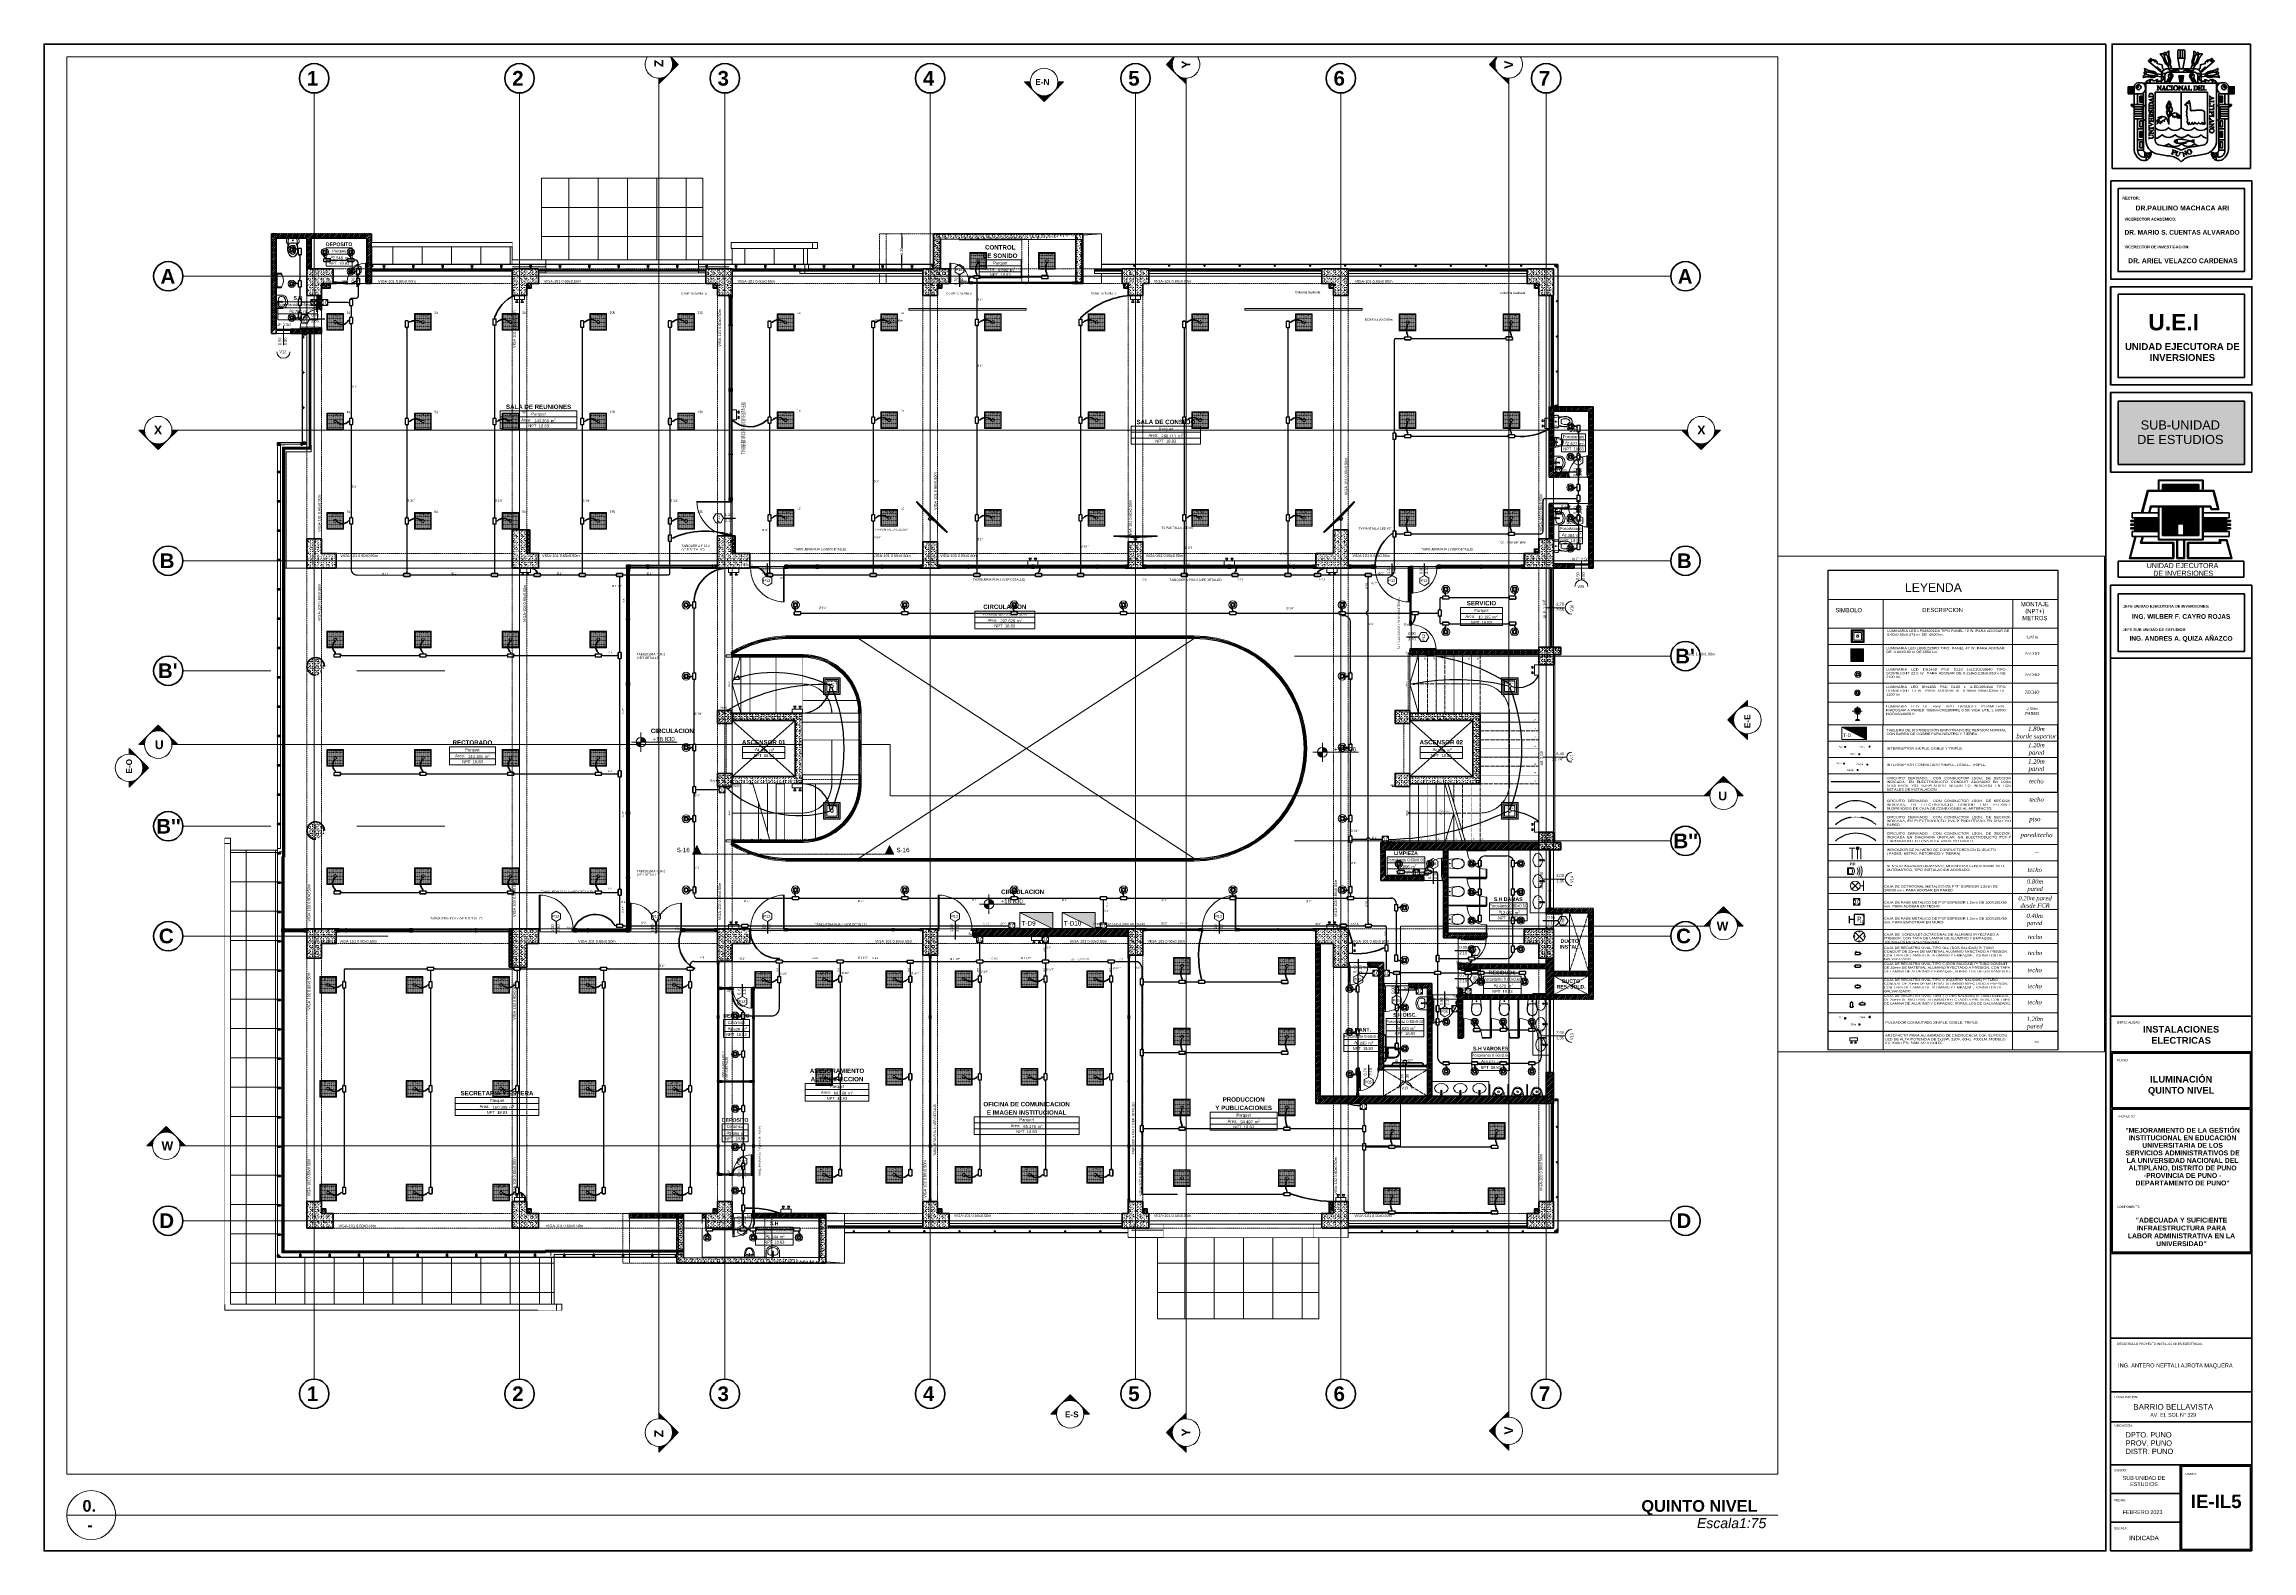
# Paper-space layout 'IE-ILUMINACIÓN 5 QUINTO NIVEL' of a CAD drawing. Header units: inches. Extents: x -41 to 950, y 12 to 688.
# The model-space entities are those that its viewports show. They can reach past a viewport. Long polylines and large blocks are cut down to what shows.
import ezdxf
from ezdxf.lldxf.tags import DXFTag

# ---------------------------------------------------------------- set-up
doc = ezdxf.new("R2010")
doc.units = ezdxf.units.IN
doc.header["$MEASUREMENT"] = 0
doc.set_wipeout_variables(frame=1)
doc.header["$PDMODE"] = 1
for name, pattern in [('A-PB$0$HIDDEN', [0.375, 0.25, -0.125]), ('ACAD_ISO04W100', [30, 24, -3, 0, -3]), ('CONTINUA', [0]), ('DASHED', [0.75, 0.5, -0.25]), ('EBEBBTGBBT', [1.284455, 0.426882, -0.430691, 0.426882]), ('Hidden Line', [0.195611, 0.141111, -0.0545]), ('HIDDEN2', [0.1875, 0.125, -0.0625]), ('Línea Oculta', [0.195611, 0.141111, -0.0545]), ('Punto & Raya', [0.65, 0.5, -0.075, 0, -0.075]), ('Punto & Rayas', [0.335139, 0.15875, -0.088194, 0, -0.088194]), ('Raya Pequeña', [0.141111, 0.070556, -0.070556]), ('Rayas', [0.282222, 0.141111, -0.141111]), ('RAYITAS', [0.375, 0.25, -0.125]), ('Wipeout_Contour', [1, 0, -1])]:
    doc.linetypes.add(name, pattern=pattern)
for name, color, linetype, lineweight in [('00 APARATOS ELECTRICO', 30, 'Continuous', 20), ('00 IE CKTO ILUMINACION', 3, 'Continuous', 50), ('00 IE CKTO TOMAS', 111, 'Rayas', 18), ('00_IE_Luminarias', 6, 'Continuous', 30), ('01 IE LUM LED AD DN570C', 1, 'Continuous', 13), ('01 IE LUM LED EMP DN570B', 3, 'Continuous', 13), ('ALUMBRADO_CONDUIT', 30, 'CONDUIT1', 30), ('ALUMBRADO_PVC', 6, 'PVC1', 30), ('Bancas', 1, 'Continuous', 13), ('Cable Alumbrado', 150, 'Continuous', 30), ('CABLEADO EXT.', 3, 'PVCSUBT', 30), ('CAJA-1', 140, 'Continuous', 0), ('Luminaria', 9, 'Continuous', 9), ('Luminarias', 5, 'Continuous', 20), ('pluma6', 191, 'Continuous', 0), ('pulsador', 4, 'Continuous', 40), ('SENSOR', 6, 'Continuous', 40), ('Simb_Alumbrado', 140, 'CONTINUA', 30), ('sub tablero de distribucion', 184, 'Continuous', 9), ('TEXTO', 7, 'Continuous', 15), ('textos', 7, 'Continuous', 5)]:
    doc.layers.add(name, color=color, linetype=linetype, lineweight=lineweight)
for name, color, linetype in [('02 _ ARQ _ ALB _ Ejes Generales', 7, 'Continuous'), ('02 _ ARQ _ ALB _ Muros Exteriores', 7, 'Continuous'), ('02 _ ARQ _ ALB _ Muros Interiores', 7, 'Continuous'), ('02 _ ARQ _ EQP _ Mobiliario interior', 7, 'Continuous'), ('02 _ ARQ _ ZON _ Espacio.3D', 7, 'Continuous'), ('08 _ STR _ EXT _ 06 Columnas', 7, 'Continuous'), ('08 _ STR _ EXT _ 06 Elementos de Fachada', 7, 'Continuous'), ('08 _ STR _ EXT _ 07 Losa Aligerada', 7, 'Continuous'), ('08 _ STR _ EXT _ 08 Placas', 7, 'Continuous'), ('08 _ STR _ EXT _ 08 Placas Inclinadas', 7, 'Continuous'), ('08 _ STR _ EXT _ 09 Vigas', 7, 'Continuous'), ('08 _ STR _ EXT _ 11 Escaleras', 7, 'Continuous'), ('08 _ STR _ EXT _ 12 Ascensor', 7, 'Continuous'), ('1TEXT', 8, 'Continuous'), ('Acabado - Muros', 7, 'Continuous'), ('Dibujo & Figuras', 7, 'Continuous'), ('Dibujo 2D - General', 7, 'Continuous'), ('Estructura - 04 MURO', 7, 'Continuous'), ('Estructura - Carga', 7, 'Continuous'), ('Interior - CIELO RASSO', 7, 'Continuous'), ('Interior - Escaleras & Barandillas', 7, 'Continuous'), ('Interior - Sanitarios', 7, 'Continuous'), ('Marcador - Alzados', 7, 'Continuous'), ('Marcador - Secciones', 251, 'Continuous'), ('MEP - HVAC', 7, 'Continuous'), ('Notas - Etiquetas', 251, 'Continuous'), ('Notas - General', 7, 'Continuous'), ('Notas - Textos', 7, 'Continuous')]:
    doc.layers.add(name, color=color, linetype=linetype)
doc.layers.add('NonPlottable_Dibujo & Figuras', color=7, linetype='Continuous', plot=False)
doc.styles.add('Annotative', font='arial.ttf')
doc.styles.add('Arial', font='arial.ttf')
doc.styles.add('ERIKA', font='timesi.ttf')
doc.styles.add('Estilo_Generado_1', font='swisseb.ttf')
doc.styles.add('Estilo_Generado_11', font='symbol.ttf')
doc.styles.add('Estilo_Generado_12', font='')
doc.styles.add('Estilo_Generado_13', font='swissko.ttf')
doc.styles.add('Estilo_Generado_14', font='')
doc.styles.add('Estilo_Generado_3', font='arial.ttf')
doc.styles.add('Estilo_Generado_4', font='swisse.ttf')
doc.styles.add('Estilo_Generado_7', font='swisse.ttf')
doc.styles.add('Estilo_Generado_8', font='arialbd.ttf')
doc.styles.add('Estilo_Generado_9', font='ARIALN.TTF')
doc.styles.add('ROTULO1', font='arial.ttf', dxfattribs={"width": 1.2})
doc.styles.add('SWISS', font='swisse.ttf')
doc.styles.add('TableTextStyle', font='')
doc.styles.add('{18b73a54-fa43-428c-adcb-c1c7bbdf2c84}', font='Simplex.shx')
doc.styles.get('Estilo_Generado_12').set_extended_font_data('Swis721 LtEx BT', bold=True)
doc.styles.get('Estilo_Generado_14').set_extended_font_data('Swis721 Ex BT', italic=True)
doc.styles.get('TableTextStyle').set_extended_font_data('VERDANA.TTF')
tags = doc.linetypes.add('CF', pattern='A,0.411145,-0.114022,["CF",Standard,S=0.1,R=0,X=0,Y=-0.046285],-0.237877', length=0.763044).pattern_tags.tags
tags[6] = DXFTag(74, 10)
tags = doc.linetypes.add('CONDUIT', pattern='A,1.5,-0.210535,["con",{18b73a54-fa43-428c-adcb-c1c7bbdf2c84},S=0.2,R=0,X=0,Y=-0.065594],-0.702384', length=2.412919).pattern_tags.tags
tags[6] = DXFTag(74, 10)
tags = doc.linetypes.add('CONDUIT1', pattern='A,1,-0.19772,["con",{18b73a54-fa43-428c-adcb-c1c7bbdf2c84},S=0.2,R=0,X=0,Y=-0.065594],-0.593642', length=1.791362).pattern_tags.tags
tags[6] = DXFTag(74, 10)
tags = doc.linetypes.add('PVC1', pattern='A,1,-0.19772,["PVC",{18b73a54-fa43-428c-adcb-c1c7bbdf2c84},S=0.13,R=0,X=0,Y=-0.061851],-0.507647', length=1.705367).pattern_tags.tags
tags[6] = DXFTag(74, 10)
tags = doc.linetypes.add('PVCSUBT', pattern='A,0.6,-0.3,0.6,-0.075691,["PVC",Standard,S=0.2,R=0,X=0,Y=-0.093724],-0.621005', length=2.196696).pattern_tags.tags
tags[10] = DXFTag(74, 10)
doc.dimstyles.new('Estilo_Generado__19', dxfattribs={"dimtxt": 0.09, "dimasz": 0.095, "dimexe": 0.18, "dimexo": 0.0625, "dimgap": 0, "dimtad": 3, "dimzin": 0, "dimdsep": 46, "dimtxsty": 'Estilo_Generado_3', "dimblk": 'ARROWHEAD_11', "dimblk1": 'ARROWHEAD_11', "dimblk2": 'ARROWHEAD_11', "dimcen": 0.09, "dimse1": 1, "dimse2": 1, "dimclrd": 175, "dimclre": 175, "dimclrt": 175, "dimadec": 0, "dimazin": 0, "dimtfac": 1, "dimtdec": 4, "dimtmove": 0, "dimatfit": 3, "dimfxl": 1, "dimtolj": 1, "dimtzin": 0, "dimarcsym": 0})
pattern_1 = [(45, (370.000046, 6e-09), (-0.030052038, 0.030052038), [])]
pattern_2 = [(0, (370, 6e-09), (0, 1), []), (90, (370, 6e-09), (-1, 0), [])]
pattern_3 = [(0, (370.000046, 6e-09), (0, 0.030000001), [])]
pattern_4 = [(0, (370.00005, 6e-09), (0, 0.3897114), [0.024375, -0.200625]), (0, (370.11255, 0.19486), (0, 0.3897114), [0.024375, -0.200625]), (60, (370.00005, 6e-09), (-0.3375, 0.1948557), [0.024375, -0.200625]), (60, (370.22505, 6e-09), (-0.3375, 0.1948557), [0.024375, -0.200625]), (120, (370.02442, 6e-09), (0.3375, 0.1948557), [0.024375, -0.200625]), (120, (370.24942, 6e-09), (0.3375, 0.1948557), [0.024375, -0.200625]), (0, (370.00005, 0.0375), (0, 0.075), [0, -0.075, 0, -0.1125]), (45, (370.03755, 0.0375), (-0.05303301, 0.05303301), [0, -0.05625, 0, -0.09375])]
pattern_5 = [(0, (370.00005, 6e-09), (0, 0.3117692), [0.03, -0.15]), (0, (370.09005, 0.1559), (0, 0.3117692), [0.03, -0.15]), (60, (370.00005, 6e-09), (-0.27, 0.1558846), [0.03, -0.15]), (60, (370.18005, 6e-09), (-0.27, 0.1558846), [0.03, -0.15]), (120, (370.03005, 6e-09), (0.27, 0.1558846), [0.03, -0.15]), (120, (370.21005, 6e-09), (0.27, 0.1558846), [0.03, -0.15]), (0, (370.000046, 0.03), (0, 0.06), [0, -0.06, 0, -0.090000004]), (45, (370.030046, 0.03), (-0.04242641, 0.04242641), [0, -0.045, 0, -0.075000003])]

# ---------------------------------------------------------------- blocks, each defined once
blk = doc.blocks.new('LUMINARIA PARED')
at = {"layer": '00 APARATOS ELECTRICO'}
h = blk.add_hatch(color=256, dxfattribs=at)
h.set_gradient(color1=(0, 255, 0), color2=(0, 255, 0), tint=1)
h.paths.add_polyline_path([(-0.506, 0.002, 1), (-0.317, 0.002, 1)])
h.paths.add_polyline_path([(0, 0.087, 0.785515), (0, -0.083)])
for p, q in [((-0.6, 0.002), (-0.506, 0.002)), ((-0.411, 0.143), (-0.411, 0.238)), ((-0.317, 0.002), (-0.067, 0.002)), ((0, 0.087), (0, -0.083)), ((-0.411, -0.093), (-0.411, -0.187))]:
    blk.add_line(p, q, dxfattribs=at)
for radius in [0.142, 0.0945]:
    blk.add_circle((-0.411, 0.002), radius, dxfattribs=at)
blk.add_arc((0.021, 0.002), 0.0877, 103.69967, 256.30033, dxfattribs=at)
blk = doc.blocks.new('*U273')
at = {"layer": 'ALUMBRADO_PVC', "color": 5, "linetype": 'ByBlock', "lineweight": 0}
for points in [[(879.252, 279.399), (879.35, 279.399)], [(879.35, 279.541), (879.35, 279.258)]]:
    blk.add_lwpolyline(points, dxfattribs=at)
at = {"layer": 'Simb_Alumbrado', "color": 5, "lineweight": 13}
for points in [[(879.01, 279.499), (879.211, 279.3)], [(879.011, 279.299), (879.21, 279.5)]]:
    blk.add_lwpolyline(points, dxfattribs=at)
blk.add_circle((879.111, 279.399), 0.141, dxfattribs=at)
blk = doc.blocks.new('100x100x80 adosado')
at = {"layer": 'Simb_Alumbrado', "lineweight": 13}
blk.add_lwpolyline([(-0.077, 0.079), (0.019, 0.079), (0.019, -0.017), (-0.077, -0.017)], close=True, dxfattribs=at)
at = {"layer": 'Simb_Alumbrado', "lineweight": 9}
for points in [[(-0.077, 0.079), (-0.062, 0.064)], [(0.004, 0.064), (0.019, 0.079)], [(-0.077, -0.017), (-0.062, -0.002)], [(0.004, -0.002), (0.019, -0.017)]]:
    blk.add_lwpolyline(points, dxfattribs=at)
blk.add_circle((-0.029, 0.031), 0.0467, dxfattribs=at)
at = {"layer": 'Simb_Alumbrado', "lineweight": 9, "insert": (-0.068, 0.061), "char_height": 0.0577, "attachment_point": 1}
blk.add_mtext_dynamic_manual_height_columns('10', width=0.11999, gutter_width=12.5, heights=[0], dxfattribs=at)
blk = doc.blocks.new('ii3t')
at = {"layer": 'Simb_Alumbrado', "lineweight": 5}
h = blk.add_hatch(color=3, dxfattribs=at)
edge = h.paths.add_edge_path()
edge.add_arc((0, 0), 0.0164, 0, 360)
blk.add_circle((0, 0), 0.0164, dxfattribs=at)
blk = doc.blocks.new('*U276')
at = {"lineweight": 20}
h = blk.add_hatch(color=256, dxfattribs=at)
h.dxf.hatch_style = 1
edge = h.paths.add_edge_path()
edge.add_arc((0.059, 0.158), 0.0433, 0, 360)
for p, q in [((-0.182, 0.158), (-0.016, 0.158)), ((-0.099, -0.16), (-0.099, 0.158)), ((0.059, -0.16), (0.059, 0.158)), ((0.154, 0.158), (0.154, -0.16))]:
    blk.add_line(p, q, dxfattribs=at)
blk.add_circle((0.059, 0.158), 0.0433, dxfattribs=at)
blk = doc.blocks.new('*U272')
at = {"layer": 'CAJA-1', "lineweight": 25}
for p, q in [((5362.509, 2431.964), (5362.509, 2432.069)), ((5362.647, 2431.964), (5362.509, 2431.964)), ((5362.509, 2431.859), (5362.509, 2431.964))]:
    blk.add_line(p, q, dxfattribs=at)
at = {"layer": 'CAJA-1'}
for p, q in [((5362.948, 2432.115), (5362.911, 2432.077)), ((5362.948, 2431.814), (5362.911, 2431.851))]:
    blk.add_line(p, q, dxfattribs=at)
at = {"layer": 'CAJA-1', "lineweight": 25}
blk.add_lwpolyline([(5362.647, 2431.814), (5362.948, 2431.814), (5362.948, 2432.115), (5362.647, 2432.115)], close=True, dxfattribs=at)
at = {"layer": 'CAJA-1'}
for s, height, p in [('P', 0.139, (5362.743, 2431.912)), ('10', 0.0787, (5362.82, 2431.864))]:
    blk.add_text(s, height=height, dxfattribs=at).set_placement(p)
blk = doc.blocks.new('LUMINARIA 2')
at = {"layer": '01 IE LUM LED EMP DN570B'}
for p, q in [((-0.09, 0.09), (-0.16, 0.16)), ((0.09, 0.09), (0.16, 0.16)), ((-0.09, -0.09), (-0.16, -0.16)), ((0.09, -0.09), (0.16, -0.16))]:
    blk.add_line(p, q, dxfattribs=at)
at = {"layer": '01 IE LUM LED EMP DN570B', "ltscale": 0.4}
for p, q in [((-0.08, 0), (-0.13, 0)), ((0, 0.08), (0, 0.13)), ((0.08, 0), (0.13, 0)), ((0, -0.08), (0, -0.13))]:
    blk.add_line(p, q, dxfattribs=at)
at = {"layer": '01 IE LUM LED EMP DN570B'}
for radius in [0.224, 0.133]:
    blk.add_circle((0, 0), radius, dxfattribs=at)
at = {"layer": '01 IE LUM LED EMP DN570B', "ltscale": 0.4}
blk.add_circle((0, 0), 0.0813, dxfattribs=at)
at = {"layer": '01 IE LUM LED EMP DN570B', "color": 8, "linetype": 'ByBlock', "lineweight": 80, "insert": (-0.06, 0.02), "char_height": 0.03, "width": 0.1786, "attachment_point": 1}
blk.add_mtext('{\\C3;22.5W}', dxfattribs=at)
blk = doc.blocks.new('LUM DN570C')
at = {"layer": '01 IE LUM LED AD DN570C'}
h = blk.add_hatch(color=256, dxfattribs=at)
edge = h.paths.add_edge_path()
edge.add_arc((0, 0), 0.134, 0, 360)
edge = h.paths.add_edge_path(flags=17)
edge.add_arc((0, 0), 0.111, 0, 360)
for p, q in [((-0.056, 0.056), (-0.095, 0.095)), ((0.056, 0.056), (0.095, 0.095)), ((-0.056, -0.056), (-0.095, -0.095)), ((0.056, -0.056), (0.095, -0.095))]:
    blk.add_line(p, q, dxfattribs=at)
at = {"layer": '01 IE LUM LED AD DN570C', "ltscale": 0.4}
for p, q in [((-0.049, 0), (-0.079, 0)), ((0, 0.049), (0, 0.079)), ((0.049, 0), (0.079, 0)), ((0, -0.049), (0, -0.079))]:
    blk.add_line(p, q, dxfattribs=at)
at = {"layer": '01 IE LUM LED AD DN570C'}
for radius in [0.134, 0.0795]:
    blk.add_circle((0, 0), radius, dxfattribs=at)
at = {"layer": '01 IE LUM LED AD DN570C', "ltscale": 0.4}
blk.add_circle((0, 0), 0.0487, dxfattribs=at)
at = {"color": 1, "linetype": 'ByBlock', "lineweight": 80, "insert": (-0.035, 0.012), "char_height": 0.025, "width": 0.62222, "attachment_point": 1}
blk.add_mtext('13W ', dxfattribs=at)
blk = doc.blocks.new('DVDFV')
at = {"layer": 'Simb_Alumbrado', "color": 3, "linetype": 'HIDDEN2', "lineweight": 13, "ltscale": 0.5}
for points in [[(-0.163, 0.023), (-0.144, 0.023, -0.414214), (-0.132, 0.011), (-0.132, -0.011, -0.414214), (-0.144, -0.023), (-0.163, -0.023)], [(-0.021, 0.164), (-0.021, 0.145, 0.414214), (-0.009, 0.133), (0.012, 0.133, 0.414214), (0.024, 0.145), (0.024, 0.164)], [(0.166, 0.023), (0.147, 0.023, 0.414214), (0.135, 0.011), (0.135, -0.011, 0.414214), (0.147, -0.023), (0.166, -0.023)], [(-0.021, -0.164), (-0.021, -0.146, -0.414214), (-0.009, -0.134), (0.012, -0.134, -0.414214), (0.024, -0.146), (0.024, -0.164)]]:
    blk.add_lwpolyline(points, format="xyb", dxfattribs=at)
at = {"layer": 'Simb_Alumbrado', "color": 3, "lineweight": 13}
for points in [[(-0.117, 0.115), (0.118, -0.116)], [(-0.115, -0.117), (0.118, 0.117)]]:
    blk.add_lwpolyline(points, dxfattribs=at)
blk.add_circle((0.001, 0), 0.166, dxfattribs=at)
blk = doc.blocks.new('CAJA OVAL TIPO C')
at = {"layer": 'Simb_Alumbrado', "lineweight": 13}
for points in [[(-0.221, 0.014, -0.414214), (-0.231, 0.004), (-0.254, 0.004), (-0.254, -0.006), (-0.231, -0.006, -0.414214), (-0.221, -0.016), (-0.221, -0.023, 0.414214), (-0.196, -0.048), (-0.058, -0.048, 0.414214), (-0.033, -0.023), (-0.033, -0.018, -0.414214), (-0.02, -0.005), (0, -0.005), (0, 0.005), (-0.02, 0.005, -0.414214), (-0.033, 0.018), (-0.033, 0.022, 0.414214), (-0.058, 0.047), (-0.196, 0.047)], [(-0.198, 0.047), (-0.196, 0.047, 0.414214), (-0.221, 0.022), (-0.221, 0.014)]]:
    blk.add_lwpolyline(points, format="xyb", dxfattribs=at)
for points in [[(-0.216, 0.004), (-0.216, -0.005)], [(-0.035, 0.004), (-0.035, -0.005)], [(-0.22, -0.001), (-0.211, -0.001)], [(-0.039, -0.001), (-0.031, -0.001)]]:
    blk.add_lwpolyline(points, dxfattribs=at)
blk.add_lwpolyline([(-0.196, 0.036), (-0.058, 0.036, -0.414214), (-0.043, 0.022), (-0.043, -0.023, -0.414214), (-0.058, -0.038), (-0.196, -0.038, -0.414214), (-0.21, -0.023), (-0.21, 0.022, -0.414214)], format="xyb", close=True, dxfattribs=at)
for centre in [(-0.216, -0.001), (-0.035, -0.001)]:
    blk.add_circle(centre, 0.00438, dxfattribs=at)
blk = doc.blocks.new('CAJA OVAL TIPO L')
at = {"layer": 'Simb_Alumbrado', "lineweight": 13}
blk.add_lwpolyline([(-0.049, -0.079), (-0.049, -0.034, -0.380413), (-0.026, -0.009), (-0.026, -0.009, 0.341426), (-0.016, 0.003), (-0.016, 0.024), (-0.006, 0.024), (-0.006, 0.003, 0.414214), (0.006, -0.009), (0.114, -0.009, -0.414214), (0.139, -0.034), (0.139, -0.038, 0.414214), (0.151, -0.051), (0.172, -0.051), (0.172, -0.061), (0.151, -0.061, 0.414214), (0.139, -0.073), (0.139, -0.079, -0.414214), (0.114, -0.104), (-0.024, -0.104, -0.414214), (-0.049, -0.079, 0.414214)], format="xyb", dxfattribs=at)
for points in [[(-0.048, -0.056), (-0.04, -0.056)], [(-0.044, -0.051), (-0.044, -0.06)], [(0.132, -0.056), (0.141, -0.056)], [(0.137, -0.051), (0.137, -0.06)]]:
    blk.add_lwpolyline(points, dxfattribs=at)
blk.add_lwpolyline([(-0.024, -0.02), (0.114, -0.02, -0.414214), (0.128, -0.034), (0.128, -0.079, -0.414214), (0.114, -0.093), (-0.024, -0.093, -0.414214), (-0.038, -0.079), (-0.038, -0.034, -0.414214)], format="xyb", close=True, dxfattribs=at)
for centre in [(-0.044, -0.056), (0.137, -0.056)]:
    blk.add_circle(centre, 0.00438, dxfattribs=at)
blk = doc.blocks.new('CAJA CONDULET TIPO X')
at = {"layer": 'Simb_Alumbrado', "lineweight": 13}
for p, q in [((78.528, -4.162), (78.528, -4.152)), ((78.528, -4.152), (78.55, -4.152)), ((78.55, -4.162), (78.528, -4.162))]:
    blk.add_line(p, q, dxfattribs=at)
for points in [[(78.65, -4.172, -0.414214), (78.66, -4.162), (78.682, -4.162), (78.682, -4.152), (78.66, -4.152, -0.414214), (78.65, -4.142), (78.65, -4.092, 0.414214), (78.626, -4.068), (78.622, -4.068, -0.414214), (78.61, -4.056), (78.61, -4.036), (78.6, -4.036), (78.6, -4.056, -0.451917), (78.587, -4.068, 0.451917), (78.56, -4.092), (78.56, -4.142)], [(78.56, -4.172), (78.56, -4.223, 0.414214), (78.584, -4.247), (78.589, -4.247, -0.334232), (78.6, -4.259), (78.6, -4.279), (78.61, -4.279), (78.61, -4.259, -0.455912), (78.623, -4.247), (78.626, -4.247, 0.414214), (78.65, -4.223), (78.65, -4.172)]]:
    blk.add_lwpolyline(points, format="xyb", dxfattribs=at)
blk.add_lwpolyline([(78.64, -4.092), (78.64, -4.223, -0.414214), (78.626, -4.237), (78.584, -4.237, -0.414214), (78.57, -4.223), (78.57, -4.092, -0.414214), (78.584, -4.078), (78.626, -4.078, -0.414214)], format="xyb", close=True, dxfattribs=at)
for points in [[(78.609, -4.071), (78.601, -4.071)], [(78.605, -4.066), (78.605, -4.075)], [(78.609, -4.245), (78.601, -4.245)], [(78.605, -4.241), (78.605, -4.25)]]:
    blk.add_lwpolyline(points, dxfattribs=at)
for centre in [(78.605, -4.071), (78.605, -4.245)]:
    blk.add_circle(centre, 0.00419, dxfattribs=at)
for centre, start, end in [((78.55, -4.142), 270, 0), ((78.55, -4.172), 0, 90)]:
    blk.add_arc(centre, 0.01, start, end, dxfattribs=at)
blk = doc.blocks.new('oval t')
at = {"layer": 'Simb_Alumbrado', "lineweight": 13}
blk.add_lwpolyline([(0.014, 0.01, -0.414214), (0.004, 0.02), (0.004, 0.042), (-0.006, 0.042), (-0.006, 0.02, -0.414214), (-0.016, 0.01), (-0.066, 0.01, 0.414214), (-0.09, -0.014), (-0.09, -0.018, -0.414214), (-0.102, -0.03), (-0.121, -0.03), (-0.121, -0.04), (-0.102, -0.04, -0.451917), (-0.09, -0.054, 0.451917), (-0.066, -0.081), (0.066, -0.081, 0.414214), (0.09, -0.057), (0.09, -0.051, -0.398753), (0.102, -0.04), (0.121, -0.04), (0.121, -0.03), (0.102, -0.03, -0.368669), (0.09, -0.018), (0.09, -0.014, 0.414214), (0.066, 0.01), (0.014, 0.01)], format="xyb", dxfattribs=at)
blk.add_lwpolyline([(-0.066, 0), (0.066, 0, -0.414214), (0.08, -0.014), (0.08, -0.057, -0.414214), (0.066, -0.07), (-0.066, -0.07, -0.414214), (-0.08, -0.057), (-0.08, -0.014, -0.414214)], format="xyb", close=True, dxfattribs=at)
for points in [[(-0.091, -0.035), (-0.083, -0.035)], [(-0.087, -0.031), (-0.087, -0.039)], [(0.084, -0.035), (0.092, -0.035)], [(0.088, -0.031), (0.088, -0.039)]]:
    blk.add_lwpolyline(points, dxfattribs=at)
for centre in [(-0.087, -0.035), (0.088, -0.035)]:
    blk.add_circle(centre, 0.00419, dxfattribs=at)
blk = doc.blocks.new('*U270')
at = {"layer": 'Luminarias', "linetype": 'DASHED', "lineweight": 0, "ltscale": 0.05}
blk.add_lwpolyline([(0, -0.005), (0, 0.005)], dxfattribs=at)
blk = doc.blocks.new('*U271')
at = {"color": 0, "linetype": 'ByBlock', "lineweight": -2, "transparency": 16777216}
for p, rotation in [((-0.05, 0), 90), ((0, -0.05), 180), ((0.05, 0), 269.9999999999999)]:
    blk.add_blockref('*U270', p, dxfattribs=dict(at, rotation=rotation))
blk.add_blockref('*U270', (0, 0.05), dxfattribs=at)
blk = doc.blocks.new('PANEL LED 50W')
at = {"layer": 'Luminarias'}
h = blk.add_hatch(dxfattribs=at)
h.set_pattern_fill('DOTS', color=4, scale=0.009097)
h.set_pattern_definition([(0, (0, -2e-14), (0.0072206, 0.01444116), [0, -0.01444116])])
h.paths.add_polyline_path([(-0.257, -0.257), (0.257, -0.257), (0.257, 0.257), (-0.257, 0.257)])
h.paths.add_polyline_path([(-0.13, 0.097), (0.185, 0.097), (0.185, 0.247), (-0.13, 0.247)], flags=24)
at = {"layer": 'Luminarias', "color": 4, "lineweight": 0}
for points in [[(-0.273, 0.273), (0.273, 0.273), (0.273, -0.273), (-0.273, -0.273)], [(-0.257, -0.257), (0.257, -0.257), (0.257, 0.257), (-0.257, 0.257)]]:
    blk.add_lwpolyline(points, close=True, dxfattribs=at)
at = {"layer": 'Luminarias', "color": 4, "linetype": 'DASHED', "lineweight": 0, "ltscale": 0.01}
blk.add_circle((0, 0), 0.0455, dxfattribs=at)
at = {"color": 4}
blk.add_blockref('*U271', (0, 0), dxfattribs=at)
at = {"layer": 'Luminarias', "color": 4, "insert": (-0.122, 0.239), "char_height": 0.03093, "width": 0.38285, "attachment_point": 1}
blk.add_mtext('{\\Ftxt|c0;LED Panel 600-5 - NW      47 W}', dxfattribs=at)
blk = doc.blocks.new('TD')
blk.add_hatch(color=256).paths.add_polyline_path([(-0.65, 0.35), (-0.65, 0.05), (-0.05, 0.05)])
blk.add_line((-0.65, 0.35), (-0.05, 0.05))
blk.add_lwpolyline([(-0.65, 0.05), (-0.05, 0.05), (-0.05, 0.35), (-0.65, 0.35)], close=True)
blk = doc.blocks.new('PIR')
at = {"layer": 'SENSOR', "color": 6, "linetype": 'CONTINUA', "lineweight": 5, "transparency": 33554684}
blk.add_lwpolyline([(0.253, -0.133), (0, -0.133), (0, 0.133), (0.253, 0.133)], dxfattribs=at)
blk.add_lwpolyline([(0, 0.133), (0.053, 0.133), (0.053, -0.133), (0, -0.133)], close=True, dxfattribs=at)
at = {"layer": 'SENSOR', "linetype": 'DASHED', "lineweight": 5, "transparency": 33554684}
for points in [[(0.174, 0.105), (0.053, 0.105)], [(0.174, -0.105), (0.053, -0.105)]]:
    blk.add_lwpolyline(points, dxfattribs=at)
for centre, radius, start, end in [((0.25, 0.014), 0.119, 88.61542, 129.78721), ((0.075, 0), 0.144, 313.29613, 46.70387), ((0.25, -0.014), 0.119, 230.21279, 271.38458)]:
    blk.add_arc(centre, radius, start, end, dxfattribs=at)
at = {"layer": 'SENSOR', "color": 6, "linetype": 'CONTINUA', "lineweight": 5, "transparency": 33554684}
for centre, radius, start, end in [((0.075, 0), 0.222, 323.30455, 36.69545), ((0.167, 0), 0.279, 330, 30), ((0.167, 0), 0.353, 330, 30), ((0.167, 0), 0.444, 330, 30)]:
    blk.add_arc(centre, radius, start, end, dxfattribs=at)
at = {"layer": 'SENSOR', "color": 6, "lineweight": 5, "transparency": 33554684, "style": 'TableTextStyle'}
blk.add_text('PIR', height=0.1109, dxfattribs=at).set_placement((0.101, 0.239))
blk = doc.blocks.new('*U268')
at = {"layer": 'Luminarias', "linetype": 'DASHED', "lineweight": 0, "ltscale": 0.05}
blk.add_lwpolyline([(0, -0.005), (0, 0.005)], dxfattribs=at)
blk = doc.blocks.new('*U269')
at = {"color": 0, "linetype": 'ByBlock', "lineweight": -2, "transparency": 16777216}
for p, rotation in [((-0.055, 0), 90), ((0.055, 0), 270), ((0, -0.055), 180)]:
    blk.add_blockref('*U268', p, dxfattribs=dict(at, rotation=rotation))
blk.add_blockref('*U268', (0, 0.055), dxfattribs=at)
blk = doc.blocks.new('PANEL CUADRAD 60X60 AD')
at = {"layer": 'Luminarias'}
h = blk.add_hatch(dxfattribs=at)
h.set_pattern_fill('DOTS', color=6, scale=0.0015)
h.set_pattern_definition([(0, (-2127.458864, -786.8599919), (0.001190625, 0.00238125), [0, -0.00238125])])
h.paths.add_polyline_path([(-0.3, 0.3), (-0.3, -0.3), (0.3, -0.3), (0.3, 0.3)])
h.paths.add_polyline_path([(0.283, 0.283), (0.283, -0.283), (-0.283, -0.283), (-0.283, 0.283)], flags=16)
h.paths.add_polyline_path([(0.241, 0.241), (0.241, -0.241), (-0.241, -0.241), (-0.241, 0.241)], flags=0)
h.paths.add_polyline_path([(0.185, 0.185), (0.185, -0.185), (-0.185, -0.185), (-0.185, 0.185)], flags=0)
h.paths.add_polyline_path([(0.05, 0, -1), (-0.05, 0, -1)], flags=0)
h.paths.add_polyline_path([(-0.181, 0.059), (0.212, 0.059), (0.212, 0.186), (-0.181, 0.186)], flags=8)
at = {"layer": 'Luminarias', "color": 6, "lineweight": 0}
for points in [[(-0.3, 0.3), (0.3, 0.3), (0.3, -0.3), (-0.3, -0.3)], [(-0.283, -0.283), (0.283, -0.283), (0.283, 0.283), (-0.283, 0.283)], [(-0.241, -0.241), (0.241, -0.241), (0.241, 0.241), (-0.241, 0.241)], [(-0.185, -0.185), (0.185, -0.185), (0.185, 0.185), (-0.185, 0.185)]]:
    blk.add_lwpolyline(points, close=True, dxfattribs=at)
at = {"layer": 'Luminarias', "color": 6}
blk.add_lwpolyline([(-0.3, 0.3), (0.3, 0.3), (0.3, -0.3), (-0.3, -0.3)], close=True, dxfattribs=at)
at = {"layer": 'Luminarias', "color": 6, "linetype": 'DASHED', "lineweight": 0, "ltscale": 0.01}
blk.add_circle((0, 0), 0.05, dxfattribs=at)
at = {"color": 6}
blk.add_blockref('*U269', (0, 0), dxfattribs=at)
at = {"layer": 'Luminarias', "color": 6, "insert": (-0.169, 0.169), "char_height": 0.034, "width": 0.45681, "attachment_point": 1}
blk.add_mtext('  LED Panel 6262 DALI - WW_42W {\\Ftxt|c0;\\C4;\\P} ', dxfattribs=at)
blk = doc.blocks.new('*X290', base_point=(3216.236, 0))
at = {"layer": 'Estructura - 04 MURO', "color": 9, "linetype": 'Continuous', "lineweight": 5}
for p, q in [((3239.807, 30.7), (3239.808, 30.702)), ((3239.822, 30.716), (3239.826, 30.7)), ((3239.867, 30.7), (3239.876, 30.738)), ((3239.876, 30.738), (3239.886, 30.701))]:
    blk.add_line(p, q, dxfattribs=at)
blk = doc.blocks.new('*X291', base_point=(3216.236, 0))
at = {"layer": 'Estructura - 04 MURO', "color": 9, "linetype": 'Continuous', "lineweight": 5}
for p, q in [((3239.808, 30.702), (3239.816, 30.738)), ((3239.816, 30.738), (3239.822, 30.716)), ((3239.839, 30.78), (3239.848, 30.744)), ((3239.848, 30.744), (3239.857, 30.78))]:
    blk.add_line(p, q, dxfattribs=at)
blk = doc.blocks.new('*X292', base_point=(3216.236, 0))
at = {"layer": 'Estructura - 04 MURO', "color": 9, "linetype": 'Continuous', "lineweight": 5}
for p, q in [((3239.806, 30.695), (3239.807, 30.7)), ((3239.806, 30.569), (3239.816, 30.612)), ((3239.806, 30.443), (3239.816, 30.486)), ((3239.806, 30.317), (3239.816, 30.36)), ((3239.808, 30.2), (3239.816, 30.234)), ((3239.816, 30.612), (3239.848, 30.492)), ((3239.816, 30.486), (3239.848, 30.366)), ((3239.816, 30.36), (3239.848, 30.24)), ((3239.816, 30.234), (3239.825, 30.2)), ((3239.826, 30.7), (3239.848, 30.618)), ((3239.848, 30.618), (3239.867, 30.7)), ((3239.848, 30.492), (3239.876, 30.612)), ((3239.848, 30.366), (3239.876, 30.486)), ((3239.848, 30.24), (3239.876, 30.36)), ((3239.868, 30.2), (3239.876, 30.234)), ((3239.876, 30.612), (3239.886, 30.575)), ((3239.876, 30.486), (3239.886, 30.449)), ((3239.876, 30.36), (3239.886, 30.323)), ((3239.876, 30.234), (3239.885, 30.2))]:
    blk.add_line(p, q, dxfattribs=at)
blk = doc.blocks.new('*X293', base_point=(3216.236, 0))
at = {"layer": 'Estructura - 04 MURO', "color": 9, "linetype": 'Continuous', "lineweight": 5}
for p, q in [((3232.817, 30.911), (3232.82, 30.9)), ((3232.835, 30.9), (3232.844, 30.938)), ((3232.864, 30.959), (3232.88, 30.9))]:
    blk.add_line(p, q, dxfattribs=at)
blk = doc.blocks.new('*X294', base_point=(3216.236, 0))
at = {"layer": 'Estructura - 04 MURO', "color": 9, "linetype": 'Continuous', "lineweight": 5}
for p, q in [((3232.806, 30.953), (3232.817, 30.911)), ((3232.844, 30.938), (3232.854, 30.98)), ((3232.859, 30.98), (3232.864, 30.959))]:
    blk.add_line(p, q, dxfattribs=at)
blk = doc.blocks.new('*X295', base_point=(3216.236, 0))
at = {"layer": 'Estructura - 04 MURO', "color": 9, "linetype": 'Continuous', "lineweight": 5}
for p, q in [((3232.82, 30.9), (3232.828, 30.87)), ((3232.828, 30.87), (3232.835, 30.9)), ((3232.828, 30.744), (3232.856, 30.864)), ((3232.856, 30.864), (3232.886, 30.752)), ((3232.88, 30.9), (3232.886, 30.878)), ((3232.806, 30.827), (3232.828, 30.744)), ((3232.806, 30.701), (3232.828, 30.618)), ((3232.806, 30.575), (3232.828, 30.492)), ((3232.806, 30.449), (3232.828, 30.366)), ((3232.806, 30.323), (3232.828, 30.24)), ((3232.828, 30.618), (3232.856, 30.738)), ((3232.828, 30.492), (3232.856, 30.612)), ((3232.828, 30.366), (3232.856, 30.486)), ((3232.828, 30.24), (3232.856, 30.36)), ((3232.848, 30.2), (3232.856, 30.234)), ((3232.856, 30.738), (3232.886, 30.626)), ((3232.856, 30.612), (3232.886, 30.5)), ((3232.856, 30.486), (3232.886, 30.374)), ((3232.856, 30.36), (3232.886, 30.248)), ((3232.856, 30.234), (3232.865, 30.2))]:
    blk.add_line(p, q, dxfattribs=at)
blk = doc.blocks.new('*X296', base_point=(3216.236, 0))
at = {"layer": 'Estructura - 04 MURO', "color": 9, "linetype": 'Continuous', "lineweight": 5}
for p, q in [((3232.226, 16.136), (3232.228, 16.128)), ((3232.228, 16.128), (3232.245, 16.2)), ((3232.269, 16.2), (3232.277, 16.171)), ((3232.305, 16.198), (3232.305, 16.2))]:
    blk.add_line(p, q, dxfattribs=at)
blk = doc.blocks.new('*X297', base_point=(3216.236, 0))
at = {"layer": 'Estructura - 04 MURO', "color": 9, "linetype": 'Continuous', "lineweight": 5}
for p, q in [((3232.256, 16.122), (3232.257, 16.12)), ((3232.256, 16.12), (3232.256, 16.122)), ((3232.277, 16.171), (3232.288, 16.128)), ((3232.288, 16.128), (3232.305, 16.198))]:
    blk.add_line(p, q, dxfattribs=at)
blk = doc.blocks.new('*X298', base_point=(3216.236, 0))
at = {"layer": 'Estructura - 04 MURO', "color": 9, "linetype": 'Continuous', "lineweight": 5}
for p, q in [((3232.226, 17.27), (3232.228, 17.262)), ((3232.226, 17.144), (3232.228, 17.136)), ((3232.226, 17.018), (3232.228, 17.01)), ((3232.226, 16.892), (3232.228, 16.884)), ((3232.226, 16.766), (3232.228, 16.758)), ((3232.226, 16.64), (3232.228, 16.632)), ((3232.228, 17.262), (3232.237, 17.3)), ((3232.228, 17.136), (3232.256, 17.256)), ((3232.228, 17.01), (3232.256, 17.13)), ((3232.228, 16.884), (3232.256, 17.004)), ((3232.228, 16.758), (3232.256, 16.878)), ((3232.228, 16.632), (3232.256, 16.752)), ((3232.228, 16.506), (3232.256, 16.626)), ((3232.256, 17.256), (3232.288, 17.136)), ((3232.256, 17.13), (3232.288, 17.01)), ((3232.256, 17.004), (3232.288, 16.884)), ((3232.256, 16.878), (3232.288, 16.758)), ((3232.256, 16.752), (3232.288, 16.632)), ((3232.256, 16.626), (3232.288, 16.506)), ((3232.278, 17.3), (3232.288, 17.262)), ((3232.288, 17.262), (3232.297, 17.3)), ((3232.288, 17.136), (3232.306, 17.213)), ((3232.288, 17.01), (3232.306, 17.087)), ((3232.288, 16.884), (3232.306, 16.961)), ((3232.288, 16.758), (3232.306, 16.835)), ((3232.288, 16.632), (3232.306, 16.709)), ((3232.288, 16.506), (3232.306, 16.583)), ((3232.226, 16.514), (3232.228, 16.506)), ((3232.226, 16.388), (3232.228, 16.38)), ((3232.226, 16.262), (3232.228, 16.254)), ((3232.228, 16.38), (3232.256, 16.5)), ((3232.228, 16.254), (3232.256, 16.374)), ((3232.245, 16.2), (3232.256, 16.248)), ((3232.256, 16.5), (3232.288, 16.38)), ((3232.256, 16.374), (3232.288, 16.254)), ((3232.256, 16.248), (3232.269, 16.2)), ((3232.288, 16.38), (3232.306, 16.457)), ((3232.288, 16.254), (3232.306, 16.331)), ((3232.305, 16.2), (3232.306, 16.205))]:
    blk.add_line(p, q, dxfattribs=at)
blk = doc.blocks.new('*X299', base_point=(3216.236, 0))
at = {"layer": 'Estructura - 04 MURO', "color": 9, "linetype": 'Continuous', "lineweight": 5}
for p, q in [((3260.187, 8.069), (3260.188, 8.064)), ((3260.188, 8.064), (3260.189, 8.067)), ((3260.203, 8), (3260.213, 8.043)), ((3260.223, 8.033), (3260.232, 8))]:
    blk.add_line(p, q, dxfattribs=at)
blk = doc.blocks.new('*X300', base_point=(3216.236, 0))
at = {"layer": 'Estructura - 04 MURO', "color": 9, "linetype": 'Continuous', "lineweight": 5}
for p, q in [((3260.263, 8), (3260.276, 8.058)), ((3260.276, 8.058), (3260.292, 8)), ((3260.304, 8.08), (3260.306, 8.072))]:
    blk.add_line(p, q, dxfattribs=at)
blk = doc.blocks.new('*X301', base_point=(3216.236, 0))
at = {"layer": 'Estructura - 04 MURO', "color": 9, "linetype": 'Continuous', "lineweight": 5}
for p, q in [((3260.184, 8.08), (3260.187, 8.069)), ((3260.189, 8.067), (3260.192, 8.08)), ((3260.213, 8.043), (3260.216, 8.058)), ((3260.216, 8.058), (3260.223, 8.033)), ((3260.244, 8.08), (3260.248, 8.064)), ((3260.248, 8.064), (3260.252, 8.08))]:
    blk.add_line(p, q, dxfattribs=at)
blk = doc.blocks.new('*X302', base_point=(3216.236, 0))
at = {"layer": 'Estructura - 04 MURO', "color": 9, "linetype": 'Continuous', "lineweight": 5}
for p, q in [((3260.176, 7.983), (3260.188, 7.938)), ((3260.176, 7.857), (3260.178, 7.85)), ((3260.188, 7.938), (3260.203, 8)), ((3260.197, 7.85), (3260.216, 7.932)), ((3260.216, 7.932), (3260.238, 7.85)), ((3260.232, 8), (3260.248, 7.938)), ((3260.248, 7.938), (3260.256, 7.972))]:
    blk.add_line(p, q, dxfattribs=at)
blk = doc.blocks.new('ARROWHEAD_11')
at = {"color": 0, "linetype": 'Continuous', "lineweight": 0}
blk.add_line((0, 0), (-1, 0), dxfattribs=at)
at = {"color": 0, "linetype": 'Continuous', "lineweight": 0, "const_width": 0.25, "flags": 128}
blk.add_lwpolyline([(-0.125, 0, 1), (0.125, 0, 1)], format="xyb", close=True, dxfattribs=at)
blk = doc.blocks.new('*D303')
at = {"color": 175, "linetype": 'Continuous', "lineweight": -2, "transparency": 16777216}
for p, q in [((399.35, 41.005), (399.35, 40.61)), ((399.35, 39.995), (399.35, 40.385))]:
    blk.add_line(p, q, dxfattribs=at)
at = {"layer": 'Defpoints', "color": 0, "linetype": 'Continuous', "lineweight": 40, "transparency": 16777216}
for p in [(398.592, 41.1), (399.35, 39.9), (400.07, 39.9)]:
    blk.add_point(p, dxfattribs=at)
at = {"color": 175, "linetype": 'Continuous', "lineweight": -2, "transparency": 16777216, "xscale": 0.095, "yscale": 0.095, "zscale": 0.095}
for p, rotation in [((399.35, 41.1), 90), ((399.35, 39.9), 270)]:
    blk.add_blockref('ARROWHEAD_11', p, dxfattribs=dict(at, rotation=rotation))
at = {"color": 175, "linetype": 'Continuous', "lineweight": 13, "transparency": 16777216, "insert": (399.35, 40.497), "char_height": 0.09, "attachment_point": 5, "rotation": 90, "style": 'Estilo_Generado_3'}
blk.add_mtext('\\A1;1.20', dxfattribs=at)
blk = doc.blocks.new('lumin 47')
at = {"layer": 'ALUMBRADO_CONDUIT', "xscale": 1.041283452965173, "yscale": 1.041283452965173, "zscale": 1.041283452965173}
blk.add_blockref('PANEL LED 50W', (-76.251, 24.243), dxfattribs=at)
blk = doc.blocks.new('pulsador')
at = {"layer": 'pulsador', "lineweight": 40}
h = blk.add_hatch(color=4, dxfattribs=at)
h.dxf.hatch_style = 1
h.paths.add_polyline_path([(246.231, 46.088, 1), (246.279, 46.088, 1)])
h.paths.add_polyline_path([(246.279, 46.088, -1), (246.232, 46.088, -1)], flags=16)
h.paths.add_polyline_path([(246.271, 46.088, -1), (246.239, 46.088, -1)], flags=0)
at = {"layer": 'pulsador'}
h = blk.add_hatch(color=4, dxfattribs=at)
h.dxf.hatch_style = 1
h.paths.add_polyline_path([(246.239, 46.088, 1), (246.271, 46.088, 1)])
at = {"layer": 'pulsador', "color": 4, "lineweight": 50}
blk.add_circle((246.255, 46.088), 0.0238, dxfattribs=at)
at = {"layer": 'pulsador', "color": 4, "lineweight": 40}
blk.add_circle((246.255, 46.088), 0.0235, dxfattribs=at)
at = {"layer": 'pulsador', "color": 4}
blk.add_circle((246.255, 46.088), 0.0159, dxfattribs=at)
blk = doc.blocks.new('luz de emergencia')
at = {"color": 5, "lineweight": 40}
for p, q in [((164.149, 48.937, 0), (164.233, 48.937, 0)), ((164.331, 48.937, 0), (164.415, 48.937, 0))]:
    blk.add_line(p, q, dxfattribs=at)
at = {"layer": '00_IE_Luminarias', "color": 5, "linetype": 'Continuous', "lineweight": 13}
for p, q in [((164.191, 49.021, 0), (164.149, 48.937, 0)), ((164.233, 48.937, 0), (164.191, 49.021, 0)), ((164.373, 49.021, 0), (164.331, 48.937, 0)), ((164.415, 48.937, 0), (164.373, 49.021, 0))]:
    blk.add_line(p, q, dxfattribs=at)
at = {"layer": '00_IE_Luminarias', "color": 5, "linetype": 'Continuous', "lineweight": 13, "elevation": 0}
blk.add_lwpolyline([(164.457, 49.021), (164.107, 49.021), (164.107, 49.167), (164.457, 49.167)], close=True, dxfattribs=at)
blk = doc.blocks.new('CAJA CONDULET TIPO T.')
at = {"layer": 'Simb_Alumbrado', "lineweight": 13}
for p, q in [((76.145, -4.072), (76.145, -4.062)), ((76.145, -4.062), (76.166, -4.062)), ((76.166, -4.072), (76.145, -4.072)), ((76.178, -4.049), (76.178, -3.942)), ((76.178, -4.085), (76.178, -4.085)), ((76.203, -3.917), (76.207, -3.917)), ((76.248, -4.105), (76.203, -4.105)), ((76.22, -3.904), (76.22, -3.884)), ((76.22, -3.884), (76.23, -3.884)), ((76.23, -3.884), (76.23, -3.904)), ((76.242, -3.917), (76.248, -3.917)), ((76.273, -3.942), (76.273, -4.049)), ((76.306, -4.062), (76.286, -4.062)), ((76.286, -4.072), (76.306, -4.072)), ((76.306, -4.072), (76.306, -4.062))]:
    blk.add_line(p, q, dxfattribs=at)
blk.add_lwpolyline([(76.189, -4.08), (76.189, -3.942, -0.414214), (76.203, -3.928), (76.248, -3.928, -0.414214), (76.262, -3.942), (76.262, -4.08, -0.414214), (76.248, -4.094), (76.203, -4.094, -0.414214)], format="xyb", close=True, dxfattribs=at)
for points in [[(76.22, -3.919), (76.229, -3.919)], [(76.22, -4.1), (76.229, -4.1)], [(76.225, -3.923), (76.225, -3.915)], [(76.225, -4.104), (76.225, -4.095)]]:
    blk.add_lwpolyline(points, dxfattribs=at)
for centre in [(76.225, -3.919), (76.225, -4.1)]:
    blk.add_circle(centre, 0.00438, dxfattribs=at)
for centre, radius, start, end in [((76.166, -4.049), 0.0125, 270, 0), ((76.166, -4.085), 0.0125, 360, 90), ((76.203, -3.942), 0.0251, 90, 180), ((76.204, -4.079), 0.0263, 193.44337, 268.89735), ((76.207, -3.904), 0.0125, 270, 0), ((76.242, -3.904), 0.0125, 180, 270), ((76.248, -3.942), 0.0251, 0, 90), ((76.247, -4.079), 0.0263, 271.10265, 346.55663), ((76.286, -4.049), 0.0125, 180, 270), ((76.286, -4.085), 0.0125, 90, 180)]:
    blk.add_arc(centre, radius, start, end, dxfattribs=at)

msp = doc.modelspace()

# ---------------------------------------------------------------- hatches: boundary and pattern name
at = {"linetype": 'Continuous', "lineweight": 13, "true_color": 0x636466}
for points in [[(390.461, 23.765), (390.298, 23.765), (390.311, 23.703), (390.346, 23.65), (390.399, 23.615), (390.461, 23.603)], [(390.461, 23.765), (390.623, 23.765), (390.611, 23.827), (390.576, 23.88), (390.523, 23.915), (390.461, 23.928)], [(413.69, 23.42), (413.528, 23.42), (413.54, 23.357), (413.575, 23.305), (413.628, 23.269), (413.69, 23.257)], [(413.69, 23.42), (413.853, 23.42), (413.84, 23.482), (413.805, 23.534), (413.753, 23.57), (413.69, 23.582)], [(402.325, 18.242), (402.162, 18.242), (402.175, 18.18), (402.21, 18.127), (402.262, 18.092), (402.325, 18.08)], [(402.325, 18.242), (402.487, 18.242), (402.475, 18.304), (402.44, 18.357), (402.387, 18.392), (402.325, 18.405)]]:
    msp.add_hatch(color=251, dxfattribs=at).paths.add_polyline_path(points)
at = {"layer": '08 _ STR _ EXT _ 06 Columnas', "linetype": 'Continuous', "lineweight": 9}
h = msp.add_hatch(dxfattribs=at)
h.set_pattern_fill('HORMIGÓN_EN_MASA_0002', style=0, pattern_type=2)
h.set_pattern_definition(pattern_4)
h.paths.add_polyline_path([(386.97, 29.7), (386.97, 30.2), (386.57, 30.2), (386.57, 31), (386.07, 31), (386.07, 29.7)])
h = msp.add_hatch(dxfattribs=at)
h.set_pattern_fill('HORMIGÓN_EN_MASA_0002', style=0, pattern_type=2)
h.set_pattern_definition(pattern_4)
h.paths.add_polyline_path([(380.07, 29.7), (380.07, 30.2), (379.57, 30.2), (379.57, 30.7), (379.07, 30.7), (379.07, 29.7)])
h = msp.add_hatch(dxfattribs=at)
h.set_pattern_fill('HORMIGÓN_EN_MASA_0002', style=0, pattern_type=2)
h.set_pattern_definition(pattern_4)
h.paths.add_polyline_path([(379.071, 26.35, 0.414214), (379.371, 26.05, 0.414214), (379.671, 26.35, 0.414214), (379.371, 26.65, 0.414214)])
h = msp.add_hatch(dxfattribs=at)
h.set_pattern_fill('HORMIGÓN_EN_MASA_0002', style=0, pattern_type=2)
h.set_pattern_definition(pattern_4)
h.paths.add_polyline_path([(393.07, 24.4), (393.57, 24.4), (393.57, 24.85), (393.07, 24.85)])
h = msp.add_hatch(dxfattribs=at)
h.set_pattern_fill('HORMIGÓN_EN_MASA_0002', style=0, pattern_type=2)
h.set_pattern_definition(pattern_4)
h.paths.add_polyline_path([(393.07, 22.25), (393.57, 22.25), (393.57, 22.7), (393.07, 22.7)])
at = {"layer": '08 _ STR _ EXT _ 06 Elementos de Fachada', "linetype": 'Continuous', "lineweight": 9}
h = msp.add_hatch(dxfattribs=at)
h.set_pattern_fill('HORMIGÓN_EN_MASA_0002', color=250, style=0, pattern_type=2)
h.set_pattern_definition(pattern_4)
h.paths.add_polyline_path([(421.82, 27), (421.57, 27), (421.57, 26.75), (421.82, 26.75)])
h = msp.add_hatch(dxfattribs=at)
h.set_pattern_fill('HORMIGÓN_EN_MASA_0002', color=250, style=0, pattern_type=2)
h.set_pattern_definition(pattern_4)
h.paths.add_polyline_path([(421.57, 20.1), (421.82, 20.1), (421.82, 20.35), (421.57, 20.35)])
at = {"layer": '08 _ STR _ EXT _ 08 Placas Inclinadas', "linetype": 'Continuous', "lineweight": 9}
h = msp.add_hatch(dxfattribs=at)
h.set_pattern_fill('HORMIGÓN_EN_MASA_0002', style=0, pattern_type=2)
h.set_pattern_definition(pattern_4)
h.paths.add_polyline_path([(400.439, 40.964), (400.67, 40.947), (400.67, 41.1), (400.439, 41.1)])
h = msp.add_hatch(dxfattribs=at)
h.set_pattern_fill('HORMIGÓN_EN_MASA_0002', style=0, pattern_type=2)
h.set_pattern_definition(pattern_4)
h.paths.add_polyline_path([(401.305, 40.9), (400.67, 40.947), (400.67, 40.9)])
h = msp.add_hatch(dxfattribs=at)
h.set_pattern_fill('HORMIGÓN_EN_MASA_0002', style=0, pattern_type=2)
h.set_pattern_definition(pattern_4)
h.paths.add_polyline_path([(396.767, 6.047), (396.536, 6.064), (396.536, 6), (396.767, 6)])
at = {"layer": '08 _ STR _ EXT _ 12 Ascensor', "linetype": 'Continuous', "lineweight": 9}
h = msp.add_hatch(dxfattribs=at)
h.set_pattern_fill('HORMIGÓN_EN_MASA_0002', style=0, pattern_type=2)
h.set_pattern_definition(pattern_4)
h.paths.add_polyline_path([(395.72, 24.75), (393.57, 24.75), (393.57, 24.5), (395.72, 24.5)])
h = msp.add_hatch(dxfattribs=at)
h.set_pattern_fill('HORMIGÓN_EN_MASA_0002', style=0, pattern_type=2)
h.set_pattern_definition(pattern_4)
h.paths.add_polyline_path([(395.72, 24.5), (395.97, 24.75), (395.72, 24.75)])
h = msp.add_hatch(dxfattribs=at)
h.set_pattern_fill('HORMIGÓN_EN_MASA_0002', style=0, pattern_type=2)
h.set_pattern_definition(pattern_4)
h.paths.add_polyline_path([(395.72, 24.5), (395.97, 24.5), (395.97, 24.75)])
h = msp.add_hatch(dxfattribs=at)
h.set_pattern_fill('HORMIGÓN_EN_MASA_0002', style=0, pattern_type=2)
h.set_pattern_definition(pattern_4)
h.paths.add_polyline_path([(395.72, 24.5), (395.72, 22.6), (395.97, 22.6), (395.97, 24.5)])
h = msp.add_hatch(dxfattribs=at)
h.set_pattern_fill('HORMIGÓN_EN_MASA_0002', style=0, pattern_type=2)
h.set_pattern_definition(pattern_4)
h.paths.add_polyline_path([(395.72, 22.6), (393.57, 22.6), (393.57, 22.35), (395.72, 22.35)])
h = msp.add_hatch(dxfattribs=at)
h.set_pattern_fill('HORMIGÓN_EN_MASA_0002', style=0, pattern_type=2)
h.set_pattern_definition(pattern_4)
h.paths.add_polyline_path([(395.72, 22.6), (395.97, 22.35), (395.97, 22.6)])
h = msp.add_hatch(dxfattribs=at)
h.set_pattern_fill('HORMIGÓN_EN_MASA_0002', style=0, pattern_type=2)
h.set_pattern_definition(pattern_4)
h.paths.add_polyline_path([(395.72, 22.35), (395.97, 22.35), (395.72, 22.6)])
at = {"layer": 'Acabado - Muros', "linetype": 'Continuous', "lineweight": 0}
for points in [[(405.58, 39.95), (405.58, 40.05), (405.522, 40.05), (405.522, 39.95)], [(406.058, 40), (406.083, 40), (406.083, 40.05), (406.058, 40.05)], [(407.258, 40), (407.283, 40), (407.283, 40.05), (407.258, 40.05)], [(408.458, 40), (408.483, 40), (408.483, 40.05), (408.458, 40.05)], [(409.658, 40), (409.683, 40), (409.683, 40.05), (409.658, 40.05)], [(410.858, 40), (410.883, 40), (410.883, 40.05), (410.858, 40.05)], [(412.058, 40), (412.083, 40), (412.083, 40.05), (412.058, 40.05)], [(413.258, 40), (413.283, 40), (413.283, 40.05), (413.258, 40.05)], [(414.458, 40), (414.483, 40), (414.483, 40.05), (414.458, 40.05)], [(415.658, 40), (415.683, 40), (415.683, 40.05), (415.658, 40.05)], [(416.858, 40), (416.883, 40), (416.883, 40.05), (416.858, 40.05)], [(418.058, 40), (418.083, 40), (418.083, 40.05), (418.058, 40.05)], [(419.258, 40), (419.283, 40), (419.283, 40.05), (419.258, 40.05)], [(420.458, 40), (420.483, 40), (420.483, 40.05), (420.458, 40.05)], [(421.62, 40), (421.72, 40), (421.72, 40.05), (421.62, 40.05)], [(421.658, 40), (421.683, 40), (421.683, 40.05), (421.658, 40.05)], [(421.67, 39.95), (421.72, 39.95), (421.72, 40.05), (421.67, 40.05)], [(421.67, 40.013), (421.67, 39.988), (421.72, 39.988), (421.72, 40.013)], [(421.67, 38.813), (421.67, 38.788), (421.72, 38.788), (421.72, 38.813)], [(379.02, 37.65), (379.02, 37.7), (378.92, 37.7), (378.92, 37.65)], [(378.97, 37.583), (378.92, 37.583), (378.92, 37.558), (378.97, 37.558)], [(421.67, 37.613), (421.67, 37.588), (421.72, 37.588), (421.72, 37.613)], [(378.97, 36.383), (378.92, 36.383), (378.92, 36.358), (378.97, 36.358)], [(421.67, 36.413), (421.67, 36.388), (421.72, 36.388), (421.72, 36.413)], [(378.97, 35.183), (378.92, 35.183), (378.92, 35.158), (378.97, 35.158)], [(421.62, 35.25), (421.62, 35.2), (421.72, 35.2), (421.72, 35.25)], [(379.02, 33.995), (378.92, 33.995), (378.92, 33.945), (379.02, 33.945)], [(421.62, 11.55), (421.72, 11.55), (421.72, 11.6), (421.62, 11.6)], [(421.67, 10.638), (421.72, 10.638), (421.72, 10.663), (421.67, 10.663)], [(421.67, 9.438), (421.72, 9.438), (421.72, 9.463), (421.67, 9.463)], [(421.67, 8.238), (421.72, 8.238), (421.72, 8.263), (421.67, 8.263)], [(396.825, 7.15), (396.767, 7.15), (396.767, 7.05), (396.825, 7.05)], [(397.708, 7.1), (397.708, 7.05), (397.733, 7.05), (397.733, 7.1)], [(398.908, 7.1), (398.908, 7.05), (398.933, 7.05), (398.933, 7.1)], [(400.108, 7.1), (400.108, 7.05), (400.133, 7.05), (400.133, 7.1)], [(401.308, 7.1), (401.308, 7.05), (401.333, 7.05), (401.333, 7.1)], [(402.508, 7.1), (402.508, 7.05), (402.533, 7.05), (402.533, 7.1)], [(403.708, 7.1), (403.708, 7.05), (403.733, 7.05), (403.733, 7.1)], [(404.908, 7.1), (404.908, 7.05), (404.933, 7.05), (404.933, 7.1)], [(406.108, 7.1), (406.108, 7.05), (406.133, 7.05), (406.133, 7.1)], [(407.308, 7.1), (407.308, 7.05), (407.333, 7.05), (407.333, 7.1)], [(414.508, 7.1), (414.508, 7.05), (414.533, 7.05), (414.533, 7.1)], [(415.708, 7.1), (415.708, 7.05), (415.733, 7.05), (415.733, 7.1)], [(416.908, 7.1), (416.908, 7.05), (416.933, 7.05), (416.933, 7.1)], [(418.108, 7.1), (418.108, 7.05), (418.133, 7.05), (418.133, 7.1)], [(419.308, 7.1), (419.308, 7.05), (419.333, 7.05), (419.333, 7.1)], [(420.508, 7.1), (420.508, 7.05), (420.533, 7.05), (420.533, 7.1)], [(421.62, 7.1), (421.62, 7.05), (421.72, 7.05), (421.72, 7.1)], [(421.67, 7.15), (421.67, 7.05), (421.72, 7.05), (421.72, 7.15)]]:
    msp.add_hatch(color=254, dxfattribs=at).paths.add_polyline_path(points)
at = {"layer": 'Acabado - Muros', "linetype": 'Continuous', "lineweight": 9}
for points in [[(405.556, 40.06), (405.556, 40.05), (406.065, 40.05), (406.065, 40.06)], [(406.075, 40.06), (406.075, 40.05), (407.265, 40.05), (407.265, 40.06)], [(407.275, 40.06), (407.275, 40.05), (408.465, 40.05), (408.465, 40.06)], [(408.475, 40.06), (408.475, 40.05), (409.665, 40.05), (409.665, 40.06)], [(409.675, 40.06), (409.675, 40.05), (410.865, 40.05), (410.865, 40.06)], [(410.875, 40.06), (410.875, 40.05), (412.065, 40.05), (412.065, 40.06)], [(412.075, 40.06), (412.075, 40.05), (413.265, 40.05), (413.265, 40.06)], [(413.275, 40.06), (413.275, 40.05), (414.465, 40.05), (414.465, 40.06)], [(414.475, 40.06), (414.475, 40.05), (415.665, 40.05), (415.665, 40.06)], [(415.675, 40.06), (415.675, 40.05), (416.865, 40.05), (416.865, 40.06)], [(416.875, 40.06), (416.875, 40.05), (418.065, 40.05), (418.065, 40.06)], [(418.075, 40.06), (418.075, 40.05), (419.265, 40.05), (419.265, 40.06)], [(419.275, 40.06), (419.275, 40.05), (420.465, 40.05), (420.465, 40.06)], [(420.475, 40.06), (420.475, 40.05), (421.665, 40.05), (421.665, 40.06)], [(421.675, 40.06), (421.675, 40.05), (421.69, 40.05), (421.69, 40.06)], [(421.73, 40.02), (421.72, 40.02), (421.72, 40.005), (421.73, 40.005)], [(421.73, 39.995), (421.72, 39.995), (421.72, 38.805), (421.73, 38.805)], [(421.73, 38.795), (421.72, 38.795), (421.72, 37.605), (421.73, 37.605)], [(378.91, 37.67), (378.91, 37.575), (378.92, 37.575), (378.92, 37.67)], [(378.91, 37.565), (378.91, 36.375), (378.92, 36.375), (378.92, 37.565)], [(421.73, 37.595), (421.72, 37.595), (421.72, 36.405), (421.73, 36.405)], [(378.91, 36.365), (378.91, 35.175), (378.92, 35.175), (378.92, 36.365)], [(421.73, 36.395), (421.72, 36.395), (421.72, 35.23), (421.73, 35.23)], [(378.91, 35.165), (378.91, 33.975), (378.92, 33.975), (378.92, 35.165)], [(421.73, 10.655), (421.73, 11.57), (421.72, 11.57), (421.72, 10.655)], [(421.73, 9.455), (421.73, 10.645), (421.72, 10.645), (421.72, 9.455)], [(421.73, 8.255), (421.73, 9.445), (421.72, 9.445), (421.72, 8.255)], [(421.73, 7.08), (421.73, 8.245), (421.72, 8.245), (421.72, 7.08)], [(396.802, 7.04), (397.715, 7.04), (397.715, 7.05), (396.802, 7.05)], [(397.725, 7.04), (398.915, 7.04), (398.915, 7.05), (397.725, 7.05)], [(398.925, 7.04), (400.115, 7.04), (400.115, 7.05), (398.925, 7.05)], [(400.125, 7.04), (401.315, 7.04), (401.315, 7.05), (400.125, 7.05)], [(401.325, 7.04), (402.515, 7.04), (402.515, 7.05), (401.325, 7.05)], [(402.525, 7.04), (403.715, 7.04), (403.715, 7.05), (402.525, 7.05)], [(403.725, 7.04), (404.915, 7.04), (404.915, 7.05), (403.725, 7.05)], [(404.925, 7.04), (406.115, 7.04), (406.115, 7.05), (404.925, 7.05)], [(406.125, 7.04), (407.315, 7.04), (407.315, 7.05), (406.125, 7.05)], [(414.525, 7.04), (415.715, 7.04), (415.715, 7.05), (414.525, 7.05)], [(415.725, 7.04), (416.915, 7.04), (416.915, 7.05), (415.725, 7.05)], [(416.925, 7.04), (418.115, 7.04), (418.115, 7.05), (416.925, 7.05)], [(418.125, 7.04), (419.315, 7.04), (419.315, 7.05), (418.125, 7.05)], [(419.325, 7.04), (420.515, 7.04), (420.515, 7.05), (419.325, 7.05)], [(420.525, 7.04), (421.69, 7.04), (421.69, 7.05), (420.525, 7.05)]]:
    msp.add_hatch(color=250, dxfattribs=at).paths.add_polyline_path(points)
at = {"layer": 'Estructura - 04 MURO', "linetype": 'Continuous', "lineweight": 5}
h = msp.add_hatch(dxfattribs=at)
h.set_pattern_fill('LADRILLO_COMÚN_0002', color=252, style=0, pattern_type=2)
h.set_pattern_definition(pattern_1)
h.paths.add_polyline_path([(378.02, 37.85), (377.87, 37.7), (378.02, 37.7)])
at = {"layer": 'Estructura - 04 MURO', "linetype": 'Continuous', "lineweight": 9}
for points in [[(386.65, 31), (386.57, 31), (386.57, 30.98), (386.65, 30.98)], [(386.65, 30.98), (386.67, 30.98), (386.67, 31)], [(386.65, 30.98), (386.67, 31), (386.65, 31)], [(386.67, 30.98), (386.65, 30.98), (386.65, 30.2), (386.67, 30.2)], [(393.65, 30.8), (393.57, 30.8), (393.57, 30.78), (393.65, 30.78)], [(393.65, 30.78), (393.67, 30.78), (393.67, 30.8)], [(393.65, 30.78), (393.67, 30.8), (393.65, 30.8)], [(393.67, 30.78), (393.65, 30.78), (393.65, 30.2), (393.67, 30.2)], [(413.94, 8.08), (413.92, 8.1), (413.92, 8.08)], [(413.94, 8.1), (413.92, 8.1), (413.94, 8.08)], [(413.92, 8.08), (413.92, 7.85), (413.94, 7.85), (413.94, 8.08)], [(413.94, 8.08), (414.07, 8.08), (414.07, 8.1), (413.94, 8.1)]]:
    msp.add_hatch(color=252, dxfattribs=at).paths.add_polyline_path(points)
at = {"layer": 'Marcador - Alzados', "linetype": 'Continuous', "lineweight": 13}
for points in [[(403.54, 46.274), (403.871, 45.942, -0.198912), (403.734, 46.274)], [(403.871, 45.942), (404.202, 45.611), (404.533, 45.942, -0.414214)], [(404.865, 46.274), (404.671, 46.274, -0.198912), (404.533, 45.942)], [(427.847, 24.853), (427.516, 24.522), (427.847, 24.191, -0.414214)], [(428.179, 25.184), (427.847, 24.853, -0.198912), (428.179, 24.99)], [(428.179, 23.859), (428.179, 24.053, -0.198912), (427.847, 24.191)], [(373.008, 23.553), (373.008, 23.359, -0.198912), (373.339, 23.222)], [(373.339, 23.222, -0.414214), (373.339, 22.559), (373.67, 22.891)], [(373.008, 22.228), (373.339, 22.559, -0.198912), (373.008, 22.422)], [(404.761, 1.181, -0.414214), (405.423, 1.181), (405.092, 1.512)], [(404.43, 0.85), (404.624, 0.85, -0.198912), (404.761, 1.181)], [(405.755, 0.85), (405.423, 1.181, -0.198912), (405.561, 0.85)]]:
    msp.add_hatch(color=7, dxfattribs=at).paths.add_polyline_path(points)
at = {"layer": 'Marcador - Secciones', "linetype": 'Continuous', "lineweight": 13}
for points in [[(391.07, 47.536), (391.07, 47.342, -0.198912), (391.401, 47.205)], [(409.042, 47.536), (408.711, 47.205, -0.198912), (409.042, 47.342)], [(420.045, 47.536), (419.714, 47.205, -0.198912), (420.045, 47.342)], [(391.401, 47.205, -0.414214), (391.401, 46.542), (391.733, 46.874)], [(408.711, 47.205), (408.38, 46.874), (408.711, 46.542, -0.414214)], [(419.714, 47.205), (419.383, 46.874), (419.714, 46.542, -0.414214)], [(391.07, 46.211), (391.401, 46.542, -0.198912), (391.07, 46.405)], [(409.042, 46.211), (409.042, 46.405, -0.198912), (408.711, 46.542)], [(420.045, 46.211), (420.045, 46.405, -0.198912), (419.714, 46.542)], [(373.342, 34.407), (373.673, 34.075, -0.198912), (373.536, 34.407)], [(373.673, 34.075), (374.004, 33.744), (374.335, 34.075, -0.414214)], [(374.667, 34.407), (374.473, 34.407, -0.198912), (374.335, 34.075)], [(425.94, 34.407), (426.272, 34.075, -0.198912), (426.134, 34.407)], [(426.934, 34.075, -0.414214), (426.272, 34.075), (426.603, 33.744)], [(427.265, 34.407), (427.071, 34.407, -0.198912), (426.934, 34.075)], [(373.673, 24.013, -0.414214), (374.335, 24.013), (374.004, 24.344)], [(373.342, 23.682), (373.536, 23.682, -0.198912), (373.673, 24.013)], [(374.667, 23.682), (374.335, 24.013, -0.198912), (374.473, 23.682)], [(427.701, 22.268), (427.37, 22.599), (427.038, 22.268, -0.414214)], [(426.707, 21.937), (426.901, 21.937, -0.198912), (427.038, 22.268)], [(428.032, 21.937), (427.701, 22.268, -0.198912), (427.838, 21.937)], [(427.701, 17.824), (427.37, 18.155), (427.038, 17.824, -0.414214)], [(426.707, 17.493), (426.901, 17.493, -0.198912), (427.038, 17.824)], [(428.032, 17.493), (427.701, 17.824, -0.198912), (427.838, 17.493)], [(373.945, 10.333, -0.414214), (374.607, 10.333), (374.276, 10.664)], [(373.613, 10.002), (373.807, 10.002, -0.198912), (373.945, 10.333)], [(374.938, 10.002), (374.607, 10.333, -0.198912), (374.744, 10.002)], [(391.07, 0.888), (391.07, 0.694, -0.198912), (391.401, 0.557)], [(409.042, 0.888), (408.711, 0.557, -0.198912), (409.042, 0.694)], [(420.045, 0.947), (419.714, 0.616, -0.198912), (420.045, 0.753)], [(391.401, -0.106), (391.733, 0.225), (391.401, 0.557, -0.414214)], [(408.711, -0.106, -0.414214), (408.711, 0.557), (408.38, 0.225)], [(419.714, -0.047, -0.414214), (419.714, 0.616), (419.383, 0.285)], [(391.07, -0.437), (391.401, -0.106, -0.198912), (391.07, -0.243)], [(409.042, -0.437), (409.042, -0.243, -0.198912), (408.711, -0.106)], [(420.045, -0.378), (420.045, -0.184, -0.198912), (419.714, -0.047)]]:
    msp.add_hatch(color=7, dxfattribs=at).paths.add_polyline_path(points)
at = {"layer": 'Marcador - Secciones', "linetype": 'Continuous', "lineweight": 20}
for points in [[(392.214, 19.946), (392.514, 19.946), (392.364, 20.246)], [(399.083, 19.946), (398.933, 20.246), (398.783, 19.946)]]:
    msp.add_hatch(color=152, dxfattribs=at).paths.add_polyline_path(points)

# ---------------------------------------------------------------- linework, layer by layer
at = {"color": 7, "lineweight": 0}
for p, q in [((165.611, 37.713), (165.611, 36.43)), ((171.426, 37.713), (171.424, 36.43)), ((165.608, 36.43), (165.608, 32.083)), ((165.598, 32.083, 0.874), (165.598, 29.063, 0.717)), ((165.603, 29.063, 0.685), (165.603, 17.496)), ((171.419, 29.063), (171.419, 17.496))]:
    msp.add_line(p, q, dxfattribs=at)
at = {"color": 251, "linetype": 'Continuous', "lineweight": 13, "true_color": 0x636466}
for p, q in [((390.461, 23.44), (390.461, 24.09)), ((390.136, 23.765), (391.694, 23.765)), ((413.365, 23.42), (414.924, 23.42)), ((413.69, 23.095), (413.69, 23.745)), ((402, 18.242), (403.558, 18.242)), ((402.325, 17.917), (402.325, 18.567))]:
    msp.add_line(p, q, dxfattribs=at)
at = {"color": 7, "lineweight": 0}
msp.add_lwpolyline([(171.421, 36.43), (171.414, 32.083), (171.414, 29.063)], dxfattribs=at)
at = {"color": 251, "linetype": 'Continuous', "lineweight": 13, "true_color": 0x636466}
for centre in [(390.461, 23.765), (413.69, 23.42), (402.325, 18.242)]:
    msp.add_circle(centre, 0.163, dxfattribs=at)
at = {"layer": '02 _ ARQ _ ALB _ Ejes Generales', "color": 251, "linetype": 'Punto & Raya', "lineweight": 13}
for p, q in [((400.32, 44.9), (400.32, 45.9)), ((400.32, 44.9), (400.32, 44.9)), ((380.775, 26.2), (383.775, 26.2)), ((380.775, 20.9), (383.775, 20.9)), ((400.32, 3.05), (400.32, 3.05)), ((400.32, 3.05), (400.32, 2.05))]:
    msp.add_line(p, q, dxfattribs=at)
at = {"layer": '02 _ ARQ _ ALB _ Ejes Generales', "color": 7, "linetype": 'Continuous', "lineweight": 60}
for centre in [(379.32, 46.4), (386.32, 46.4), (393.32, 46.4), (400.32, 46.4), (407.32, 46.4), (414.32, 46.4), (421.32, 46.4), (374.345, 39.65), (426.07, 39.65), (374.345, 29.95), (426.07, 29.95), (426.07, 26.7), (374.345, 26.2), (374.345, 20.9), (426.07, 20.4), (374.345, 17.15), (426.07, 17.15), (374.345, 7.45), (426.07, 7.45), (379.32, 1.55), (386.32, 1.55), (393.32, 1.55), (400.32, 1.55), (407.32, 1.55), (414.32, 1.55), (421.32, 1.55)]:
    msp.add_circle(centre, 0.5, dxfattribs=at)
at = {"layer": '02 _ ARQ _ ALB _ Muros Interiores', "color": 165, "linetype": 'Continuous', "lineweight": 15}
for p, q in [((392.37, 31.975), (393.52, 31.975)), ((392.37, 31.945), (392.37, 31.975)), ((393.52, 31.945), (392.37, 31.945)), ((393.52, 31.975), (393.52, 31.945)), ((416.645, 29.7), (416.615, 29.7)), ((416.615, 29.7), (416.615, 28.55)), ((416.645, 28.55), (416.645, 29.7)), ((416.745, 28.85), (416.745, 29.7)), ((416.745, 29.7), (416.775, 29.7)), ((416.775, 29.7), (416.775, 28.85)), ((416.775, 28.85), (416.745, 28.85)), ((395.315, 28.55), (395.345, 28.55)), ((416.615, 28.55), (416.645, 28.55)), ((390.125, 18.275), (390.095, 18.275)), ((390.095, 18.275), (390.095, 17.4)), ((390.095, 18.175), (390.125, 18.175)), ((390.125, 17.4), (390.125, 18.275)), ((391.815, 18.275), (391.845, 18.275)), ((391.845, 18.175), (391.815, 18.175)), ((395.315, 18.55), (395.345, 18.55)), ((410.715, 18.55), (410.745, 18.55)), ((390.125, 17.5), (390.095, 17.5)), ((390.095, 17.4), (390.125, 17.4)), ((394.245, 15.35), (394.215, 15.35)), ((394.215, 15.35), (394.215, 14.7)), ((394.245, 14.7), (394.245, 15.35)), ((394.215, 14.7), (394.245, 14.7)), ((394.215, 9.05), (394.215, 9.7)), ((394.215, 9.7), (394.245, 9.7)), ((394.245, 9.05), (394.215, 9.05)), ((394.245, 9.7), (394.245, 9.05)), ((393.598, 6.906), (393.598, 7.55)), ((393.598, 7.55), (393.638, 7.55)), ((393.638, 7.55), (393.638, 6.906)), ((393.638, 7.45), (393.598, 7.45)), ((393.598, 7.006), (393.638, 7.006)), ((393.638, 6.906), (393.598, 6.906))]:
    msp.add_line(p, q, dxfattribs=at)
at = {"layer": '02 _ ARQ _ ALB _ Muros Interiores', "color": 7, "linetype": 'Continuous', "lineweight": 80}
for p, q in [((393.57, 32), (393.52, 32)), ((393.57, 30.8), (393.52, 30.8)), ((394.17, 29.75), (394.17, 29.7)), ((415.47, 29.75), (415.47, 29.7)), ((416.67, 29.75), (416.67, 29.7)), ((416.72, 29.75), (416.72, 29.7)), ((416.67, 27.8), (416.72, 27.8)), ((388.17, 17.4), (388.17, 17.35)), ((390.07, 17.35), (390.07, 17.4)), ((394.17, 17.35), (394.17, 17.4)), ((394.27, 15.4), (394.27, 15.35)), ((394.27, 9), (394.27, 9.05)), ((393.57, 7.55), (393.57, 7.7))]:
    msp.add_line(p, q, dxfattribs=at)
at = {"layer": '02 _ ARQ _ ALB _ Muros Interiores', "color": 165, "linetype": 'Continuous', "lineweight": 25}
for p, q in [((393.57, 32), (393.52, 32)), ((393.52, 32), (393.52, 31.975)), ((393.52, 31.975), (393.55, 31.975)), ((393.55, 31.975), (393.55, 31.95)), ((393.55, 31.95), (393.57, 31.95)), ((393.57, 31.95), (393.57, 32)), ((393.55, 30.825), (393.52, 30.825)), ((393.52, 30.825), (393.52, 30.8)), ((393.52, 30.8), (393.57, 30.8)), ((393.57, 30.85), (393.55, 30.85)), ((393.55, 30.85), (393.55, 30.825)), ((393.57, 30.8), (393.57, 30.85)), ((394.17, 29.7), (394.17, 29.75)), ((394.17, 29.75), (394.22, 29.75)), ((394.195, 29.7), (394.17, 29.7)), ((394.22, 29.73), (394.195, 29.73)), ((394.195, 29.73), (394.195, 29.7)), ((394.22, 29.75), (394.22, 29.73)), ((415.47, 29.7), (415.47, 29.75)), ((415.47, 29.75), (415.52, 29.75)), ((415.495, 29.7), (415.47, 29.7)), ((415.52, 29.73), (415.495, 29.73)), ((415.495, 29.73), (415.495, 29.7)), ((415.52, 29.75), (415.52, 29.73)), ((416.62, 29.73), (416.62, 29.75)), ((416.62, 29.75), (416.67, 29.75)), ((416.645, 29.73), (416.62, 29.73)), ((416.645, 29.7), (416.645, 29.73)), ((416.67, 29.7), (416.645, 29.7)), ((416.67, 29.75), (416.67, 29.7)), ((416.72, 29.75), (416.72, 29.7)), ((416.77, 29.75), (416.72, 29.75)), ((416.72, 29.7), (416.745, 29.7)), ((416.745, 29.7), (416.745, 29.73)), ((416.745, 29.73), (416.77, 29.73)), ((416.77, 29.73), (416.77, 29.75)), ((416.72, 27.8), (416.67, 27.8)), ((416.67, 27.8), (416.67, 27.75)), ((416.67, 27.75), (416.69, 27.75)), ((416.69, 27.75), (416.69, 27.775)), ((416.69, 27.775), (416.72, 27.775)), ((416.72, 27.775), (416.72, 27.8)), ((388.12, 17.35), (388.12, 17.37)), ((388.12, 17.37), (388.145, 17.37)), ((388.17, 17.35), (388.12, 17.35)), ((388.145, 17.37), (388.145, 17.4)), ((388.145, 17.4), (388.17, 17.4)), ((388.17, 17.4), (388.17, 17.35)), ((390.07, 17.35), (390.07, 17.4)), ((390.07, 17.4), (390.095, 17.4)), ((390.12, 17.35), (390.07, 17.35)), ((390.095, 17.4), (390.095, 17.37)), ((390.095, 17.37), (390.12, 17.37)), ((390.12, 17.37), (390.12, 17.35)), ((394.195, 17.4), (394.17, 17.4)), ((394.17, 17.4), (394.17, 17.35)), ((394.17, 17.35), (394.22, 17.35)), ((394.195, 17.37), (394.195, 17.4)), ((394.22, 17.37), (394.195, 17.37)), ((394.22, 17.35), (394.22, 17.37)), ((394.22, 15.38), (394.22, 15.4)), ((394.22, 15.4), (394.27, 15.4)), ((394.245, 15.38), (394.22, 15.38)), ((394.245, 15.35), (394.245, 15.38)), ((394.27, 15.35), (394.245, 15.35)), ((394.27, 15.4), (394.27, 15.35)), ((394.27, 9.05), (394.245, 9.05)), ((394.245, 9.05), (394.245, 9.02)), ((394.27, 9), (394.27, 9.05)), ((394.245, 9.02), (394.22, 9.02)), ((394.22, 9.02), (394.22, 9)), ((394.22, 9), (394.27, 9)), ((393.57, 7.665), (393.57, 7.55)), ((393.61, 7.665), (393.57, 7.665)), ((393.57, 7.55), (393.598, 7.55)), ((393.598, 7.55), (393.598, 7.59)), ((393.598, 7.59), (393.61, 7.59)), ((393.61, 7.59), (393.61, 7.665))]:
    msp.add_line(p, q, dxfattribs=at)
at = {"layer": '02 _ ARQ _ ALB _ Muros Interiores', "color": 152, "linetype": 'Continuous', "lineweight": 25}
for p, q in [((393.27, 31.4), (393.683, 31.4)), ((394.77, 29.45), (394.77, 29.863)), ((416.07, 29.45), (416.07, 29.863)), ((417.17, 29.45), (417.17, 29.863)), ((416.97, 27.35), (416.558, 27.35)), ((390.97, 17.65), (390.97, 17.238)), ((394.77, 17.65), (394.77, 17.238)), ((410.17, 17.65), (410.17, 17.238)), ((393.92, 15.1), (393.92, 15.513)), ((393.92, 9.3), (393.92, 8.888))]:
    msp.add_line(p, q, dxfattribs=at)
at = {"layer": '02 _ ARQ _ ALB _ Muros Interiores', "color": 251, "linetype": 'Continuous', "lineweight": 13, "flags": 128}
for points in [[(392.92, 31.4), (393.008, 31.249), (393.183, 31.249), (393.27, 31.4), (393.183, 31.552), (393.008, 31.552)], [(394.77, 29.1), (394.922, 29.188), (394.922, 29.363), (394.77, 29.45), (394.618, 29.363), (394.618, 29.188)], [(416.07, 29.1), (416.222, 29.188), (416.222, 29.363), (416.07, 29.45), (415.918, 29.363), (415.918, 29.188)], [(417.17, 29.1), (417.322, 29.188), (417.322, 29.363), (417.17, 29.45), (417.018, 29.363), (417.018, 29.188)], [(417.32, 27.35), (417.233, 27.502), (417.058, 27.502), (416.97, 27.35), (417.058, 27.198), (417.233, 27.198)], [(390.97, 18), (390.819, 17.913), (390.819, 17.738), (390.97, 17.65), (391.122, 17.738), (391.122, 17.913)], [(394.77, 18), (394.618, 17.913), (394.618, 17.738), (394.77, 17.65), (394.922, 17.738), (394.922, 17.913)], [(410.17, 18), (410.018, 17.913), (410.018, 17.738), (410.17, 17.65), (410.322, 17.738), (410.322, 17.913)]]:
    msp.add_lwpolyline(points, close=True, dxfattribs=at)
at = {"layer": '02 _ ARQ _ ALB _ Muros Interiores', "color": 165, "linetype": 'Continuous', "lineweight": 15, "flags": 128}
for points in [[(390.11, 17.5), (390.11, 18.175)], [(393.618, 7.45), (393.618, 7.006)]]:
    msp.add_lwpolyline(points, dxfattribs=at)
at = {"layer": '02 _ ARQ _ ALB _ Muros Interiores', "color": 7, "linetype": 'Continuous', "lineweight": 80, "flags": 128}
for points in [[(390.07, 17.4), (390.07, 17.4)], [(390.07, 17.4), (390.07, 17.35)]]:
    msp.add_lwpolyline(points, dxfattribs=at)
at = {"layer": '02 _ ARQ _ ALB _ Muros Interiores', "color": 175, "linetype": 'Continuous', "lineweight": 15}
for centre, radius, start, end in [((393.52, 31.975), 1.15, 180, 270), ((416.645, 29.7), 1.15, 180, 270), ((390.095, 17.4), 0.875, 0, 90)]:
    msp.add_arc(centre, radius, start, end, dxfattribs=at)
at = {"layer": '02 _ ARQ _ EQP _ Mobiliario interior', "color": 175, "linetype": 'Continuous', "lineweight": 13}
for p, q in [((399.845, 31.957), (400.89, 30.912)), ((414.795, 31.957), (413.75, 30.912)), ((400.622, 31.201), (400.618, 31.197)), ((400.618, 31.197), (400.652, 31.162)), ((400.657, 31.166), (400.622, 31.201)), ((400.652, 31.162), (400.657, 31.166)), ((400.674, 31.149), (400.67, 31.144)), ((400.67, 31.144), (400.74, 31.075)), ((400.744, 31.079), (400.674, 31.149)), ((400.74, 31.075), (400.744, 31.079)), ((400.761, 31.062), (400.757, 31.057)), ((400.757, 31.057), (400.827, 30.988)), ((400.831, 30.992), (400.761, 31.062)), ((400.827, 30.988), (400.831, 30.992)), ((413.809, 30.992), (413.878, 31.062)), ((413.813, 30.988), (413.809, 30.992)), ((413.883, 31.057), (413.813, 30.988)), ((413.878, 31.062), (413.883, 31.057)), ((413.896, 31.079), (413.966, 31.149)), ((413.9, 31.075), (413.896, 31.079)), ((413.97, 31.145), (413.9, 31.075)), ((413.966, 31.149), (413.97, 31.145)), ((413.983, 31.166), (414.018, 31.201)), ((413.987, 31.162), (413.983, 31.166)), ((414.022, 31.197), (413.987, 31.162)), ((414.018, 31.201), (414.022, 31.197)), ((406.581, 30.781), (408.059, 30.781)), ((407.714, 30.796), (407.665, 30.796)), ((407.665, 30.796), (407.665, 30.789)), ((407.665, 30.789), (407.714, 30.789)), ((407.714, 30.789), (407.714, 30.796)), ((407.837, 30.796), (407.739, 30.796)), ((407.739, 30.796), (407.739, 30.789)), ((407.739, 30.789), (407.837, 30.789)), ((407.837, 30.789), (407.837, 30.796)), ((407.961, 30.796), (407.862, 30.796)), ((407.862, 30.796), (407.862, 30.789)), ((407.862, 30.789), (407.961, 30.789)), ((407.961, 30.789), (407.961, 30.796))]:
    msp.add_line(p, q, dxfattribs=at)
at = {"layer": '02 _ ARQ _ EQP _ Mobiliario interior', "color": 175, "linetype": 'Continuous', "lineweight": 13, "flags": 128}
for points in [[(403.595, 38.5), (399.595, 38.499), (399.595, 38.549), (403.595, 38.55)], [(411.045, 38.5), (415.045, 38.5), (415.045, 38.55), (411.045, 38.55)], [(399.863, 31.974), (400.908, 30.929), (400.89, 30.912), (400.611, 31.155), (400.089, 31.678), (399.845, 31.957)], [(414.777, 31.975), (413.732, 30.93), (413.75, 30.912), (414.029, 31.156), (414.551, 31.678), (414.795, 31.957)], [(400.32, 31.457), (400.391, 31.386), (400.32, 31.316), (400.249, 31.386)], [(414.32, 31.457), (414.249, 31.387), (414.32, 31.316), (414.391, 31.387)], [(406.581, 30.806), (408.059, 30.806), (408.059, 30.781), (407.69, 30.756), (406.951, 30.756), (406.581, 30.781)], [(407.27, 30.763), (407.37, 30.763), (407.37, 30.663), (407.27, 30.663)]]:
    msp.add_lwpolyline(points, close=True, dxfattribs=at)
for points in [[(400.456, 31.31), (400.449, 31.303), (400.237, 31.516), (400.244, 31.523)], [(414.184, 31.311), (414.191, 31.304), (414.403, 31.516), (414.396, 31.523)], [(407.47, 30.756), (407.47, 30.746), (407.17, 30.746), (407.17, 30.756)]]:
    msp.add_lwpolyline(points, dxfattribs=at)
at = {"layer": '02 _ ARQ _ ZON _ Espacio.3D', "color": 252, "linetype": 'Continuous', "lineweight": 13}
for p, q in [((379.728, 40.615), (379.728, 39.997)), ((379.728, 40.615), (380.612, 40.615)), ((379.728, 40.409), (380.612, 40.409)), ((379.728, 40.203), (380.612, 40.203)), ((380.612, 39.997), (379.728, 39.997)), ((380.612, 39.997), (380.612, 40.615)), ((401.993, 40.207), (401.993, 39.596)), ((401.993, 40.207), (403.422, 40.207)), ((403.422, 40.003), (401.993, 40.003)), ((403.422, 39.596), (403.422, 40.207)), ((403.422, 39.8), (401.993, 39.8)), ((403.422, 39.596), (401.993, 39.596)), ((378.086, 38.784), (378.086, 38.166)), ((378.086, 38.784), (379.436, 38.784)), ((379.436, 38.578), (378.086, 38.578)), ((379.436, 38.166), (379.436, 38.784)), ((378.086, 38.372), (379.436, 38.372)), ((379.436, 38.166), (378.086, 38.166)), ((385.661, 35.057), (385.661, 34.446)), ((385.661, 35.057), (388.279, 35.057)), ((385.661, 34.854), (388.279, 34.854)), ((385.661, 34.65), (388.279, 34.65)), ((388.279, 34.446), (388.279, 35.057)), ((385.661, 34.446), (388.279, 34.446)), ((407.171, 34.538), (407.171, 33.928)), ((407.171, 34.538), (409.536, 34.538)), ((409.536, 34.335), (407.171, 34.335)), ((407.171, 34.131), (409.536, 34.131)), ((407.171, 33.928), (409.536, 33.928)), ((409.536, 33.928), (409.536, 34.538)), ((422.659, 34.278), (421.847, 34.278)), ((421.847, 34.278), (421.847, 33.66)), ((422.659, 34.072), (421.847, 34.072)), ((422.659, 33.66), (422.659, 34.278)), ((421.847, 33.866), (422.659, 33.866)), ((422.659, 33.66), (421.847, 33.66)), ((421.749, 31.149), (421.749, 30.532)), ((421.749, 31.149), (422.561, 31.149)), ((421.749, 30.943), (422.561, 30.943)), ((422.561, 30.532), (422.561, 31.149)), ((422.561, 30.738), (421.749, 30.738)), ((421.749, 30.532), (422.561, 30.532)), ((401.845, 28.237), (401.845, 27.626)), ((401.845, 28.237), (403.883, 28.237)), ((403.883, 28.033), (401.845, 28.033)), ((403.883, 27.626), (403.883, 28.237)), ((418.395, 28.359), (418.395, 27.749)), ((418.395, 28.359), (419.831, 28.359)), ((419.831, 28.156), (418.395, 28.156)), ((419.831, 27.952), (418.395, 27.952)), ((419.831, 27.749), (419.831, 28.359)), ((401.845, 27.83), (403.883, 27.83)), ((401.845, 27.626), (403.883, 27.626)), ((419.831, 27.749), (418.395, 27.749)), ((383.929, 23.608), (383.929, 22.997)), ((383.929, 23.608), (385.5, 23.608)), ((385.5, 23.404), (383.929, 23.404)), ((385.5, 22.997), (385.5, 23.608)), ((393.923, 23.617), (393.923, 23.206)), ((393.923, 23.617), (395.367, 23.617)), ((395.367, 23.412), (393.923, 23.412)), ((395.367, 23.206), (395.367, 23.617)), ((418.467, 23.617), (417.023, 23.617)), ((417.023, 23.617), (417.023, 23.206)), ((418.467, 23.412), (417.023, 23.412)), ((418.467, 23.206), (418.467, 23.617)), ((385.5, 23.201), (383.929, 23.201)), ((385.5, 22.997), (383.929, 22.997)), ((395.367, 23.206), (393.923, 23.206)), ((417.023, 23.206), (418.467, 23.206)), ((417.182, 19.853), (415.895, 19.853)), ((415.895, 19.853), (415.895, 19.236)), ((417.182, 19.648), (415.895, 19.648)), ((417.182, 19.236), (417.182, 19.853)), ((415.895, 19.442), (417.182, 19.442)), ((415.895, 19.236), (417.182, 19.236)), ((419.383, 18.288), (419.383, 17.67)), ((419.383, 18.288), (420.669, 18.288)), ((420.669, 18.082), (419.383, 18.082)), ((420.669, 17.67), (420.669, 18.288)), ((419.383, 17.876), (420.669, 17.876)), ((419.383, 17.67), (420.669, 17.67)), ((420.47, 15.784), (419.184, 15.784)), ((419.184, 15.784), (419.184, 15.166)), ((419.184, 15.578), (420.47, 15.578)), ((419.184, 15.372), (420.47, 15.372)), ((419.184, 15.166), (420.47, 15.166)), ((420.47, 15.166), (420.47, 15.784)), ((394.156, 14.312), (393.272, 14.312)), ((393.272, 14.312), (393.272, 13.694)), ((394.156, 13.694), (394.156, 14.312)), ((415.862, 14.341), (415.862, 13.723)), ((415.862, 14.341), (417.148, 14.341)), ((417.148, 13.723), (417.148, 14.341)), ((394.156, 14.106), (393.272, 14.106)), ((393.272, 13.9), (394.156, 13.9)), ((394.156, 13.694), (393.272, 13.694)), ((414.426, 13.837), (414.426, 13.219)), ((414.426, 13.837), (415.712, 13.837)), ((415.712, 13.631), (414.426, 13.631)), ((415.712, 13.219), (415.712, 13.837)), ((415.862, 14.135), (417.148, 14.135)), ((417.148, 13.929), (415.862, 13.929)), ((417.148, 13.723), (415.862, 13.723)), ((415.712, 13.425), (414.426, 13.425)), ((415.712, 13.219), (414.426, 13.219)), ((418.786, 13.192), (418.786, 12.574)), ((418.786, 13.192), (420.072, 13.192)), ((420.072, 12.986), (418.786, 12.986)), ((420.072, 12.574), (420.072, 13.192)), ((396.055, 12.132), (396.055, 11.521)), ((396.055, 12.132), (398.232, 12.132)), ((398.232, 11.521), (398.232, 12.132)), ((420.072, 12.78), (418.786, 12.78)), ((418.786, 12.574), (420.072, 12.574)), ((386.976, 11.651), (384.13, 11.651)), ((384.13, 11.651), (384.13, 11.04)), ((384.13, 11.447), (386.976, 11.447)), ((386.976, 11.04), (386.976, 11.651)), ((398.232, 11.929), (396.055, 11.929)), ((398.232, 11.725), (396.055, 11.725)), ((396.055, 11.521), (398.232, 11.521)), ((384.13, 11.244), (386.976, 11.244)), ((384.13, 11.04), (386.976, 11.04)), ((393.232, 10.759), (393.232, 10.142)), ((393.232, 10.759), (394.115, 10.759)), ((393.232, 10.554), (394.115, 10.554)), ((394.115, 10.142), (394.115, 10.759)), ((401.819, 10.995), (401.819, 10.385)), ((401.819, 10.995), (405.397, 10.995)), ((405.397, 10.792), (401.819, 10.792)), ((401.819, 10.588), (405.397, 10.588)), ((405.397, 10.385), (405.397, 10.995)), ((409.863, 11.152), (409.863, 10.542)), ((409.863, 11.152), (412.151, 11.152)), ((412.151, 10.949), (409.863, 10.949)), ((412.151, 10.745), (409.863, 10.745)), ((409.863, 10.542), (412.151, 10.542)), ((412.151, 10.542), (412.151, 11.152)), ((394.115, 10.348), (393.232, 10.348)), ((394.115, 10.142), (393.232, 10.142)), ((401.819, 10.385), (405.397, 10.385)), ((394.361, 7.235), (394.361, 6.617)), ((394.361, 7.235), (395.647, 7.235)), ((394.361, 7.029), (395.647, 7.029)), ((395.647, 6.823), (394.361, 6.823)), ((395.647, 6.617), (395.647, 7.235)), ((394.361, 6.617), (395.647, 6.617))]:
    msp.add_line(p, q, dxfattribs=at)
at = {"layer": '02 _ ARQ _ ZON _ Espacio.3D', "color": 9, "linetype": 'Continuous', "lineweight": 5, "flags": 128}
for points in [[(379.57, 37.85), (379.57, 38.55), (379.42, 38.55), (379.42, 39), (379.07, 39), (379.07, 40.95), (378.02, 40.95), (378.02, 37.85)], [(421.57, 32.949), (422.07, 32.949), (422.07, 32.799), (422.77, 32.799), (422.77, 35.05), (421.57, 35.05)], [(421.57, 29.85), (422.77, 29.85), (422.77, 31.899), (422.07, 31.899), (422.07, 31.749), (421.57, 31.749)], [(415.83, 20.1), (415.83, 19.2), (417.12, 19.2), (417.12, 19.05), (417.82, 19.05), (417.82, 20.1)], [(417.97, 20.1), (417.97, 17.25), (419.295, 17.25), (419.295, 17.1), (418.32, 17.1), (418.32, 16.2), (421.32, 16.2), (421.32, 16.4), (421.07, 16.4), (421.07, 16.9), (420.57, 16.9), (420.57, 17.4), (421.32, 17.4), (421.32, 20.1)], [(413.62, 16.9), (413.62, 11.7), (415.77, 11.7), (415.77, 12.6), (415.62, 12.6), (415.62, 16.1), (414.07, 16.1), (414.07, 16.9)], [(418.47, 15.15), (421.32, 15.15), (421.32, 16.05), (418.32, 16.05), (418.32, 15.35), (418.47, 15.35)], [(393.12, 15.35), (393.12, 12.225), (394.27, 12.225), (394.27, 15.4), (393.57, 15.4), (393.57, 15.35)], [(417.27, 12.75), (417.27, 15.387), (416.67, 15.387), (416.67, 15.462), (415.77, 15.462), (415.77, 12.75)], [(417.42, 15), (417.42, 11.7), (421.32, 11.7), (421.32, 15), (418.47, 15), (418.47, 13.675), (418.32, 13.675), (418.32, 15)], [(393.12, 9.05), (394.27, 9.05), (394.27, 12.175), (393.12, 12.175)], [(396.595, 6.2), (396.595, 7.55), (393.57, 7.55), (393.57, 7.2), (392.67, 7.2), (392.67, 7.55), (392.551, 7.55), (392.551, 6.2)]]:
    msp.add_lwpolyline(points, close=True, dxfattribs=at)
at = {"layer": '02 _ ARQ _ ZON _ Espacio.3D', "color": 254, "linetype": 'Continuous', "lineweight": 0, "flags": 128}
for points in [[(381.12, 40.95), (379.22, 40.95), (379.22, 39.9), (379.97, 39.9), (379.97, 39.45), (380.42, 39.45), (380.42, 39.4), (381.12, 39.4), (381.12, 39.9)], [(421.42, 30.7), (421.42, 31.9), (422.77, 31.899), (422.77, 32.799), (421.42, 32.799), (421.42, 39), (421.07, 39), (421.07, 39.4), (420.67, 39.4), (420.67, 39.75), (414.57, 39.75), (414.57, 39), (414.07, 39), (414.07, 39.4), (413.67, 39.4), (413.67, 39.75), (407.77, 39.75), (407.77, 39.4), (407.57, 39.4), (407.57, 39), (407.07, 39), (407.07, 39.4), (406.87, 39.4), (406.87, 39.75), (405.679, 39.75), (405.677, 40.9), (400.825, 40.9), (400.825, 39.9), (400.97, 39.9), (400.97, 39.4), (400.57, 39.4), (400.57, 39), (400.07, 39), (400.07, 39.65), (393.57, 39.65), (393.57, 30.2), (394.17, 30.2), (394.17, 29.75), (400.07, 29.75), (400.07, 30.6), (400.57, 30.6), (400.57, 29.75), (407.07, 29.75), (407.07, 30.6), (407.57, 30.6), (407.57, 29.75), (413.47, 29.75), (413.47, 30.2), (414.07, 30.2), (414.07, 31), (414.57, 31), (414.57, 29.75), (420.57, 29.75), (420.57, 30.2), (421.07, 30.2), (421.07, 30.7)], [(390.07, 29.7), (390.07, 17.4), (414.57, 17.4), (414.57, 16.25), (415.77, 16.25), (415.77, 15.537), (417.42, 15.537), (417.42, 15.15), (418.32, 15.15), (418.32, 17.1), (417.82, 17.1), (417.82, 19.05), (415.68, 19.05), (415.68, 20.35), (416.67, 20.35), (416.67, 22.25), (416.17, 22.25), (416.17, 22.7), (416.67, 22.7), (416.67, 24.4), (416.17, 24.4), (416.17, 24.85), (416.67, 24.85), (416.67, 26.75), (421.07, 26.75), (421.07, 27), (421.42, 27), (421.42, 29.7), (393.07, 29.7)], [(421.42, 29.7), (416.72, 29.7), (416.72, 26.9), (421.07, 26.9), (421.07, 27), (421.42, 27)], [(407.12, 16.5), (407.12, 8.1), (407.57, 8.1), (407.57, 7.7), (407.77, 7.7), (407.77, 7.331), (413.67, 7.331), (413.67, 7.7), (414.07, 7.7), (414.07, 8.1), (414.57, 8.1), (414.57, 7.35), (420.67, 7.35), (420.67, 7.7), (421.07, 7.7), (421.07, 8.1), (421.42, 8.1), (421.42, 11.45), (413.47, 11.45), (413.47, 17.35), (407.57, 17.349), (407.57, 16.5)], [(407.07, 7.7), (407.07, 17.15), (400.57, 17.15), (400.57, 16.5), (400.345, 16.5), (400.345, 8.1), (400.57, 8.1), (400.57, 7.7), (400.97, 7.7), (400.97, 7.351), (406.87, 7.35), (406.87, 7.7)]]:
    msp.add_lwpolyline(points, close=True, dxfattribs=at)
for points in [[(400.97, 39.45), (405.477, 39.45), (405.477, 40.901), (400.825, 40.9), (400.825, 39.9), (400.97, 39.9)], [(390.02, 29.75), (393.07, 29.75), (393.07, 30.8), (393.52, 30.8), (393.52, 39), (393.07, 39), (393.07, 39.4), (392.67, 39.4), (392.67, 39.768), (386.97, 39.768), (386.97, 39.4), (386.57, 39.4), (386.57, 39), (386.07, 39), (386.07, 39.9), (381.27, 39.9), (381.27, 39.4), (379.57, 39.4), (379.57, 37.7), (379.22, 37.7), (379.22, 33.67), (378.37, 33.67), (378.37, 29.7)], [(390.02, 29.7), (378.32, 29.7), (378.32, 19.851), (378.22, 19.851), (378.22, 17.4), (378.32, 17.4), (390.02, 17.4), (390.02, 29.75)]]:
    msp.add_lwpolyline(points, dxfattribs=at)
msp.add_lwpolyline([(393.07, 24.85), (393.57, 24.85), (393.57, 26.75, -0.137976), (395.525, 27.3), (409.32, 27.3, -1), (409.32, 19.8), (395.525, 19.8, -0.137981), (393.57, 20.35), (393.57, 22.25), (393.07, 22.25), (393.07, 22.7), (393.57, 22.7), (393.57, 24.4), (393.07, 24.4)], format="xyb", close=True, dxfattribs=at)
at = {"layer": '02 _ ARQ _ ZON _ Espacio.3D', "color": 255, "linetype": 'Continuous', "lineweight": 0, "flags": 128}
for points in [[(393.57, 22.6), (395.72, 22.6), (395.72, 24.5), (393.57, 24.5)], [(416.67, 22.6), (418.82, 22.6), (418.82, 24.5), (416.67, 24.5)]]:
    msp.add_lwpolyline(points, close=True, dxfattribs=at)
at = {"layer": '08 _ STR _ EXT _ 06 Columnas', "color": 7, "linetype": 'Continuous', "lineweight": 80, "flags": 128}
for points in [[(386.97, 29.7), (386.07, 29.7), (386.07, 31), (386.57, 31), (386.57, 30.2), (386.97, 30.2)], [(380.07, 29.7), (379.07, 29.7), (379.07, 30.7), (379.57, 30.7), (379.57, 30.2), (380.07, 30.2)], [(393.07, 24.4), (393.57, 24.4), (393.57, 24.85), (393.07, 24.85)], [(393.07, 22.25), (393.57, 22.25), (393.57, 22.7), (393.07, 22.7)]]:
    msp.add_lwpolyline(points, close=True, dxfattribs=at)
msp.add_lwpolyline([(379.671, 26.35, 2.414214), (379.371, 26.05)], format="xyb", dxfattribs=at)
msp.add_lwpolyline([(421.57, 20.1), (421.57, 20.1)], dxfattribs=at)
at = {"layer": '08 _ STR _ EXT _ 06 Elementos de Fachada', "color": 7, "linetype": 'Continuous', "lineweight": 80, "flags": 128}
for points in [[(421.82, 27), (421.57, 27)], [(421.57, 26.75), (421.82, 26.75)], [(421.82, 27), (421.82, 26.75)], [(421.82, 20.35), (421.57, 20.35)], [(421.82, 20.1), (421.82, 20.35)], [(421.57, 20.1), (421.82, 20.1)]]:
    msp.add_lwpolyline(points, dxfattribs=at)
at = {"layer": '08 _ STR _ EXT _ 07 Losa Aligerada', "color": 254, "linetype": 'Continuous', "lineweight": 18, "flags": 128}
for points in [[(421.57, 29.7), (422.92, 29.7), (422.92, 35.2), (421.57, 35.2)], [(421.57, 15.8), (422.77, 15.8), (422.77, 15.15), (421.57, 15.15), (421.57, 15), (422.92, 15), (422.92, 18.1), (421.57, 18.1)]]:
    msp.add_lwpolyline(points, dxfattribs=at)
msp.add_lwpolyline([(395.525, 19.8, -0.137981), (393.57, 20.35), (393.57, 22.35), (393.57, 22.6), (393.57, 24.5), (393.57, 24.75), (393.57, 26.75, -0.137981), (395.525, 27.3), (409.32, 27.3, -1), (409.32, 19.8)], format="xyb", close=True, dxfattribs=at)
for points in [[(422.12, 17.95), (422.77, 17.95), (422.77, 15.95), (422.12, 15.95)], [(415.77, 12.6), (417.27, 12.6), (417.27, 11.7), (415.77, 11.7)]]:
    msp.add_lwpolyline(points, close=True, dxfattribs=at)
at = {"layer": '08 _ STR _ EXT _ 08 Placas Inclinadas', "color": 251, "linetype": 'Línea Oculta', "lineweight": 13}
msp.add_line((398.823, 41.1), (398.823, 39.4), dxfattribs=at)
at = {"layer": '08 _ STR _ EXT _ 08 Placas Inclinadas', "color": 7, "linetype": 'Continuous', "lineweight": 80}
msp.add_line((400.67, 40.9), (403.443, 40.9), dxfattribs=at)
at = {"layer": '08 _ STR _ EXT _ 08 Placas Inclinadas', "color": 251, "linetype": 'Línea Oculta', "lineweight": 13, "flags": 128}
msp.add_lwpolyline([(398.592, 41.1), (398.592, 39.4)], dxfattribs=at)
at = {"layer": '08 _ STR _ EXT _ 09 Vigas', "color": 251, "linetype": 'Hidden Line', "lineweight": 13}
for p, q in [((414.07, 30.2), (414.07, 39.4)), ((379.57, 30.2), (386.07, 30.2)), ((386.57, 30.2), (393.07, 30.2)), ((393.57, 30.2), (400.07, 30.2)), ((400.57, 30.2), (407.07, 30.2)), ((407.57, 30.2), (414.07, 30.2)), ((393.57, 17.4), (393.57, 29.7)), ((414.07, 17.4), (414.07, 29.7)), ((414.57, 17.4), (414.57, 29.7)), ((393.37, 22.7), (393.37, 24.4)), ((393.57, 24.4), (393.37, 24.4)), ((393.57, 22.7), (393.57, 24.4)), ((393.57, 22.7), (393.37, 22.7)), ((393.57, 16.9), (400.07, 16.9)), ((400.57, 7.7), (400.57, 16.9))]:
    msp.add_line(p, q, dxfattribs=at)
at = {"layer": '08 _ STR _ EXT _ 11 Escaleras', "color": 161, "linetype": 'Continuous', "lineweight": 13}
for p, q in [((395.97, 26.75), (393.57, 26.75)), ((421.07, 20.35), (421.07, 26.75)), ((395.07, 22.35), (393.57, 22.35)), ((393.57, 22.35), (393.57, 20.35))]:
    msp.add_line(p, q, dxfattribs=at)
at = {"layer": '08 _ STR _ EXT _ 11 Escaleras', "color": 161, "linetype": 'ACAD_ISO04W100', "lineweight": 13}
for p, q in [((394.17, 26.75), (394.17, 24.75)), ((394.77, 24.75), (394.77, 26.75)), ((395.07, 26.75), (395.07, 24.75)), ((395.37, 26.75), (395.37, 24.75)), ((395.97, 26.75), (395.97, 22.35)), ((397.97, 23.85), (395.97, 23.85)), ((397.97, 23.55), (395.97, 23.55)), ((395.97, 22.35), (395.97, 20.35))]:
    msp.add_line(p, q, dxfattribs=at)
at = {"layer": '08 _ STR _ EXT _ 11 Escaleras', "color": 167, "linetype": 'Continuous', "lineweight": 18}
for p, q in [((394.17, 20.35), (394.17, 22.35)), ((395.07, 20.35), (395.07, 22.35))]:
    msp.add_line(p, q, dxfattribs=at)
at = {"layer": '08 _ STR _ EXT _ 11 Escaleras', "color": 161, "linetype": 'ACAD_ISO04W100', "lineweight": 13}
msp.add_arc((395.97, 22.35), 2, 268.79943, 0.01259, dxfattribs=at)
at = {"layer": '08 _ STR _ EXT _ 12 Ascensor', "color": 7, "linetype": 'Continuous', "lineweight": 80, "flags": 128}
for points in [[(393.57, 24.75), (393.57, 24.5)], [(393.57, 24.5), (395.72, 24.5)], [(395.72, 24.5), (395.72, 22.6)], [(395.97, 22.35), (395.97, 24.75)], [(395.72, 22.6), (393.57, 22.6)], [(393.57, 22.35), (393.57, 22.6)], [(393.57, 22.35), (395.97, 22.35)]]:
    msp.add_lwpolyline(points, dxfattribs=at)
at = {"layer": 'Acabado - Muros', "color": 7, "linetype": 'Continuous', "lineweight": 60}
for p, q in [((405.522, 40.05), (405.522, 39.95)), ((405.58, 40.05), (405.522, 40.05)), ((405.58, 39.95), (405.522, 39.95)), ((405.58, 40.05), (405.58, 39.95)), ((406.058, 40.05), (406.058, 40)), ((406.083, 40.05), (406.058, 40.05)), ((406.083, 40), (406.058, 40)), ((406.083, 40.05), (406.083, 40)), ((407.258, 40.05), (407.258, 40)), ((407.283, 40.05), (407.258, 40.05)), ((407.283, 40), (407.258, 40)), ((407.283, 40.05), (407.283, 40)), ((408.458, 40.05), (408.458, 40)), ((408.483, 40.05), (408.458, 40.05)), ((408.483, 40), (408.458, 40)), ((408.483, 40.05), (408.483, 40)), ((409.658, 40.05), (409.658, 40)), ((409.683, 40.05), (409.658, 40.05)), ((409.683, 40), (409.658, 40)), ((409.683, 40.05), (409.683, 40)), ((410.858, 40.05), (410.858, 40)), ((410.883, 40.05), (410.858, 40.05)), ((410.883, 40), (410.858, 40)), ((410.883, 40.05), (410.883, 40)), ((412.058, 40.05), (412.058, 40)), ((412.083, 40.05), (412.058, 40.05)), ((412.083, 40), (412.058, 40)), ((412.083, 40.05), (412.083, 40)), ((413.258, 40.05), (413.258, 40)), ((413.283, 40.05), (413.258, 40.05)), ((413.283, 40), (413.258, 40)), ((413.283, 40.05), (413.283, 40)), ((414.483, 40.05), (414.458, 40.05)), ((414.458, 40.05), (414.458, 40)), ((414.483, 40), (414.458, 40)), ((414.483, 40.05), (414.483, 40)), ((415.658, 40.05), (415.658, 40)), ((415.683, 40.05), (415.658, 40.05)), ((415.683, 40), (415.658, 40)), ((415.683, 40.05), (415.683, 40)), ((416.858, 40.05), (416.858, 40)), ((416.883, 40.05), (416.858, 40.05)), ((416.883, 40), (416.858, 40)), ((416.883, 40.05), (416.883, 40)), ((418.058, 40.05), (418.058, 40)), ((418.083, 40.05), (418.058, 40.05)), ((418.083, 40), (418.058, 40)), ((418.083, 40.05), (418.083, 40)), ((419.258, 40.05), (419.258, 40)), ((419.283, 40.05), (419.258, 40.05)), ((419.283, 40), (419.258, 40)), ((419.283, 40.05), (419.283, 40)), ((420.458, 40.05), (420.458, 40)), ((420.483, 40.05), (420.458, 40.05)), ((420.483, 40), (420.458, 40)), ((420.483, 40.05), (420.483, 40)), ((421.62, 40.05), (421.62, 40)), ((421.72, 40.05), (421.62, 40.05)), ((421.72, 40), (421.62, 40)), ((421.658, 40.05), (421.658, 40)), ((421.67, 40.05), (421.67, 39.95)), ((421.67, 40.013), (421.67, 39.988)), ((421.72, 40.013), (421.67, 40.013)), ((421.72, 39.988), (421.67, 39.988)), ((421.72, 39.95), (421.67, 39.95)), ((421.683, 40.05), (421.683, 40)), ((421.72, 40.05), (421.72, 40.013)), ((421.72, 40.05), (421.72, 39.95)), ((421.72, 40), (421.72, 39.988)), ((421.67, 38.813), (421.67, 38.788)), ((421.72, 38.813), (421.67, 38.813)), ((421.72, 38.788), (421.67, 38.788)), ((421.72, 38.813), (421.72, 38.788)), ((379.02, 37.7), (378.92, 37.7)), ((378.92, 37.7), (378.92, 37.65)), ((379.02, 37.65), (378.92, 37.65)), ((379.02, 37.7), (379.02, 37.65)), ((378.92, 37.583), (378.92, 37.558)), ((378.97, 37.583), (378.92, 37.583)), ((378.97, 37.558), (378.92, 37.558)), ((378.97, 37.583), (378.97, 37.558)), ((421.67, 37.613), (421.67, 37.588)), ((421.72, 37.613), (421.67, 37.613)), ((421.72, 37.588), (421.67, 37.588)), ((421.72, 37.613), (421.72, 37.588)), ((378.92, 36.383), (378.92, 36.358)), ((378.97, 36.383), (378.92, 36.383)), ((378.97, 36.358), (378.92, 36.358)), ((378.97, 36.383), (378.97, 36.358)), ((421.67, 36.413), (421.67, 36.388)), ((421.72, 36.413), (421.67, 36.413)), ((421.72, 36.388), (421.67, 36.388)), ((421.72, 36.413), (421.72, 36.388)), ((378.92, 35.183), (378.92, 35.158)), ((378.97, 35.183), (378.92, 35.183)), ((378.97, 35.158), (378.92, 35.158)), ((378.97, 35.183), (378.97, 35.158)), ((421.62, 35.25), (421.62, 35.2)), ((421.72, 35.25), (421.62, 35.25)), ((421.72, 35.2), (421.62, 35.2)), ((421.72, 35.25), (421.72, 35.2)), ((378.92, 33.995), (378.92, 33.945)), ((379.02, 33.995), (378.92, 33.995)), ((379.02, 33.945), (378.92, 33.945)), ((379.02, 33.995), (379.02, 33.945)), ((421.72, 11.6), (421.62, 11.6)), ((421.62, 11.6), (421.62, 11.55)), ((421.72, 11.55), (421.62, 11.55)), ((421.72, 11.6), (421.72, 11.55)), ((421.67, 10.663), (421.67, 10.638)), ((421.72, 10.663), (421.67, 10.663)), ((421.72, 10.638), (421.67, 10.638)), ((421.72, 10.663), (421.72, 10.638)), ((421.67, 9.463), (421.67, 9.438)), ((421.72, 9.463), (421.67, 9.463)), ((421.72, 9.438), (421.67, 9.438)), ((421.72, 9.463), (421.72, 9.438)), ((421.67, 8.263), (421.67, 8.238)), ((421.72, 8.263), (421.67, 8.263)), ((421.72, 8.238), (421.67, 8.238)), ((421.72, 8.263), (421.72, 8.238)), ((396.767, 7.15), (396.767, 7.05)), ((396.825, 7.15), (396.767, 7.15)), ((396.825, 7.05), (396.767, 7.05)), ((396.825, 7.15), (396.825, 7.05)), ((397.708, 7.1), (397.708, 7.05)), ((397.733, 7.1), (397.708, 7.1)), ((397.733, 7.05), (397.708, 7.05)), ((397.733, 7.1), (397.733, 7.05)), ((398.933, 7.1), (398.908, 7.1)), ((398.908, 7.1), (398.908, 7.05)), ((398.933, 7.05), (398.908, 7.05)), ((398.933, 7.1), (398.933, 7.05)), ((400.108, 7.1), (400.108, 7.05)), ((400.133, 7.1), (400.108, 7.1)), ((400.133, 7.05), (400.108, 7.05)), ((400.133, 7.1), (400.133, 7.05)), ((401.333, 7.1), (401.308, 7.1)), ((401.308, 7.1), (401.308, 7.05)), ((401.333, 7.05), (401.308, 7.05)), ((401.333, 7.1), (401.333, 7.05)), ((402.508, 7.1), (402.508, 7.05)), ((402.533, 7.1), (402.508, 7.1)), ((402.533, 7.05), (402.508, 7.05)), ((402.533, 7.1), (402.533, 7.05)), ((403.708, 7.1), (403.708, 7.05)), ((403.733, 7.1), (403.708, 7.1)), ((403.733, 7.05), (403.708, 7.05)), ((403.733, 7.1), (403.733, 7.05)), ((404.933, 7.1), (404.908, 7.1)), ((404.908, 7.1), (404.908, 7.05)), ((404.933, 7.05), (404.908, 7.05)), ((404.933, 7.1), (404.933, 7.05)), ((406.108, 7.1), (406.108, 7.05)), ((406.133, 7.1), (406.108, 7.1)), ((406.133, 7.05), (406.108, 7.05)), ((406.133, 7.1), (406.133, 7.05)), ((407.333, 7.1), (407.308, 7.1)), ((407.308, 7.1), (407.308, 7.05)), ((407.333, 7.05), (407.308, 7.05)), ((407.333, 7.1), (407.333, 7.05)), ((414.508, 7.1), (414.508, 7.05)), ((414.533, 7.1), (414.508, 7.1)), ((414.533, 7.05), (414.508, 7.05)), ((414.533, 7.1), (414.533, 7.05)), ((415.708, 7.1), (415.708, 7.05)), ((415.733, 7.1), (415.708, 7.1)), ((415.733, 7.05), (415.708, 7.05)), ((415.733, 7.1), (415.733, 7.05)), ((416.908, 7.1), (416.908, 7.05)), ((416.933, 7.1), (416.908, 7.1)), ((416.933, 7.05), (416.908, 7.05)), ((416.933, 7.1), (416.933, 7.05)), ((418.108, 7.1), (418.108, 7.05)), ((418.133, 7.1), (418.108, 7.1)), ((418.133, 7.05), (418.108, 7.05)), ((418.133, 7.1), (418.133, 7.05)), ((419.308, 7.1), (419.308, 7.05)), ((419.333, 7.1), (419.308, 7.1)), ((419.333, 7.05), (419.308, 7.05)), ((419.333, 7.1), (419.333, 7.05)), ((420.508, 7.1), (420.508, 7.05)), ((420.533, 7.1), (420.508, 7.1)), ((420.533, 7.05), (420.508, 7.05)), ((420.533, 7.1), (420.533, 7.05)), ((421.62, 7.1), (421.62, 7.05)), ((421.72, 7.1), (421.62, 7.1)), ((421.72, 7.05), (421.62, 7.05)), ((421.67, 7.15), (421.67, 7.05)), ((421.72, 7.15), (421.67, 7.15)), ((421.72, 7.05), (421.67, 7.05)), ((421.72, 7.15), (421.72, 7.05)), ((421.72, 7.1), (421.72, 7.05))]:
    msp.add_line(p, q, dxfattribs=at)
at = {"layer": 'Acabado - Muros', "color": 7, "linetype": 'Continuous', "lineweight": 13, "flags": 128}
for points in [[(405.556, 40.06), (405.556, 40.05), (406.065, 40.05), (406.065, 40.06)], [(406.075, 40.06), (406.075, 40.05), (407.265, 40.05), (407.265, 40.06)], [(407.275, 40.06), (407.275, 40.05), (408.465, 40.05), (408.465, 40.06)], [(408.475, 40.06), (408.475, 40.05), (409.665, 40.05), (409.665, 40.06)], [(409.675, 40.06), (409.675, 40.05), (410.865, 40.05), (410.865, 40.06)], [(410.875, 40.06), (410.875, 40.05), (412.065, 40.05), (412.065, 40.06)], [(412.075, 40.06), (412.075, 40.05), (413.265, 40.05), (413.265, 40.06)], [(413.275, 40.06), (413.275, 40.05), (414.465, 40.05), (414.465, 40.06)], [(414.475, 40.06), (414.475, 40.05), (415.665, 40.05), (415.665, 40.06)], [(415.675, 40.06), (415.675, 40.05), (416.865, 40.05), (416.865, 40.06)], [(416.875, 40.06), (416.875, 40.05), (418.065, 40.05), (418.065, 40.06)], [(418.075, 40.06), (418.075, 40.05), (419.265, 40.05), (419.265, 40.06)], [(419.275, 40.06), (419.275, 40.05), (420.465, 40.05), (420.465, 40.06)], [(420.475, 40.06), (420.475, 40.05), (421.665, 40.05), (421.665, 40.06)], [(421.675, 40.06), (421.675, 40.05), (421.69, 40.05), (421.69, 40.06)], [(421.73, 40.02), (421.72, 40.02), (421.72, 40.005), (421.73, 40.005)], [(421.73, 39.995), (421.72, 39.995), (421.72, 38.805), (421.73, 38.805)], [(421.73, 38.795), (421.72, 38.795), (421.72, 37.605), (421.73, 37.605)], [(378.91, 37.67), (378.92, 37.67), (378.92, 37.575), (378.91, 37.575)], [(378.91, 37.565), (378.92, 37.565), (378.92, 36.375), (378.91, 36.375)], [(421.73, 37.595), (421.72, 37.595), (421.72, 36.405), (421.73, 36.405)], [(378.91, 36.365), (378.92, 36.365), (378.92, 35.175), (378.91, 35.175)], [(421.73, 36.395), (421.72, 36.395), (421.72, 35.23), (421.73, 35.23)], [(378.91, 35.165), (378.92, 35.165), (378.92, 33.975), (378.91, 33.975)], [(421.73, 10.655), (421.72, 10.655), (421.72, 11.57), (421.73, 11.57)], [(421.73, 9.455), (421.72, 9.455), (421.72, 10.645), (421.73, 10.645)], [(421.73, 8.255), (421.72, 8.255), (421.72, 9.445), (421.73, 9.445)], [(421.73, 7.08), (421.72, 7.08), (421.72, 8.245), (421.73, 8.245)], [(396.802, 7.04), (396.802, 7.05), (397.715, 7.05), (397.715, 7.04)], [(397.725, 7.04), (397.725, 7.05), (398.915, 7.05), (398.915, 7.04)], [(398.925, 7.04), (398.925, 7.05), (400.115, 7.05), (400.115, 7.04)], [(400.125, 7.04), (400.125, 7.05), (401.315, 7.05), (401.315, 7.04)], [(401.325, 7.04), (401.325, 7.05), (402.515, 7.05), (402.515, 7.04)], [(402.525, 7.04), (402.525, 7.05), (403.715, 7.05), (403.715, 7.04)], [(403.725, 7.04), (403.725, 7.05), (404.915, 7.05), (404.915, 7.04)], [(404.925, 7.04), (404.925, 7.05), (406.115, 7.05), (406.115, 7.04)], [(406.125, 7.04), (406.125, 7.05), (407.315, 7.05), (407.315, 7.04)], [(414.525, 7.04), (414.525, 7.05), (415.715, 7.05), (415.715, 7.04)], [(415.725, 7.04), (415.725, 7.05), (416.915, 7.05), (416.915, 7.04)], [(416.925, 7.04), (416.925, 7.05), (418.115, 7.05), (418.115, 7.04)], [(418.125, 7.04), (418.125, 7.05), (419.315, 7.05), (419.315, 7.04)], [(419.325, 7.04), (419.325, 7.05), (420.515, 7.05), (420.515, 7.04)], [(420.525, 7.04), (420.525, 7.05), (421.69, 7.05), (421.69, 7.04)]]:
    msp.add_lwpolyline(points, close=True, dxfattribs=at)
at = {"layer": 'ALUMBRADO_CONDUIT', "color": 30, "lineweight": 30, "ltscale": 0.4, "true_color": 0xf26722}
for p, q in [((379.914, 40.203), (380.413, 40.203)), ((378.828, 39.243), (378.828, 38.916)), ((378.828, 38.612), (378.828, 38.467)), ((380.58, 38.908), (380.768, 38.908)), ((380.58, 38.603), (380.58, 38.296)), ((380.58, 37.992), (380.582, 34.853)), ((382.479, 37.864), (382.479, 34.851)), ((385.469, 37.94), (385.469, 34.851)), ((388.459, 37.864), (388.459, 34.851)), ((391.449, 37.864), (391.449, 34.851)), ((394.844, 37.851), (394.844, 34.898)), ((398.379, 37.851), (398.379, 34.898)), ((401.913, 37.927), (401.913, 34.898)), ((405.448, 37.927), (405.448, 34.898)), ((408.982, 37.851), (408.982, 34.898)), ((412.516, 37.851), (412.516, 34.898)), ((416.145, 34.35, 0), (416.146, 37.483, 0)), ((416.196, 37.533, 0), (416.449, 37.533, 0)), ((416.754, 37.533), (419.903, 37.533)), ((380.582, 34.549), (380.582, 31.461)), ((382.479, 34.547), (382.479, 31.459)), ((385.469, 34.547), (385.469, 31.459)), ((388.459, 34.547), (388.459, 31.459)), ((391.449, 34.547), (391.449, 31.459)), ((394.844, 34.594), (394.844, 31.564)), ((398.379, 34.594), (398.379, 31.564)), ((401.913, 34.594), (401.913, 31.564)), ((405.448, 34.594), (405.448, 31.564)), ((408.982, 34.594), (408.982, 31.564)), ((412.516, 34.594), (412.516, 31.564)), ((416.145, 31.017, 0), (416.146, 34.046, 0)), ((416.241, 34.199, 0), (416.449, 34.199, 0)), ((416.754, 34.199), (419.984, 34.199)), ((382.479, 31.155), (382.479, 29.562)), ((385.469, 31.155), (385.469, 29.562)), ((388.459, 31.155), (388.459, 29.562)), ((391.449, 31.155), (391.449, 30.873)), ((394.844, 31.26), (394.844, 29.562)), ((416.24, 30.866, 0), (416.449, 30.866)), ((416.754, 30.866), (419.982, 30.865)), ((416.145, 29.619), (416.145, 30.713, 0)), ((163.282, 29.544), (165.456, 29.544)), ((417.694, 28.645), (417.694, 28.32)), ((392.278, 26.167), (392.278, 28.292)), ((415.257, 18.484), (415.257, 28.1)), ((417.694, 28.016), (417.694, 27.856)), ((414.649, 26.172), (414.649, 27.824)), ((380.266, 26.722), (382.876, 26.722)), ((383.18, 26.722), (385.866, 26.722)), ((386.17, 26.722), (388.856, 26.722)), ((392.278, 23.738), (392.278, 25.862)), ((414.651, 23.743), (414.651, 25.868)), ((392.279, 22.297), (392.279, 23.433)), ((414.652, 21.314), (414.652, 23.439)), ((380.266, 22.684), (382.876, 22.684)), ((383.18, 22.684), (385.866, 22.684)), ((386.17, 22.684), (388.856, 22.684)), ((392.279, 21.308), (392.279, 21.993)), ((393.122, 22.144), (392.376, 22.144)), ((392.28, 18.879), (392.28, 21.004)), ((414.652, 20.609), (414.652, 21.01)), ((414.748, 20.456), (415.206, 20.456)), ((414.652, 18.885), (414.652, 20.305)), ((419.054, 18.809), (419.054, 19.481)), ((414.652, 18.546), (414.652, 18.581)), ((415.257, 17.605), (415.257, 18.42)), ((419.054, 17.911), (419.054, 18.504)), ((414.553, 17.509), (415.106, 17.509)), ((415.407, 17.509), (415.823, 17.509)), ((415.876, 16.9), (415.873, 17.459)), ((416.21, 17.968), (416.21, 16.561)), ((389.189, 15.945), (389.189, 15.642)), ((389.34, 16.042), (389.583, 16.042)), ((389.583, 16.042), (391.986, 16.042)), ((392.139, 15.945), (392.139, 15.642)), ((395.175, 16.194), (395.175, 15.821)), ((395.326, 16.291), (397.098, 16.291)), ((397.135, 16.291), (397.146, 16.291)), ((397.252, 16.194), (397.252, 15.843)), ((397.354, 16.291), (397.365, 16.291)), ((397.403, 16.291), (399.49, 16.289)), ((399.643, 16.185), (399.643, 15.833)), ((402.01, 16.194), (402.01, 15.842)), ((402.161, 16.29), (404.098, 16.291)), ((404.135, 16.291), (404.14, 16.291)), ((404.252, 16.194), (404.252, 15.843)), ((404.36, 16.291), (404.365, 16.291)), ((404.403, 16.291), (406.34, 16.291)), ((406.493, 16.194), (406.493, 15.843)), ((407.533, 16.096, 0), (407.533, 15.745, 0)), ((414.894, 15.833), (414.894, 15.505)), ((417.62, 16.236), (417.62, 15.994)), ((389.189, 15.338), (389.189, 12.101)), ((392.139, 15.338), (392.139, 12.101)), ((395.175, 15.517), (395.175, 14.744)), ((397.252, 15.539), (397.252, 12.506)), ((399.643, 15.529), (399.643, 12.497)), ((402.01, 15.538), (402.01, 12.506)), ((404.252, 15.539), (404.252, 12.506)), ((406.493, 15.539), (406.493, 12.506)), ((407.533, 15.44, 0), (407.533, 13.332, 0)), ((407.629, 15.593, 0), (408.755, 15.592)), ((409.059, 15.592), (409.422, 15.592)), ((409.726, 15.592), (412.25, 15.592)), ((414.894, 15.201), (414.894, 14.043)), ((416.226, 15.459), (416.226, 15.801)), ((416.226, 14.869), (416.227, 15.155)), ((416.226, 13.552), (416.226, 14.564)), ((419.112, 13.956), (419.706, 13.956)), ((420.011, 13.956), (420.681, 13.956)), ((421.15, 13.756), (421.15, 13.017)), ((407.533, 13.028, 0), (407.533, 10.74, 0)), ((407.629, 13.181, 0), (408.755, 13.18)), ((409.059, 13.18), (412.25, 13.18)), ((418.059, 12.817), (418.729, 12.817)), ((419.034, 12.817), (419.704, 12.817)), ((420.009, 12.817), (420.679, 12.817)), ((397.252, 12.202), (397.252, 9.245)), ((399.643, 12.192), (399.643, 9.245)), ((402.01, 12.201), (402.01, 9.245)), ((404.252, 12.202), (404.252, 9.245)), ((406.493, 12.202), (406.493, 9.245)), ((389.189, 11.797), (389.189, 8.637)), ((392.139, 11.797), (392.139, 8.637)), ((407.629, 10.589, 0), (408.755, 10.589, 0)), ((409.059, 10.589, 0), (412.33, 10.589, 0)), ((412.634, 10.589, 0), (415.023, 10.589, 0)), ((407.533, 10.436, 0), (407.533, 8.406, 0)), ((415.119, 10.12, 0), (415.119, 10.436, 0)), ((415.119, 7.786, 0), (415.119, 9.816, 0)), ((415.215, 9.969, 0), (415.91, 9.969)), ((416.214, 9.969), (419.405, 9.969)), ((407.583, 8.356, 0), (408.755, 8.356)), ((409.059, 8.356), (412.332, 8.356)), ((415.905, 7.736), (415.169, 7.736)), ((416.209, 7.736), (419.4, 7.736)), ((392.952, 7.149), (393.797, 7.149)), ((394.102, 7.149), (394.13, 7.149)), ((394.434, 7.149), (395.614, 7.149))]:
    msp.add_line(p, q, dxfattribs=at)
at = {"layer": 'ALUMBRADO_CONDUIT', "color": 0, "linetype": 'Continuous', "lineweight": 30, "ltscale": 0.5}
for p, q in [((163.144, 36.43), (163.148, 39.025)), ((163.148, 39.025), (173.455, 39.025)), ((173.455, 39.025), (173.443, 18.324)), ((163.138, 17.496), (163.144, 36.43)), ((173.444, 18.324), (163.138, 18.324))]:
    msp.add_line(p, q, dxfattribs=at)
for points in [[(173.439, 32.113), (173.439, 29.063)], [(163.139, 29.063), (173.443, 29.063), (173.448, 17.496)]]:
    msp.add_lwpolyline(points, dxfattribs=at)
at = {"layer": 'ALUMBRADO_CONDUIT', "color": 30, "lineweight": 30, "ltscale": 0.4, "true_color": 0xf26722}
msp.add_lwpolyline([(380.582, 31.157), (380.582, 29.666, 0.414214), (380.782, 29.466), (382.328, 29.465)], format="xyb", dxfattribs=at)
for points in [[(382.633, 29.466), (385.318, 29.466)], [(385.623, 29.466), (386.773, 29.466)], [(387.077, 29.466), (388.308, 29.466)], [(388.613, 29.466), (389.581, 29.466)], [(418.048, 28.695), (420.016, 28.695)], [(395.954, 28.162), (399.302, 28.163)], [(399.607, 28.163), (403.031, 28.163)], [(403.335, 28.163), (406.76, 28.163)], [(407.064, 28.166), (410.488, 28.166)], [(410.793, 28.166), (414.216, 28.166)], [(418.048, 27.806), (420.016, 27.806)], [(420.182, 18.808), (420.182, 19.479)], [(392.355, 18.446), (395.577, 18.446)], [(395.881, 18.446), (399.305, 18.447)], [(399.61, 18.447), (403.034, 18.447)], [(403.338, 18.447), (406.076, 18.447)], [(406.38, 18.447), (406.763, 18.447)], [(407.067, 18.449), (410.491, 18.45)], [(410.796, 18.451), (414.5, 18.451)], [(414.805, 18.451), (416.042, 18.451)], [(420.182, 17.833), (420.182, 18.504)], [(420.182, 16.858), (420.182, 17.529)]]:
    msp.add_lwpolyline(points, dxfattribs=at)
for centre, radius, start, end in [((380.768, 38.958), 0.05, 270, 0), ((416.196, 37.483, 0), 0.05, 90, 179.98381), ((417.744, 28.645), 0.05, 90, 180), ((417.744, 27.856), 0.05, 180, 270), ((415.823, 17.459, 0), 0.05, 0, 90), ((420.95, 13.756), 0.2, 0, 79.81047)]:
    msp.add_arc(centre, radius, start, end, dxfattribs=at)
at = {"layer": 'ALUMBRADO_CONDUIT'}
for centre, radius, start, end in [((415.998, 29.605), 0.148, 290.23594, 5.41469), ((414.421, 27.847), 0.23, 352.78655, 103.21938), ((415.242, 28.159), 0.0606, 76.0101, 283.9899), ((392.39, 18.553), 0.112, 168.57606, 251.61306), ((415.25, 18.452), 0.0324, 78.04143, 281.95857), ((416.028, 18.27), 0.182, 0.94897, 94.36076), ((392.262, 16.165), 0.126, 83.6928, 192.43864), ((394.904, 14.705), 0.274, 285.78397, 8.1474)]:
    msp.add_arc(centre, radius, start, end, dxfattribs=at)
at = {"layer": 'ALUMBRADO_CONDUIT', "color": 30, "lineweight": 30, "ltscale": 0.4, "true_color": 0xf26722, "extrusion": (3.66814e-05, -4.86005e-07, 1)}
msp.add_arc((407.583, 8.406, 0.015), 0.05, 180, 270, dxfattribs=at)
at = {"layer": 'ALUMBRADO_CONDUIT', "color": 30, "lineweight": 30, "ltscale": 0.4, "true_color": 0xf26722, "extrusion": (0, -1.96179e-06, 1)}
msp.add_arc((415.169, 7.786, 0), 0.05, 179.99315, 270, dxfattribs=at)
at = {"layer": 'ALUMBRADO_PVC', "linetype": 'PVC1', "ltscale": 0.4}
for centre, radius, start, end in [((164.381, 25.846), 1.373, 49.2261, 131.85417), ((393.245, 22.384), 0.182, 163.95367, 227.52653)]:
    msp.add_arc(centre, radius, start, end, dxfattribs=at)
at = {"layer": 'CABLEADO EXT.', "color": 3, "lineweight": 80}
for centre, radius, start, end in [((379.708, 40.353), 0.0556, 115.45713, 244.54287), ((380.602, 40.351), 0.0641, 126.0183, 233.9817), ((378.68, 39.358), 0.0641, 36.0183, 143.9817), ((386.725, 37.802), 1.331, 115.82093, 160.59835), ((407.369, 36.246), 2.763, 94.65948, 134.07819), ((380.269, 38.239), 0.235, 218.29832, 336.05196), ((382.779, 37.661), 0.476, 65.15063, 114.84937), ((385.767, 37.904), 0.277, 43.15072, 136.84928), ((388.759, 37.908), 0.273, 42.80002, 137.19998), ((391.749, 37.908), 0.273, 42.80002, 137.19998), ((395.144, 37.895), 0.273, 42.80002, 137.19998), ((398.679, 37.895), 0.273, 42.80002, 137.19998), ((402.211, 37.891), 0.277, 43.15072, 136.84928), ((405.746, 37.891), 0.277, 43.15072, 136.84928), ((409.282, 37.895), 0.273, 42.80002, 137.19998), ((412.816, 37.895), 0.273, 42.80002, 137.19998), ((417.028, 37.833), 0.473, 155.07329, 205.54456), ((420.565, 37.832), 0.476, 155.15063, 204.84937), ((380.285, 34.888), 0.275, 222.972, 317.028), ((382.777, 34.511), 0.277, 43.15072, 136.84928), ((385.767, 34.511), 0.277, 43.15072, 136.84928), ((388.757, 34.511), 0.277, 43.15072, 136.84928), ((391.747, 34.511), 0.277, 43.15072, 136.84928), ((395.142, 34.557), 0.277, 43.15072, 136.84928), ((398.677, 34.557), 0.277, 43.15072, 136.84928), ((402.211, 34.557), 0.277, 43.15072, 136.84928), ((405.746, 34.557), 0.277, 43.15072, 136.84928), ((409.28, 34.557), 0.277, 43.15072, 136.84928), ((412.815, 34.557), 0.277, 43.15072, 136.84928), ((417.028, 34.5), 0.473, 155.07329, 205.54456), ((420.562, 34.5), 0.473, 155.07329, 205.54456), ((422.269, 34.507), 0.0556, 25.45713, 154.54287), ((422.27, 33.528), 0.0641, 216.0183, 323.9817), ((380.285, 31.495), 0.275, 222.972, 317.028), ((382.777, 31.118), 0.277, 43.15072, 136.84928), ((385.767, 31.118), 0.277, 43.15072, 136.84928), ((388.757, 31.118), 0.277, 43.15072, 136.84928), ((391.747, 31.118), 0.277, 43.15072, 136.84928), ((392.643, 28.349, 0), 2.615, 70.41658, 114.82298), ((395.142, 31.224), 0.277, 43.15072, 136.84928), ((398.677, 31.224), 0.277, 43.15072, 136.84928), ((402.211, 31.224), 0.277, 43.15072, 136.84928), ((405.746, 31.224), 0.277, 43.15072, 136.84928), ((409.28, 31.224), 0.277, 43.15072, 136.84928), ((412.815, 31.224), 0.277, 43.15072, 136.84928), ((417.028, 31.166), 0.473, 155.07329, 205.54456), ((420.565, 31.166), 0.476, 155.15063, 204.84937), ((422.269, 30.394), 0.0556, 205.45713, 334.54287), ((386.684, 29.423), 0.277, 30.00846, 87.71929), ((394.297, 29.331), 0.419, 18.73256, 105.28448), ((417.933, 28.843), 0.0641, 126.0183, 233.9817), ((420.221, 28.845), 0.0556, 295.45713, 64.54287), ((392.129, 28.481), 0.0641, 216.0183, 323.9817), ((395.749, 28.312), 0.0556, 115.45713, 244.54287), ((399.491, 28.312), 0.0641, 126.0183, 233.9817), ((403.22, 28.311), 0.0641, 126.0183, 233.9817), ((406.949, 28.313), 0.0641, 126.0183, 233.9817), ((410.677, 28.314), 0.0641, 126.0183, 233.9817), ((414.406, 28.315), 0.0641, 126.0183, 233.9817), ((380.222, 27.022), 0.273, 132.80002, 227.19998), ((383.216, 27.02), 0.277, 133.15072, 226.84928), ((386.206, 27.02), 0.277, 133.15072, 226.84928), ((389.196, 27.02), 0.277, 133.15072, 226.84928), ((417.933, 27.658), 0.0641, 126.0183, 233.9817), ((420.221, 27.657), 0.0556, 295.45713, 64.54287), ((392.129, 26.051), 0.0641, 216.0183, 323.9817), ((414.502, 26.057), 0.0641, 216.0183, 323.9817), ((392.131, 23.622), 0.0641, 216.0183, 323.9817), ((414.503, 23.628), 0.0641, 216.0183, 323.9817), ((380.222, 22.984), 0.273, 132.80002, 227.19998), ((383.216, 22.982), 0.277, 133.15072, 226.84928), ((386.206, 22.982), 0.277, 133.15072, 226.84928), ((389.196, 22.982), 0.277, 133.15072, 226.84928), ((392.131, 21.193), 0.0641, 216.0183, 323.9817), ((414.503, 21.199), 0.0641, 216.0183, 323.9817), ((418.905, 19.669), 0.0641, 216.0183, 323.9817), ((420.329, 19.594), 0.0641, 36.0183, 143.9817), ((389.196, 18.944), 0.277, 133.15072, 226.84928), ((392.132, 18.764), 0.0641, 216.0183, 323.9817), ((395.765, 18.595), 0.0641, 126.0183, 233.9817), ((399.494, 18.595), 0.0641, 126.0183, 233.9817), ((403.223, 18.595), 0.0641, 126.0183, 233.9817), ((406.952, 18.597), 0.0641, 126.0183, 233.9817), ((410.68, 18.598), 0.0641, 126.0183, 233.9817), ((414.504, 18.77), 0.0641, 216.0183, 323.9817), ((416.358, 18.084), 0.0641, 36.0183, 143.9817), ((418.905, 18.693), 0.0641, 216.0183, 323.9817), ((420.33, 18.619), 0.0641, 36.0183, 143.9817), ((393.923, 16.801), 0.613, 82.90929, 102.16597), ((414.321, 17.003), 0.417, 79.13934, 107.61916), ((418.904, 17.705), 0.0556, 205.45713, 334.54287), ((420.33, 17.644), 0.0641, 36.0183, 143.9817), ((420.33, 16.669), 0.0641, 36.0183, 143.9817), ((409.334, 15.893), 0.473, 155.07329, 205.54456), ((412.911, 15.892), 0.476, 155.15063, 204.84937), ((416.36, 16.356), 0.0556, 205.45713, 334.54287), ((388.891, 15.678), 0.277, 223.15072, 316.84928), ((391.841, 15.678), 0.277, 223.15072, 316.84928), ((396.953, 15.879), 0.277, 223.15072, 316.84928), ((399.345, 15.87), 0.277, 223.15072, 316.84928), ((401.712, 15.879), 0.277, 223.15072, 316.84928), ((403.953, 15.879), 0.277, 223.15072, 316.84928), ((406.195, 15.879), 0.277, 223.15072, 316.84928), ((414.745, 15.39), 0.0641, 216.0183, 323.9817), ((393.799, 14.479, 0), 0.0641, 216.0183, 323.9817), ((416.375, 14.753), 0.0641, 216.0183, 323.9817), ((409.334, 13.481), 0.473, 155.07329, 205.54456), ((412.911, 13.48), 0.476, 155.15063, 204.84937), ((414.745, 13.928), 0.0641, 216.0183, 323.9817), ((418.906, 14.106), 0.0556, 115.45713, 244.54287), ((419.895, 14.104), 0.0641, 126.0183, 233.9817), ((420.87, 14.104), 0.0641, 126.0183, 233.9817), ((393.8, 13.166, 0), 0.0641, 216.0183, 323.9817), ((416.376, 13.346), 0.0556, 205.45713, 334.54287), ((396.953, 12.542), 0.277, 223.15072, 316.84928), ((399.345, 12.542), 0.277, 223.15072, 316.84928), ((401.712, 12.542), 0.277, 223.15072, 316.84928), ((403.953, 12.542), 0.277, 223.15072, 316.84928), ((406.195, 12.542), 0.277, 223.15072, 316.84928), ((417.87, 12.669), 0.0641, 306.0183, 53.9817), ((418.845, 12.669), 0.0641, 306.0183, 53.9817), ((419.82, 12.669), 0.0641, 306.0183, 53.9817), ((420.795, 12.669), 0.0641, 306.0183, 53.9817), ((388.891, 12.137), 0.277, 223.15072, 316.84928), ((391.841, 12.137), 0.277, 223.15072, 316.84928), ((393.8, 11.309, 0), 0.0641, 216.0183, 323.9817), ((409.74, 10.98, 0), 0.884, 160.97472, 199.45327), ((413.315, 10.98, 0), 0.885, 160.97576, 199.44814), ((393.8, 9.994, 0), 0.0641, 216.0183, 323.9817), ((416.489, 10.269), 0.473, 155.07329, 205.54456), ((420.066, 10.269), 0.476, 155.15063, 204.84937), ((388.891, 8.597), 0.277, 223.15072, 316.84928), ((391.841, 8.597), 0.277, 223.15072, 316.84928), ((393.801, 8.517, 0), 0.0641, 216.0183, 323.9817), ((396.953, 9.205), 0.277, 223.15072, 316.84928), ((399.349, 9.186), 0.267, 219.58514, 317.72902), ((401.712, 9.205), 0.277, 223.15072, 316.84928), ((403.953, 9.205), 0.277, 223.15072, 316.84928), ((406.195, 9.205), 0.277, 223.15072, 316.84928), ((412.91, 8.656), 0.473, 155.07329, 205.54456), ((414.195, 12.978), 4.878, 251.36596, 270.58459), ((416.484, 8.037), 0.473, 155.07329, 205.54456), ((420.061, 8.036), 0.476, 155.15063, 204.84937), ((394.245, 7), 0.0641, 306.0183, 53.9817), ((395.819, 6.999), 0.0556, 295.45713, 64.54287)]:
    msp.add_arc(centre, radius, start, end, dxfattribs=at)
at = {"layer": 'CABLEADO EXT.', "color": 3, "linetype": 'CF', "ltscale": 0.8}
msp.add_arc((164.381, 27.308), 1.373, 49.2261, 131.85417, dxfattribs=at)
at = {"layer": 'CABLEADO EXT.', "linetype": 'A-PB$0$HIDDEN', "lineweight": 30}
msp.add_arc((164.381, 26.577), 1.373, 49.2261, 131.85417, dxfattribs=at)
at = {"layer": 'Dibujo 2D - General', "color": 252, "linetype": 'Continuous', "lineweight": 13}
for p, q in [((409.32, 27.3), (397.879, 19.8)), ((409.32, 19.8), (397.879, 27.3))]:
    msp.add_line(p, q, dxfattribs=at)
at = {"layer": 'Dibujo 2D - General', "color": 252, "linetype": 'Continuous', "lineweight": 9}
for p, q in [((393.57, 22.6), (395.72, 24.5)), ((395.72, 22.6), (393.57, 24.5))]:
    msp.add_line(p, q, dxfattribs=at)
at = {"layer": 'Estructura - 04 MURO', "color": 165, "linetype": 'Continuous', "lineweight": 15}
for p, q in [((422.705, 32.874), (422.705, 33.524)), ((422.705, 33.524), (422.745, 33.524)), ((422.745, 33.524), (422.745, 32.874)), ((422.745, 32.874), (422.705, 32.874)), ((422.745, 31.749), (422.705, 31.749)), ((422.705, 31.749), (422.705, 31.099)), ((422.745, 31.099), (422.745, 31.749)), ((422.705, 31.099), (422.745, 31.099)), ((421.47, 28.37), (421.47, 29.674)), ((421.495, 28.37), (421.495, 29.674)), ((421.52, 29.674), (421.52, 28.37)), ((421.57, 27), (421.57, 29.7)), ((421.973, 28.35), (421.32, 28.35)), ((421.47, 27.026), (421.47, 28.33)), ((421.495, 27.026), (421.495, 28.33)), ((421.52, 28.33), (421.52, 27.026)), ((421.57, 20.35), (421.57, 26.75)), ((421.62, 20.35), (421.62, 26.75)), ((421.57, 20.35), (421.62, 20.35)), ((417.792, 19.709), (417.752, 19.709)), ((421.47, 20.063), (421.47, 18.719)), ((417.752, 19.265), (417.792, 19.265)), ((417.792, 19.165), (417.752, 19.165)), ((421.973, 19.1), (421.22, 19.1)), ((400.595, 18.55), (400.595, 17.4)), ((400.625, 18.55), (400.595, 18.55)), ((400.625, 17.4), (400.625, 18.55)), ((400.595, 17.4), (400.625, 17.4)), ((419.279, 17.072), (418.435, 17.072)), ((418.435, 17.072), (418.435, 17.032)), ((418.435, 17.032), (419.279, 17.032)), ((418.535, 17.032), (418.535, 17.072)), ((419.179, 17.072), (419.179, 17.032)), ((419.279, 17.032), (419.279, 17.072)), ((414.598, 15.491), (414.598, 16.135)), ((414.598, 16.135), (414.638, 16.135)), ((414.638, 16.035), (414.598, 16.035)), ((414.638, 16.135), (414.638, 15.491)), ((414.598, 15.591), (414.638, 15.591)), ((414.638, 15.491), (414.598, 15.491)), ((421.973, 13.75), (421.22, 13.75)), ((416.52, 12.197), (416.52, 12.85)), ((414.948, 12.535), (414.988, 12.535)), ((414.988, 12.435), (414.948, 12.435))]:
    msp.add_line(p, q, dxfattribs=at)
at = {"layer": 'Estructura - 04 MURO', "color": 165, "linetype": 'Continuous', "lineweight": 25}
for p, q in [((422.745, 32.834), (422.72, 32.834)), ((422.72, 32.834), (422.72, 32.799)), ((422.72, 32.799), (422.77, 32.799)), ((422.77, 32.874), (422.745, 32.874)), ((422.745, 32.874), (422.745, 32.834)), ((422.77, 32.799), (422.77, 32.874)), ((422.72, 31.789), (422.72, 31.824)), ((422.72, 31.824), (422.77, 31.824)), ((422.745, 31.789), (422.72, 31.789)), ((422.745, 31.749), (422.745, 31.789)), ((422.77, 31.749), (422.745, 31.749)), ((422.77, 31.824), (422.77, 31.749)), ((421.47, 29.674), (421.47, 29.7)), ((421.52, 29.674), (421.47, 29.674)), ((421.52, 29.7), (421.52, 29.674)), ((421.47, 28.33), (421.47, 28.37)), ((421.47, 28.37), (421.52, 28.37)), ((421.52, 28.33), (421.47, 28.33)), ((421.52, 28.37), (421.52, 28.33)), ((421.47, 27), (421.47, 27.026)), ((421.47, 27.026), (421.52, 27.026)), ((421.52, 27.026), (421.52, 27)), ((421.47, 20.1), (421.47, 20.063)), ((417.792, 19.125), (417.78, 19.125)), ((417.78, 19.125), (417.78, 19.05)), ((417.78, 19.05), (417.82, 19.05)), ((417.82, 19.165), (417.792, 19.165)), ((417.792, 19.165), (417.792, 19.125)), ((417.82, 19.05), (417.82, 19.165)), ((421.42, 18.681), (421.42, 18.719)), ((421.42, 18.719), (421.47, 18.719)), ((421.47, 18.681), (421.42, 18.681)), ((421.47, 18.719), (421.47, 18.681)), ((400.57, 17.35), (400.57, 17.4)), ((400.57, 17.4), (400.595, 17.4)), ((400.62, 17.35), (400.57, 17.35)), ((400.595, 17.4), (400.595, 17.37)), ((400.595, 17.37), (400.62, 17.37)), ((400.62, 17.37), (400.62, 17.35)), ((421.32, 17.45), (421.345, 17.45)), ((421.32, 17.4), (421.32, 17.45)), ((421.37, 17.4), (421.32, 17.4)), ((421.345, 17.45), (421.345, 17.425)), ((421.345, 17.425), (421.37, 17.425)), ((421.37, 17.425), (421.37, 17.4)), ((418.32, 17.1), (418.435, 17.1)), ((418.32, 17.06), (418.32, 17.1)), ((418.395, 17.06), (418.32, 17.06)), ((418.435, 17.072), (418.395, 17.072)), ((418.395, 17.072), (418.395, 17.06)), ((418.435, 17.1), (418.435, 17.072)), ((414.57, 16.25), (414.57, 16.135)), ((414.61, 16.25), (414.57, 16.25)), ((414.57, 16.135), (414.598, 16.135)), ((414.598, 16.135), (414.598, 16.175)), ((414.598, 16.175), (414.61, 16.175)), ((414.61, 16.175), (414.61, 16.25)), ((421.47, 14.319), (421.42, 14.319)), ((421.42, 14.319), (421.42, 14.281)), ((421.47, 14.281), (421.47, 14.319)), ((421.42, 14.281), (421.47, 14.281)), ((414.92, 12.65), (414.92, 12.535)), ((414.96, 12.65), (414.92, 12.65)), ((414.92, 12.535), (414.948, 12.535)), ((414.948, 12.535), (414.948, 12.575)), ((414.948, 12.575), (414.96, 12.575)), ((414.96, 12.575), (414.96, 12.65)), ((416.349, 12.75), (416.311, 12.75)), ((416.311, 12.75), (416.311, 12.7)), ((416.311, 12.7), (416.349, 12.7)), ((416.349, 12.7), (416.349, 12.75))]:
    msp.add_line(p, q, dxfattribs=at)
at = {"layer": 'Estructura - 04 MURO', "color": 7, "linetype": 'Continuous', "lineweight": 80}
for p, q in [((422.77, 32.799), (422.77, 32.949)), ((422.77, 31.749), (422.77, 31.899)), ((422.27, 29.7), (421.42, 29.7)), ((417.82, 19.05), (417.82, 19.2)), ((400.57, 17.4), (400.57, 17.15)), ((400.57, 17.4), (400.57, 17.15)), ((421.32, 17.4), (421.47, 17.4)), ((414.57, 16.25), (414.57, 16.1)), ((414.92, 12.65), (414.92, 12.6))]:
    msp.add_line(p, q, dxfattribs=at)
at = {"layer": 'Estructura - 04 MURO', "color": 143, "linetype": 'Continuous', "lineweight": 5}
for p, q in [((386.65, 30.98), (386.57, 30.98)), ((386.65, 30.2), (386.65, 30.98)), ((393.65, 30.78), (393.57, 30.78)), ((393.65, 30.2), (393.65, 30.78)), ((414.07, 8.08), (413.94, 8.08)), ((413.94, 8.08), (413.94, 7.85))]:
    msp.add_line(p, q, dxfattribs=at)
at = {"layer": 'Estructura - 04 MURO', "color": 152, "linetype": 'Continuous', "lineweight": 25}
for p, q in [((401.17, 17.65), (401.17, 17.038)), ((418.72, 16.65), (418.208, 16.65)), ((416.22, 15.137), (416.22, 15.65)), ((417.87, 14.75), (417.87, 15.262))]:
    msp.add_line(p, q, dxfattribs=at)
at = {"layer": 'Estructura - 04 MURO', "color": 7, "linetype": 'Continuous', "lineweight": 40}
msp.add_line((413.92, 8.1), (413.92, 7.85), dxfattribs=at)
at = {"layer": 'Estructura - 04 MURO', "color": 251, "linetype": 'Continuous', "lineweight": 13, "flags": 128}
for points in [[(378.048, 37.075, 1), (378.492, 37.075, 1)], [(422.742, 29.075, 1), (422.298, 29.075)], [(422.195, 28.572, 1), (422.195, 28.128)], [(422.195, 23.429, 1), (422.195, 23.079)], [(422.195, 19.322, 1), (422.195, 18.878)], [(422.195, 13.972, 1), (422.195, 13.528)], [(416.742, 11.975, 1), (416.298, 11.975)]]:
    msp.add_lwpolyline(points, format="xyb", dxfattribs=at)
at = {"layer": 'Estructura - 04 MURO', "color": 7, "linetype": 'Continuous', "lineweight": 40, "flags": 128}
for points in [[(386.67, 31), (386.57, 31)], [(386.67, 30.2), (386.67, 31)], [(393.67, 30.8), (393.57, 30.8)], [(393.67, 30.2), (393.67, 30.8)], [(414.07, 8.1), (413.92, 8.1)], [(413.92, 7.85), (413.94, 7.85)]]:
    msp.add_lwpolyline(points, dxfattribs=at)
at = {"layer": 'Estructura - 04 MURO', "color": 165, "linetype": 'Continuous', "lineweight": 15, "flags": 128}
for points in [[(417.772, 19.265), (417.772, 19.709)], [(418.535, 17.052), (419.179, 17.052)], [(414.618, 16.035), (414.618, 15.591)]]:
    msp.add_lwpolyline(points, dxfattribs=at)
at = {"layer": 'Estructura - 04 MURO', "color": 251, "linetype": 'Continuous', "lineweight": 13, "flags": 128}
msp.add_lwpolyline([(401.17, 18), (401.018, 17.913), (401.018, 17.738), (401.17, 17.65), (401.322, 17.738), (401.322, 17.913)], close=True, dxfattribs=at)
at = {"layer": 'Estructura - 04 MURO', "color": 143, "linetype": 'Continuous', "lineweight": 5, "flags": 128}
for points in [[(414.02, 8), (414.07, 8)], [(414.02, 7.85), (414.02, 8)]]:
    msp.add_lwpolyline(points, dxfattribs=at)
at = {"layer": 'Interior - CIELO RASSO', "color": 251, "linetype": 'Línea Oculta', "lineweight": 13, "flags": 128}
for points in [[(416.02, 22.3), (416.17, 22.3)], [(416.07, 22.25), (416.17, 22.25)]]:
    msp.add_lwpolyline(points, dxfattribs=at)
at = {"layer": 'Interior - Escaleras & Barandillas', "color": 161, "linetype": 'Continuous', "lineweight": 13}
for p, q in [((409.32, 27.388), (395.525, 27.388)), ((409.32, 27.36), (395.525, 27.36)), ((395.525, 27.34), (409.32, 27.34)), ((395.525, 27.313), (409.32, 27.313)), ((393.563, 20.339), (393.524, 20.275)), ((409.32, 19.788), (395.525, 19.788)), ((409.32, 19.76), (395.525, 19.76)), ((395.525, 19.74), (409.32, 19.74)), ((395.525, 19.713), (409.32, 19.713))]:
    msp.add_line(p, q, dxfattribs=at)
at = {"layer": 'Interior - Escaleras & Barandillas', "color": 161, "linetype": 'Continuous', "lineweight": 13, "flags": 128}
for points in [[(394.158, 27.122, 1), (394.175, 27.075)], [(394.83, 27.311, 1), (394.839, 27.262)], [(396.511, 27.375, 1), (396.511, 27.325)], [(397.496, 27.375, 1), (397.496, 27.325)], [(398.481, 27.375, 1), (398.481, 27.325)], [(399.467, 27.375, 1), (399.467, 27.325)], [(400.452, 27.375, 1), (400.452, 27.325)], [(401.437, 27.375, 1), (401.437, 27.325)], [(402.423, 27.375, 1), (402.423, 27.325)], [(403.408, 27.375, 1), (403.408, 27.325)], [(404.393, 27.375, 1), (404.393, 27.325)], [(405.379, 27.375, 1), (405.379, 27.325)], [(406.364, 27.375, 1), (406.364, 27.325)], [(407.349, 27.375, 1), (407.349, 27.325)], [(408.335, 27.375, 1), (408.335, 27.325)], [(410.31, 27.245, 1), (410.297, 27.196)], [(396.726, 26.575, 1), (396.707, 26.528, 1)], [(411.233, 26.863, 1), (411.208, 26.819)], [(397.367, 26.147, 1), (397.331, 26.111, 1)], [(412.025, 26.255, 1), (411.989, 26.219)], [(397.795, 25.506, 1), (397.748, 25.487, 1)], [(412.633, 25.463, 1), (412.589, 25.438)], [(413.015, 24.54, 1), (412.966, 24.527)], [(413.145, 23.55, 1), (413.095, 23.55)], [(412.966, 22.573, 1), (413.015, 22.56, 1)], [(397.748, 21.613, 1), (397.795, 21.594)], [(397.749, 21.613, 1), (397.795, 21.594)], [(412.589, 21.663, 1), (412.633, 21.638, 1)], [(396.707, 20.572, 1), (396.726, 20.525)], [(396.707, 20.571, 1), (396.726, 20.525)], [(397.331, 20.989, 1), (397.367, 20.953)], [(397.331, 20.989, 1), (397.367, 20.953)], [(411.989, 20.881, 1), (412.025, 20.845, 1)], [(394.175, 20.025, 1), (394.158, 19.978, 1)], [(394.839, 19.838, 1), (394.83, 19.789, 1)], [(396.511, 19.775, 1), (396.511, 19.725, 1)], [(397.496, 19.775, 1), (397.496, 19.725, 1)], [(398.481, 19.775, 1), (398.481, 19.725, 1)], [(399.467, 19.775, 1), (399.467, 19.725, 1)], [(400.452, 19.775, 1), (400.452, 19.725, 1)], [(401.437, 19.775, 1), (401.437, 19.725, 1)], [(402.423, 19.775, 1), (402.423, 19.725, 1)], [(403.408, 19.775, 1), (403.408, 19.725, 1)], [(404.393, 19.775, 1), (404.393, 19.725, 1)], [(405.379, 19.775, 1), (405.379, 19.725, 1)], [(406.364, 19.775, 1), (406.364, 19.725, 1)], [(407.349, 19.775, 1), (407.349, 19.725, 1)], [(408.335, 19.775, 1), (408.335, 19.725, 1)], [(410.297, 19.904, 1), (410.31, 19.855, 1)], [(411.208, 20.281, 1), (411.233, 20.237, 1)]]:
    msp.add_lwpolyline(points, format="xyb", dxfattribs=at)
at = {"layer": 'Interior - Escaleras & Barandillas', "color": 161, "linetype": 'Continuous', "lineweight": 13}
for centre, radius, start, end in [((395.525, 23.55), 3.838, 90.00023, 121.4235), ((395.525, 23.55), 3.81, 90.00023, 121.4235), ((395.525, 23.55), 3.79, 90.00023, 121.4235), ((395.525, 23.55), 3.763, 90.00023, 121.4235), ((409.32, 23.55), 3.838, 270, 90), ((409.32, 23.55), 3.81, 270, 90), ((409.32, 23.55), 3.79, 270, 90), ((409.32, 23.55), 3.763, 270, 90), ((395.525, 23.55), 3.763, 238.57562, 270), ((395.525, 23.55), 3.838, 238.57562, 270), ((395.525, 23.55), 3.81, 238.57562, 270), ((395.525, 23.55), 3.79, 238.57562, 270)]:
    msp.add_arc(centre, radius, start, end, dxfattribs=at)
at = {"layer": 'Interior - Sanitarios', "color": 205, "linetype": 'Continuous', "lineweight": 13}
for p, q in [((378.02, 39.253), (378.02, 39.761)), ((378.02, 39.761), (378.209, 39.761)), ((378.02, 39.253), (378.209, 39.253)), ((378.053, 39.726), (378.209, 39.726)), ((378.053, 39.287), (378.053, 39.726)), ((378.053, 39.287), (378.209, 39.287)), ((378.209, 39.761), (378.209, 39.726)), ((378.209, 39.253), (378.209, 39.287)), ((378.105, 38.793), (378.09, 38.793)), ((378.09, 38.793), (378.09, 38.766)), ((378.09, 38.766), (378.105, 38.766)), ((378.101, 38.69), (378.101, 38.869)), ((378.18, 38.955), (378.22, 38.955)), ((378.18, 38.604), (378.22, 38.604)), ((420.77, 20.1), (420.77, 17.95)), ((420.77, 20.1), (421.32, 20.1)), ((421.2, 19.755), (421.215, 19.755)), ((421.215, 19.728), (421.2, 19.728)), ((421.215, 19.755), (421.215, 19.728)), ((421.32, 20.1), (421.32, 17.95)), ((421.2, 19.039), (421.215, 19.039)), ((421.215, 19.011), (421.2, 19.011)), ((421.215, 19.039), (421.215, 19.011)), ((421.2, 18.322), (421.215, 18.322)), ((421.215, 18.295), (421.2, 18.295)), ((421.215, 18.322), (421.215, 18.295)), ((420.77, 17.95), (421.32, 17.95)), ((420.87, 15.2), (420.87, 13.1)), ((420.87, 15.2), (421.42, 15.2)), ((421.42, 15.2), (421.42, 13.1)), ((417.11, 15.038), (417.07, 15.038)), ((417.11, 14.687), (417.07, 14.687)), ((417.2, 14.876), (417.185, 14.876)), ((417.185, 14.849), (417.2, 14.849)), ((417.189, 14.951), (417.189, 14.773)), ((417.2, 14.849), (417.2, 14.876)), ((421.3, 14.864), (421.315, 14.864)), ((421.315, 14.836), (421.3, 14.836)), ((421.315, 14.864), (421.315, 14.836)), ((421.3, 14.164), (421.315, 14.164)), ((421.315, 14.136), (421.3, 14.136)), ((421.315, 14.164), (421.315, 14.136)), ((415.75, 13.196), (415.75, 13.164)), ((415.77, 13.196), (415.75, 13.196)), ((415.77, 13.164), (415.75, 13.164)), ((415.847, 13.221), (415.83, 13.18)), ((415.83, 13.18), (415.847, 13.14)), ((415.887, 13.237), (415.847, 13.221)), ((415.847, 13.14), (415.887, 13.123)), ((415.927, 13.221), (415.887, 13.237)), ((415.887, 13.123), (415.927, 13.14)), ((415.895, 13.025), (415.895, 13.336)), ((415.895, 13.336), (416.15, 13.336)), ((416.15, 13.025), (415.895, 13.025)), ((415.944, 13.18), (415.927, 13.221)), ((415.927, 13.14), (415.944, 13.18)), ((416.289, 13.196), (416.289, 13.165)), ((420.87, 13.1), (421.42, 13.1)), ((421.3, 13.464), (421.315, 13.464)), ((421.315, 13.436), (421.3, 13.436)), ((421.315, 13.464), (421.315, 13.436)), ((419.37, 12.2), (417.42, 12.2)), ((417.42, 12.2), (417.42, 11.7)), ((419.37, 12.2), (419.37, 11.7)), ((419.37, 11.7), (417.42, 11.7)), ((417.731, 11.78), (417.731, 11.795)), ((417.759, 11.78), (417.731, 11.78)), ((417.759, 11.795), (417.759, 11.78)), ((418.381, 11.78), (418.381, 11.795)), ((418.409, 11.78), (418.381, 11.78)), ((418.409, 11.795), (418.409, 11.78)), ((419.031, 11.78), (419.031, 11.795)), ((419.059, 11.78), (419.031, 11.78)), ((419.059, 11.795), (419.059, 11.78)), ((394.271, 6.25), (394.041, 6.25)), ((394.781, 6.36), (394.781, 6.4)), ((395.046, 6.281), (394.868, 6.281)), ((394.943, 6.285), (394.943, 6.27)), ((394.943, 6.27), (394.97, 6.27)), ((394.97, 6.27), (394.97, 6.285)), ((395.133, 6.36), (395.133, 6.4))]:
    msp.add_line(p, q, dxfattribs=at)
at = {"layer": 'Interior - Sanitarios', "color": 251, "linetype": 'Continuous', "lineweight": 13}
for p, q in [((418.121, 19.625), (418.121, 19.734)), ((418.121, 19.516), (418.121, 19.625)), ((418.121, 18.675), (418.121, 18.784)), ((418.121, 18.566), (418.121, 18.675)), ((418.121, 17.725), (418.121, 17.834)), ((418.121, 17.616), (418.121, 17.725)), ((418.945, 14.849), (418.836, 14.849)), ((419.054, 14.849), (418.945, 14.849)), ((419.895, 14.849), (419.786, 14.849)), ((420.004, 14.849), (419.895, 14.849)), ((420.845, 14.849), (420.736, 14.849)), ((420.954, 14.849), (420.845, 14.849))]:
    msp.add_line(p, q, dxfattribs=at)
at = {"layer": 'Interior - Sanitarios', "color": 175, "linetype": 'Continuous', "lineweight": 13}
for p, q in [((419.27, 19.437), (419.295, 19.437)), ((419.27, 19.437), (419.27, 19.137)), ((419.295, 19.437), (419.295, 19.137)), ((419.27, 18.487), (419.295, 18.487)), ((419.27, 18.487), (419.27, 18.187)), ((419.295, 18.487), (419.295, 18.187)), ((419.433, 13.675), (419.433, 15)), ((420.383, 13.675), (420.383, 15)), ((419.433, 13.7), (419.133, 13.7)), ((419.133, 13.7), (419.133, 13.675)), ((419.133, 13.675), (419.433, 13.675)), ((420.383, 13.7), (420.083, 13.7)), ((420.083, 13.7), (420.083, 13.675)), ((420.083, 13.675), (420.383, 13.675))]:
    msp.add_line(p, q, dxfattribs=at)
at = {"layer": 'Interior - Sanitarios', "color": 205, "linetype": 'Continuous', "lineweight": 13, "flags": 128}
for points in [[(378.02, 39.493), (377.98, 39.493), (377.98, 39.52), (378.02, 39.52)], [(378.209, 39.726), (378.242, 39.66), (378.264, 39.59), (378.274, 39.507), (378.264, 39.424), (378.242, 39.354), (378.209, 39.287)], [(378.02, 38.816), (378, 38.816), (378, 38.843), (378.02, 38.843)], [(378.02, 38.716), (378, 38.716), (378, 38.743), (378.02, 38.743)], [(417.27, 14.926), (417.29, 14.926), (417.29, 14.899), (417.27, 14.899)], [(417.27, 14.826), (417.29, 14.826), (417.29, 14.799), (417.27, 14.799)], [(415.775, 13.81), (415.77, 13.81), (415.77, 13.77), (415.775, 13.77), (415.775, 13.81)], [(416.09, 12.755), (416.05, 12.755), (416.05, 12.75), (416.09, 12.75), (416.09, 12.755)], [(419.895, 11.7), (419.495, 11.7), (419.498, 11.753), (419.507, 11.804), (419.522, 11.853), (419.542, 11.896), (419.566, 11.934), (419.595, 11.964), (419.627, 11.987), (419.66, 12), (419.695, 12.005), (419.73, 12), (419.763, 11.987), (419.795, 11.964), (419.824, 11.934), (419.848, 11.896), (419.868, 11.853), (419.883, 11.804), (419.892, 11.753), (419.895, 11.7)], [(420.545, 11.7), (420.145, 11.7), (420.148, 11.753), (420.157, 11.804), (420.172, 11.853), (420.192, 11.896), (420.216, 11.934), (420.245, 11.964), (420.277, 11.987), (420.31, 12), (420.345, 12.005), (420.38, 12), (420.413, 11.987), (420.445, 11.964), (420.474, 11.934), (420.498, 11.896), (420.518, 11.853), (420.533, 11.804), (420.542, 11.753), (420.545, 11.7)], [(421.195, 11.7), (420.795, 11.7), (420.798, 11.753), (420.807, 11.804), (420.822, 11.853), (420.842, 11.896), (420.866, 11.934), (420.895, 11.964), (420.927, 11.987), (420.96, 12), (420.995, 12.005), (421.03, 12), (421.063, 11.987), (421.095, 11.964), (421.124, 11.934), (421.148, 11.896), (421.168, 11.853), (421.183, 11.804), (421.192, 11.753), (421.195, 11.7)], [(394.177, 6.2), (394.177, 6.18), (394.135, 6.18), (394.135, 6.2)], [(394.92, 6.2), (394.92, 6.18), (394.893, 6.18), (394.893, 6.2)], [(395.02, 6.2), (395.02, 6.18), (394.993, 6.18), (394.993, 6.2)]]:
    msp.add_lwpolyline(points, dxfattribs=at)
for points in [[(378.02, 39.004), (378.22, 39.004), (378.249, 39.002), (378.278, 38.996), (378.304, 38.985), (378.328, 38.971), (378.349, 38.953), (378.365, 38.933), (378.391, 38.884), (378.407, 38.833), (378.413, 38.779), (378.407, 38.726), (378.391, 38.675), (378.365, 38.626), (378.349, 38.606), (378.328, 38.588), (378.304, 38.574), (378.278, 38.563), (378.249, 38.557), (378.22, 38.555), (378.02, 38.555)], [(417.27, 14.638), (417.07, 14.638), (417.041, 14.64), (417.012, 14.646), (416.986, 14.657), (416.962, 14.671), (416.941, 14.689), (416.925, 14.709), (416.899, 14.758), (416.883, 14.809), (416.877, 14.862), (416.883, 14.916), (416.899, 14.967), (416.925, 15.016), (416.941, 15.036), (416.962, 15.054), (416.986, 15.068), (417.012, 15.079), (417.041, 15.085), (417.07, 15.087), (417.27, 15.087)], [(416.15, 12.995), (415.77, 12.995), (415.77, 13.365), (416.15, 13.365), (416.187, 13.361), (416.223, 13.348), (416.254, 13.328), (416.28, 13.3), (416.297, 13.273), (416.31, 13.244), (416.317, 13.213), (416.32, 13.18), (416.317, 13.148), (416.31, 13.117), (416.297, 13.088), (416.28, 13.06), (416.254, 13.033), (416.223, 13.013), (416.187, 13)], [(416.56, 12.913), (416.56, 12.75), (416.44, 12.75), (416.44, 12.913)], [(419.395, 11.7), (419.37, 11.7), (419.37, 12.1), (419.395, 12.1)], [(420.033, 11.7), (420.008, 11.7), (420.008, 12.1), (420.033, 12.1)], [(420.683, 11.7), (420.658, 11.7), (420.658, 12.1), (420.683, 12.1)], [(394.297, 6.438), (394.315, 6.361), (394.321, 6.283), (394.321, 6.2), (393.991, 6.2), (393.991, 6.283), (393.997, 6.361), (394.015, 6.438), (394.026, 6.46), (394.041, 6.48), (394.059, 6.497), (394.081, 6.511), (394.104, 6.522), (394.13, 6.528), (394.156, 6.53), (394.182, 6.528), (394.207, 6.522), (394.231, 6.511), (394.252, 6.497), (394.271, 6.48), (394.286, 6.46)], [(394.732, 6.2), (394.732, 6.4), (394.734, 6.429), (394.74, 6.458), (394.751, 6.484), (394.765, 6.508), (394.783, 6.529), (394.803, 6.545), (394.852, 6.571), (394.903, 6.587), (394.957, 6.593), (395.01, 6.587), (395.061, 6.571), (395.11, 6.545), (395.131, 6.529), (395.148, 6.508), (395.162, 6.484), (395.173, 6.458), (395.179, 6.429), (395.181, 6.4), (395.181, 6.2)]]:
    msp.add_lwpolyline(points, close=True, dxfattribs=at)
for points in [[(378.066, 38.804), (378.108, 38.8, -0.12102), (378.117, 38.797), (378.17, 38.791, -0.882566), (378.17, 38.768), (378.117, 38.762, -0.12102), (378.108, 38.758), (378.066, 38.754, -1)], [(421.24, 19.767), (421.198, 19.763, 0.12102), (421.189, 19.759), (421.136, 19.753, 0.882566), (421.136, 19.73), (421.189, 19.724, 0.12102), (421.198, 19.721), (421.24, 19.717, 1)], [(421.24, 19.05), (421.198, 19.046, 0.12102), (421.189, 19.043), (421.136, 19.036, 0.882566), (421.136, 19.014), (421.189, 19.007, 0.12102), (421.198, 19.004), (421.24, 19, 1)], [(421.24, 18.333), (421.198, 18.329, 0.12102), (421.189, 18.326), (421.136, 18.319, 0.882566), (421.136, 18.297), (421.189, 18.291, 0.12102), (421.198, 18.287), (421.24, 18.283, 1)], [(417.224, 14.837), (417.183, 14.841, -0.12102), (417.173, 14.845), (417.12, 14.851, -0.882566), (417.12, 14.874), (417.173, 14.88, -0.12102), (417.183, 14.883), (417.224, 14.887, -1)], [(421.34, 14.875), (421.298, 14.871, 0.12102), (421.288, 14.868), (421.236, 14.861, 0.882566), (421.236, 14.839), (421.288, 14.832, 0.12102), (421.298, 14.829), (421.34, 14.825, 1)], [(421.34, 14.175), (421.298, 14.171, 0.12102), (421.288, 14.168), (421.236, 14.161, 0.882566), (421.236, 14.139), (421.288, 14.132, 0.12102), (421.298, 14.129), (421.34, 14.125, 1)], [(421.34, 13.475), (421.298, 13.471, 0.12102), (421.288, 13.468), (421.236, 13.461, 0.882566), (421.236, 13.439), (421.288, 13.432, 0.12102), (421.298, 13.429), (421.34, 13.425, 1)], [(417.77, 11.755), (417.766, 11.797, 0.12102), (417.763, 11.806), (417.756, 11.859, 0.882566), (417.734, 11.859), (417.727, 11.806, 0.12102), (417.724, 11.797), (417.72, 11.755, 1)], [(418.42, 11.755), (418.416, 11.797, 0.12102), (418.413, 11.806), (418.406, 11.859, 0.882566), (418.384, 11.859), (418.377, 11.806, 0.12102), (418.374, 11.797), (418.37, 11.755, 1)], [(419.07, 11.755), (419.066, 11.797, 0.12102), (419.063, 11.806), (419.056, 11.859, 0.882566), (419.034, 11.859), (419.027, 11.806, 0.12102), (419.024, 11.797), (419.02, 11.755, 1)], [(394.932, 6.246), (394.936, 6.287, -0.12102), (394.939, 6.297), (394.946, 6.35, -0.882566), (394.968, 6.35), (394.974, 6.297, -0.12102), (394.978, 6.287), (394.982, 6.246, -1)]]:
    msp.add_lwpolyline(points, format="xyb", close=True, dxfattribs=at)
at = {"layer": 'Interior - Sanitarios', "color": 251, "linetype": 'Continuous', "lineweight": 13, "flags": 128}
for points in [[(418.367, 19.794), (418.41, 19.782), (418.451, 19.763), (418.484, 19.737), (418.509, 19.704), (418.525, 19.666), (418.53, 19.625), (418.525, 19.584), (418.509, 19.546), (418.484, 19.513), (418.451, 19.487), (418.41, 19.468), (418.367, 19.456), (418.322, 19.45), (418.277, 19.452), (417.97, 19.484), (417.97, 19.766), (418.277, 19.798), (418.322, 19.8)], [(418.367, 18.844), (418.41, 18.832), (418.451, 18.813), (418.484, 18.787), (418.509, 18.754), (418.525, 18.716), (418.53, 18.675), (418.525, 18.634), (418.509, 18.596), (418.484, 18.563), (418.451, 18.537), (418.41, 18.518), (418.367, 18.506), (418.322, 18.5), (418.277, 18.502), (417.97, 18.534), (417.97, 18.816), (418.277, 18.848), (418.322, 18.85)], [(418.367, 17.894), (418.41, 17.882), (418.451, 17.863), (418.484, 17.837), (418.509, 17.804), (418.525, 17.766), (418.53, 17.725), (418.525, 17.684), (418.509, 17.646), (418.484, 17.613), (418.451, 17.587), (418.41, 17.568), (418.367, 17.556), (418.322, 17.55), (418.277, 17.552), (417.97, 17.584), (417.97, 17.866), (418.277, 17.898), (418.322, 17.9)], [(418.776, 14.603), (418.788, 14.56), (418.807, 14.519), (418.833, 14.486), (418.866, 14.461), (418.904, 14.445), (418.945, 14.44), (418.986, 14.445), (419.024, 14.461), (419.057, 14.486), (419.083, 14.519), (419.102, 14.56), (419.114, 14.603), (419.12, 14.648), (419.118, 14.693), (419.086, 15), (418.804, 15), (418.772, 14.693), (418.77, 14.648)], [(419.726, 14.603), (419.738, 14.56), (419.757, 14.519), (419.783, 14.486), (419.816, 14.461), (419.854, 14.445), (419.895, 14.44), (419.936, 14.445), (419.974, 14.461), (420.007, 14.486), (420.033, 14.519), (420.052, 14.56), (420.064, 14.603), (420.07, 14.648), (420.068, 14.693), (420.036, 15), (419.754, 15), (419.722, 14.693), (419.72, 14.648)], [(420.676, 14.603), (420.688, 14.56), (420.707, 14.519), (420.733, 14.486), (420.766, 14.461), (420.804, 14.445), (420.845, 14.44), (420.886, 14.445), (420.924, 14.461), (420.957, 14.486), (420.983, 14.519), (421.002, 14.56), (421.014, 14.603), (421.02, 14.648), (421.018, 14.693), (420.986, 15), (420.704, 15), (420.672, 14.693), (420.67, 14.648)]]:
    msp.add_lwpolyline(points, close=True, dxfattribs=at)
at = {"layer": 'Interior - Sanitarios', "color": 7, "linetype": 'Continuous', "lineweight": 13, "flags": 128}
for points in [[(419.27, 20.062), (418.62, 20.062), (418.62, 20.087), (419.27, 20.087)], [(419.27, 19.112), (418.62, 19.112), (418.62, 19.137), (419.27, 19.137)], [(419.27, 18.162), (418.62, 18.162), (418.62, 18.187), (419.27, 18.187)], [(418.508, 13.7), (418.508, 14.35), (418.483, 14.35), (418.483, 13.7)], [(419.458, 13.7), (419.458, 14.35), (419.433, 14.35), (419.433, 13.7)], [(420.408, 13.7), (420.408, 14.35), (420.383, 14.35), (420.383, 13.7)]]:
    msp.add_lwpolyline(points, close=True, dxfattribs=at)
at = {"layer": 'Interior - Sanitarios', "color": 175, "linetype": 'Continuous', "lineweight": 13, "flags": 128}
for points in [[(419.295, 20.087), (419.27, 20.087), (419.27, 20.1), (419.295, 20.1)], [(419.295, 17.25), (419.27, 17.25), (419.27, 17.537), (419.295, 17.537)], [(418.483, 13.675), (418.483, 13.7), (418.47, 13.7), (418.47, 13.675)], [(421.32, 13.675), (421.32, 13.7), (421.033, 13.7), (421.033, 13.675)]]:
    msp.add_lwpolyline(points, close=True, dxfattribs=at)
for points in [[(417.97, 19.137), (417.97, 19.162), (419.27, 19.162)], [(417.97, 18.187), (417.97, 18.212), (419.27, 18.212)], [(419.433, 15), (419.408, 15), (419.408, 13.7)], [(420.383, 15), (420.358, 15), (420.358, 13.7)]]:
    msp.add_lwpolyline(points, dxfattribs=at)
at = {"layer": 'Interior - Sanitarios', "color": 205, "linetype": 'Continuous', "lineweight": 13, "flags": 128}
for points in [[(415.77, 13.015, 0.414214), (415.8, 12.985), (415.885, 12.985, 0.375967), (415.93, 13.024, 0.066259), (415.93, 13.337, 0.375967), (415.885, 13.375), (415.8, 13.375, 0.414214), (415.77, 13.345)], [(394.142, 6.278, -1), (394.169, 6.278)]]:
    msp.add_lwpolyline(points, format="xyb", dxfattribs=at)
at = {"layer": 'Interior - Sanitarios', "color": 205, "linetype": 'Continuous', "lineweight": 13}
for centre, radius in [((378.212, 38.779), 0.0175), ((421.126, 19.742), 0.03), ((421.126, 19.025), 0.03), ((421.126, 18.308), 0.03), ((417.078, 14.862), 0.0175), ((421.226, 14.85), 0.03), ((421.226, 14.15), 0.03), ((415.838, 13.18), 0.02), ((421.226, 13.45), 0.03), ((417.745, 11.869), 0.03), ((418.395, 11.869), 0.03), ((419.045, 11.869), 0.03), ((419.695, 11.85), 0.03), ((420.345, 11.85), 0.03), ((420.995, 11.85), 0.03), ((394.957, 6.392), 0.0175)]:
    msp.add_circle(centre, radius, dxfattribs=at)
at = {"layer": 'Interior - Sanitarios', "color": 251, "linetype": 'Continuous', "lineweight": 13}
for centre in [(418.035, 19.625), (418.035, 18.675), (418.035, 17.725), (418.945, 14.935), (419.895, 14.935), (420.845, 14.935)]:
    msp.add_circle(centre, 0.0127, dxfattribs=at)
at = {"layer": 'Interior - Sanitarios', "color": 175, "linetype": 'Continuous', "lineweight": 13}
for centre, radius, start, end in [((378.105, 38.779), 0.0136, 270, 90), ((378.106, 38.779), 0.0211, 302.77103, 57.22897), ((419.27, 20.087), 0.65, 180, 270), ((421.2, 19.742), 0.0211, 122.77103, 237.22897), ((421.2, 19.742), 0.0136, 90, 270), ((419.27, 19.137), 0.65, 180, 270), ((421.2, 19.025), 0.0211, 122.77103, 237.22897), ((421.2, 19.025), 0.0136, 90, 270), ((419.27, 18.187), 0.65, 180, 270), ((421.2, 18.308), 0.0211, 122.77103, 237.22897), ((421.2, 18.308), 0.0136, 90, 270), ((417.184, 14.862), 0.0211, 122.77103, 237.22897), ((417.185, 14.862), 0.0136, 90, 270), ((418.483, 13.7), 0.65, 0, 90), ((419.433, 13.7), 0.65, 0, 90), ((420.383, 13.7), 0.65, 0, 90), ((421.3, 14.85), 0.0211, 122.77103, 237.22897), ((421.3, 14.85), 0.0136, 90, 270), ((421.3, 14.15), 0.0211, 122.77103, 237.22897), ((421.3, 14.15), 0.0136, 90, 270), ((416.143, 13.189), 0.146, 2.61169, 87.33999), ((416.143, 13.172), 0.146, 272.66001, 357.38831), ((421.3, 13.45), 0.0211, 122.77103, 237.22897), ((421.3, 13.45), 0.0136, 90, 270), ((417.745, 11.795), 0.0211, 32.77075, 147.2287), ((417.745, 11.795), 0.0136, 359.99972, 179.99972), ((418.395, 11.795), 0.0211, 32.77075, 147.2287), ((418.395, 11.795), 0.0136, 359.99972, 179.99972), ((419.045, 11.795), 0.0211, 32.77075, 147.2287), ((419.045, 11.795), 0.0136, 359.99972, 179.99972), ((419.583, 11.815), 0.07, 169.18547, 244.54742), ((419.695, 12.05), 0.33, 244.54742, 295.45256), ((419.807, 11.815), 0.07, 295.45258, 10.81453), ((420.233, 11.815), 0.07, 169.18547, 244.54742), ((420.345, 12.05), 0.33, 244.54742, 295.45256), ((420.457, 11.815), 0.07, 295.45258, 10.81453), ((420.883, 11.815), 0.07, 169.18547, 244.54742), ((420.995, 12.05), 0.33, 244.54742, 295.45256), ((421.107, 11.815), 0.07, 295.45258, 10.81453), ((394.957, 6.286), 0.0211, 32.77103, 147.22897), ((394.957, 6.285), 0.0136, 0, 180)]:
    msp.add_arc(centre, radius, start, end, dxfattribs=at)
at = {"layer": 'Interior - Sanitarios', "color": 205, "linetype": 'Continuous', "lineweight": 13}
for centre, major_axis, ratio, start_param, end_param in [((378.679, 40.538), (0, 0.257), 0.999377, 1.515065, 2.415654), ((378.725, 40.548), (0, 0.233), 0.999377, 1.574045, 2.131711), ((378.591, 40.457), (0, 0.139), 0.999377, 2.509088, 3.135732), ((378.591, 40.471), (0, 0.0783), 0.999377, 2.207897, 3.131202), ((378.589, 40.471), (0, 0.0783), 0.999377, 3.151984, 4.075289), ((378.589, 40.457), (0, 0.139), 0.999377, 3.147454, 3.774097), ((378.455, 40.548), (0, 0.233), 0.999377, 4.151471, 4.709136), ((378.18, 38.868), (0, 0.087), 0.9125, 0, 1.570796), ((378.18, 38.691), (0, 0.087), 0.9125, 1.570796, 3.141593), ((378.22, 38.869), (0.106, 0), 0.821452, 0.496975, 1.570796), ((378.22, 38.69), (0.106, 0), 0.821452, 4.712389, 5.78621), ((378.02, 38.779), (0.333, 0), 0.821452, 5.78621, 6.78016), ((421.972, 34.831), (0.233, 0), 0.999377, 4.715638, 5.273303), ((421.982, 34.785), (0.257, 0), 0.999377, 4.656658, 5.557246), ((421.982, 30.361), (0.257, 0), 0.999377, 0.725935, 1.626524), ((421.982, 30.539), (0.257, 0), 0.999377, 4.656658, 5.557246), ((421.972, 30.315), (0.233, 0), 0.999377, 1.009878, 1.567543), ((421.972, 30.585), (0.233, 0), 0.999377, 4.715638, 5.273303), ((422.049, 30.449), (0.0783, 0), 0.999377, 0.010391, 0.933696), ((422.049, 30.451), (0.0783, 0), 0.999377, 5.34949, 6.272794), ((422.063, 30.449), (0.139, 0), 0.999377, 0.005861, 0.632505), ((422.063, 30.451), (0.139, 0), 0.999377, 5.650681, 6.277325), ((417.27, 14.862), (0.333, 0), 0.821452, 2.644618, 3.638567), ((417.07, 14.952), (0.106, 0), 0.821452, 1.570796, 2.644618), ((417.07, 14.773), (0.106, 0), 0.821452, 3.638567, 4.712389), ((417.11, 14.951), (0, 0.087), 0.9125, 4.712389, 6.283185), ((417.11, 14.774), (0, 0.087), 0.9125, 3.141593, 4.712389), ((394.041, 6.298), (0.0513, 0), 0.93164, 3.363381, 4.712389), ((394.596, 6.284), (0.566, 0), 0.93164, 2.883545, 3.089709), ((394.044, 6.312), (0.0133, 0), 0.93164, 3.22739, 4.529524), ((394.156, 7.043), (0.806, 0), 0.93164, 4.570129, 4.854649), ((394.185, 6.381), (0.142, 0), 0.93164, 2.234405, 2.860325), ((394.156, 6.403), (0.107, 0), 0.93164, 0.993922, 2.14767), ((394.126, 6.381), (0.142, 0), 0.93164, 0.281267, 0.907188), ((393.716, 6.284), (0.566, 0), 0.93164, 0.051883, 0.258047), ((394.268, 6.312), (0.0133, 0), 0.93164, 4.895254, 6.197388), ((394.271, 6.298), (0.0513, 0), 0.93164, 4.712389, 6.061397), ((394.868, 6.4), (0, 0.106), 0.821452, 0.496975, 1.570796), ((394.868, 6.36), (0.087, 0), 0.9125, 3.141593, 4.712389), ((394.957, 6.2), (0, 0.333), 0.821452, 5.78621, 6.78016), ((395.046, 6.36), (0.087, 0), 0.9125, 4.712389, 6.283185), ((395.046, 6.4), (0, 0.106), 0.821452, 4.712389, 5.78621)]:
    msp.add_ellipse(centre, major_axis=major_axis, ratio=ratio, start_param=start_param, end_param=end_param, dxfattribs=at)
at = {"layer": 'Interior - Sanitarios', "color": 251, "linetype": 'Continuous', "lineweight": 13}
for centre, major_axis, start_param, end_param in [((418.309, 19.367), (0, 0.425), 6.259569, 6.81259), ((418.331, 19.535), (0, 0.257), 5.438328, 6.338917), ((418.401, 19.624), (0, 0.139), 4.71825, 5.344893), ((418.401, 19.626), (0, 0.139), 4.079884, 4.706528), ((418.309, 19.883), (0, 0.425), 2.61219, 3.165211), ((418.309, 18.417), (0, 0.425), 6.259569, 6.81259), ((418.331, 19.714), (0, 0.257), 3.085865, 3.986454), ((418.331, 18.585), (0, 0.257), 5.438328, 6.338917), ((418.309, 18.933), (0, 0.425), 2.61219, 3.165211), ((418.331, 18.764), (0, 0.257), 3.085865, 3.986454), ((418.401, 18.674), (0, 0.139), 4.71825, 5.344893), ((418.401, 18.676), (0, 0.139), 4.079884, 4.706528), ((418.309, 17.467), (0, 0.425), 6.259569, 6.81259), ((418.309, 17.983), (0, 0.425), 2.61219, 3.165211), ((418.331, 17.635), (0, 0.257), 5.438328, 6.338917), ((418.331, 17.814), (0, 0.257), 3.085865, 3.986454), ((418.401, 17.724), (0, 0.139), 4.71825, 5.344893), ((418.401, 17.726), (0, 0.139), 4.079884, 4.706528), ((419.034, 14.639), (0.257, 0), 3.085861, 3.98645), ((419.203, 14.66), (0.425, 0), 2.612188, 3.165208), ((418.946, 14.569), (0.139, 0), 4.079884, 4.706528), ((418.944, 14.569), (0.139, 0), 4.71825, 5.344894), ((418.856, 14.639), (0.257, 0), 5.438324, 6.338913), ((418.687, 14.66), (0.425, 0), 6.259567, 6.812588), ((419.984, 14.639), (0.257, 0), 3.085861, 3.98645), ((420.153, 14.66), (0.425, 0), 2.612188, 3.165208), ((419.896, 14.569), (0.139, 0), 4.079884, 4.706528), ((419.894, 14.569), (0.139, 0), 4.71825, 5.344894), ((419.806, 14.639), (0.257, 0), 5.438324, 6.338913), ((419.637, 14.66), (0.425, 0), 6.259567, 6.812588), ((420.934, 14.639), (0.257, 0), 3.085861, 3.98645), ((421.103, 14.66), (0.425, 0), 2.612188, 3.165208), ((420.846, 14.569), (0.139, 0), 4.079884, 4.706528), ((420.844, 14.569), (0.139, 0), 4.71825, 5.344894), ((420.756, 14.639), (0.257, 0), 5.438324, 6.338913), ((420.587, 14.66), (0.425, 0), 6.259567, 6.812588)]:
    msp.add_ellipse(centre, major_axis=major_axis, ratio=0.875546, start_param=start_param, end_param=end_param, dxfattribs=at)
at = {"layer": 'Interior - Sanitarios', "color": 205, "linetype": 'Continuous', "lineweight": 13}
for centre, major_axis, ratio in [((421.035, 19.742), (0, 0.23), 0.717391), ((421.035, 19.025), (0, 0.23), 0.717391), ((421.035, 18.308), (0, 0.23), 0.717391), ((421.135, 14.85), (0, 0.23), 0.717391), ((421.135, 14.15), (0, 0.23), 0.717391), ((421.135, 13.45), (0, 0.23), 0.717391), ((417.745, 11.96), (-0.23, 0), 0.717391), ((418.395, 11.96), (-0.23, 0), 0.717391), ((419.045, 11.96), (-0.23, 0), 0.717391), ((419.695, 11.85), (0.145, 0), 0.772414), ((420.345, 11.85), (0.145, 0), 0.772414), ((420.995, 11.85), (0.145, 0), 0.772414), ((394.156, 6.329), (0.00926, 0), 0.93164)]:
    msp.add_ellipse(centre, major_axis=major_axis, ratio=ratio, dxfattribs=at)
at = {"layer": 'Marcador - Alzados', "color": 7, "linetype": 'Continuous', "lineweight": 13}
msp.add_line((404.202, 45.611), (403.54, 46.274), dxfattribs=at)
at = {"layer": 'Marcador - Alzados', "color": 7, "linetype": 'Continuous', "lineweight": 13, "flags": 128}
for points in [[(403.54, 46.274), (403.734, 46.274, 0.198912)], [(404.533, 45.942), (404.865, 46.274), (404.671, 46.274, -0.198912)], [(427.847, 24.853), (428.179, 25.184), (428.179, 24.99, 0.198912)], [(427.847, 24.191), (428.179, 23.859), (428.179, 24.053, -0.198912)], [(373.339, 23.222), (373.008, 23.553), (373.008, 23.359, -0.198912)], [(373.339, 22.559), (373.008, 22.228), (373.008, 22.422, 0.198912)], [(404.761, 1.181), (404.43, 0.85), (404.624, 0.85, -0.198912)], [(405.755, 0.85), (405.561, 0.85, 0.198912)]]:
    msp.add_lwpolyline(points, format="xyb", dxfattribs=at)
for points in [[(404.533, 45.942), (404.202, 45.611)], [(427.847, 24.191), (427.516, 24.522), (427.847, 24.853)], [(373.339, 22.559), (373.67, 22.891), (373.339, 23.222)], [(405.755, 0.85), (405.092, 1.512), (404.761, 1.181)]]:
    msp.add_lwpolyline(points, dxfattribs=at)
at = {"layer": 'Marcador - Alzados', "color": 7, "linetype": 'Continuous', "lineweight": 13}
for centre in [(404.202, 46.274), (428.179, 24.522), (373.008, 22.891), (405.092, 0.85)]:
    msp.add_circle(centre, 0.468, dxfattribs=at)
at = {"layer": 'Marcador - Secciones', "color": 7, "linetype": 'Continuous', "lineweight": 13}
msp.add_line((426.603, 33.744), (425.94, 34.407), dxfattribs=at)
at = {"layer": 'Marcador - Secciones', "color": 251, "linetype": 'Punto & Raya', "lineweight": 13}
msp.add_line((398.953, 23.682), (398.953, 21.937), dxfattribs=at)
at = {"layer": 'Marcador - Secciones', "color": 251, "linetype": 'Punto & Rayas', "lineweight": 13}
msp.add_line((392.514, 19.946), (398.783, 19.946), dxfattribs=at)
at = {"layer": 'Marcador - Secciones', "color": 7, "linetype": 'Continuous', "lineweight": 13, "flags": 128}
for points in [[(391.401, 47.205), (391.07, 47.536), (391.07, 47.342, -0.198912)], [(408.711, 47.205), (409.042, 47.536), (409.042, 47.342, 0.198912)], [(419.714, 47.205), (420.045, 47.536), (420.045, 47.342, 0.198912)], [(391.401, 46.542), (391.07, 46.211), (391.07, 46.405, 0.198912)], [(408.711, 46.542), (409.042, 46.211), (409.042, 46.405, -0.198912)], [(419.714, 46.542), (420.045, 46.211), (420.045, 46.405, -0.198912)], [(373.673, 34.075), (373.342, 34.407), (373.536, 34.407, 0.198912)], [(374.335, 34.075), (374.667, 34.407), (374.473, 34.407, -0.198912)], [(425.94, 34.407), (426.134, 34.407, 0.198912)], [(426.934, 34.075), (427.265, 34.407), (427.071, 34.407, -0.198912)], [(373.673, 24.013), (373.342, 23.682), (373.536, 23.682, -0.198912)], [(374.335, 24.013), (374.667, 23.682), (374.473, 23.682, 0.198912)], [(427.038, 22.268), (426.707, 21.937), (426.901, 21.937, -0.198912)], [(428.032, 21.937), (427.838, 21.937, 0.198912)], [(427.038, 17.824), (426.707, 17.493), (426.901, 17.493, -0.198912)], [(428.032, 17.493), (427.838, 17.493, 0.198912)], [(373.945, 10.333), (373.613, 10.002), (373.807, 10.002, -0.198912)], [(374.607, 10.333), (374.938, 10.002), (374.744, 10.002, 0.198912)], [(391.401, 0.557), (391.07, 0.888), (391.07, 0.694, -0.198912)], [(408.711, 0.557), (409.042, 0.888), (409.042, 0.694, 0.198912)], [(419.714, 0.616), (420.045, 0.947), (420.045, 0.753, 0.198912)], [(391.401, -0.106), (391.07, -0.437), (391.07, -0.243, 0.198912)], [(408.711, -0.106), (409.042, -0.437), (409.042, -0.243, -0.198912)], [(419.714, -0.047), (420.045, -0.378), (420.045, -0.184, -0.198912)]]:
    msp.add_lwpolyline(points, format="xyb", dxfattribs=at)
for points in [[(391.401, 46.542), (391.733, 46.874), (391.401, 47.205)], [(408.711, 46.542), (408.38, 46.874), (408.711, 47.205)], [(419.714, 46.542), (419.383, 46.874), (419.714, 47.205)], [(374.335, 34.075), (374.004, 33.744), (373.673, 34.075)], [(426.603, 33.744), (426.934, 34.075)], [(374.335, 24.013), (374.004, 24.344), (373.673, 24.013)], [(427.038, 22.268), (427.37, 22.599), (428.032, 21.937)], [(427.038, 17.824), (427.37, 18.155), (428.032, 17.493)], [(374.607, 10.333), (374.276, 10.664), (373.945, 10.333)], [(391.401, 0.557), (391.733, 0.225), (391.401, -0.106)], [(408.711, 0.557), (408.38, 0.225), (408.711, -0.106)], [(419.714, 0.616), (419.383, 0.285), (419.714, -0.047)]]:
    msp.add_lwpolyline(points, dxfattribs=at)
at = {"layer": 'Marcador - Secciones', "color": 152, "linetype": 'Continuous', "lineweight": 20, "flags": 128}
for points in [[(392.214, 19.946), (392.514, 19.946), (392.364, 20.246)], [(399.083, 19.946), (398.783, 19.946), (398.933, 20.246)]]:
    msp.add_lwpolyline(points, close=True, dxfattribs=at)
at = {"layer": 'Marcador - Secciones', "color": 7, "linetype": 'Continuous', "lineweight": 13}
for centre in [(391.07, 46.874), (409.042, 46.874), (420.045, 46.874), (374.004, 34.407), (426.603, 34.407), (374.004, 23.682), (427.37, 21.937), (427.37, 17.493), (374.276, 10.002), (420.045, 0.285), (391.07, 0.225), (409.042, 0.225)]:
    msp.add_circle(centre, 0.468, dxfattribs=at)
at = {"layer": 'MEP - HVAC', "color": 7, "linetype": 'Continuous', "lineweight": 13, "flags": 128}
for points in [[(386.645, 39.379, 1), (386.645, 39.271)], [(392.995, 39.379, 1), (392.995, 39.271, 1)], [(420.995, 30.221, -1), (420.995, 30.329, -1)], [(407.645, 7.721, -1), (407.645, 7.829)], [(413.995, 7.721, -1), (413.995, 7.829, -1)]]:
    msp.add_lwpolyline(points, format="xyb", dxfattribs=at)
at = {"layer": 'pulsador', "color": 4, "lineweight": 40}
msp.add_line((414.57, 17.4), (414.716, 16.925), dxfattribs=at)
at = {"layer": 'TEXTO', "color": 7, "lineweight": 0}
for p, q in [((163.144, 37.713), (173.451, 37.713)), ((163.144, 36.43), (173.451, 36.43)), ((163.142, 35.699), (173.449, 35.699)), ((163.142, 34.743), (173.449, 34.743)), ((163.142, 33.958), (173.449, 33.958)), ((163.142, 33.107), (173.449, 33.107)), ((163.134, 32.083), (173.439, 32.083)), ((163.142, 32.082), (173.449, 32.082)), ((163.134, 31.352), (173.439, 31.352)), ((163.134, 30.622), (173.439, 30.622)), ((163.134, 29.891), (173.439, 29.891)), ((163.139, 28.175), (173.443, 28.175)), ((163.139, 27.444), (173.443, 27.444)), ((163.139, 26.713), (173.443, 26.713)), ((163.139, 25.983), (173.443, 25.983)), ((163.139, 25.252), (173.443, 25.252)), ((163.139, 24.522), (173.443, 24.522)), ((163.139, 23.791), (173.443, 23.791)), ((163.139, 22.902), (173.443, 22.902)), ((163.143, 22.269), (173.448, 22.269)), ((163.139, 21.441), (173.443, 21.441)), ((163.139, 20.711), (173.443, 20.711)), ((163.139, 19.98), (173.443, 19.98)), ((163.143, 19.152), (173.448, 19.152)), ((163.143, 17.496), (173.448, 17.496))]:
    msp.add_line(p, q, dxfattribs=at)

# ---------------------------------------------------------------- block references
for p in [(480.551, 15.929), (459.278, 13.85), (462.268, 13.85), (465.258, 13.85), (468.248, 13.85), (471.643, 13.837), (475.177, 13.837), (478.711, 13.837), (482.246, 13.837), (485.78, 13.837), (489.315, 13.837), (492.849, 13.837), (496.384, 13.837), (456.288, 10.457), (459.278, 10.457), (462.268, 10.457), (465.258, 10.457), (468.248, 10.457), (471.643, 10.503), (475.177, 10.503), (478.711, 10.503), (482.246, 10.503), (485.78, 10.503), (489.315, 10.503), (492.849, 10.503), (496.384, 10.503), (471.643, 7.17), (475.177, 7.17), (478.711, 7.17), (482.246, 7.17), (485.78, 7.17), (489.315, 7.17), (492.849, 7.17), (496.384, 7.17), (456.288, 7.064), (459.278, 7.064), (462.268, 7.064), (465.258, 7.064), (468.248, 7.064), (456.288, 3.026), (459.278, 3.026), (462.268, 3.026), (465.258, 3.026), (456.288, -1.012), (459.278, -1.012), (462.268, -1.012), (465.258, -1.012), (465.258, -5.05), (472.955, -8.563), (475.347, -8.563), (477.713, -8.553), (479.955, -8.553), (482.197, -8.553), (485.155, -8.103), (488.73, -8.103), (464.893, -8.754), (467.843, -8.754), (485.155, -10.516), (488.73, -10.516), (464.893, -12.295), (467.843, -12.295), (472.955, -11.896), (475.347, -11.89), (477.713, -11.89), (479.955, -11.89), (482.197, -11.89), (485.155, -12.928), (488.73, -12.928), (492.319, -13.727), (495.885, -13.727), (472.955, -15.227), (475.347, -15.227), (477.713, -15.227), (479.955, -15.227), (482.197, -15.227), (485.155, -15.34), (488.73, -15.34), (464.893, -15.836), (467.843, -15.836), (492.305, -15.96), (495.88, -15.96)]:
    msp.add_blockref('lumin 47', p)
for name, p, xscale, yscale, zscale in [('CAJA CONDULET TIPO X', (296.281, 39.96), 1.253906979044094, 1.253906979044094, 1.253906979044094), ('CAJA CONDULET TIPO X', (317.581, 36.078, 0), 1.253906979044094, 1.253906979044094, 1.253906979044094), ('*U276', (164.369, 26.301), 1.565340353808155, 1.565340353808155, 1.565340353808155), ('*U272', (-7773.638, -3576.519), 1.480229034049319, 1.480229034049319, 1.480229034049319), ('CAJA CONDULET TIPO T.', (68.614, 24.542), 1.253906979044094, 1.253906979044094, 1.253906979044094)]:
    msp.add_blockref(name, p, dxfattribs=dict(xscale=xscale, yscale=yscale, zscale=zscale))
at = {"color": 4, "lineweight": 40}
for p in [(147.265, -15.276), (147.931, -16.353), (146.815, -23.638), (-82.35, -27.177), (-81.252, -27.114), (-81.71, -27.453, -4.913), (147.935, -28.738, -0.001)]:
    msp.add_blockref('pulsador', p, dxfattribs=at)
at = {"xscale": 1.253906979044094, "yscale": 1.253906979044094, "zscale": 1.253906979044094}
for p, rotation in [((419.581, 126.731), 270), ((169.683, 118.904), 270), ((386.927, -82.522), 89.99999999999997), ((389.961, -82.273), 89.99999999999997), ((396.798, -82.273), 89.99999999999997), ((399.039, -82.273), 89.99999999999997)]:
    msp.add_blockref('CAJA CONDULET TIPO X', p, dxfattribs=dict(at, rotation=rotation))
at = {"linetype": 'CONTINUA', "lineweight": 30, "xscale": 1.088706724754606, "yscale": 1.088706724754606, "zscale": 1.088706724754606}
msp.add_blockref('PIR', (164.003, 25.52), dxfattribs=at)
at = {"linetype": 'EBEBBTGBBT', "lineweight": -2, "xscale": 1.541905243801374, "yscale": 1.541905243801374, "zscale": 1.541905243801374}
msp.add_blockref('DVDFV', (164.539, 22.591), dxfattribs=at)
at = {"layer": '00 APARATOS ELECTRICO', "xscale": -1.041283452965174, "yscale": 1.041283452965173, "zscale": 1.041283452965173, "rotation": 89.99995843349409}
msp.add_blockref('LUMINARIA PARED', (164.466, 32.279), dxfattribs=at)
at = {"layer": '01 IE LUM LED AD DN570C', "color": 1, "lineweight": 5, "xscale": 0.9263905751172247, "yscale": 0.9263905751172247, "zscale": 0.9263905751172247}
for p in [(378.554, 39.396), (422.145, 34.53), (164.456, 33.525), (422.145, 33.49), (422.145, 30.37), (418.78, 18.657), (420.455, 18.657), (420.455, 17.682), (420.455, 16.707), (414.62, 15.352), (393.674, 14.441, 0), (416.5, 14.716), (419.858, 14.23), (420.833, 14.23), (414.62, 13.89), (393.674, 13.128, 0), (416.5, 13.322), (418.883, 12.543), (419.858, 12.543), (393.675, 11.271, 0), (393.675, 9.956, 0), (393.675, 8.479, 0), (394.283, 6.875), (395.843, 6.875)]:
    msp.add_blockref('LUM DN570C', p, dxfattribs=at)
at = {"layer": '01 IE LUM LED EMP DN570B', "xscale": 0.6105334384153049, "yscale": 0.6105334384153049, "zscale": 0.6105334384153049}
for p in [(164.475, 34.353), (417.895, 28.976), (420.245, 28.976), (391.997, 28.442), (395.725, 28.443), (399.454, 28.444), (403.183, 28.445), (406.911, 28.446), (410.64, 28.447), (414.369, 28.448), (417.895, 27.525), (420.245, 27.525), (391.997, 26.013), (414.369, 26.019), (391.998, 23.584), (414.37, 23.59), (391.998, 21.155), (414.371, 21.161), (391.999, 18.726), (395.728, 18.727), (399.456, 18.728), (403.185, 18.729), (406.914, 18.73), (410.643, 18.731), (414.371, 18.732), (416.491, 18.122), (416.491, 16.332)]:
    msp.add_blockref('LUMINARIA 2', p, dxfattribs=at)
at = {"layer": 'ALUMBRADO_CONDUIT', "linetype": 'CONDUIT', "lineweight": 30, "yscale": 1.253906979044094, "zscale": 1.253906979044094}
for p, xscale in [((379.699, 40.273), 1.253906979044094), ((420.118, 37.603), -1.253906979044094), ((420.231, 28.765), -1.253906979044094), ((395.739, 28.232), 1.253906979044094), ((380.051, 26.792), 1.253906979044094), ((380.051, 22.754), 1.253906979044094), ((164.409, 21.891), 1.253906979044094), ((412.465, 15.662), -1.253906979044094), ((412.465, 13.25), -1.253906979044094), ((419.62, 10.039), -1.253906979044094)]:
    msp.add_blockref('CAJA OVAL TIPO L', p, dxfattribs=dict(at, xscale=xscale))
for p, xscale, rotation in [((382.549, 38.079), 1.253906979044094, 270), ((388.529, 38.079), 1.253906979044094, 270), ((391.519, 38.079), 1.253906979044094, 270), ((394.914, 38.066), 1.253906979044094, 270), ((398.449, 38.066), 1.253906979044094, 270), ((409.052, 38.066), 1.253906979044094, 270), ((412.586, 38.066), 1.253906979044094, 270), ((420.231, 27.736), 1.253906979044094, 180), ((418.984, 17.696), 1.253906979044094, 90), ((416.28, 16.346), -1.253906979044094, 270.0000000010243), ((416.296, 13.336), -1.253906979044094, 270), ((397.182, 9.03), 1.253906979044094, 90), ((399.573, 9.03), 1.253906979044094, 90), ((401.94, 9.03), 1.253906979044094, 90), ((404.182, 9.03), 1.253906979044094, 90), ((406.423, 9.03), 1.253906979044094, 90), ((389.119, 8.422), 1.253906979044094, 90), ((392.069, 8.422), 1.253906979044094, 90)]:
    msp.add_blockref('CAJA OVAL TIPO L', p, dxfattribs=dict(at, xscale=xscale, rotation=rotation))
at = {"layer": 'ALUMBRADO_CONDUIT', "xscale": 1.041283452965173, "yscale": 1.041283452965173, "zscale": 1.041283452965173}
msp.add_blockref('PANEL LED 50W', (164.446, 35.215), dxfattribs=at)
at = {"layer": 'ALUMBRADO_CONDUIT', "linetype": 'PVC1', "lineweight": 35, "xscale": 3.045892765700115, "yscale": 3.045892765700115, "zscale": 3.045892765700115}
msp.add_blockref('100x100x80 adosado', (164.51, 24.047), dxfattribs=at)
at = {"layer": 'ALUMBRADO_CONDUIT', "linetype": 'CONDUIT1', "lineweight": 30, "xscale": 1.253906979044094, "yscale": 1.253906979044094, "zscale": 1.253906979044094}
msp.add_blockref('CAJA OVAL TIPO C', (164.628, 21.259), dxfattribs=at)
at = {"layer": 'ALUMBRADO_PVC', "color": 3, "linetype": 'ByBlock', "lineweight": 100, "xscale": 1.541905243801374, "yscale": 1.541905243801374, "zscale": 1.541905243801374}
msp.add_blockref('*U273', (-1191.15, -405.948), dxfattribs=at)
at = {"layer": 'Bancas', "color": 252, "true_color": 0x939598, "xscale": 1.253906979044094, "yscale": 1.253906979044094, "zscale": 1.253906979044094}
for p in [(380.566, 40.247), (416.601, 37.577), (416.601, 34.243), (420.136, 34.243), (416.601, 30.91), (420.134, 30.909), (382.48, 29.51), (385.47, 29.51), (386.925, 29.51), (388.46, 29.51), (394.845, 29.51), (417.896, 28.739), (399.454, 28.208), (403.183, 28.207), (406.912, 28.209), (410.64, 28.21), (383.028, 26.766), (386.018, 26.766), (389.008, 26.766), (383.028, 22.728), (386.018, 22.728), (389.008, 22.728), (164.671, 19.602), (389.008, 18.69), (395.729, 18.491), (399.457, 18.491), (403.186, 18.491), (406.915, 18.493), (410.644, 18.494), (414.652, 18.495), (415.258, 17.553), (408.907, 15.637), (409.574, 15.637), (419.858, 14), (420.833, 14), (408.907, 13.224), (408.907, 10.633, 0), (412.482, 10.633, 0), (416.062, 10.013), (412.484, 8.4)]:
    msp.add_blockref('oval t', p, dxfattribs=at)
at = {"layer": 'Bancas', "color": 252, "true_color": 0x939598, "yscale": 1.253906979044094, "zscale": 1.253906979044094}
for p, xscale, rotation in [((378.872, 38.764), 1.253906979044094, 270), ((380.536, 38.755), 1.253906979044094, 89.99999999999999), ((380.536, 38.144), 1.253906979044094, 89.99999999999999), ((385.513, 38.092), 1.253906979044094, 270), ((401.957, 38.079), 1.253906979044094, 270), ((405.492, 38.079), 1.253906979044094, 270), ((380.538, 34.701), 1.253906979044094, 89.99999999999999), ((382.523, 34.699), 1.253906979044094, 270), ((385.513, 34.699), 1.253906979044094, 270), ((388.503, 34.699), 1.253906979044094, 270), ((391.493, 34.699), 1.253906979044094, 270), ((398.423, 34.746), 1.253906979044094, 270), ((401.957, 34.746), 1.253906979044094, 270), ((405.492, 34.746), 1.253906979044094, 270), ((409.026, 34.746), 1.253906979044094, 270), ((412.561, 34.746), 1.253906979044094, 270), ((416.189, 34.198, 0), 1.253906979044094, 270), ((380.538, 31.309), 1.253906979044094, 89.99999999999999), ((382.523, 31.307), 1.253906979044094, 270), ((385.513, 31.307), 1.253906979044094, 270), ((388.503, 31.307), 1.253906979044094, 270), ((391.493, 31.307), 1.253906979044094, 270), ((391.493, 30.721), 1.253906979044094, 270), ((394.888, 31.412), 1.253906979044094, 270), ((398.423, 31.412), 1.253906979044094, 270), ((401.957, 31.412), 1.253906979044094, 270), ((405.492, 31.412), 1.253906979044094, 270), ((409.026, 31.412), 1.253906979044094, 270), ((412.561, 31.412), 1.253906979044094, 270), ((392.233, 28.444), 1.253906979044094, 90), ((417.65, 28.168), 1.253906979044094, 90), ((417.896, 27.762), -1.253906979044094, 180), ((392.233, 26.014), 1.253906979044094, 90), ((414.606, 26.02), 1.253906979044094, 90), ((392.235, 23.585), 1.253906979044094, 90), ((414.607, 23.591), 1.253906979044094, 90), ((392.324, 22.145), -1.253906979044094, 270), ((392.235, 21.156), 1.253906979044094, 90), ((414.607, 21.162), 1.253906979044094, 90), ((414.696, 20.457), -1.253906979044094, 270), ((392.236, 18.727), 1.253906979044094, 90), ((414.608, 18.733), 1.253906979044094, 90), ((406.228, 18.403), -1.253906979044094, 180), ((416.254, 18.121), 1.253906979044094, 270), ((419.009, 18.657), 1.253906979044094, 90), ((420.226, 18.656), 1.253906979044094, 270), ((394, 17.462), -1.253906979044094, 180), ((414.401, 17.465), -1.253906979044094, 180), ((420.226, 17.681), 1.253906979044094, 270), ((389.188, 15.998), 1.253906979044094, 180), ((395.131, 15.669), 1.253906979044094, 90), ((397.251, 16.247), 1.253906979044094, 180), ((397.207, 15.691), 1.253906979044094, 90), ((399.642, 16.237), 1.253906979044094, 180), ((399.599, 15.681), 1.253906979044094, 90), ((401.966, 15.69), 1.253906979044094, 90), ((404.207, 15.691), 1.253906979044094, 90), ((406.492, 16.247), 1.253906979044094, 180), ((406.449, 15.691), 1.253906979044094, 90), ((417.664, 16.388), 1.253906979044094, 270), ((389.145, 15.49), 1.253906979044094, 90), ((392.095, 15.49), 1.253906979044094, 90), ((414.849, 15.353), 1.253906979044094, 89.99999999999999), ((416.271, 14.717), -1.253906979044094, 270), ((414.849, 13.891), 1.253906979044094, 89.99999999999999), ((418.882, 12.773), 1.253906979044094, 180), ((419.857, 12.773), 1.253906979044094, 180), ((389.145, 11.949), 1.253906979044094, 90), ((392.095, 11.949), 1.253906979044094, 90), ((397.207, 12.354), 1.253906979044094, 90), ((399.599, 12.354), 1.253906979044094, 90), ((401.966, 12.353), 1.253906979044094, 90), ((404.207, 12.354), 1.253906979044094, 90), ((406.449, 12.354), 1.253906979044094, 90), ((415.075, 10.588, 0), -1.253906979044094, 90), ((415.163, 9.968, 0), 1.253906979044094, 270)]:
    msp.add_blockref('oval t', p, dxfattribs=dict(at, xscale=xscale, rotation=rotation))
at = {"layer": 'Cable Alumbrado', "lineweight": 0, "xscale": 1.404578189384958, "yscale": 1.404578189384958, "zscale": 1.404578189384958}
for p in [(163.905, 31.092), (164.998, 31.108), (163.857, 30.347), (164.54, 30.769, -4.913), (164.9, 30.305), (164.464, 30.058)]:
    msp.add_blockref('ii3t', p, dxfattribs=at)
at = {"layer": 'Estructura - 04 MURO', "color": 7, "lineweight": 80}
for name in ['*X294', '*X295', '*X293', '*X292', '*X290', '*X291', '*X302', '*X301', '*X299', '*X300']:
    msp.add_blockref(name, (370, 0), dxfattribs=at)
at = {"layer": 'Luminaria', "xscale": 0.9538673662839494, "yscale": 0.9538673662839494, "zscale": 0.9538673662839494}
for p in [(164.465, 36.062), (396.97, 25.675), (396.97, 21.425)]:
    msp.add_blockref('PANEL CUADRAD 60X60 AD', p, dxfattribs=at)
at = {"layer": 'pulsador', "color": 4, "lineweight": 40, "xscale": -1}
for p, rotation in [((550.601, -10.169, 0), 359.9990839526639), ((571.602, -10.169, 0), 359.9990839526639), ((550.802, -19.469, 0), 359.9990839526639), ((463.739, 181.032, 0), 89.99908395266394), ((250.039, 57.269, 0), 179.9990839526639)]:
    msp.add_blockref('luz de emergencia', p, dxfattribs=dict(at, rotation=rotation))
at = {"layer": 'pulsador', "color": 4, "lineweight": 40}
for p in [(249.738, -19.466, 0), (0, -31.125)]:
    msp.add_blockref('luz de emergencia', p, dxfattribs=at)
at = {"layer": 'pulsador', "color": 4, "lineweight": 40, "rotation": 180}
for p in [(557.901, 66.567, 0), (578.302, 66.567, 0)]:
    msp.add_blockref('luz de emergencia', p, dxfattribs=at)
at = {"layer": 'sub tablero de distribucion', "linetype": 'Continuous', "lineweight": 0, "xscale": 1.847695846586592, "yscale": 1.847695846586592, "zscale": 1.847695846586592, "rotation": 180}
msp.add_blockref('TD', (163.666, 32.072), dxfattribs=at)

# ---------------------------------------------------------------- texts
at = {"ltscale": 0.5, "attachment_point": 1, "style": 'ROTULO1'}
for s, insert, char_height, width in [('LUMINARIA LED LP626201DA TIPO PANEL 42 W. PARA ADOSAR DE \\P0.60x0.60x0.074 m  DE  4000 lm. ', (165.792, 36.359), 0.10177, 5.59568), ('\\pxqj;{\\W1.2;LUMINARIA LED L800L528PD TIPO  PANEL 47 W. PARA ADOSAR, DE  0.60X0.60 m DE 5650 Lm.}', (165.749, 35.582), 0.10177, 5.33847), ('\\pxqj;{\\W1.2;LUMINARIA LED DN145B PSD D218 1xLED20S/840 TIPO DOWNLIGHT 22.5 W  PARA ADOSAR DE 0.218x0.218x0.033m DE 2100 lm,}', (165.749, 34.626), 0.101767, 5.33847), ('\\pxqj;{\\W1.2;LUMINARIA LED DN145B PSD D166 1 xLED10S/840 TIPO DOWNLIGHT 13 W  PARA ADOSAR DE 0.166x0.166x0.030m DE 1100 lm}', (165.749, 33.841), 0.101767, 5.33847), ('\\pxqj,t4.725;LUMINARIA LED DE 45W TIPO BRAQUET PERIMETRAL P/ADOSAR A PARED 4050lm/CRI≥80/FP≥ 0.90/ VIDA UTIL ≥ 50000 HORAS/≥6000 K', (165.746, 32.967), 0.101767, 5.33847), ('TABLERO DE DISTRIBUCIÓN EMPOTRADO DE TENSION NORMAL CON BARRA DE COBRE PARA NEUTRO Y TIERRA', (165.762, 31.901), 0.10175, 5.49063), ('\\pxa0.66667,sm1.0792,t27.171;INTERRUPTOR SIMPLE, DOBLE Y TRIPLE.', (165.762, 31.078), 0.10175, 5.49063), ('\\pxa0.66667,sm1.0792,t27.171;INTERRUPTOR CONMUTADO SIMPLE, DOBLE, TRIPLE.', (165.762, 30.348), 0.10175, 5.49063), ('\\pxqj;CIRCUITO DERIVADO  CON CONDUCTOR LSOH, DE SECCION INDICADA, EN ELECTRODUCTO CONDUIT ADOSADO EN LOSA ALIGERADA Y/O SUSPENDIDO SEGUN LO INDICADO EN LOS DETALES DE INSTALACION', (165.762, 29.745), 0.101747, 5.57016), ('\\pxqj;CIRCUITO DERIVADO  CON CONDUCTOR LSOH, DE SECCION INDICADA, EN ELECTRODUCTO CONDUIT EMT FLEXIBLE SUSPENDIDO DE CAJA DE CONEXIONES AL ARTEFACTO.', (165.767, 28.723), 0.101747, 5.57016), ('\\pxqj;CIRCUITO DERIVADO  CON CONDUCTOR LSOH, DE SECCION INDICADA, EN ELECTRODUCTO PVC-P EMPOTRADO EN PISO Y/O PARED', (165.767, 27.992), 0.101747, 5.57016), ('\\pxqj;CIRCUITO DERIVADO  CON CONDUCTOR LSOH, DE SECCION INDICADA EN DIAGRAMA UNIFILAR, EN ELECTRODUCTO PCV-P EMPOTRADO EN LOSA ALIGERADA Y/O PARED', (165.767, 27.262), 0.101747, 5.57016), ('INDICADOR DE NUMERO DE CONDUCTORES EN EL DUCTO \\P( FASES, NETRO, RETORNOS Y TIERRA).', (165.767, 26.531), 0.10175, 5.57016), ('SENSOR INFRARROJO PASIVO, MODALIDAD FUNCIONAMIENTO AUTOMATICO, TIPO INSTALACION ADOSADO. ', (165.767, 25.8), 0.10175, 5.57016), ('CAJA DE OCTAGONAL METALICO DE F°G° ESPESOR 1.2mm DE 100x55 mm. PARA ADOSAR EN PARED', (165.645, 24.884), 0.10022, 5.40843), ('CAJA DE PASE METALICO DE F°G° ESPESOR 1.2mm DE 100X100X80 mm. PARA ADOSAR EN TECHO', (165.645, 24.164), 0.10022, 5.63743), ('CAJA DE PASE METALICO DE F°G° ESPESOR 1.2mm DE 150X150X80 mm. PARA EMPOTRAR EN MURO ', (165.645, 23.444), 0.10022, 5.70745), ('CAJA DE  CONDULET OCTAGONAL DE ALUMINIO INYECTADO A PRESION, CON TAPA DE LAMINA DE ALUMINIO Y EMPAQUE, TORNILLOS DE GALVANIZADO', (165.645, 22.725), 0.100224, 5.70745), ('CAJA DE REGISTRO OVAL TIPO OLL (DOS SALIDAS) P/ TUBO CONDUIT DE 20mm DE MATERIAL ALUMINIO NYECTADO A PRESION, CON TAPA DE LAMINA DE ALUMINIO Y EMPAQUE, TORNILLOS DE GALVANIZADO.', (165.645, 22.126), 0.100224, 5.70745), ('CAJA DE REGISTRO OVAL TIPO C (DOS SALIDAS) P/ TUBO CONDUIT DE 20mm DE MATERIAL ALUMINIO NYECTADO A PRESION, CON TAPA DE LAMINA DE ALUMINIO Y EMPAQUE, TORNILLOS DE GALVANIZADO.', (165.645, 21.407), 0.100224, 5.70745), ('CAJA DE REGISTRO OVAL TIPO X (CUATRO  SALIDAS) P/ TUBO CONDUIT DE 20mm DE MATERIAL ALUMINIO NYECTADO A PRESION, CON TAPA DE LAMINA DE ALUMINIO Y EMPAQUE, TORNILLOS DE GALVANIZADO.', (165.645, 20.687), 0.100224, 5.70745), ('CAJA DE REGISTRO OVAL TIPO T (TRES SALIDAS) P/ TUBO CONDUIT DE 20mm DE MATERIAL ALUMINIO NYECTADO A PRESION, CON TAPA DE LAMINA DE ALUMINIO Y EMPAQUE, TORNILLOS DE GALVANIZADO.', (165.645, 19.967), 0.100224, 5.70745), ('ARTEFACTO PARA ALUMBRADO DE EMERGENCIA CON 02 FOCOS LED DE ALTA POTENCIA DE 2x18W, 220V, 60Hz, 4000LM, MODELO KC 2000 LED, SIMILAR A KOLFF.\\P', (165.7, 18.197), 0.101747, 5.49063), ('PULSADOR CONMUTADO SIMPLE, DOBLE, TRIPLE.', (165.708, 18.775, 0.211), 0.10175, 5.49063)]:
    msp.add_mtext(s, dxfattribs=dict(at, insert=insert, char_height=char_height, width=width))
at = {"color": 251, "lineweight": 13, "true_color": 0x636466, "char_height": 0.15, "attachment_point": 7, "style": 'Estilo_Generado_4'}
for insert in [(390.861, 23.791), (414.09, 23.446), (402.725, 18.268)]:
    msp.add_mtext('\\A1;{\\W0.900000x;\\pql;\\fSwis721 Ex BT|b0|i0|c0|p34;+18.830}', dxfattribs=dict(at, insert=insert))
at = {"layer": '00 IE CKTO ILUMINACION', "color": 3, "linetype": 'CONTINUA', "lineweight": 15}
for s, rotation, p in [('C-7,8', 90, (415.22, 28.986)), ('C-5', 90, (406.371, 18.163)), ('C-7,8', 90, (415.22, 18.144)), ('C-6', 90, (415.847, 17.18)), ('C-8', 270, (395.087, 16.068)), ('C-8', 270, (397.168, 16.068)), ('C-8', 270, (399.559, 16.068)), ('C-8', 270, (401.919, 16.068)), ('C-8', 270, (404.181, 16.068)), ('C-8', 270, (406.422, 16.068))]:
    msp.add_text(s, height=0.06, rotation=rotation, dxfattribs=at).set_placement(p)
for s, p in [('C-4', (389.351, 26.792)), ('C-4', (389.335, 22.744)), ('C-4', (389.332, 18.747)), ('C-6,7,8', (414.646, 17.538)), ('C-9', (392.481, 16.392)), ('C-8,9', (396.292, 16.373)), ('C-8,9', (398.345, 16.373)), ('C-8,9', (402.415, 16.361)), ('C-7,8', (405.514, 16.353))]:
    msp.add_text(s, height=0.06, dxfattribs=at).set_placement(p)
at = {"layer": '00 IE CKTO TOMAS', "char_height": 0.08, "width": 0.76804, "attachment_point": 7, "style": 'Annotative'}
for s, insert in [('S{\\H0.84375x;(n)}', (163.612, 31.038)), ('2S{\\H0.84375x;(n)}', (164.543, 31.038)), ('2S{\\H0.84375x;(a,b)}', (393.213, 30.829)), ('Sc{\\H0.84375x;(n)}', (163.502, 30.307)), ('3S{\\H0.84375x;(n)}', (164.136, 30.717)), ('2Sc{\\H0.84375x;(n)}', (164.4, 30.262, -5.276)), ('3Sc{\\H0.84375x;(n)}', (163.987, 29.997)), ('3Sc{\\H0.84375x;(n)}', (393.955, 29.761)), ('S{\\H0.84375x;(n)}', (392.818, 22.401)), ('S{\\H0.84375x;(n)}', (163.617, 18.905)), ('2S{\\H0.84375x;(n)}', (164.548, 18.905)), ('3S{\\H0.84375x;(n)}', (164.141, 18.583)), ('S{\\H0.84375x;(n)}', (393.891, 17.306, 0))]:
    msp.add_mtext(s, dxfattribs=dict(at, insert=insert))
at = {"layer": '00_IE_Luminarias', "color": 6, "linetype": 'HIDDEN2'}
for s, p in [('1a', (380.426, 38.376)), ('2a', (383.416, 38.376)), ('3a', (386.406, 38.376)), ('10b', (389.396, 38.376)), ('11b', (392.386, 38.376)), ('1c', (395.781, 38.363)), ('1c', (399.315, 38.363)), ('4a', (380.426, 34.983)), ('5a', (383.416, 34.983)), ('6a', (386.406, 34.983)), ('12b', (389.396, 34.983)), ('13b', (392.386, 34.983)), ('1c', (395.781, 35.029)), ('1c', (399.315, 35.029)), ('7a', (380.426, 31.59)), ('8a', (383.416, 31.59)), ('9a', (386.406, 31.59)), ('14b', (389.396, 31.59)), ('15b', (392.386, 31.59)), ('1c', (395.781, 31.696)), ('1c', (399.315, 31.696))]:
    msp.add_text(s, height=0.0817, dxfattribs=at).set_placement(p)
at = {"layer": '02 _ ARQ _ ALB _ Ejes Generales', "color": 7, "lineweight": 30, "char_height": 0.5, "attachment_point": 1, "style": 'Estilo_Generado_1'}
for s, insert in [('\\A1;{\\pql;\\pt0;\\fSwis721 Ex BT|b1|i0|c0|p34;1}', (379.071, 46.65)), ('\\A1;{\\pql;\\pt0;\\fSwis721 Ex BT|b1|i0|c0|p34;2}', (386.071, 46.65)), ('\\A1;{\\pql;\\pt0;\\fSwis721 Ex BT|b1|i0|c0|p34;3}', (393.071, 46.65)), ('\\A1;{\\pql;\\pt0;\\fSwis721 Ex BT|b1|i0|c0|p34;4}', (400.071, 46.65)), ('\\A1;{\\pql;\\pt0;\\fSwis721 Ex BT|b1|i0|c0|p34;5}', (407.071, 46.65)), ('\\A1;{\\pql;\\pt0;\\fSwis721 Ex BT|b1|i0|c0|p34;6}', (414.071, 46.65)), ('\\A1;{\\pql;\\pt0;\\fSwis721 Ex BT|b1|i0|c0|p34;7}', (421.071, 46.65)), ('\\A1;{\\pql;\\pt0;\\fSwis721 Ex BT|b1|i0|c0|p34;A}', (374.08, 39.9)), ('\\A1;{\\pql;\\pt0;\\fSwis721 Ex BT|b1|i0|c0|p34;A}', (425.805, 39.9)), ('\\A1;{\\pql;\\pt0;\\fSwis721 Ex BT|b1|i0|c0|p34;B}', (374.053, 30.2)), ('\\A1;{\\pql;\\pt0;\\fSwis721 Ex BT|b1|i0|c0|p34;B}', (425.777, 30.2)), ("\\A1;{\\pql;\\pt0;\\fSwis721 Ex BT|b1|i0|c0|p34;B'}", (373.993, 26.45)), ("\\A1;{\\pql;\\pt0;\\fSwis721 Ex BT|b1|i0|c0|p34;B'}", (425.718, 26.95)), ("\\A1;{\\pql;\\pt0;\\fSwis721 Ex BT|b1|i0|c0|p34;B''}", (373.934, 21.15)), ("\\A1;{\\pql;\\pt0;\\fSwis721 Ex BT|b1|i0|c0|p34;B''}", (425.659, 20.65)), ('\\A1;{\\pql;\\pt0;\\fSwis721 Ex BT|b1|i0|c0|p34;C}', (374.025, 17.408)), ('\\A1;{\\pql;\\pt0;\\fSwis721 Ex BT|b1|i0|c0|p34;C}', (425.75, 17.408)), ('\\A1;{\\pql;\\pt0;\\fSwis721 Ex BT|b1|i0|c0|p34;D}', (374.039, 7.7)), ('\\A1;{\\pql;\\pt0;\\fSwis721 Ex BT|b1|i0|c0|p34;D}', (425.764, 7.7)), ('\\A1;{\\pql;\\pt0;\\fSwis721 Ex BT|b1|i0|c0|p34;1}', (379.071, 1.8)), ('\\A1;{\\pql;\\pt0;\\fSwis721 Ex BT|b1|i0|c0|p34;2}', (386.071, 1.8)), ('\\A1;{\\pql;\\pt0;\\fSwis721 Ex BT|b1|i0|c0|p34;3}', (393.071, 1.8)), ('\\A1;{\\pql;\\pt0;\\fSwis721 Ex BT|b1|i0|c0|p34;4}', (400.071, 1.8)), ('\\A1;{\\pql;\\pt0;\\fSwis721 Ex BT|b1|i0|c0|p34;5}', (407.071, 1.8)), ('\\A1;{\\pql;\\pt0;\\fSwis721 Ex BT|b1|i0|c0|p34;6}', (414.071, 1.8)), ('\\A1;{\\pql;\\pt0;\\fSwis721 Ex BT|b1|i0|c0|p34;7}', (421.071, 1.8))]:
    msp.add_mtext(s, dxfattribs=dict(at, insert=insert))
at = {"layer": '02 _ ARQ _ ALB _ Muros Interiores', "color": 251, "lineweight": 25, "char_height": 0.095, "attachment_point": 7, "style": 'Estilo_Generado_4'}
for s, insert, rotation in [('\\A1;{\\pql;\\pt0;\\fSwis721 Ex BT|b0|i0|c0|p34;P12\\fSwis721 Ex BT|b0|i0|c0|p34;\\fSwis721 Ex BT|b0|i0|c0|p34;\\fSwis721 Ex BT|b0|i0|c0|p34;}', (393.143, 31.267), 90), ('\\A1;{\\pql;\\pt0;\\fSwis721 Ex BT|b0|i0|c0|p34;1.20\\fSwis721 Ex BT|b0|i0|c0|p34;\\A1{\\H.66x;\\S^  ;}\\fSwis721 Ex BT|b0|i0|c0|p34;\\fSwis721 Ex BT|b0|i0|c0|p34;}', (394.725, 29.5), 90), ('\\A1;{\\pql;\\pt0;\\fSwis721 Ex BT|b0|i0|c0|p34;3.10\\fSwis721 Ex BT|b0|i0|c0|p34;\\A1{\\H.66x;\\S^  ;}\\fSwis721 Ex BT|b0|i0|c0|p34;\\fSwis721 Ex BT|b0|i0|c0|p34;}', (394.915, 29.5), 90), ('\\A1;{\\pql;\\pt0;\\fSwis721 Ex BT|b0|i0|c0|p34;1.20\\fSwis721 Ex BT|b0|i0|c0|p34;\\A1{\\H.66x;\\S^  ;}\\fSwis721 Ex BT|b0|i0|c0|p34;\\fSwis721 Ex BT|b0|i0|c0|p34;}', (416.025, 29.5), 90), ('\\A1;{\\pql;\\pt0;\\fSwis721 Ex BT|b0|i0|c0|p34;3.10\\fSwis721 Ex BT|b0|i0|c0|p34;\\A1{\\H.66x;\\S^  ;}\\fSwis721 Ex BT|b0|i0|c0|p34;\\fSwis721 Ex BT|b0|i0|c0|p34;}', (416.215, 29.5), 90), ('\\A1;{\\pql;\\pt0;\\fSwis721 Ex BT|b0|i0|c0|p34;0.90\\fSwis721 Ex BT|b0|i0|c0|p34;\\A1{\\H.66x;\\S^  ;}\\fSwis721 Ex BT|b0|i0|c0|p34;\\fSwis721 Ex BT|b0|i0|c0|p34;}', (417.125, 29.5), 90), ('\\A1;{\\pql;\\pt0;\\fSwis721 Ex BT|b0|i0|c0|p34;3.10\\fSwis721 Ex BT|b0|i0|c0|p34;\\A1{\\H.66x;\\S^  ;}\\fSwis721 Ex BT|b0|i0|c0|p34;\\fSwis721 Ex BT|b0|i0|c0|p34;}', (417.315, 29.5), 90), ('\\A1;{\\pql;\\pt0;\\fSwis721 Ex BT|b0|i0|c0|p34;P12\\fSwis721 Ex BT|b0|i0|c0|p34;\\fSwis721 Ex BT|b0|i0|c0|p34;\\fSwis721 Ex BT|b0|i0|c0|p34;}', (417.193, 27.217), 90), ('\\A1;{\\pql;\\pt0;\\fSwis721 Ex BT|b0|i0|c0|p34;1.80\\fSwis721 Ex BT|b0|i0|c0|p34;\\A1{\\H.66x;\\S^  ;}\\fSwis721 Ex BT|b0|i0|c0|p34;\\fSwis721 Ex BT|b0|i0|c0|p34;}', (390.925, 17.296), 90), ('\\A1;{\\pql;\\pt0;\\fSwis721 Ex BT|b0|i0|c0|p34;3.10\\fSwis721 Ex BT|b0|i0|c0|p34;\\A1{\\H.66x;\\S^  ;}\\fSwis721 Ex BT|b0|i0|c0|p34;\\fSwis721 Ex BT|b0|i0|c0|p34;}', (391.115, 17.296), 90), ('\\A1;{\\pql;\\pt0;\\fSwis721 Ex BT|b0|i0|c0|p34;1.20\\fSwis721 Ex BT|b0|i0|c0|p34;\\A1{\\H.66x;\\S^  ;}\\fSwis721 Ex BT|b0|i0|c0|p34;\\fSwis721 Ex BT|b0|i0|c0|p34;}', (394.725, 17.296), 90), ('\\A1;{\\pql;\\pt0;\\fSwis721 Ex BT|b0|i0|c0|p34;3.10\\fSwis721 Ex BT|b0|i0|c0|p34;\\A1{\\H.66x;\\S^  ;}\\fSwis721 Ex BT|b0|i0|c0|p34;\\fSwis721 Ex BT|b0|i0|c0|p34;}', (394.915, 17.296), 90), ('\\A1;{\\pql;\\pt0;\\fSwis721 Ex BT|b0|i0|c0|p34;1.20\\fSwis721 Ex BT|b0|i0|c0|p34;\\A1{\\H.66x;\\S^  ;}\\fSwis721 Ex BT|b0|i0|c0|p34;\\fSwis721 Ex BT|b0|i0|c0|p34;}', (410.125, 17.296), 90), ('\\A1;{\\pql;\\pt0;\\fSwis721 Ex BT|b0|i0|c0|p34;3.10\\fSwis721 Ex BT|b0|i0|c0|p34;\\A1{\\H.66x;\\S^  ;}\\fSwis721 Ex BT|b0|i0|c0|p34;\\fSwis721 Ex BT|b0|i0|c0|p34;}', (410.315, 17.296), 90), ('\\A1;{\\pql;\\pt0;\\fSwis721 Ex BT|b0|i0|c0|p34;3.10\\fSwis721 Ex BT|b0|i0|c0|p34;\\A1{\\H.66x;\\S^  ;}\\fSwis721 Ex BT|b0|i0|c0|p34;\\fSwis721 Ex BT|b0|i0|c0|p34;}', (394.065, 15.15), 90), ('\\A1;{\\pql;\\pt0;\\fSwis721 Ex BT|b0|i0|c0|p34;3.10\\fSwis721 Ex BT|b0|i0|c0|p34;\\A1{\\H.66x;\\S^  ;}\\fSwis721 Ex BT|b0|i0|c0|p34;\\fSwis721 Ex BT|b0|i0|c0|p34;}', (394.065, 8.946), 90), ('\\A1;{\\pql;\\pt0;\\fSwis721 Ex BT|b0|i0|c0|p34;0.70\\fSwis721 Ex BT|b0|i0|c0|p34;\\A1{\\H.66x;\\S^  ;}\\fSwis721 Ex BT|b0|i0|c0|p34;\\fSwis721 Ex BT|b0|i0|c0|p34;}', (393.875, 7.35), 89.99948), ('\\A1;{\\pql;\\pt0;\\fSwis721 Ex BT|b0|i0|c0|p34;P05\\fSwis721 Ex BT|b0|i0|c0|p34;\\fSwis721 Ex BT|b0|i0|c0|p34;\\fSwis721 Ex BT|b0|i0|c0|p34;}', (393.787, 7.075), 359.99948)]:
    msp.add_mtext(s, dxfattribs=dict(at, insert=insert, rotation=rotation))
for s, insert in [('\\A1;{\\pql;\\pt0;\\fSwis721 Ex BT|b0|i0|c0|p34;3.10\\fSwis721 Ex BT|b0|i0|c0|p34;\\A1{\\H.66x;\\S^  ;}\\fSwis721 Ex BT|b0|i0|c0|p34;\\fSwis721 Ex BT|b0|i0|c0|p34;}', (393.32, 31.255)), ('\\A1;{\\pql;\\pt0;\\fSwis721 Ex BT|b0|i0|c0|p34;1.20\\fSwis721 Ex BT|b0|i0|c0|p34;\\A1{\\H.66x;\\S^  ;}\\fSwis721 Ex BT|b0|i0|c0|p34;\\fSwis721 Ex BT|b0|i0|c0|p34;}', (393.32, 31.445)), ('\\A1;{\\pql;\\pt0;\\fSwis721 Ex BT|b0|i0|c0|p34;P12\\fSwis721 Ex BT|b0|i0|c0|p34;\\fSwis721 Ex BT|b0|i0|c0|p34;\\fSwis721 Ex BT|b0|i0|c0|p34;}', (394.637, 29.228)), ('\\A1;{\\pql;\\pt0;\\fSwis721 Ex BT|b0|i0|c0|p34;P12\\fSwis721 Ex BT|b0|i0|c0|p34;\\fSwis721 Ex BT|b0|i0|c0|p34;\\fSwis721 Ex BT|b0|i0|c0|p34;}', (415.937, 29.228)), ('\\A1;{\\pql;\\pt0;\\fSwis721 Ex BT|b0|i0|c0|p34;P12\\fSwis721 Ex BT|b0|i0|c0|p34;\\fSwis721 Ex BT|b0|i0|c0|p34;\\fSwis721 Ex BT|b0|i0|c0|p34;}', (417.037, 29.228)), ('\\A1;{\\pql;\\pt0;\\fSwis721 Ex BT|b0|i0|c0|p34;0.90\\fSwis721 Ex BT|b0|i0|c0|p34;\\A1{\\H.66x;\\S^  ;}\\fSwis721 Ex BT|b0|i0|c0|p34;\\fSwis721 Ex BT|b0|i0|c0|p34;}', (416.616, 27.395)), ('\\A1;{\\pql;\\pt0;\\fSwis721 Ex BT|b0|i0|c0|p34;3.10\\fSwis721 Ex BT|b0|i0|c0|p34;\\A1{\\H.66x;\\S^  ;}\\fSwis721 Ex BT|b0|i0|c0|p34;\\fSwis721 Ex BT|b0|i0|c0|p34;}', (416.616, 27.205)), ('\\A1;{\\pql;\\pt0;\\fSwis721 Ex BT|b0|i0|c0|p34;P12\\fSwis721 Ex BT|b0|i0|c0|p34;\\fSwis721 Ex BT|b0|i0|c0|p34;\\fSwis721 Ex BT|b0|i0|c0|p34;}', (390.837, 17.778)), ('\\A1;{\\pql;\\pt0;\\fSwis721 Ex BT|b0|i0|c0|p34;P12\\fSwis721 Ex BT|b0|i0|c0|p34;\\fSwis721 Ex BT|b0|i0|c0|p34;\\fSwis721 Ex BT|b0|i0|c0|p34;}', (394.637, 17.778)), ('\\A1;{\\pql;\\pt0;\\fSwis721 Ex BT|b0|i0|c0|p34;P12\\fSwis721 Ex BT|b0|i0|c0|p34;\\fSwis721 Ex BT|b0|i0|c0|p34;\\fSwis721 Ex BT|b0|i0|c0|p34;}', (410.037, 17.778)), ('\\A1;{\\pql;\\pt0;\\fSwis721 Ex BT|b0|i0|c0|p34;P12\\fSwis721 Ex BT|b0|i0|c0|p34;\\fSwis721 Ex BT|b0|i0|c0|p34;\\fSwis721 Ex BT|b0|i0|c0|p34;}', (393.787, 9.428))]:
    msp.add_mtext(s, dxfattribs=dict(at, insert=insert))
at = {"layer": '02 _ ARQ _ ZON _ Espacio.3D', "color": 252, "lineweight": 25, "attachment_point": 2}
for s, insert, char_height, style in [('\\A1;{\\pqc;\\pt0;\\fArial|b1|i0|c0|p34;DEPOSITO}', (380.17, 40.803), 0.125, 'Estilo_Generado_8'), ('\\A1;{\\pqc;\\pt0;\\fSwis721 Ex BT|b1|i0|c0|p34;CONTROL}', (402.708, 40.712), 0.15, 'Estilo_Generado_1'), ('\\A1;{\\pqc;\\pt0;\\fArial Narrow|b0|i0|c0|p34;A: }', (379.941, 40.357), 0.1, 'Estilo_Generado_9'), ('\\A1;{\\pqc;\\pt0;\\fArial Narrow|b0|i0|c0|p34;NPT  18.83}', (380.17, 40.152), 0.1, 'Estilo_Generado_9'), ('\\A1;{\\pqc;\\pt0;\\fArial Narrow|b0|i0|c0|p34;Parquet}', (380.17, 40.563), 0.1, 'Estilo_Generado_9'), ('\\A1;{\\pqc;\\pt0,0.3;\\fArial Narrow|b0|i0|c0|p34;2.548\\fArial Narrow|b0|i0|c0|p34;\\A1{\\H.66x;\\S^  ;}\\fArial Narrow|b0|i0|c0|p34; m\\fArial Narrow|b0|i0|c0|p34;\\A1{\\H.66x;\\S2^  ;}}', (380.241, 40.358), 0.1, 'Estilo_Generado_9'), ('\\A1;{\\pqc;\\pt0;\\fSwis721 Ex BT|b1|i0|c0|p34;DE SONIDO}', (402.708, 40.427), 0.15, 'Estilo_Generado_1'), ('\\A1;{\\pqc;\\pt0;\\fSwis721 Ex BT|b0|i0|c238|p34;Area: }', (402.375, 39.952), 0.1, 'Estilo_Generado_7'), ('\\A1;{\\pqc;\\pt0;\\fSwis721 Ex BT|b0|i0|c238|p34;Parquet}', (402.708, 40.155), 0.1, 'Estilo_Generado_7'), ('\\A1;{\\pqc;\\pt0,0.3;\\fSwis721 Ex BT|b0|i0|c238|p34;6.682\\fSwis721 Ex BT|b0|i0|c238|p34;\\A1{\\H.66x;\\S^  ;}\\fSwis721 Ex BT|b0|i0|c238|p34; m\\fSwis721 Ex BT|b0|i0|c238|p34;\\A1{\\H.66x;\\S2^  ;}}', (402.925, 39.952), 0.1, 'Estilo_Generado_7'), ('\\A1;{\\pqc;\\pt0;\\fSwis721 Ex BT|b0|i0|c238|p34;NPT  18.83}', (402.708, 39.748), 0.1, 'Estilo_Generado_7'), ('\\A1;{\\pqc;\\pt0;\\fArial Narrow|b0|i0|c0|p34;Porcelanato 0.60x0.60}', (378.761, 38.733), 0.1, 'Estilo_Generado_9'), ('\\A1;{\\pqc;\\pt0;\\fArial Narrow|b0|i0|c0|p34;A: }', (378.532, 38.526), 0.1, 'Estilo_Generado_9'), ('\\A1;{\\pqc;\\pt0,0.3;\\fArial Narrow|b0|i0|c0|p34;3.762\\fArial Narrow|b0|i0|c0|p34;\\A1{\\H.66x;\\S^  ;}\\fArial Narrow|b0|i0|c0|p34; m\\fArial Narrow|b0|i0|c0|p34;\\A1{\\H.66x;\\S2^  ;}}', (378.831, 38.527), 0.1, 'Estilo_Generado_9'), ('\\A1;{\\pqc;\\pt0;\\fArial|b1|i0|c0|p34;S.H}', (378.761, 38.973), 0.125, 'Estilo_Generado_8'), ('\\A1;{\\pqc;\\pt0;\\fArial Narrow|b0|i0|c0|p34;NPT  18.83}', (378.761, 38.321), 0.1, 'Estilo_Generado_9'), ('\\A1;{\\pqc;\\pt0;\\fSwis721 Ex BT|b1|i0|c0|p34;SALA DE REUNIONES}', (386.97, 35.277), 0.15, 'Estilo_Generado_1'), ('\\A1;{\\pqc;\\pt0;\\fSwis721 Ex BT|b0|i0|c238|p34;Area: }', (386.546, 34.802), 0.1, 'Estilo_Generado_7'), ('\\A1;{\\pqc;\\pt0;\\fSwis721 Ex BT|b0|i0|c238|p34;Parquet}', (386.97, 35.005), 0.1, 'Estilo_Generado_7'), ('\\A1;{\\pqc;\\pt0,0.3;\\fSwis721 Ex BT|b0|i0|c238|p34;143.359\\fSwis721 Ex BT|b0|i0|c238|p34;\\A1{\\H.66x;\\S^  ;}\\fSwis721 Ex BT|b0|i0|c238|p34; m\\fSwis721 Ex BT|b0|i0|c238|p34;\\A1{\\H.66x;\\S2^  ;}}', (387.188, 34.802), 0.1, 'Estilo_Generado_7'), ('\\A1;{\\pqc;\\pt0;\\fSwis721 Ex BT|b1|i0|c0|p34;SALA DE CONSEJO}', (408.354, 34.758), 0.15, 'Estilo_Generado_1'), ('\\A1;{\\pqc;\\pt0;\\fSwis721 Ex BT|b0|i0|c238|p34;NPT  18.83}', (386.97, 34.598), 0.1, 'Estilo_Generado_7'), ('\\A1;{\\pqc;\\pt0;\\fSwis721 Ex BT|b0|i0|c238|p34;Area: }', (407.929, 34.283), 0.1, 'Estilo_Generado_7'), ('\\A1;{\\pqc;\\pt0;\\fSwis721 Ex BT|b0|i0|c238|p34;NPT  18.83}', (408.354, 34.079), 0.1, 'Estilo_Generado_7'), ('\\A1;{\\pqc;\\pt0;\\fSwis721 Ex BT|b0|i0|c238|p34;Parquet}', (408.354, 34.487), 0.1, 'Estilo_Generado_7'), ('\\A1;{\\pqc;\\pt0,0.3;\\fSwis721 Ex BT|b0|i0|c238|p34;280.111\\fSwis721 Ex BT|b0|i0|c238|p34;\\A1{\\H.66x;\\S^  ;}\\fSwis721 Ex BT|b0|i0|c238|p34; m\\fSwis721 Ex BT|b0|i0|c238|p34;\\A1{\\H.66x;\\S2^  ;}}', (408.571, 34.283), 0.1, 'Estilo_Generado_7'), ('\\A1;{\\pqc;\\pt0;\\fArial Narrow|b0|i0|c0|p34;Porcelanato}', (422.253, 34.226), 0.1, 'Estilo_Generado_9'), ('\\A1;{\\pqc;\\pt0;\\fArial Narrow|b0|i0|c0|p34;A: }', (422.024, 34.02), 0.1, 'Estilo_Generado_9'), ('\\A1;{\\pqc;\\pt0,0.3;\\fArial Narrow|b0|i0|c0|p34;2.627\\fArial Narrow|b0|i0|c0|p34;\\A1{\\H.66x;\\S^  ;}\\fArial Narrow|b0|i0|c0|p34; m\\fArial Narrow|b0|i0|c0|p34;\\A1{\\H.66x;\\S2^  ;}}', (422.324, 34.02), 0.1, 'Estilo_Generado_9'), ('\\A1;{\\pqc;\\pt0;\\fArial|b1|i0|c0|p34;S.H}', (422.253, 34.466), 0.125, 'Estilo_Generado_8'), ('\\A1;{\\pqc;\\pt0;\\fArial Narrow|b0|i0|c0|p34;NPT  18.83}', (422.253, 33.814), 0.1, 'Estilo_Generado_9'), ('\\A1;{\\pqc;\\pt0;\\fArial Narrow|b0|i0|c0|p34;Porcelanato}', (422.155, 31.097), 0.1, 'Estilo_Generado_9'), ('\\A1;{\\pqc;\\pt0;\\fArial Narrow|b0|i0|c0|p34;A: }', (421.926, 30.892), 0.1, 'Estilo_Generado_9'), ('\\A1;{\\pqc;\\pt0,0.3;\\fArial Narrow|b0|i0|c0|p34;2.384\\fArial Narrow|b0|i0|c0|p34;\\A1{\\H.66x;\\S^  ;}\\fArial Narrow|b0|i0|c0|p34; m\\fArial Narrow|b0|i0|c0|p34;\\A1{\\H.66x;\\S2^  ;}}', (422.226, 30.892), 0.1, 'Estilo_Generado_9'), ('\\A1;{\\pqc;\\pt0;\\fArial|b1|i0|c0|p34;S.H}', (422.155, 31.338), 0.125, 'Estilo_Generado_8'), ('\\A1;{\\pqc;\\pt0;\\fArial Narrow|b0|i0|c0|p34;NPT  18.83}', (422.155, 30.686), 0.1, 'Estilo_Generado_9'), ('\\A1;{\\pqc;\\pt0;\\fSwis721 Ex BT|b0|i0|c238|p34;Porcelanato 0.60x0.60m}', (402.864, 28.185), 0.1, 'Estilo_Generado_7'), ('\\A1;{\\pqc;\\pt0;\\fSwis721 Ex BT|b1|i0|c0|p34;CIRCULACION}', (402.864, 28.457), 0.15, 'Estilo_Generado_1'), ('\\A1;{\\pqc;\\pt0;\\fSwis721 Ex BT|b0|i0|c238|p34;Area: }', (402.44, 27.982), 0.1, 'Estilo_Generado_7'), ('\\A1;{\\pqc;\\pt0,0.3;\\fSwis721 Ex BT|b0|i0|c238|p34;207.625\\fSwis721 Ex BT|b0|i0|c238|p34;\\A1{\\H.66x;\\S^  ;}\\fSwis721 Ex BT|b0|i0|c238|p34; m\\fSwis721 Ex BT|b0|i0|c238|p34;\\A1{\\H.66x;\\S2^  ;}}', (403.082, 27.982), 0.1, 'Estilo_Generado_7'), ('\\A1;{\\pqc;\\pt0;\\fSwis721 Ex BT|b0|i0|c238|p34;Area: }', (418.734, 28.104), 0.1, 'Estilo_Generado_7'), ('\\A1;{\\pqc;\\pt0;\\fSwis721 Ex BT|b1|i0|c0|p34;SERVICIO}', (419.113, 28.579), 0.15, 'Estilo_Generado_1'), ('\\A1;{\\pqc;\\pt0;\\fSwis721 Ex BT|b0|i0|c238|p34;NPT  18.83}', (419.113, 27.9), 0.1, 'Estilo_Generado_7'), ('\\A1;{\\pqc;\\pt0;\\fSwis721 Ex BT|b0|i0|c238|p34;Parquet}', (419.113, 28.308), 0.1, 'Estilo_Generado_7'), ('\\A1;{\\pqc;\\pt0,0.3;\\fSwis721 Ex BT|b0|i0|c238|p34;13.125\\fSwis721 Ex BT|b0|i0|c238|p34;\\A1{\\H.66x;\\S^  ;}\\fSwis721 Ex BT|b0|i0|c238|p34; m\\fSwis721 Ex BT|b0|i0|c238|p34;\\A1{\\H.66x;\\S2^  ;}}', (419.33, 28.104), 0.1, 'Estilo_Generado_7'), ('\\A1;{\\pqc;\\pt0;\\fSwis721 Ex BT|b0|i0|c238|p34;NPT  18.83}', (402.864, 27.778), 0.1, 'Estilo_Generado_7'), ('\\A1;{\\pqc;\\pt0;\\fSwis721 Ex BT|b1|i0|c0|p34;RECTORADO}', (384.715, 23.828), 0.15, 'Estilo_Generado_1'), ('\\A1;{\\pqc;\\pt0;\\fSwis721 Ex BT|b0|i0|c238|p34;Area: }', (384.29, 23.353), 0.1, 'Estilo_Generado_7'), ('\\A1;{\\pqc;\\pt0;\\fSwis721 Ex BT|b0|i0|c238|p34;Parquet}', (384.715, 23.556), 0.1, 'Estilo_Generado_7'), ('\\A1;{\\pqc;\\pt0,0.3;\\fSwis721 Ex BT|b0|i0|c238|p34;144.155\\fSwis721 Ex BT|b0|i0|c238|p34;\\A1{\\H.66x;\\S^  ;}\\fSwis721 Ex BT|b0|i0|c238|p34; m\\fSwis721 Ex BT|b0|i0|c238|p34;\\A1{\\H.66x;\\S2^  ;}}', (384.932, 23.353), 0.1, 'Estilo_Generado_7'), ('\\A1;{\\pqc;\\pt0;\\fArial|b1|i0|c0|p34;ASCENSOR 01}', (394.645, 23.839), 0.15, 'Estilo_Generado_8'), ('\\A1;{\\pqc;\\pt0;\\fArial Narrow|b0|i0|c0|p34;A: }', (394.416, 23.566), 0.1, 'Estilo_Generado_9'), ('\\A1;{\\pqc;\\pt0;\\fArial Narrow|b0|i0|c0|p34;NPT  18.83}', (394.645, 23.36), 0.1, 'Estilo_Generado_9'), ('\\A1;{\\pqc;\\pt0,0.3;\\fArial Narrow|b0|i0|c0|p34;4.085\\fArial Narrow|b0|i0|c0|p34;\\A1{\\H.66x;\\S^  ;}\\fArial Narrow|b0|i0|c0|p34; m\\fArial Narrow|b0|i0|c0|p34;\\A1{\\H.66x;\\S2^  ;}}', (394.716, 23.566), 0.1, 'Estilo_Generado_9'), ('\\A1;{\\pqc;\\pt0;\\fArial|b1|i0|c0|p34;ASCENSOR 02}', (417.745, 23.839), 0.15, 'Estilo_Generado_8'), ('\\A1;{\\pqc;\\pt0;\\fArial Narrow|b0|i0|c0|p34;A: }', (417.516, 23.566), 0.1, 'Estilo_Generado_9'), ('\\A1;{\\pqc;\\pt0;\\fArial Narrow|b0|i0|c0|p34;NPT  18.83}', (417.745, 23.36), 0.1, 'Estilo_Generado_9'), ('\\A1;{\\pqc;\\pt0,0.3;\\fArial Narrow|b0|i0|c0|p34;4.085\\fArial Narrow|b0|i0|c0|p34;\\A1{\\H.66x;\\S^  ;}\\fArial Narrow|b0|i0|c0|p34; m\\fArial Narrow|b0|i0|c0|p34;\\A1{\\H.66x;\\S2^  ;}}', (417.816, 23.566), 0.1, 'Estilo_Generado_9'), ('\\A1;{\\pqc;\\pt0;\\fSwis721 Ex BT|b0|i0|c238|p34;NPT  18.83}', (384.715, 23.149), 0.1, 'Estilo_Generado_7'), ('\\A1;{\\pqc;\\pt0;\\fArial Narrow|b0|i0|c0|p34;Porcelanto 0.60x0.60}', (416.538, 19.802), 0.1, 'Estilo_Generado_9'), ('\\A1;{\\pqc;\\pt0;\\fArial|b1|i0|c0|p34;LIMPIEZA}', (416.538, 20.042), 0.125, 'Estilo_Generado_8'), ('\\A1;{\\pqc;\\pt0;\\fArial Narrow|b0|i0|c0|p34;A: }', (416.309, 19.596), 0.1, 'Estilo_Generado_9'), ('\\A1;{\\pqc;\\pt0,0.3;\\fArial Narrow|b0|i0|c0|p34;1.896\\fArial Narrow|b0|i0|c0|p34;\\A1{\\H.66x;\\S^  ;}\\fArial Narrow|b0|i0|c0|p34; m\\fArial Narrow|b0|i0|c0|p34;\\A1{\\H.66x;\\S2^  ;}}', (416.609, 19.596), 0.1, 'Estilo_Generado_9'), ('\\A1;{\\pqc;\\pt0;\\fArial Narrow|b0|i0|c0|p34;NPT  18.83}', (416.538, 19.39), 0.1, 'Estilo_Generado_9'), ('\\A1;{\\pqc;\\pt0;\\fArial Narrow|b0|i0|c0|p34;Porcelanto 0.60x0.60}', (420.026, 18.236), 0.1, 'Estilo_Generado_9'), ('\\A1;{\\pqc;\\pt0;\\fArial|b1|i0|c0|p34;S.H DAMAS}', (420.026, 18.476), 0.125, 'Estilo_Generado_8'), ('\\A1;{\\pqc;\\pt0;\\fArial Narrow|b0|i0|c0|p34;A: }', (419.765, 18.03), 0.1, 'Estilo_Generado_9'), ('\\A1;{\\pqc;\\pt0;\\fArial Narrow|b0|i0|c0|p34;NPT  18.83}', (420.026, 17.825), 0.1, 'Estilo_Generado_9'), ('\\A1;{\\pqc;\\pt0,0.3;\\fArial Narrow|b0|i0|c0|p34;12.052\\fArial Narrow|b0|i0|c0|p34;\\A1{\\H.66x;\\S^  ;}\\fArial Narrow|b0|i0|c0|p34; m\\fArial Narrow|b0|i0|c0|p34;\\A1{\\H.66x;\\S2^  ;}}', (420.097, 18.03), 0.1, 'Estilo_Generado_9'), ('\\A1;{\\pqc;\\pt0;\\fArial|b1|i0|c0|p34;RESIDUOS}', (419.827, 15.972), 0.125, 'Estilo_Generado_8'), ('\\A1;{\\pqc;\\pt0;\\fArial Narrow|b0|i0|c0|p34;Porcelanto 0.60x0.60}', (419.827, 15.732), 0.1, 'Estilo_Generado_9'), ('\\A1;{\\pqc;\\pt0;\\fArial Narrow|b0|i0|c0|p34;A: }', (419.598, 15.526), 0.1, 'Estilo_Generado_9'), ('\\A1;{\\pqc;\\pt0;\\fArial Narrow|b0|i0|c0|p34;NPT  18.83}', (419.827, 15.32), 0.1, 'Estilo_Generado_9'), ('\\A1;{\\pqc;\\pt0,0.3;\\fArial Narrow|b0|i0|c0|p34;2.670\\fArial Narrow|b0|i0|c0|p34;\\A1{\\H.66x;\\S^  ;}\\fArial Narrow|b0|i0|c0|p34; m\\fArial Narrow|b0|i0|c0|p34;\\A1{\\H.66x;\\S2^  ;}}', (419.898, 15.526), 0.1, 'Estilo_Generado_9'), ('\\A1;{\\pqc;\\pt0;\\fArial|b1|i0|c0|p34;DEPOSITO}', (393.714, 14.5), 0.125, 'Estilo_Generado_8'), ('\\A1;{\\pqc;\\pt0;\\fArial|b1|i0|c0|p34;S.H DISC.}', (416.505, 14.529), 0.125, 'Estilo_Generado_8'), ('\\A1;{\\pqc;\\pt0;\\fArial Narrow|b0|i0|c0|p34;A: }', (393.485, 14.054), 0.1, 'Estilo_Generado_9'), ('\\A1;{\\pqc;\\pt0;\\fArial Narrow|b0|i0|c0|p34;NPT  18.83}', (393.714, 13.848), 0.1, 'Estilo_Generado_9'), ('\\A1;{\\pqc;\\pt0;\\fArial Narrow|b0|i0|c0|p34;Ceramico}', (393.714, 14.261), 0.1, 'Estilo_Generado_9'), ('\\A1;{\\pqc;\\pt0,0.3;\\fArial Narrow|b0|i0|c0|p34;3.629\\fArial Narrow|b0|i0|c0|p34;\\A1{\\H.66x;\\S^  ;}\\fArial Narrow|b0|i0|c0|p34; m\\fArial Narrow|b0|i0|c0|p34;\\A1{\\H.66x;\\S2^  ;}}', (393.784, 14.054), 0.1, 'Estilo_Generado_9'), ('\\A1;{\\pqc;\\pt0;\\fArial Narrow|b0|i0|c0|p34;Porcelanto 0.60x0.60}', (415.069, 13.786), 0.1, 'Estilo_Generado_9'), ('\\A1;{\\pqc;\\pt0;\\fArial Narrow|b0|i0|c0|p34;A: }', (414.84, 13.579), 0.1, 'Estilo_Generado_9'), ('\\A1;{\\pqc;\\pt0;\\fArial|b1|i0|c0|p34;MANT.}', (415.069, 14.025), 0.125, 'Estilo_Generado_8'), ('\\A1;{\\pqc;\\pt0,0.3;\\fArial Narrow|b0|i0|c0|p34;9.295\\fArial Narrow|b0|i0|c0|p34;\\A1{\\H.66x;\\S^  ;}\\fArial Narrow|b0|i0|c0|p34; m\\fArial Narrow|b0|i0|c0|p34;\\A1{\\H.66x;\\S2^  ;}}', (415.139, 13.58), 0.1, 'Estilo_Generado_9'), ('\\A1;{\\pqc;\\pt0;\\fArial Narrow|b0|i0|c0|p34;Porcelanto 0.60x0.60}', (416.505, 14.289), 0.1, 'Estilo_Generado_9'), ('\\A1;{\\pqc;\\pt0;\\fArial Narrow|b0|i0|c0|p34;A: }', (416.276, 14.083), 0.1, 'Estilo_Generado_9'), ('\\A1;{\\pqc;\\pt0;\\fArial Narrow|b0|i0|c0|p34;NPT  18.83}', (416.505, 13.878), 0.1, 'Estilo_Generado_9'), ('\\A1;{\\pqc;\\pt0,0.3;\\fArial Narrow|b0|i0|c0|p34;4.023\\fArial Narrow|b0|i0|c0|p34;\\A1{\\H.66x;\\S^  ;}\\fArial Narrow|b0|i0|c0|p34; m\\fArial Narrow|b0|i0|c0|p34;\\A1{\\H.66x;\\S2^  ;}}', (416.576, 14.083), 0.1, 'Estilo_Generado_9'), ('\\A1;{\\pqc;\\pt0;\\fArial Narrow|b0|i0|c0|p34;NPT  18.83}', (415.069, 13.374), 0.1, 'Estilo_Generado_9'), ('\\A1;{\\pqc;\\pt0;\\fArial|b1|i0|c0|p34;S.H VARONES}', (419.429, 13.38), 0.125, 'Estilo_Generado_8'), ('\\A1;{\\pqc;\\pt0;\\fArial Narrow|b0|i0|c0|p34;Porcelanto 0.60x0.60}', (419.429, 13.14), 0.1, 'Estilo_Generado_9'), ('\\A1;{\\pqc;\\pt0;\\fArial Narrow|b0|i0|c0|p34;A: }', (419.168, 12.934), 0.1, 'Estilo_Generado_9'), ('\\A1;{\\pqc;\\pt0,0.3;\\fArial Narrow|b0|i0|c0|p34;12.671\\fArial Narrow|b0|i0|c0|p34;\\A1{\\H.66x;\\S^  ;}\\fArial Narrow|b0|i0|c0|p34; m\\fArial Narrow|b0|i0|c0|p34;\\A1{\\H.66x;\\S2^  ;}}', (419.5, 12.934), 0.1, 'Estilo_Generado_9'), ('\\A1;{\\pqc;\\pt0;\\fSwis721 Ex BT|b1|i0|c0|p34;ASESORAMIENTO}', (397.144, 12.637), 0.15, 'Estilo_Generado_1'), ('\\A1;{\\pqc;\\pt0;\\fSwis721 Ex BT|b1|i0|c0|p34;ALTA DIRECCION}', (397.144, 12.352), 0.15, 'Estilo_Generado_1'), ('\\A1;{\\pqc;\\pt0;\\fSwis721 Ex BT|b0|i0|c238|p34;Parquet}', (397.144, 12.08), 0.1, 'Estilo_Generado_7'), ('\\A1;{\\pqc;\\pt0;\\fArial Narrow|b0|i0|c0|p34;NPT  18.83}', (419.429, 12.728), 0.1, 'Estilo_Generado_9'), ('\\A1;{\\pqc;\\pt0;\\fSwis721 Ex BT|b1|i0|c0|p34;SECRETARIA Y ESPERA}', (385.553, 11.871), 0.15, 'Estilo_Generado_1'), ('\\A1;{\\pqc;\\pt0;\\fSwis721 Ex BT|b0|i0|c238|p34;Area: }', (385.129, 11.395), 0.1, 'Estilo_Generado_7'), ('\\A1;{\\pqc;\\pt0;\\fSwis721 Ex BT|b0|i0|c238|p34;Parquet}', (385.553, 11.599), 0.1, 'Estilo_Generado_7'), ('\\A1;{\\pqc;\\pt0,0.3;\\fSwis721 Ex BT|b0|i0|c238|p34;160.305\\fSwis721 Ex BT|b0|i0|c238|p34;\\A1{\\H.66x;\\S^  ;}\\fSwis721 Ex BT|b0|i0|c238|p34; m\\fSwis721 Ex BT|b0|i0|c238|p34;\\A1{\\H.66x;\\S2^  ;}}', (385.771, 11.395), 0.1, 'Estilo_Generado_7'), ('\\A1;{\\pqc;\\pt0;\\fSwis721 Ex BT|b0|i0|c238|p34;Area: }', (396.765, 11.877), 0.1, 'Estilo_Generado_7'), ('\\A1;{\\pqc;\\pt0;\\fSwis721 Ex BT|b0|i0|c238|p34;NPT  18.83}', (397.144, 11.673), 0.1, 'Estilo_Generado_7'), ('\\A1;{\\pqc;\\pt0,0.3;\\fSwis721 Ex BT|b0|i0|c238|p34;60.108\\fSwis721 Ex BT|b0|i0|c238|p34;\\A1{\\H.66x;\\S^  ;}\\fSwis721 Ex BT|b0|i0|c238|p34; m\\fSwis721 Ex BT|b0|i0|c238|p34;\\A1{\\H.66x;\\S2^  ;}}', (397.361, 11.877), 0.1, 'Estilo_Generado_7'), ('\\A1;{\\pqc;\\pt0;\\fSwis721 Ex BT|b1|i0|c0|p34;OFICINA DE COMUNICACION}', (403.608, 11.5), 0.15, 'Estilo_Generado_1'), ('\\A1;{\\pqc;\\pt0;\\fSwis721 Ex BT|b1|i0|c0|p34;Y PUBLICACIONES}', (411.007, 11.372), 0.15, 'Estilo_Generado_1'), ('\\A1;{\\pqc;\\pt0;\\fSwis721 Ex BT|b1|i0|c0|p34;PRODUCCION}', (411.007, 11.657), 0.15, 'Estilo_Generado_1'), ('\\A1;{\\pqc;\\pt0;\\fSwis721 Ex BT|b0|i0|c238|p34;NPT  18.83}', (385.553, 11.192), 0.1, 'Estilo_Generado_7'), ('\\A1;{\\pqc;\\pt0;\\fArial|b1|i0|c0|p34;DEPOSITO}', (393.673, 10.948), 0.125, 'Estilo_Generado_8'), ('\\A1;{\\pqc;\\pt0;\\fArial Narrow|b0|i0|c0|p34;Ceramico}', (393.673, 10.709), 0.1, 'Estilo_Generado_9'), ('\\A1;{\\pqc;\\pt0;\\fSwis721 Ex BT|b1|i0|c0|p34;E IMAGEN INSTITUCIONAL}', (403.608, 11.215), 0.15, 'Estilo_Generado_1'), ('\\A1;{\\pqc;\\pt0;\\fSwis721 Ex BT|b0|i0|c238|p34;Area: }', (403.23, 10.74), 0.1, 'Estilo_Generado_7'), ('\\A1;{\\pqc;\\pt0;\\fSwis721 Ex BT|b0|i0|c238|p34;NPT  18.83}', (403.608, 10.537), 0.1, 'Estilo_Generado_7'), ('\\A1;{\\pqc;\\pt0;\\fSwis721 Ex BT|b0|i0|c238|p34;Parquet}', (403.608, 10.944), 0.1, 'Estilo_Generado_7'), ('\\A1;{\\pqc;\\pt0,0.3;\\fSwis721 Ex BT|b0|i0|c238|p34;65.376\\fSwis721 Ex BT|b0|i0|c238|p34;\\A1{\\H.66x;\\S^  ;}\\fSwis721 Ex BT|b0|i0|c238|p34; m\\fSwis721 Ex BT|b0|i0|c238|p34;\\A1{\\H.66x;\\S2^  ;}}', (403.826, 10.74), 0.1, 'Estilo_Generado_7'), ('\\A1;{\\pqc;\\pt0;\\fSwis721 Ex BT|b0|i0|c238|p34;Area: }', (410.629, 10.897), 0.1, 'Estilo_Generado_7'), ('\\A1;{\\pqc;\\pt0;\\fSwis721 Ex BT|b0|i0|c238|p34;NPT  18.83}', (411.007, 10.693), 0.1, 'Estilo_Generado_7'), ('\\A1;{\\pqc;\\pt0;\\fSwis721 Ex BT|b0|i0|c238|p34;Parquet}', (411.007, 11.101), 0.1, 'Estilo_Generado_7'), ('\\A1;{\\pqc;\\pt0,0.3;\\fSwis721 Ex BT|b0|i0|c238|p34;94.497\\fSwis721 Ex BT|b0|i0|c238|p34;\\A1{\\H.66x;\\S^  ;}\\fSwis721 Ex BT|b0|i0|c238|p34; m\\fSwis721 Ex BT|b0|i0|c238|p34;\\A1{\\H.66x;\\S2^  ;}}', (411.225, 10.897), 0.1, 'Estilo_Generado_7'), ('\\A1;{\\pqc;\\pt0;\\fArial Narrow|b0|i0|c0|p34;A: }', (393.444, 10.502), 0.1, 'Estilo_Generado_9'), ('\\A1;{\\pqc;\\pt0;\\fArial Narrow|b0|i0|c0|p34;NPT  18.83}', (393.673, 10.296), 0.1, 'Estilo_Generado_9'), ('\\A1;{\\pqc;\\pt0,0.3;\\fArial Narrow|b0|i0|c0|p34;3.594\\fArial Narrow|b0|i0|c0|p34;\\A1{\\H.66x;\\S^  ;}\\fArial Narrow|b0|i0|c0|p34; m\\fArial Narrow|b0|i0|c0|p34;\\A1{\\H.66x;\\S2^  ;}}', (393.744, 10.502), 0.1, 'Estilo_Generado_9'), ('\\A1;{\\pqc;\\pt0;\\fArial Narrow|b0|i0|c0|p34;Porcelanto 0.60x0.60}', (395.004, 7.184), 0.1, 'Estilo_Generado_9'), ('\\A1;{\\pqc;\\pt0;\\fArial Narrow|b0|i0|c0|p34;A: }', (394.775, 6.977), 0.1, 'Estilo_Generado_9'), ('\\A1;{\\pqc;\\pt0,0.3;\\fArial Narrow|b0|i0|c0|p34;5.144\\fArial Narrow|b0|i0|c0|p34;\\A1{\\H.66x;\\S^  ;}\\fArial Narrow|b0|i0|c0|p34; m\\fArial Narrow|b0|i0|c0|p34;\\A1{\\H.66x;\\S2^  ;}}', (395.074, 6.978), 0.1, 'Estilo_Generado_9'), ('\\A1;{\\pqc;\\pt0;\\fArial|b1|i0|c0|p34;S.H}', (395.004, 7.423), 0.125, 'Estilo_Generado_8'), ('\\A1;{\\pqc;\\pt0;\\fArial Narrow|b0|i0|c0|p34;NPT  18.83}', (395.004, 6.772), 0.1, 'Estilo_Generado_9')]:
    msp.add_mtext(s, dxfattribs=dict(at, insert=insert, char_height=char_height, style=style))
at = {"layer": '08 _ STR _ EXT _ 11 Escaleras', "color": 161, "lineweight": 13, "insert": (394.693, 26.574), "char_height": 0.05, "attachment_point": 4, "rotation": 90, "style": 'Estilo_Generado_3'}
msp.add_mtext('\\A1;{\\pql;\\fArial|b0|i0|c0|p34;23}', dxfattribs=at)
at = {"layer": '08 _ STR _ EXT _ 11 Escaleras', "color": 161, "lineweight": 13, "char_height": 0.05, "attachment_point": 4, "style": 'Estilo_Generado_3'}
for s, insert in [('\\A1;{\\pql;\\fArial|b0|i0|c0|p34;15}', (397.794, 23.927)), ('\\A1;{\\pql;\\fArial|b0|i0|c0|p34;11}', (397.799, 22.728))]:
    msp.add_mtext(s, dxfattribs=dict(at, insert=insert))
at = {"layer": '1TEXT', "color": 50, "linetype": 'Continuous', "style": 'Arial'}
for s, p in [('%%C 1"', (401.917, 38.815, -0.002)), ('%%C 1"', (401.917, 36.572, -0.002)), ('%%C 1 "', (380.586, 35.849)), ('%%C 1 "', (380.587, 32.444)), ('%%C 1"', (398.382, 32.625, -0.002)), ('%%C 3/4"', (382.485, 31.966)), ('%%C 3/4"', (385.475, 31.966)), ('%%C 3/4"', (388.465, 31.966)), ('%%C 3/4"', (391.455, 31.966)), ('%%C 3/4"', (394.586, 30.968)), ('%%C 3/4"', (398.379, 30.72)), ('%%C 1"', (401.917, 30.647, -0.002)), ('%%C 3/4"', (405.448, 30.411)), ('%%C 3/4"', (409, 30.367)), ('%%C 1 "', (381.623, 29.465)), ('%%C 1 "', (384.003, 29.487)), ('%%C 1 "', (387.587, 29.487)), ('%%C 2"', (415.367, 29.145)), ('%%C 3/4"', (396.52, 28.315)), ('%%C 3/4"', (412.465, 28.298)), ('%%C 1"', (415.257, 27.766)), ('%%C 3/4"', (392.283, 24.703)), ('%%C 1"', (392.283, 21.92)), ('%%C 3/4"', (414.652, 20.713)), ('%%C 1"', (414.656, 19.616)), ('%%C 1"', (392.284, 19.458)), ('%%C 1"', (393.971, 18.322)), ('%%C 1"', (397.856, 18.317)), ('%%C 1"', (401.745, 18.359)), ('%%C 1"', (404.808, 18.348)), ('%%C 1"', (408.202, 18.362)), ('%%C 1"', (413.134, 18.302)), ('%%C 2"', (390.47, 17.583)), ('%%C 1"', (406.227, 17.981)), ('%%C 1"', (391.07, 16.111)), ('%%C 1"', (393.824, 16.351)), ('%%C 3/4"', (395.184, 15.841)), ('%%C 3/4"', (397.292, 15.861)), ('%%C 1 1/2"', (397.849, 16.387)), ('%%C 1 1/2"', (400.998, 16.336)), ('%%C 3/4"', (402.025, 15.911)), ('%%C 1 1/2"', (403.407, 16.371)), ('%%C 3/4"', (404.275, 15.992)), ('%%C 1 1/2"', (405.14, 16.313))]:
    msp.add_text(s, height=0.0679, rotation=0, dxfattribs=at).set_placement(p)
at = {"layer": 'Estructura - 04 MURO', "color": 251, "lineweight": 25, "char_height": 0.095, "attachment_point": 7, "style": 'Estilo_Generado_4'}
for s, insert, rotation in [('\\A1;{\\pql;\\pt0;\\fSwis721 Ex BT|b0|i0|c0|p34;V12\\fSwis721 Ex BT|b0|i0|c0|p34;\\fSwis721 Ex BT|b0|i0|c0|p34;\\fSwis721 Ex BT|b0|i0|c0|p34;}', (378.135, 37.027), 359.99999), ('\\A1;{\\pql;\\pt0;\\fSwis721 Ex BT|b0|i0|c0|p34;P09\\fSwis721 Ex BT|b0|i0|c0|p34;\\fSwis721 Ex BT|b0|i0|c0|p34;\\fSwis721 Ex BT|b0|i0|c0|p34;}', (422.287, 31.274), 359.99998), ('\\A1;{\\pql;\\pt0;\\fSwis721 Ex BT|b0|i0|c0|p34;ALF: 1.19\\fSwis721 Ex BT|b0|i0|c0|p34;\\A1{\\H.66x;\\S5^  ;}\\fSwis721 Ex BT|b0|i0|c0|p34;\\fSwis721 Ex BT|b0|i0|c0|p34;}', (421.343, 27.992), 90), ('\\A1;{\\pql;\\pt0;\\fSwis721 Ex BT|b0|i0|c0|p34;V16\\fSwis721 Ex BT|b0|i0|c0|p34;\\fSwis721 Ex BT|b0|i0|c0|p34;\\fSwis721 Ex BT|b0|i0|c0|p34;}', (422.245, 28.215), 90), ('\\A1;{\\pql;\\pt0;\\fSwis721 Ex BT|b0|i0|c0|p34;V-7\\fSwis721 Ex BT|b0|i0|c0|p34;\\fSwis721 Ex BT|b0|i0|c0|p34;\\fSwis721 Ex BT|b0|i0|c0|p34;}', (422.243, 23.132), 90), ('\\A1;{\\pql;\\pt0;\\fSwis721 Ex BT|b0|i0|c0|p34;ALF: 2.40\\fSwis721 Ex BT|b0|i0|c0|p34;\\A1{\\H.66x;\\S^  ;}\\fSwis721 Ex BT|b0|i0|c0|p34;\\fSwis721 Ex BT|b0|i0|c0|p34;}', (421.243, 18.771), 90), ('\\A1;{\\pql;\\pt0;\\fSwis721 Ex BT|b0|i0|c0|p34;V14\\fSwis721 Ex BT|b0|i0|c0|p34;\\fSwis721 Ex BT|b0|i0|c0|p34;\\fSwis721 Ex BT|b0|i0|c0|p34;}', (422.243, 18.965), 90), ('\\A1;{\\pql;\\pt0;\\fSwis721 Ex BT|b0|i0|c0|p34;1.20\\fSwis721 Ex BT|b0|i0|c0|p34;\\A1{\\H.66x;\\S^  ;}\\fSwis721 Ex BT|b0|i0|c0|p34;\\fSwis721 Ex BT|b0|i0|c0|p34;}', (401.125, 17.296), 90), ('\\A1;{\\pql;\\pt0;\\fSwis721 Ex BT|b0|i0|c0|p34;3.10\\fSwis721 Ex BT|b0|i0|c0|p34;\\A1{\\H.66x;\\S^  ;}\\fSwis721 Ex BT|b0|i0|c0|p34;\\fSwis721 Ex BT|b0|i0|c0|p34;}', (401.315, 17.296), 90), ('\\A1;{\\pql;\\pt0;\\fSwis721 Ex BT|b0|i0|c0|p34;0.90\\fSwis721 Ex BT|b0|i0|c0|p34;\\A1{\\H.66x;\\S^  ;}\\fSwis721 Ex BT|b0|i0|c0|p34;\\fSwis721 Ex BT|b0|i0|c0|p34;}', (418.366, 16.695), 359.99999), ('\\A1;{\\pql;\\pt0;\\fSwis721 Ex BT|b0|i0|c0|p34;0.70\\fSwis721 Ex BT|b0|i0|c0|p34;\\A1{\\H.66x;\\S^  ;}\\fSwis721 Ex BT|b0|i0|c0|p34;\\fSwis721 Ex BT|b0|i0|c0|p34;}', (414.875, 15.9), 90), ('\\A1;{\\pql;\\pt0;\\fSwis721 Ex BT|b0|i0|c0|p34;ALF: 2.40\\fSwis721 Ex BT|b0|i0|c0|p34;\\A1{\\H.66x;\\S^  ;}\\fSwis721 Ex BT|b0|i0|c0|p34;\\fSwis721 Ex BT|b0|i0|c0|p34;}', (421.243, 13.421), 90), ('\\A1;{\\pql;\\pt0;\\fSwis721 Ex BT|b0|i0|c0|p34;V13\\fSwis721 Ex BT|b0|i0|c0|p34;\\fSwis721 Ex BT|b0|i0|c0|p34;\\fSwis721 Ex BT|b0|i0|c0|p34;}', (422.245, 13.615), 90), ('\\A1;{\\pql;\\pt0;\\fSwis721 Ex BT|b0|i0|c0|p34;0.70\\fSwis721 Ex BT|b0|i0|c0|p34;\\A1{\\H.66x;\\S^  ;}\\fSwis721 Ex BT|b0|i0|c0|p34;\\fSwis721 Ex BT|b0|i0|c0|p34;}', (415.225, 12.4), 90), ('\\A1;{\\pql;\\pt0;\\fSwis721 Ex BT|b0|i0|c0|p34;1.50\\fSwis721 Ex BT|b0|i0|c0|p34;\\A1{\\H.66x;\\S^  ;}\\fSwis721 Ex BT|b0|i0|c0|p34;\\fSwis721 Ex BT|b0|i0|c0|p34;}', (416.475, 12.2), 90), ('\\A1;{\\pql;\\pt0;\\fSwis721 Ex BT|b0|i0|c0|p34;1.35\\fSwis721 Ex BT|b0|i0|c0|p34;\\A1{\\H.66x;\\S^  ;}\\fSwis721 Ex BT|b0|i0|c0|p34;\\fSwis721 Ex BT|b0|i0|c0|p34;}', (416.665, 12.2), 90)]:
    msp.add_mtext(s, dxfattribs=dict(at, insert=insert, rotation=rotation))
for s, insert in [('\\A1;{\\pql;\\pt0;\\fSwis721 Ex BT|b0|i0|c0|p34;V06\\fSwis721 Ex BT|b0|i0|c0|p34;\\fSwis721 Ex BT|b0|i0|c0|p34;\\fSwis721 Ex BT|b0|i0|c0|p34;}', (422.385, 29.025)), ('\\A1;{\\pql;\\pt0;\\fSwis721 Ex BT|b0|i0|c0|p34;2.70\\fSwis721 Ex BT|b0|i0|c0|p34;\\A1{\\H.66x;\\S^  ;}\\fSwis721 Ex BT|b0|i0|c0|p34;\\fSwis721 Ex BT|b0|i0|c0|p34;}', (421.666, 28.395)), ('\\A1;{\\pql;\\pt0;\\fSwis721 Ex BT|b0|i0|c0|p34;2.55\\fSwis721 Ex BT|b0|i0|c0|p34;\\A1{\\H.66x;\\S^  ;}\\fSwis721 Ex BT|b0|i0|c0|p34;\\fSwis721 Ex BT|b0|i0|c0|p34;}', (421.666, 28.205)), ('\\A1;{\\pql;\\pt0;\\fSwis721 Ex BT|b0|i0|c0|p34;6.40\\fSwis721 Ex BT|b0|i0|c0|p34;\\A1{\\H.66x;\\S^  ;}\\fSwis721 Ex BT|b0|i0|c0|p34;\\fSwis721 Ex BT|b0|i0|c0|p34;}', (421.666, 23.299)), ('\\A1;{\\pql;\\pt0;\\fSwis721 Ex BT|b0|i0|c0|p34;23.74\\fSwis721 Ex BT|b0|i0|c0|p34;\\A1{\\H.66x;\\S5^  ;}\\fSwis721 Ex BT|b0|i0|c0|p34;\\fSwis721 Ex BT|b0|i0|c0|p34;}', (421.521, 23.109)), ('\\A1;{\\pql;\\pt0;\\fSwis721 Ex BT|b0|i0|c0|p34;2.00\\fSwis721 Ex BT|b0|i0|c0|p34;\\A1{\\H.66x;\\S^  ;}\\fSwis721 Ex BT|b0|i0|c0|p34;\\fSwis721 Ex BT|b0|i0|c0|p34;}', (421.666, 19.145)), ('\\A1;{\\pql;\\pt0;\\fSwis721 Ex BT|b0|i0|c0|p34;1.35\\fSwis721 Ex BT|b0|i0|c0|p34;\\A1{\\H.66x;\\S^  ;}\\fSwis721 Ex BT|b0|i0|c0|p34;\\fSwis721 Ex BT|b0|i0|c0|p34;}', (421.666, 18.955)), ('\\A1;{\\pql;\\pt0;\\fSwis721 Ex BT|b0|i0|c0|p34;P12\\fSwis721 Ex BT|b0|i0|c0|p34;\\fSwis721 Ex BT|b0|i0|c0|p34;\\fSwis721 Ex BT|b0|i0|c0|p34;}', (401.037, 17.778)), ('\\A1;{\\pql;\\pt0;\\fSwis721 Ex BT|b0|i0|c0|p34;P05\\fSwis721 Ex BT|b0|i0|c0|p34;\\fSwis721 Ex BT|b0|i0|c0|p34;\\fSwis721 Ex BT|b0|i0|c0|p34;}', (414.787, 15.625)), ('\\A1;{\\pql;\\pt0;\\fSwis721 Ex BT|b0|i0|c0|p34;2.50\\fSwis721 Ex BT|b0|i0|c0|p34;\\A1{\\H.66x;\\S^  ;}\\fSwis721 Ex BT|b0|i0|c0|p34;\\fSwis721 Ex BT|b0|i0|c0|p34;}', (421.666, 13.795)), ('\\A1;{\\pql;\\pt0;\\fSwis721 Ex BT|b0|i0|c0|p34;1.35\\fSwis721 Ex BT|b0|i0|c0|p34;\\A1{\\H.66x;\\S^  ;}\\fSwis721 Ex BT|b0|i0|c0|p34;\\fSwis721 Ex BT|b0|i0|c0|p34;}', (421.666, 13.605)), ('\\A1;{\\pql;\\pt0;\\fSwis721 Ex BT|b0|i0|c0|p34;ALF: 2.92\\fSwis721 Ex BT|b0|i0|c0|p34;\\A1{\\H.66x;\\S5^  ;}\\fSwis721 Ex BT|b0|i0|c0|p34;\\fSwis721 Ex BT|b0|i0|c0|p34;}', (416.162, 12.828)), ('\\A1;{\\pql;\\pt0;\\fSwis721 Ex BT|b0|i0|c0|p34;P05\\fSwis721 Ex BT|b0|i0|c0|p34;\\fSwis721 Ex BT|b0|i0|c0|p34;\\fSwis721 Ex BT|b0|i0|c0|p34;}', (415.137, 12.125)), ('\\A1;{\\pql;\\pt0;\\fSwis721 Ex BT|b0|i0|c0|p34;V19\\fSwis721 Ex BT|b0|i0|c0|p34;\\fSwis721 Ex BT|b0|i0|c0|p34;\\fSwis721 Ex BT|b0|i0|c0|p34;}', (416.385, 11.925))]:
    msp.add_mtext(s, dxfattribs=dict(at, insert=insert))
at = {"layer": 'Marcador - Alzados', "color": 5, "lineweight": 35, "char_height": 0.2, "style": 'Estilo_Generado_1'}
for s, insert, attachment_point in [('\\A1;{\\pql;\\pt0;\\fSwis721 Ex BT|b1|i0|c0|p34;E-N}', (403.905, 46.174), 7), ('\\A1;{\\pqr;\\pt0;\\fSwis721 Ex BT|b1|i0|c0|p34;E-S}', (405.381, 0.745), 9)]:
    msp.add_mtext(s, dxfattribs=dict(at, insert=insert, attachment_point=attachment_point))
at = {"layer": 'Marcador - Alzados', "color": 5, "lineweight": 35, "char_height": 0.2, "rotation": 90, "style": 'Estilo_Generado_1'}
for s, insert, attachment_point in [('\\A1;{\\pql;\\pt0;\\fSwis721 Ex BT|b1|i0|c0|p34;E-E}', (428.279, 24.247), 7), ('\\A1;{\\pqr;\\pt0;\\fSwis721 Ex BT|b1|i0|c0|p34;E-O}', (373.113, 23.192), 9)]:
    msp.add_mtext(s, dxfattribs=dict(at, insert=insert, attachment_point=attachment_point))
at = {"layer": 'Marcador - Secciones', "color": 5, "lineweight": 25, "char_height": 0.3, "rotation": 90, "style": 'Estilo_Generado_1'}
for s, insert, attachment_point in [('\\A1;{\\pqr;\\pt0;\\fSwis721 Ex BT|b1|i0|c0|p34;Z}', (391.22, 47.035), 9), ('\\A1;{\\pql;\\pt0;\\fSwis721 Ex BT|b1|i0|c0|p34;Y}', (409.192, 46.727), 7), ('\\A1;{\\pql;\\pt0;\\fSwis721 Ex BT|b1|i0|c0|p34;V}', (420.195, 46.723), 7), ('\\A1;{\\pql;\\pt0;\\fSwis721 Ex BT|b1|i0|c0|p34;Z}', (391.22, 0.064), 7), ('\\A1;{\\pqr;\\pt0;\\fSwis721 Ex BT|b1|i0|c0|p34;Y}', (409.192, 0.372), 9), ('\\A1;{\\pqr;\\pt0;\\fSwis721 Ex BT|b1|i0|c0|p34;V}', (420.195, 0.436), 9)]:
    msp.add_mtext(s, dxfattribs=dict(at, insert=insert, attachment_point=attachment_point))
at = {"layer": 'Marcador - Secciones', "color": 5, "lineweight": 25, "char_height": 0.3, "style": 'Estilo_Generado_1'}
for s, insert, attachment_point in [('\\A1;{\\pql;\\pt0;\\fSwis721 Ex BT|b1|i0|c0|p34;X}', (373.856, 34.257), 7), ('\\A1;{\\pqr;\\pt0;\\fSwis721 Ex BT|b1|i0|c0|p34;X}', (426.751, 34.257), 9), ('\\A1;{\\pqr;\\pt0;\\fSwis721 Ex BT|b1|i0|c0|p34;U}', (374.189, 23.524), 9), ('\\A1;{\\pql;\\pt0;\\fSwis721 Ex BT|b1|i0|c0|p34;U}', (427.185, 21.779), 7), ('\\A1;{\\pql;\\pt0;\\fSwis721 Ex BT|b1|i0|c0|p34;W}', (427.134, 17.343), 7), ('\\A1;{\\pqr;\\pt0;\\fSwis721 Ex BT|b1|i0|c0|p34;W}', (374.512, 9.852), 9)]:
    msp.add_mtext(s, dxfattribs=dict(at, insert=insert, attachment_point=attachment_point))
at = {"layer": 'Marcador - Secciones', "color": 152, "lineweight": 20, "char_height": 0.15, "style": 'Estilo_Generado_3'}
for s, insert, attachment_point in [('\\A1;{\\pqr;\\pt0;\\fArial|b0|i0|c0|p34;S-16}', (392.124, 20.012), 9), ('\\A1;{\\pql;\\pt0;\\fArial|b0|i0|c0|p34;S-16}', (399.173, 20.012), 7)]:
    msp.add_mtext(s, dxfattribs=dict(at, insert=insert, attachment_point=attachment_point))
at = {"layer": 'Notas - Etiquetas', "color": 8, "linetype": 'Continuous', "lineweight": 35, "char_height": 0.075, "attachment_point": 4, "style": 'Estilo_Generado_4'}
for s, insert in [('\\A1;{\\pql;\\fSwis721 Ex BT|b0|i0|c0|p34;Columna Sanitaria}', (412.755, 39.106)), ('\\A1;{\\pql;\\fSwis721 Ex BT|b0|i0|c0|p34;Columna Sanitaria}', (391.83, 39.066)), ('\\A1;{\\pql;\\fSwis721 Ex BT|b0|i0|c0|p34;Columna Sanitaria}', (419.745, 39.081)), ('\\A1;{\\pql;\\fSwis721 Ex BT|b0|i0|c0|p34;ECRAN 4.00x3.00m}', (398.441, 38.14)), ('\\A1;{\\pql;\\fSwis721 Ex BT|b0|i0|c0|p34;ECRAN 4.00x3.00m}', (415.136, 38.173)), ('\\A1;{\\pql;\\fSwis721 Ex BT|b0|i0|c0|p34;TV-PANTALLA LED 65"}', (398.44, 31.012)), ('\\A1;{\\pql;\\fSwis721 Ex BT|b0|i0|c0|p34;TV-PANTALLA LED 65"}', (408.193, 31.075)), ('\\A1;{\\pql;\\fSwis721 Ex BT|b0|i0|c0|p34;TV-PANTALLA LED 65"}', (414.925, 31.049)), ('\\A1;{\\pql;\\fSwis721 Ex BT|b0|i0|c0|p34;Columna Sanitaria}', (419.759, 30.581))]:
    msp.add_mtext(s, dxfattribs=dict(at, insert=insert))
at = {"layer": 'Notas - Etiquetas', "color": 8, "linetype": 'Continuous', "lineweight": 13, "style": 'Estilo_Generado_4'}
for s, insert, char_height, attachment_point, rotation in [('\\A1;{\\pql;\\fSwis721 Ex BT|b0|i0|c0|p34;VIGA-101\\fSwis721 Ex BT|b0|i0|c0|p34; \\fSwis721 Ex BT|b0|i0|c0|p34;0.60\\fSwis721 Ex BT|b0|i0|c0|p34;x\\fSwis721 Ex BT|b0|i0|c0|p34;0.50\\fSwis721 Ex BT|b0|i0|c0|p34;m}', (386.098, 37.204), 0.0925, 1, 90), ('\\A1;{\\pql;\\fSwis721 Ex BT|b0|i0|c0|p34;VIGA-101\\fSwis721 Ex BT|b0|i0|c0|p34; \\fSwis721 Ex BT|b0|i0|c0|p34;0.60\\fSwis721 Ex BT|b0|i0|c0|p34;x\\fSwis721 Ex BT|b0|i0|c0|p34;0.50\\fSwis721 Ex BT|b0|i0|c0|p34;m}', (393.098, 37.251), 0.0925, 1, 90), ('\\A1;{\\pql;\\fSwis721 Ex BT|b0|i0|c0|p34;TABIQUERIA FIJA 2 (VER DETALLE)\\fSwis721 Ex BT|b0|i0|c0|p34; }', (393.925, 33.591), 0.075, 4, 89.99998), ('\\A1;{\\pql;\\fSwis721 Ex BT|b0|i0|c0|p34;TABIQUERIA FIJA 2 (VER DETALLE)\\fSwis721 Ex BT|b0|i0|c0|p34; }', (393.995, 33.591), 0.075, 4, 89.99998), ('\\A1;{\\pql;\\fSwis721 Ex BT|b0|i0|c0|p34;VIGA-101\\fSwis721 Ex BT|b0|i0|c0|p34; \\fSwis721 Ex BT|b0|i0|c0|p34;0.60\\fSwis721 Ex BT|b0|i0|c0|p34;x\\fSwis721 Ex BT|b0|i0|c0|p34;0.50\\fSwis721 Ex BT|b0|i0|c0|p34;m}', (414.451, 32.187), 0.0925, 1, 90), ('\\A1;{\\pql;\\fSwis721 Ex BT|b0|i0|c0|p34;VIGA-101\\fSwis721 Ex BT|b0|i0|c0|p34; \\fSwis721 Ex BT|b0|i0|c0|p34;0.60\\fSwis721 Ex BT|b0|i0|c0|p34;x\\fSwis721 Ex BT|b0|i0|c0|p34;0.50\\fSwis721 Ex BT|b0|i0|c0|p34;m}', (400.451, 31.685), 0.0925, 1, 90), ('\\A1;{\\pql;\\fSwis721 Ex BT|b0|i0|c0|p34;VIGA-101\\fSwis721 Ex BT|b0|i0|c0|p34; \\fSwis721 Ex BT|b0|i0|c0|p34;0.60\\fSwis721 Ex BT|b0|i0|c0|p34;x\\fSwis721 Ex BT|b0|i0|c0|p34;0.50\\fSwis721 Ex BT|b0|i0|c0|p34;m}', (379.543, 30.94), 0.0925, 7, 90), ('\\A1;{\\pql;\\fSwis721 Ex BT|b0|i0|c0|p34;VIGA-101\\fSwis721 Ex BT|b0|i0|c0|p34; \\fSwis721 Ex BT|b0|i0|c0|p34;0.60\\fSwis721 Ex BT|b0|i0|c0|p34;x\\fSwis721 Ex BT|b0|i0|c0|p34;0.50\\fSwis721 Ex BT|b0|i0|c0|p34;m}', (407.098, 30.748), 0.0925, 1, 90), ('\\A1;{\\pql;\\fSwis721 Ex BT|b0|i0|c0|p34;TABIQUERIA FIJA 2 (VER DETALLE)\\fSwis721 Ex BT|b0|i0|c0|p34; }', (395.68, 30.337), 0.075, 4, 0.00002), ('\\A1;{\\pql;\\fSwis721 Ex BT|b0|i0|c0|p34;TABIQUERIA FIJA 2 (VER DETALLE)\\fSwis721 Ex BT|b0|i0|c0|p34; }', (417.055, 30.337), 0.075, 4, 0.00002), ('\\A1;{\\pql;\\fSwis721 Ex BT|b0|i0|c0|p34;VIGA-103\\fSwis721 Ex BT|b0|i0|c0|p34; \\fSwis721 Ex BT|b0|i0|c0|p34;0.90\\fSwis721 Ex BT|b0|i0|c0|p34;x\\fSwis721 Ex BT|b0|i0|c0|p34;0.50\\fSwis721 Ex BT|b0|i0|c0|p34;m}', (379.543, 27.892), 0.0925, 7, 90), ('\\A1;{\\pql;\\fSwis721 Ex BT|b0|i0|c0|p34;VIGA-103\\fSwis721 Ex BT|b0|i0|c0|p34; \\fSwis721 Ex BT|b0|i0|c0|p34;0.90\\fSwis721 Ex BT|b0|i0|c0|p34;x\\fSwis721 Ex BT|b0|i0|c0|p34;0.50\\fSwis721 Ex BT|b0|i0|c0|p34;m}', (386.543, 27.86), 0.0925, 7, 90), ('\\A1;{\\pql;\\fSwis721 Ex BT|b0|i0|c0|p34;VIGA-103\\fSwis721 Ex BT|b0|i0|c0|p34; \\fSwis721 Ex BT|b0|i0|c0|p34;0.90\\fSwis721 Ex BT|b0|i0|c0|p34;x\\fSwis721 Ex BT|b0|i0|c0|p34;0.50\\fSwis721 Ex BT|b0|i0|c0|p34;m}', (414.098, 17.802), 0.0925, 1, 90), ('\\A1;{\\pql;\\fSwis721 Ex BT|b0|i0|c0|p34;TABIQUERIA FIJA 2 (VER DETALLE)\\fSwis721 Ex BT|b0|i0|c0|p34; }', (400.489, 9.66), 0.075, 4, 90.00003), ('\\A1;{\\pql;\\fSwis721 Ex BT|b0|i0|c0|p34;TABIQUERIA FIJA 2 (VER DETALLE)\\fSwis721 Ex BT|b0|i0|c0|p34; }', (407.252, 9.709), 0.075, 4, 90.00003), ('\\A1;{\\pql;\\fSwis721 Ex BT|b0|i0|c0|p34;TABIQUERIA FIJA 2 (VER DETALLE)\\fSwis721 Ex BT|b0|i0|c0|p34; }', (394.518, 8.909), 0.075, 4, 89.99997), ('\\A1;{\\pql;\\fSwis721 Ex BT|b0|i0|c0|p34;VIGA-102\\fSwis721 Ex BT|b0|i0|c0|p34; \\fSwis721 Ex BT|b0|i0|c0|p34;0.80\\fSwis721 Ex BT|b0|i0|c0|p34;x\\fSwis721 Ex BT|b0|i0|c0|p34;0.50\\fSwis721 Ex BT|b0|i0|c0|p34;m}', (400.098, 8.23), 0.0925, 1, 90), ('\\A1;{\\pql;\\fSwis721 Ex BT|b0|i0|c0|p34;VIGA-102\\fSwis721 Ex BT|b0|i0|c0|p34; \\fSwis721 Ex BT|b0|i0|c0|p34;0.80\\fSwis721 Ex BT|b0|i0|c0|p34;x\\fSwis721 Ex BT|b0|i0|c0|p34;0.50\\fSwis721 Ex BT|b0|i0|c0|p34;m}', (407.543, 8.297), 0.0925, 7, 90), ('\\A1;{\\pql;\\fSwis721 Ex BT|b0|i0|c0|p34;VIGA-102\\fSwis721 Ex BT|b0|i0|c0|p34; \\fSwis721 Ex BT|b0|i0|c0|p34;0.80\\fSwis721 Ex BT|b0|i0|c0|p34;x\\fSwis721 Ex BT|b0|i0|c0|p34;0.50\\fSwis721 Ex BT|b0|i0|c0|p34;m}', (414.098, 8.338), 0.0925, 1, 90)]:
    msp.add_mtext(s, dxfattribs=dict(at, insert=insert, char_height=char_height, attachment_point=attachment_point, rotation=rotation))
at = {"layer": 'Notas - Etiquetas', "color": 8, "linetype": 'Continuous', "lineweight": 13, "char_height": 0.0925, "style": 'Estilo_Generado_4'}
for s, insert, attachment_point in [('\\A1;{\\pql;\\fSwis721 Ex BT|b0|i0|c0|p34;VIGA-101\\fSwis721 Ex BT|b0|i0|c0|p34; \\fSwis721 Ex BT|b0|i0|c0|p34;0.60\\fSwis721 Ex BT|b0|i0|c0|p34;x\\fSwis721 Ex BT|b0|i0|c0|p34;0.50\\fSwis721 Ex BT|b0|i0|c0|p34;m}', (380.214, 30.172), 1), ('\\A1;{\\pql;\\fSwis721 Ex BT|b0|i0|c0|p34;VIGA-101\\fSwis721 Ex BT|b0|i0|c0|p34; \\fSwis721 Ex BT|b0|i0|c0|p34;0.60\\fSwis721 Ex BT|b0|i0|c0|p34;x\\fSwis721 Ex BT|b0|i0|c0|p34;0.50\\fSwis721 Ex BT|b0|i0|c0|p34;m}', (387.087, 30.172), 1), ('\\A1;{\\pql;\\fSwis721 Ex BT|b0|i0|c0|p34;VIGA-101\\fSwis721 Ex BT|b0|i0|c0|p34; \\fSwis721 Ex BT|b0|i0|c0|p34;0.60\\fSwis721 Ex BT|b0|i0|c0|p34;x\\fSwis721 Ex BT|b0|i0|c0|p34;0.50\\fSwis721 Ex BT|b0|i0|c0|p34;m}', (414.717, 30.172), 1), ('\\A1;{\\pql;\\fSwis721 Ex BT|b0|i0|c0|p34;Red1\\fSwis721 Ex BT|b0|i0|c0|p34; \\fSwis721 Ex BT|b0|i0|c0|p34;1.00\\fSwis721 Ex BT|b0|i0|c0|p34;x\\fSwis721 Ex BT|b0|i0|c0|p34;1.00\\fSwis721 Ex BT|b0|i0|c0|p34;m}', (426.07, 26.727), 7), ('\\A1;{\\pql;\\fSwis721 Ex BT|b0|i0|c0|p34;VIGA-101\\fSwis721 Ex BT|b0|i0|c0|p34; \\fSwis721 Ex BT|b0|i0|c0|p34;0.60\\fSwis721 Ex BT|b0|i0|c0|p34;x\\fSwis721 Ex BT|b0|i0|c0|p34;0.50\\fSwis721 Ex BT|b0|i0|c0|p34;m}', (388.315, 16.927), 7), ('\\A1;{\\pql;\\fSwis721 Ex BT|b0|i0|c0|p34;VIGA-101\\fSwis721 Ex BT|b0|i0|c0|p34; \\fSwis721 Ex BT|b0|i0|c0|p34;0.60\\fSwis721 Ex BT|b0|i0|c0|p34;x\\fSwis721 Ex BT|b0|i0|c0|p34;0.50\\fSwis721 Ex BT|b0|i0|c0|p34;m}', (414.696, 16.927), 7)]:
    msp.add_mtext(s, dxfattribs=dict(at, insert=insert, attachment_point=attachment_point))
at = {"layer": 'Notas - Etiquetas', "color": 8, "linetype": 'Continuous', "lineweight": 13, "insert": (391.844, 30.388), "char_height": 0.075, "width": 1.07583, "attachment_point": 4, "line_spacing_factor": 0.969465, "style": 'Estilo_Generado_4'}
msp.add_mtext('\\A1;{\\pql;\\fSwis721 Ex BT|b0|i0|c0|p34;TABIQUERIA FIJA 2 (VER DETALLE)\\fSwis721 Ex BT|b0|i0|c0|p34; }', dxfattribs=at)
at = {"layer": 'Notas - Textos', "color": 251, "linetype": 'Continuous', "lineweight": 13, "char_height": 0.15, "attachment_point": 2, "style": 'Estilo_Generado_1'}
for insert in [(391.529, 24.225), (403.472, 18.741)]:
    msp.add_mtext('\\A1;{\\pqc;\\fSwis721 Ex BT|b1|i0|c0|p34;CIRCULACION}', dxfattribs=dict(at, insert=insert))
at = {"layer": 'pluma6', "color": 7, "linetype": 'RAYITAS', "attachment_point": 1}
for s, insert, char_height, width in [('{\\fSwis721 BlkEx BT|b0|i0|c0|p34;LEYENDA}', (166.588, 38.445), 0.39141, 3.96251), ('{\\fSwis721 BlkEx BT|b0|i0|c0|p34;SIMBOLO}', (163.465, 37.328), 0.18788, 1.98125), ('{\\fSwis721 BlkEx BT|b0|i0|c0|p34;DESCRIPCION}', (167.365, 37.337), 0.18788, 1.98125), ('\\pxqc;{\\fSwis721 BlkEx BT|b0|i0|c0|p34;MONTAJE\\P(NPT+)\\PMETROS}', (171.427, 37.599), 0.18788, 1.98125)]:
    msp.add_mtext(s, dxfattribs=dict(at, insert=insert, char_height=char_height, width=width))
at = {"layer": 'TEXTO', "color": 7, "attachment_point": 5, "style": 'ERIKA'}
for s, insert, char_height, width in [('4.83 m', (172.293, 36.026), 0.1312, 1.47889), ('TECHO', (172.293, 35.295), 0.1312, 1.47889), ('TECHO', (172.293, 34.339), 0.1312, 1.47889), ('TECHO', (172.293, 33.553), 0.1312, 1.47889), ('\\pxt9;2.50m \\PPARED', (172.293, 32.703), 0.1312, 1.47889), ('1.80m\\Pborde superior', (172.488, 31.711), 0.19723, 2.22318), ('1.20m\\Ppared', (172.488, 30.98), 0.1972, 2.22318), ('1.20m\\Ppared', (172.488, 30.25), 0.1972, 2.22318), ('techo', (172.488, 29.559), 0.1972, 2.22318), ('techo', (172.493, 28.731), 0.1972, 2.22318), ('piso', (172.418, 27.828), 0.1972, 2.22318), ('pared/techo', (172.493, 27.112), 0.19723, 2.22318), ('--', (172.493, 26.381), 0.1972, 2.22318), ('techo', (172.413, 25.583), 0.1972, 2.22318), ('0.80m\\Ppared', (172.429, 24.859), 0.1943, 2.1899), ('0.20m pared\\Pdesde FCR', (172.429, 24.14), 0.19428, 3.36702), ('0.40m\\Ppared', (172.41, 23.323), 0.1943, 2.1899), ('techo', (172.429, 22.571), 0.1943, 2.1899), ('techo', (172.429, 21.851), 0.1943, 2.1899), ('techo', (172.41, 21.08), 0.1943, 2.1899), ('techo', (172.41, 20.36), 0.1943, 2.1899), ('techo', (172.41, 19.64), 0.1943, 2.1899), ('1.20m\\Ppared', (172.42, 18.69), 0.1972, 2.22318), ('--', (172.493, 17.876), 0.1972, 2.22318)]:
    msp.add_mtext(s, dxfattribs=dict(at, insert=insert, char_height=char_height, width=width))
at = {"layer": 'textos', "style": 'SWISS', "width": 0.9}
msp.add_text('T-D', height=0.1537, dxfattribs=at).set_placement((163.816, 31.537))

# ---------------------------------------------------------------- wipeouts: each hides what was drawn before it
at = {"color": 254, "linetype": 'Wipeout_Contour', "lineweight": 0, "ltscale": 13028.243335}
msp.add_wipeout([(413.57, 4.1), (408.07, 4.1), (408.07, 6.883), (413.57, 6.883)], dxfattribs=at).dxf.layer = 'Dibujo 2D - General'

# ---------------------------------------------------------------- next in the draw order: hatches: boundary and pattern name
at = {"layer": 'Acabado - Muros', "linetype": 'Continuous', "lineweight": 9}
for points in [[(407.325, 7.04), (408.515, 7.04), (408.515, 7.05), (407.325, 7.05)], [(408.525, 7.04), (409.715, 7.04), (409.715, 7.05), (408.525, 7.05)], [(409.725, 7.04), (410.915, 7.04), (410.915, 7.05), (409.725, 7.05)], [(410.925, 7.04), (412.115, 7.04), (412.115, 7.05), (410.925, 7.05)], [(412.125, 7.04), (413.315, 7.04), (413.315, 7.05), (412.125, 7.05)], [(413.325, 7.04), (414.515, 7.04), (414.515, 7.05), (413.325, 7.05)]]:
    msp.add_hatch(color=250, dxfattribs=at).paths.add_polyline_path(points)
at = {"layer": 'Acabado - Muros', "linetype": 'Continuous', "lineweight": 0}
for points in [[(408.508, 7.1), (408.508, 7.05), (408.533, 7.05), (408.533, 7.1)], [(409.708, 7.1), (409.708, 7.05), (409.733, 7.05), (409.733, 7.1)], [(410.908, 7.1), (410.908, 7.05), (410.933, 7.05), (410.933, 7.1)], [(412.108, 7.1), (412.108, 7.05), (412.133, 7.05), (412.133, 7.1)], [(413.308, 7.1), (413.308, 7.05), (413.333, 7.05), (413.333, 7.1)]]:
    msp.add_hatch(color=254, dxfattribs=at).paths.add_polyline_path(points)
at = {"layer": 'Dibujo 2D - General', "linetype": 'Continuous', "lineweight": 13}
h = msp.add_hatch(dxfattribs=at)
h.set_pattern_fill('CEMENTO_PULIDO_Y_BRUÑADO_FA', color=251, style=0, pattern_type=2)
h.set_pattern_definition(pattern_2)
h.paths.add_polyline_path([(413.57, 4.1), (408.07, 4.1), (408.07, 6.883), (413.57, 6.883)])

# ---------------------------------------------------------------- next in the draw order: linework, layer by layer
at = {"layer": 'Acabado - Muros', "color": 7, "linetype": 'Continuous', "lineweight": 60}
for p, q in [((408.533, 7.1), (408.508, 7.1)), ((408.508, 7.1), (408.508, 7.05)), ((408.533, 7.05), (408.508, 7.05)), ((408.533, 7.1), (408.533, 7.05)), ((409.708, 7.1), (409.708, 7.05)), ((409.733, 7.1), (409.708, 7.1)), ((409.733, 7.05), (409.708, 7.05)), ((409.733, 7.1), (409.733, 7.05)), ((410.933, 7.1), (410.908, 7.1)), ((410.908, 7.1), (410.908, 7.05)), ((410.933, 7.05), (410.908, 7.05)), ((410.933, 7.1), (410.933, 7.05)), ((412.108, 7.1), (412.108, 7.05)), ((412.133, 7.1), (412.108, 7.1)), ((412.133, 7.05), (412.108, 7.05)), ((412.133, 7.1), (412.133, 7.05)), ((413.308, 7.1), (413.308, 7.05)), ((413.333, 7.1), (413.308, 7.1)), ((413.333, 7.05), (413.308, 7.05)), ((413.333, 7.1), (413.333, 7.05))]:
    msp.add_line(p, q, dxfattribs=at)
at = {"layer": 'Acabado - Muros', "color": 7, "linetype": 'Continuous', "lineweight": 13, "flags": 128}
for points in [[(407.325, 7.04), (407.325, 7.05), (408.515, 7.05), (408.515, 7.04)], [(408.525, 7.04), (408.525, 7.05), (409.715, 7.05), (409.715, 7.04)], [(409.725, 7.04), (409.725, 7.05), (410.915, 7.05), (410.915, 7.04)], [(410.925, 7.04), (410.925, 7.05), (412.115, 7.05), (412.115, 7.04)], [(412.125, 7.04), (412.125, 7.05), (413.315, 7.05), (413.315, 7.04)], [(413.325, 7.04), (413.325, 7.05), (414.515, 7.05), (414.515, 7.04)]]:
    msp.add_lwpolyline(points, close=True, dxfattribs=at)
at = {"layer": 'Dibujo 2D - General', "color": 251, "linetype": 'Continuous', "lineweight": 13, "flags": 128}
msp.add_lwpolyline([(413.57, 4.1), (408.07, 4.1), (408.07, 6.883), (413.57, 6.883)], close=True, dxfattribs=at)

# ---------------------------------------------------------------- next in the draw order: wipeouts: each hides what was drawn before it
at = {"color": 254, "linetype": 'Wipeout_Contour', "lineweight": 0, "ltscale": 12950.456474}
msp.add_wipeout([(390.068, 7.55), (392.67, 7.55), (392.67, 7.7), (390.068, 7.7)], dxfattribs=at).dxf.layer = '02 _ ARQ _ ALB _ Muros Interiores'
at = {"color": 254, "linetype": 'Wipeout_Contour', "lineweight": 0, "ltscale": 12967.862649}
msp.add_wipeout([(394.27, 7.55), (397.171, 7.55), (397.171, 7.7), (394.27, 7.7)], dxfattribs=at).dxf.layer = '02 _ ARQ _ ALB _ Muros Interiores'
at = {"color": 254, "linetype": 'Wipeout_Contour', "lineweight": 0, "ltscale": 12945.288208}
msp.add_wipeout([(387.07, 43), (392.57, 43), (392.57, 39.9), (387.07, 39.9)], dxfattribs=at).dxf.layer = 'Dibujo 2D - General'
at = {"color": 254, "linetype": 'Wipeout_Contour', "lineweight": 0, "ltscale": 12920.632632}
msp.add_wipeout([(386.07, 40.8), (381.27, 40.8), (381.27, 39.9), (386.07, 39.9)], dxfattribs=at).dxf.layer = 'Dibujo 2D - General'
at = {"color": 254, "linetype": 'Wipeout_Contour', "lineweight": 0, "ltscale": 12965.354702}
msp.add_wipeout([(396.135, 40.6), (393.57, 40.6), (393.57, 39.9), (396.135, 39.9)], dxfattribs=at).dxf.layer = 'Dibujo 2D - General'
at = {"color": 254, "linetype": 'Wipeout_Contour', "lineweight": 0, "ltscale": 9807.378331}
msp.add_wipeout([(422.77, 35.05), (422.92, 35.05), (422.92, 35.2)], dxfattribs=at).dxf.layer = 'Estructura - 04 MURO'
at = {"color": 254, "linetype": 'Wipeout_Contour', "lineweight": 0, "ltscale": 9808.069903}
msp.add_wipeout([(422.77, 29.85), (422.77, 29.7), (422.92, 29.7)], dxfattribs=at).dxf.layer = 'Estructura - 04 MURO'

# ---------------------------------------------------------------- next in the draw order: hatches: boundary and pattern name
at = {"layer": '02 _ ARQ _ ALB _ Muros Interiores', "linetype": 'Continuous', "lineweight": 5}
h = msp.add_hatch(dxfattribs=at)
h.set_pattern_fill('LADRILLO_COMÚN_0002', color=250, style=0, pattern_type=2)
h.set_pattern_definition(pattern_1)
h.paths.add_polyline_path([(390.068, 7.55), (392.67, 7.55), (392.67, 7.7), (390.068, 7.7)])
h = msp.add_hatch(dxfattribs=at)
h.set_pattern_fill('LADRILLO_COMÚN_0002', color=250, style=0, pattern_type=2)
h.set_pattern_definition(pattern_1)
h.paths.add_polyline_path([(394.27, 7.55), (397.171, 7.55), (397.171, 7.7), (394.27, 7.7)])
at = {"layer": '08 _ STR _ EXT _ 06 Columnas', "linetype": 'Continuous', "lineweight": 9}
h = msp.add_hatch(dxfattribs=at)
h.set_pattern_fill('HORMIGÓN_EN_MASA_0002', style=0, pattern_type=2)
h.set_pattern_definition(pattern_4)
h.paths.add_polyline_path([(393.57, 8.1), (393.07, 8.1), (393.07, 7.7), (392.67, 7.7), (392.67, 7.2), (393.57, 7.2)])
at = {"layer": 'Dibujo 2D - General', "linetype": 'Continuous', "lineweight": 13}
h = msp.add_hatch(dxfattribs=at)
h.set_pattern_fill('CEMENTO_PULIDO_Y_BRUÑADO_FA', color=251, style=0, pattern_type=2)
h.set_pattern_definition(pattern_2)
h.paths.add_polyline_path([(387.07, 43), (392.57, 43), (392.57, 39.9), (387.07, 39.9)])
h = msp.add_hatch(dxfattribs=at)
h.set_pattern_fill('CEMENTO_PULIDO_Y_BRUÑADO_FA', color=251, style=0, pattern_type=2)
h.set_pattern_definition(pattern_2)
h.paths.add_polyline_path([(386.07, 40.8), (381.27, 40.8), (381.27, 39.9), (386.07, 39.9)])
h = msp.add_hatch(dxfattribs=at)
h.set_pattern_fill('CEMENTO_PULIDO_Y_BRUÑADO_FA', color=251, style=0, pattern_type=2)
h.set_pattern_definition(pattern_2)
h.paths.add_polyline_path([(396.135, 40.6), (393.57, 40.6), (393.57, 39.9), (396.135, 39.9)])
at = {"layer": 'Estructura - 04 MURO', "linetype": 'Continuous', "lineweight": 5}
h = msp.add_hatch(dxfattribs=at)
h.set_pattern_fill('LADRILLO_COMÚN_0002', color=252, style=0, pattern_type=2)
h.set_pattern_definition(pattern_1)
h.paths.add_polyline_path([(422.77, 35.05), (422.92, 35.05), (422.92, 35.2)])
h = msp.add_hatch(dxfattribs=at)
h.set_pattern_fill('LADRILLO_COMÚN_0002', color=252, style=0, pattern_type=2)
h.set_pattern_definition(pattern_1)
h.paths.add_polyline_path([(422.77, 29.85), (422.77, 29.7), (422.92, 29.7)])
at = {"layer": 'Estructura - Carga', "linetype": 'Continuous', "lineweight": 13}
h = msp.add_hatch(dxfattribs=at)
h.set_pattern_fill('HORMIGÓN_ARMADO_0002', color=251, style=0, pattern_type=2)
h.set_pattern_definition(pattern_5)
h.paths.add_polyline_path([(392.92, 7.7), (393.07, 7.7), (393.07, 7.85), (392.92, 7.85)])

# ---------------------------------------------------------------- next in the draw order: linework, layer by layer
at = {"layer": '02 _ ARQ _ ALB _ Muros Interiores', "color": 152, "linetype": 'Continuous', "lineweight": 25}
msp.add_line((393.92, 7.3), (393.92, 7.812), dxfattribs=at)
at = {"layer": '02 _ ARQ _ ALB _ Muros Interiores', "color": 165, "linetype": 'Continuous', "lineweight": 25}
for p, q in [((394.23, 7.665), (394.23, 7.59)), ((394.27, 7.665), (394.23, 7.665)), ((394.23, 7.59), (394.242, 7.59)), ((394.242, 7.59), (394.242, 7.55)), ((394.242, 7.55), (394.27, 7.55)), ((394.27, 7.55), (394.27, 7.665))]:
    msp.add_line(p, q, dxfattribs=at)
at = {"layer": '02 _ ARQ _ ALB _ Muros Interiores', "color": 7, "linetype": 'Continuous', "lineweight": 80}
msp.add_line((394.27, 7.55), (394.27, 7.7), dxfattribs=at)
at = {"layer": '02 _ ARQ _ ALB _ Muros Interiores', "color": 7, "linetype": 'Continuous', "lineweight": 80, "flags": 128}
for points in [[(392.67, 7.7), (390.068, 7.7)], [(390.068, 7.7), (390.068, 7.55)], [(390.068, 7.55), (392.67, 7.55)], [(397.171, 7.7), (394.27, 7.7)], [(394.27, 7.55), (397.171, 7.55)], [(397.171, 7.55), (397.171, 7.7)]]:
    msp.add_lwpolyline(points, dxfattribs=at)
at = {"layer": '02 _ ARQ _ ALB _ Muros Interiores', "color": 251, "linetype": 'Continuous', "lineweight": 13, "flags": 128}
msp.add_lwpolyline([(393.92, 6.95), (394.072, 7.037), (394.072, 7.212), (393.92, 7.3), (393.768, 7.212), (393.768, 7.037)], close=True, dxfattribs=at)
at = {"layer": '02 _ ARQ _ ALB _ Muros Interiores', "color": 175, "linetype": 'Continuous', "lineweight": 15}
msp.add_arc((393.598, 7.55), 0.644, 269.99948, 359.99948, dxfattribs=at)
at = {"layer": '02 _ ARQ _ ZON _ Espacio.3D', "color": 254, "linetype": 'Continuous', "lineweight": 0, "flags": 128}
for points in [[(400.07, 7.351), (400.07, 8.1), (400.295, 8.1), (400.295, 16.5), (400.07, 16.5), (400.07, 17.35), (394.17, 17.35), (394.17, 16.9), (393.57, 16.9), (393.57, 16.3), (393.12, 16.3), (393.12, 15.4), (394.32, 15.4), (394.32, 7.7), (396.826, 7.7), (396.826, 7.35)], [(379.07, 16.4), (379.07, 17.3), (378.22, 17.3), (378.221, 6.35), (387.21, 6.35), (387.21, 6.45), (391.742, 6.45), (391.741, 7.7), (393.07, 7.7), (393.07, 8.1), (393.57, 8.1), (393.57, 7.7), (394.27, 7.7), (394.27, 9), (393.07, 9), (393.07, 17.3), (386.97, 17.3), (386.97, 16.9), (386.57, 16.9), (386.57, 16.1), (386.07, 16.1), (386.07, 17.3), (380.07, 17.3), (380.07, 16.9), (379.57, 16.9), (379.57, 16.4)]]:
    msp.add_lwpolyline(points, close=True, dxfattribs=at)
at = {"layer": '08 _ STR _ EXT _ 06 Columnas', "color": 7, "linetype": 'Continuous', "lineweight": 80, "flags": 128}
msp.add_lwpolyline([(393.57, 8.1), (393.57, 7.2), (392.67, 7.2), (392.67, 7.7), (393.07, 7.7), (393.07, 8.1)], close=True, dxfattribs=at)
at = {"layer": '08 _ STR _ EXT _ 08 Placas Inclinadas', "color": 251, "linetype": 'Línea Oculta', "lineweight": 13}
msp.add_line((394.92, 7.701), (394.92, 6.183), dxfattribs=at)
at = {"layer": '08 _ STR _ EXT _ 08 Placas Inclinadas', "color": 251, "linetype": 'Línea Oculta', "lineweight": 13, "flags": 128}
msp.add_lwpolyline([(394.689, 7.701), (394.689, 6.2)], dxfattribs=at)
at = {"layer": 'Dibujo 2D - General', "color": 251, "linetype": 'Continuous', "lineweight": 13, "flags": 128}
for points in [[(387.07, 43), (392.57, 43), (392.57, 39.9), (387.07, 39.9)], [(386.07, 40.8), (381.27, 40.8), (381.27, 39.9), (386.07, 39.9)], [(396.135, 40.6), (393.57, 40.6), (393.57, 39.9), (396.135, 39.9)]]:
    msp.add_lwpolyline(points, close=True, dxfattribs=at)
at = {"layer": 'Estructura - Carga', "color": 7, "linetype": 'Continuous', "lineweight": 80, "flags": 128}
msp.add_lwpolyline([(392.92, 7.7), (393.07, 7.7), (393.07, 7.85), (392.92, 7.85)], close=True, dxfattribs=at)
at = {"layer": 'MEP - HVAC', "color": 7, "linetype": 'Continuous', "lineweight": 13, "flags": 128}
msp.add_lwpolyline([(392.995, 7.721, -1), (392.995, 7.829, -1)], format="xyb", dxfattribs=at)

# ---------------------------------------------------------------- next in the draw order: block references
at = {"xscale": 1.253906979044094, "yscale": 1.253906979044094, "zscale": 1.253906979044094, "rotation": 89.99999999999997}
msp.add_blockref('CAJA CONDULET TIPO X', (389.071, -91.415), dxfattribs=at)
at = {"layer": 'ALUMBRADO_CONDUIT', "linetype": 'CONDUIT', "lineweight": 30, "xscale": 1.253906979044094, "yscale": 1.253906979044094, "zscale": 1.253906979044094, "rotation": 180}
msp.add_blockref('CAJA OVAL TIPO L', (395.829, 7.079), dxfattribs=at)
at = {"layer": 'Bancas', "color": 252, "true_color": 0x939598, "xscale": 1.253906979044094, "yscale": 1.253906979044094, "zscale": 1.253906979044094}
msp.add_blockref('oval t', (393.949, 7.193), dxfattribs=at)
at = {"layer": 'pulsador', "color": 4, "lineweight": 40, "xscale": -1, "rotation": 179.9990839526639}
msp.add_blockref('luz de emergencia', (231.122, 56.869, 0), dxfattribs=at)

# ---------------------------------------------------------------- next in the draw order: texts
at = {"layer": '02 _ ARQ _ ALB _ Muros Interiores', "color": 251, "lineweight": 25, "insert": (394.065, 7.35), "char_height": 0.095, "attachment_point": 7, "rotation": 89.99948, "style": 'Estilo_Generado_4'}
msp.add_mtext('\\A1;{\\pql;\\pt0;\\fSwis721 Ex BT|b0|i0|c0|p34;2.10\\fSwis721 Ex BT|b0|i0|c0|p34;\\A1{\\H.66x;\\S^  ;}\\fSwis721 Ex BT|b0|i0|c0|p34;\\fSwis721 Ex BT|b0|i0|c0|p34;}', dxfattribs=at)

# ---------------------------------------------------------------- next in the draw order: wipeouts: each hides what was drawn before it
at = {"color": 254, "linetype": 'Wipeout_Contour', "lineweight": 0, "ltscale": 19362.529553}
msp.add_wipeout([(387.499, 4.6), (387.499, 6.35), (378.17, 6.35), (378.17, 20.085), (376.47, 20.085), (376.47, 4.6)], dxfattribs=at).dxf.layer = 'Dibujo 2D - General'
at = {"color": 254, "linetype": 'Wipeout_Contour', "lineweight": 0, "ltscale": 9808.240637}
msp.add_wipeout([(422.77, 35.05), (422.92, 35.2), (422.77, 35.2)], dxfattribs=at).dxf.layer = 'Estructura - 04 MURO'
at = {"color": 254, "linetype": 'Wipeout_Contour', "lineweight": 0, "ltscale": 9807.230412}
msp.add_wipeout([(422.77, 29.85), (422.92, 29.7), (422.92, 29.85)], dxfattribs=at).dxf.layer = 'Estructura - 04 MURO'

# ---------------------------------------------------------------- next in the draw order: hatches: boundary and pattern name
at = {"layer": '08 _ STR _ EXT _ 06 Columnas', "linetype": 'Continuous', "lineweight": 9}
h = msp.add_hatch(dxfattribs=at)
h.set_pattern_fill('HORMIGÓN_EN_MASA_0002', style=0, pattern_type=2)
h.set_pattern_definition(pattern_4)
h.paths.add_polyline_path([(379.071, 20.75, 0.414214), (379.371, 20.45, 0.414214), (379.671, 20.75, 0.414214), (379.371, 21.05, 0.414214)])
h = msp.add_hatch(dxfattribs=at)
h.set_pattern_fill('HORMIGÓN_EN_MASA_0002', style=0, pattern_type=2)
h.set_pattern_definition(pattern_4)
h.paths.add_polyline_path([(380.07, 17.4), (379.07, 17.4), (379.07, 16.4), (379.57, 16.4), (379.57, 16.9), (380.07, 16.9)])
h = msp.add_hatch(dxfattribs=at)
h.set_pattern_fill('HORMIGÓN_EN_MASA_0002', style=0, pattern_type=2)
h.set_pattern_definition(pattern_4)
h.paths.add_polyline_path([(386.97, 17.4), (386.07, 17.4), (386.07, 16.1), (386.57, 16.1), (386.57, 16.9), (386.97, 16.9)])
h = msp.add_hatch(dxfattribs=at)
h.set_pattern_fill('HORMIGÓN_EN_MASA_0002', style=0, pattern_type=2)
h.set_pattern_definition(pattern_4)
h.paths.add_polyline_path([(379.07, 8.1), (379.07, 7.2), (379.97, 7.2), (379.97, 7.7), (379.57, 7.7), (379.57, 8.1)])
h = msp.add_hatch(dxfattribs=at)
h.set_pattern_fill('HORMIGÓN_EN_MASA_0002', style=0, pattern_type=2)
h.set_pattern_definition(pattern_4)
h.paths.add_polyline_path([(386.07, 8.1), (386.07, 7.2), (386.97, 7.2), (386.97, 7.7), (386.57, 7.7), (386.57, 8.1)])
at = {"layer": 'Dibujo 2D - General', "linetype": 'Continuous', "lineweight": 13}
h = msp.add_hatch(dxfattribs=at)
h.set_pattern_fill('CEMENTO_PULIDO_Y_BRUÑADO_FA', color=251, style=0, pattern_type=2)
h.set_pattern_definition(pattern_2)
h.paths.add_polyline_path([(387.499, 4.6), (387.499, 6.35), (378.17, 6.35), (378.17, 20.085), (376.47, 20.085), (376.47, 4.6)])
at = {"layer": 'Estructura - 04 MURO', "linetype": 'Continuous', "lineweight": 5}
h = msp.add_hatch(dxfattribs=at)
h.set_pattern_fill('LADRILLO_COMÚN_0002', color=252, style=0, pattern_type=2)
h.set_pattern_definition(pattern_1)
h.paths.add_polyline_path([(422.77, 35.05), (422.92, 35.2), (422.77, 35.2)])
h = msp.add_hatch(dxfattribs=at)
h.set_pattern_fill('LADRILLO_COMÚN_0002', color=252, style=0, pattern_type=2)
h.set_pattern_definition(pattern_1)
h.paths.add_polyline_path([(422.77, 29.85), (422.92, 29.7), (422.92, 29.85)])
at = {"layer": 'Estructura - 04 MURO', "linetype": 'Continuous', "lineweight": 9}
for points in [[(385.99, 16.12), (385.99, 17.3), (385.97, 17.3), (385.97, 16.12)], [(385.97, 16.12), (385.97, 16.1), (385.99, 16.12)], [(385.99, 16.12), (385.97, 16.1), (385.99, 16.1)], [(385.99, 16.1), (386.07, 16.1), (386.07, 16.12), (385.99, 16.12)]]:
    msp.add_hatch(color=252, dxfattribs=at).paths.add_polyline_path(points)
at = {"layer": 'Estructura - Carga', "linetype": 'Continuous', "lineweight": 13}
h = msp.add_hatch(dxfattribs=at)
h.set_pattern_fill('HORMIGÓN_ARMADO_0002', color=251, style=0, pattern_type=2)
h.set_pattern_definition(pattern_5)
h.paths.add_polyline_path([(379.57, 7.7), (379.72, 7.7), (379.72, 7.85), (379.57, 7.85)])
h = msp.add_hatch(dxfattribs=at)
h.set_pattern_fill('HORMIGÓN_ARMADO_0002', color=251, style=0, pattern_type=2)
h.set_pattern_definition(pattern_5)
h.paths.add_polyline_path([(386.57, 7.7), (386.72, 7.7), (386.72, 7.85), (386.57, 7.85)])

# ---------------------------------------------------------------- next in the draw order: linework, layer by layer
at = {"layer": '02 _ ARQ _ ALB _ Muros Interiores', "color": 165, "linetype": 'Continuous', "lineweight": 15}
for p, q in [((386.995, 18.55), (386.995, 17.4)), ((387.025, 18.55), (386.995, 18.55)), ((387.025, 17.4), (387.025, 18.55)), ((386.995, 17.4), (387.025, 17.4))]:
    msp.add_line(p, q, dxfattribs=at)
at = {"layer": '02 _ ARQ _ ALB _ Muros Interiores', "color": 165, "linetype": 'Continuous', "lineweight": 25}
for p, q in [((386.97, 17.35), (386.97, 17.4)), ((386.97, 17.4), (386.995, 17.4)), ((387.02, 17.35), (386.97, 17.35)), ((386.995, 17.4), (386.995, 17.37)), ((386.995, 17.37), (387.02, 17.37)), ((387.02, 17.37), (387.02, 17.35))]:
    msp.add_line(p, q, dxfattribs=at)
at = {"layer": '02 _ ARQ _ ALB _ Muros Interiores', "color": 7, "linetype": 'Continuous', "lineweight": 80}
msp.add_line((386.97, 17.4), (386.97, 17.35), dxfattribs=at)
at = {"layer": '02 _ ARQ _ ALB _ Muros Interiores', "color": 152, "linetype": 'Continuous', "lineweight": 25}
msp.add_line((387.57, 17.65), (387.57, 17.238), dxfattribs=at)
at = {"layer": '02 _ ARQ _ ALB _ Muros Interiores', "color": 251, "linetype": 'Continuous', "lineweight": 13, "flags": 128}
msp.add_lwpolyline([(387.57, 18), (387.418, 17.913), (387.418, 17.738), (387.57, 17.65), (387.722, 17.738), (387.722, 17.913)], close=True, dxfattribs=at)
at = {"layer": '02 _ ARQ _ ALB _ Muros Interiores', "color": 175, "linetype": 'Continuous', "lineweight": 15}
msp.add_arc((386.995, 17.4), 1.15, 0, 90, dxfattribs=at)
at = {"layer": '08 _ STR _ EXT _ 06 Columnas', "color": 7, "linetype": 'Continuous', "lineweight": 80, "flags": 128}
msp.add_lwpolyline([(379.671, 20.75, 2.414214), (379.371, 20.45)], format="xyb", dxfattribs=at)
for points in [[(380.07, 17.4), (379.07, 17.4), (379.07, 16.4), (379.57, 16.4), (379.57, 16.9), (380.07, 16.9)], [(386.97, 17.4), (386.07, 17.4), (386.07, 16.1), (386.57, 16.1), (386.57, 16.9), (386.97, 16.9)], [(379.07, 8.1), (379.07, 7.2), (379.97, 7.2), (379.97, 7.7), (379.57, 7.7), (379.57, 8.1)], [(386.07, 8.1), (386.07, 7.2), (386.97, 7.2), (386.97, 7.7), (386.57, 7.7), (386.57, 8.1)]]:
    msp.add_lwpolyline(points, close=True, dxfattribs=at)
at = {"layer": '08 _ STR _ EXT _ 07 Losa Aligerada', "color": 254, "linetype": 'Continuous', "lineweight": 18, "flags": 128}
for points in [[(378.02, 37.85), (379.07, 37.85), (379.07, 33.82), (378.17, 33.82), (378.17, 6.3), (392.32, 6.3), (392.32, 6.2), (397.171, 6.2), (397.171, 7.2), (407.07, 7.2), (407.07, 6.883), (408.07, 6.883), (408.07, 4.1), (413.57, 4.1), (413.57, 6.883), (414.57, 6.883), (414.57, 7.204), (421.57, 7.204), (421.57, 15.15), (421.57, 15.15), (421.57, 15.8), (421.57, 15.8), (421.57, 20.35), (416.67, 20.35), (416.67, 22.35), (416.67, 22.6), (416.67, 24.5), (416.67, 24.75), (416.67, 26.75), (421.57, 26.75), (421.57, 39.9), (405.926, 39.9), (405.926, 40.9), (401.219, 40.9), (401.219, 39.9), (396.135, 39.9), (396.135, 40.6), (396.482, 40.6), (396.482, 40.8), (393.57, 40.8), (393.57, 39.9), (392.57, 39.9), (392.57, 43), (387.07, 43), (387.07, 39.9), (386.07, 39.9), (386.07, 40.8), (381.12, 40.8), (381.12, 40.95), (378.02, 40.95)], [(376.27, 20.489), (376.27, 4.4), (387.759, 4.4), (387.759, 4.6), (387.412, 4.6), (387.412, 6.35), (378.22, 6.35), (378.22, 20.085), (376.47, 20.085), (376.47, 20.489)]]:
    msp.add_lwpolyline(points, close=True, dxfattribs=at)
at = {"layer": '08 _ STR _ EXT _ 09 Vigas', "color": 251, "linetype": 'Hidden Line', "lineweight": 13}
for p, q in [((379.57, 17.4), (379.57, 29.7)), ((386.07, 17.4), (386.07, 29.7)), ((386.57, 17.4), (386.57, 29.7)), ((379.57, 16.9), (386.07, 16.9)), ((379.57, 7.7), (379.57, 16.9)), ((386.07, 7.7), (386.07, 16.9)), ((386.57, 16.9), (393.07, 16.9)), ((386.57, 7.7), (386.57, 16.9)), ((379.57, 7.7), (386.07, 7.7))]:
    msp.add_line(p, q, dxfattribs=at)
at = {"layer": 'ALUMBRADO_CONDUIT', "color": 30, "lineweight": 30, "ltscale": 0.4, "true_color": 0xf26722}
for p, q in [((380.266, 18.646), (382.876, 18.646)), ((383.18, 18.646), (385.866, 18.646)), ((386.17, 18.646), (388.856, 18.646)), ((380.339, 15.992), (380.339, 15.642)), ((380.389, 16.042), (383.136, 16.042)), ((383.289, 15.945), (383.289, 15.642)), ((383.44, 16.042), (386.086, 16.042)), ((386.239, 15.945), (386.239, 15.642)), ((386.39, 16.042), (386.544, 16.042)), ((386.39, 16.042), (389.036, 16.042)), ((380.339, 15.338), (380.339, 12.101)), ((383.289, 15.338), (383.289, 12.101)), ((386.239, 15.338), (386.239, 12.101)), ((380.339, 11.797), (380.339, 8.637)), ((383.289, 11.797), (383.289, 8.637)), ((386.239, 11.797), (386.239, 8.637))]:
    msp.add_line(p, q, dxfattribs=at)
msp.add_arc((380.389, 15.992), 0.05, 89.99645, 179.99575, dxfattribs=at)
at = {"layer": 'CABLEADO EXT.', "color": 3, "lineweight": 80}
for centre, radius, start, end in [((380.222, 18.945), 0.273, 132.80002, 227.19998), ((383.216, 18.944), 0.277, 133.15072, 226.84928), ((386.206, 18.944), 0.277, 133.15072, 226.84928), ((380.041, 15.678), 0.277, 223.15072, 316.84928), ((382.991, 15.678), 0.277, 223.15072, 316.84928), ((385.941, 15.678), 0.277, 223.15072, 316.84928), ((380.041, 12.137), 0.277, 223.15072, 316.84928), ((382.991, 12.137), 0.277, 223.15072, 316.84928), ((385.941, 12.137), 0.277, 223.15072, 316.84928), ((380.041, 8.597), 0.277, 223.15072, 316.84928), ((382.991, 8.597), 0.277, 223.15072, 316.84928), ((385.939, 8.593), 0.273, 222.80595, 317.19404), ((386.312, 8.2), 0.209, 331.30443, 81.98261)]:
    msp.add_arc(centre, radius, start, end, dxfattribs=at)
at = {"layer": 'Dibujo 2D - General', "color": 251, "linetype": 'Continuous', "lineweight": 13, "flags": 128}
msp.add_lwpolyline([(387.499, 4.6), (387.499, 6.35), (378.17, 6.35), (378.17, 20.085), (376.47, 20.085), (376.47, 4.6)], close=True, dxfattribs=at)
at = {"layer": 'Estructura - 04 MURO', "color": 143, "linetype": 'Continuous', "lineweight": 5}
for p, q in [((385.99, 17.3), (385.99, 16.12)), ((385.99, 16.12), (386.07, 16.12))]:
    msp.add_line(p, q, dxfattribs=at)
at = {"layer": 'Estructura - 04 MURO', "color": 7, "linetype": 'Continuous', "lineweight": 40, "flags": 128}
for points in [[(385.97, 16.1), (385.97, 17.3)], [(385.97, 17.3), (385.99, 17.3)], [(385.97, 16.1), (386.07, 16.1)]]:
    msp.add_lwpolyline(points, dxfattribs=at)
at = {"layer": 'Estructura - 04 MURO', "color": 143, "linetype": 'Continuous', "lineweight": 5, "flags": 128}
msp.add_lwpolyline([(385.99, 17.3), (386.07, 17.3)], dxfattribs=at)
at = {"layer": 'Estructura - Carga', "color": 7, "linetype": 'Continuous', "lineweight": 80, "flags": 128}
for points in [[(379.57, 7.7), (379.72, 7.7), (379.72, 7.85), (379.57, 7.85)], [(386.57, 7.7), (386.72, 7.7), (386.72, 7.85), (386.57, 7.85)]]:
    msp.add_lwpolyline(points, close=True, dxfattribs=at)
at = {"layer": 'MEP - HVAC', "color": 7, "linetype": 'Continuous', "lineweight": 13, "flags": 128}
for points in [[(379.591, 7.775, -1), (379.699, 7.775)], [(386.645, 7.721, -1), (386.645, 7.829)]]:
    msp.add_lwpolyline(points, format="xyb", dxfattribs=at)

# ---------------------------------------------------------------- next in the draw order: block references
for p in [(456.288, -5.05), (459.278, -5.05), (462.268, -5.05), (456.043, -8.754), (458.993, -8.754), (461.943, -8.754), (456.043, -12.295), (458.993, -12.295), (461.943, -12.295), (456.043, -15.836), (458.993, -15.836), (461.943, -15.836)]:
    msp.add_blockref('lumin 47', p)
at = {"xscale": 1.253906979044094, "yscale": 1.253906979044094, "zscale": 1.253906979044094}
msp.add_blockref('CAJA CONDULET TIPO T.', (290.66, 13.507), dxfattribs=at)
at = {"layer": 'ALUMBRADO_CONDUIT', "linetype": 'CONDUIT', "lineweight": 30, "xscale": 1.253906979044094, "yscale": 1.253906979044094, "zscale": 1.253906979044094}
msp.add_blockref('CAJA OVAL TIPO L', (380.051, 18.716), dxfattribs=at)
at = {"layer": 'ALUMBRADO_CONDUIT', "linetype": 'CONDUIT', "lineweight": 30, "xscale": 1.253906979044094, "yscale": 1.253906979044094, "zscale": 1.253906979044094, "rotation": 90}
for p in [(380.269, 8.422), (383.219, 8.422)]:
    msp.add_blockref('CAJA OVAL TIPO L', p, dxfattribs=at)
at = {"layer": 'Bancas', "color": 252, "true_color": 0x939598, "xscale": 1.253906979044094, "yscale": 1.253906979044094, "zscale": 1.253906979044094}
for p in [(383.028, 18.69), (386.018, 18.69)]:
    msp.add_blockref('oval t', p, dxfattribs=at)
for p, rotation in [((383.288, 15.998), 180), ((386.238, 15.998), 180), ((380.295, 15.49), 90), ((383.245, 15.49), 90), ((386.195, 15.49), 90), ((380.295, 11.949), 90), ((383.245, 11.949), 90), ((386.195, 11.949), 90)]:
    msp.add_blockref('oval t', p, dxfattribs=dict(at, rotation=rotation))
at = {"layer": 'Estructura - 04 MURO', "color": 7, "lineweight": 80}
for name in ['*X298', '*X296', '*X297']:
    msp.add_blockref(name, (370, 0), dxfattribs=at)
at = {"layer": 'pulsador', "color": 4, "lineweight": 40, "xscale": -1, "rotation": 179.9990839526639}
msp.add_blockref('luz de emergencia', (222.039, 57.269, 0), dxfattribs=at)

# ---------------------------------------------------------------- next in the draw order: texts
at = {"layer": '02 _ ARQ _ ALB _ Muros Interiores', "color": 251, "lineweight": 25, "char_height": 0.095, "attachment_point": 7, "rotation": 90, "style": 'Estilo_Generado_4'}
for s, insert in [('\\A1;{\\pql;\\pt0;\\fSwis721 Ex BT|b0|i0|c0|p34;1.20\\fSwis721 Ex BT|b0|i0|c0|p34;\\A1{\\H.66x;\\S^  ;}\\fSwis721 Ex BT|b0|i0|c0|p34;\\fSwis721 Ex BT|b0|i0|c0|p34;}', (387.525, 17.296)), ('\\A1;{\\pql;\\pt0;\\fSwis721 Ex BT|b0|i0|c0|p34;3.10\\fSwis721 Ex BT|b0|i0|c0|p34;\\A1{\\H.66x;\\S^  ;}\\fSwis721 Ex BT|b0|i0|c0|p34;\\fSwis721 Ex BT|b0|i0|c0|p34;}', (387.715, 17.296))]:
    msp.add_mtext(s, dxfattribs=dict(at, insert=insert))
at = {"layer": '02 _ ARQ _ ALB _ Muros Interiores', "color": 251, "lineweight": 25, "insert": (387.437, 17.778), "char_height": 0.095, "attachment_point": 7, "style": 'Estilo_Generado_4'}
msp.add_mtext('\\A1;{\\pql;\\pt0;\\fSwis721 Ex BT|b0|i0|c0|p34;P12\\fSwis721 Ex BT|b0|i0|c0|p34;\\fSwis721 Ex BT|b0|i0|c0|p34;\\fSwis721 Ex BT|b0|i0|c0|p34;}', dxfattribs=at)
at = {"layer": 'Notas - Etiquetas', "color": 8, "linetype": 'Continuous', "lineweight": 13, "style": 'Estilo_Generado_4'}
for s, insert, char_height, attachment_point, rotation in [('\\A1;{\\pql;\\fSwis721 Ex BT|b0|i0|c0|p34;VIGA-103\\fSwis721 Ex BT|b0|i0|c0|p34; \\fSwis721 Ex BT|b0|i0|c0|p34;0.90\\fSwis721 Ex BT|b0|i0|c0|p34;x\\fSwis721 Ex BT|b0|i0|c0|p34;0.50\\fSwis721 Ex BT|b0|i0|c0|p34;m}', (379.098, 17.649), 0.0925, 1, 90), ('\\A1;{\\pql;\\fSwis721 Ex BT|b0|i0|c0|p34;VIGA-103\\fSwis721 Ex BT|b0|i0|c0|p34; \\fSwis721 Ex BT|b0|i0|c0|p34;0.90\\fSwis721 Ex BT|b0|i0|c0|p34;x\\fSwis721 Ex BT|b0|i0|c0|p34;0.50\\fSwis721 Ex BT|b0|i0|c0|p34;m}', (386.098, 17.805), 0.0925, 1, 90), ('\\A1;{\\pql;\\fSwis721 Ex BT|b0|i0|c0|p34;TABIQUERIA FIJA 2 (VER DETALLE)\\fSwis721 Ex BT|b0|i0|c0|p34; }', (383.279, 17.747), 0.075, 4, 359.99997), ('\\A1;{\\pql;\\fSwis721 Ex BT|b0|i0|c0|p34;VIGA-102\\fSwis721 Ex BT|b0|i0|c0|p34; \\fSwis721 Ex BT|b0|i0|c0|p34;0.80\\fSwis721 Ex BT|b0|i0|c0|p34;x\\fSwis721 Ex BT|b0|i0|c0|p34;0.50\\fSwis721 Ex BT|b0|i0|c0|p34;m}', (379.098, 14.643), 0.0925, 1, 90), ('\\A1;{\\pql;\\fSwis721 Ex BT|b0|i0|c0|p34;VIGA-102\\fSwis721 Ex BT|b0|i0|c0|p34; \\fSwis721 Ex BT|b0|i0|c0|p34;0.80\\fSwis721 Ex BT|b0|i0|c0|p34;x\\fSwis721 Ex BT|b0|i0|c0|p34;0.50\\fSwis721 Ex BT|b0|i0|c0|p34;m}', (386.098, 14.304), 0.0925, 1, 90), ('\\A1;{\\pql;\\fSwis721 Ex BT|b0|i0|c0|p34;VIGA-102\\fSwis721 Ex BT|b0|i0|c0|p34; \\fSwis721 Ex BT|b0|i0|c0|p34;0.80\\fSwis721 Ex BT|b0|i0|c0|p34;x\\fSwis721 Ex BT|b0|i0|c0|p34;0.50\\fSwis721 Ex BT|b0|i0|c0|p34;m}', (379.098, 8.285), 0.0925, 1, 90), ('\\A1;{\\pql;\\fSwis721 Ex BT|b0|i0|c0|p34;VIGA-102\\fSwis721 Ex BT|b0|i0|c0|p34; \\fSwis721 Ex BT|b0|i0|c0|p34;0.80\\fSwis721 Ex BT|b0|i0|c0|p34;x\\fSwis721 Ex BT|b0|i0|c0|p34;0.50\\fSwis721 Ex BT|b0|i0|c0|p34;m}', (386.098, 8.325), 0.0925, 1, 90)]:
    msp.add_mtext(s, dxfattribs=dict(at, insert=insert, char_height=char_height, attachment_point=attachment_point, rotation=rotation))
for s, insert, char_height, attachment_point in [('\\A1;{\\pql;\\fSwis721 Ex BT|b0|i0|c0|p34;TABIQUERIA FIJA 2 (VER DETALLE)\\fSwis721 Ex BT|b0|i0|c0|p34; }', (387.055, 18.65), 0.075, 4), ('\\A1;{\\pql;\\fSwis721 Ex BT|b0|i0|c0|p34;VIGA-101\\fSwis721 Ex BT|b0|i0|c0|p34; \\fSwis721 Ex BT|b0|i0|c0|p34;0.60\\fSwis721 Ex BT|b0|i0|c0|p34;x\\fSwis721 Ex BT|b0|i0|c0|p34;0.50\\fSwis721 Ex BT|b0|i0|c0|p34;m}', (380.183, 16.927), 0.0925, 7), ('\\A1;{\\pql;\\fSwis721 Ex BT|b0|i0|c0|p34;VIGA-101\\fSwis721 Ex BT|b0|i0|c0|p34; \\fSwis721 Ex BT|b0|i0|c0|p34;0.60\\fSwis721 Ex BT|b0|i0|c0|p34;x\\fSwis721 Ex BT|b0|i0|c0|p34;0.50\\fSwis721 Ex BT|b0|i0|c0|p34;m}', (380.148, 7.227), 0.0925, 7), ('\\A1;{\\pql;\\fSwis721 Ex BT|b0|i0|c0|p34;VIGA-101\\fSwis721 Ex BT|b0|i0|c0|p34; \\fSwis721 Ex BT|b0|i0|c0|p34;0.60\\fSwis721 Ex BT|b0|i0|c0|p34;x\\fSwis721 Ex BT|b0|i0|c0|p34;0.50\\fSwis721 Ex BT|b0|i0|c0|p34;m}', (387.219, 7.227), 0.0925, 7)]:
    msp.add_mtext(s, dxfattribs=dict(at, insert=insert, char_height=char_height, attachment_point=attachment_point))

# ---------------------------------------------------------------- next in the draw order: wipeouts: each hides what was drawn before it
at = {"color": 254, "linetype": 'Wipeout_Contour', "lineweight": 0, "ltscale": 9668.229161}
msp.add_wipeout([(376.47, 4.6), (376.27, 4.6), (376.27, 4.4)], dxfattribs=at).dxf.layer = '02 _ ARQ _ ALB _ Muros Exteriores'
at = {"color": 254, "linetype": 'Wipeout_Contour', "lineweight": 0, "ltscale": 13028.79832}
msp.add_wipeout([(407.77, 39.75), (413.67, 39.75), (413.67, 39.9), (407.77, 39.9)], dxfattribs=at).dxf.layer = '02 _ ARQ _ ALB _ Muros Interiores'
at = {"color": 254, "linetype": 'Wipeout_Contour', "lineweight": 0, "ltscale": 13056.396276}
msp.add_wipeout([(414.57, 39.75), (420.67, 39.75), (420.67, 39.9), (414.57, 39.9)], dxfattribs=at).dxf.layer = '02 _ ARQ _ ALB _ Muros Interiores'
at = {"color": 254, "linetype": 'Wipeout_Contour', "lineweight": 0, "ltscale": 9673.556567}
msp.add_wipeout([(378.32, 33.9), (378.17, 33.9), (378.32, 33.75)], dxfattribs=at).dxf.layer = '02 _ ARQ _ ALB _ Muros Interiores'
at = {"color": 254, "linetype": 'Wipeout_Contour', "lineweight": 0, "ltscale": 12955.370046}
msp.add_wipeout([(391.87, 29.7), (393.07, 29.7), (393.07, 29.75), (391.87, 29.75)], dxfattribs=at).dxf.layer = '02 _ ARQ _ ALB _ Muros Interiores'
at = {"color": 254, "linetype": 'Wipeout_Contour', "lineweight": 0, "ltscale": 9673.962406}
msp.add_wipeout([(378.23, 20.024), (378.17, 20.139), (378.17, 20.024)], dxfattribs=at).dxf.layer = '02 _ ARQ _ ALB _ Muros Interiores'
at = {"color": 254, "linetype": 'Wipeout_Contour', "lineweight": 0, "ltscale": 9672.735546}
msp.add_wipeout([(378.22, 6.35), (378.07, 6.2), (378.22, 6.2)], dxfattribs=at).dxf.layer = '02 _ ARQ _ ALB _ Muros Interiores'
at = {"color": 254, "linetype": 'Wipeout_Contour', "lineweight": 0, "ltscale": 9701.491442}
msp.add_wipeout([(387.499, 6.3), (387.383, 6.36), (387.383, 6.3)], dxfattribs=at).dxf.layer = '02 _ ARQ _ ALB _ Muros Interiores'
at = {"color": 254, "linetype": 'Wipeout_Contour', "lineweight": 0, "ltscale": 9729.082625}
msp.add_wipeout([(396.308, 40.8), (396.308, 40.757), (396.482, 40.8)], dxfattribs=at).dxf.layer = '08 _ STR _ EXT _ 08 Placas Inclinadas'
at = {"color": 254, "linetype": 'Wipeout_Contour', "lineweight": 0, "ltscale": 9757.193559}
msp.add_wipeout([(405.522, 41.1), (405.522, 41.053), (406.157, 41.1)], dxfattribs=at).dxf.layer = '08 _ STR _ EXT _ 08 Placas Inclinadas'
at = {"color": 254, "linetype": 'Wipeout_Contour', "lineweight": 0, "ltscale": 12930.696497}
msp.add_wipeout([(386.07, 39.9), (386.211, 39.9), (386.178, 39.975), (386.07, 39.975)], dxfattribs=at).dxf.layer = '08 _ STR _ EXT _ 08 Placas Inclinadas'
at = {"color": 254, "linetype": 'Wipeout_Contour', "lineweight": 0, "ltscale": 12957.903041}
msp.add_wipeout([(393.57, 40.216), (392.42, 40.216), (392.42, 39.975), (393.462, 39.975)], dxfattribs=at).dxf.layer = '08 _ STR _ EXT _ 08 Placas Inclinadas'
at = {"color": 254, "linetype": 'Wipeout_Contour', "lineweight": 0, "ltscale": 13015.672348}
msp.add_wipeout([(407.07, 6.883), (408.27, 6.883), (408.27, 7.124), (407.178, 7.124)], dxfattribs=at).dxf.layer = '08 _ STR _ EXT _ 08 Placas Inclinadas'
at = {"color": 254, "linetype": 'Wipeout_Contour', "lineweight": 0, "ltscale": 9730.160242}
msp.add_wipeout([(396.767, 6.047), (396.767, 6), (397.402, 6)], dxfattribs=at).dxf.layer = '08 _ STR _ EXT _ 08 Placas Inclinadas'
at = {"color": 254, "linetype": 'Wipeout_Contour', "lineweight": 0, "ltscale": 3313.920002}
msp.add_wipeout([(393.87, 24.75), (394.17, 24.75), (394.17, 26.75), (393.87, 26.75)], dxfattribs=at).dxf.layer = '08 _ STR _ EXT _ 11 Escaleras'
at = {"color": 254, "linetype": 'Wipeout_Contour', "lineweight": 0, "ltscale": 3314.619291}
msp.add_wipeout([(394.47, 22.35), (394.17, 22.35), (394.17, 20.35), (394.47, 20.35)], dxfattribs=at).dxf.layer = '08 _ STR _ EXT _ 11 Escaleras'
at = {"color": 254, "linetype": 'Wipeout_Contour', "lineweight": 0, "ltscale": 13059.365574}
msp.add_wipeout([(417.974, 22.35), (418.574, 20.35), (419.07, 20.35), (419.07, 22.35)], dxfattribs=at).dxf.layer = '08 _ STR _ EXT _ 11 Escaleras'
at = {"color": 254, "linetype": 'Wipeout_Contour', "lineweight": 0, "ltscale": 12906.688045}
msp.add_wipeout([(380.32, 39.4), (380.32, 39.45), (380.07, 39.45), (380.07, 39.4)], dxfattribs=at).dxf.layer = 'Acabado - Muros'
at = {"color": 254, "linetype": 'Wipeout_Contour', "lineweight": 0, "ltscale": 13008.028405}
msp.add_wipeout([(405.291, 39.4), (405.774, 39.4), (405.774, 39.45), (405.291, 39.45)], dxfattribs=at).dxf.layer = 'Acabado - Muros'
at = {"color": 254, "linetype": 'Wipeout_Contour', "lineweight": 0, "ltscale": 19464.980737}
msp.add_wipeout([(396.527, 29.75), (396.527, 29.7), (398.66, 29.7), (398.66, 29.733), (398.677, 29.733), (398.677, 29.75)], dxfattribs=at).dxf.layer = 'Acabado - Muros'
at = {"color": 254, "linetype": 'Wipeout_Contour', "lineweight": 0, "ltscale": 19493.273289}
msp.add_wipeout([(401.62, 29.733), (401.637, 29.733), (401.637, 29.7), (403.77, 29.7), (403.77, 29.75), (401.62, 29.75)], dxfattribs=at).dxf.layer = 'Acabado - Muros'
at = {"color": 254, "linetype": 'Wipeout_Contour', "lineweight": 0, "ltscale": 19533.471582}
msp.add_wipeout([(408.32, 29.733), (408.337, 29.733), (408.337, 29.7), (410.47, 29.7), (410.47, 29.75), (408.32, 29.75)], dxfattribs=at).dxf.layer = 'Acabado - Muros'
at = {"color": 254, "linetype": 'Wipeout_Contour', "lineweight": 0, "ltscale": 19596.56107}
msp.add_wipeout([(419.095, 29.733), (419.112, 29.733), (419.112, 29.7), (420.47, 29.7), (420.47, 29.75), (419.095, 29.75)], dxfattribs=at).dxf.layer = 'Acabado - Muros'
at = {"color": 254, "linetype": 'Wipeout_Contour', "lineweight": 0, "ltscale": 12955.010822}
msp.add_wipeout([(391.97, 17.4), (391.97, 17.35), (392.97, 17.35), (392.97, 17.4)], dxfattribs=at).dxf.layer = 'Acabado - Muros'
at = {"color": 254, "linetype": 'Wipeout_Contour', "lineweight": 0, "ltscale": 19464.156562}
msp.add_wipeout([(396.858, 17.367), (396.858, 17.35), (399.008, 17.35), (399.008, 17.4), (396.874, 17.4), (396.874, 17.367)], dxfattribs=at).dxf.layer = 'Acabado - Muros'
at = {"color": 254, "linetype": 'Wipeout_Contour', "lineweight": 0, "ltscale": 13019.409926}
msp.add_wipeout([(409.47, 17.4), (407.67, 17.4), (407.67, 17.35), (409.47, 17.35)], dxfattribs=at).dxf.layer = 'Acabado - Muros'
at = {"color": 254, "linetype": 'Wipeout_Contour', "lineweight": 0, "ltscale": 19554.15387}
msp.add_wipeout([(412.195, 17.367), (412.179, 17.367), (412.179, 17.35), (413.37, 17.35), (413.37, 17.4), (412.195, 17.4)], dxfattribs=at).dxf.layer = 'Acabado - Muros'
at = {"color": 254, "linetype": 'Wipeout_Contour', "lineweight": 0, "ltscale": 12958.470364}
msp.add_wipeout([(393.22, 15.4), (393.22, 15.35), (393.47, 15.35), (393.47, 15.4)], dxfattribs=at).dxf.layer = 'Acabado - Muros'
at = {"color": 254, "linetype": 'Wipeout_Contour', "lineweight": 0, "ltscale": 12959.816296}
msp.add_wipeout([(393.22, 12.175), (394.17, 12.175), (394.17, 12.225), (393.22, 12.225)], dxfattribs=at).dxf.layer = 'Acabado - Muros'
at = {"color": 254, "linetype": 'Wipeout_Contour', "lineweight": 0, "ltscale": 12958.37471}
msp.add_wipeout([(393.22, 9), (393.47, 9), (393.47, 9.05), (393.22, 9.05)], dxfattribs=at).dxf.layer = 'Acabado - Muros'
at = {"color": 254, "linetype": 'Wipeout_Contour', "lineweight": 0, "ltscale": 9672.908792}
msp.add_wipeout([(378.02, 41.1), (377.87, 41.1), (378.02, 40.95)], dxfattribs=at).dxf.layer = 'Estructura - 04 MURO'
at = {"color": 254, "linetype": 'Wipeout_Contour', "lineweight": 0, "ltscale": 9683.4345}
msp.add_wipeout([(381.12, 39.4), (381.27, 39.4), (381.12, 39.45)], dxfattribs=at).dxf.layer = 'Estructura - 04 MURO'
at = {"color": 254, "linetype": 'Wipeout_Contour', "lineweight": 0, "ltscale": 12903.856673}
msp.add_wipeout([(379.42, 38.55), (379.57, 38.55), (379.57, 39), (379.42, 39)], dxfattribs=at).dxf.layer = 'Estructura - 04 MURO'
at = {"color": 254, "linetype": 'Wipeout_Contour', "lineweight": 0, "ltscale": 9672.775598}
msp.add_wipeout([(378.02, 37.85), (377.87, 37.7), (378.02, 37.7)], dxfattribs=at).dxf.layer = 'Estructura - 04 MURO'
at = {"color": 254, "linetype": 'Wipeout_Contour', "lineweight": 0, "ltscale": 9804.178614}
msp.add_wipeout([(421.42, 35.2), (421.42, 35.05), (421.57, 35.05)], dxfattribs=at).dxf.layer = 'Estructura - 04 MURO'
at = {"color": 254, "linetype": 'Wipeout_Contour', "lineweight": 0, "ltscale": 9803.258637}
msp.add_wipeout([(421.57, 32.949), (421.42, 32.799), (421.57, 32.799)], dxfattribs=at).dxf.layer = 'Estructura - 04 MURO'
at = {"color": 254, "linetype": 'Wipeout_Contour', "lineweight": 0, "ltscale": 9804.077543}
msp.add_wipeout([(421.57, 31.749), (421.42, 31.899), (421.42, 31.749)], dxfattribs=at).dxf.layer = 'Estructura - 04 MURO'
at = {"color": 254, "linetype": 'Wipeout_Contour', "lineweight": 0, "ltscale": 9786.583603}
msp.add_wipeout([(415.83, 20.1), (415.68, 20.35), (415.68, 20.1)], dxfattribs=at).dxf.layer = 'Estructura - 04 MURO'
at = {"color": 254, "linetype": 'Wipeout_Contour', "lineweight": 0, "ltscale": 9786.57095}
msp.add_wipeout([(415.83, 19.2), (415.68, 19.2), (415.68, 19.05)], dxfattribs=at).dxf.layer = 'Estructura - 04 MURO'
at = {"color": 254, "linetype": 'Wipeout_Contour', "lineweight": 0, "ltscale": 13070.923316}
msp.add_wipeout([(421.32, 17.95), (421.57, 17.95), (421.57, 18.1), (421.32, 18.1)], dxfattribs=at).dxf.layer = 'Estructura - 04 MURO'
at = {"color": 254, "linetype": 'Wipeout_Contour', "lineweight": 0, "ltscale": 13002.808093}
msp.add_wipeout([(401.77, 17.4), (401.77, 17.15), (407.07, 17.15), (407.07, 17.4)], dxfattribs=at).dxf.layer = 'Estructura - 04 MURO'
at = {"color": 254, "linetype": 'Wipeout_Contour', "lineweight": 0, "ltscale": 9792.100888}
msp.add_wipeout([(417.97, 17.25), (417.82, 17.1), (417.97, 17.1)], dxfattribs=at).dxf.layer = 'Estructura - 04 MURO'
at = {"color": 254, "linetype": 'Wipeout_Contour', "lineweight": 0, "ltscale": 9786.341465}
msp.add_wipeout([(415.62, 16.1), (415.77, 16.25), (415.62, 16.25)], dxfattribs=at).dxf.layer = 'Estructura - 04 MURO'
at = {"color": 254, "linetype": 'Wipeout_Contour', "lineweight": 0, "ltscale": 13070.875617}
msp.add_wipeout([(421.57, 16.4), (421.32, 16.4), (421.32, 15), (421.57, 15)], dxfattribs=at).dxf.layer = 'Estructura - 04 MURO'
at = {"color": 254, "linetype": 'Wipeout_Contour', "lineweight": 0, "ltscale": 9791.280959}
msp.add_wipeout([(417.27, 15.387), (417.42, 15.537), (417.27, 15.537)], dxfattribs=at).dxf.layer = 'Estructura - 04 MURO'
at = {"color": 254, "linetype": 'Wipeout_Contour', "lineweight": 0, "ltscale": 13058.65398}
msp.add_wipeout([(418.32, 13.675), (418.47, 13.675), (418.47, 15.35), (418.32, 15.35)], dxfattribs=at).dxf.layer = 'Estructura - 04 MURO'
at = {"color": 254, "linetype": 'Wipeout_Contour', "lineweight": 0, "ltscale": 9785.43996}
msp.add_wipeout([(415.77, 12.75), (415.62, 12.6), (415.77, 12.6)], dxfattribs=at).dxf.layer = 'Estructura - 04 MURO'
at = {"color": 254, "linetype": 'Wipeout_Contour', "lineweight": 0, "ltscale": 13054.282918}
msp.add_wipeout([(417.27, 12.75), (417.27, 12.6), (417.35, 12.6), (417.35, 12.75)], dxfattribs=at).dxf.layer = 'Estructura - 04 MURO'
at = {"color": 254, "linetype": 'Wipeout_Contour', "lineweight": 0, "ltscale": 9779.832173}
msp.add_wipeout([(413.47, 11.45), (413.62, 11.7), (413.47, 11.7)], dxfattribs=at).dxf.layer = 'Estructura - 04 MURO'
at = {"color": 254, "linetype": 'Wipeout_Contour', "lineweight": 0, "ltscale": 9803.477616}
msp.add_wipeout([(421.32, 11.45), (421.57, 11.45), (421.32, 11.7)], dxfattribs=at).dxf.layer = 'Estructura - 04 MURO'
at = {"color": 254, "linetype": 'Wipeout_Contour', "lineweight": 0, "ltscale": 12978.768309}
msp.add_wipeout([(400.07, 7.35), (396.826, 7.35), (396.826, 7.2), (400.07, 7.2)], dxfattribs=at).dxf.layer = 'Estructura - 04 MURO'

# ---------------------------------------------------------------- next in the draw order: hatches: boundary and pattern name
at = {"layer": '08 _ STR _ EXT _ 06 Columnas', "linetype": 'Continuous', "lineweight": 9}
h = msp.add_hatch(dxfattribs=at)
h.set_pattern_fill('HORMIGÓN_EN_MASA_0002', style=0, pattern_type=2)
h.set_pattern_definition(pattern_4)
h.paths.add_polyline_path([(414.57, 39), (414.57, 39.9), (413.67, 39.9), (413.67, 39.4), (414.07, 39.4), (414.07, 39)])
h = msp.add_hatch(dxfattribs=at)
h.set_pattern_fill('HORMIGÓN_EN_MASA_0002', style=0, pattern_type=2)
h.set_pattern_definition(pattern_4)
h.paths.add_polyline_path([(394.17, 29.7), (394.17, 30.2), (393.57, 30.2), (393.57, 30.8), (393.07, 30.8), (393.07, 29.7)])
at = {"layer": '08 _ STR _ EXT _ 08 Placas Inclinadas', "linetype": 'Continuous', "lineweight": 9}
h = msp.add_hatch(dxfattribs=at)
h.set_pattern_fill('HORMIGÓN_EN_MASA_0002', style=0, pattern_type=2)
h.set_pattern_definition(pattern_4)
h.paths.add_polyline_path([(405.291, 41.036), (405.522, 41.053), (405.522, 41.1), (405.291, 41.1)])
at = {"layer": 'Estructura - 04 MURO', "linetype": 'Continuous', "lineweight": 5}
h = msp.add_hatch(dxfattribs=at)
h.set_pattern_fill('LADRILLO_COMÚN_0002', color=252, style=0, pattern_type=2)
h.set_pattern_definition(pattern_1)
h.paths.add_polyline_path([(378.02, 41.1), (377.87, 41.1), (378.02, 40.95)])
h = msp.add_hatch(dxfattribs=at)
h.set_pattern_fill('LADRILLO_COMÚN_0002', color=252, style=0, pattern_type=2)
h.set_pattern_definition(pattern_1)
h.paths.add_polyline_path([(379.42, 38.55), (379.57, 38.55), (379.57, 39), (379.42, 39)])
h = msp.add_hatch(dxfattribs=at)
h.set_pattern_fill('LADRILLO_COMÚN_0002', color=252, style=0, pattern_type=2)
h.set_pattern_definition(pattern_1)
h.paths.add_polyline_path([(421.42, 35.2), (421.42, 35.05), (421.57, 35.05)])
h = msp.add_hatch(dxfattribs=at)
h.set_pattern_fill('LADRILLO_COMÚN_0002', color=252, style=0, pattern_type=2)
h.set_pattern_definition(pattern_1)
h.paths.add_polyline_path([(421.57, 32.949), (421.42, 32.799), (421.57, 32.799)])
h = msp.add_hatch(dxfattribs=at)
h.set_pattern_fill('LADRILLO_COMÚN_0002', color=252, style=0, pattern_type=2)
h.set_pattern_definition(pattern_1)
h.paths.add_polyline_path([(421.57, 31.749), (421.42, 31.899), (421.42, 31.749)])
h = msp.add_hatch(dxfattribs=at)
h.set_pattern_fill('LADRILLO_COMÚN_0002', color=252, style=0, pattern_type=2)
h.set_pattern_definition(pattern_1)
h.paths.add_polyline_path([(415.83, 20.1), (415.68, 20.35), (415.68, 20.1)])
h = msp.add_hatch(dxfattribs=at)
h.set_pattern_fill('LADRILLO_COMÚN_0002', color=252, style=0, pattern_type=2)
h.set_pattern_definition(pattern_1)
h.paths.add_polyline_path([(415.83, 19.2), (415.68, 19.2), (415.68, 19.05)])
h = msp.add_hatch(dxfattribs=at)
h.set_pattern_fill('LADRILLO_COMÚN_0002', color=252, style=0, pattern_type=2)
h.set_pattern_definition(pattern_1)
h.paths.add_polyline_path([(421.32, 17.95), (421.57, 17.95), (421.57, 18.1), (421.32, 18.1)])
h = msp.add_hatch(dxfattribs=at)
h.set_pattern_fill('LADRILLO_COMÚN_0002', color=252, style=0, pattern_type=2)
h.set_pattern_definition(pattern_1)
h.paths.add_polyline_path([(401.77, 17.4), (401.77, 17.15), (407.07, 17.15), (407.07, 17.4)])
h = msp.add_hatch(dxfattribs=at)
h.set_pattern_fill('LADRILLO_COMÚN_0002', color=252, style=0, pattern_type=2)
h.set_pattern_definition(pattern_1)
h.paths.add_polyline_path([(417.97, 17.25), (417.82, 17.1), (417.97, 17.1)])
h = msp.add_hatch(dxfattribs=at)
h.set_pattern_fill('LADRILLO_COMÚN_0002', color=252, style=0, pattern_type=2)
h.set_pattern_definition(pattern_1)
h.paths.add_polyline_path([(415.62, 16.1), (415.77, 16.25), (415.62, 16.25)])
h = msp.add_hatch(dxfattribs=at)
h.set_pattern_fill('LADRILLO_COMÚN_0002', color=252, style=0, pattern_type=2)
h.set_pattern_definition(pattern_1)
h.paths.add_polyline_path([(421.57, 16.4), (421.32, 16.4), (421.32, 15), (421.57, 15)])
h = msp.add_hatch(dxfattribs=at)
h.set_pattern_fill('LADRILLO_COMÚN_0002', color=252, style=0, pattern_type=2)
h.set_pattern_definition(pattern_1)
h.paths.add_polyline_path([(417.27, 15.387), (417.42, 15.537), (417.27, 15.537)])
h = msp.add_hatch(dxfattribs=at)
h.set_pattern_fill('LADRILLO_COMÚN_0002', color=252, style=0, pattern_type=2)
h.set_pattern_definition(pattern_1)
h.paths.add_polyline_path([(418.32, 13.675), (418.47, 13.675), (418.47, 15.35), (418.32, 15.35)])
h = msp.add_hatch(dxfattribs=at)
h.set_pattern_fill('LADRILLO_COMÚN_0002', color=252, style=0, pattern_type=2)
h.set_pattern_definition(pattern_1)
h.paths.add_polyline_path([(415.77, 12.75), (415.62, 12.6), (415.77, 12.6)])
h = msp.add_hatch(dxfattribs=at)
h.set_pattern_fill('LADRILLO_COMÚN_0002', color=252, style=0, pattern_type=2)
h.set_pattern_definition(pattern_1)
h.paths.add_polyline_path([(417.27, 12.75), (417.27, 12.6), (417.35, 12.6), (417.35, 12.75)])
h = msp.add_hatch(dxfattribs=at)
h.set_pattern_fill('LADRILLO_COMÚN_0002', color=252, style=0, pattern_type=2)
h.set_pattern_definition(pattern_1)
h.paths.add_polyline_path([(413.47, 11.45), (413.62, 11.7), (413.47, 11.7)])
h = msp.add_hatch(dxfattribs=at)
h.set_pattern_fill('LADRILLO_COMÚN_0002', color=252, style=0, pattern_type=2)
h.set_pattern_definition(pattern_1)
h.paths.add_polyline_path([(421.32, 11.45), (421.57, 11.45), (421.32, 11.7)])
at = {"layer": 'Estructura - Carga', "linetype": 'Continuous', "lineweight": 13}
h = msp.add_hatch(dxfattribs=at)
h.set_pattern_fill('HORMIGÓN_ARMADO_0002', color=251, style=0, pattern_type=2)
h.set_pattern_definition(pattern_5)
h.paths.add_polyline_path([(413.92, 39.25), (414.07, 39.25), (414.07, 39.4), (413.92, 39.4)])

# ---------------------------------------------------------------- next in the draw order: linework, layer by layer
at = {"layer": '02 _ ARQ _ ALB _ Muros Interiores', "color": 7, "linetype": 'Continuous', "lineweight": 13, "flags": 128}
for points in [[(413.67, 39.9), (407.77, 39.9)], [(420.67, 39.9), (414.57, 39.9)], [(407.77, 39.75), (413.67, 39.75)], [(414.57, 39.75), (420.67, 39.75)]]:
    msp.add_lwpolyline(points, dxfattribs=at)
at = {"layer": '02 _ ARQ _ ALB _ Muros Interiores', "color": 7, "linetype": 'Continuous', "lineweight": 80, "flags": 128}
for points in [[(393.07, 29.75), (391.87, 29.75)], [(391.87, 29.75), (391.87, 29.7)], [(391.87, 29.7), (393.07, 29.7)]]:
    msp.add_lwpolyline(points, dxfattribs=at)
at = {"layer": '08 _ STR _ EXT _ 06 Columnas', "color": 7, "linetype": 'Continuous', "lineweight": 80, "flags": 128}
msp.add_lwpolyline([(414.57, 39), (414.57, 39.9), (413.67, 39.9), (413.67, 39.4), (414.07, 39.4), (414.07, 39)], close=True, dxfattribs=at)
at = {"layer": '08 _ STR _ EXT _ 06 Columnas', "color": 7, "linetype": 'Continuous', "lineweight": 60, "flags": 128}
msp.add_lwpolyline([(394.17, 29.7), (393.07, 29.7), (393.07, 30.8), (393.57, 30.8), (393.57, 30.2), (394.17, 30.2)], close=True, dxfattribs=at)
at = {"layer": '08 _ STR _ EXT _ 08 Placas Inclinadas', "color": 7, "linetype": 'Continuous', "lineweight": 13, "flags": 128}
msp.add_lwpolyline([(386.07, 40.216), (386.07, 40.05)], dxfattribs=at)
at = {"layer": '08 _ STR _ EXT _ 09 Vigas', "color": 251, "linetype": 'Hidden Line', "lineweight": 13}
for p, q in [((407.57, 39.4), (414.07, 39.4)), ((407.57, 30.2), (407.57, 39.4)), ((414.57, 39.4), (421.07, 39.4)), ((414.57, 30.2), (414.57, 39.4)), ((400.07, 7.7), (400.07, 16.9)), ((400.57, 16.9), (407.07, 16.9))]:
    msp.add_line(p, q, dxfattribs=at)
at = {"layer": '08 _ STR _ EXT _ 11 Escaleras', "color": 161, "linetype": 'Continuous', "lineweight": 13}
for p, q in [((419.51, 22.35), (417.974, 22.35)), ((418.574, 20.35), (421.07, 20.35))]:
    msp.add_line(p, q, dxfattribs=at)
at = {"layer": '08 _ STR _ EXT _ 11 Escaleras', "color": 167, "linetype": 'Continuous', "lineweight": 18}
msp.add_line((393.57, 20.35), (395.67, 20.35), dxfattribs=at)
at = {"layer": 'Acabado - Muros', "color": 251, "linetype": 'Continuous', "lineweight": 13, "flags": 128}
for points in [[(380.07, 39.45), (380.32, 39.45)], [(380.07, 39.4), (380.32, 39.4)], [(392.97, 17.4), (391.97, 17.4)], [(392.97, 17.35), (391.97, 17.35)], [(407.67, 17.4), (409.47, 17.4)], [(407.67, 17.35), (409.47, 17.35)], [(393.47, 15.4), (393.22, 15.4)], [(393.47, 15.35), (393.22, 15.35)], [(394.17, 12.225), (393.22, 12.225)], [(394.17, 12.175), (393.22, 12.175)], [(393.47, 9.05), (393.22, 9.05)], [(393.47, 9), (393.22, 9)]]:
    msp.add_lwpolyline(points, dxfattribs=at)
at = {"layer": 'ALUMBRADO_CONDUIT', "color": 30, "lineweight": 30, "ltscale": 0.4, "true_color": 0xf26722}
for p, q in [((379.208, 38.765), (378.924, 38.765)), ((379.57, 38.765), (379.42, 38.765)), ((380.484, 38.754), (379.779, 38.755)), ((406.227, 17.612), (406.227, 18.351)), ((402.01, 16.386), (402.01, 16.938)), ((404.252, 16.938), (404.252, 16.387))]:
    msp.add_line(p, q, dxfattribs=at)
at = {"layer": 'ALUMBRADO_PVC', "linetype": 'PVC1', "ltscale": 0.4}
for centre, radius, start, end in [((379.46, 38.573), 0.0843, 116.15047, 241.54884), ((403.294, 17.257), 0.167, 59.14625, 120.85365), ((404.387, 17.249), 0.168, 116.10777, 216.10101), ((406.033, 17.348), 0.103, 30.40005, 149.59702), ((401.855, 17.158), 0.0497, 189.7381, 350.2619), ((404.19, 17.073), 0.0986, 51.03075, 128.96993)]:
    msp.add_arc(centre, radius, start, end, dxfattribs=at)
at = {"layer": 'Estructura - 04 MURO', "color": 7, "linetype": 'Continuous', "lineweight": 80}
for p, q in [((379.57, 38.55), (379.42, 38.55)), ((422.92, 18.1), (421.32, 18.1)), ((401.77, 17.4), (401.77, 17.15)), ((401.77, 17.4), (401.77, 17.35)), ((418.32, 15.35), (418.47, 15.35)), ((422.92, 15), (421.32, 15)), ((417.27, 12.6), (417.27, 12.75)), ((417.27, 12.6), (417.27, 12.75))]:
    msp.add_line(p, q, dxfattribs=at)
at = {"layer": 'Estructura - 04 MURO', "color": 165, "linetype": 'Continuous', "lineweight": 25}
for p, q in [((379.495, 38.525), (379.495, 38.55)), ((379.495, 38.55), (379.57, 38.55)), ((379.535, 38.525), (379.495, 38.525)), ((379.535, 38.5), (379.535, 38.525)), ((379.57, 38.5), (379.535, 38.5)), ((379.57, 38.55), (379.57, 38.5)), ((421.42, 18.1), (421.42, 18.138)), ((421.42, 18.138), (421.47, 18.138)), ((421.47, 18.138), (421.47, 18.1)), ((401.72, 17.35), (401.72, 17.37)), ((401.72, 17.37), (401.745, 17.37)), ((401.77, 17.35), (401.72, 17.35)), ((401.745, 17.37), (401.745, 17.4)), ((401.745, 17.4), (401.77, 17.4)), ((401.77, 17.4), (401.77, 17.35)), ((418.32, 15.39), (418.395, 15.39)), ((418.32, 15.35), (418.32, 15.39)), ((418.435, 15.35), (418.32, 15.35)), ((418.395, 15.39), (418.395, 15.378)), ((418.395, 15.378), (418.435, 15.378)), ((418.435, 15.378), (418.435, 15.35)), ((421.42, 15), (421.42, 14.962)), ((421.42, 14.962), (421.47, 14.962)), ((421.47, 14.962), (421.47, 15)), ((417.27, 12.75), (417.233, 12.75)), ((417.233, 12.75), (417.233, 12.7)), ((417.233, 12.7), (417.27, 12.7))]:
    msp.add_line(p, q, dxfattribs=at)
at = {"layer": 'Estructura - 04 MURO', "color": 165, "linetype": 'Continuous', "lineweight": 15}
for p, q in [((421.57, 18.1), (421.57, 20.1)), ((421.42, 18.138), (421.42, 18.681)), ((421.445, 18.138), (421.445, 18.681)), ((421.47, 18.681), (421.47, 18.138)), ((421.42, 14.962), (421.42, 14.319)), ((421.445, 14.962), (421.445, 14.319)), ((421.47, 14.319), (421.47, 14.962)), ((417.233, 12.725), (416.349, 12.725)), ((416.349, 12.7), (417.233, 12.7))]:
    msp.add_line(p, q, dxfattribs=at)
at = {"layer": 'Estructura - 04 MURO', "color": 7, "linetype": 'Continuous', "lineweight": 80, "flags": 128}
for points in [[(379.42, 39), (379.42, 38.55)], [(379.57, 38.55), (379.57, 39)], [(421.32, 18.1), (421.32, 17.95)], [(407.07, 17.4), (401.77, 17.4)], [(401.77, 17.15), (407.07, 17.15)], [(421.32, 16.4), (421.32, 16.2)], [(421.32, 16.05), (421.32, 15.15)], [(421.57, 15.95), (421.57, 16.4)], [(418.32, 15.35), (418.32, 15.15)], [(418.47, 15.15), (418.47, 15.35)], [(421.57, 15.15), (421.57, 15.8)], [(418.32, 15), (418.32, 13.675)], [(418.47, 13.675), (418.47, 15)], [(418.32, 13.675), (418.47, 13.675)], [(417.35, 12.75), (417.27, 12.75)], [(417.27, 12.6), (417.35, 12.6)], [(417.35, 12.6), (417.35, 12.75)]]:
    msp.add_lwpolyline(points, dxfattribs=at)
at = {"layer": 'Estructura - 04 MURO', "color": 7, "linetype": 'Continuous', "lineweight": 13, "flags": 128}
for points in [[(400.07, 7.35), (396.826, 7.35)], [(396.826, 7.35), (396.826, 7.2)], [(396.826, 7.2), (400.07, 7.2)]]:
    msp.add_lwpolyline(points, dxfattribs=at)
at = {"layer": 'Estructura - 04 MURO', "color": 175, "linetype": 'Continuous', "lineweight": 15}
msp.add_arc((400.595, 17.4), 1.15, 0, 90, dxfattribs=at)
at = {"layer": 'Estructura - Carga', "color": 7, "linetype": 'Continuous', "lineweight": 80, "flags": 128}
msp.add_lwpolyline([(413.92, 39.25), (414.07, 39.25), (414.07, 39.4), (413.92, 39.4)], close=True, dxfattribs=at)
at = {"layer": 'Interior - Escaleras & Barandillas', "color": 161, "linetype": 'Continuous', "lineweight": 13, "flags": 128}
for points in [[(407.77, 39.875), (407.77, 39.825), (413.67, 39.825), (413.67, 39.875)], [(407.77, 39.863), (407.77, 39.838), (413.67, 39.838), (413.67, 39.863)], [(414.57, 39.875), (414.57, 39.825), (420.67, 39.825), (420.67, 39.875)]]:
    msp.add_lwpolyline(points, close=True, dxfattribs=at)
for points in [[(408.426, 39.869, 1), (408.426, 39.831)], [(409.081, 39.869, 1), (409.081, 39.831)], [(409.737, 39.869, 1), (409.737, 39.831)], [(410.392, 39.869, 1), (410.392, 39.831)], [(411.048, 39.869, 1), (411.048, 39.831)], [(411.703, 39.869, 1), (411.703, 39.831)], [(412.359, 39.869, 1), (412.359, 39.831)], [(413.014, 39.869, 1), (413.014, 39.831)], [(415.248, 39.869, 1), (415.248, 39.831)], [(415.926, 39.869, 1), (415.926, 39.831)], [(416.603, 39.869, 1), (416.603, 39.831)], [(417.281, 39.869, 1), (417.281, 39.831)], [(417.959, 39.869, 1), (417.959, 39.831)], [(418.637, 39.869, 1), (418.637, 39.831)], [(419.314, 39.869, 1), (419.314, 39.831)], [(419.992, 39.869, 1), (419.992, 39.831)], [(398.123, 7.269, 1), (398.123, 7.231, 1)], [(398.772, 7.269, 1), (398.772, 7.231, 1)], [(399.421, 7.269, 1), (399.421, 7.231, 1)]]:
    msp.add_lwpolyline(points, format="xyb", dxfattribs=at)
for points in [[(420.67, 39.863), (414.57, 39.863)], [(414.57, 39.838), (420.67, 39.838)]]:
    msp.add_lwpolyline(points, dxfattribs=at)
at = {"layer": 'MEP - HVAC', "color": 7, "linetype": 'Continuous', "lineweight": 13, "flags": 128}
for points in [[(413.995, 39.379, 1), (413.995, 39.271, 1)], [(420.995, 39.379, 1), (420.995, 39.271, 1)]]:
    msp.add_lwpolyline(points, format="xyb", dxfattribs=at)

# ---------------------------------------------------------------- next in the draw order: block references
at = {"color": 4, "lineweight": 40}
msp.add_blockref('pulsador', (155.551, -28.938), dxfattribs=at)
at = {"layer": '01 IE LUM LED AD DN570C', "color": 1, "lineweight": 5, "xscale": 0.9263905751172247, "yscale": 0.9263905751172247, "zscale": 0.9263905751172247}
msp.add_blockref('LUM DN570C', (418.883, 14.23), dxfattribs=at)
at = {"layer": 'ALUMBRADO_CONDUIT', "linetype": 'PVC1', "lineweight": 35, "xscale": 2.199856799627834, "yscale": 2.199856799627834, "zscale": 2.199856799627834}
for p in [(379.377, 38.687), (379.739, 38.687), (403.166, 17.438), (406.29, 17.438), (402.073, 16.977), (404.315, 16.977)]:
    msp.add_blockref('100x100x80 adosado', p, dxfattribs=at)
at = {"layer": 'ALUMBRADO_CONDUIT', "linetype": 'CONDUIT', "lineweight": 30, "xscale": 1.253906979044094, "yscale": 1.253906979044094, "zscale": 1.253906979044094}
msp.add_blockref('CAJA OVAL TIPO L', (418.897, 14.026), dxfattribs=at)
at = {"layer": 'Cable Alumbrado', "lineweight": 0, "xscale": 1.404578189384958, "yscale": 1.404578189384958, "zscale": 1.404578189384958}
msp.add_blockref('ii3t', (379.42, 38.464), dxfattribs=at)
at = {"layer": 'pulsador', "color": 4, "lineweight": 40}
msp.add_blockref('luz de emergencia', (229.338, -19.466, 0), dxfattribs=at)
at = {"layer": 'pulsador', "color": 4, "lineweight": 40, "rotation": 0.0009168952251313438}
msp.add_blockref('luz de emergencia', (239.671, -32.019, 0), dxfattribs=at)
at = {"layer": 'sub tablero de distribucion', "linetype": 'Continuous', "lineweight": 0}
for p, xscale, yscale, zscale, rotation in [((403.286, 18.057), 1.875816488894348, 1.875816488894348, 1.875816488894348, 179.9999999999811), ((404.725, 18.057), 1.875816488894349, 1.875816488894349, 1.875816488894349, 179.999972823191)]:
    msp.add_blockref('TD', p, dxfattribs=dict(at, xscale=xscale, yscale=yscale, zscale=zscale, rotation=rotation))

# ---------------------------------------------------------------- next in the draw order: texts
at = {"layer": '00 IE CKTO ILUMINACION', "color": 3, "linetype": 'CONTINUA', "lineweight": 15}
msp.add_text('C-5,6', height=0.06, dxfattribs=at).set_placement((402.125, 17.556))
msp.add_text('C-7,8,9', height=0.06, rotation=270, dxfattribs=at).set_placement((404.189, 16.9))
at = {"layer": '00 IE CKTO TOMAS', "char_height": 0.08, "width": 0.76804, "attachment_point": 7, "style": 'Annotative'}
for insert in [(379.159, 38.471), (401.621, 17.17)]:
    msp.add_mtext('S{\\H0.84375x;(n)}', dxfattribs=dict(at, insert=insert))
at = {"layer": '02 _ ARQ _ ALB _ Muros Interiores', "color": 251, "lineweight": 25, "insert": (393.787, 14.878), "char_height": 0.095, "attachment_point": 7, "style": 'Estilo_Generado_4'}
msp.add_mtext('\\A1;{\\pql;\\pt0;\\fSwis721 Ex BT|b0|i0|c0|p34;P12\\fSwis721 Ex BT|b0|i0|c0|p34;\\fSwis721 Ex BT|b0|i0|c0|p34;\\fSwis721 Ex BT|b0|i0|c0|p34;}', dxfattribs=at)
at = {"layer": '1TEXT', "color": 50, "linetype": 'Continuous', "style": 'Arial'}
for p in [(402.714, 17.54, -0.002), (404.255, 16.721, -0.002)]:
    msp.add_text('%%C 2"', height=0.0679, rotation=0, dxfattribs=at).set_placement(p)
at = {"layer": 'Estructura - 04 MURO', "color": 251, "lineweight": 25, "insert": (379.22, 38.245), "char_height": 0.095, "attachment_point": 7, "style": 'Estilo_Generado_4'}
msp.add_mtext('\\A1;{\\pql;\\pt0;\\fSwis721 Ex BT|b0|i0|c0|p34;0.70\\fSwis721 Ex BT|b0|i0|c0|p34;\\A1{\\H.66x;\\S^  ;}\\fSwis721 Ex BT|b0|i0|c0|p34;\\fSwis721 Ex BT|b0|i0|c0|p34;}', dxfattribs=at)
at = {"layer": 'Estructura - 04 MURO', "color": 251, "lineweight": 25, "insert": (418.015, 14.8), "char_height": 0.095, "attachment_point": 7, "rotation": 90, "style": 'Estilo_Generado_4'}
msp.add_mtext('\\A1;{\\pql;\\pt0;\\fSwis721 Ex BT|b0|i0|c0|p34;2.10\\fSwis721 Ex BT|b0|i0|c0|p34;\\A1{\\H.66x;\\S^  ;}\\fSwis721 Ex BT|b0|i0|c0|p34;\\fSwis721 Ex BT|b0|i0|c0|p34;}', dxfattribs=at)
at = {"layer": 'Notas - Etiquetas', "color": 8, "linetype": 'Continuous', "lineweight": 13, "char_height": 0.0925, "attachment_point": 7, "style": 'Estilo_Generado_4'}
for s, insert in [('\\A1;{\\pql;\\fSwis721 Ex BT|b0|i0|c0|p34;VIGA-101\\fSwis721 Ex BT|b0|i0|c0|p34; \\fSwis721 Ex BT|b0|i0|c0|p34;0.60\\fSwis721 Ex BT|b0|i0|c0|p34;x\\fSwis721 Ex BT|b0|i0|c0|p34;0.50\\fSwis721 Ex BT|b0|i0|c0|p34;m}', (407.945, 39.427)), ('\\A1;{\\pql;\\fSwis721 Ex BT|b0|i0|c0|p34;VIGA-101\\fSwis721 Ex BT|b0|i0|c0|p34; \\fSwis721 Ex BT|b0|i0|c0|p34;0.60\\fSwis721 Ex BT|b0|i0|c0|p34;x\\fSwis721 Ex BT|b0|i0|c0|p34;0.50\\fSwis721 Ex BT|b0|i0|c0|p34;m}', (414.801, 39.427)), ('\\A1;{\\pql;\\fSwis721 Ex BT|b0|i0|c0|p34;VIGA-103\\fSwis721 Ex BT|b0|i0|c0|p34; \\fSwis721 Ex BT|b0|i0|c0|p34;0.90\\fSwis721 Ex BT|b0|i0|c0|p34;x\\fSwis721 Ex BT|b0|i0|c0|p34;0.50\\fSwis721 Ex BT|b0|i0|c0|p34;m}', (405.076, 16.927))]:
    msp.add_mtext(s, dxfattribs=dict(at, insert=insert))
at = {"layer": 'textos', "style": 'SWISS', "width": 0.9}
for s, rotation, p in [('T-D9', 360, (403.439, 17.513)), ('T-D10', 359.99997, (404.877, 17.513))]:
    msp.add_text(s, height=0.156, rotation=rotation, dxfattribs=at).set_placement(p)

# ---------------------------------------------------------------- next in the draw order: wipeouts: each hides what was drawn before it
at = {"color": 254, "linetype": 'Wipeout_Contour', "lineweight": 0, "ltscale": 12911.798087}
msp.add_wipeout([(376.47, 4.4), (386.95, 4.4), (386.95, 4.6), (376.47, 4.6)], dxfattribs=at).dxf.layer = '02 _ ARQ _ ALB _ Muros Exteriores'
at = {"color": 254, "linetype": 'Wipeout_Contour', "lineweight": 0, "ltscale": 9674.394457}
msp.add_wipeout([(378.17, 33.75), (378.32, 33.75), (378.17, 33.9)], dxfattribs=at).dxf.layer = '02 _ ARQ _ ALB _ Muros Interiores'
at = {"color": 254, "linetype": 'Wipeout_Contour', "lineweight": 0, "ltscale": 12934.734852}
msp.add_wipeout([(387.383, 6.45), (387.383, 6.36), (387.499, 6.3), (387.499, 6.45)], dxfattribs=at).dxf.layer = '02 _ ARQ _ ALB _ Muros Interiores'
at = {"color": 254, "linetype": 'Wipeout_Contour', "lineweight": 0, "ltscale": 12969.941687}
msp.add_wipeout([(395.673, 40.6), (396.308, 40.757), (396.308, 40.8), (395.673, 40.8)], dxfattribs=at).dxf.layer = '08 _ STR _ EXT _ 08 Placas Inclinadas'
at = {"color": 254, "linetype": 'Wipeout_Contour', "lineweight": 0, "ltscale": 19436.516859}
msp.add_wipeout([(392.42, 39.768), (392.67, 39.768), (392.67, 39.9), (393.429, 39.9), (393.462, 39.975), (392.42, 39.975)], dxfattribs=at).dxf.layer = '08 _ STR _ EXT _ 08 Placas Inclinadas'
at = {"color": 254, "linetype": 'Wipeout_Contour', "lineweight": 0, "ltscale": 19523.817303}
msp.add_wipeout([(407.212, 7.2), (407.178, 7.124), (408.27, 7.124), (408.27, 7.331), (407.77, 7.331), (407.77, 7.2)], dxfattribs=at).dxf.layer = '08 _ STR _ EXT _ 08 Placas Inclinadas'
at = {"color": 254, "linetype": 'Wipeout_Contour', "lineweight": 0, "ltscale": 19504.511623}
msp.add_wipeout([(403.574, 39.45), (403.574, 39.433), (403.59, 39.433), (403.59, 39.4), (405.175, 39.4), (405.175, 39.45)], dxfattribs=at).dxf.layer = 'Acabado - Muros'
at = {"color": 254, "linetype": 'Wipeout_Contour', "lineweight": 0, "ltscale": 13009.299022}
msp.add_wipeout([(405.926, 39.45), (405.774, 39.45), (405.774, 39.4), (405.926, 39.4)], dxfattribs=at).dxf.layer = 'Acabado - Muros'
at = {"color": 254, "linetype": 'Wipeout_Contour', "lineweight": 0, "ltscale": 12969.283344}
msp.add_wipeout([(395.47, 29.75), (395.47, 29.7), (396.427, 29.7), (396.427, 29.75)], dxfattribs=at).dxf.layer = 'Acabado - Muros'
at = {"color": 254, "linetype": 'Wipeout_Contour', "lineweight": 0, "ltscale": 19473.891641}
msp.add_wipeout([(398.677, 29.733), (398.693, 29.733), (398.693, 29.7), (399.97, 29.7), (399.97, 29.75), (398.677, 29.75)], dxfattribs=at).dxf.layer = 'Acabado - Muros'
at = {"color": 254, "linetype": 'Wipeout_Contour', "lineweight": 0, "ltscale": 19485.057723}
msp.add_wipeout([(400.67, 29.75), (400.67, 29.7), (401.604, 29.7), (401.604, 29.733), (401.62, 29.733), (401.62, 29.75)], dxfattribs=at).dxf.layer = 'Acabado - Muros'
at = {"color": 254, "linetype": 'Wipeout_Contour', "lineweight": 0, "ltscale": 19509.037324}
msp.add_wipeout([(403.87, 29.75), (403.87, 29.7), (406.004, 29.7), (406.004, 29.733), (406.02, 29.733), (406.02, 29.75)], dxfattribs=at).dxf.layer = 'Acabado - Muros'
at = {"color": 254, "linetype": 'Wipeout_Contour', "lineweight": 0, "ltscale": 19525.87203}
msp.add_wipeout([(407.67, 29.75), (407.67, 29.7), (408.304, 29.7), (408.304, 29.733), (408.32, 29.733), (408.32, 29.75)], dxfattribs=at).dxf.layer = 'Acabado - Muros'
at = {"color": 254, "linetype": 'Wipeout_Contour', "lineweight": 0, "ltscale": 19549.23562}
msp.add_wipeout([(410.57, 29.75), (410.57, 29.7), (412.704, 29.7), (412.704, 29.733), (412.72, 29.733), (412.72, 29.75)], dxfattribs=at).dxf.layer = 'Acabado - Muros'
at = {"color": 254, "linetype": 'Wipeout_Contour', "lineweight": 0, "ltscale": 19589.04336}
msp.add_wipeout([(417.72, 29.75), (417.72, 29.7), (419.079, 29.7), (419.079, 29.733), (419.095, 29.733), (419.095, 29.75)], dxfattribs=at).dxf.layer = 'Acabado - Muros'
at = {"color": 254, "linetype": 'Wipeout_Contour', "lineweight": 0, "ltscale": 19455.05484}
msp.add_wipeout([(395.47, 17.35), (396.858, 17.35), (396.858, 17.367), (396.841, 17.367), (396.841, 17.4), (395.47, 17.4)], dxfattribs=at).dxf.layer = 'Acabado - Muros'
at = {"color": 254, "linetype": 'Wipeout_Contour', "lineweight": 0, "ltscale": 12983.285459}
msp.add_wipeout([(399.108, 17.35), (399.97, 17.35), (399.97, 17.4), (399.108, 17.4)], dxfattribs=at).dxf.layer = 'Acabado - Muros'
at = {"color": 254, "linetype": 'Wipeout_Contour', "lineweight": 0, "ltscale": 19547.140859}
msp.add_wipeout([(410.87, 17.35), (412.179, 17.35), (412.179, 17.367), (412.162, 17.367), (412.162, 17.4), (410.87, 17.4)], dxfattribs=at).dxf.layer = 'Acabado - Muros'
at = {"color": 254, "linetype": 'Wipeout_Contour', "lineweight": 0, "ltscale": 9683.4345}
msp.add_wipeout([(381.12, 39.4), (381.27, 39.4), (381.12, 39.45)], dxfattribs=at).dxf.layer = 'Estructura - 04 MURO'

# ---------------------------------------------------------------- next in the draw order: hatches: boundary and pattern name
at = {"layer": 'Estructura - 04 MURO', "linetype": 'Continuous', "lineweight": 5}
h = msp.add_hatch(dxfattribs=at)
h.set_pattern_fill('LADRILLO_COMÚN_0002', color=252, style=0, pattern_type=2)
h.set_pattern_definition(pattern_1)
h.paths.add_polyline_path([(381.12, 39.4), (381.27, 39.4), (381.12, 39.45)])
at = {"layer": 'Estructura - Carga', "linetype": 'Continuous', "lineweight": 13}
h = msp.add_hatch(dxfattribs=at)
h.set_pattern_fill('HORMIGÓN_ARMADO_0002', color=251, style=0, pattern_type=2)
h.set_pattern_definition(pattern_5)
h.paths.add_polyline_path([(392.92, 39.25), (393.07, 39.25), (393.07, 39.4), (392.92, 39.4)])
h = msp.add_hatch(dxfattribs=at)
h.set_pattern_fill('HORMIGÓN_ARMADO_0002', color=251, style=0, pattern_type=2)
h.set_pattern_definition(pattern_5)
h.paths.add_polyline_path([(407.57, 7.7), (407.72, 7.7), (407.72, 7.85), (407.57, 7.85)])

# ---------------------------------------------------------------- next in the draw order: linework, layer by layer
at = {"layer": '08 _ STR _ EXT _ 08 Placas', "color": 7, "linetype": 'Continuous', "lineweight": 13, "flags": 128}
msp.add_lwpolyline([(407.07, 6.883), (407.07, 7.2)], dxfattribs=at)
at = {"layer": '08 _ STR _ EXT _ 08 Placas Inclinadas', "color": 7, "linetype": 'Continuous', "lineweight": 13}
msp.add_line((407.178, 7.124), (414.57, 7.124), dxfattribs=at)
at = {"layer": '08 _ STR _ EXT _ 08 Placas Inclinadas', "color": 7, "linetype": 'Continuous', "lineweight": 13, "flags": 128}
for points in [[(407.07, 6.883), (414.57, 6.883)], [(408.27, 6.883), (408.27, 7.331)]]:
    msp.add_lwpolyline(points, dxfattribs=at)
at = {"layer": '08 _ STR _ EXT _ 09 Vigas', "color": 251, "linetype": 'Hidden Line', "lineweight": 13}
for p, q in [((393.07, 30.2), (393.07, 39.4)), ((393.57, 30.2), (393.57, 39.4)), ((407.57, 7.7), (407.57, 16.9))]:
    msp.add_line(p, q, dxfattribs=at)
at = {"layer": 'Acabado - Muros', "color": 251, "linetype": 'Continuous', "lineweight": 13, "flags": 128}
for points in [[(405.291, 39.45), (405.926, 39.45)], [(405.291, 39.4), (405.926, 39.4)], [(405.926, 39.45), (405.926, 39.4)], [(395.47, 29.75), (396.427, 29.75)], [(395.47, 29.7), (396.427, 29.7)], [(396.527, 29.75), (399.97, 29.75)], [(396.527, 29.7), (398.66, 29.7)], [(398.693, 29.7), (399.97, 29.7)], [(400.67, 29.75), (403.77, 29.75)], [(400.67, 29.7), (401.604, 29.7)], [(401.637, 29.7), (403.77, 29.7)], [(407.67, 29.75), (410.47, 29.75)], [(407.67, 29.7), (408.304, 29.7)], [(408.337, 29.7), (410.47, 29.7)], [(417.72, 29.75), (420.47, 29.75)], [(417.72, 29.7), (419.079, 29.7)], [(419.112, 29.7), (420.47, 29.7)], [(395.47, 17.4), (396.841, 17.4)], [(395.47, 17.35), (399.008, 17.35)], [(396.874, 17.4), (399.008, 17.4)], [(399.108, 17.4), (399.97, 17.4)], [(399.108, 17.35), (399.97, 17.35)], [(410.87, 17.4), (412.162, 17.4)], [(410.87, 17.35), (413.37, 17.35)], [(412.195, 17.4), (413.37, 17.4)]]:
    msp.add_lwpolyline(points, dxfattribs=at)
at = {"layer": 'Estructura - Carga', "color": 7, "linetype": 'Continuous', "lineweight": 80, "flags": 128}
for points in [[(392.92, 39.25), (393.07, 39.25), (393.07, 39.4), (392.92, 39.4)], [(407.57, 7.7), (407.72, 7.7), (407.72, 7.85), (407.57, 7.85)]]:
    msp.add_lwpolyline(points, close=True, dxfattribs=at)

# ---------------------------------------------------------------- next in the draw order: texts
at = {"layer": 'Notas - Etiquetas', "color": 8, "linetype": 'Continuous', "lineweight": 13, "insert": (393.756, 39.427), "char_height": 0.0925, "attachment_point": 7, "style": 'Estilo_Generado_4'}
msp.add_mtext('\\A1;{\\pql;\\fSwis721 Ex BT|b0|i0|c0|p34;VIGA-101\\fSwis721 Ex BT|b0|i0|c0|p34; \\fSwis721 Ex BT|b0|i0|c0|p34;0.60\\fSwis721 Ex BT|b0|i0|c0|p34;x\\fSwis721 Ex BT|b0|i0|c0|p34;0.50\\fSwis721 Ex BT|b0|i0|c0|p34;m}', dxfattribs=at)

# ---------------------------------------------------------------- next in the draw order: wipeouts: each hides what was drawn before it
at = {"color": 254, "linetype": 'Wipeout_Contour', "lineweight": 0, "ltscale": 9667.427486}
msp.add_wipeout([(376.47, 4.6), (376.27, 4.4), (376.47, 4.4)], dxfattribs=at).dxf.layer = '02 _ ARQ _ ALB _ Muros Exteriores'
at = {"color": 254, "linetype": 'Wipeout_Contour', "lineweight": 0, "ltscale": 12898.40339}
msp.add_wipeout([(378.17, 20.139), (378.32, 20.139), (378.32, 33.75), (378.17, 33.75)], dxfattribs=at).dxf.layer = '02 _ ARQ _ ALB _ Muros Interiores'
at = {"color": 254, "linetype": 'Wipeout_Contour', "lineweight": 0, "ltscale": 12944.168496}
msp.add_wipeout([(387.499, 6.3), (392.101, 6.3), (392.101, 6.45), (387.499, 6.45)], dxfattribs=at).dxf.layer = '02 _ ARQ _ ALB _ Muros Interiores'
at = {"color": 254, "linetype": 'Wipeout_Contour', "lineweight": 0, "ltscale": 12971.543078}
msp.add_wipeout([(396.482, 40.6), (396.482, 40.8), (396.308, 40.757), (396.308, 40.6)], dxfattribs=at).dxf.layer = '08 _ STR _ EXT _ 08 Placas Inclinadas'
at = {"color": 254, "linetype": 'Wipeout_Contour', "lineweight": 0, "ltscale": 9698.263917}
msp.add_wipeout([(386.07, 39.975), (386.178, 39.975), (386.07, 40.216)], dxfattribs=at).dxf.layer = '08 _ STR _ EXT _ 08 Placas Inclinadas'
at = {"color": 254, "linetype": 'Wipeout_Contour', "lineweight": 0, "ltscale": 9719.512145}
msp.add_wipeout([(393.57, 40.216), (393.429, 39.9), (393.57, 39.9)], dxfattribs=at).dxf.layer = '08 _ STR _ EXT _ 08 Placas Inclinadas'
at = {"color": 254, "linetype": 'Wipeout_Contour', "lineweight": 0, "ltscale": 12973.312162}
msp.add_wipeout([(397.402, 6), (397.402, 7.701), (396.767, 7.701), (396.767, 6.047)], dxfattribs=at).dxf.layer = '08 _ STR _ EXT _ 08 Placas Inclinadas'
at = {"color": 254, "linetype": 'Wipeout_Contour', "lineweight": 0, "ltscale": 3318.178751}
msp.add_wipeout([(395.37, 21.35), (395.07, 22.35), (395.07, 20.35), (395.37, 20.35)], dxfattribs=at).dxf.layer = '08 _ STR _ EXT _ 11 Escaleras'
at = {"color": 254, "linetype": 'Wipeout_Contour', "lineweight": 0, "ltscale": 9792.7513}
msp.add_wipeout([(418.17, 22.35), (417.974, 22.35), (418.17, 21.698)], dxfattribs=at).dxf.layer = '08 _ STR _ EXT _ 11 Escaleras'
at = {"color": 254, "linetype": 'Wipeout_Contour', "lineweight": 0, "ltscale": 13062.383917}
msp.add_wipeout([(419.07, 20.35), (419.51, 20.35), (419.51, 22.35), (419.07, 22.35)], dxfattribs=at).dxf.layer = '08 _ STR _ EXT _ 11 Escaleras'
at = {"color": 254, "linetype": 'Wipeout_Contour', "lineweight": 0, "ltscale": 12906.687556}
msp.add_wipeout([(380.32, 39.405), (380.32, 39.425), (380.07, 39.425), (380.07, 39.405)], dxfattribs=at).dxf.layer = 'Acabado - Muros'
at = {"color": 254, "linetype": 'Wipeout_Contour', "lineweight": 0, "ltscale": 19495.675027}
msp.add_wipeout([(401.77, 39.45), (401.77, 39.4), (403.557, 39.4), (403.557, 39.433), (403.574, 39.433), (403.574, 39.45)], dxfattribs=at).dxf.layer = 'Acabado - Muros'
at = {"color": 254, "linetype": 'Wipeout_Contour', "lineweight": 0, "ltscale": 19517.252897}
msp.add_wipeout([(406.02, 29.733), (406.037, 29.733), (406.037, 29.7), (406.97, 29.7), (406.97, 29.75), (406.02, 29.75)], dxfattribs=at).dxf.layer = 'Acabado - Muros'
at = {"color": 254, "linetype": 'Wipeout_Contour', "lineweight": 0, "ltscale": 19556.835181}
msp.add_wipeout([(412.72, 29.733), (412.737, 29.733), (412.737, 29.7), (413.37, 29.7), (413.37, 29.75), (412.72, 29.75)], dxfattribs=at).dxf.layer = 'Acabado - Muros'
at = {"color": 254, "linetype": 'Wipeout_Contour', "lineweight": 0, "ltscale": 12955.011036}
msp.add_wipeout([(391.97, 17.395), (391.97, 17.375), (392.97, 17.375), (392.97, 17.395)], dxfattribs=at).dxf.layer = 'Acabado - Muros'
at = {"color": 254, "linetype": 'Wipeout_Contour', "lineweight": 0, "ltscale": 13019.41014}
msp.add_wipeout([(409.47, 17.395), (407.67, 17.395), (407.67, 17.375), (409.47, 17.375)], dxfattribs=at).dxf.layer = 'Acabado - Muros'
at = {"color": 254, "linetype": 'Wipeout_Contour', "lineweight": 0, "ltscale": 12958.470553}
msp.add_wipeout([(393.22, 15.395), (393.22, 15.375), (393.47, 15.375), (393.47, 15.395)], dxfattribs=at).dxf.layer = 'Acabado - Muros'
at = {"color": 254, "linetype": 'Wipeout_Contour', "lineweight": 0, "ltscale": 19479.184035}
msp.add_wipeout([(400.295, 14.35), (400.295, 12.216), (400.328, 12.216), (400.328, 12.2), (400.345, 12.2), (400.345, 14.35)], dxfattribs=at).dxf.layer = 'Acabado - Muros'
at = {"color": 254, "linetype": 'Wipeout_Contour', "lineweight": 0, "ltscale": 12959.816145}
msp.add_wipeout([(393.22, 12.18), (394.17, 12.18), (394.17, 12.2), (393.22, 12.2)], dxfattribs=at).dxf.layer = 'Acabado - Muros'
at = {"color": 254, "linetype": 'Wipeout_Contour', "lineweight": 0, "ltscale": 12958.374598}
msp.add_wipeout([(393.22, 9.005), (393.47, 9.005), (393.47, 9.025), (393.22, 9.025)], dxfattribs=at).dxf.layer = 'Acabado - Muros'
at = {"color": 254, "linetype": 'Wipeout_Contour', "lineweight": 0, "ltscale": 9673.744092}
msp.add_wipeout([(378.02, 40.95), (377.87, 41.1), (377.87, 40.95)], dxfattribs=at).dxf.layer = 'Estructura - 04 MURO'
at = {"color": 254, "linetype": 'Wipeout_Contour', "lineweight": 0, "ltscale": 13074.379565}
msp.add_wipeout([(421.57, 35.05), (422.77, 35.05), (422.77, 35.2), (421.57, 35.2)], dxfattribs=at).dxf.layer = 'Estructura - 04 MURO'
at = {"color": 254, "linetype": 'Wipeout_Contour', "lineweight": 0, "ltscale": 9803.238815}
msp.add_wipeout([(421.42, 31.899), (421.57, 31.749), (421.57, 31.899)], dxfattribs=at).dxf.layer = 'Estructura - 04 MURO'
at = {"color": 254, "linetype": 'Wipeout_Contour', "lineweight": 0, "ltscale": 9785.714222}
msp.add_wipeout([(415.83, 19.2), (415.68, 19.05), (415.83, 19.05)], dxfattribs=at).dxf.layer = 'Estructura - 04 MURO'
at = {"color": 254, "linetype": 'Wipeout_Contour', "lineweight": 0, "ltscale": 9807.820621}
msp.add_wipeout([(422.77, 17.95), (422.92, 18.1), (422.77, 18.1)], dxfattribs=at).dxf.layer = 'Estructura - 04 MURO'
at = {"color": 254, "linetype": 'Wipeout_Contour', "lineweight": 0, "ltscale": 13064.683708}
msp.add_wipeout([(418.47, 16.05), (421.32, 16.05), (421.32, 16.2), (418.47, 16.2)], dxfattribs=at).dxf.layer = 'Estructura - 04 MURO'
at = {"color": 254, "linetype": 'Wipeout_Contour', "lineweight": 0, "ltscale": 9790.425521}
msp.add_wipeout([(417.27, 15.387), (417.42, 15.387), (417.42, 15.537)], dxfattribs=at).dxf.layer = 'Estructura - 04 MURO'
at = {"color": 254, "linetype": 'Wipeout_Contour', "lineweight": 0, "ltscale": 9807.769995}
msp.add_wipeout([(422.77, 15), (422.92, 15), (422.77, 15.15)], dxfattribs=at).dxf.layer = 'Estructura - 04 MURO'
at = {"color": 254, "linetype": 'Wipeout_Contour', "lineweight": 0, "ltscale": 9786.294422}
msp.add_wipeout([(415.62, 12.6), (415.77, 12.75), (415.62, 12.75)], dxfattribs=at).dxf.layer = 'Estructura - 04 MURO'
at = {"color": 254, "linetype": 'Wipeout_Contour', "lineweight": 0, "ltscale": 9778.97774}
msp.add_wipeout([(413.62, 11.7), (413.47, 11.45), (413.62, 11.45)], dxfattribs=at).dxf.layer = 'Estructura - 04 MURO'
at = {"color": 254, "linetype": 'Wipeout_Contour', "lineweight": 0, "ltscale": 9802.732048}
msp.add_wipeout([(421.32, 11.7), (421.57, 11.45), (421.57, 11.7)], dxfattribs=at).dxf.layer = 'Estructura - 04 MURO'

# ---------------------------------------------------------------- next in the draw order: hatches: boundary and pattern name
at = {"layer": '08 _ STR _ EXT _ 06 Columnas', "linetype": 'Continuous', "lineweight": 9}
h = msp.add_hatch(dxfattribs=at)
h.set_pattern_fill('HORMIGÓN_EN_MASA_0002', style=0, pattern_type=2)
h.set_pattern_definition(pattern_4)
h.paths.add_polyline_path([(394.17, 17.4), (393.07, 17.4), (393.07, 16.3), (393.57, 16.3), (393.57, 16.9), (394.17, 16.9)])
h = msp.add_hatch(dxfattribs=at)
h.set_pattern_fill('HORMIGÓN_EN_MASA_0002', style=0, pattern_type=2)
h.set_pattern_definition(pattern_4)
h.paths.add_polyline_path([(407.07, 16.5), (407.57, 16.5), (407.57, 17.4), (407.07, 17.4)])
h = msp.add_hatch(dxfattribs=at)
h.set_pattern_fill('HORMIGÓN_EN_MASA_0002', style=0, pattern_type=2)
h.set_pattern_definition(pattern_4)
h.paths.add_polyline_path([(420.57, 17.4), (420.57, 16.9), (421.07, 16.9), (421.07, 16.4), (421.57, 16.4), (421.57, 17.4)])
at = {"layer": '08 _ STR _ EXT _ 08 Placas Inclinadas', "linetype": 'Continuous', "lineweight": 9}
h = msp.add_hatch(dxfattribs=at)
h.set_pattern_fill('HORMIGÓN_EN_MASA_0002', style=0, pattern_type=2)
h.set_pattern_definition(pattern_4)
h.paths.add_polyline_path([(396.767, 6.047), (396.767, 7.701), (396.536, 7.701), (396.536, 6.064)])
h = msp.add_hatch(dxfattribs=at)
h.set_pattern_fill('HORMIGÓN_EN_MASA_0002', style=0, pattern_type=2)
h.set_pattern_definition(pattern_4)
h.paths.add_polyline_path([(391.916, 6.154), (391.685, 6.137), (391.685, 6), (391.916, 6)])
h = msp.add_hatch(dxfattribs=at)
h.set_pattern_fill('HORMIGÓN_EN_MASA_0002', style=0, pattern_type=2)
h.set_pattern_definition(pattern_4)
h.paths.add_polyline_path([(391.916, 6.154), (392.551, 6.2), (391.916, 6.2)])
h = msp.add_hatch(dxfattribs=at)
h.set_pattern_fill('HORMIGÓN_EN_MASA_0002', style=0, pattern_type=2)
h.set_pattern_definition(pattern_4)
h.paths.add_polyline_path([(396.536, 6.064), (394.689, 6.2), (392.551, 6.2), (391.916, 6.154), (391.916, 6), (396.536, 6)])
at = {"layer": '08 _ STR _ EXT _ 11 Escaleras', "linetype": 'Continuous', "lineweight": 13}
msp.add_hatch(color=161, dxfattribs=at).paths.add_polyline_path([(418.274, 21.313, 1), (418.274, 21.388, 1)])
at = {"layer": 'Acabado - Muros', "linetype": 'Continuous', "lineweight": 0}
for points in [[(380.07, 39.4), (380.07, 39.45), (379.97, 39.45), (379.97, 39.4)], [(380.32, 39.4), (380.42, 39.4), (380.42, 39.45), (380.32, 39.45)], [(378.175, 32.995), (378.075, 32.995), (378.075, 32.955), (378.175, 32.955)], [(378.175, 31.995), (378.075, 31.995), (378.075, 31.955), (378.175, 31.955)], [(378.175, 30.995), (378.075, 30.995), (378.075, 30.955), (378.175, 30.955)], [(378.175, 29.995), (378.075, 29.995), (378.075, 29.955), (378.175, 29.955)], [(378.175, 28.995), (378.075, 28.995), (378.075, 28.955), (378.175, 28.955)], [(378.175, 27.995), (378.075, 27.995), (378.075, 27.955), (378.175, 27.955)], [(378.175, 26.995), (378.075, 26.995), (378.075, 26.955), (378.175, 26.955)], [(378.175, 25.995), (378.075, 25.995), (378.075, 25.955), (378.175, 25.955)], [(378.175, 24.995), (378.075, 24.995), (378.075, 24.955), (378.175, 24.955)], [(378.175, 23.995), (378.075, 23.995), (378.075, 23.955), (378.175, 23.955)], [(378.175, 22.995), (378.075, 22.995), (378.075, 22.955), (378.175, 22.955)], [(378.175, 21.995), (378.075, 21.995), (378.075, 21.955), (378.175, 21.955)], [(378.175, 20.995), (378.075, 20.995), (378.075, 20.955), (378.175, 20.955)], [(391.97, 17.4), (391.87, 17.4), (391.87, 17.35), (391.97, 17.35)], [(392.97, 17.4), (392.97, 17.35), (393.07, 17.35), (393.07, 17.4)], [(407.67, 17.4), (407.57, 17.4), (407.57, 17.35), (407.67, 17.35)], [(409.47, 17.4), (409.47, 17.35), (409.57, 17.35), (409.57, 17.4)], [(393.22, 15.4), (393.12, 15.4), (393.12, 15.35), (393.22, 15.35)], [(393.47, 15.4), (393.47, 15.35), (393.57, 15.35), (393.57, 15.4)], [(393.22, 12.175), (393.22, 12.225), (393.12, 12.225), (393.12, 12.175)], [(394.17, 12.175), (394.27, 12.175), (394.27, 12.225), (394.17, 12.225)], [(393.22, 9), (393.22, 9.05), (393.12, 9.05), (393.12, 9)], [(393.47, 9), (393.57, 9), (393.57, 9.05), (393.47, 9.05)], [(388.869, 6.305), (388.829, 6.305), (388.829, 6.205), (388.869, 6.205)], [(389.869, 6.305), (389.829, 6.305), (389.829, 6.205), (389.869, 6.205)], [(390.869, 6.305), (390.829, 6.305), (390.829, 6.205), (390.869, 6.205)]]:
    msp.add_hatch(color=254, dxfattribs=at).paths.add_polyline_path(points)
h = msp.add_hatch(dxfattribs=at)
h.set_pattern_fill('CONTRACHAPADO_0002', color=254, style=0, pattern_type=2)
h.set_pattern_definition(pattern_3)
h.paths.add_polyline_path([(380.32, 39.405), (380.32, 39.425), (380.07, 39.425), (380.07, 39.405)])
at = {"layer": 'Acabado - Muros', "linetype": 'Continuous', "lineweight": 9}
for points in [[(378.065, 32.97), (378.065, 31.98), (378.075, 31.98), (378.075, 32.97)], [(378.065, 31.97), (378.065, 30.98), (378.075, 30.98), (378.075, 31.97)], [(378.065, 30.97), (378.065, 29.98), (378.075, 29.98), (378.075, 30.97)], [(378.065, 29.97), (378.065, 28.98), (378.075, 28.98), (378.075, 29.97)], [(378.065, 28.97), (378.065, 27.98), (378.075, 27.98), (378.075, 28.97)], [(378.065, 27.97), (378.065, 26.98), (378.075, 26.98), (378.075, 27.97)], [(378.065, 26.97), (378.065, 25.98), (378.075, 25.98), (378.075, 26.97)], [(378.065, 25.97), (378.065, 24.98), (378.075, 24.98), (378.075, 25.97)], [(378.065, 24.97), (378.065, 23.98), (378.075, 23.98), (378.075, 24.97)], [(378.065, 23.97), (378.065, 22.98), (378.075, 22.98), (378.075, 23.97)], [(378.065, 22.97), (378.065, 21.98), (378.075, 21.98), (378.075, 22.97)], [(378.065, 21.97), (378.065, 20.98), (378.075, 20.98), (378.075, 21.97)], [(389.844, 6.195), (389.844, 6.205), (388.854, 6.205), (388.854, 6.195)], [(390.844, 6.195), (390.844, 6.205), (389.854, 6.205), (389.854, 6.195)]]:
    msp.add_hatch(color=250, dxfattribs=at).paths.add_polyline_path(points)
at = {"layer": 'Acabado - Muros', "linetype": 'Continuous', "lineweight": 0}
h = msp.add_hatch(dxfattribs=at)
h.set_pattern_fill('CONTRACHAPADO_0002', color=254, style=0, pattern_type=2)
h.set_pattern_definition(pattern_3)
h.paths.add_polyline_path([(393.22, 15.395), (393.22, 15.375), (393.47, 15.375), (393.47, 15.395)])
at = {"layer": 'Estructura - 04 MURO', "linetype": 'Continuous', "lineweight": 5}
h = msp.add_hatch(dxfattribs=at)
h.set_pattern_fill('LADRILLO_COMÚN_0002', color=252, style=0, pattern_type=2)
h.set_pattern_definition(pattern_1)
h.paths.add_polyline_path([(378.02, 40.95), (377.87, 41.1), (377.87, 40.95)])
h = msp.add_hatch(dxfattribs=at)
h.set_pattern_fill('LADRILLO_COMÚN_0002', color=252, style=0, pattern_type=2)
h.set_pattern_definition(pattern_1)
h.paths.add_polyline_path([(421.57, 35.05), (422.77, 35.05), (422.77, 35.2), (421.57, 35.2)])
h = msp.add_hatch(dxfattribs=at)
h.set_pattern_fill('LADRILLO_COMÚN_0002', color=252, style=0, pattern_type=2)
h.set_pattern_definition(pattern_1)
h.paths.add_polyline_path([(421.42, 31.899), (421.57, 31.749), (421.57, 31.899)])
h = msp.add_hatch(dxfattribs=at)
h.set_pattern_fill('LADRILLO_COMÚN_0002', color=252, style=0, pattern_type=2)
h.set_pattern_definition(pattern_1)
h.paths.add_polyline_path([(415.83, 19.2), (415.68, 19.05), (415.83, 19.05)])
h = msp.add_hatch(dxfattribs=at)
h.set_pattern_fill('LADRILLO_COMÚN_0002', color=252, style=0, pattern_type=2)
h.set_pattern_definition(pattern_1)
h.paths.add_polyline_path([(422.77, 17.95), (422.92, 18.1), (422.77, 18.1)])
h = msp.add_hatch(dxfattribs=at)
h.set_pattern_fill('LADRILLO_COMÚN_0002', color=252, style=0, pattern_type=2)
h.set_pattern_definition(pattern_1)
h.paths.add_polyline_path([(418.47, 16.05), (421.32, 16.05), (421.32, 16.2), (418.47, 16.2)])
h = msp.add_hatch(dxfattribs=at)
h.set_pattern_fill('LADRILLO_COMÚN_0002', color=252, style=0, pattern_type=2)
h.set_pattern_definition(pattern_1)
h.paths.add_polyline_path([(417.27, 15.387), (417.42, 15.387), (417.42, 15.537)])
h = msp.add_hatch(dxfattribs=at)
h.set_pattern_fill('LADRILLO_COMÚN_0002', color=252, style=0, pattern_type=2)
h.set_pattern_definition(pattern_1)
h.paths.add_polyline_path([(422.77, 15), (422.92, 15), (422.77, 15.15)])
h = msp.add_hatch(dxfattribs=at)
h.set_pattern_fill('LADRILLO_COMÚN_0002', color=252, style=0, pattern_type=2)
h.set_pattern_definition(pattern_1)
h.paths.add_polyline_path([(415.62, 12.6), (415.77, 12.75), (415.62, 12.75)])
h = msp.add_hatch(dxfattribs=at)
h.set_pattern_fill('LADRILLO_COMÚN_0002', color=252, style=0, pattern_type=2)
h.set_pattern_definition(pattern_1)
h.paths.add_polyline_path([(413.62, 11.7), (413.47, 11.45), (413.62, 11.45)])
h = msp.add_hatch(dxfattribs=at)
h.set_pattern_fill('LADRILLO_COMÚN_0002', color=252, style=0, pattern_type=2)
h.set_pattern_definition(pattern_1)
h.paths.add_polyline_path([(421.32, 11.7), (421.57, 11.45), (421.57, 11.7)])
at = {"layer": 'Estructura - Carga', "linetype": 'Continuous', "lineweight": 13}
h = msp.add_hatch(dxfattribs=at)
h.set_pattern_fill('HORMIGÓN_ARMADO_0002', color=251, style=0, pattern_type=2)
h.set_pattern_definition(pattern_5)
h.paths.add_polyline_path([(379.57, 39.25), (379.87, 39.25), (379.87, 39.4), (379.57, 39.4)])

# ---------------------------------------------------------------- next in the draw order: linework, layer by layer
at = {"layer": '02 _ ARQ _ ALB _ Ejes Generales', "color": 251, "linetype": 'Punto & Raya', "lineweight": 13}
for p, q in [((377.845, 26.2), (374.845, 26.2)), ((377.845, 20.9), (374.845, 20.9))]:
    msp.add_line(p, q, dxfattribs=at)
at = {"layer": '02 _ ARQ _ ALB _ Muros Exteriores', "color": 7, "linetype": 'Continuous', "lineweight": 13, "flags": 128}
for points in [[(376.27, 4.4), (376.27, 20.489)], [(386.95, 4.6), (376.47, 4.6)], [(376.27, 4.4), (387.759, 4.4)]]:
    msp.add_lwpolyline(points, dxfattribs=at)
at = {"layer": '02 _ ARQ _ ALB _ Muros Interiores', "color": 165, "linetype": 'Continuous', "lineweight": 15}
for p, q in [((391.815, 17.4), (391.815, 18.275)), ((391.845, 18.275), (391.845, 17.4)), ((391.815, 17.5), (391.845, 17.5)), ((391.845, 17.4), (391.815, 17.4))]:
    msp.add_line(p, q, dxfattribs=at)
at = {"layer": '02 _ ARQ _ ALB _ Muros Interiores', "color": 165, "linetype": 'Continuous', "lineweight": 25}
for p, q in [((391.82, 17.35), (391.82, 17.37)), ((391.82, 17.37), (391.845, 17.37)), ((391.87, 17.35), (391.82, 17.35)), ((391.845, 17.37), (391.845, 17.4)), ((391.845, 17.4), (391.87, 17.4)), ((391.87, 17.4), (391.87, 17.35)), ((409.595, 17.4), (409.57, 17.4)), ((409.57, 17.4), (409.57, 17.35)), ((409.57, 17.35), (409.62, 17.35)), ((409.595, 17.37), (409.595, 17.4)), ((409.62, 17.37), (409.595, 17.37)), ((409.62, 17.35), (409.62, 17.37)), ((393.57, 15.35), (393.57, 15.4)), ((393.57, 15.4), (393.62, 15.4)), ((393.595, 15.35), (393.57, 15.35)), ((393.62, 15.38), (393.595, 15.38)), ((393.595, 15.38), (393.595, 15.35)), ((393.62, 15.4), (393.62, 15.38)), ((393.595, 9.05), (393.57, 9.05)), ((393.57, 9.05), (393.57, 9)), ((393.595, 9.02), (393.595, 9.05)), ((393.57, 9), (393.62, 9)), ((393.62, 9.02), (393.595, 9.02)), ((393.62, 9), (393.62, 9.02))]:
    msp.add_line(p, q, dxfattribs=at)
at = {"layer": '02 _ ARQ _ ALB _ Muros Interiores', "color": 7, "linetype": 'Continuous', "lineweight": 80}
for p, q in [((391.87, 17.35), (391.87, 17.4)), ((409.57, 17.35), (409.57, 17.4)), ((393.57, 15.4), (393.57, 15.35)), ((393.57, 9), (393.57, 9.05))]:
    msp.add_line(p, q, dxfattribs=at)
at = {"layer": '02 _ ARQ _ ALB _ Muros Interiores', "color": 7, "linetype": 'Continuous', "lineweight": 13, "flags": 128}
for points in [[(378.17, 33.9), (379.07, 33.9)], [(387.499, 6.3), (392.101, 6.3)], [(392.101, 6.3), (392.101, 6.45)]]:
    msp.add_lwpolyline(points, dxfattribs=at)
at = {"layer": '02 _ ARQ _ ALB _ Muros Interiores', "color": 165, "linetype": 'Continuous', "lineweight": 15, "flags": 128}
msp.add_lwpolyline([(391.83, 17.5), (391.83, 18.175)], dxfattribs=at)
at = {"layer": '02 _ ARQ _ ALB _ Muros Interiores', "color": 251, "linetype": 'Continuous', "lineweight": 13, "flags": 128}
for points in [[(393.92, 14.75), (394.072, 14.838), (394.072, 15.013), (393.92, 15.1), (393.768, 15.013), (393.768, 14.838)], [(393.92, 9.65), (393.768, 9.563), (393.768, 9.388), (393.92, 9.3), (394.072, 9.388), (394.072, 9.563)]]:
    msp.add_lwpolyline(points, close=True, dxfattribs=at)
at = {"layer": '02 _ ARQ _ ALB _ Muros Interiores', "color": 175, "linetype": 'Continuous', "lineweight": 15}
for centre, radius, start, end in [((391.845, 17.4), 0.875, 90, 180), ((394.245, 15.35), 0.65, 180, 270), ((394.245, 9.05), 0.65, 90, 180)]:
    msp.add_arc(centre, radius, start, end, dxfattribs=at)
at = {"layer": '08 _ STR _ EXT _ 06 Columnas', "color": 7, "linetype": 'Continuous', "lineweight": 60, "flags": 128}
msp.add_lwpolyline([(394.17, 17.4), (393.07, 17.4), (393.07, 16.3), (393.57, 16.3), (393.57, 16.9), (394.17, 16.9)], close=True, dxfattribs=at)
at = {"layer": '08 _ STR _ EXT _ 06 Columnas', "color": 7, "linetype": 'Continuous', "lineweight": 80, "flags": 128}
for points in [[(407.07, 16.5), (407.57, 16.5), (407.57, 17.4), (407.07, 17.4)], [(420.57, 17.4), (421.57, 17.4), (421.57, 16.4), (421.07, 16.4), (421.07, 16.9), (420.57, 16.9)]]:
    msp.add_lwpolyline(points, close=True, dxfattribs=at)
at = {"layer": '08 _ STR _ EXT _ 08 Placas Inclinadas', "color": 251, "linetype": 'Línea Oculta', "lineweight": 13}
msp.add_line((390.068, 7.7), (390.068, 6), dxfattribs=at)
at = {"layer": '08 _ STR _ EXT _ 08 Placas Inclinadas', "color": 7, "linetype": 'Continuous', "lineweight": 80}
for p, q in [((396.536, 7.701), (396.536, 6.064)), ((396.767, 7.701), (396.767, 6)), ((391.916, 6.2), (394.689, 6.2))]:
    msp.add_line(p, q, dxfattribs=at)
at = {"layer": '08 _ STR _ EXT _ 08 Placas Inclinadas', "color": 7, "linetype": 'Continuous', "lineweight": 13, "flags": 128}
for points in [[(393.57, 40.05), (393.57, 40.216)], [(397.402, 7.701), (396.767, 7.701)], [(397.402, 6), (397.402, 7.701)], [(397.402, 6), (396.767, 6.047)], [(397.402, 6), (396.767, 6)]]:
    msp.add_lwpolyline(points, dxfattribs=at)
at = {"layer": '08 _ STR _ EXT _ 08 Placas Inclinadas', "color": 251, "linetype": 'Línea Oculta', "lineweight": 13, "flags": 128}
msp.add_lwpolyline([(389.837, 7.7), (389.837, 6)], dxfattribs=at)
at = {"layer": '08 _ STR _ EXT _ 08 Placas Inclinadas', "color": 7, "linetype": 'Continuous', "lineweight": 80, "flags": 128}
msp.add_lwpolyline([(396.767, 7.701), (396.536, 7.701)], dxfattribs=at)
at = {"layer": '08 _ STR _ EXT _ 09 Vigas', "color": 251, "linetype": 'Hidden Line', "lineweight": 13}
for p, q in [((393.07, 17.4), (393.07, 29.7)), ((393.07, 7.7), (393.07, 16.9)), ((393.57, 7.7), (393.57, 16.9)), ((393.57, 7.7), (400.07, 7.7))]:
    msp.add_line(p, q, dxfattribs=at)
at = {"layer": '08 _ STR _ EXT _ 11 Escaleras', "color": 167, "linetype": 'Continuous', "lineweight": 18}
for p, q in [((417.974, 22.35), (418.574, 20.35)), ((418.17, 21.698), (418.17, 22.35)), ((418.47, 22.35), (418.47, 20.698)), ((418.574, 20.35), (421.07, 20.35))]:
    msp.add_line(p, q, dxfattribs=at)
at = {"layer": '08 _ STR _ EXT _ 11 Escaleras', "color": 167, "linetype": 'Continuous', "lineweight": 18, "flags": 128}
msp.add_lwpolyline([(418.274, 21.388, 1), (418.274, 21.313)], format="xyb", dxfattribs=at)
at = {"layer": 'Acabado - Muros', "color": 7, "linetype": 'Continuous', "lineweight": 60}
for p, q in [((380.07, 39.45), (379.97, 39.45)), ((379.97, 39.45), (379.97, 39.4)), ((380.07, 39.4), (379.97, 39.4)), ((380.07, 39.45), (380.07, 39.4)), ((380.32, 39.45), (380.32, 39.4)), ((380.42, 39.45), (380.32, 39.45)), ((380.42, 39.4), (380.32, 39.4)), ((380.42, 39.45), (380.42, 39.4)), ((378.075, 32.995), (378.075, 32.955)), ((378.175, 32.995), (378.075, 32.995)), ((378.175, 32.955), (378.075, 32.955)), ((378.175, 32.995), (378.175, 32.955)), ((378.075, 31.995), (378.075, 31.955)), ((378.175, 31.995), (378.075, 31.995)), ((378.175, 31.955), (378.075, 31.955)), ((378.175, 31.995), (378.175, 31.955)), ((378.075, 30.995), (378.075, 30.955)), ((378.175, 30.995), (378.075, 30.995)), ((378.175, 30.955), (378.075, 30.955)), ((378.175, 30.995), (378.175, 30.955)), ((378.075, 29.995), (378.075, 29.955)), ((378.175, 29.995), (378.075, 29.995)), ((378.175, 29.955), (378.075, 29.955)), ((378.175, 29.995), (378.175, 29.955)), ((378.075, 28.995), (378.075, 28.955)), ((378.175, 28.995), (378.075, 28.995)), ((378.175, 28.955), (378.075, 28.955)), ((378.175, 28.995), (378.175, 28.955)), ((378.075, 27.995), (378.075, 27.955)), ((378.175, 27.995), (378.075, 27.995)), ((378.175, 27.955), (378.075, 27.955)), ((378.175, 27.995), (378.175, 27.955)), ((378.075, 26.995), (378.075, 26.955)), ((378.175, 26.995), (378.075, 26.995)), ((378.175, 26.955), (378.075, 26.955)), ((378.175, 26.995), (378.175, 26.955)), ((378.075, 25.995), (378.075, 25.955)), ((378.175, 25.995), (378.075, 25.995)), ((378.175, 25.955), (378.075, 25.955)), ((378.175, 25.995), (378.175, 25.955)), ((378.075, 24.995), (378.075, 24.955)), ((378.175, 24.995), (378.075, 24.995)), ((378.175, 24.955), (378.075, 24.955)), ((378.175, 24.995), (378.175, 24.955)), ((378.075, 23.995), (378.075, 23.955)), ((378.175, 23.995), (378.075, 23.995)), ((378.175, 23.955), (378.075, 23.955)), ((378.175, 23.995), (378.175, 23.955)), ((378.075, 22.995), (378.075, 22.955)), ((378.175, 22.995), (378.075, 22.995)), ((378.175, 22.955), (378.075, 22.955)), ((378.175, 22.995), (378.175, 22.955)), ((378.075, 21.995), (378.075, 21.955)), ((378.175, 21.995), (378.075, 21.995)), ((378.175, 21.955), (378.075, 21.955)), ((378.175, 21.995), (378.175, 21.955)), ((378.075, 20.995), (378.075, 20.955)), ((378.175, 20.995), (378.075, 20.995)), ((378.175, 20.955), (378.075, 20.955)), ((378.175, 20.995), (378.175, 20.955)), ((391.97, 17.4), (391.87, 17.4)), ((391.87, 17.4), (391.87, 17.35)), ((391.97, 17.35), (391.87, 17.35)), ((391.97, 17.4), (391.97, 17.35)), ((392.97, 17.4), (392.97, 17.35)), ((393.07, 17.4), (392.97, 17.4)), ((393.07, 17.35), (392.97, 17.35)), ((393.07, 17.4), (393.07, 17.35)), ((407.67, 17.4), (407.57, 17.4)), ((407.57, 17.4), (407.57, 17.35)), ((407.67, 17.35), (407.57, 17.35)), ((407.67, 17.4), (407.67, 17.35)), ((409.47, 17.4), (409.47, 17.35)), ((409.57, 17.4), (409.47, 17.4)), ((409.57, 17.35), (409.47, 17.35)), ((409.57, 17.4), (409.57, 17.35)), ((393.12, 15.4), (393.12, 15.35)), ((393.22, 15.4), (393.12, 15.4)), ((393.22, 15.35), (393.12, 15.35)), ((393.22, 15.4), (393.22, 15.35)), ((393.47, 15.4), (393.47, 15.35)), ((393.57, 15.4), (393.47, 15.4)), ((393.57, 15.35), (393.47, 15.35)), ((393.57, 15.4), (393.57, 15.35)), ((393.22, 12.225), (393.12, 12.225)), ((393.12, 12.225), (393.12, 12.175)), ((393.22, 12.175), (393.12, 12.175)), ((393.22, 12.225), (393.22, 12.175)), ((394.27, 12.225), (394.17, 12.225)), ((394.17, 12.225), (394.17, 12.175)), ((394.27, 12.175), (394.17, 12.175)), ((394.27, 12.225), (394.27, 12.175)), ((393.22, 9.05), (393.12, 9.05)), ((393.12, 9.05), (393.12, 9)), ((393.22, 9.05), (393.22, 9)), ((393.57, 9.05), (393.47, 9.05)), ((393.47, 9.05), (393.47, 9)), ((393.57, 9.05), (393.57, 9)), ((393.22, 9), (393.12, 9)), ((393.57, 9), (393.47, 9)), ((388.829, 6.305), (388.829, 6.205)), ((388.869, 6.305), (388.829, 6.305)), ((388.869, 6.205), (388.829, 6.205)), ((388.869, 6.305), (388.869, 6.205)), ((389.829, 6.305), (389.829, 6.205)), ((389.869, 6.305), (389.829, 6.305)), ((389.869, 6.205), (389.829, 6.205)), ((389.869, 6.305), (389.869, 6.205)), ((390.869, 6.305), (390.829, 6.305)), ((390.829, 6.305), (390.829, 6.205)), ((390.869, 6.205), (390.829, 6.205)), ((390.869, 6.305), (390.869, 6.205))]:
    msp.add_line(p, q, dxfattribs=at)
at = {"layer": 'Acabado - Muros', "color": 7, "linetype": 'Continuous', "lineweight": 13, "flags": 128}
for points in [[(380.32, 39.405), (380.32, 39.425), (380.07, 39.425), (380.07, 39.405)], [(378.065, 32.97), (378.075, 32.97), (378.075, 31.98), (378.065, 31.98)], [(378.065, 31.97), (378.075, 31.97), (378.075, 30.98), (378.065, 30.98)], [(378.065, 30.97), (378.075, 30.97), (378.075, 29.98), (378.065, 29.98)], [(378.065, 29.97), (378.075, 29.97), (378.075, 28.98), (378.065, 28.98)], [(378.065, 28.97), (378.075, 28.97), (378.075, 27.98), (378.065, 27.98)], [(378.065, 27.97), (378.075, 27.97), (378.075, 26.98), (378.065, 26.98)], [(378.065, 26.97), (378.075, 26.97), (378.075, 25.98), (378.065, 25.98)], [(378.065, 25.97), (378.075, 25.97), (378.075, 24.98), (378.065, 24.98)], [(378.065, 24.97), (378.075, 24.97), (378.075, 23.98), (378.065, 23.98)], [(378.065, 23.97), (378.075, 23.97), (378.075, 22.98), (378.065, 22.98)], [(378.065, 22.97), (378.075, 22.97), (378.075, 21.98), (378.065, 21.98)], [(378.065, 21.97), (378.075, 21.97), (378.075, 20.98), (378.065, 20.98)], [(391.97, 17.395), (391.97, 17.375), (392.97, 17.375), (392.97, 17.395)], [(409.47, 17.395), (409.47, 17.375), (407.67, 17.375), (407.67, 17.395)], [(393.22, 15.395), (393.22, 15.375), (393.47, 15.375), (393.47, 15.395)], [(393.22, 12.18), (393.22, 12.2), (394.17, 12.2), (394.17, 12.18)], [(393.22, 9.005), (393.22, 9.025), (393.47, 9.025), (393.47, 9.005)], [(389.844, 6.195), (389.844, 6.205), (388.854, 6.205), (388.854, 6.195)], [(390.844, 6.195), (390.844, 6.205), (389.854, 6.205), (389.854, 6.195)]]:
    msp.add_lwpolyline(points, close=True, dxfattribs=at)
at = {"layer": 'Acabado - Muros', "color": 251, "linetype": 'Continuous', "lineweight": 13, "flags": 128}
for points in [[(405.175, 39.45), (401.77, 39.45)], [(403.557, 39.4), (401.77, 39.4)], [(405.175, 39.4), (403.59, 39.4)], [(403.87, 29.75), (406.97, 29.75)], [(403.87, 29.7), (406.004, 29.7)], [(406.037, 29.7), (406.97, 29.7)], [(410.57, 29.75), (413.37, 29.75)], [(410.57, 29.7), (412.704, 29.7)], [(412.737, 29.7), (413.37, 29.7)]]:
    msp.add_lwpolyline(points, dxfattribs=at)
at = {"layer": 'ALUMBRADO_CONDUIT', "color": 30, "lineweight": 30, "ltscale": 0.4, "true_color": 0xf26722}
msp.add_line((419.251, 15.898), (420.35, 15.898), dxfattribs=at)
msp.add_lwpolyline([(418.931, 16.39), (419.982, 16.391, 0.359584), (420.178, 16.554)], format="xyb", dxfattribs=at)
at = {"layer": 'CABLEADO EXT.', "color": 3, "lineweight": 80}
for centre, radius, start, end in [((380.5, 39.744, 0), 0.349, 260.90893, 309.38133), ((380.643, 39.85), 0.0852, 203.00085, 336.99915), ((392.761, 16.935, 0), 1.003, 155.54052, 242.13176), ((412.513, 16.47, 0), 3.042, 163.48883, 194.87537), ((419.038, 15.738), 0.0889, 313.91696, 46.08304), ((420.537, 15.736), 0.0759, 304.71259, 55.28741), ((393.884, 8.996, 0), 0.305, 95.9816, 169.85527)]:
    msp.add_arc(centre, radius, start, end, dxfattribs=at)
at = {"layer": 'Estructura - 04 MURO', "color": 7, "linetype": 'Continuous', "lineweight": 80}
for p, q in [((393.57, 39.75), (393.57, 39.9)), ((380.42, 39.4), (380.42, 39.45))]:
    msp.add_line(p, q, dxfattribs=at)
at = {"layer": 'Estructura - 04 MURO', "color": 165, "linetype": 'Continuous', "lineweight": 25}
for p, q in [((380.445, 39.45), (380.42, 39.45)), ((380.42, 39.45), (380.42, 39.4)), ((380.42, 39.4), (380.47, 39.4)), ((380.445, 39.42), (380.445, 39.45)), ((380.47, 39.42), (380.445, 39.42)), ((380.47, 39.4), (380.47, 39.42))]:
    msp.add_line(p, q, dxfattribs=at)
at = {"layer": 'Estructura - 04 MURO', "color": 7, "linetype": 'Continuous', "lineweight": 13}
msp.add_line((393.57, 39.75), (393.57, 39.75), dxfattribs=at)
at = {"layer": 'Estructura - 04 MURO', "color": 165, "linetype": 'Continuous', "lineweight": 15}
for p, q in [((418.979, 16.022), (418.979, 15.982)), ((419.079, 15.982), (419.079, 16.022))]:
    msp.add_line(p, q, dxfattribs=at)
at = {"layer": 'Estructura - 04 MURO', "color": 7, "linetype": 'Continuous', "lineweight": 80, "flags": 128}
for points in [[(421.32, 16.2), (418.47, 16.2)], [(418.47, 16.05), (421.32, 16.05)]]:
    msp.add_lwpolyline(points, dxfattribs=at)
at = {"layer": 'Estructura - Carga', "color": 7, "linetype": 'Continuous', "lineweight": 80, "flags": 128}
msp.add_lwpolyline([(379.57, 39.25), (379.87, 39.25), (379.87, 39.4), (379.57, 39.4)], close=True, dxfattribs=at)
at = {"layer": 'Interior - Escaleras & Barandillas', "color": 161, "linetype": 'Continuous', "lineweight": 13}
msp.add_line((392.101, 6.375), (392.101, 6.425), dxfattribs=at)
at = {"layer": 'Interior - Escaleras & Barandillas', "color": 161, "linetype": 'Continuous', "lineweight": 13, "flags": 128}
for points in [[(378.251, 33.115, 1), (378.289, 33.115)], [(378.251, 32.43, 1), (378.289, 32.43)], [(378.251, 31.745, 1), (378.289, 31.745)], [(378.251, 31.06, 1), (378.289, 31.06)], [(378.251, 30.375, 1), (378.289, 30.375)], [(378.251, 29.69, 1), (378.289, 29.69)], [(378.251, 29.005, 1), (378.289, 29.005)], [(378.251, 28.32, 1), (378.289, 28.32)], [(378.251, 27.635, 1), (378.289, 27.635)], [(378.251, 26.95, 1), (378.289, 26.95)], [(378.251, 26.265, 1), (378.289, 26.265)], [(378.251, 25.58, 1), (378.289, 25.58)], [(378.251, 24.895, 1), (378.289, 24.895)], [(378.251, 24.21, 1), (378.289, 24.21)], [(378.251, 23.525, 1), (378.289, 23.525)], [(378.251, 22.84, 1), (378.289, 22.84)], [(378.251, 22.155, 1), (378.289, 22.155)], [(378.251, 21.47, 1), (378.289, 21.47)], [(378.251, 20.785, 1), (378.289, 20.785)], [(397.475, 7.269, 1), (397.475, 7.231, 1)], [(388.054, 6.419, 1), (388.054, 6.381, 1)], [(388.729, 6.419, 1), (388.729, 6.381, 1)], [(389.403, 6.419, 1), (389.403, 6.381, 1)], [(390.078, 6.419, 1), (390.078, 6.381, 1)], [(390.752, 6.419, 1), (390.752, 6.381, 1)], [(391.426, 6.419, 1), (391.426, 6.381, 1)]]:
    msp.add_lwpolyline(points, format="xyb", dxfattribs=at)
msp.add_lwpolyline([(400.07, 7.225), (400.07, 7.275), (396.826, 7.275), (396.826, 7.225)], close=True, dxfattribs=at)
for points in [[(400.07, 7.263), (396.826, 7.263)], [(396.826, 7.238), (400.07, 7.238)]]:
    msp.add_lwpolyline(points, dxfattribs=at)
at = {"layer": 'Interior - Sanitarios', "color": 205, "linetype": 'Continuous', "lineweight": 13}
for centre, major_axis, start_param, end_param in [((421.982, 34.606), (0.257, 0), 0.725935, 1.626524), ((421.972, 34.561), (0.233, 0), 1.009878, 1.567543), ((422.049, 34.695), (0.0783, 0), 0.010391, 0.933696), ((422.049, 34.697), (0.0783, 0), 5.34949, 6.272794), ((422.063, 34.695), (0.139, 0), 0.005861, 0.632505), ((422.063, 34.697), (0.139, 0), 5.650681, 6.277325)]:
    msp.add_ellipse(centre, major_axis=major_axis, ratio=0.999377, start_param=start_param, end_param=end_param, dxfattribs=at)
at = {"layer": 'Marcador - Secciones', "color": 251, "linetype": 'Punto & Raya', "lineweight": 13}
msp.add_line((374.667, 23.682), (398.953, 23.682), dxfattribs=at)
at = {"layer": 'MEP - HVAC', "color": 7, "linetype": 'Continuous', "lineweight": 13, "flags": 128}
for points in [[(379.699, 39.325, 1), (379.591, 39.325, 1)], [(379.824, 39.325, 1), (379.716, 39.325, 1)]]:
    msp.add_lwpolyline(points, format="xyb", dxfattribs=at)

# ---------------------------------------------------------------- next in the draw order: block references
at = {"color": 4, "lineweight": 40}
for p in [(145.593, -28.738), (163.342, -28.738, 0)]:
    msp.add_blockref('pulsador', p, dxfattribs=at)
at = {"layer": '01 IE LUM LED AD DN570C', "color": 1, "lineweight": 5, "xscale": 0.9263905751172247, "yscale": 0.9263905751172247, "zscale": 0.9263905751172247}
msp.add_blockref('LUM DN570C', (380.565, 39.817), dxfattribs=at)
at = {"layer": 'ALUMBRADO_CONDUIT', "linetype": 'CONDUIT', "lineweight": 30, "xscale": 1.253906979044094, "yscale": 1.253906979044094, "zscale": 1.253906979044094, "rotation": 180}
msp.add_blockref('CAJA OVAL TIPO L', (420.566, 15.828), dxfattribs=at)
at = {"layer": 'Bancas', "color": 252, "true_color": 0x939598, "xscale": 1.253906979044094, "yscale": 1.253906979044094, "zscale": 1.253906979044094}
for p, rotation in [((420.226, 16.706), 270), ((419.098, 15.854), 180)]:
    msp.add_blockref('oval t', p, dxfattribs=dict(at, rotation=rotation))
at = {"layer": 'Cable Alumbrado', "lineweight": 0, "xscale": 1.404578189384958, "yscale": 1.404578189384958, "zscale": 1.404578189384958}
for p in [(380.445, 39.4), (393.587, 15.35, 0), (393.584, 9.05, 0)]:
    msp.add_blockref('ii3t', p, dxfattribs=at)

# ---------------------------------------------------------------- next in the draw order: texts
at = {"layer": '00 IE CKTO ILUMINACION', "color": 3, "linetype": 'CONTINUA', "lineweight": 15}
msp.add_text('C-6,7,8', height=0.06, dxfattribs=at).set_placement((408.827, 17.579))
at = {"layer": '00 IE CKTO TOMAS', "char_height": 0.08, "width": 0.76804, "attachment_point": 7, "style": 'Annotative'}
for s, insert in [('S{\\H0.84375x;(n)}', (380.264, 39.427, 0)), ('2S{\\H0.84375x;(n)}', (391.617, 17.336, 0)), ('2S{\\H0.84375x;(n)}', (409.354, 17.303, 0))]:
    msp.add_mtext(s, dxfattribs=dict(at, insert=insert))
at = {"layer": '02 _ ARQ _ ALB _ Muros Interiores', "color": 251, "lineweight": 25, "char_height": 0.095, "attachment_point": 7, "rotation": 90, "style": 'Estilo_Generado_4'}
for insert in [(393.875, 15.15), (393.875, 8.946)]:
    msp.add_mtext('\\A1;{\\pql;\\pt0;\\fSwis721 Ex BT|b0|i0|c0|p34;0.70\\fSwis721 Ex BT|b0|i0|c0|p34;\\A1{\\H.66x;\\S^  ;}\\fSwis721 Ex BT|b0|i0|c0|p34;\\fSwis721 Ex BT|b0|i0|c0|p34;}', dxfattribs=dict(at, insert=insert))
at = {"layer": '08 _ STR _ EXT _ 11 Escaleras', "color": 161, "lineweight": 13, "insert": (395.747, 20.488), "char_height": 0.05, "attachment_point": 4, "rotation": 270, "style": 'Estilo_Generado_3'}
msp.add_mtext('\\A1;{\\pql;\\fArial|b0|i0|c0|p34;8}', dxfattribs=at)
at = {"layer": '1TEXT', "color": 50, "linetype": 'Continuous', "style": 'Arial'}
msp.add_text('%%C 2"', height=0.0679, rotation=0, dxfattribs=at).set_placement((408.207, 17.555, -0.002))
at = {"layer": 'Estructura - 04 MURO', "color": 251, "lineweight": 25, "char_height": 0.095, "attachment_point": 7, "style": 'Estilo_Generado_4'}
for s, insert, rotation in [('\\A1;{\\pql;\\pt0;\\fSwis721 Ex BT|b0|i0|c0|p34;0.70\\fSwis721 Ex BT|b0|i0|c0|p34;\\A1{\\H.66x;\\S^  ;}\\fSwis721 Ex BT|b0|i0|c0|p34;\\fSwis721 Ex BT|b0|i0|c0|p34;}', (380.725, 39.346), 90), ('\\A1;{\\pql;\\pt0;\\fSwis721 Ex BT|b0|i0|c0|p34;P05\\fSwis721 Ex BT|b0|i0|c0|p34;\\fSwis721 Ex BT|b0|i0|c0|p34;\\fSwis721 Ex BT|b0|i0|c0|p34;}', (418.945, 16.517), 89.99999), ('\\A1;{\\pql;\\pt0;\\fSwis721 Ex BT|b0|i0|c0|p34;P05\\fSwis721 Ex BT|b0|i0|c0|p34;\\fSwis721 Ex BT|b0|i0|c0|p34;\\fSwis721 Ex BT|b0|i0|c0|p34;}', (418.945, 15.567), 89.99999)]:
    msp.add_mtext(s, dxfattribs=dict(at, insert=insert, rotation=rotation))
at = {"layer": 'Notas - Etiquetas', "color": 8, "linetype": 'Continuous', "lineweight": 13, "insert": (393.098, 17.699), "char_height": 0.0925, "attachment_point": 1, "rotation": 90, "style": 'Estilo_Generado_4'}
msp.add_mtext('\\A1;{\\pql;\\fSwis721 Ex BT|b0|i0|c0|p34;VIGA-103\\fSwis721 Ex BT|b0|i0|c0|p34; \\fSwis721 Ex BT|b0|i0|c0|p34;0.90\\fSwis721 Ex BT|b0|i0|c0|p34;x\\fSwis721 Ex BT|b0|i0|c0|p34;0.50\\fSwis721 Ex BT|b0|i0|c0|p34;m}', dxfattribs=at)
at = {"layer": 'Notas - Etiquetas', "color": 8, "linetype": 'Continuous', "lineweight": 13, "style": 'Estilo_Generado_4'}
for s, insert, char_height, attachment_point in [('\\A1;{\\pql;\\fSwis721 Ex BT|b0|i0|c0|p34;TABIQUERIA FIJA 2 (VER DETALLE)\\fSwis721 Ex BT|b0|i0|c0|p34; }', (405.863, 17.557), 0.075, 4), ('\\A1;{\\pql;\\fSwis721 Ex BT|b0|i0|c0|p34;VIGA-103\\fSwis721 Ex BT|b0|i0|c0|p34; \\fSwis721 Ex BT|b0|i0|c0|p34;0.90\\fSwis721 Ex BT|b0|i0|c0|p34;x\\fSwis721 Ex BT|b0|i0|c0|p34;0.50\\fSwis721 Ex BT|b0|i0|c0|p34;m}', (407.733, 16.927), 0.0925, 7)]:
    msp.add_mtext(s, dxfattribs=dict(at, insert=insert, char_height=char_height, attachment_point=attachment_point))
at = {"layer": 'Notas - Etiquetas', "color": 8, "linetype": 'Continuous', "lineweight": 13, "insert": (393.329, 12.261), "char_height": 0.075, "width": 1.07652, "attachment_point": 4, "rotation": 90.00003, "line_spacing_factor": 0.969465, "style": 'Estilo_Generado_4'}
msp.add_mtext('\\A1;{\\pql;\\fSwis721 Ex BT|b0|i0|c0|p34;TABIQUERIA FIJA 2 (VER DETALLE)\\fSwis721 Ex BT|b0|i0|c0|p34; }', dxfattribs=at)

# ---------------------------------------------------------------- next in the draw order: wipeouts: each hides what was drawn before it
at = {"color": 254, "linetype": 'Wipeout_Contour', "lineweight": 0, "ltscale": 12897.834533}
msp.add_wipeout([(378.32, 20.139), (378.17, 20.139), (378.23, 20.024), (378.32, 20.024)], dxfattribs=at).dxf.layer = '02 _ ARQ _ ALB _ Muros Interiores'
at = {"color": 254, "linetype": 'Wipeout_Contour', "lineweight": 0, "ltscale": 9760.584158}
msp.add_wipeout([(407.07, 7.2), (407.07, 6.883), (407.212, 7.2)], dxfattribs=at).dxf.layer = '08 _ STR _ EXT _ 08 Placas'
at = {"color": 254, "linetype": 'Wipeout_Contour', "lineweight": 0, "ltscale": 9727.256887}
msp.add_wipeout([(396.308, 40.6), (396.308, 40.757), (395.673, 40.6)], dxfattribs=at).dxf.layer = '08 _ STR _ EXT _ 08 Placas Inclinadas'
at = {"color": 254, "linetype": 'Wipeout_Contour', "lineweight": 0, "ltscale": 12932.532855}
msp.add_wipeout([(387.22, 40.216), (386.07, 40.216), (386.178, 39.975), (387.22, 39.975)], dxfattribs=at).dxf.layer = '08 _ STR _ EXT _ 08 Placas Inclinadas'
at = {"color": 254, "linetype": 'Wipeout_Contour', "lineweight": 0, "ltscale": 13042.767147}
msp.add_wipeout([(414.429, 7.2), (414.462, 7.124), (414.57, 7.124), (414.57, 7.2)], dxfattribs=at).dxf.layer = '08 _ STR _ EXT _ 08 Placas Inclinadas'
at = {"color": 254, "linetype": 'Wipeout_Contour', "lineweight": 0, "ltscale": 13065.565029}
msp.add_wipeout([(421.07, 24.75), (419.07, 24.75), (419.07, 22.35), (421.07, 22.35)], dxfattribs=at).dxf.layer = '08 _ STR _ EXT _ 11 Escaleras'
at = {"color": 254, "linetype": 'Wipeout_Contour', "lineweight": 0, "ltscale": 3317.018492}
msp.add_wipeout([(394.77, 22.35), (394.77, 20.35), (395.07, 20.35), (395.07, 22.35)], dxfattribs=at).dxf.layer = '08 _ STR _ EXT _ 11 Escaleras'
at = {"color": 254, "linetype": 'Wipeout_Contour', "lineweight": 0, "ltscale": 12975.863581}
msp.add_wipeout([(398.66, 29.705), (398.66, 29.725), (396.527, 29.725), (396.527, 29.705)], dxfattribs=at).dxf.layer = 'Acabado - Muros'
at = {"color": 254, "linetype": 'Wipeout_Contour', "lineweight": 0, "ltscale": 13064.648559}
msp.add_wipeout([(420.47, 29.705), (420.47, 29.725), (419.112, 29.725), (419.112, 29.705)], dxfattribs=at).dxf.layer = 'Acabado - Muros'
at = {"color": 254, "linetype": 'Wipeout_Contour', "lineweight": 0, "ltscale": 12969.752837}
msp.add_wipeout([(396.841, 17.395), (395.47, 17.395), (395.47, 17.375), (396.841, 17.375)], dxfattribs=at).dxf.layer = 'Acabado - Muros'
at = {"color": 254, "linetype": 'Wipeout_Contour', "lineweight": 0, "ltscale": 13036.260849}
msp.add_wipeout([(413.37, 17.395), (412.195, 17.395), (412.195, 17.375), (413.37, 17.375)], dxfattribs=at).dxf.layer = 'Acabado - Muros'
at = {"color": 254, "linetype": 'Wipeout_Contour', "lineweight": 0, "ltscale": 9682.597389}
msp.add_wipeout([(381.12, 39.45), (381.27, 39.4), (381.27, 39.45)], dxfattribs=at).dxf.layer = 'Estructura - 04 MURO'

# ---------------------------------------------------------------- next in the draw order: hatches: boundary and pattern name
at = {"layer": 'Acabado - Muros', "linetype": 'Continuous', "lineweight": 0}
for points in [[(420.47, 29.7), (420.57, 29.7), (420.57, 29.75), (420.47, 29.75)], [(395.47, 17.4), (395.37, 17.4), (395.37, 17.35), (395.47, 17.35)], [(413.37, 17.4), (413.37, 17.35), (413.47, 17.35), (413.47, 17.4)]]:
    msp.add_hatch(color=254, dxfattribs=at).paths.add_polyline_path(points)
at = {"layer": 'Estructura - 04 MURO', "linetype": 'Continuous', "lineweight": 5}
h = msp.add_hatch(dxfattribs=at)
h.set_pattern_fill('LADRILLO_COMÚN_0002', color=252, style=0, pattern_type=2)
h.set_pattern_definition(pattern_1)
h.paths.add_polyline_path([(381.12, 39.45), (381.27, 39.4), (381.27, 39.45)])

# ---------------------------------------------------------------- next in the draw order: linework, layer by layer
at = {"layer": '02 _ ARQ _ ALB _ Muros Interiores', "color": 165, "linetype": 'Continuous', "lineweight": 15}
for p, q in [((395.315, 17.4), (395.315, 18.55)), ((395.345, 18.55), (395.345, 17.4)), ((395.345, 17.4), (395.315, 17.4))]:
    msp.add_line(p, q, dxfattribs=at)
at = {"layer": '02 _ ARQ _ ALB _ Muros Interiores', "color": 165, "linetype": 'Continuous', "lineweight": 25}
for p, q in [((395.345, 17.37), (395.32, 17.37)), ((395.32, 17.37), (395.32, 17.35)), ((395.32, 17.35), (395.37, 17.35)), ((395.37, 17.4), (395.345, 17.4)), ((395.345, 17.4), (395.345, 17.37)), ((395.37, 17.35), (395.37, 17.4))]:
    msp.add_line(p, q, dxfattribs=at)
at = {"layer": '02 _ ARQ _ ALB _ Muros Interiores', "color": 7, "linetype": 'Continuous', "lineweight": 80}
msp.add_line((395.37, 17.35), (395.37, 17.4), dxfattribs=at)
at = {"layer": '02 _ ARQ _ ALB _ Muros Interiores', "color": 7, "linetype": 'Continuous', "lineweight": 13, "flags": 128}
msp.add_lwpolyline([(378.17, 33.9), (378.17, 20.139)], dxfattribs=at)
at = {"layer": '02 _ ARQ _ ALB _ Muros Interiores', "color": 175, "linetype": 'Continuous', "lineweight": 15}
msp.add_arc((395.345, 17.4), 1.15, 90, 180, dxfattribs=at)
at = {"layer": '08 _ STR _ EXT _ 08 Placas', "color": 7, "linetype": 'Continuous', "lineweight": 13, "flags": 128}
msp.add_lwpolyline([(407.27, 7.331), (407.27, 7.2)], dxfattribs=at)
at = {"layer": '08 _ STR _ EXT _ 08 Placas Inclinadas', "color": 7, "linetype": 'Continuous', "lineweight": 13}
msp.add_line((396.308, 40.6), (396.308, 40.8), dxfattribs=at)
at = {"layer": '08 _ STR _ EXT _ 08 Placas Inclinadas', "color": 7, "linetype": 'Continuous', "lineweight": 13, "flags": 128}
msp.add_lwpolyline([(396.482, 40.6), (396.482, 40.8)], dxfattribs=at)
at = {"layer": '08 _ STR _ EXT _ 11 Escaleras', "color": 167, "linetype": 'Continuous', "lineweight": 18}
for p, q in [((421.07, 24.15), (419.07, 24.15)), ((394.77, 20.35), (394.77, 22.35)), ((395.07, 22.35), (395.67, 20.35)), ((421.07, 22.35), (417.974, 22.35)), ((418.77, 20.35), (418.77, 22.35)), ((395.37, 21.35), (395.37, 20.35))]:
    msp.add_line(p, q, dxfattribs=at)
at = {"layer": '08 _ STR _ EXT _ 11 Escaleras', "color": 161, "linetype": 'Raya Pequeña', "lineweight": 13}
msp.add_line((419.07, 22.49), (421.07, 22.49), dxfattribs=at)
at = {"layer": '08 _ STR _ EXT _ 11 Escaleras', "color": 161, "linetype": 'Continuous', "lineweight": 13}
msp.add_line((393.57, 20.35), (395.67, 20.35), dxfattribs=at)
at = {"layer": 'Acabado - Muros', "color": 7, "linetype": 'Continuous', "lineweight": 60}
for p, q in [((420.47, 29.75), (420.47, 29.7)), ((420.57, 29.75), (420.47, 29.75)), ((420.57, 29.7), (420.47, 29.7)), ((420.57, 29.75), (420.57, 29.7)), ((395.47, 17.4), (395.37, 17.4)), ((395.37, 17.4), (395.37, 17.35)), ((395.47, 17.35), (395.37, 17.35)), ((395.47, 17.4), (395.47, 17.35)), ((413.37, 17.4), (413.37, 17.35)), ((413.47, 17.4), (413.37, 17.4)), ((413.47, 17.35), (413.37, 17.35)), ((413.47, 17.4), (413.47, 17.35))]:
    msp.add_line(p, q, dxfattribs=at)
at = {"layer": 'Acabado - Muros', "color": 7, "linetype": 'Continuous', "lineweight": 13, "flags": 128}
for points in [[(398.66, 29.705), (398.66, 29.725), (396.527, 29.725), (396.527, 29.705)], [(420.47, 29.705), (420.47, 29.725), (419.112, 29.725), (419.112, 29.705)], [(396.841, 17.395), (396.841, 17.375), (395.47, 17.375), (395.47, 17.395)], [(413.37, 17.395), (413.37, 17.375), (412.195, 17.375), (412.195, 17.395)]]:
    msp.add_lwpolyline(points, close=True, dxfattribs=at)
at = {"layer": 'CABLEADO EXT.', "color": 3, "lineweight": 80}
msp.add_arc((395.15, 17.346, -0.001), 0.959, 179.76451, 271.40231, dxfattribs=at)

# ---------------------------------------------------------------- next in the draw order: texts
at = {"layer": '08 _ STR _ EXT _ 11 Escaleras', "color": 161, "lineweight": 13, "insert": (394.77, 21.366), "char_height": 0.05, "attachment_point": 8, "style": 'Estilo_Generado_3'}
msp.add_mtext('\\A1;{\\pqc;\\pt0,3.55;\\fArial|b0|i0|c0|p34;27C x \\fArial|b0|i0|c0|p34;0.17\\fArial|b0|i0|c0|p34;\\A1{\\H.66x;\\S^  ;}\\fArial|b0|i0|c0|p34;\\fArial|b0|i0|c0|p34;\\fArial|b0|i0|c0|p34;\\fArial|b0|i0|c0|p34;\\A1{\\H.66x;\\S^  ;}\\fArial|b0|i0|c0|p34;\\fArial|b0|i0|c0|p34;\\fArial|b0|i0|c0|p34;\\fArial|b0|i0|c0|p34;\\A1{\\H.66x;\\S^  ;}\\fArial|b0|i0|c0|p34;}', dxfattribs=at)
at = {"layer": '1TEXT', "color": 50, "linetype": 'Continuous', "style": 'Arial'}
msp.add_text('%%C 2"', height=0.0679, rotation=0, dxfattribs=at).set_placement((413.449, 17.532))

# ---------------------------------------------------------------- next in the draw order: wipeouts: each hides what was drawn before it
at = {"color": 254, "linetype": 'Wipeout_Contour', "lineweight": 0, "ltscale": 12890.551946}
msp.add_wipeout([(376.27, 19.68), (376.27, 4.6), (376.47, 4.6), (376.47, 19.68)], dxfattribs=at).dxf.layer = '02 _ ARQ _ ALB _ Muros Exteriores'
at = {"color": 254, "linetype": 'Wipeout_Contour', "lineweight": 0, "ltscale": 9676.256486}
msp.add_wipeout([(379.22, 33.9), (379.07, 33.9), (379.22, 33.75)], dxfattribs=at).dxf.layer = '02 _ ARQ _ ALB _ Muros Interiores'
at = {"color": 254, "linetype": 'Wipeout_Contour', "lineweight": 0, "ltscale": 12964.395618}
msp.add_wipeout([(395.673, 40.8), (393.541, 40.8), (393.541, 40.6), (395.673, 40.6)], dxfattribs=at).dxf.layer = '08 _ STR _ EXT _ 08 Placas Inclinadas'
at = {"color": 254, "linetype": 'Wipeout_Contour', "lineweight": 0, "ltscale": 19399.111919}
msp.add_wipeout([(386.178, 39.975), (386.211, 39.9), (386.97, 39.9), (386.97, 39.768), (387.22, 39.768), (387.22, 39.975)], dxfattribs=at).dxf.layer = '08 _ STR _ EXT _ 08 Placas Inclinadas'
at = {"color": 254, "linetype": 'Wipeout_Contour', "lineweight": 0, "ltscale": 9781.834619}
msp.add_wipeout([(414.57, 7.124), (414.462, 7.124), (414.57, 6.883)], dxfattribs=at).dxf.layer = '08 _ STR _ EXT _ 08 Placas Inclinadas'
at = {"color": 254, "linetype": 'Wipeout_Contour', "lineweight": 0, "ltscale": 9702.146212}
msp.add_wipeout([(387.585, 4.443), (387.585, 4.4), (387.759, 4.4)], dxfattribs=at).dxf.layer = '08 _ STR _ EXT _ 08 Placas Inclinadas'
at = {"color": 254, "linetype": 'Wipeout_Contour', "lineweight": 0, "ltscale": 13065.606364}
msp.add_wipeout([(421.07, 25.19), (419.07, 25.19), (419.07, 24.75), (421.07, 24.75)], dxfattribs=at).dxf.layer = '08 _ STR _ EXT _ 11 Escaleras'
at = {"color": 254, "linetype": 'Wipeout_Contour', "lineweight": 0, "ltscale": 12996.554646}
msp.add_wipeout([(401.77, 39.405), (403.557, 39.405), (403.557, 39.425), (401.77, 39.425)], dxfattribs=at).dxf.layer = 'Acabado - Muros'
at = {"color": 254, "linetype": 'Wipeout_Contour', "lineweight": 0, "ltscale": 12996.301018}
msp.add_wipeout([(403.77, 29.705), (403.77, 29.725), (401.637, 29.725), (401.637, 29.705)], dxfattribs=at).dxf.layer = 'Acabado - Muros'
at = {"color": 254, "linetype": 'Wipeout_Contour', "lineweight": 0, "ltscale": 13023.099885}
msp.add_wipeout([(410.47, 29.705), (410.47, 29.725), (408.337, 29.725), (408.337, 29.705)], dxfattribs=at).dxf.layer = 'Acabado - Muros'
at = {"color": 254, "linetype": 'Wipeout_Contour', "lineweight": 0, "ltscale": 19418.530668}
msp.add_wipeout([(390.07, 25.7), (390.02, 25.7), (390.02, 23.55), (390.037, 23.55), (390.037, 23.567), (390.07, 23.567)], dxfattribs=at).dxf.layer = 'Acabado - Muros'
at = {"color": 254, "linetype": 'Wipeout_Contour', "lineweight": 0, "ltscale": 19435.83446}
msp.add_wipeout([(393.07, 14.35), (393.07, 12.216), (393.103, 12.216), (393.103, 12.2), (393.12, 12.2), (393.12, 14.35)], dxfattribs=at).dxf.layer = 'Acabado - Muros'
at = {"color": 254, "linetype": 'Wipeout_Contour', "lineweight": 0, "ltscale": 19443.642509}
msp.add_wipeout([(394.32, 14.35), (394.27, 14.35), (394.27, 12.2), (394.287, 12.2), (394.287, 12.216), (394.32, 12.216)], dxfattribs=at).dxf.layer = 'Acabado - Muros'
at = {"color": 254, "linetype": 'Wipeout_Contour', "lineweight": 0, "ltscale": 12897.689017}
msp.add_wipeout([(378.02, 37.85), (378.02, 40.95), (377.87, 40.95), (377.87, 37.85)], dxfattribs=at).dxf.layer = 'Estructura - 04 MURO'
at = {"color": 254, "linetype": 'Wipeout_Contour', "lineweight": 0, "ltscale": 9803.341096}
msp.add_wipeout([(421.42, 35.2), (421.57, 35.05), (421.57, 35.2)], dxfattribs=at).dxf.layer = 'Estructura - 04 MURO'
at = {"color": 254, "linetype": 'Wipeout_Contour', "lineweight": 0, "ltscale": 13072.844242}
msp.add_wipeout([(421.57, 31.899), (421.57, 31.749), (422.07, 31.749), (422.07, 31.899)], dxfattribs=at).dxf.layer = 'Estructura - 04 MURO'
at = {"color": 254, "linetype": 'Wipeout_Contour', "lineweight": 0, "ltscale": 13051.069385}
msp.add_wipeout([(415.83, 19.05), (417.12, 19.05), (417.12, 19.2), (415.83, 19.2)], dxfattribs=at).dxf.layer = 'Estructura - 04 MURO'
at = {"color": 254, "linetype": 'Wipeout_Contour', "lineweight": 0, "ltscale": 13047.853723}
msp.add_wipeout([(415.62, 16.1), (415.62, 12.75), (415.77, 12.75), (415.77, 16.1)], dxfattribs=at).dxf.layer = 'Estructura - 04 MURO'
at = {"color": 254, "linetype": 'Wipeout_Contour', "lineweight": 0, "ltscale": 13058.683822}
msp.add_wipeout([(418.32, 16.2), (418.32, 16.05), (418.47, 16.05), (418.47, 16.2)], dxfattribs=at).dxf.layer = 'Estructura - 04 MURO'
at = {"color": 254, "linetype": 'Wipeout_Contour', "lineweight": 0, "ltscale": 13073.778517}
msp.add_wipeout([(421.57, 15.8), (422.77, 15.8), (422.77, 15.95), (421.57, 15.95)], dxfattribs=at).dxf.layer = 'Estructura - 04 MURO'
at = {"color": 254, "linetype": 'Wipeout_Contour', "lineweight": 0, "ltscale": 9806.925307}
msp.add_wipeout([(422.77, 15.15), (422.92, 15), (422.92, 15.15)], dxfattribs=at).dxf.layer = 'Estructura - 04 MURO'
at = {"color": 254, "linetype": 'Wipeout_Contour', "lineweight": 0, "ltscale": 13070.814163}
msp.add_wipeout([(421.32, 11.7), (421.57, 11.7), (421.57, 12.5), (421.32, 12.5)], dxfattribs=at).dxf.layer = 'Estructura - 04 MURO'
at = {"color": 254, "linetype": 'Wipeout_Contour', "lineweight": 0, "ltscale": 13000.657052}
msp.add_wipeout([(400.97, 7.2), (406.87, 7.2), (406.87, 7.35), (400.97, 7.35)], dxfattribs=at).dxf.layer = 'Estructura - 04 MURO'

# ---------------------------------------------------------------- next in the draw order: hatches: boundary and pattern name
at = {"layer": '08 _ STR _ EXT _ 06 Columnas', "linetype": 'Continuous', "lineweight": 9}
h = msp.add_hatch(dxfattribs=at)
h.set_pattern_fill('HORMIGÓN_EN_MASA_0002', style=0, pattern_type=2)
h.set_pattern_definition(pattern_4)
h.paths.add_polyline_path([(400.07, 8.1), (400.07, 7.2), (400.97, 7.2), (400.97, 7.7), (400.57, 7.7), (400.57, 8.1)])
h = msp.add_hatch(dxfattribs=at)
h.set_pattern_fill('HORMIGÓN_EN_MASA_0002', style=0, pattern_type=2)
h.set_pattern_definition(pattern_4)
h.paths.add_polyline_path([(406.87, 7.2), (407.77, 7.2), (407.77, 7.7), (407.57, 7.7), (407.57, 8.1), (407.07, 8.1), (407.07, 7.7), (406.87, 7.7)])
at = {"layer": 'Acabado - Muros', "linetype": 'Continuous', "lineweight": 0}
for points in [[(386.721, 39.95), (386.721, 40.05), (386.681, 40.05), (386.681, 39.95)], [(401.77, 39.4), (401.77, 39.45), (401.67, 39.45), (401.67, 39.4)]]:
    msp.add_hatch(color=254, dxfattribs=at).paths.add_polyline_path(points)
h = msp.add_hatch(dxfattribs=at)
h.set_pattern_fill('CONTRACHAPADO_0002', color=254, style=0, pattern_type=2)
h.set_pattern_definition(pattern_3)
h.paths.add_polyline_path([(401.77, 39.405), (403.557, 39.405), (403.557, 39.425), (401.77, 39.425)])
at = {"layer": 'Estructura - 04 MURO', "linetype": 'Continuous', "lineweight": 5}
h = msp.add_hatch(dxfattribs=at)
h.set_pattern_fill('LADRILLO_COMÚN_0002', color=252, style=0, pattern_type=2)
h.set_pattern_definition(pattern_1)
h.paths.add_polyline_path([(378.02, 37.85), (378.02, 40.95), (377.87, 40.95), (377.87, 37.85)])
h = msp.add_hatch(dxfattribs=at)
h.set_pattern_fill('LADRILLO_COMÚN_0002', color=252, style=0, pattern_type=2)
h.set_pattern_definition(pattern_1)
h.paths.add_polyline_path([(421.42, 35.2), (421.57, 35.05), (421.57, 35.2)])
h = msp.add_hatch(dxfattribs=at)
h.set_pattern_fill('LADRILLO_COMÚN_0002', color=252, style=0, pattern_type=2)
h.set_pattern_definition(pattern_1)
h.paths.add_polyline_path([(415.83, 19.05), (417.12, 19.05), (417.12, 19.2), (415.83, 19.2)])
h = msp.add_hatch(dxfattribs=at)
h.set_pattern_fill('LADRILLO_COMÚN_0002', color=252, style=0, pattern_type=2)
h.set_pattern_definition(pattern_1)
h.paths.add_polyline_path([(415.62, 16.1), (415.62, 12.75), (415.77, 12.75), (415.77, 16.1)])
h = msp.add_hatch(dxfattribs=at)
h.set_pattern_fill('LADRILLO_COMÚN_0002', color=252, style=0, pattern_type=2)
h.set_pattern_definition(pattern_1)
h.paths.add_polyline_path([(418.32, 16.2), (418.32, 16.05), (418.47, 16.05), (418.47, 16.2)])
h = msp.add_hatch(dxfattribs=at)
h.set_pattern_fill('LADRILLO_COMÚN_0002', color=252, style=0, pattern_type=2)
h.set_pattern_definition(pattern_1)
h.paths.add_polyline_path([(421.57, 15.8), (422.77, 15.8), (422.77, 15.95), (421.57, 15.95)])
h = msp.add_hatch(dxfattribs=at)
h.set_pattern_fill('LADRILLO_COMÚN_0002', color=252, style=0, pattern_type=2)
h.set_pattern_definition(pattern_1)
h.paths.add_polyline_path([(422.77, 15.15), (422.92, 15), (422.92, 15.15)])
h = msp.add_hatch(dxfattribs=at)
h.set_pattern_fill('LADRILLO_COMÚN_0002', color=252, style=0, pattern_type=2)
h.set_pattern_definition(pattern_1)
h.paths.add_polyline_path([(421.32, 11.7), (421.57, 11.7), (421.57, 12.5), (421.32, 12.5)])
at = {"layer": 'Estructura - Carga', "linetype": 'Continuous', "lineweight": 13}
h = msp.add_hatch(dxfattribs=at)
h.set_pattern_fill('HORMIGÓN_ARMADO_0002', color=251, style=0, pattern_type=2)
h.set_pattern_definition(pattern_5)
h.paths.add_polyline_path([(386.57, 39.25), (386.72, 39.25), (386.72, 39.4), (386.57, 39.4)])
h = msp.add_hatch(dxfattribs=at)
h.set_pattern_fill('HORMIGÓN_ARMADO_0002', color=251, style=0, pattern_type=2)
h.set_pattern_definition(pattern_5)
h.paths.add_polyline_path([(400.57, 7.7), (400.72, 7.7), (400.72, 7.85), (400.57, 7.85)])

# ---------------------------------------------------------------- next in the draw order: linework, layer by layer
at = {"layer": '02 _ ARQ _ ALB _ Muros Exteriores', "color": 7, "linetype": 'Continuous', "lineweight": 13, "flags": 128}
msp.add_lwpolyline([(376.47, 4.6), (376.47, 19.68)], dxfattribs=at)
at = {"layer": '08 _ STR _ EXT _ 06 Columnas', "color": 7, "linetype": 'Continuous', "lineweight": 80, "flags": 128}
for points in [[(400.07, 8.1), (400.07, 7.2), (400.97, 7.2), (400.97, 7.7), (400.57, 7.7), (400.57, 8.1)], [(406.87, 7.2), (407.77, 7.2), (407.77, 7.7), (407.57, 7.7), (407.57, 8.1), (407.07, 8.1), (407.07, 7.7), (406.87, 7.7)]]:
    msp.add_lwpolyline(points, close=True, dxfattribs=at)
at = {"layer": '08 _ STR _ EXT _ 08 Placas Inclinadas', "color": 7, "linetype": 'Continuous', "lineweight": 13}
for p, q in [((396.482, 40.8), (393.541, 40.8)), ((393.462, 39.975), (386.07, 39.975))]:
    msp.add_line(p, q, dxfattribs=at)
at = {"layer": '08 _ STR _ EXT _ 08 Placas Inclinadas', "color": 7, "linetype": 'Continuous', "lineweight": 13, "flags": 128}
for points in [[(393.541, 40.8), (393.541, 40.6)], [(393.541, 40.6), (396.482, 40.6)], [(386.97, 39.768), (392.67, 39.768)]]:
    msp.add_lwpolyline(points, dxfattribs=at)
at = {"layer": '08 _ STR _ EXT _ 09 Vigas', "color": 251, "linetype": 'Hidden Line', "lineweight": 13}
for p, q in [((386.07, 30.2), (386.07, 39.4)), ((386.57, 30.2), (386.57, 39.4)), ((407.07, 7.7), (407.07, 16.9)), ((400.57, 7.7), (407.07, 7.7))]:
    msp.add_line(p, q, dxfattribs=at)
at = {"layer": 'Acabado - Muros', "color": 7, "linetype": 'Continuous', "lineweight": 60}
for p, q in [((386.721, 40.05), (386.681, 40.05)), ((386.681, 40.05), (386.681, 39.95)), ((386.721, 39.95), (386.681, 39.95)), ((386.721, 40.05), (386.721, 39.95)), ((401.67, 39.45), (401.67, 39.4)), ((401.77, 39.45), (401.67, 39.45)), ((401.77, 39.4), (401.67, 39.4)), ((401.77, 39.45), (401.77, 39.4))]:
    msp.add_line(p, q, dxfattribs=at)
at = {"layer": 'Acabado - Muros', "color": 7, "linetype": 'Continuous', "lineweight": 13, "flags": 128}
for points in [[(401.77, 39.405), (401.77, 39.425), (403.557, 39.425), (403.557, 39.405)], [(403.77, 29.705), (403.77, 29.725), (401.637, 29.725), (401.637, 29.705)], [(410.47, 29.705), (410.47, 29.725), (408.337, 29.725), (408.337, 29.705)]]:
    msp.add_lwpolyline(points, close=True, dxfattribs=at)
at = {"layer": 'ALUMBRADO_CONDUIT', "color": 30, "lineweight": 30, "ltscale": 0.4, "true_color": 0xf26722}
for p, q in [((401.913, 39.529), (401.913, 38.231)), ((416.53, 19.34), (417.142, 19.339)), ((417.001, 19.244), (417.295, 19.244)), ((417.771, 15.898), (418.509, 15.898)), ((418.813, 15.898), (418.946, 15.898))]:
    msp.add_line(p, q, dxfattribs=at)
msp.add_lwpolyline([(417.716, 16.389), (418.627, 16.39)], dxfattribs=at)
msp.add_arc((420.944, 13.019), 0.206, 281.05507, 359.37694, dxfattribs=at)
at = {"layer": 'ALUMBRADO_PVC', "linetype": 'PVC1', "ltscale": 0.4}
msp.add_arc((417.091, 19.271), 0.115, 218.36508, 292.19596, dxfattribs=at)
at = {"layer": 'CABLEADO EXT.', "color": 3, "lineweight": 80}
for centre, radius, start, end in [((402.247, 39.892), 0.375, 141.61872, 207.15022), ((422.27, 31.448), 0.0641, 216.0183, 323.9817), ((416.324, 19.49), 0.0556, 115.45713, 244.54287), ((417.333, 19.488), 0.0641, 126.0183, 233.9817), ((418.7, 16.56), 0.108, 317.42874, 42.57126), ((418.628, 16.37), 0.17, 242.34951, 333.33385)]:
    msp.add_arc(centre, radius, start, end, dxfattribs=at)
at = {"layer": 'Estructura - 04 MURO', "color": 7, "linetype": 'Continuous', "lineweight": 80}
for p, q in [((422.07, 31.749), (422.07, 31.899)), ((417.12, 19.05), (417.12, 19.2)), ((418.32, 16.2), (418.47, 16.2)), ((418.32, 16.05), (418.47, 16.05)), ((415.77, 15.537), (415.77, 15.387)), ((415.62, 12.65), (415.62, 12.6)), ((415.77, 12.6), (415.77, 12.75)), ((415.77, 12.6), (415.77, 12.75)), ((421.57, 12.5), (421.32, 12.5))]:
    msp.add_line(p, q, dxfattribs=at)
at = {"layer": 'Estructura - 04 MURO', "color": 165, "linetype": 'Continuous', "lineweight": 25}
for p, q in [((422.07, 31.749), (422.07, 31.824)), ((422.07, 31.824), (422.12, 31.824)), ((422.095, 31.749), (422.07, 31.749)), ((422.12, 31.789), (422.095, 31.789)), ((422.095, 31.789), (422.095, 31.749)), ((422.12, 31.824), (422.12, 31.789)), ((417.148, 19.165), (417.12, 19.165)), ((417.12, 19.165), (417.12, 19.05)), ((417.12, 19.05), (417.16, 19.05)), ((417.148, 19.125), (417.148, 19.165)), ((417.16, 19.125), (417.148, 19.125)), ((417.16, 19.05), (417.16, 19.125)), ((418.32, 16.24), (418.395, 16.24)), ((418.32, 16.2), (418.32, 16.24)), ((418.435, 16.2), (418.32, 16.2)), ((418.32, 16.05), (418.435, 16.05)), ((418.32, 16.01), (418.32, 16.05)), ((418.395, 16.01), (418.32, 16.01)), ((418.395, 16.24), (418.395, 16.228)), ((418.395, 16.228), (418.435, 16.228)), ((418.435, 16.022), (418.395, 16.022)), ((418.395, 16.022), (418.395, 16.01)), ((418.435, 16.228), (418.435, 16.2)), ((418.435, 16.05), (418.435, 16.022)), ((415.77, 15.537), (415.77, 15.422)), ((415.81, 15.537), (415.77, 15.537)), ((415.77, 15.422), (415.798, 15.422)), ((415.798, 15.422), (415.798, 15.462)), ((415.798, 15.462), (415.81, 15.462)), ((415.81, 15.462), (415.81, 15.537)), ((415.58, 12.65), (415.58, 12.575)), ((415.62, 12.65), (415.58, 12.65)), ((415.58, 12.575), (415.592, 12.575)), ((415.592, 12.575), (415.592, 12.535)), ((415.592, 12.535), (415.62, 12.535)), ((415.62, 12.535), (415.62, 12.65)), ((415.808, 12.75), (415.77, 12.75)), ((415.77, 12.7), (415.808, 12.7)), ((415.808, 12.7), (415.808, 12.75)), ((421.47, 12.538), (421.42, 12.538)), ((421.42, 12.538), (421.42, 12.5)), ((421.47, 12.5), (421.47, 12.538))]:
    msp.add_line(p, q, dxfattribs=at)
at = {"layer": 'Estructura - 04 MURO', "color": 152, "linetype": 'Continuous', "lineweight": 25}
for p, q in [((422.42, 31.499), (422.42, 32.012)), ((417.47, 19.45), (417.47, 18.938)), ((418.72, 15.7), (418.208, 15.7)), ((415.27, 12.35), (415.27, 12.763))]:
    msp.add_line(p, q, dxfattribs=at)
at = {"layer": 'Estructura - 04 MURO', "color": 165, "linetype": 'Continuous', "lineweight": 15}
for p, q in [((419.079, 16.022), (418.435, 16.022)), ((418.435, 16.022), (418.435, 15.982)), ((418.435, 15.982), (419.079, 15.982)), ((418.535, 15.982), (418.535, 16.022)), ((415.798, 14.578), (415.798, 15.422)), ((415.798, 15.422), (415.838, 15.422)), ((415.838, 15.322), (415.798, 15.322)), ((415.838, 15.422), (415.838, 14.578)), ((415.798, 14.678), (415.838, 14.678)), ((415.838, 14.578), (415.798, 14.578)), ((421.32, 15), (421.32, 12.5)), ((421.57, 15), (421.57, 12.5)), ((421.42, 14.281), (421.42, 12.538)), ((421.445, 14.281), (421.445, 12.538)), ((421.47, 12.538), (421.47, 14.281)), ((417.27, 12.75), (415.77, 12.75)), ((417.27, 12.6), (415.77, 12.6)), ((416.311, 12.725), (415.808, 12.725)), ((415.808, 12.7), (416.311, 12.7))]:
    msp.add_line(p, q, dxfattribs=at)
at = {"layer": 'Estructura - 04 MURO', "color": 7, "linetype": 'Continuous', "lineweight": 80, "flags": 128}
for points in [[(377.87, 41.1), (381.27, 41.1)], [(422.92, 35.2), (421.42, 35.2)], [(421.57, 35.05), (422.77, 35.05)], [(422.07, 31.899), (421.42, 31.899)], [(421.57, 31.749), (422.07, 31.749)], [(415.68, 19.05), (417.12, 19.05)], [(417.12, 19.2), (415.83, 19.2)], [(418.32, 16.2), (418.32, 16.05)], [(422.77, 15.95), (421.57, 15.95)], [(421.57, 15.95), (421.57, 15.8)], [(422.77, 15.8), (422.77, 15.95)], [(415.77, 12.75), (415.77, 15.387)], [(421.57, 15.8), (422.77, 15.8)], [(415.62, 12.6), (415.77, 12.6)], [(421.32, 12.5), (421.32, 11.7)], [(421.57, 11.45), (421.57, 12.5)]]:
    msp.add_lwpolyline(points, dxfattribs=at)
at = {"layer": 'Estructura - 04 MURO', "color": 251, "linetype": 'Continuous', "lineweight": 13, "flags": 128}
for points in [[(422.42, 31.149), (422.572, 31.237), (422.572, 31.412), (422.42, 31.499), (422.268, 31.412), (422.268, 31.237)], [(419.07, 16.65), (418.983, 16.801), (418.808, 16.801), (418.72, 16.65), (418.808, 16.498), (418.983, 16.498)], [(419.07, 15.7), (418.983, 15.851), (418.808, 15.851), (418.72, 15.7), (418.808, 15.548), (418.983, 15.548)]]:
    msp.add_lwpolyline(points, close=True, dxfattribs=at)
at = {"layer": 'Estructura - 04 MURO', "color": 165, "linetype": 'Continuous', "lineweight": 15, "flags": 128}
for points in [[(418.535, 16.002), (418.979, 16.002)], [(415.818, 15.322), (415.818, 14.678)]]:
    msp.add_lwpolyline(points, dxfattribs=at)
at = {"layer": 'Estructura - 04 MURO', "color": 7, "linetype": 'Continuous', "lineweight": 13, "flags": 128}
for points in [[(406.87, 7.35), (400.97, 7.35)], [(400.97, 7.2), (406.87, 7.2)]]:
    msp.add_lwpolyline(points, dxfattribs=at)
at = {"layer": 'Estructura - 04 MURO', "color": 175, "linetype": 'Continuous', "lineweight": 15}
for centre, radius, start, end in [((422.745, 31.749), 0.65, 179.99998, 269.99998), ((418.435, 17.072), 0.844, 269.99999, 359.99999), ((418.435, 16.022), 0.644, 269.99999, 359.99999)]:
    msp.add_arc(centre, radius, start, end, dxfattribs=at)
at = {"layer": 'Estructura - Carga', "color": 7, "linetype": 'Continuous', "lineweight": 80, "flags": 128}
for points in [[(386.57, 39.25), (386.72, 39.25), (386.72, 39.4), (386.57, 39.4)], [(400.57, 7.7), (400.72, 7.7), (400.72, 7.85), (400.57, 7.85)]]:
    msp.add_lwpolyline(points, close=True, dxfattribs=at)
at = {"layer": 'Interior - Escaleras & Barandillas', "color": 161, "linetype": 'Continuous', "lineweight": 13, "flags": 128}
msp.add_lwpolyline([(406.87, 7.225), (406.87, 7.275), (400.97, 7.275), (400.97, 7.225)], close=True, dxfattribs=at)
for points in [[(406.87, 7.263), (400.97, 7.263)], [(400.97, 7.238), (406.87, 7.238)]]:
    msp.add_lwpolyline(points, dxfattribs=at)
for points in [[(401.626, 7.269, 1), (401.626, 7.231, 1)], [(402.281, 7.269, 1), (402.281, 7.231, 1)], [(402.937, 7.269, 1), (402.937, 7.231, 1)], [(403.592, 7.269, 1), (403.592, 7.231, 1)], [(404.248, 7.269, 1), (404.248, 7.231, 1)], [(404.903, 7.269, 1), (404.903, 7.231, 1)], [(405.559, 7.269, 1), (405.559, 7.231, 1)], [(406.214, 7.269, 1), (406.214, 7.231, 1)]]:
    msp.add_lwpolyline(points, format="xyb", dxfattribs=at)
at = {"layer": 'Interior - Sanitarios', "color": 205, "linetype": 'Continuous', "lineweight": 13, "flags": 128}
for points in [[(415.775, 12.865), (415.8, 12.865, 0.414214), (415.86, 12.925), (415.86, 13.74, 0.414214), (415.8, 13.8), (415.775, 13.8)], [(415.775, 13.78), (415.8, 13.78, -0.414214), (415.84, 13.74), (415.84, 12.925, -0.414214), (415.8, 12.885), (415.775, 12.885)]]:
    msp.add_lwpolyline(points, format="xyb", dxfattribs=at)
msp.add_lwpolyline([(415.775, 12.895), (415.77, 12.895), (415.77, 12.855), (415.775, 12.855), (415.775, 12.895)], dxfattribs=at)
at = {"layer": 'MEP - HVAC', "color": 7, "linetype": 'Continuous', "lineweight": 13, "flags": 128}
msp.add_lwpolyline([(400.645, 7.721, -1), (400.645, 7.829)], format="xyb", dxfattribs=at)

# ---------------------------------------------------------------- next in the draw order: block references
at = {"xscale": 1.253906979044094, "yscale": 1.253906979044094, "zscale": 1.253906979044094}
for p, rotation in [((396.701, -58.938), 90), ((423.992, 114.954), 270)]:
    msp.add_blockref('CAJA CONDULET TIPO X', p, dxfattribs=dict(at, rotation=rotation))
at = {"layer": '01 IE LUM LED AD DN570C', "color": 1, "lineweight": 5, "xscale": 0.9263905751172247, "yscale": 0.9263905751172247, "zscale": 0.9263905751172247}
for p in [(422.145, 31.41), (420.833, 12.543)]:
    msp.add_blockref('LUM DN570C', p, dxfattribs=at)
at = {"layer": 'ALUMBRADO_CONDUIT', "linetype": 'CONDUIT', "lineweight": 30, "xscale": 1.253906979044094, "yscale": 1.253906979044094, "zscale": 1.253906979044094}
msp.add_blockref('CAJA OVAL TIPO L', (416.314, 19.41), dxfattribs=at)
at = {"layer": 'ALUMBRADO_CONDUIT', "linetype": 'PVC1', "lineweight": 35, "xscale": 2.199856799627834, "yscale": 2.199856799627834, "zscale": 2.199856799627834}
msp.add_blockref('100x100x80 adosado', (416.958, 19.238), dxfattribs=at)
at = {"layer": 'Bancas', "color": 252, "true_color": 0x939598, "xscale": 1.253906979044094, "yscale": 1.253906979044094, "zscale": 1.253906979044094, "rotation": 180}
for p in [(418.661, 15.854), (420.832, 12.773)]:
    msp.add_blockref('oval t', p, dxfattribs=at)
at = {"layer": 'Cable Alumbrado', "lineweight": 0, "xscale": 1.404578189384958, "yscale": 1.404578189384958, "zscale": 1.404578189384958}
for p in [(422.036, 31.75), (417.134, 19.165), (418.514, 16.219)]:
    msp.add_blockref('ii3t', p, dxfattribs=at)

# ---------------------------------------------------------------- next in the draw order: texts
at = {"layer": '00 IE CKTO TOMAS', "char_height": 0.08, "width": 0.76804, "attachment_point": 7, "style": 'Annotative'}
for insert in [(416.987, 19.225), (418.243, 16.206)]:
    msp.add_mtext('S{\\H0.84375x;(n)}', dxfattribs=dict(at, insert=insert))
at = {"layer": 'Estructura - 04 MURO', "color": 251, "lineweight": 25, "char_height": 0.095, "attachment_point": 7, "style": 'Estilo_Generado_4'}
for s, insert, rotation in [('\\A1;{\\pql;\\pt0;\\fSwis721 Ex BT|b0|i0|c0|p34;0.70\\fSwis721 Ex BT|b0|i0|c0|p34;\\A1{\\H.66x;\\S^  ;}\\fSwis721 Ex BT|b0|i0|c0|p34;\\fSwis721 Ex BT|b0|i0|c0|p34;}', (422.375, 31.549), 89.99998), ('\\A1;{\\pql;\\pt0;\\fSwis721 Ex BT|b0|i0|c0|p34;2.10\\fSwis721 Ex BT|b0|i0|c0|p34;\\A1{\\H.66x;\\S^  ;}\\fSwis721 Ex BT|b0|i0|c0|p34;\\fSwis721 Ex BT|b0|i0|c0|p34;}', (422.565, 31.549), 89.99998), ('\\A1;{\\pql;\\pt0;\\fSwis721 Ex BT|b0|i0|c0|p34;0.70\\fSwis721 Ex BT|b0|i0|c0|p34;\\A1{\\H.66x;\\S^  ;}\\fSwis721 Ex BT|b0|i0|c0|p34;\\fSwis721 Ex BT|b0|i0|c0|p34;}', (417.425, 19.096), 90), ('\\A1;{\\pql;\\pt0;\\fSwis721 Ex BT|b0|i0|c0|p34;2.10\\fSwis721 Ex BT|b0|i0|c0|p34;\\A1{\\H.66x;\\S^  ;}\\fSwis721 Ex BT|b0|i0|c0|p34;\\fSwis721 Ex BT|b0|i0|c0|p34;}', (417.615, 19.096), 90), ('\\A1;{\\pql;\\pt0;\\fSwis721 Ex BT|b0|i0|c0|p34;2.10\\fSwis721 Ex BT|b0|i0|c0|p34;\\A1{\\H.66x;\\S^  ;}\\fSwis721 Ex BT|b0|i0|c0|p34;\\fSwis721 Ex BT|b0|i0|c0|p34;}', (418.366, 16.505), 359.99999), ('\\A1;{\\pql;\\pt0;\\fSwis721 Ex BT|b0|i0|c0|p34;0.70\\fSwis721 Ex BT|b0|i0|c0|p34;\\A1{\\H.66x;\\S^  ;}\\fSwis721 Ex BT|b0|i0|c0|p34;\\fSwis721 Ex BT|b0|i0|c0|p34;}', (418.366, 15.745), 359.99999), ('\\A1;{\\pql;\\pt0;\\fSwis721 Ex BT|b0|i0|c0|p34;0.90\\fSwis721 Ex BT|b0|i0|c0|p34;\\A1{\\H.66x;\\S^  ;}\\fSwis721 Ex BT|b0|i0|c0|p34;\\fSwis721 Ex BT|b0|i0|c0|p34;}', (416.175, 15.187), 90.00001), ('\\A1;{\\pql;\\pt0;\\fSwis721 Ex BT|b0|i0|c0|p34;2.10\\fSwis721 Ex BT|b0|i0|c0|p34;\\A1{\\H.66x;\\S^  ;}\\fSwis721 Ex BT|b0|i0|c0|p34;\\fSwis721 Ex BT|b0|i0|c0|p34;}', (418.366, 15.555), 359.99999), ('\\A1;{\\pql;\\pt0;\\fSwis721 Ex BT|b0|i0|c0|p34;P05\\fSwis721 Ex BT|b0|i0|c0|p34;\\fSwis721 Ex BT|b0|i0|c0|p34;\\fSwis721 Ex BT|b0|i0|c0|p34;}', (416.087, 14.912), 0.00001), ('\\A1;{\\pql;\\pt0;\\fSwis721 Ex BT|b0|i0|c0|p34;2.10\\fSwis721 Ex BT|b0|i0|c0|p34;\\A1{\\H.66x;\\S^  ;}\\fSwis721 Ex BT|b0|i0|c0|p34;\\fSwis721 Ex BT|b0|i0|c0|p34;}', (415.415, 12.4), 90)]:
    msp.add_mtext(s, dxfattribs=dict(at, insert=insert, rotation=rotation))
at = {"layer": 'Estructura - 04 MURO', "color": 251, "lineweight": 25, "insert": (417.337, 19.575), "char_height": 0.095, "attachment_point": 7, "style": 'Estilo_Generado_4'}
msp.add_mtext('\\A1;{\\pql;\\pt0;\\fSwis721 Ex BT|b0|i0|c0|p34;P08\\fSwis721 Ex BT|b0|i0|c0|p34;\\fSwis721 Ex BT|b0|i0|c0|p34;\\fSwis721 Ex BT|b0|i0|c0|p34;}', dxfattribs=at)
at = {"layer": 'Notas - Etiquetas', "color": 8, "linetype": 'Continuous', "lineweight": 13, "insert": (401.128, 7.672), "char_height": 0.0925, "attachment_point": 1, "style": 'Estilo_Generado_4'}
msp.add_mtext('\\A1;{\\pql;\\fSwis721 Ex BT|b0|i0|c0|p34;VIGA-101\\fSwis721 Ex BT|b0|i0|c0|p34; \\fSwis721 Ex BT|b0|i0|c0|p34;0.60\\fSwis721 Ex BT|b0|i0|c0|p34;x\\fSwis721 Ex BT|b0|i0|c0|p34;0.50\\fSwis721 Ex BT|b0|i0|c0|p34;m}', dxfattribs=at)

# ---------------------------------------------------------------- next in the draw order: wipeouts: each hides what was drawn before it
at = {"color": 254, "linetype": 'Wipeout_Contour', "lineweight": 0, "ltscale": 9677.094373}
msp.add_wipeout([(379.07, 33.9), (379.07, 33.75), (379.22, 33.75)], dxfattribs=at).dxf.layer = '02 _ ARQ _ ALB _ Muros Interiores'
at = {"color": 254, "linetype": 'Wipeout_Contour', "lineweight": 0, "ltscale": 12897.660871}
msp.add_wipeout([(378.22, 6.35), (378.22, 19.851), (378.07, 20.139), (378.07, 6.35)], dxfattribs=at).dxf.layer = '02 _ ARQ _ ALB _ Muros Interiores'
at = {"color": 254, "linetype": 'Wipeout_Contour', "lineweight": 0, "ltscale": 13040.836407}
msp.add_wipeout([(413.37, 6.883), (414.57, 6.883), (414.462, 7.124), (413.37, 7.124)], dxfattribs=at).dxf.layer = '08 _ STR _ EXT _ 08 Placas Inclinadas'
at = {"color": 254, "linetype": 'Wipeout_Contour', "lineweight": 0, "ltscale": 12934.027229}
msp.add_wipeout([(386.95, 4.6), (386.95, 4.4), (387.585, 4.4), (387.585, 4.443)], dxfattribs=at).dxf.layer = '08 _ STR _ EXT _ 08 Placas Inclinadas'
at = {"color": 254, "linetype": 'Wipeout_Contour', "lineweight": 0, "ltscale": 13056.831443}
msp.add_wipeout([(419.07, 26.75), (416.67, 26.75), (416.67, 24.75), (419.07, 24.75)], dxfattribs=at).dxf.layer = '08 _ STR _ EXT _ 11 Escaleras'
at = {"color": 254, "linetype": 'Wipeout_Contour', "lineweight": 0, "ltscale": 12969.282977}
msp.add_wipeout([(396.427, 29.705), (396.427, 29.725), (395.47, 29.725), (395.47, 29.705)], dxfattribs=at).dxf.layer = 'Acabado - Muros'
at = {"color": 254, "linetype": 'Wipeout_Contour', "lineweight": 0, "ltscale": 12982.815438}
msp.add_wipeout([(399.97, 29.705), (399.97, 29.725), (398.693, 29.725), (398.693, 29.705)], dxfattribs=at).dxf.layer = 'Acabado - Muros'
at = {"color": 254, "linetype": 'Wipeout_Contour', "lineweight": 0, "ltscale": 13059.082767}
msp.add_wipeout([(419.079, 29.705), (419.079, 29.725), (417.72, 29.725), (417.72, 29.705)], dxfattribs=at).dxf.layer = 'Acabado - Muros'
at = {"color": 254, "linetype": 'Wipeout_Contour', "lineweight": 0, "ltscale": 19418.481868}
msp.add_wipeout([(390.02, 23.55), (390.02, 21.4), (390.07, 21.4), (390.07, 23.534), (390.037, 23.534), (390.037, 23.55)], dxfattribs=at).dxf.layer = 'Acabado - Muros'
at = {"color": 254, "linetype": 'Wipeout_Contour', "lineweight": 0, "ltscale": 12976.893719}
msp.add_wipeout([(399.008, 17.395), (396.874, 17.395), (396.874, 17.375), (399.008, 17.375)], dxfattribs=at).dxf.layer = 'Acabado - Muros'
at = {"color": 254, "linetype": 'Wipeout_Contour', "lineweight": 0, "ltscale": 13031.194893}
msp.add_wipeout([(412.162, 17.395), (410.87, 17.395), (410.87, 17.375), (412.162, 17.375)], dxfattribs=at).dxf.layer = 'Acabado - Muros'
at = {"color": 254, "linetype": 'Wipeout_Contour', "lineweight": 0, "ltscale": 12957.469899}
msp.add_wipeout([(393.12, 16.2), (393.07, 16.2), (393.07, 14.45), (393.12, 14.45)], dxfattribs=at).dxf.layer = 'Acabado - Muros'
at = {"color": 254, "linetype": 'Wipeout_Contour', "lineweight": 0, "ltscale": 12962.261093}
msp.add_wipeout([(394.27, 14.45), (394.32, 14.45), (394.32, 15.3), (394.27, 15.3)], dxfattribs=at).dxf.layer = 'Acabado - Muros'

# ---------------------------------------------------------------- next in the draw order: hatches: boundary and pattern name
at = {"layer": 'Acabado - Muros', "linetype": 'Continuous', "lineweight": 0}
for points in [[(395.47, 29.7), (395.47, 29.75), (395.37, 29.75), (395.37, 29.7)], [(396.527, 29.75), (396.427, 29.75), (396.427, 29.7), (396.527, 29.7)], [(398.693, 29.733), (398.66, 29.733), (398.66, 29.7), (398.693, 29.7)], [(399.97, 29.7), (400.07, 29.7), (400.07, 29.75), (399.97, 29.75)], [(417.72, 29.7), (417.72, 29.75), (417.62, 29.75), (417.62, 29.7)], [(419.112, 29.733), (419.079, 29.733), (419.079, 29.7), (419.112, 29.7)], [(378.175, 18.995), (378.075, 18.995), (378.075, 18.955), (378.175, 18.955)], [(378.175, 17.995), (378.075, 17.995), (378.075, 17.955), (378.175, 17.955)], [(396.874, 17.367), (396.874, 17.4), (396.841, 17.4), (396.841, 17.367)], [(410.87, 17.4), (410.77, 17.4), (410.77, 17.35), (410.87, 17.35)], [(412.195, 17.367), (412.195, 17.4), (412.162, 17.4), (412.162, 17.367)], [(378.175, 16.995), (378.075, 16.995), (378.075, 16.955), (378.175, 16.955)], [(378.175, 15.995), (378.075, 15.995), (378.075, 15.955), (378.175, 15.955)], [(378.175, 14.995), (378.075, 14.995), (378.075, 14.955), (378.175, 14.955)], [(378.175, 13.995), (378.075, 13.995), (378.075, 13.955), (378.175, 13.955)], [(378.175, 12.995), (378.075, 12.995), (378.075, 12.955), (378.175, 12.955)], [(378.175, 11.995), (378.075, 11.995), (378.075, 11.955), (378.175, 11.955)], [(378.175, 10.995), (378.075, 10.995), (378.075, 10.955), (378.175, 10.955)], [(378.175, 9.995), (378.075, 9.995), (378.075, 9.955), (378.175, 9.955)], [(378.175, 8.995), (378.075, 8.995), (378.075, 8.955), (378.175, 8.955)], [(378.175, 7.995), (378.075, 7.995), (378.075, 7.955), (378.175, 7.955)], [(378.175, 6.995), (378.075, 6.995), (378.075, 6.955), (378.175, 6.955)]]:
    msp.add_hatch(color=254, dxfattribs=at).paths.add_polyline_path(points)
at = {"layer": 'Acabado - Muros', "linetype": 'Continuous', "lineweight": 9}
for points in [[(378.065, 18.97), (378.065, 17.98), (378.075, 17.98), (378.075, 18.97)], [(378.065, 17.97), (378.065, 16.98), (378.075, 16.98), (378.075, 17.97)], [(378.065, 16.97), (378.065, 15.98), (378.075, 15.98), (378.075, 16.97)], [(378.065, 15.97), (378.065, 14.98), (378.075, 14.98), (378.075, 15.97)], [(378.065, 14.97), (378.065, 13.98), (378.075, 13.98), (378.075, 14.97)], [(378.065, 13.97), (378.065, 12.98), (378.075, 12.98), (378.075, 13.97)], [(378.065, 12.97), (378.065, 11.98), (378.075, 11.98), (378.075, 12.97)], [(378.065, 11.97), (378.065, 10.98), (378.075, 10.98), (378.075, 11.97)], [(378.065, 10.97), (378.065, 9.98), (378.075, 9.98), (378.075, 10.97)], [(378.065, 9.97), (378.065, 8.98), (378.075, 8.98), (378.075, 9.97)], [(378.065, 8.97), (378.065, 7.98), (378.075, 7.98), (378.075, 8.97)], [(378.065, 7.97), (378.065, 6.98), (378.075, 6.98), (378.075, 7.97)]]:
    msp.add_hatch(color=250, dxfattribs=at).paths.add_polyline_path(points)

# ---------------------------------------------------------------- next in the draw order: linework, layer by layer
at = {"layer": '02 _ ARQ _ ALB _ Muros Interiores', "color": 165, "linetype": 'Continuous', "lineweight": 15}
for p, q in [((395.345, 29.7), (395.315, 29.7)), ((395.315, 29.7), (395.315, 28.55)), ((395.345, 28.55), (395.345, 29.7)), ((410.715, 17.4), (410.715, 18.55)), ((410.745, 18.55), (410.745, 17.4)), ((410.745, 17.4), (410.715, 17.4))]:
    msp.add_line(p, q, dxfattribs=at)
at = {"layer": '02 _ ARQ _ ALB _ Muros Interiores', "color": 165, "linetype": 'Continuous', "lineweight": 25}
for p, q in [((395.32, 29.73), (395.32, 29.75)), ((395.32, 29.75), (395.37, 29.75)), ((395.345, 29.73), (395.32, 29.73)), ((395.345, 29.7), (395.345, 29.73)), ((395.37, 29.7), (395.345, 29.7)), ((395.37, 29.75), (395.37, 29.7)), ((417.57, 29.75), (417.57, 29.73)), ((417.62, 29.75), (417.57, 29.75)), ((417.57, 29.73), (417.595, 29.73)), ((417.595, 29.73), (417.595, 29.7)), ((417.595, 29.7), (417.62, 29.7)), ((417.62, 29.7), (417.62, 29.75)), ((410.745, 17.37), (410.72, 17.37)), ((410.72, 17.37), (410.72, 17.35)), ((410.72, 17.35), (410.77, 17.35)), ((410.77, 17.4), (410.745, 17.4)), ((410.745, 17.4), (410.745, 17.37)), ((410.77, 17.35), (410.77, 17.4))]:
    msp.add_line(p, q, dxfattribs=at)
at = {"layer": '02 _ ARQ _ ALB _ Muros Interiores', "color": 7, "linetype": 'Continuous', "lineweight": 80}
for p, q in [((395.37, 29.75), (395.37, 29.7)), ((417.62, 29.75), (417.62, 29.7)), ((410.77, 17.35), (410.77, 17.4))]:
    msp.add_line(p, q, dxfattribs=at)
at = {"layer": '02 _ ARQ _ ALB _ Muros Interiores', "color": 175, "linetype": 'Continuous', "lineweight": 15}
for centre, radius, start, end in [((395.345, 29.7), 1.15, 180, 270), ((416.745, 29.7), 0.85, 270, 0), ((410.745, 17.4), 1.15, 90, 180)]:
    msp.add_arc(centre, radius, start, end, dxfattribs=at)
at = {"layer": '08 _ STR _ EXT _ 11 Escaleras', "color": 161, "linetype": 'Continuous', "lineweight": 13}
for p, q in [((416.67, 26.75), (416.67, 24.75)), ((421.07, 26.75), (416.67, 26.75)), ((419.07, 25.19), (419.07, 20.35)), ((416.67, 24.75), (421.07, 24.75))]:
    msp.add_line(p, q, dxfattribs=at)
at = {"layer": '08 _ STR _ EXT _ 11 Escaleras', "color": 161, "linetype": 'Raya Pequeña', "lineweight": 13}
msp.add_line((418.93, 24.75), (418.93, 26.75), dxfattribs=at)
at = {"layer": '08 _ STR _ EXT _ 11 Escaleras', "color": 167, "linetype": 'Continuous', "lineweight": 18}
msp.add_line((419.07, 20.35), (419.07, 26.75), dxfattribs=at)
at = {"layer": 'Acabado - Muros', "color": 7, "linetype": 'Continuous', "lineweight": 60}
for p, q in [((395.47, 29.75), (395.37, 29.75)), ((395.37, 29.75), (395.37, 29.7)), ((395.47, 29.7), (395.37, 29.7)), ((395.47, 29.75), (395.47, 29.7)), ((396.527, 29.75), (396.427, 29.75)), ((396.427, 29.75), (396.427, 29.7)), ((396.527, 29.7), (396.427, 29.7)), ((396.527, 29.75), (396.527, 29.7)), ((398.693, 29.733), (398.66, 29.733)), ((398.66, 29.733), (398.66, 29.7)), ((398.693, 29.7), (398.66, 29.7)), ((398.693, 29.733), (398.693, 29.7)), ((399.97, 29.75), (399.97, 29.7)), ((400.07, 29.75), (399.97, 29.75)), ((400.07, 29.7), (399.97, 29.7)), ((400.07, 29.75), (400.07, 29.7)), ((417.72, 29.75), (417.62, 29.75)), ((417.62, 29.75), (417.62, 29.7)), ((417.72, 29.7), (417.62, 29.7)), ((417.72, 29.75), (417.72, 29.7)), ((419.112, 29.733), (419.079, 29.733)), ((419.079, 29.733), (419.079, 29.7)), ((419.112, 29.7), (419.079, 29.7)), ((419.112, 29.733), (419.112, 29.7)), ((378.075, 18.995), (378.075, 18.955)), ((378.175, 18.995), (378.075, 18.995)), ((378.175, 18.955), (378.075, 18.955)), ((378.175, 18.995), (378.175, 18.955)), ((378.075, 17.995), (378.075, 17.955)), ((378.175, 17.995), (378.075, 17.995)), ((378.175, 17.955), (378.075, 17.955)), ((378.175, 17.995), (378.175, 17.955)), ((396.874, 17.4), (396.841, 17.4)), ((396.841, 17.4), (396.841, 17.367)), ((396.874, 17.367), (396.841, 17.367)), ((396.874, 17.4), (396.874, 17.367)), ((410.87, 17.4), (410.77, 17.4)), ((410.77, 17.4), (410.77, 17.35)), ((410.87, 17.35), (410.77, 17.35)), ((410.87, 17.4), (410.87, 17.35)), ((412.195, 17.4), (412.162, 17.4)), ((412.162, 17.4), (412.162, 17.367)), ((412.195, 17.367), (412.162, 17.367)), ((412.195, 17.4), (412.195, 17.367)), ((378.075, 16.995), (378.075, 16.955)), ((378.175, 16.995), (378.075, 16.995)), ((378.175, 16.955), (378.075, 16.955)), ((378.175, 16.995), (378.175, 16.955)), ((378.075, 15.995), (378.075, 15.955)), ((378.175, 15.995), (378.075, 15.995)), ((378.175, 15.955), (378.075, 15.955)), ((378.175, 15.995), (378.175, 15.955)), ((378.075, 14.995), (378.075, 14.955)), ((378.175, 14.995), (378.075, 14.995)), ((378.175, 14.955), (378.075, 14.955)), ((378.175, 14.995), (378.175, 14.955)), ((378.075, 13.995), (378.075, 13.955)), ((378.175, 13.995), (378.075, 13.995)), ((378.175, 13.955), (378.075, 13.955)), ((378.175, 13.995), (378.175, 13.955)), ((378.075, 12.995), (378.075, 12.955)), ((378.175, 12.995), (378.075, 12.995)), ((378.175, 12.955), (378.075, 12.955)), ((378.175, 12.995), (378.175, 12.955)), ((378.075, 11.995), (378.075, 11.955)), ((378.175, 11.995), (378.075, 11.995)), ((378.175, 11.955), (378.075, 11.955)), ((378.175, 11.995), (378.175, 11.955)), ((378.075, 10.995), (378.075, 10.955)), ((378.175, 10.995), (378.075, 10.995)), ((378.175, 10.955), (378.075, 10.955)), ((378.175, 10.995), (378.175, 10.955)), ((378.075, 9.995), (378.075, 9.955)), ((378.175, 9.995), (378.075, 9.995)), ((378.175, 9.955), (378.075, 9.955)), ((378.175, 9.995), (378.175, 9.955)), ((378.075, 8.995), (378.075, 8.955)), ((378.175, 8.995), (378.075, 8.995)), ((378.175, 8.955), (378.075, 8.955)), ((378.175, 8.995), (378.175, 8.955)), ((378.075, 7.995), (378.075, 7.955)), ((378.175, 7.995), (378.075, 7.995)), ((378.175, 7.955), (378.075, 7.955)), ((378.175, 7.995), (378.175, 7.955)), ((378.075, 6.995), (378.075, 6.955)), ((378.175, 6.995), (378.075, 6.995)), ((378.175, 6.955), (378.075, 6.955)), ((378.175, 6.995), (378.175, 6.955))]:
    msp.add_line(p, q, dxfattribs=at)
at = {"layer": 'Acabado - Muros', "color": 7, "linetype": 'Continuous', "lineweight": 13, "flags": 128}
for points in [[(396.427, 29.705), (396.427, 29.725), (395.47, 29.725), (395.47, 29.705)], [(399.97, 29.705), (399.97, 29.725), (398.693, 29.725), (398.693, 29.705)], [(419.079, 29.705), (419.079, 29.725), (417.72, 29.725), (417.72, 29.705)], [(378.065, 18.97), (378.075, 18.97), (378.075, 17.98), (378.065, 17.98)], [(378.065, 17.97), (378.075, 17.97), (378.075, 16.98), (378.065, 16.98)], [(399.008, 17.395), (399.008, 17.375), (396.874, 17.375), (396.874, 17.395)], [(412.162, 17.395), (412.162, 17.375), (410.87, 17.375), (410.87, 17.395)], [(378.065, 16.97), (378.075, 16.97), (378.075, 15.98), (378.065, 15.98)], [(378.065, 15.97), (378.075, 15.97), (378.075, 14.98), (378.065, 14.98)], [(378.065, 14.97), (378.075, 14.97), (378.075, 13.98), (378.065, 13.98)], [(378.065, 13.97), (378.075, 13.97), (378.075, 12.98), (378.065, 12.98)], [(378.065, 12.97), (378.075, 12.97), (378.075, 11.98), (378.065, 11.98)], [(378.065, 11.97), (378.075, 11.97), (378.075, 10.98), (378.065, 10.98)], [(378.065, 10.97), (378.075, 10.97), (378.075, 9.98), (378.065, 9.98)], [(378.065, 9.97), (378.075, 9.97), (378.075, 8.98), (378.065, 8.98)], [(378.065, 8.97), (378.075, 8.97), (378.075, 7.98), (378.065, 7.98)], [(378.065, 7.97), (378.075, 7.97), (378.075, 6.98), (378.065, 6.98)]]:
    msp.add_lwpolyline(points, close=True, dxfattribs=at)
at = {"layer": 'Acabado - Muros', "color": 251, "linetype": 'Continuous', "lineweight": 13, "flags": 128}
for points in [[(393.07, 14.45), (393.07, 16.2)], [(393.12, 14.45), (393.12, 16.2)], [(394.27, 14.45), (394.27, 15.3)], [(394.32, 14.45), (394.32, 15.3)]]:
    msp.add_lwpolyline(points, dxfattribs=at)
at = {"layer": 'ALUMBRADO_CONDUIT', "color": 30, "lineweight": 30, "ltscale": 0.4, "true_color": 0xf26722}
msp.add_line((406.333, 17.509), (414.249, 17.509), dxfattribs=at)
at = {"layer": 'Interior - Escaleras & Barandillas', "color": 161, "linetype": 'Continuous', "lineweight": 13, "flags": 128}
for points in [[(378.251, 19.415, 1), (378.289, 19.415)], [(378.251, 18.73, 1), (378.289, 18.73)], [(378.251, 18.045, 1), (378.289, 18.045)], [(378.251, 17.36, 1), (378.289, 17.36)], [(378.251, 16.675, 1), (378.289, 16.675)], [(378.251, 15.99, 1), (378.289, 15.99)], [(378.251, 15.305, 1), (378.289, 15.305)], [(378.251, 14.62, 1), (378.289, 14.62)], [(378.251, 13.935, 1), (378.289, 13.935)], [(378.251, 13.25, 1), (378.289, 13.25)], [(378.251, 12.565, 1), (378.289, 12.565)], [(378.251, 11.88, 1), (378.289, 11.88)], [(378.251, 11.195, 1), (378.289, 11.195)], [(378.251, 10.51, 1), (378.289, 10.51)], [(378.251, 9.825, 1), (378.289, 9.825)], [(378.251, 9.14, 1), (378.289, 9.14)], [(378.251, 8.455, 1), (378.289, 8.455)], [(378.251, 7.77, 1), (378.289, 7.77)], [(378.251, 7.085, 1), (378.289, 7.085)]]:
    msp.add_lwpolyline(points, format="xyb", dxfattribs=at)
at = {"layer": 'Marcador - Secciones', "color": 251, "linetype": 'Punto & Raya', "lineweight": 13}
msp.add_line((374.938, 10.002), (416.351, 10.002), dxfattribs=at)

# ---------------------------------------------------------------- next in the draw order: texts
at = {"layer": 'Notas - Etiquetas', "color": 8, "linetype": 'Continuous', "lineweight": 13, "style": 'Estilo_Generado_4'}
for s, insert, char_height, attachment_point in [('\\A1;{\\pql;\\fSwis721 Ex BT|b0|i0|c0|p34;VIGA-101\\fSwis721 Ex BT|b0|i0|c0|p34; \\fSwis721 Ex BT|b0|i0|c0|p34;0.60\\fSwis721 Ex BT|b0|i0|c0|p34;x\\fSwis721 Ex BT|b0|i0|c0|p34;0.50\\fSwis721 Ex BT|b0|i0|c0|p34;m}', (398.377, 30.172), 0.0925, 1), ('\\A1;{\\pql;\\fSwis721 Ex BT|b0|i0|c0|p34;TABIQUERIA FIJA 2 (VER DETALLE)\\fSwis721 Ex BT|b0|i0|c0|p34; }', (396.385, 17.542), 0.075, 4)]:
    msp.add_mtext(s, dxfattribs=dict(at, insert=insert, char_height=char_height, attachment_point=attachment_point))

# ---------------------------------------------------------------- next in the draw order: wipeouts: each hides what was drawn before it
at = {"color": 254, "linetype": 'Wipeout_Contour', "lineweight": 0, "ltscale": 12900.433976}
msp.add_wipeout([(378.32, 33.75), (379.07, 33.75), (379.07, 33.9), (378.32, 33.9)], dxfattribs=at).dxf.layer = '02 _ ARQ _ ALB _ Muros Interiores'
at = {"color": 254, "linetype": 'Wipeout_Contour', "lineweight": 0, "ltscale": 9673.587782}
msp.add_wipeout([(378.07, 6.35), (378.07, 6.2), (378.22, 6.35)], dxfattribs=at).dxf.layer = '02 _ ARQ _ ALB _ Muros Interiores'
at = {"color": 254, "linetype": 'Wipeout_Contour', "lineweight": 0, "ltscale": 12945.218048}
msp.add_wipeout([(392.42, 40.216), (387.22, 40.216), (387.22, 39.975), (392.42, 39.975)], dxfattribs=at).dxf.layer = '08 _ STR _ EXT _ 08 Placas Inclinadas'
at = {"color": 254, "linetype": 'Wipeout_Contour', "lineweight": 0, "ltscale": 12891.302023}
msp.add_wipeout([(376.27, 19.68), (376.47, 19.68), (376.313, 20.315), (376.27, 20.315)], dxfattribs=at).dxf.layer = '08 _ STR _ EXT _ 08 Placas Inclinadas'
at = {"color": 254, "linetype": 'Wipeout_Contour', "lineweight": 0, "ltscale": 19560.916314}
msp.add_wipeout([(413.67, 7.331), (413.37, 7.331), (413.37, 7.124), (414.462, 7.124), (414.429, 7.2), (413.67, 7.2)], dxfattribs=at).dxf.layer = '08 _ STR _ EXT _ 08 Placas Inclinadas'
at = {"color": 254, "linetype": 'Wipeout_Contour', "lineweight": 0, "ltscale": 12935.645478}
msp.add_wipeout([(387.759, 4.4), (387.759, 4.6), (387.585, 4.6), (387.585, 4.443)], dxfattribs=at).dxf.layer = '08 _ STR _ EXT _ 08 Placas Inclinadas'
at = {"color": 254, "linetype": 'Wipeout_Contour', "lineweight": 0, "ltscale": 13003.430289}
msp.add_wipeout([(403.59, 39.405), (405.175, 39.405), (405.175, 39.425), (403.59, 39.425)], dxfattribs=at).dxf.layer = 'Acabado - Muros'
at = {"color": 254, "linetype": 'Wipeout_Contour', "lineweight": 0, "ltscale": 12990.035283}
msp.add_wipeout([(401.604, 29.705), (401.604, 29.725), (400.67, 29.725), (400.67, 29.705)], dxfattribs=at).dxf.layer = 'Acabado - Muros'
at = {"color": 254, "linetype": 'Wipeout_Contour', "lineweight": 0, "ltscale": 13005.234644}
msp.add_wipeout([(406.004, 29.705), (406.004, 29.725), (403.87, 29.725), (403.87, 29.705)], dxfattribs=at).dxf.layer = 'Acabado - Muros'
at = {"color": 254, "linetype": 'Wipeout_Contour', "lineweight": 0, "ltscale": 13017.434132}
msp.add_wipeout([(408.304, 29.705), (408.304, 29.725), (407.67, 29.725), (407.67, 29.705)], dxfattribs=at).dxf.layer = 'Acabado - Muros'
at = {"color": 254, "linetype": 'Wipeout_Contour', "lineweight": 0, "ltscale": 13032.033513}
msp.add_wipeout([(412.704, 29.705), (412.704, 29.725), (410.57, 29.725), (410.57, 29.705)], dxfattribs=at).dxf.layer = 'Acabado - Muros'
at = {"color": 254, "linetype": 'Wipeout_Contour', "lineweight": 0, "ltscale": 19519.833777}
msp.add_wipeout([(407.07, 14.35), (407.07, 12.216), (407.103, 12.216), (407.103, 12.2), (407.12, 12.2), (407.12, 14.35)], dxfattribs=at).dxf.layer = 'Acabado - Muros'
at = {"color": 254, "linetype": 'Wipeout_Contour', "lineweight": 0, "ltscale": 9682.643487}
msp.add_wipeout([(381.12, 40.95), (381.27, 40.95), (381.27, 41.1)], dxfattribs=at).dxf.layer = 'Estructura - 04 MURO'
at = {"color": 254, "linetype": 'Wipeout_Contour', "lineweight": 0, "ltscale": 9673.639012}
msp.add_wipeout([(377.87, 37.85), (377.87, 37.7), (378.02, 37.85)], dxfattribs=at).dxf.layer = 'Estructura - 04 MURO'
at = {"color": 254, "linetype": 'Wipeout_Contour', "lineweight": 0, "ltscale": 13071.632721}
msp.add_wipeout([(421.42, 35.05), (421.42, 32.949), (421.57, 32.949), (421.57, 35.05)], dxfattribs=at).dxf.layer = 'Estructura - 04 MURO'
at = {"color": 254, "linetype": 'Wipeout_Contour', "lineweight": 0, "ltscale": 13076.493281}
msp.add_wipeout([(422.77, 17.95), (422.77, 15.15), (422.92, 15.15), (422.92, 17.95)], dxfattribs=at).dxf.layer = 'Estructura - 04 MURO'
at = {"color": 254, "linetype": 'Wipeout_Contour', "lineweight": 0, "ltscale": 9785.485774}
msp.add_wipeout([(415.62, 16.1), (415.77, 16.1), (415.77, 16.25)], dxfattribs=at).dxf.layer = 'Estructura - 04 MURO'
at = {"color": 254, "linetype": 'Wipeout_Contour', "lineweight": 0, "ltscale": 13054.437197}
msp.add_wipeout([(417.27, 15.387), (417.27, 11.45), (417.42, 11.45), (417.42, 15.387)], dxfattribs=at).dxf.layer = 'Estructura - 04 MURO'
at = {"color": 254, "linetype": 'Wipeout_Contour', "lineweight": 0, "ltscale": 13064.663648}
msp.add_wipeout([(418.47, 15.15), (418.47, 15), (421.32, 15), (421.32, 15.15)], dxfattribs=at).dxf.layer = 'Estructura - 04 MURO'

# ---------------------------------------------------------------- next in the draw order: hatches: boundary and pattern name
at = {"layer": '08 _ STR _ EXT _ 06 Columnas', "linetype": 'Continuous', "lineweight": 9}
h = msp.add_hatch(dxfattribs=at)
h.set_pattern_fill('HORMIGÓN_EN_MASA_0002', style=0, pattern_type=2)
h.set_pattern_definition(pattern_4)
h.paths.add_polyline_path([(400.07, 29.7), (400.57, 29.7), (400.57, 30.6), (400.07, 30.6)])
at = {"layer": 'Acabado - Muros', "linetype": 'Continuous', "lineweight": 0}
for points in [[(403.557, 39.433), (403.557, 39.4), (403.59, 39.4), (403.59, 39.433)], [(405.175, 39.4), (405.291, 39.4), (405.291, 39.45), (405.175, 39.45)], [(400.67, 29.7), (400.67, 29.75), (400.57, 29.75), (400.57, 29.7)], [(401.637, 29.733), (401.604, 29.733), (401.604, 29.7), (401.637, 29.7)], [(403.87, 29.75), (403.77, 29.75), (403.77, 29.7), (403.87, 29.7)], [(407.67, 29.7), (407.67, 29.75), (407.57, 29.75), (407.57, 29.7)], [(408.337, 29.733), (408.304, 29.733), (408.304, 29.7), (408.337, 29.7)], [(410.57, 29.75), (410.47, 29.75), (410.47, 29.7), (410.57, 29.7)]]:
    msp.add_hatch(color=254, dxfattribs=at).paths.add_polyline_path(points)
h = msp.add_hatch(dxfattribs=at)
h.set_pattern_fill('CONTRACHAPADO_0002', color=254, style=0, pattern_type=2)
h.set_pattern_definition(pattern_3)
h.paths.add_polyline_path([(403.59, 39.405), (405.175, 39.405), (405.175, 39.425), (403.59, 39.425)])
at = {"layer": 'Acabado - Muros', "linetype": 'Continuous', "lineweight": 9}
msp.add_hatch(color=250, dxfattribs=at).paths.add_polyline_path([(378.065, 33.97), (378.065, 32.98), (378.075, 32.98), (378.075, 33.97)])
at = {"layer": 'Acabado - Muros', "linetype": 'Continuous', "lineweight": 13}
msp.add_hatch(color=253, dxfattribs=at).paths.add_polyline_path([(378.15, 33.97), (378.075, 33.97), (378.075, 33.895), (378.15, 33.895)])
at = {"layer": 'Estructura - 04 MURO', "linetype": 'Continuous', "lineweight": 5}
h = msp.add_hatch(dxfattribs=at)
h.set_pattern_fill('LADRILLO_COMÚN_0002', color=252, style=0, pattern_type=2)
h.set_pattern_definition(pattern_1)
h.paths.add_polyline_path([(381.12, 40.95), (381.27, 40.95), (381.27, 41.1)])
h = msp.add_hatch(dxfattribs=at)
h.set_pattern_fill('LADRILLO_COMÚN_0002', color=252, style=0, pattern_type=2)
h.set_pattern_definition(pattern_1)
h.paths.add_polyline_path([(377.87, 37.85), (377.87, 37.7), (378.02, 37.85)])
h = msp.add_hatch(dxfattribs=at)
h.set_pattern_fill('LADRILLO_COMÚN_0002', color=252, style=0, pattern_type=2)
h.set_pattern_definition(pattern_1)
h.paths.add_polyline_path([(421.42, 35.05), (421.42, 32.949), (421.57, 32.949), (421.57, 35.05)])
h = msp.add_hatch(dxfattribs=at)
h.set_pattern_fill('LADRILLO_COMÚN_0002', color=252, style=0, pattern_type=2)
h.set_pattern_definition(pattern_1)
h.paths.add_polyline_path([(422.77, 17.95), (422.77, 15.15), (422.92, 15.15), (422.92, 17.95)])
h = msp.add_hatch(dxfattribs=at)
h.set_pattern_fill('LADRILLO_COMÚN_0002', color=252, style=0, pattern_type=2)
h.set_pattern_definition(pattern_1)
h.paths.add_polyline_path([(415.62, 16.1), (415.77, 16.1), (415.77, 16.25)])
h = msp.add_hatch(dxfattribs=at)
h.set_pattern_fill('LADRILLO_COMÚN_0002', color=252, style=0, pattern_type=2)
h.set_pattern_definition(pattern_1)
h.paths.add_polyline_path([(417.27, 15.387), (417.27, 11.45), (417.42, 11.45), (417.42, 15.387)])
h = msp.add_hatch(dxfattribs=at)
h.set_pattern_fill('LADRILLO_COMÚN_0002', color=252, style=0, pattern_type=2)
h.set_pattern_definition(pattern_1)
h.paths.add_polyline_path([(418.47, 15.15), (418.47, 15), (421.32, 15), (421.32, 15.15)])
at = {"layer": 'Estructura - Carga', "linetype": 'Continuous', "lineweight": 13}
h = msp.add_hatch(dxfattribs=at)
h.set_pattern_fill('HORMIGÓN_ARMADO_0002', color=251, style=0, pattern_type=2)
h.set_pattern_definition(pattern_5)
h.paths.add_polyline_path([(413.92, 7.85), (413.92, 7.7), (414.07, 7.7), (414.07, 7.85), (413.94, 7.85)])

# ---------------------------------------------------------------- next in the draw order: linework, layer by layer
at = {"layer": '02 _ ARQ _ ALB _ Muros Interiores', "color": 7, "linetype": 'Continuous', "lineweight": 13, "flags": 128}
for points in [[(379.22, 33.75), (379.22, 37.7)], [(378.32, 33.75), (379.22, 33.75)], [(378.07, 20.139), (378.07, 6.2)], [(378.22, 6.35), (378.22, 19.851)], [(378.07, 6.2), (387.499, 6.2)]]:
    msp.add_lwpolyline(points, dxfattribs=at)
at = {"layer": '08 _ STR _ EXT _ 06 Columnas', "color": 7, "linetype": 'Continuous', "lineweight": 80, "flags": 128}
msp.add_lwpolyline([(400.07, 29.7), (400.57, 29.7), (400.57, 30.6), (400.07, 30.6)], close=True, dxfattribs=at)
at = {"layer": '08 _ STR _ EXT _ 08 Placas Inclinadas', "color": 251, "linetype": 'Línea Oculta', "lineweight": 13}
msp.add_line((403.674, 40.917), (403.674, 39.4), dxfattribs=at)
at = {"layer": '08 _ STR _ EXT _ 08 Placas Inclinadas', "color": 251, "linetype": 'Línea Oculta', "lineweight": 13, "flags": 128}
msp.add_lwpolyline([(403.443, 40.9), (403.443, 39.4)], dxfattribs=at)
at = {"layer": '08 _ STR _ EXT _ 08 Placas Inclinadas', "color": 7, "linetype": 'Continuous', "lineweight": 13, "flags": 128}
for points in [[(413.37, 6.883), (413.37, 7.331)], [(414.57, 6.883), (414.57, 7.2)]]:
    msp.add_lwpolyline(points, dxfattribs=at)
at = {"layer": 'Acabado - Muros', "color": 7, "linetype": 'Continuous', "lineweight": 60}
for p, q in [((403.557, 39.433), (403.557, 39.4)), ((403.59, 39.433), (403.557, 39.433)), ((403.59, 39.4), (403.557, 39.4)), ((403.59, 39.433), (403.59, 39.4)), ((405.175, 39.45), (405.175, 39.4)), ((405.291, 39.45), (405.175, 39.45)), ((405.291, 39.4), (405.175, 39.4)), ((405.291, 39.45), (405.291, 39.4)), ((378.075, 33.97), (378.075, 33.895)), ((378.15, 33.97), (378.075, 33.97)), ((378.15, 33.895), (378.075, 33.895)), ((378.15, 33.97), (378.15, 33.895)), ((400.67, 29.75), (400.57, 29.75)), ((400.57, 29.75), (400.57, 29.7)), ((400.67, 29.7), (400.57, 29.7)), ((400.67, 29.75), (400.67, 29.7)), ((401.637, 29.733), (401.604, 29.733)), ((401.604, 29.733), (401.604, 29.7)), ((401.637, 29.7), (401.604, 29.7)), ((401.637, 29.733), (401.637, 29.7)), ((403.87, 29.75), (403.77, 29.75)), ((403.77, 29.75), (403.77, 29.7)), ((403.87, 29.7), (403.77, 29.7)), ((403.87, 29.75), (403.87, 29.7)), ((407.67, 29.75), (407.57, 29.75)), ((407.57, 29.75), (407.57, 29.7)), ((407.67, 29.7), (407.57, 29.7)), ((407.67, 29.75), (407.67, 29.7)), ((408.337, 29.733), (408.304, 29.733)), ((408.304, 29.733), (408.304, 29.7)), ((408.337, 29.7), (408.304, 29.7)), ((408.337, 29.733), (408.337, 29.7)), ((410.57, 29.75), (410.47, 29.75)), ((410.47, 29.75), (410.47, 29.7)), ((410.57, 29.7), (410.47, 29.7)), ((410.57, 29.75), (410.57, 29.7))]:
    msp.add_line(p, q, dxfattribs=at)
at = {"layer": 'Acabado - Muros', "color": 7, "linetype": 'Continuous', "lineweight": 13, "flags": 128}
for points in [[(403.59, 39.405), (403.59, 39.425), (405.175, 39.425), (405.175, 39.405)], [(401.604, 29.705), (401.604, 29.725), (400.67, 29.725), (400.67, 29.705)], [(406.004, 29.705), (406.004, 29.725), (403.87, 29.725), (403.87, 29.705)], [(408.304, 29.705), (408.304, 29.725), (407.67, 29.725), (407.67, 29.705)], [(412.704, 29.705), (412.704, 29.725), (410.57, 29.725), (410.57, 29.705)]]:
    msp.add_lwpolyline(points, close=True, dxfattribs=at)
msp.add_lwpolyline([(378.075, 33.98), (378.075, 32.98), (378.065, 32.98), (378.065, 33.97)], dxfattribs=at)
at = {"layer": 'ALUMBRADO_CONDUIT', "color": 30, "lineweight": 30, "ltscale": 0.4, "true_color": 0xf26722}
for p, q in [((402.066, 39.626), (403.295, 39.627)), ((403.295, 39.628), (404.071, 39.628)), ((418.662, 15.362), (418.662, 15.802)), ((417.62, 14.527), (417.62, 14.381)), ((417.716, 14.68), (418.108, 14.68)), ((417.62, 14.077), (417.62, 13.017))]:
    msp.add_line(p, q, dxfattribs=at)
msp.add_arc((417.853, 13.028), 0.233, 182.77312, 245.02229, dxfattribs=at)
at = {"layer": 'ALUMBRADO_PVC', "linetype": 'PVC1', "ltscale": 0.4}
for centre, radius, start, end in [((418.511, 15.274), 0.0491, 146.14583, 338.17023), ((418.33, 14.877), 0.093, 96.02957, 260.17733)]:
    msp.add_arc(centre, radius, start, end, dxfattribs=at)
at = {"layer": 'CABLEADO EXT.', "color": 3, "lineweight": 80}
for centre, radius, start, end in [((404.733, 39.925), 0.476, 155.15063, 204.84937), ((420.49, 35.916), 1.728, 263.30143, 302.57415), ((417.775, 14.178), 0.078, 41.12998, 138.87002)]:
    msp.add_arc(centre, radius, start, end, dxfattribs=at)
at = {"layer": 'Estructura - 04 MURO', "color": 165, "linetype": 'Continuous', "lineweight": 25}
for p, q in [((378.02, 37.85), (378.058, 37.85)), ((378.058, 37.8), (378.02, 37.8)), ((378.058, 37.85), (378.058, 37.8)), ((418.28, 15.15), (418.28, 15.075)), ((418.32, 15.15), (418.28, 15.15)), ((418.28, 15.075), (418.292, 15.075)), ((418.292, 15.075), (418.292, 15.035)), ((418.32, 15.035), (418.32, 15.15)), ((418.292, 15.035), (418.32, 15.035))]:
    msp.add_line(p, q, dxfattribs=at)
at = {"layer": 'Estructura - 04 MURO', "color": 7, "linetype": 'Continuous', "lineweight": 80}
for p, q in [((378.02, 37.7), (378.02, 37.85)), ((418.32, 15.15), (418.32, 15)), ((418.32, 15.15), (418.32, 15))]:
    msp.add_line(p, q, dxfattribs=at)
at = {"layer": 'Estructura - 04 MURO', "color": 165, "linetype": 'Continuous', "lineweight": 15}
for p, q in [((417.488, 14.935), (417.448, 14.935)), ((417.448, 14.291), (417.488, 14.291)), ((417.488, 14.191), (417.448, 14.191))]:
    msp.add_line(p, q, dxfattribs=at)
at = {"layer": 'Estructura - 04 MURO', "color": 7, "linetype": 'Continuous', "lineweight": 80, "flags": 128}
for points in [[(377.87, 41.1), (377.87, 37.7)], [(378.02, 37.85), (378.02, 40.95)], [(377.87, 37.7), (378.02, 37.7)], [(415.62, 16.1), (415.62, 12.65)], [(415.77, 15.537), (415.77, 16.25)], [(417.27, 15.387), (417.27, 12.75)], [(417.42, 15.15), (417.42, 15.537)], [(421.32, 15.15), (418.47, 15.15)], [(417.42, 11.45), (417.42, 15)], [(418.47, 15), (421.32, 15)], [(417.27, 12.6), (417.27, 11.45)], [(417.27, 11.45), (417.42, 11.45)]]:
    msp.add_lwpolyline(points, dxfattribs=at)
at = {"layer": 'Estructura - 04 MURO', "color": 165, "linetype": 'Continuous', "lineweight": 15, "flags": 128}
msp.add_lwpolyline([(417.468, 14.935), (417.468, 14.291)], dxfattribs=at)
at = {"layer": 'Estructura - 04 MURO', "color": 251, "linetype": 'Continuous', "lineweight": 13, "flags": 128}
msp.add_lwpolyline([(417.87, 14.4), (418.022, 14.487), (418.022, 14.662), (417.87, 14.75), (417.718, 14.662), (417.718, 14.487)], close=True, dxfattribs=at)
at = {"layer": 'Estructura - Carga', "color": 7, "linetype": 'Continuous', "lineweight": 80, "flags": 128}
msp.add_lwpolyline([(413.92, 7.85), (413.92, 7.7), (414.07, 7.7), (414.07, 7.85), (413.94, 7.85)], dxfattribs=at)
at = {"layer": 'Interior - Escaleras & Barandillas', "color": 161, "linetype": 'Continuous', "lineweight": 13}
for p, q in [((378.27, 33.825), (378.245, 33.825)), ((378.245, 33.825), (378.245, 33.775)), ((378.283, 33.825), (378.27, 33.825)), ((378.295, 33.775), (378.282, 33.775))]:
    msp.add_line(p, q, dxfattribs=at)
at = {"layer": 'Interior - Sanitarios', "color": 205, "linetype": 'Continuous', "lineweight": 13}
for p, q in [((421.55, 34.639), (421.55, 34.753)), ((421.57, 34.753), (421.55, 34.753)), ((421.57, 34.712), (421.55, 34.712)), ((421.57, 34.68), (421.55, 34.68)), ((421.57, 34.639), (421.55, 34.639)), ((421.743, 34.805), (421.743, 34.696)), ((421.743, 34.696), (421.743, 34.587)), ((421.826, 34.765), (421.826, 34.696)), ((421.826, 34.696), (421.826, 34.627)), ((421.62, 33.879), (421.62, 34.109)), ((421.73, 33.472), (421.77, 33.472))]:
    msp.add_line(p, q, dxfattribs=at)
at = {"layer": 'Interior - Sanitarios', "color": 205, "linetype": 'Continuous', "lineweight": 13, "flags": 128}
for points in [[(421.57, 33.973), (421.55, 33.973), (421.55, 34.015), (421.57, 34.015)], [(421.57, 33.332), (421.55, 33.332), (421.55, 33.359), (421.57, 33.359)], [(417.15, 12.755), (417.11, 12.755), (417.11, 12.75), (417.15, 12.75), (417.15, 12.755)]]:
    msp.add_lwpolyline(points, dxfattribs=at)
msp.add_lwpolyline([(421.808, 33.853), (421.731, 33.835), (421.653, 33.829), (421.57, 33.829), (421.57, 34.159), (421.653, 34.159), (421.731, 34.153), (421.808, 34.135), (421.83, 34.124), (421.85, 34.109), (421.867, 34.091), (421.881, 34.069), (421.892, 34.046), (421.898, 34.02), (421.9, 33.994), (421.898, 33.968), (421.892, 33.943), (421.881, 33.919), (421.867, 33.898), (421.85, 33.879), (421.83, 33.864)], close=True, dxfattribs=at)
for points in [[(421.648, 33.981, -1), (421.648, 34.008, -1)], [(417.14, 12.755), (417.14, 12.78, 0.414214), (417.08, 12.84), (416.12, 12.84, 0.414214), (416.06, 12.78), (416.06, 12.755)], [(416.08, 12.755), (416.08, 12.78, -0.414214), (416.12, 12.82), (417.08, 12.82, -0.414214), (417.12, 12.78), (417.12, 12.755)]]:
    msp.add_lwpolyline(points, format="xyb", dxfattribs=at)
at = {"layer": 'Interior - Sanitarios', "color": 205, "linetype": 'Continuous', "lineweight": 13}
for centre, major_axis, ratio in [((421.645, 34.696), (0, 0.015), 0.999724), ((421.699, 33.994), (0, 0.00926), 0.93164)]:
    msp.add_ellipse(centre, major_axis=major_axis, ratio=ratio, dxfattribs=at)
for centre, major_axis, ratio, start_param, end_param in [((421.968, 34.431), (0.362, 0), 0.999377, 1.557891, 1.973619), ((421.968, 34.96), (0.362, 0), 0.999377, 4.309564, 4.725291), ((421.668, 34.109), (0, 0.0513), 0.93164, 0.221788, 1.570796), ((421.668, 33.879), (0, 0.0513), 0.93164, 1.570796, 2.919805), ((422.413, 33.994), (0, 0.806), 0.93164, 1.428537, 1.713056), ((421.682, 34.106), (0, 0.0133), 0.93164, 0.085797, 1.387931), ((421.682, 33.882), (0, 0.0133), 0.93164, 1.753661, 3.055796), ((421.654, 33.554), (0, 0.566), 0.93164, 6.025138, 6.231302), ((421.654, 34.434), (0, 0.566), 0.93164, 3.193476, 3.39964), ((421.958, 34.954), (0.426, 0), 0.999377, 4.182984, 4.736005), ((421.751, 33.965), (0, 0.142), 0.93164, 5.375998, 6.001918), ((421.751, 34.024), (0, 0.142), 0.93164, 3.42286, 4.04878), ((421.773, 33.994), (0, 0.107), 0.93164, 4.135515, 5.289263), ((421.73, 33.385), (0, 0.087), 0.9125, 0, 1.570796), ((421.77, 33.385), (0.106, 0), 0.821452, 0.496975, 1.570796)]:
    msp.add_ellipse(centre, major_axis=major_axis, ratio=ratio, start_param=start_param, end_param=end_param, dxfattribs=at)

# ---------------------------------------------------------------- next in the draw order: block references
at = {"xscale": 1.253906979044094, "yscale": 1.253906979044094, "zscale": 1.253906979044094}
msp.add_blockref('CAJA CONDULET TIPO X', (319.057, 19.442), dxfattribs=at)
at = {"layer": '01 IE LUM LED AD DN570C', "color": 1, "lineweight": 5, "xscale": 0.9263905751172247, "yscale": 0.9263905751172247, "zscale": 0.9263905751172247}
for p in [(419.099, 15.6), (420.58, 15.6), (417.908, 14.23), (417.908, 12.543)]:
    msp.add_blockref('LUM DN570C', p, dxfattribs=at)
at = {"layer": 'ALUMBRADO_CONDUIT', "linetype": 'CONDUIT', "lineweight": 30, "xscale": -1.253906979044094, "yscale": 1.253906979044094, "zscale": 1.253906979044094}
msp.add_blockref('CAJA OVAL TIPO L', (404.286, 39.695), dxfattribs=at)
at = {"layer": 'ALUMBRADO_CONDUIT', "linetype": 'PVC1', "lineweight": 35, "xscale": 2.199856799627834, "yscale": 2.199856799627834, "zscale": 2.199856799627834}
for p in [(418.725, 15.188), (418.277, 14.612)]:
    msp.add_blockref('100x100x80 adosado', p, dxfattribs=at)
at = {"layer": 'Bancas', "color": 252, "true_color": 0x939598, "xscale": 1.253906979044094, "yscale": 1.253906979044094, "zscale": 1.253906979044094}
for p, rotation in [((417.664, 14.679), 270), ((407.577, 13.18, 0), 270), ((417.907, 12.773), 180)]:
    msp.add_blockref('oval t', p, dxfattribs=dict(at, rotation=rotation))
at = {"layer": 'Cable Alumbrado', "lineweight": 0, "xscale": 1.404578189384958, "yscale": 1.404578189384958, "zscale": 1.404578189384958}
for p in [(418.47, 15.301), (418.32, 15.004)]:
    msp.add_blockref('ii3t', p, dxfattribs=at)
at = {"layer": 'pulsador', "color": 4, "lineweight": 40, "xscale": -1, "rotation": 269.9990839526639}
msp.add_blockref('luz de emergencia', (372.251, -129.647, 0), dxfattribs=at)

# ---------------------------------------------------------------- next in the draw order: texts
at = {"layer": '00 IE CKTO ILUMINACION', "color": 3, "linetype": 'CONTINUA', "lineweight": 15}
for s, p in [('C-8', (407.557, 29.278)), ('C-7,8', (410.793, 29.287))]:
    msp.add_text(s, height=0.06, dxfattribs=at).set_placement(p)
at = {"layer": '00 IE CKTO TOMAS', "char_height": 0.08, "width": 0.76804, "attachment_point": 7, "style": 'Annotative'}
for insert in [(418.132, 15.051), (418.238, 15.328)]:
    msp.add_mtext('S{\\H0.84375x;(n)}', dxfattribs=dict(at, insert=insert))
at = {"layer": 'Estructura - 04 MURO', "color": 251, "lineweight": 25, "insert": (417.825, 14.8), "char_height": 0.095, "attachment_point": 7, "rotation": 90, "style": 'Estilo_Generado_4'}
msp.add_mtext('\\A1;{\\pql;\\pt0;\\fSwis721 Ex BT|b0|i0|c0|p34;0.90\\fSwis721 Ex BT|b0|i0|c0|p34;\\A1{\\H.66x;\\S^  ;}\\fSwis721 Ex BT|b0|i0|c0|p34;\\fSwis721 Ex BT|b0|i0|c0|p34;}', dxfattribs=at)
at = {"layer": 'Estructura - 04 MURO', "color": 251, "lineweight": 25, "insert": (417.737, 14.525), "char_height": 0.095, "attachment_point": 7, "style": 'Estilo_Generado_4'}
msp.add_mtext('\\A1;{\\pql;\\pt0;\\fSwis721 Ex BT|b0|i0|c0|p34;P05\\fSwis721 Ex BT|b0|i0|c0|p34;\\fSwis721 Ex BT|b0|i0|c0|p34;\\fSwis721 Ex BT|b0|i0|c0|p34;}', dxfattribs=at)
at = {"layer": 'Notas - Etiquetas', "color": 8, "linetype": 'Continuous', "lineweight": 13, "style": 'Estilo_Generado_4'}
for s, insert, char_height, attachment_point in [('\\A1;{\\pql;\\fSwis721 Ex BT|b0|i0|c0|p34;VIGA-103\\fSwis721 Ex BT|b0|i0|c0|p34; \\fSwis721 Ex BT|b0|i0|c0|p34;0.90\\fSwis721 Ex BT|b0|i0|c0|p34;x\\fSwis721 Ex BT|b0|i0|c0|p34;0.50\\fSwis721 Ex BT|b0|i0|c0|p34;m}', (400.66, 30.172), 0.0925, 1), ('\\A1;{\\pql;\\fSwis721 Ex BT|b0|i0|c0|p34;VIGA-103\\fSwis721 Ex BT|b0|i0|c0|p34; \\fSwis721 Ex BT|b0|i0|c0|p34;0.90\\fSwis721 Ex BT|b0|i0|c0|p34;x\\fSwis721 Ex BT|b0|i0|c0|p34;0.50\\fSwis721 Ex BT|b0|i0|c0|p34;m}', (407.668, 30.172), 0.0925, 1), ('\\A1;{\\pql;\\fSwis721 Ex BT|b0|i0|c0|p34;TABIQUERIA FIJA 2 (VER DETALLE)\\fSwis721 Ex BT|b0|i0|c0|p34; }', (401.78, 29.303), 0.075, 4), ('\\A1;{\\pql;\\fSwis721 Ex BT|b0|i0|c0|p34;TABIQUERIA FIJA 2 (VER DETALLE)\\fSwis721 Ex BT|b0|i0|c0|p34; }', (408.48, 29.29), 0.075, 4)]:
    msp.add_mtext(s, dxfattribs=dict(at, insert=insert, char_height=char_height, attachment_point=attachment_point))
at = {"layer": 'Notas - Textos', "color": 251, "linetype": 'Continuous', "lineweight": 25, "insert": (422.12, 17.046), "char_height": 0.125, "attachment_point": 2, "line_spacing_factor": 0.924085, "style": 'Estilo_Generado_8'}
msp.add_mtext('\\A1;{\\pqc;\\fArial|b1|i0|c0|p34;DUCTO \\P\\pqc;\\fArial|b1|i0|c0|p34;INSTAL.}', dxfattribs=at)

# ---------------------------------------------------------------- next in the draw order: wipeouts: each hides what was drawn before it
at = {"color": 254, "linetype": 'Wipeout_Contour', "lineweight": 0, "ltscale": 12945.206971}
msp.add_wipeout([(392.42, 39.975), (387.22, 39.975), (387.22, 39.768), (392.42, 39.768)], dxfattribs=at).dxf.layer = '08 _ STR _ EXT _ 08 Placas Inclinadas'
at = {"color": 254, "linetype": 'Wipeout_Contour', "lineweight": 0, "ltscale": 9668.25178}
msp.add_wipeout([(376.27, 20.315), (376.313, 20.315), (376.27, 20.489)], dxfattribs=at).dxf.layer = '08 _ STR _ EXT _ 08 Placas Inclinadas'
at = {"color": 254, "linetype": 'Wipeout_Contour', "lineweight": 0, "ltscale": 9700.339854}
msp.add_wipeout([(386.95, 4.6), (387.585, 4.443), (387.585, 4.6)], dxfattribs=at).dxf.layer = '08 _ STR _ EXT _ 08 Placas Inclinadas'
at = {"color": 254, "linetype": 'Wipeout_Contour', "lineweight": 0, "ltscale": 13065.504279}
msp.add_wipeout([(421.07, 22.35), (419.07, 22.35), (419.07, 20.35), (421.07, 20.35)], dxfattribs=at).dxf.layer = '08 _ STR _ EXT _ 11 Escaleras'
at = {"color": 254, "linetype": 'Wipeout_Contour', "lineweight": 0, "ltscale": 12983.285673}
msp.add_wipeout([(399.97, 17.395), (399.108, 17.395), (399.108, 17.375), (399.97, 17.375)], dxfattribs=at).dxf.layer = 'Acabado - Muros'
at = {"color": 254, "linetype": 'Wipeout_Contour', "lineweight": 0, "ltscale": 13013.471258}
msp.add_wipeout([(407.12, 16.4), (407.07, 16.4), (407.07, 14.45), (407.12, 14.45)], dxfattribs=at).dxf.layer = 'Acabado - Muros'
at = {"color": 254, "linetype": 'Wipeout_Contour', "lineweight": 0, "ltscale": 19435.809341}
msp.add_wipeout([(393.103, 12.183), (393.07, 12.183), (393.07, 10.05), (393.12, 10.05), (393.12, 12.2), (393.103, 12.2)], dxfattribs=at).dxf.layer = 'Acabado - Muros'
at = {"color": 254, "linetype": 'Wipeout_Contour', "lineweight": 0, "ltscale": 19443.6172}
msp.add_wipeout([(394.27, 12.2), (394.27, 10.05), (394.32, 10.05), (394.32, 12.183), (394.287, 12.183), (394.287, 12.2)], dxfattribs=at).dxf.layer = 'Acabado - Muros'
at = {"color": 254, "linetype": 'Wipeout_Contour', "lineweight": 0, "ltscale": 19479.158972}
msp.add_wipeout([(400.328, 12.183), (400.295, 12.183), (400.295, 10.05), (400.345, 10.05), (400.345, 12.2), (400.328, 12.2)], dxfattribs=at).dxf.layer = 'Acabado - Muros'
at = {"color": 254, "linetype": 'Wipeout_Contour', "lineweight": 0, "ltscale": 19519.808766}
msp.add_wipeout([(407.103, 12.183), (407.07, 12.183), (407.07, 10.05), (407.12, 10.05), (407.12, 12.2), (407.103, 12.2)], dxfattribs=at).dxf.layer = 'Acabado - Muros'

# ---------------------------------------------------------------- next in the draw order: hatches: boundary and pattern name
at = {"layer": '08 _ STR _ EXT _ 06 Columnas', "linetype": 'Continuous', "lineweight": 9}
h = msp.add_hatch(dxfattribs=at)
h.set_pattern_fill('HORMIGÓN_EN_MASA_0002', style=0, pattern_type=2)
h.set_pattern_definition(pattern_4)
h.paths.add_polyline_path([(400.07, 16.5), (400.57, 16.5), (400.57, 17.4), (400.07, 17.4)])
at = {"layer": 'Acabado - Muros', "linetype": 'Continuous', "lineweight": 9}
for points in [[(387.696, 40.06), (386.706, 40.06), (386.706, 40.05), (387.696, 40.05)], [(388.696, 40.06), (387.706, 40.06), (387.706, 40.05), (388.696, 40.05)], [(389.696, 40.06), (388.706, 40.06), (388.706, 40.05), (389.696, 40.05)], [(390.696, 40.06), (389.706, 40.06), (389.706, 40.05), (390.696, 40.05)], [(391.696, 40.06), (390.706, 40.06), (390.706, 40.05), (391.696, 40.05)], [(392.696, 40.06), (391.706, 40.06), (391.706, 40.05), (392.696, 40.05)]]:
    msp.add_hatch(color=250, dxfattribs=at).paths.add_polyline_path(points)
at = {"layer": 'Acabado - Muros', "linetype": 'Continuous', "lineweight": 0}
for points in [[(387.721, 39.95), (387.721, 40.05), (387.681, 40.05), (387.681, 39.95)], [(388.721, 39.95), (388.721, 40.05), (388.681, 40.05), (388.681, 39.95)], [(389.721, 39.95), (389.721, 40.05), (389.681, 40.05), (389.681, 39.95)], [(390.721, 39.95), (390.721, 40.05), (390.681, 40.05), (390.681, 39.95)], [(391.721, 39.95), (391.721, 40.05), (391.681, 40.05), (391.681, 39.95)], [(392.721, 39.95), (392.721, 40.05), (392.681, 40.05), (392.681, 39.95)], [(399.108, 17.35), (399.108, 17.4), (399.008, 17.4), (399.008, 17.35)], [(399.97, 17.4), (399.97, 17.35), (400.07, 17.35), (400.07, 17.4)]]:
    msp.add_hatch(color=254, dxfattribs=at).paths.add_polyline_path(points)

# ---------------------------------------------------------------- next in the draw order: linework, layer by layer
at = {"layer": '02 _ ARQ _ ALB _ Muros Exteriores', "color": 7, "linetype": 'Continuous', "lineweight": 13}
msp.add_line((387.585, 4.4), (387.585, 4.443), dxfattribs=at)
at = {"layer": '08 _ STR _ EXT _ 06 Columnas', "color": 7, "linetype": 'Continuous', "lineweight": 80, "flags": 128}
msp.add_lwpolyline([(400.07, 16.5), (400.57, 16.5), (400.57, 17.4), (400.07, 17.4)], close=True, dxfattribs=at)
at = {"layer": '08 _ STR _ EXT _ 08 Placas Inclinadas', "color": 7, "linetype": 'Continuous', "lineweight": 13}
for p, q in [((387.22, 40.216), (387.22, 39.768)), ((392.42, 40.216), (392.42, 39.768)), ((387.759, 4.6), (386.95, 4.6)), ((387.585, 4.443), (387.585, 4.6))]:
    msp.add_line(p, q, dxfattribs=at)
at = {"layer": '08 _ STR _ EXT _ 08 Placas Inclinadas', "color": 7, "linetype": 'Continuous', "lineweight": 13, "flags": 128}
msp.add_lwpolyline([(387.759, 4.4), (387.759, 4.6)], dxfattribs=at)
at = {"layer": '08 _ STR _ EXT _ 09 Vigas', "color": 251, "linetype": 'Hidden Line', "lineweight": 13}
for p, q in [((386.57, 39.4), (393.07, 39.4)), ((379.57, 17.4), (414.07, 17.4))]:
    msp.add_line(p, q, dxfattribs=at)
at = {"layer": '08 _ STR _ EXT _ 11 Escaleras', "color": 167, "linetype": 'Continuous', "lineweight": 18}
for p, q in [((421.07, 20.35), (421.07, 26.75)), ((418.274, 21.35), (419.07, 21.35))]:
    msp.add_line(p, q, dxfattribs=at)
at = {"layer": 'Acabado - Muros', "color": 7, "linetype": 'Continuous', "lineweight": 60}
for p, q in [((387.721, 40.05), (387.681, 40.05)), ((387.681, 40.05), (387.681, 39.95)), ((387.721, 39.95), (387.681, 39.95)), ((387.721, 40.05), (387.721, 39.95)), ((388.681, 40.05), (388.681, 39.95)), ((388.721, 40.05), (388.681, 40.05)), ((388.721, 39.95), (388.681, 39.95)), ((388.721, 40.05), (388.721, 39.95)), ((389.721, 40.05), (389.681, 40.05)), ((389.681, 40.05), (389.681, 39.95)), ((389.721, 39.95), (389.681, 39.95)), ((389.721, 40.05), (389.721, 39.95)), ((390.721, 40.05), (390.681, 40.05)), ((390.681, 40.05), (390.681, 39.95)), ((390.721, 39.95), (390.681, 39.95)), ((390.721, 40.05), (390.721, 39.95)), ((391.681, 40.05), (391.681, 39.95)), ((391.721, 40.05), (391.681, 40.05)), ((391.721, 39.95), (391.681, 39.95)), ((391.721, 40.05), (391.721, 39.95)), ((392.721, 40.05), (392.681, 40.05)), ((392.681, 40.05), (392.681, 39.95)), ((392.721, 39.95), (392.681, 39.95)), ((392.721, 40.05), (392.721, 39.95)), ((399.108, 17.4), (399.008, 17.4)), ((399.008, 17.4), (399.008, 17.35)), ((399.108, 17.35), (399.008, 17.35)), ((399.108, 17.4), (399.108, 17.35)), ((399.97, 17.4), (399.97, 17.35)), ((400.07, 17.4), (399.97, 17.4)), ((400.07, 17.35), (399.97, 17.35)), ((400.07, 17.4), (400.07, 17.35))]:
    msp.add_line(p, q, dxfattribs=at)
at = {"layer": 'Acabado - Muros', "color": 7, "linetype": 'Continuous', "lineweight": 13, "flags": 128}
for points in [[(387.696, 40.06), (387.696, 40.05), (386.706, 40.05), (386.706, 40.06)], [(388.696, 40.06), (388.696, 40.05), (387.706, 40.05), (387.706, 40.06)], [(389.696, 40.06), (389.696, 40.05), (388.706, 40.05), (388.706, 40.06)], [(390.696, 40.06), (390.696, 40.05), (389.706, 40.05), (389.706, 40.06)], [(391.696, 40.06), (391.696, 40.05), (390.706, 40.05), (390.706, 40.06)], [(392.696, 40.06), (392.696, 40.05), (391.706, 40.05), (391.706, 40.06)], [(399.97, 17.395), (399.97, 17.375), (399.108, 17.375), (399.108, 17.395)]]:
    msp.add_lwpolyline(points, close=True, dxfattribs=at)
at = {"layer": 'Acabado - Muros', "color": 251, "linetype": 'Continuous', "lineweight": 13, "flags": 128}
for points in [[(407.07, 14.45), (407.07, 16.4)], [(407.12, 14.45), (407.12, 16.4)], [(393.07, 12.216), (393.07, 14.35)], [(394.32, 12.216), (394.32, 14.35)], [(407.07, 12.216), (407.07, 14.35)]]:
    msp.add_lwpolyline(points, dxfattribs=at)
at = {"layer": 'ALUMBRADO_CONDUIT', "color": 30, "lineweight": 30, "ltscale": 0.4, "true_color": 0xf26722}
msp.add_line((394.152, 17.506), (402.997, 17.506), dxfattribs=at)
at = {"layer": 'ALUMBRADO_PVC', "linetype": 'PVC1', "ltscale": 0.4}
msp.add_arc((419.954, 19.613), 1.819, 52.17203, 84.84474, dxfattribs=at)
at = {"layer": 'Estructura - 04 MURO', "color": 251, "linetype": 'Línea Oculta', "lineweight": 13}
msp.add_line((421.52, 20.35), (421.37, 20.35), dxfattribs=at)
at = {"layer": 'Estructura - 04 MURO', "color": 7, "linetype": 'Continuous', "lineweight": 80}
msp.add_line((421.57, 20.1), (421.32, 20.1), dxfattribs=at)
at = {"layer": 'Estructura - 04 MURO', "color": 165, "linetype": 'Continuous', "lineweight": 15}
for p, q in [((421.32, 18.1), (421.32, 20.1)), ((421.42, 18.719), (421.42, 20.063)), ((421.445, 18.719), (421.445, 20.063))]:
    msp.add_line(p, q, dxfattribs=at)
at = {"layer": 'Estructura - 04 MURO', "color": 165, "linetype": 'Continuous', "lineweight": 25}
for p, q in [((421.42, 20.063), (421.42, 20.1)), ((421.47, 20.063), (421.42, 20.063))]:
    msp.add_line(p, q, dxfattribs=at)
at = {"layer": 'Interior - Escaleras & Barandillas', "color": 161, "linetype": 'Continuous', "lineweight": 13, "flags": 128}
msp.add_lwpolyline([(386.97, 39.875), (386.97, 39.825), (392.67, 39.825), (392.67, 39.875)], close=True, dxfattribs=at)
for points in [[(392.67, 39.863), (386.97, 39.863)], [(386.97, 39.838), (392.67, 39.838)]]:
    msp.add_lwpolyline(points, dxfattribs=at)
for points in [[(387.603, 39.869, 1), (387.603, 39.831)], [(388.237, 39.869, 1), (388.237, 39.831)], [(388.87, 39.869, 1), (388.87, 39.831)], [(389.503, 39.869, 1), (389.503, 39.831)], [(390.137, 39.869, 1), (390.137, 39.831)], [(390.77, 39.869, 1), (390.77, 39.831)], [(391.403, 39.869, 1), (391.403, 39.831)], [(392.037, 39.869, 1), (392.037, 39.831)]]:
    msp.add_lwpolyline(points, format="xyb", dxfattribs=at)
at = {"layer": 'Marcador - Secciones', "color": 251, "linetype": 'Punto & Raya', "lineweight": 13}
msp.add_line((391.07, 46.211), (391.07, 0.888), dxfattribs=at)

# ---------------------------------------------------------------- next in the draw order: block references
at = {"layer": 'Bancas', "color": 252, "true_color": 0x939598, "xscale": 1.253906979044094, "yscale": 1.253906979044094, "zscale": 1.253906979044094, "rotation": 270}
for p in [(407.577, 15.592, 0), (407.577, 10.588, 0)]:
    msp.add_blockref('oval t', p, dxfattribs=at)
at = {"layer": 'Luminaria', "xscale": 0.9538673662839494, "yscale": 0.9538673662839494, "zscale": 0.9538673662839494}
msp.add_blockref('PANEL CUADRAD 60X60 AD', (420.08, 21.425), dxfattribs=at)

# ---------------------------------------------------------------- next in the draw order: texts
at = {"layer": 'Notas - Etiquetas', "color": 8, "linetype": 'Continuous', "lineweight": 13, "char_height": 0.0925, "attachment_point": 7, "style": 'Estilo_Generado_4'}
for insert in [(387.146, 39.427), (398.436, 16.927)]:
    msp.add_mtext('\\A1;{\\pql;\\fSwis721 Ex BT|b0|i0|c0|p34;VIGA-101\\fSwis721 Ex BT|b0|i0|c0|p34; \\fSwis721 Ex BT|b0|i0|c0|p34;0.60\\fSwis721 Ex BT|b0|i0|c0|p34;x\\fSwis721 Ex BT|b0|i0|c0|p34;0.50\\fSwis721 Ex BT|b0|i0|c0|p34;m}', dxfattribs=dict(at, insert=insert))

# ---------------------------------------------------------------- next in the draw order: wipeouts: each hides what was drawn before it
at = {"color": 254, "linetype": 'Wipeout_Contour', "lineweight": 0, "ltscale": 12902.321376}
msp.add_wipeout([(379.22, 33.9), (379.22, 37.7), (379.07, 37.7), (379.07, 33.9)], dxfattribs=at).dxf.layer = '02 _ ARQ _ ALB _ Muros Interiores'
at = {"color": 254, "linetype": 'Wipeout_Contour', "lineweight": 0, "ltscale": 9673.26683}
msp.add_wipeout([(378.32, 20.024), (378.23, 20.024), (378.32, 19.851)], dxfattribs=at).dxf.layer = '02 _ ARQ _ ALB _ Muros Interiores'
at = {"color": 254, "linetype": 'Wipeout_Contour', "lineweight": 0, "ltscale": 12916.148951}
msp.add_wipeout([(378.22, 6.2), (387.499, 6.2), (387.21, 6.35), (378.22, 6.35)], dxfattribs=at).dxf.layer = '02 _ ARQ _ ALB _ Muros Interiores'
at = {"color": 254, "linetype": 'Wipeout_Contour', "lineweight": 0, "ltscale": 13009.297505}
msp.add_wipeout([(406.157, 39.4), (406.157, 41.1), (405.522, 41.053), (405.522, 39.4)], dxfattribs=at).dxf.layer = '08 _ STR _ EXT _ 08 Placas Inclinadas'
at = {"color": 254, "linetype": 'Wipeout_Contour', "lineweight": 0, "ltscale": 12890.512105}
msp.add_wipeout([(376.47, 20.489), (376.27, 20.489), (376.313, 20.315), (376.47, 20.315)], dxfattribs=at).dxf.layer = '08 _ STR _ EXT _ 08 Placas Inclinadas'
at = {"color": 254, "linetype": 'Wipeout_Contour', "lineweight": 0, "ltscale": 13028.254172}
msp.add_wipeout([(408.27, 6.883), (413.37, 6.883), (413.37, 7.124), (408.27, 7.124)], dxfattribs=at).dxf.layer = '08 _ STR _ EXT _ 08 Placas Inclinadas'
at = {"color": 254, "linetype": 'Wipeout_Contour', "lineweight": 0, "ltscale": 13011.500386}
msp.add_wipeout([(406.97, 29.705), (406.97, 29.725), (406.037, 29.725), (406.037, 29.705)], dxfattribs=at).dxf.layer = 'Acabado - Muros'
at = {"color": 254, "linetype": 'Wipeout_Contour', "lineweight": 0, "ltscale": 13037.699274}
msp.add_wipeout([(413.37, 29.705), (413.37, 29.725), (412.737, 29.725), (412.737, 29.705)], dxfattribs=at).dxf.layer = 'Acabado - Muros'
at = {"color": 254, "linetype": 'Wipeout_Contour', "lineweight": 0, "ltscale": 12957.380566}
msp.add_wipeout([(393.07, 9.1), (393.12, 9.1), (393.12, 9.95), (393.07, 9.95)], dxfattribs=at).dxf.layer = 'Acabado - Muros'
at = {"color": 254, "linetype": 'Wipeout_Contour', "lineweight": 0, "ltscale": 19443.556485}
msp.add_wipeout([(394.32, 9.95), (394.27, 9.95), (394.27, 7.8), (394.287, 7.8), (394.287, 7.816), (394.32, 7.816)], dxfattribs=at).dxf.layer = 'Acabado - Muros'
at = {"color": 254, "linetype": 'Wipeout_Contour', "lineweight": 0, "ltscale": 12986.275586}
msp.add_wipeout([(400.295, 8.2), (400.345, 8.2), (400.345, 9.95), (400.295, 9.95)], dxfattribs=at).dxf.layer = 'Acabado - Muros'
at = {"color": 254, "linetype": 'Wipeout_Contour', "lineweight": 0, "ltscale": 13013.375518}
msp.add_wipeout([(407.07, 8.2), (407.12, 8.2), (407.12, 9.95), (407.07, 9.95)], dxfattribs=at).dxf.layer = 'Acabado - Muros'
at = {"color": 254, "linetype": 'Wipeout_Contour', "lineweight": 0, "ltscale": 9683.508036}
msp.add_wipeout([(381.12, 40.95), (381.27, 41.1), (381.12, 41.1)], dxfattribs=at).dxf.layer = 'Estructura - 04 MURO'
at = {"color": 254, "linetype": 'Wipeout_Contour', "lineweight": 0, "ltscale": 9804.120104}
msp.add_wipeout([(421.42, 32.949), (421.42, 32.799), (421.57, 32.949)], dxfattribs=at).dxf.layer = 'Estructura - 04 MURO'
at = {"color": 254, "linetype": 'Wipeout_Contour', "lineweight": 0, "ltscale": 9806.964293}
msp.add_wipeout([(422.77, 17.95), (422.92, 17.95), (422.92, 18.1)], dxfattribs=at).dxf.layer = 'Estructura - 04 MURO'
at = {"color": 254, "linetype": 'Wipeout_Contour', "lineweight": 0, "ltscale": 13046.884893}
msp.add_wipeout([(415.62, 16.25), (415.27, 16.25), (415.27, 16.1), (415.62, 16.1)], dxfattribs=at).dxf.layer = 'Estructura - 04 MURO'
at = {"color": 254, "linetype": 'Wipeout_Contour', "lineweight": 0, "ltscale": 13052.970987}
msp.add_wipeout([(416.67, 15.537), (416.67, 15.387), (417.27, 15.387), (417.27, 15.537)], dxfattribs=at).dxf.layer = 'Estructura - 04 MURO'
at = {"color": 254, "linetype": 'Wipeout_Contour', "lineweight": 0, "ltscale": 13054.906544}
msp.add_wipeout([(421.32, 11.7), (413.62, 11.7), (413.62, 11.45), (421.32, 11.45)], dxfattribs=at).dxf.layer = 'Estructura - 04 MURO'
at = {"color": 254, "linetype": 'Wipeout_Contour', "lineweight": 0, "ltscale": 13055.456887}
msp.add_wipeout([(414.57, 7.2), (420.67, 7.2), (420.67, 7.35), (414.57, 7.35)], dxfattribs=at).dxf.layer = 'Estructura - 04 MURO'

# ---------------------------------------------------------------- next in the draw order: hatches: boundary and pattern name
at = {"layer": '08 _ STR _ EXT _ 06 Columnas', "linetype": 'Continuous', "lineweight": 9}
h = msp.add_hatch(dxfattribs=at)
h.set_pattern_fill('HORMIGÓN_EN_MASA_0002', style=0, pattern_type=2)
h.set_pattern_definition(pattern_4)
h.paths.add_polyline_path([(413.47, 29.7), (414.57, 29.7), (414.57, 31), (414.07, 31), (414.07, 30.2), (413.47, 30.2)])
h = msp.add_hatch(dxfattribs=at)
h.set_pattern_fill('HORMIGÓN_EN_MASA_0002', style=0, pattern_type=2)
h.set_pattern_definition(pattern_4)
h.paths.add_polyline_path([(407.07, 29.7), (407.57, 29.7), (407.57, 30.6), (407.07, 30.6)])
at = {"layer": '08 _ STR _ EXT _ 08 Placas Inclinadas', "linetype": 'Continuous', "lineweight": 9}
h = msp.add_hatch(dxfattribs=at)
h.set_pattern_fill('HORMIGÓN_EN_MASA_0002', style=0, pattern_type=2)
h.set_pattern_definition(pattern_4)
h.paths.add_polyline_path([(400.67, 40.947), (401.305, 40.9), (403.443, 40.9), (405.291, 41.036), (405.291, 41.1), (400.67, 41.1)])
h = msp.add_hatch(dxfattribs=at)
h.set_pattern_fill('HORMIGÓN_EN_MASA_0002', style=0, pattern_type=2)
h.set_pattern_definition(pattern_4)
h.paths.add_polyline_path([(405.522, 39.4), (405.522, 41.053), (405.291, 41.036), (405.291, 39.4)])
at = {"layer": 'Acabado - Muros', "linetype": 'Continuous', "lineweight": 9}
for points in [[(378.886, 33.98), (378.075, 33.98), (378.075, 33.97), (378.886, 33.97)], [(378.065, 6.97), (378.065, 6.23), (378.075, 6.23), (378.075, 6.97)], [(378.844, 6.195), (378.844, 6.205), (378.1, 6.205), (378.1, 6.195)], [(379.844, 6.195), (379.844, 6.205), (378.854, 6.205), (378.854, 6.195)], [(380.844, 6.195), (380.844, 6.205), (379.854, 6.205), (379.854, 6.195)], [(381.844, 6.195), (381.844, 6.205), (380.854, 6.205), (380.854, 6.195)], [(382.844, 6.195), (382.844, 6.205), (381.854, 6.205), (381.854, 6.195)], [(383.844, 6.195), (383.844, 6.205), (382.854, 6.205), (382.854, 6.195)], [(384.844, 6.195), (384.844, 6.205), (383.854, 6.205), (383.854, 6.195)], [(385.844, 6.195), (385.844, 6.205), (384.854, 6.205), (384.854, 6.195)]]:
    msp.add_hatch(color=250, dxfattribs=at).paths.add_polyline_path(points)
at = {"layer": 'Acabado - Muros', "linetype": 'Continuous', "lineweight": 0}
for points in [[(378.871, 33.89), (378.911, 33.89), (378.911, 33.97), (378.871, 33.97)], [(406.037, 29.733), (406.004, 29.733), (406.004, 29.7), (406.037, 29.7)], [(406.97, 29.7), (407.07, 29.7), (407.07, 29.75), (406.97, 29.75)], [(412.737, 29.733), (412.704, 29.733), (412.704, 29.7), (412.737, 29.7)], [(413.37, 29.7), (413.47, 29.7), (413.47, 29.75), (413.37, 29.75)], [(378.115, 6.285), (378.075, 6.285), (378.075, 6.205), (378.115, 6.205)], [(378.155, 6.245), (378.075, 6.245), (378.075, 6.205), (378.155, 6.205)], [(378.869, 6.305), (378.829, 6.305), (378.829, 6.205), (378.869, 6.205)], [(379.869, 6.305), (379.829, 6.305), (379.829, 6.205), (379.869, 6.205)], [(380.869, 6.305), (380.829, 6.305), (380.829, 6.205), (380.869, 6.205)], [(381.869, 6.305), (381.829, 6.305), (381.829, 6.205), (381.869, 6.205)], [(382.869, 6.305), (382.829, 6.305), (382.829, 6.205), (382.869, 6.205)], [(383.869, 6.305), (383.829, 6.305), (383.829, 6.205), (383.869, 6.205)], [(384.869, 6.305), (384.829, 6.305), (384.829, 6.205), (384.869, 6.205)], [(385.869, 6.305), (385.829, 6.305), (385.829, 6.205), (385.869, 6.205)]]:
    msp.add_hatch(color=254, dxfattribs=at).paths.add_polyline_path(points)
at = {"layer": 'Estructura - 04 MURO', "linetype": 'Continuous', "lineweight": 5}
h = msp.add_hatch(dxfattribs=at)
h.set_pattern_fill('LADRILLO_COMÚN_0002', color=252, style=0, pattern_type=2)
h.set_pattern_definition(pattern_1)
h.paths.add_polyline_path([(381.12, 40.95), (381.27, 41.1), (381.12, 41.1)])
h = msp.add_hatch(dxfattribs=at)
h.set_pattern_fill('LADRILLO_COMÚN_0002', color=252, style=0, pattern_type=2)
h.set_pattern_definition(pattern_1)
h.paths.add_polyline_path([(421.42, 32.949), (421.42, 32.799), (421.57, 32.949)])
h = msp.add_hatch(dxfattribs=at)
h.set_pattern_fill('LADRILLO_COMÚN_0002', color=252, style=0, pattern_type=2)
h.set_pattern_definition(pattern_1)
h.paths.add_polyline_path([(422.77, 17.95), (422.92, 17.95), (422.92, 18.1)])
h = msp.add_hatch(dxfattribs=at)
h.set_pattern_fill('LADRILLO_COMÚN_0002', color=252, style=0, pattern_type=2)
h.set_pattern_definition(pattern_1)
h.paths.add_polyline_path([(415.62, 16.25), (415.27, 16.25), (415.27, 16.1), (415.62, 16.1)])
h = msp.add_hatch(dxfattribs=at)
h.set_pattern_fill('LADRILLO_COMÚN_0002', color=252, style=0, pattern_type=2)
h.set_pattern_definition(pattern_1)
h.paths.add_polyline_path([(416.67, 15.537), (416.67, 15.387), (417.27, 15.387), (417.27, 15.537)])
h = msp.add_hatch(dxfattribs=at)
h.set_pattern_fill('LADRILLO_COMÚN_0002', color=252, style=0, pattern_type=2)
h.set_pattern_definition(pattern_1)
h.paths.add_polyline_path([(421.32, 11.7), (413.62, 11.7), (413.62, 11.45), (421.32, 11.45)])

# ---------------------------------------------------------------- next in the draw order: linework, layer by layer
at = {"layer": '02 _ ARQ _ ALB _ Muros Interiores', "color": 7, "linetype": 'Continuous', "lineweight": 13, "flags": 128}
for points in [[(379.07, 37.7), (379.22, 37.7)], [(379.07, 37.7), (379.07, 33.9)], [(387.21, 6.35), (378.22, 6.35)]]:
    msp.add_lwpolyline(points, dxfattribs=at)
at = {"layer": '08 _ STR _ EXT _ 06 Columnas', "color": 7, "linetype": 'Continuous', "lineweight": 60, "flags": 128}
msp.add_lwpolyline([(413.47, 29.7), (414.57, 29.7), (414.57, 31), (414.07, 31), (414.07, 30.2), (413.47, 30.2)], close=True, dxfattribs=at)
at = {"layer": '08 _ STR _ EXT _ 06 Columnas', "color": 7, "linetype": 'Continuous', "lineweight": 80, "flags": 128}
msp.add_lwpolyline([(407.07, 29.7), (407.57, 29.7), (407.57, 30.6), (407.07, 30.6)], close=True, dxfattribs=at)
at = {"layer": '08 _ STR _ EXT _ 08 Placas Inclinadas', "color": 7, "linetype": 'Continuous', "lineweight": 80}
for p, q in [((405.291, 41.036), (405.291, 39.4)), ((405.522, 39.4), (405.522, 41.1))]:
    msp.add_line(p, q, dxfattribs=at)
at = {"layer": '08 _ STR _ EXT _ 08 Placas Inclinadas', "color": 251, "linetype": 'Línea Oculta', "lineweight": 13}
msp.add_line((405.291, 39.4), (403.443, 39.4), dxfattribs=at)
at = {"layer": '08 _ STR _ EXT _ 08 Placas Inclinadas', "color": 7, "linetype": 'Continuous', "lineweight": 13, "flags": 128}
for points in [[(406.157, 41.1), (405.522, 41.1)], [(406.157, 41.1), (405.522, 41.053)], [(406.157, 39.4), (406.157, 41.1)], [(406.157, 39.4), (405.522, 39.4)]]:
    msp.add_lwpolyline(points, dxfattribs=at)
at = {"layer": '08 _ STR _ EXT _ 08 Placas Inclinadas', "color": 7, "linetype": 'Continuous', "lineweight": 80, "flags": 128}
msp.add_lwpolyline([(405.522, 39.4), (405.291, 39.4)], dxfattribs=at)
at = {"layer": '08 _ STR _ EXT _ 09 Vigas', "color": 251, "linetype": 'Hidden Line', "lineweight": 13}
for p, q in [((379.57, 29.7), (414.07, 29.7)), ((414.07, 7.7), (414.07, 16.9)), ((414.57, 7.7), (414.57, 16.9)), ((414.57, 7.7), (421.07, 7.7))]:
    msp.add_line(p, q, dxfattribs=at)
at = {"layer": 'Acabado - Muros', "color": 7, "linetype": 'Continuous', "lineweight": 60}
for p, q in [((378.871, 33.97), (378.871, 33.89)), ((378.911, 33.97), (378.871, 33.97)), ((378.911, 33.89), (378.871, 33.89)), ((378.911, 33.97), (378.911, 33.89)), ((406.037, 29.733), (406.004, 29.733)), ((406.004, 29.733), (406.004, 29.7)), ((406.037, 29.7), (406.004, 29.7)), ((406.037, 29.733), (406.037, 29.7)), ((406.97, 29.75), (406.97, 29.7)), ((407.07, 29.75), (406.97, 29.75)), ((407.07, 29.7), (406.97, 29.7)), ((407.07, 29.75), (407.07, 29.7)), ((412.737, 29.733), (412.704, 29.733)), ((412.704, 29.733), (412.704, 29.7)), ((412.737, 29.7), (412.704, 29.7)), ((412.737, 29.733), (412.737, 29.7)), ((413.37, 29.75), (413.37, 29.7)), ((413.47, 29.75), (413.37, 29.75)), ((413.47, 29.7), (413.37, 29.7)), ((413.47, 29.75), (413.47, 29.7)), ((378.115, 6.285), (378.075, 6.285)), ((378.075, 6.285), (378.075, 6.205)), ((378.155, 6.245), (378.075, 6.245)), ((378.155, 6.205), (378.075, 6.205)), ((378.115, 6.285), (378.115, 6.205)), ((378.155, 6.245), (378.155, 6.205)), ((378.869, 6.305), (378.829, 6.305)), ((378.829, 6.305), (378.829, 6.205)), ((378.869, 6.205), (378.829, 6.205)), ((378.869, 6.305), (378.869, 6.205)), ((379.829, 6.305), (379.829, 6.205)), ((379.869, 6.305), (379.829, 6.305)), ((379.869, 6.205), (379.829, 6.205)), ((379.869, 6.305), (379.869, 6.205)), ((380.829, 6.305), (380.829, 6.205)), ((380.869, 6.305), (380.829, 6.305)), ((380.869, 6.205), (380.829, 6.205)), ((380.869, 6.305), (380.869, 6.205)), ((381.869, 6.305), (381.829, 6.305)), ((381.829, 6.305), (381.829, 6.205)), ((381.869, 6.205), (381.829, 6.205)), ((381.869, 6.305), (381.869, 6.205)), ((382.869, 6.305), (382.829, 6.305)), ((382.829, 6.305), (382.829, 6.205)), ((382.869, 6.205), (382.829, 6.205)), ((382.869, 6.305), (382.869, 6.205)), ((383.869, 6.305), (383.829, 6.305)), ((383.829, 6.305), (383.829, 6.205)), ((383.869, 6.205), (383.829, 6.205)), ((383.869, 6.305), (383.869, 6.205)), ((384.829, 6.305), (384.829, 6.205)), ((384.869, 6.305), (384.829, 6.305)), ((384.869, 6.205), (384.829, 6.205)), ((384.869, 6.305), (384.869, 6.205)), ((385.869, 6.305), (385.829, 6.305)), ((385.829, 6.305), (385.829, 6.205)), ((385.869, 6.205), (385.829, 6.205)), ((385.869, 6.305), (385.869, 6.205)), ((386.829, 6.305), (386.829, 6.205))]:
    msp.add_line(p, q, dxfattribs=at)
at = {"layer": 'Acabado - Muros', "color": 7, "linetype": 'Continuous', "lineweight": 13, "flags": 128}
for points in [[(378.065, 33.97), (378.886, 33.97)], [(378.075, 33.98), (378.886, 33.98), (378.886, 33.97)]]:
    msp.add_lwpolyline(points, dxfattribs=at)
for points in [[(406.97, 29.705), (406.97, 29.725), (406.037, 29.725), (406.037, 29.705)], [(413.37, 29.705), (413.37, 29.725), (412.737, 29.725), (412.737, 29.705)], [(378.065, 6.97), (378.075, 6.97), (378.075, 6.23), (378.065, 6.23)], [(378.844, 6.195), (378.844, 6.205), (378.1, 6.205), (378.1, 6.195)], [(379.844, 6.195), (379.844, 6.205), (378.854, 6.205), (378.854, 6.195)], [(380.844, 6.195), (380.844, 6.205), (379.854, 6.205), (379.854, 6.195)], [(381.844, 6.195), (381.844, 6.205), (380.854, 6.205), (380.854, 6.195)], [(382.844, 6.195), (382.844, 6.205), (381.854, 6.205), (381.854, 6.195)], [(383.844, 6.195), (383.844, 6.205), (382.854, 6.205), (382.854, 6.195)], [(384.844, 6.195), (384.844, 6.205), (383.854, 6.205), (383.854, 6.195)], [(385.844, 6.195), (385.844, 6.205), (384.854, 6.205), (384.854, 6.195)]]:
    msp.add_lwpolyline(points, close=True, dxfattribs=at)
at = {"layer": 'Acabado - Muros', "color": 251, "linetype": 'Continuous', "lineweight": 13, "flags": 128}
for points in [[(393.12, 10.05), (393.12, 12.2), (393.12, 14.35)], [(394.27, 10.05), (394.27, 12.2), (394.27, 14.35)], [(407.12, 10.05), (407.12, 12.2), (407.12, 14.35)], [(393.07, 10.05), (393.07, 12.183)], [(394.32, 10.05), (394.32, 12.183)], [(400.295, 10.05), (400.295, 12.183)], [(407.07, 10.05), (407.07, 12.183)], [(393.07, 9.1), (393.07, 9.95)], [(393.12, 9.1), (393.12, 9.95)], [(394.27, 7.8), (394.27, 9.95)], [(394.32, 7.816), (394.32, 9.95)], [(400.295, 8.2), (400.295, 9.95)], [(400.345, 8.2), (400.345, 9.95)], [(407.07, 8.2), (407.07, 9.95)], [(407.12, 8.2), (407.12, 9.95)]]:
    msp.add_lwpolyline(points, dxfattribs=at)
at = {"layer": 'ALUMBRADO_CONDUIT', "color": 30, "lineweight": 30, "ltscale": 0.4, "true_color": 0xf26722}
for p, q in [((415.876, 15.994), (415.876, 16.596)), ((414.939, 15.891), (415.408, 15.891)), ((415.77, 15.888), (415.62, 15.888)), ((416.073, 15.897), (415.982, 15.897)), ((417.467, 15.897), (416.378, 15.897)), ((416.892, 15.306), (416.323, 15.306)), ((417.62, 15.802), (417.62, 14.831)), ((415.119, 10.74, 0), (415.119, 11.238))]:
    msp.add_line(p, q, dxfattribs=at)
msp.add_arc((414.951, 15.835), 0.0571, 102.09917, 181.80731, dxfattribs=at)
at = {"layer": 'ALUMBRADO_PVC', "linetype": 'PVC1', "ltscale": 0.4}
for centre, radius, start, end in [((415.432, 15.942), 0.195, 15.60488, 125.82641), ((416.651, 15.142), 0.294, 34.89913, 88.94888)]:
    msp.add_arc(centre, radius, start, end, dxfattribs=at)
at = {"layer": 'CABLEADO EXT.', "color": 3, "lineweight": 80}
msp.add_arc((414.872, 18.768), 2.213, 262.15459, 294.20527, dxfattribs=at)
at = {"layer": 'Dibujo 2D - General', "color": 252, "linetype": 'ACAD_ISO04W100', "lineweight": 13}
for p, q in [((415.77, 11.7), (417.27, 12.6)), ((417.27, 11.7), (415.77, 12.6))]:
    msp.add_line(p, q, dxfattribs=at)
at = {"layer": 'Estructura - 04 MURO', "color": 165, "linetype": 'Continuous', "lineweight": 15}
for p, q in [((378.845, 37.915), (378.845, 37.875)), ((417.448, 14.191), (417.448, 15.035)), ((417.448, 15.035), (417.488, 15.035)), ((417.488, 15.035), (417.488, 14.191)), ((414.948, 11.891), (414.948, 12.535)), ((414.988, 12.535), (414.988, 11.891)), ((414.948, 11.991), (414.988, 11.991)), ((414.988, 11.891), (414.948, 11.891))]:
    msp.add_line(p, q, dxfattribs=at)
at = {"layer": 'Estructura - 04 MURO', "color": 152, "linetype": 'Continuous', "lineweight": 25}
msp.add_line((414.92, 15.85), (414.92, 16.363), dxfattribs=at)
at = {"layer": 'Estructura - 04 MURO', "color": 165, "linetype": 'Continuous', "lineweight": 25}
for p, q in [((415.23, 16.25), (415.23, 16.175)), ((415.27, 16.25), (415.23, 16.25)), ((415.23, 16.175), (415.242, 16.175)), ((415.242, 16.175), (415.242, 16.135)), ((415.242, 16.135), (415.27, 16.135)), ((415.27, 16.135), (415.27, 16.25)), ((416.63, 15.537), (416.63, 15.462)), ((416.67, 15.537), (416.63, 15.537)), ((416.63, 15.462), (416.642, 15.462)), ((416.642, 15.462), (416.642, 15.422)), ((416.642, 15.422), (416.67, 15.422)), ((416.67, 15.422), (416.67, 15.537)), ((417.42, 15.15), (417.42, 15.035)), ((417.46, 15.15), (417.42, 15.15)), ((417.448, 15.035), (417.448, 15.075)), ((417.448, 15.075), (417.46, 15.075)), ((417.46, 15.075), (417.46, 15.15)), ((417.42, 15.035), (417.448, 15.035))]:
    msp.add_line(p, q, dxfattribs=at)
at = {"layer": 'Estructura - 04 MURO', "color": 7, "linetype": 'Continuous', "lineweight": 80}
for p, q in [((415.27, 16.25), (415.27, 16.1)), ((415.77, 16.25), (415.27, 16.25)), ((416.67, 15.537), (416.67, 15.387)), ((417.42, 15.537), (416.67, 15.537)), ((417.42, 15.15), (417.42, 15)), ((417.42, 15.15), (417.42, 15))]:
    msp.add_line(p, q, dxfattribs=at)
at = {"layer": 'Estructura - 04 MURO', "color": 7, "linetype": 'Continuous', "lineweight": 80, "flags": 128}
for points in [[(421.57, 32.949), (421.57, 35.05)], [(421.42, 32.799), (422.07, 32.799)], [(422.92, 15), (422.92, 18.1)], [(422.77, 17.95), (422.77, 15.15)], [(413.47, 11.45), (413.47, 16.9)], [(415.27, 16.1), (415.62, 16.1)], [(416.67, 15.387), (417.27, 15.387)], [(413.47, 11.45), (421.57, 11.45)], [(421.32, 11.7), (413.62, 11.7)]]:
    msp.add_lwpolyline(points, dxfattribs=at)
at = {"layer": 'Estructura - 04 MURO', "color": 251, "linetype": 'Continuous', "lineweight": 13, "flags": 128}
for points in [[(414.92, 15.5), (415.072, 15.588), (415.072, 15.763), (414.92, 15.85), (414.768, 15.763), (414.768, 15.588)], [(416.22, 14.787), (416.372, 14.875), (416.372, 15.05), (416.22, 15.137), (416.068, 15.05), (416.068, 14.875)], [(415.27, 12), (415.422, 12.088), (415.422, 12.263), (415.27, 12.35), (415.118, 12.263), (415.118, 12.088)]]:
    msp.add_lwpolyline(points, close=True, dxfattribs=at)
at = {"layer": 'Estructura - 04 MURO', "color": 165, "linetype": 'Continuous', "lineweight": 15, "flags": 128}
msp.add_lwpolyline([(414.968, 12.435), (414.968, 11.991)], dxfattribs=at)
at = {"layer": 'Estructura - 04 MURO', "color": 7, "linetype": 'Continuous', "lineweight": 13, "flags": 128}
for points in [[(420.67, 7.35), (414.57, 7.35)], [(414.57, 7.2), (420.67, 7.2)]]:
    msp.add_lwpolyline(points, dxfattribs=at)
at = {"layer": 'Estructura - 04 MURO', "color": 175, "linetype": 'Continuous', "lineweight": 15}
for centre, radius, start, end in [((414.598, 16.135), 0.644, 270, 0), ((415.798, 15.422), 0.844, 270.00001, 0.00001), ((417.448, 15.035), 0.844, 270, 0), ((414.948, 12.535), 0.644, 270, 0)]:
    msp.add_arc(centre, radius, start, end, dxfattribs=at)
at = {"layer": 'Interior - Escaleras & Barandillas', "color": 161, "linetype": 'Continuous', "lineweight": 13}
for p, q in [((379.158, 33.812), (378.258, 33.813)), ((378.282, 33.775), (379.108, 33.775)), ((379.108, 33.825), (378.283, 33.825)), ((378.283, 33.788), (379.183, 33.787)), ((379.12, 33.825), (379.108, 33.825)), ((379.108, 33.775), (379.12, 33.775)), ((379.145, 33.825), (379.12, 33.825)), ((379.12, 33.775), (379.145, 33.775)), ((379.145, 33.812), (379.145, 33.825)), ((379.145, 33.775), (379.195, 33.775)), ((379.195, 33.8), (379.195, 33.812)), ((379.195, 33.775), (379.195, 33.8)), ((378.245, 6.413), (378.245, 6.4)), ((378.245, 6.4), (378.245, 6.375)), ((378.295, 6.425), (378.295, 6.413)), ((378.333, 6.425), (378.295, 6.425)), ((378.295, 6.4), (378.295, 6.413))]:
    msp.add_line(p, q, dxfattribs=at)
at = {"layer": 'Interior - Escaleras & Barandillas', "color": 161, "linetype": 'Continuous', "lineweight": 13, "flags": 128}
for points in [[(379.189, 37.05, 1), (379.151, 37.05, 1)], [(379.189, 36.4, 1), (379.151, 36.4, 1)], [(379.189, 35.75, 1), (379.151, 35.75, 1)], [(379.189, 35.1, 1), (379.151, 35.1, 1)], [(379.189, 34.45, 1), (379.151, 34.45, 1)], [(378.72, 33.819, 1), (378.72, 33.781)], [(415.248, 7.269, 1), (415.248, 7.231, 1)], [(415.926, 7.269, 1), (415.926, 7.231, 1)], [(416.603, 7.269, 1), (416.603, 7.231, 1)], [(417.281, 7.269, 1), (417.281, 7.231, 1)], [(417.959, 7.269, 1), (417.959, 7.231, 1)], [(418.637, 7.269, 1), (418.637, 7.231, 1)], [(419.314, 7.269, 1), (419.314, 7.231, 1)], [(419.992, 7.269, 1), (419.992, 7.231, 1)], [(378.921, 6.419, 1), (378.921, 6.381, 1)], [(379.571, 6.419, 1), (379.571, 6.381, 1)], [(380.222, 6.419, 1), (380.222, 6.381, 1)], [(380.873, 6.419, 1), (380.873, 6.381, 1)], [(381.524, 6.419, 1), (381.524, 6.381, 1)], [(382.174, 6.419, 1), (382.174, 6.381, 1)], [(382.825, 6.419, 1), (382.825, 6.381, 1)], [(383.476, 6.419, 1), (383.476, 6.381, 1)], [(384.127, 6.419, 1), (384.127, 6.381, 1)], [(384.777, 6.419, 1), (384.777, 6.381, 1)], [(385.428, 6.419, 1), (385.428, 6.381, 1)], [(386.079, 6.419, 1), (386.079, 6.381, 1)], [(386.729, 6.419, 1), (386.729, 6.381, 1)]]:
    msp.add_lwpolyline(points, format="xyb", dxfattribs=at)
msp.add_lwpolyline([(420.67, 7.225), (420.67, 7.275), (414.57, 7.275), (414.57, 7.225)], close=True, dxfattribs=at)
for points in [[(420.67, 7.263), (414.57, 7.263)], [(414.57, 7.238), (420.67, 7.238)]]:
    msp.add_lwpolyline(points, dxfattribs=at)
at = {"layer": 'Marcador - Secciones', "color": 251, "linetype": 'Punto & Raya', "lineweight": 13}
msp.add_line((416.351, 10.002), (416.351, 17.493), dxfattribs=at)
at = {"layer": 'MEP - HVAC', "color": 7, "linetype": 'Continuous', "lineweight": 13, "flags": 128}
msp.add_lwpolyline([(420.995, 7.721, -1), (420.995, 7.829, -1)], format="xyb", dxfattribs=at)

# ---------------------------------------------------------------- next in the draw order: block references
at = {"xscale": 1.253906979044094, "yscale": 1.253906979044094, "zscale": 1.253906979044094, "rotation": 270}
msp.add_blockref('CAJA CONDULET TIPO X', (422.832, 114.461), dxfattribs=at)
at = {"layer": 'ALUMBRADO_CONDUIT', "linetype": 'PVC1', "lineweight": 35, "xscale": 2.199856799627834, "yscale": 2.199856799627834, "zscale": 2.199856799627834}
for p in [(415.577, 15.821), (415.939, 15.82), (417.061, 15.214)]:
    msp.add_blockref('100x100x80 adosado', p, dxfattribs=at)
at = {"layer": 'ALUMBRADO_CONDUIT', "linetype": 'CONDUIT', "lineweight": 30, "xscale": -1.253906979044094, "yscale": 1.253906979044094, "zscale": 1.253906979044094}
msp.add_blockref('CAJA OVAL TIPO L', (419.615, 7.806), dxfattribs=at)
at = {"layer": 'Bancas', "color": 252, "true_color": 0x939598, "yscale": 1.253906979044094, "zscale": 1.253906979044094}
for p, xscale, rotation in [((415.832, 16.748), -1.253906979044094, 90), ((416.225, 15.853), 1.253906979044094, 180), ((416.271, 15.307), -1.253906979044094, 270)]:
    msp.add_blockref('oval t', p, dxfattribs=dict(at, xscale=xscale, rotation=rotation))
at = {"layer": 'Bancas', "color": 252, "true_color": 0x939598, "xscale": 1.253906979044094, "yscale": 1.253906979044094, "zscale": 1.253906979044094}
msp.add_blockref('oval t', (416.057, 7.78), dxfattribs=at)
at = {"layer": 'Cable Alumbrado', "lineweight": 0, "xscale": 1.404578189384958, "yscale": 1.404578189384958, "zscale": 1.404578189384958}
for p in [(415.318, 16.1), (416.656, 15.436)]:
    msp.add_blockref('ii3t', p, dxfattribs=at)

# ---------------------------------------------------------------- next in the draw order: texts
at = {"layer": '00 IE CKTO ILUMINACION', "color": 3, "linetype": 'CONTINUA', "lineweight": 15}
msp.add_text('C-7,8', height=0.06, dxfattribs=at).set_placement((413.581, 29.288))
at = {"layer": '00 IE CKTO TOMAS', "char_height": 0.08, "width": 0.76804, "attachment_point": 7, "style": 'Annotative'}
for insert in [(415.078, 16.03, 0), (416.465, 15.322, 0)]:
    msp.add_mtext('S{\\H0.84375x;(n)}', dxfattribs=dict(at, insert=insert))
at = {"layer": 'Estructura - 04 MURO', "color": 251, "lineweight": 25, "char_height": 0.095, "attachment_point": 7, "style": 'Estilo_Generado_4'}
for insert, rotation in [((415.065, 15.9), 90), ((416.365, 15.187), 90.00001)]:
    msp.add_mtext('\\A1;{\\pql;\\pt0;\\fSwis721 Ex BT|b0|i0|c0|p34;2.10\\fSwis721 Ex BT|b0|i0|c0|p34;\\A1{\\H.66x;\\S^  ;}\\fSwis721 Ex BT|b0|i0|c0|p34;\\fSwis721 Ex BT|b0|i0|c0|p34;}', dxfattribs=dict(at, insert=insert, rotation=rotation))
at = {"layer": 'Notas - Etiquetas', "color": 8, "linetype": 'Continuous', "lineweight": 35, "insert": (405.807, 39.075), "char_height": 0.075, "attachment_point": 4, "style": 'Estilo_Generado_4'}
msp.add_mtext('\\A1;{\\pql;\\fSwis721 Ex BT|b0|i0|c0|p34;Columna Sanitaria}', dxfattribs=at)
at = {"layer": 'Notas - Etiquetas', "color": 8, "linetype": 'Continuous', "lineweight": 13, "insert": (414.784, 7.672), "char_height": 0.0925, "attachment_point": 1, "style": 'Estilo_Generado_4'}
msp.add_mtext('\\A1;{\\pql;\\fSwis721 Ex BT|b0|i0|c0|p34;VIGA-101\\fSwis721 Ex BT|b0|i0|c0|p34; \\fSwis721 Ex BT|b0|i0|c0|p34;0.60\\fSwis721 Ex BT|b0|i0|c0|p34;x\\fSwis721 Ex BT|b0|i0|c0|p34;0.50\\fSwis721 Ex BT|b0|i0|c0|p34;m}', dxfattribs=at)

# ---------------------------------------------------------------- next in the draw order: wipeouts: each hides what was drawn before it
at = {"color": 254, "linetype": 'Wipeout_Contour', "lineweight": 0, "ltscale": 9672.966894}
msp.add_wipeout([(378.13, 20.024), (378.22, 19.851), (378.22, 20.024)], dxfattribs=at).dxf.layer = '02 _ ARQ _ ALB _ Muros Interiores'
at = {"color": 254, "linetype": 'Wipeout_Contour', "lineweight": 0, "ltscale": 9667.652977}
msp.add_wipeout([(376.47, 20.315), (376.313, 20.315), (376.47, 19.68)], dxfattribs=at).dxf.layer = '08 _ STR _ EXT _ 08 Placas Inclinadas'
at = {"color": 254, "linetype": 'Wipeout_Contour', "lineweight": 0, "ltscale": 13028.256128}
msp.add_wipeout([(408.27, 7.124), (413.37, 7.124), (413.37, 7.331), (408.27, 7.331)], dxfattribs=at).dxf.layer = '08 _ STR _ EXT _ 08 Placas Inclinadas'
at = {"color": 254, "linetype": 'Wipeout_Contour', "lineweight": 0, "ltscale": 13065.53456}
msp.add_wipeout([(419.07, 22.35), (421.07, 22.35), (421.07, 22.65), (419.07, 22.65)], dxfattribs=at).dxf.layer = '08 _ STR _ EXT _ 11 Escaleras'
at = {"color": 254, "linetype": 'Wipeout_Contour', "lineweight": 0, "ltscale": 13055.347357}
msp.add_wipeout([(416.72, 20.35), (418.47, 20.35), (417.87, 22.35), (416.72, 22.35)], dxfattribs=at).dxf.layer = '08 _ STR _ EXT _ 11 Escaleras'
at = {"color": 254, "linetype": 'Wipeout_Contour', "lineweight": 0, "ltscale": 19418.317044}
msp.add_wipeout([(390.02, 19.15), (390.02, 17.45), (390.07, 17.45), (390.07, 19.134), (390.037, 19.134), (390.037, 19.15)], dxfattribs=at).dxf.layer = 'Acabado - Muros'
at = {"color": 254, "linetype": 'Wipeout_Contour', "lineweight": 0, "ltscale": 19358.814656}
msp.add_wipeout([(380.17, 17.35), (380.42, 17.35), (380.42, 17.367), (380.404, 17.367), (380.404, 17.4), (380.17, 17.4)], dxfattribs=at).dxf.layer = 'Acabado - Muros'
at = {"color": 254, "linetype": 'Wipeout_Contour', "lineweight": 0, "ltscale": 19381.297847}
msp.add_wipeout([(382.67, 17.4), (382.67, 17.35), (384.82, 17.35), (384.82, 17.367), (384.804, 17.367), (384.804, 17.4)], dxfattribs=at).dxf.layer = 'Acabado - Muros'
at = {"color": 254, "linetype": 'Wipeout_Contour', "lineweight": 0, "ltscale": 12986.371526}
msp.add_wipeout([(400.345, 16.4), (400.295, 16.4), (400.295, 14.45), (400.345, 14.45)], dxfattribs=at).dxf.layer = 'Acabado - Muros'

# ---------------------------------------------------------------- next in the draw order: hatches: boundary and pattern name
at = {"layer": '08 _ STR _ EXT _ 06 Columnas', "linetype": 'Continuous', "lineweight": 9}
h = msp.add_hatch(dxfattribs=at)
h.set_pattern_fill('HORMIGÓN_EN_MASA_0002', style=0, pattern_type=2)
h.set_pattern_definition(pattern_4)
h.paths.add_polyline_path([(413.67, 7.2), (414.57, 7.2), (414.57, 8.1), (414.07, 8.1), (414.07, 7.7), (413.67, 7.7)])

# ---------------------------------------------------------------- next in the draw order: linework, layer by layer
at = {"layer": '02 _ ARQ _ ALB _ Muros Exteriores', "color": 7, "linetype": 'Continuous', "lineweight": 13}
msp.add_line((376.27, 20.315), (376.313, 20.315), dxfattribs=at)
at = {"layer": '08 _ STR _ EXT _ 06 Columnas', "color": 7, "linetype": 'Continuous', "lineweight": 80, "flags": 128}
msp.add_lwpolyline([(413.67, 7.2), (414.57, 7.2), (414.57, 8.1), (414.07, 8.1), (414.07, 7.7), (413.67, 7.7)], close=True, dxfattribs=at)
at = {"layer": '08 _ STR _ EXT _ 08 Placas Inclinadas', "color": 7, "linetype": 'Continuous', "lineweight": 13}
for p, q in [((376.47, 20.489), (376.47, 19.68)), ((376.47, 20.315), (376.313, 20.315)), ((413.67, 7.331), (407.77, 7.331))]:
    msp.add_line(p, q, dxfattribs=at)
at = {"layer": '08 _ STR _ EXT _ 08 Placas Inclinadas', "color": 7, "linetype": 'Continuous', "lineweight": 13, "flags": 128}
msp.add_lwpolyline([(376.47, 20.489), (376.27, 20.489)], dxfattribs=at)
at = {"layer": '08 _ STR _ EXT _ 09 Vigas', "color": 251, "linetype": 'Hidden Line', "lineweight": 13}
msp.add_line((407.57, 7.7), (414.07, 7.7), dxfattribs=at)
at = {"layer": '08 _ STR _ EXT _ 11 Escaleras', "color": 167, "linetype": 'Continuous', "lineweight": 18}
for p, q in [((421.07, 22.95), (419.07, 22.95)), ((419.07, 22.65), (421.07, 22.65))]:
    msp.add_line(p, q, dxfattribs=at)
at = {"layer": '08 _ STR _ EXT _ 11 Escaleras', "color": 161, "linetype": 'Continuous', "lineweight": 13}
for p, q in [((417.87, 22.35), (416.72, 22.35)), ((416.72, 22.35), (416.72, 20.35)), ((416.72, 20.35), (418.47, 20.35))]:
    msp.add_line(p, q, dxfattribs=at)
at = {"layer": '08 _ STR _ EXT _ 11 Escaleras', "color": 167, "linetype": 'Continuous', "lineweight": 18}
msp.add_arc((419.07, 22.35), 1, 270, 0, dxfattribs=at)
at = {"layer": 'Acabado - Muros', "color": 251, "linetype": 'Continuous', "lineweight": 13, "flags": 128}
for points in [[(400.295, 14.45), (400.295, 16.4)], [(400.345, 14.45), (400.345, 16.4)], [(400.295, 12.216), (400.295, 14.35)], [(400.345, 10.05), (400.345, 12.2), (400.345, 14.35)]]:
    msp.add_lwpolyline(points, dxfattribs=at)
at = {"layer": 'Marcador - Secciones', "color": 251, "linetype": 'Punto & Raya', "lineweight": 13}
msp.add_line((409.042, 46.211), (409.042, 0.888), dxfattribs=at)

# ---------------------------------------------------------------- next in the draw order: texts
at = {"layer": 'Notas - Etiquetas', "color": 8, "linetype": 'Continuous', "lineweight": 13, "insert": (407.944, 7.672), "char_height": 0.0925, "attachment_point": 1, "style": 'Estilo_Generado_4'}
msp.add_mtext('\\A1;{\\pql;\\fSwis721 Ex BT|b0|i0|c0|p34;VIGA-101\\fSwis721 Ex BT|b0|i0|c0|p34; \\fSwis721 Ex BT|b0|i0|c0|p34;0.60\\fSwis721 Ex BT|b0|i0|c0|p34;x\\fSwis721 Ex BT|b0|i0|c0|p34;0.50\\fSwis721 Ex BT|b0|i0|c0|p34;m}', dxfattribs=at)

# ---------------------------------------------------------------- next in the draw order: wipeouts: each hides what was drawn before it
at = {"color": 254, "linetype": 'Wipeout_Contour', "lineweight": 0, "ltscale": 13011.511468}
msp.add_wipeout([(405.926, 39.75), (406.87, 39.75), (406.87, 39.9), (405.926, 39.9)], dxfattribs=at).dxf.layer = '02 _ ARQ _ ALB _ Muros Interiores'
at = {"color": 254, "linetype": 'Wipeout_Contour', "lineweight": 0, "ltscale": 13071.76906}
msp.add_wipeout([(421.42, 39), (421.42, 35.2), (421.57, 35.2), (421.57, 39)], dxfattribs=at).dxf.layer = '02 _ ARQ _ ALB _ Muros Interiores'
at = {"color": 254, "linetype": 'Wipeout_Contour', "lineweight": 0, "ltscale": 12899.08114}
msp.add_wipeout([(378.22, 19.851), (378.32, 19.851), (378.23, 20.024), (378.22, 20.024)], dxfattribs=at).dxf.layer = '02 _ ARQ _ ALB _ Muros Interiores'
at = {"color": 254, "linetype": 'Wipeout_Contour', "lineweight": 0, "ltscale": 9700.205327}
msp.add_wipeout([(387.21, 6.45), (387.383, 6.36), (387.383, 6.45)], dxfattribs=at).dxf.layer = '02 _ ARQ _ ALB _ Muros Interiores'
at = {"color": 254, "linetype": 'Wipeout_Contour', "lineweight": 0, "ltscale": 19484.843837}
msp.add_wipeout([(401.305, 40.9), (400.67, 40.9), (400.67, 39.9), (400.97, 39.9), (400.97, 39.4), (401.305, 39.4)], dxfattribs=at).dxf.layer = '08 _ STR _ EXT _ 08 Placas Inclinadas'
at = {"color": 254, "linetype": 'Wipeout_Contour', "lineweight": 0, "ltscale": 19418.736083}
msp.add_wipeout([(390.02, 29.6), (390.02, 27.95), (390.037, 27.95), (390.037, 27.967), (390.07, 27.967), (390.07, 29.6)], dxfattribs=at).dxf.layer = 'Acabado - Muros'
at = {"color": 254, "linetype": 'Wipeout_Contour', "lineweight": 0, "ltscale": 19430.290607}
msp.add_wipeout([(390.745, 29.75), (390.745, 29.7), (392.879, 29.7), (392.879, 29.733), (392.895, 29.733), (392.895, 29.75)], dxfattribs=at).dxf.layer = 'Acabado - Muros'
at = {"color": 254, "linetype": 'Wipeout_Contour', "lineweight": 0, "ltscale": 19464.977327}
msp.add_wipeout([(398.66, 29.8), (396.527, 29.8), (396.527, 29.75), (398.677, 29.75), (398.677, 29.767), (398.66, 29.767)], dxfattribs=at).dxf.layer = 'Acabado - Muros'
at = {"color": 254, "linetype": 'Wipeout_Contour', "lineweight": 0, "ltscale": 19509.033921}
msp.add_wipeout([(406.004, 29.8), (403.87, 29.8), (403.87, 29.75), (406.02, 29.75), (406.02, 29.767), (406.004, 29.767)], dxfattribs=at).dxf.layer = 'Acabado - Muros'
at = {"color": 254, "linetype": 'Wipeout_Contour', "lineweight": 0, "ltscale": 19549.232225}
msp.add_wipeout([(412.704, 29.8), (410.57, 29.8), (410.57, 29.75), (412.72, 29.75), (412.72, 29.767), (412.704, 29.767)], dxfattribs=at).dxf.layer = 'Acabado - Muros'
at = {"color": 254, "linetype": 'Wipeout_Contour', "lineweight": 0, "ltscale": 19418.351951}
msp.add_wipeout([(390.07, 21.3), (390.02, 21.3), (390.02, 19.15), (390.037, 19.15), (390.037, 19.167), (390.07, 19.167)], dxfattribs=at).dxf.layer = 'Acabado - Muros'
at = {"color": 254, "linetype": 'Wipeout_Contour', "lineweight": 0, "ltscale": 19365.533376}
msp.add_wipeout([(380.42, 17.35), (382.57, 17.35), (382.57, 17.4), (380.437, 17.4), (380.437, 17.367), (380.42, 17.367)], dxfattribs=at).dxf.layer = 'Acabado - Muros'
at = {"color": 254, "linetype": 'Wipeout_Contour', "lineweight": 0, "ltscale": 19389.91959}
msp.add_wipeout([(384.837, 17.367), (384.82, 17.367), (384.82, 17.35), (385.97, 17.35), (385.97, 17.4), (384.837, 17.4)], dxfattribs=at).dxf.layer = 'Acabado - Muros'
at = {"color": 254, "linetype": 'Wipeout_Contour', "lineweight": 0, "ltscale": 12962.301093}
msp.add_wipeout([(394.315, 15.3), (394.295, 15.3), (394.295, 14.45), (394.315, 14.45)], dxfattribs=at).dxf.layer = 'Acabado - Muros'
at = {"color": 254, "linetype": 'Wipeout_Contour', "lineweight": 0, "ltscale": 12957.361438}
msp.add_wipeout([(393.075, 12.183), (393.075, 10.05), (393.095, 10.05), (393.095, 12.183)], dxfattribs=at).dxf.layer = 'Acabado - Muros'
at = {"color": 254, "linetype": 'Wipeout_Contour', "lineweight": 0, "ltscale": 12962.241387}
msp.add_wipeout([(394.315, 12.183), (394.295, 12.183), (394.295, 10.05), (394.315, 10.05)], dxfattribs=at).dxf.layer = 'Acabado - Muros'
at = {"color": 254, "linetype": 'Wipeout_Contour', "lineweight": 0, "ltscale": 13044.615362}
msp.add_wipeout([(414.87, 12.55), (414.87, 11.8), (414.92, 11.8), (414.92, 12.55)], dxfattribs=at).dxf.layer = 'Acabado - Muros'
at = {"color": 254, "linetype": 'Wipeout_Contour', "lineweight": 0, "ltscale": 13013.33552}
msp.add_wipeout([(407.075, 9.95), (407.075, 8.2), (407.095, 8.2), (407.095, 9.95)], dxfattribs=at).dxf.layer = 'Acabado - Muros'
at = {"color": 254, "linetype": 'Wipeout_Contour', "lineweight": 0, "ltscale": 12904.268139}
msp.add_wipeout([(378.02, 40.95), (381.12, 40.95), (381.12, 41.1), (378.02, 41.1)], dxfattribs=at).dxf.layer = 'Estructura - 04 MURO'
at = {"color": 254, "linetype": 'Wipeout_Contour', "lineweight": 0, "ltscale": 9678.275115}
msp.add_wipeout([(379.42, 37.85), (379.42, 37.7), (379.57, 37.7)], dxfattribs=at).dxf.layer = 'Estructura - 04 MURO'
at = {"color": 254, "linetype": 'Wipeout_Contour', "lineweight": 0, "ltscale": 13072.885816}
msp.add_wipeout([(421.57, 32.949), (421.57, 32.799), (422.07, 32.799), (422.07, 32.949)], dxfattribs=at).dxf.layer = 'Estructura - 04 MURO'
at = {"color": 254, "linetype": 'Wipeout_Contour', "lineweight": 0, "ltscale": 13073.8233}
msp.add_wipeout([(422.77, 18.1), (421.57, 18.1), (421.57, 17.95), (422.77, 17.95)], dxfattribs=at).dxf.layer = 'Estructura - 04 MURO'
at = {"color": 254, "linetype": 'Wipeout_Contour', "lineweight": 0, "ltscale": 13039.254026}
msp.add_wipeout([(413.62, 11.7), (413.62, 16.9), (413.47, 16.9), (413.47, 11.7)], dxfattribs=at).dxf.layer = 'Estructura - 04 MURO'
at = {"color": 254, "linetype": 'Wipeout_Contour', "lineweight": 0, "ltscale": 13073.763307}
msp.add_wipeout([(422.77, 15.15), (421.57, 15.15), (421.57, 15), (422.77, 15)], dxfattribs=at).dxf.layer = 'Estructura - 04 MURO'
at = {"color": 254, "linetype": 'Wipeout_Contour', "lineweight": 0, "ltscale": 13070.98436}
msp.add_wipeout([(421.42, 11.45), (421.42, 8.1), (421.57, 8.1), (421.57, 11.45)], dxfattribs=at).dxf.layer = 'Estructura - 04 MURO'

# ---------------------------------------------------------------- next in the draw order: hatches: boundary and pattern name
at = {"layer": '08 _ STR _ EXT _ 06 Columnas', "linetype": 'Continuous', "lineweight": 9}
h = msp.add_hatch(dxfattribs=at)
h.set_pattern_fill('HORMIGÓN_EN_MASA_0002', style=0, pattern_type=2)
h.set_pattern_definition(pattern_4)
h.paths.add_polyline_path([(406.87, 39.9), (406.87, 39.4), (407.07, 39.4), (407.07, 39), (407.57, 39), (407.57, 39.4), (407.77, 39.4), (407.77, 39.9)])
h = msp.add_hatch(dxfattribs=at)
h.set_pattern_fill('HORMIGÓN_EN_MASA_0002', style=0, pattern_type=2)
h.set_pattern_definition(pattern_4)
h.paths.add_polyline_path([(421.57, 39), (421.57, 39.9), (420.67, 39.9), (420.67, 39.4), (421.07, 39.4), (421.07, 39)])
h = msp.add_hatch(dxfattribs=at)
h.set_pattern_fill('HORMIGÓN_EN_MASA_0002', style=0, pattern_type=2)
h.set_pattern_definition(pattern_4)
h.paths.add_polyline_path([(413.47, 17.4), (413.47, 16.9), (414.07, 16.9), (414.07, 16.1), (414.57, 16.1), (414.57, 17.4)])
h = msp.add_hatch(dxfattribs=at)
h.set_pattern_fill('HORMIGÓN_EN_MASA_0002', style=0, pattern_type=2)
h.set_pattern_definition(pattern_4)
h.paths.add_polyline_path([(421.57, 8.1), (421.07, 8.1), (421.07, 7.7), (420.67, 7.7), (420.67, 7.2), (421.57, 7.2)])
at = {"layer": '08 _ STR _ EXT _ 08 Placas Inclinadas', "linetype": 'Continuous', "lineweight": 9}
h = msp.add_hatch(dxfattribs=at)
h.set_pattern_fill('HORMIGÓN_EN_MASA_0002', style=0, pattern_type=2)
h.set_pattern_definition(pattern_4)
h.paths.add_polyline_path([(400.67, 40.9), (400.67, 40.947), (400.439, 40.964), (400.439, 40.9)])
h = msp.add_hatch(dxfattribs=at)
h.set_pattern_fill('HORMIGÓN_EN_MASA_0002', style=0, pattern_type=2)
h.set_pattern_definition(pattern_4)
h.paths.add_polyline_path([(400.67, 40.9), (400.439, 40.9), (400.439, 39.9), (400.67, 39.9)])
at = {"layer": 'Acabado - Muros', "linetype": 'Continuous', "lineweight": 0}
for points in [[(394.32, 15.3), (394.32, 15.4), (394.27, 15.4), (394.27, 15.3)], [(407.07, 8.2), (407.07, 8.1), (407.12, 8.1), (407.12, 8.2)]]:
    msp.add_hatch(color=254, dxfattribs=at).paths.add_polyline_path(points)
h = msp.add_hatch(dxfattribs=at)
h.set_pattern_fill('CONTRACHAPADO_0002', color=254, style=0, pattern_type=2)
h.set_pattern_definition(pattern_3)
h.paths.add_polyline_path([(394.315, 15.3), (394.295, 15.3), (394.295, 14.45), (394.315, 14.45)])
h = msp.add_hatch(dxfattribs=at)
h.set_pattern_fill('CONTRACHAPADO_0002', color=254, style=0, pattern_type=2)
h.set_pattern_definition(pattern_3)
h.paths.add_polyline_path([(393.075, 12.183), (393.075, 10.05), (393.095, 10.05), (393.095, 12.183)])
h = msp.add_hatch(dxfattribs=at)
h.set_pattern_fill('CONTRACHAPADO_0002', color=254, style=0, pattern_type=2)
h.set_pattern_definition(pattern_3)
h.paths.add_polyline_path([(394.315, 12.183), (394.295, 12.183), (394.295, 10.05), (394.315, 10.05)])
h = msp.add_hatch(dxfattribs=at)
h.set_pattern_fill('CONTRACHAPADO_0002', color=254, style=0, pattern_type=2)
h.set_pattern_definition(pattern_3)
h.paths.add_polyline_path([(407.075, 9.95), (407.075, 8.2), (407.095, 8.2), (407.095, 9.95)])
at = {"layer": 'Estructura - 04 MURO', "linetype": 'Continuous', "lineweight": 5}
h = msp.add_hatch(dxfattribs=at)
h.set_pattern_fill('LADRILLO_COMÚN_0002', color=252, style=0, pattern_type=2)
h.set_pattern_definition(pattern_1)
h.paths.add_polyline_path([(378.02, 40.95), (381.12, 40.95), (381.12, 41.1), (378.02, 41.1)])
h = msp.add_hatch(dxfattribs=at)
h.set_pattern_fill('LADRILLO_COMÚN_0002', color=252, style=0, pattern_type=2)
h.set_pattern_definition(pattern_1)
h.paths.add_polyline_path([(379.42, 37.85), (379.42, 37.7), (379.57, 37.7)])
h = msp.add_hatch(dxfattribs=at)
h.set_pattern_fill('LADRILLO_COMÚN_0002', color=252, style=0, pattern_type=2)
h.set_pattern_definition(pattern_1)
h.paths.add_polyline_path([(421.57, 32.949), (421.57, 32.799), (422.07, 32.799), (422.07, 32.949)])
h = msp.add_hatch(dxfattribs=at)
h.set_pattern_fill('LADRILLO_COMÚN_0002', color=252, style=0, pattern_type=2)
h.set_pattern_definition(pattern_1)
h.paths.add_polyline_path([(422.77, 18.1), (421.57, 18.1), (421.57, 17.95), (422.77, 17.95)])
h = msp.add_hatch(dxfattribs=at)
h.set_pattern_fill('LADRILLO_COMÚN_0002', color=252, style=0, pattern_type=2)
h.set_pattern_definition(pattern_1)
h.paths.add_polyline_path([(413.62, 11.7), (413.62, 16.9), (413.47, 16.9), (413.47, 11.7)])
h = msp.add_hatch(dxfattribs=at)
h.set_pattern_fill('LADRILLO_COMÚN_0002', color=252, style=0, pattern_type=2)
h.set_pattern_definition(pattern_1)
h.paths.add_polyline_path([(422.77, 15.15), (421.57, 15.15), (421.57, 15), (422.77, 15)])
at = {"layer": 'Estructura - Carga', "linetype": 'Continuous', "lineweight": 13}
h = msp.add_hatch(dxfattribs=at)
h.set_pattern_fill('HORMIGÓN_ARMADO_0002', color=251, style=0, pattern_type=2)
h.set_pattern_definition(pattern_5)
h.paths.add_polyline_path([(400.57, 39.25), (400.72, 39.25), (400.72, 39.4), (400.57, 39.4)])
h = msp.add_hatch(dxfattribs=at)
h.set_pattern_fill('HORMIGÓN_ARMADO_0002', color=251, style=0, pattern_type=2)
h.set_pattern_definition(pattern_5)
h.paths.add_polyline_path([(406.92, 39.25), (407.07, 39.25), (407.07, 39.4), (406.92, 39.4)])
h = msp.add_hatch(dxfattribs=at)
h.set_pattern_fill('HORMIGÓN_ARMADO_0002', color=251, style=0, pattern_type=2)
h.set_pattern_definition(pattern_5)
h.paths.add_polyline_path([(420.92, 39.25), (421.07, 39.25), (421.07, 39.4), (420.92, 39.4)])
h = msp.add_hatch(dxfattribs=at)
h.set_pattern_fill('HORMIGÓN_ARMADO_0002', color=251, style=0, pattern_type=2)
h.set_pattern_definition(pattern_5)
h.paths.add_polyline_path([(420.92, 7.7), (421.07, 7.7), (421.07, 7.85), (420.92, 7.85)])

# ---------------------------------------------------------------- next in the draw order: linework, layer by layer
at = {"layer": '02 _ ARQ _ ALB _ Muros Interiores', "color": 165, "linetype": 'Continuous', "lineweight": 15}
for p, q in [((400.995, 40.1), (400.995, 39.45)), ((401.025, 40.1), (400.995, 40.1)), ((401.025, 39.45), (401.025, 40.1)), ((400.995, 39.45), (401.025, 39.45))]:
    msp.add_line(p, q, dxfattribs=at)
at = {"layer": '02 _ ARQ _ ALB _ Muros Interiores', "color": 7, "linetype": 'Continuous', "lineweight": 80}
for p, q in [((400.97, 39.4), (400.97, 39.45)), ((401.67, 39.4), (401.67, 39.45))]:
    msp.add_line(p, q, dxfattribs=at)
at = {"layer": '02 _ ARQ _ ALB _ Muros Interiores', "color": 165, "linetype": 'Continuous', "lineweight": 25}
for p, q in [((400.97, 39.4), (400.97, 39.45)), ((400.97, 39.45), (400.995, 39.45)), ((401.02, 39.4), (400.97, 39.4)), ((400.995, 39.45), (400.995, 39.42)), ((400.995, 39.42), (401.02, 39.42)), ((401.02, 39.42), (401.02, 39.4)), ((401.62, 39.4), (401.62, 39.42)), ((401.62, 39.42), (401.645, 39.42)), ((401.67, 39.4), (401.62, 39.4)), ((401.645, 39.42), (401.645, 39.45)), ((401.645, 39.45), (401.67, 39.45)), ((401.67, 39.45), (401.67, 39.4))]:
    msp.add_line(p, q, dxfattribs=at)
at = {"layer": '02 _ ARQ _ ALB _ Muros Interiores', "color": 152, "linetype": 'Continuous', "lineweight": 25}
msp.add_line((401.32, 39.7), (401.32, 39.288), dxfattribs=at)
at = {"layer": '02 _ ARQ _ ALB _ Muros Interiores', "color": 251, "linetype": 'Continuous', "lineweight": 13, "flags": 128}
msp.add_lwpolyline([(401.32, 40.05), (401.168, 39.963), (401.168, 39.788), (401.32, 39.7), (401.472, 39.788), (401.472, 39.963)], close=True, dxfattribs=at)
at = {"layer": '02 _ ARQ _ ALB _ Muros Interiores', "color": 7, "linetype": 'Continuous', "lineweight": 13, "flags": 128}
for points in [[(406.87, 39.9), (405.926, 39.9)], [(405.926, 39.9), (405.926, 39.75)], [(405.926, 39.75), (406.87, 39.75)], [(421.42, 39), (421.42, 35.2)], [(421.57, 35.2), (421.57, 39)], [(421.42, 35.2), (421.57, 35.2)]]:
    msp.add_lwpolyline(points, dxfattribs=at)
at = {"layer": '02 _ ARQ _ ALB _ Muros Interiores', "color": 175, "linetype": 'Continuous', "lineweight": 15}
msp.add_arc((400.995, 39.45), 0.65, 0, 90, dxfattribs=at)
at = {"layer": '08 _ STR _ EXT _ 06 Columnas', "color": 7, "linetype": 'Continuous', "lineweight": 80, "flags": 128}
for points in [[(406.87, 39.9), (407.77, 39.9), (407.77, 39.4), (407.57, 39.4), (407.57, 39), (407.07, 39), (407.07, 39.4), (406.87, 39.4)], [(421.57, 39), (421.57, 39.9), (420.67, 39.9), (420.67, 39.4), (421.07, 39.4), (421.07, 39)], [(421.57, 8.1), (421.57, 7.2), (420.67, 7.2), (420.67, 7.7), (421.07, 7.7), (421.07, 8.1)]]:
    msp.add_lwpolyline(points, close=True, dxfattribs=at)
at = {"layer": '08 _ STR _ EXT _ 06 Columnas', "color": 7, "linetype": 'Continuous', "lineweight": 60, "flags": 128}
msp.add_lwpolyline([(413.47, 17.4), (414.57, 17.4), (414.57, 16.1), (414.07, 16.1), (414.07, 16.9), (413.47, 16.9)], close=True, dxfattribs=at)
at = {"layer": '08 _ STR _ EXT _ 08 Placas Inclinadas', "color": 7, "linetype": 'Continuous', "lineweight": 80}
for p, q in [((400.439, 41.1), (400.439, 39.9)), ((400.67, 39.9), (400.67, 40.9))]:
    msp.add_line(p, q, dxfattribs=at)
at = {"layer": '08 _ STR _ EXT _ 08 Placas Inclinadas', "color": 251, "linetype": 'Línea Oculta', "lineweight": 13, "flags": 128}
for points in [[(398.592, 41.1), (400.439, 41.1)], [(398.592, 39.4), (400.439, 39.4)]]:
    msp.add_lwpolyline(points, dxfattribs=at)
at = {"layer": '08 _ STR _ EXT _ 08 Placas Inclinadas', "color": 7, "linetype": 'Continuous', "lineweight": 80, "flags": 128}
msp.add_lwpolyline([(400.439, 41.1), (405.522, 41.1)], dxfattribs=at)
at = {"layer": '08 _ STR _ EXT _ 08 Placas Inclinadas', "color": 7, "linetype": 'Continuous', "lineweight": 13, "flags": 128}
for points in [[(400.97, 39.4), (401.305, 39.4)], [(401.305, 39.4), (401.305, 39.75)]]:
    msp.add_lwpolyline(points, dxfattribs=at)
at = {"layer": '08 _ STR _ EXT _ 09 Vigas', "color": 251, "linetype": 'Hidden Line', "lineweight": 13}
for p, q in [((400.57, 39.4), (407.07, 39.4)), ((400.57, 30.2), (400.57, 39.4)), ((407.07, 30.2), (407.07, 39.4)), ((407.57, 16.9), (414.07, 16.9)), ((421.07, 7.7), (421.07, 16.9))]:
    msp.add_line(p, q, dxfattribs=at)
at = {"layer": 'Acabado - Muros', "color": 7, "linetype": 'Continuous', "lineweight": 60}
for p, q in [((394.27, 15.4), (394.27, 15.3)), ((394.32, 15.4), (394.27, 15.4)), ((394.32, 15.3), (394.27, 15.3)), ((394.32, 15.4), (394.32, 15.3)), ((407.07, 8.2), (407.07, 8.1)), ((407.12, 8.2), (407.07, 8.2)), ((407.12, 8.1), (407.07, 8.1)), ((407.12, 8.2), (407.12, 8.1))]:
    msp.add_line(p, q, dxfattribs=at)
at = {"layer": 'Acabado - Muros', "color": 251, "linetype": 'Continuous', "lineweight": 13, "flags": 128}
for points in [[(390.07, 21.4), (390.07, 23.534)], [(390.02, 17.45), (390.02, 19.15), (390.02, 21.3)], [(390.07, 19.167), (390.07, 21.3)], [(390.07, 17.45), (390.07, 19.134)], [(380.404, 17.4), (380.17, 17.4)], [(382.57, 17.4), (380.437, 17.4)], [(384.804, 17.4), (382.67, 17.4)], [(385.97, 17.35), (382.67, 17.35)], [(385.97, 17.4), (384.837, 17.4)], [(414.87, 11.8), (414.87, 12.55)], [(414.92, 11.8), (414.92, 12.55)]]:
    msp.add_lwpolyline(points, dxfattribs=at)
at = {"layer": 'Acabado - Muros', "color": 7, "linetype": 'Continuous', "lineweight": 13, "flags": 128}
for points in [[(394.315, 15.3), (394.295, 15.3), (394.295, 14.45), (394.315, 14.45)], [(393.075, 12.183), (393.095, 12.183), (393.095, 10.05), (393.075, 10.05)], [(394.315, 12.183), (394.295, 12.183), (394.295, 10.05), (394.315, 10.05)], [(407.075, 9.95), (407.095, 9.95), (407.095, 8.2), (407.075, 8.2)]]:
    msp.add_lwpolyline(points, close=True, dxfattribs=at)
at = {"layer": 'ALUMBRADO_CONDUIT', "color": 30, "lineweight": 30, "ltscale": 0.4, "true_color": 0xf26722}
msp.add_line((421.846, 32.98), (422.323, 32.98), dxfattribs=at)
at = {"layer": 'ALUMBRADO_PVC', "linetype": 'PVC1', "ltscale": 0.4}
msp.add_arc((421.903, 32.896), 0.0779, 43.39929, 136.60067, dxfattribs=at)
at = {"layer": 'CABLEADO EXT.', "color": 3, "lineweight": 80}
for centre, radius, start, end in [((401.734, 39.533), 0.0965, 72.97113, 235.67563), ((422.27, 32.488), 0.0641, 216.0183, 323.9817), ((394.877, 15.857), 0.277, 223.15072, 316.84928)]:
    msp.add_arc(centre, radius, start, end, dxfattribs=at)
at = {"layer": 'Dibujo 2D - General', "color": 252, "linetype": 'ACAD_ISO04W100', "lineweight": 13}
for p, q in [((422.12, 15.95), (422.77, 17.95)), ((422.12, 17.95), (422.77, 15.95)), ((421.57, 15.15), (422.77, 15.8)), ((422.77, 15.15), (421.57, 15.8)), ((421.57, 15.15), (422.77, 15.8)), ((421.57, 15.8), (422.77, 15.15))]:
    msp.add_line(p, q, dxfattribs=at)
at = {"layer": 'Estructura - 04 MURO', "color": 7, "linetype": 'Continuous', "lineweight": 80}
for p, q in [((421.42, 35.2), (421.42, 32.799)), ((422.07, 32.799), (422.07, 32.949)), ((421.32, 17.95), (421.47, 17.95)), ((422.77, 17.95), (421.32, 17.95))]:
    msp.add_line(p, q, dxfattribs=at)
at = {"layer": 'Estructura - 04 MURO', "color": 152, "linetype": 'Continuous', "lineweight": 25}
for p, q in [((422.42, 33.199), (422.42, 32.687)), ((421.72, 17.675), (421.208, 17.675))]:
    msp.add_line(p, q, dxfattribs=at)
at = {"layer": 'Estructura - 04 MURO', "color": 165, "linetype": 'Continuous', "lineweight": 25}
for p, q in [((422.095, 32.874), (422.07, 32.874)), ((422.07, 32.874), (422.07, 32.799)), ((422.07, 32.799), (422.12, 32.799)), ((422.095, 32.834), (422.095, 32.874)), ((422.12, 32.834), (422.095, 32.834)), ((422.12, 32.799), (422.12, 32.834)), ((421.32, 17.95), (421.37, 17.95)), ((421.32, 17.9), (421.32, 17.95)), ((421.345, 17.9), (421.32, 17.9)), ((421.37, 17.925), (421.345, 17.925)), ((421.345, 17.925), (421.345, 17.9)), ((421.37, 17.95), (421.37, 17.925))]:
    msp.add_line(p, q, dxfattribs=at)
at = {"layer": 'Estructura - 04 MURO', "color": 165, "linetype": 'Continuous', "lineweight": 15}
for p, q in [((421.87, 17.925), (421.37, 17.925)), ((421.37, 17.925), (421.37, 17.9)), ((421.37, 17.9), (421.87, 17.9)), ((421.47, 17.9), (421.47, 17.925)), ((421.77, 17.925), (421.77, 17.9)), ((421.87, 17.9), (421.87, 17.925))]:
    msp.add_line(p, q, dxfattribs=at)
at = {"layer": 'Estructura - 04 MURO', "color": 7, "linetype": 'Continuous', "lineweight": 80, "flags": 128}
for points in [[(378.02, 40.95), (379.07, 40.95)], [(379.22, 40.95), (381.12, 40.95)], [(422.07, 32.949), (421.57, 32.949)], [(413.62, 11.7), (413.62, 16.9)], [(422.77, 15.15), (421.57, 15.15)]]:
    msp.add_lwpolyline(points, dxfattribs=at)
at = {"layer": 'Estructura - 04 MURO', "color": 251, "linetype": 'Continuous', "lineweight": 13, "flags": 128}
for points in [[(422.42, 33.549), (422.268, 33.462), (422.268, 33.287), (422.42, 33.199), (422.572, 33.287), (422.572, 33.462)], [(422.07, 17.675), (421.983, 17.827), (421.808, 17.827), (421.72, 17.675), (421.808, 17.523), (421.983, 17.523)]]:
    msp.add_lwpolyline(points, close=True, dxfattribs=at)
at = {"layer": 'Estructura - 04 MURO', "color": 165, "linetype": 'Continuous', "lineweight": 15, "flags": 128}
msp.add_lwpolyline([(421.47, 17.913), (421.77, 17.913)], dxfattribs=at)
at = {"layer": 'Estructura - 04 MURO', "color": 7, "linetype": 'Continuous', "lineweight": 13, "flags": 128}
for points in [[(421.42, 11.45), (421.57, 11.45)], [(421.42, 11.45), (421.42, 8.1)], [(421.57, 8.1), (421.57, 11.45)]]:
    msp.add_lwpolyline(points, dxfattribs=at)
at = {"layer": 'Estructura - 04 MURO', "color": 175, "linetype": 'Continuous', "lineweight": 15}
for centre, radius, start, end in [((422.745, 32.874), 0.65, 89.99998, 179.99998), ((421.37, 17.925), 0.5, 270, 0)]:
    msp.add_arc(centre, radius, start, end, dxfattribs=at)
at = {"layer": 'Estructura - Carga', "color": 7, "linetype": 'Continuous', "lineweight": 80, "flags": 128}
for points in [[(400.57, 39.25), (400.72, 39.25), (400.72, 39.4), (400.57, 39.4)], [(406.92, 39.25), (407.07, 39.25), (407.07, 39.4), (406.92, 39.4)], [(420.92, 39.25), (421.07, 39.25), (421.07, 39.4), (420.92, 39.4)], [(420.92, 7.7), (421.07, 7.7), (421.07, 7.85), (420.92, 7.85)]]:
    msp.add_lwpolyline(points, close=True, dxfattribs=at)
at = {"layer": 'Interior - Escaleras & Barandillas', "color": 161, "linetype": 'Continuous', "lineweight": 13, "flags": 128}
for points in [[(405.926, 39.875), (405.926, 39.825), (406.87, 39.825), (406.87, 39.875)], [(421.545, 39), (421.495, 39), (421.495, 35.2), (421.545, 35.2)], [(421.545, 11.45), (421.495, 11.45), (421.495, 8.1), (421.545, 8.1)]]:
    msp.add_lwpolyline(points, close=True, dxfattribs=at)
for points in [[(406.87, 39.863), (405.926, 39.863)], [(405.926, 39.838), (406.87, 39.838)], [(421.508, 39), (421.508, 35.2)], [(421.533, 35.2), (421.533, 39)], [(421.507, 11.45), (421.508, 8.1)], [(421.533, 8.1), (421.532, 11.45)]]:
    msp.add_lwpolyline(points, dxfattribs=at)
for points in [[(406.398, 39.869, 1), (406.398, 39.831)], [(421.539, 38.367, 1), (421.501, 38.367)], [(421.539, 37.733, 1), (421.501, 37.733)], [(421.539, 37.1, 1), (421.501, 37.1)], [(421.539, 36.467, 1), (421.501, 36.467)], [(421.539, 35.834, 1), (421.501, 35.834)], [(421.539, 10.78, 1), (421.501, 10.78)], [(421.539, 10.11, 1), (421.501, 10.11)], [(421.539, 9.44, 1), (421.501, 9.44)], [(421.539, 8.77, 1), (421.501, 8.77)]]:
    msp.add_lwpolyline(points, format="xyb", dxfattribs=at)
at = {"layer": 'Interior - Sanitarios', "color": 205, "linetype": 'Continuous', "lineweight": 13}
for p, q in [((378.59, 40.777), (378.481, 40.777)), ((378.59, 40.694), (378.521, 40.694)), ((378.533, 40.97), (378.647, 40.97)), ((378.533, 40.95), (378.533, 40.97)), ((378.574, 40.95), (378.574, 40.97)), ((378.659, 40.694), (378.59, 40.694)), ((378.606, 40.95), (378.606, 40.97)), ((378.647, 40.95), (378.647, 40.97)), ((421.655, 33.309), (421.64, 33.309)), ((421.64, 33.309), (421.64, 33.282)), ((421.64, 33.282), (421.655, 33.282)), ((421.651, 33.207), (421.651, 33.385)), ((421.73, 33.12), (421.77, 33.12))]:
    msp.add_line(p, q, dxfattribs=at)
at = {"layer": 'Interior - Sanitarios', "color": 205, "linetype": 'Continuous', "lineweight": 13, "flags": 128}
for points in [[(421.57, 34.509), (421.585, 34.502), (421.601, 34.496), (421.616, 34.49), (421.632, 34.486), (421.649, 34.483), (421.665, 34.48), (421.682, 34.479), (421.698, 34.478), (421.71, 34.48), (421.721, 34.483), (421.731, 34.489), (421.739, 34.498), (421.745, 34.507), (421.749, 34.518), (421.751, 34.53), (421.75, 34.541), (421.743, 34.58), (421.738, 34.618), (421.735, 34.657), (421.734, 34.696), (421.735, 34.735), (421.738, 34.773), (421.743, 34.812), (421.75, 34.85), (421.751, 34.862), (421.749, 34.873), (421.745, 34.884), (421.739, 34.894), (421.731, 34.902), (421.721, 34.908), (421.71, 34.912), (421.698, 34.913), (421.682, 34.913), (421.665, 34.911), (421.649, 34.909), (421.632, 34.906), (421.616, 34.901), (421.601, 34.896), (421.585, 34.89), (421.57, 34.883)], [(421.57, 33.521), (421.77, 33.521), (421.799, 33.518), (421.828, 33.512), (421.854, 33.501), (421.878, 33.487), (421.899, 33.47), (421.915, 33.45), (421.941, 33.401), (421.957, 33.349), (421.963, 33.296), (421.957, 33.243), (421.941, 33.191), (421.915, 33.142), (421.899, 33.122), (421.878, 33.104), (421.854, 33.09), (421.828, 33.08), (421.799, 33.073), (421.77, 33.071), (421.57, 33.071)]]:
    msp.add_lwpolyline(points, close=True, dxfattribs=at)
for points in [[(421.57, 34.555), (421.92, 34.522), (421.972, 34.521), (422.023, 34.526), (422.073, 34.539), (422.12, 34.558), (422.157, 34.583), (422.186, 34.616), (422.204, 34.655), (422.21, 34.696), (422.204, 34.737), (422.186, 34.775), (422.157, 34.808), (422.12, 34.834), (422.073, 34.853), (422.023, 34.865), (421.972, 34.871), (421.92, 34.869), (421.57, 34.837)], [(421.57, 33.232), (421.55, 33.232), (421.55, 33.259), (421.57, 33.259)]]:
    msp.add_lwpolyline(points, dxfattribs=at)
msp.add_lwpolyline([(421.616, 33.321), (421.658, 33.317, -0.12102), (421.667, 33.314), (421.72, 33.307, -0.882566), (421.72, 33.285), (421.667, 33.278, -0.12102), (421.658, 33.275), (421.616, 33.271, -1)], format="xyb", close=True, dxfattribs=at)
at = {"layer": 'Interior - Sanitarios', "color": 205, "linetype": 'Continuous', "lineweight": 13}
msp.add_circle((421.762, 33.296), 0.0175, dxfattribs=at)
at = {"layer": 'Interior - Sanitarios', "color": 175, "linetype": 'Continuous', "lineweight": 13}
for centre, radius, start, end in [((421.655, 33.296), 0.0136, 270, 90), ((421.656, 33.296), 0.0211, 302.77103, 57.22897)]:
    msp.add_arc(centre, radius, start, end, dxfattribs=at)
at = {"layer": 'Interior - Sanitarios', "color": 205, "linetype": 'Continuous', "lineweight": 13}
for centre, major_axis, ratio, start_param, end_param in [((378.848, 40.562), (0, 0.426), 0.999377, 1.041392, 1.594412), ((378.854, 40.552), (0, 0.362), 0.999377, 1.167971, 1.583698), ((378.325, 40.552), (0, 0.362), 0.999377, 4.699484, 5.115211), ((421.958, 34.438), (0.426, 0), 0.999377, 1.547178, 2.100199), ((421.73, 33.207), (0, 0.087), 0.9125, 1.570796, 3.141593), ((421.77, 33.207), (0.106, 0), 0.821452, 4.712389, 5.78621), ((421.57, 33.296), (0.333, 0), 0.821452, 5.78621, 6.78016)]:
    msp.add_ellipse(centre, major_axis=major_axis, ratio=ratio, start_param=start_param, end_param=end_param, dxfattribs=at)
msp.add_ellipse((378.59, 40.875), major_axis=(0.015, 0), ratio=0.999724, dxfattribs=at)
at = {"layer": 'MEP - HVAC', "color": 7, "linetype": 'Continuous', "lineweight": 13, "flags": 128}
for points in [[(400.645, 39.379, 1), (400.645, 39.271)], [(406.995, 39.379, 1), (406.995, 39.271, 1)]]:
    msp.add_lwpolyline(points, format="xyb", dxfattribs=at)

# ---------------------------------------------------------------- next in the draw order: block references
for p in [(478.204, 15.929), (470.879, -8.575)]:
    msp.add_blockref('lumin 47', p)
at = {"layer": '01 IE LUM LED AD DN570C', "color": 1, "lineweight": 5, "xscale": 0.9263905751172247, "yscale": 0.9263905751172247, "zscale": 0.9263905751172247}
for p in [(378.554, 40.563), (380.565, 40.477), (422.145, 32.45)]:
    msp.add_blockref('LUM DN570C', p, dxfattribs=at)
at = {"layer": 'ALUMBRADO_CONDUIT', "linetype": 'PVC1', "lineweight": 35, "xscale": 2.199856799627834, "yscale": 2.199856799627834, "zscale": 2.199856799627834}
msp.add_blockref('100x100x80 adosado', (421.804, 32.987), dxfattribs=at)
at = {"layer": 'Bancas', "color": 252, "true_color": 0x939598, "xscale": 1.253906979044094, "yscale": 1.253906979044094, "zscale": 1.253906979044094, "rotation": 89.99999999999999}
msp.add_blockref('oval t', (393.904, 11.272, 0), dxfattribs=at)
at = {"layer": 'Cable Alumbrado', "lineweight": 0, "xscale": 1.404578189384958, "yscale": 1.404578189384958, "zscale": 1.404578189384958}
for p in [(401.645, 39.453), (421.994, 32.945)]:
    msp.add_blockref('ii3t', p, dxfattribs=at)

# ---------------------------------------------------------------- next in the draw order: texts
at = {"layer": '00 IE CKTO TOMAS', "char_height": 0.08, "width": 0.76804, "attachment_point": 7, "style": 'Annotative'}
for insert in [(401.374, 39.44), (421.828, 33.002)]:
    msp.add_mtext('S{\\H0.84375x;(n)}', dxfattribs=dict(at, insert=insert))
at = {"layer": '02 _ ARQ _ ALB _ Muros Interiores', "color": 251, "lineweight": 25, "insert": (401.187, 39.828), "char_height": 0.095, "attachment_point": 7, "style": 'Estilo_Generado_4'}
msp.add_mtext('\\A1;{\\pql;\\pt0;\\fSwis721 Ex BT|b0|i0|c0|p34;P12\\fSwis721 Ex BT|b0|i0|c0|p34;\\fSwis721 Ex BT|b0|i0|c0|p34;\\fSwis721 Ex BT|b0|i0|c0|p34;}', dxfattribs=at)
at = {"layer": '02 _ ARQ _ ALB _ Muros Interiores', "color": 251, "lineweight": 25, "char_height": 0.095, "attachment_point": 7, "rotation": 90, "style": 'Estilo_Generado_4'}
for s, insert in [('\\A1;{\\pql;\\pt0;\\fSwis721 Ex BT|b0|i0|c0|p34;0.70\\fSwis721 Ex BT|b0|i0|c0|p34;\\A1{\\H.66x;\\S^  ;}\\fSwis721 Ex BT|b0|i0|c0|p34;\\fSwis721 Ex BT|b0|i0|c0|p34;}', (401.275, 39.346)), ('\\A1;{\\pql;\\pt0;\\fSwis721 Ex BT|b0|i0|c0|p34;3.10\\fSwis721 Ex BT|b0|i0|c0|p34;\\A1{\\H.66x;\\S^  ;}\\fSwis721 Ex BT|b0|i0|c0|p34;\\fSwis721 Ex BT|b0|i0|c0|p34;}', (401.465, 39.346))]:
    msp.add_mtext(s, dxfattribs=dict(at, insert=insert))
at = {"layer": 'Estructura - 04 MURO', "color": 251, "lineweight": 25, "char_height": 0.095, "attachment_point": 7, "style": 'Estilo_Generado_4'}
for s, insert, rotation in [('\\A1;{\\pql;\\pt0;\\fSwis721 Ex BT|b0|i0|c0|p34;P09\\fSwis721 Ex BT|b0|i0|c0|p34;\\fSwis721 Ex BT|b0|i0|c0|p34;\\fSwis721 Ex BT|b0|i0|c0|p34;}', (422.287, 33.324), 359.99998), ('\\A1;{\\pql;\\pt0;\\fSwis721 Ex BT|b0|i0|c0|p34;0.70\\fSwis721 Ex BT|b0|i0|c0|p34;\\A1{\\H.66x;\\S^  ;}\\fSwis721 Ex BT|b0|i0|c0|p34;\\fSwis721 Ex BT|b0|i0|c0|p34;}', (422.375, 32.845), 89.99998), ('\\A1;{\\pql;\\pt0;\\fSwis721 Ex BT|b0|i0|c0|p34;2.10\\fSwis721 Ex BT|b0|i0|c0|p34;\\A1{\\H.66x;\\S^  ;}\\fSwis721 Ex BT|b0|i0|c0|p34;\\fSwis721 Ex BT|b0|i0|c0|p34;}', (422.565, 32.845), 89.99998), ('\\A1;{\\pql;\\pt0;\\fSwis721 Ex BT|b0|i0|c0|p34;P08\\fSwis721 Ex BT|b0|i0|c0|p34;\\fSwis721 Ex BT|b0|i0|c0|p34;\\fSwis721 Ex BT|b0|i0|c0|p34;}', (421.945, 17.542), 90)]:
    msp.add_mtext(s, dxfattribs=dict(at, insert=insert, rotation=rotation))
for s, insert in [('\\A1;{\\pql;\\pt0;\\fSwis721 Ex BT|b0|i0|c0|p34;0.55\\fSwis721 Ex BT|b0|i0|c0|p34;\\A1{\\H.66x;\\S^  ;}\\fSwis721 Ex BT|b0|i0|c0|p34;\\fSwis721 Ex BT|b0|i0|c0|p34;}', (421.366, 17.72)), ('\\A1;{\\pql;\\pt0;\\fSwis721 Ex BT|b0|i0|c0|p34;2.10\\fSwis721 Ex BT|b0|i0|c0|p34;\\A1{\\H.66x;\\S^  ;}\\fSwis721 Ex BT|b0|i0|c0|p34;\\fSwis721 Ex BT|b0|i0|c0|p34;}', (421.366, 17.53))]:
    msp.add_mtext(s, dxfattribs=dict(at, insert=insert))
at = {"layer": 'Notas - Etiquetas', "color": 8, "linetype": 'Continuous', "lineweight": 35, "insert": (400.874, 39.066), "char_height": 0.075, "attachment_point": 4, "style": 'Estilo_Generado_4'}
msp.add_mtext('\\A1;{\\pql;\\fSwis721 Ex BT|b0|i0|c0|p34;Columna Sanitaria}', dxfattribs=at)
at = {"layer": 'Notas - Etiquetas', "color": 8, "linetype": 'Continuous', "lineweight": 13, "insert": (421.098, 8.459), "char_height": 0.0925, "attachment_point": 1, "rotation": 90, "style": 'Estilo_Generado_4'}
msp.add_mtext('\\A1;{\\pql;\\fSwis721 Ex BT|b0|i0|c0|p34;VIGA-102\\fSwis721 Ex BT|b0|i0|c0|p34; \\fSwis721 Ex BT|b0|i0|c0|p34;0.80\\fSwis721 Ex BT|b0|i0|c0|p34;x\\fSwis721 Ex BT|b0|i0|c0|p34;0.50\\fSwis721 Ex BT|b0|i0|c0|p34;m}', dxfattribs=at)
at = {"layer": 'Notas - Textos', "color": 251, "linetype": 'Continuous', "lineweight": 25, "insert": (422.17, 15.682), "char_height": 0.125, "attachment_point": 2, "line_spacing_factor": 0.924085, "style": 'Estilo_Generado_8'}
msp.add_mtext('\\A1;{\\pqc;\\fArial|b1|i0|c0|p34;DUCTO \\P\\pqc;\\fArial|b1|i0|c0|p34;RES\\fArial|b1|i0|c0|p34;.\\fArial|b1|i0|c0|p34; SOLD.}', dxfattribs=at)

# ---------------------------------------------------------------- next in the draw order: wipeouts: each hides what was drawn before it
at = {"color": 254, "linetype": 'Wipeout_Contour', "lineweight": 0, "ltscale": 12897.13447}
msp.add_wipeout([(378.17, 20.139), (378.07, 20.139), (378.13, 20.024), (378.17, 20.024)], dxfattribs=at).dxf.layer = '02 _ ARQ _ ALB _ Muros Interiores'
at = {"color": 254, "linetype": 'Wipeout_Contour', "lineweight": 0, "ltscale": 12934.154856}
msp.add_wipeout([(387.383, 6.35), (387.383, 6.36), (387.21, 6.45), (387.21, 6.35)], dxfattribs=at).dxf.layer = '02 _ ARQ _ ALB _ Muros Interiores'
at = {"color": 254, "linetype": 'Wipeout_Contour', "lineweight": 0, "ltscale": 13065.559854}
msp.add_wipeout([(421.07, 23.55), (419.07, 23.55), (419.07, 23.25), (421.07, 23.25)], dxfattribs=at).dxf.layer = '08 _ STR _ EXT _ 11 Escaleras'
at = {"color": 254, "linetype": 'Wipeout_Contour', "lineweight": 0, "ltscale": 13052.504561}
msp.add_wipeout([(416.97, 22.35), (416.67, 22.35), (416.67, 20.35), (416.97, 20.35)], dxfattribs=at).dxf.layer = '08 _ STR _ EXT _ 11 Escaleras'
at = {"color": 254, "linetype": 'Wipeout_Contour', "lineweight": 0, "ltscale": 19436.350936}
msp.add_wipeout([(392.97, 29.75), (392.895, 29.75), (392.895, 29.733), (392.912, 29.733), (392.912, 29.7), (392.97, 29.7)], dxfattribs=at).dxf.layer = 'Acabado - Muros'
at = {"color": 254, "linetype": 'Wipeout_Contour', "lineweight": 0, "ltscale": 12969.285179}
msp.add_wipeout([(395.47, 29.8), (395.47, 29.75), (396.427, 29.75), (396.427, 29.8)], dxfattribs=at).dxf.layer = 'Acabado - Muros'
at = {"color": 254, "linetype": 'Wipeout_Contour', "lineweight": 0, "ltscale": 19473.888231}
msp.add_wipeout([(398.677, 29.767), (398.677, 29.75), (399.97, 29.75), (399.97, 29.8), (398.693, 29.8), (398.693, 29.767)], dxfattribs=at).dxf.layer = 'Acabado - Muros'
at = {"color": 254, "linetype": 'Wipeout_Contour', "lineweight": 0, "ltscale": 19493.269882}
msp.add_wipeout([(401.62, 29.75), (403.77, 29.75), (403.77, 29.8), (401.637, 29.8), (401.637, 29.767), (401.62, 29.767)], dxfattribs=at).dxf.layer = 'Acabado - Muros'
at = {"color": 254, "linetype": 'Wipeout_Contour', "lineweight": 0, "ltscale": 19517.249493}
msp.add_wipeout([(406.02, 29.767), (406.02, 29.75), (406.97, 29.75), (406.97, 29.8), (406.037, 29.8), (406.037, 29.767)], dxfattribs=at).dxf.layer = 'Acabado - Muros'
at = {"color": 254, "linetype": 'Wipeout_Contour', "lineweight": 0, "ltscale": 19533.468182}
msp.add_wipeout([(408.32, 29.75), (410.47, 29.75), (410.47, 29.8), (408.337, 29.8), (408.337, 29.767), (408.32, 29.767)], dxfattribs=at).dxf.layer = 'Acabado - Muros'
at = {"color": 254, "linetype": 'Wipeout_Contour', "lineweight": 0, "ltscale": 19556.831785}
msp.add_wipeout([(412.72, 29.767), (412.72, 29.75), (413.37, 29.75), (413.37, 29.8), (412.737, 29.8), (412.737, 29.767)], dxfattribs=at).dxf.layer = 'Acabado - Muros'
at = {"color": 254, "linetype": 'Wipeout_Contour', "lineweight": 0, "ltscale": 19418.687371}
msp.add_wipeout([(390.02, 27.95), (390.02, 25.8), (390.07, 25.8), (390.07, 27.934), (390.037, 27.934), (390.037, 27.95)], dxfattribs=at).dxf.layer = 'Acabado - Muros'
at = {"color": 254, "linetype": 'Wipeout_Contour', "lineweight": 0, "ltscale": 12986.331527}
msp.add_wipeout([(400.3, 16.4), (400.3, 14.45), (400.32, 14.45), (400.32, 16.4)], dxfattribs=at).dxf.layer = 'Acabado - Muros'
at = {"color": 254, "linetype": 'Wipeout_Contour', "lineweight": 0, "ltscale": 12986.261209}
msp.add_wipeout([(400.3, 12.183), (400.3, 10.05), (400.32, 10.05), (400.32, 12.183)], dxfattribs=at).dxf.layer = 'Acabado - Muros'

# ---------------------------------------------------------------- next in the draw order: hatches: boundary and pattern name
at = {"layer": 'Acabado - Muros', "linetype": 'Continuous', "lineweight": 9}
for points in [[(378.065, 20.97), (378.065, 19.98), (378.075, 19.98), (378.075, 20.97)], [(378.065, 19.97), (378.065, 18.98), (378.075, 18.98), (378.075, 19.97)]]:
    msp.add_hatch(color=250, dxfattribs=at).paths.add_polyline_path(points)
at = {"layer": 'Acabado - Muros', "linetype": 'Continuous', "lineweight": 0}
for points in [[(378.175, 19.995), (378.075, 19.995), (378.075, 19.955), (378.175, 19.955)], [(400.295, 16.4), (400.345, 16.4), (400.345, 16.5), (400.295, 16.5)]]:
    msp.add_hatch(color=254, dxfattribs=at).paths.add_polyline_path(points)
h = msp.add_hatch(dxfattribs=at)
h.set_pattern_fill('CONTRACHAPADO_0002', color=254, style=0, pattern_type=2)
h.set_pattern_definition(pattern_3)
h.paths.add_polyline_path([(400.3, 16.4), (400.3, 14.45), (400.32, 14.45), (400.32, 16.4)])
h = msp.add_hatch(dxfattribs=at)
h.set_pattern_fill('CONTRACHAPADO_0002', color=254, style=0, pattern_type=2)
h.set_pattern_definition(pattern_3)
h.paths.add_polyline_path([(400.3, 12.183), (400.3, 10.05), (400.32, 10.05), (400.32, 12.183)])

# ---------------------------------------------------------------- next in the draw order: linework, layer by layer
at = {"layer": '02 _ ARQ _ ALB _ Muros Interiores', "color": 7, "linetype": 'Continuous', "lineweight": 13}
msp.add_line((378.13, 20.024), (378.32, 20.024), dxfattribs=at)
at = {"layer": '02 _ ARQ _ ALB _ Muros Interiores', "color": 7, "linetype": 'Continuous', "lineweight": 13, "flags": 128}
for points in [[(378.32, 19.851), (378.32, 33.75)], [(378.17, 20.139), (378.07, 20.139)], [(378.22, 19.851), (378.32, 19.851)]]:
    msp.add_lwpolyline(points, dxfattribs=at)
at = {"layer": '08 _ STR _ EXT _ 11 Escaleras', "color": 167, "linetype": 'Continuous', "lineweight": 18}
for p, q in [((421.07, 23.85), (419.07, 23.85)), ((421.07, 23.55), (419.07, 23.55)), ((419.07, 23.25), (421.07, 23.25)), ((416.67, 22.35), (416.67, 20.35)), ((417.87, 22.35), (416.67, 22.35)), ((416.67, 20.35), (418.47, 20.35))]:
    msp.add_line(p, q, dxfattribs=at)
at = {"layer": 'Acabado - Muros', "color": 7, "linetype": 'Continuous', "lineweight": 60}
for p, q in [((378.075, 19.995), (378.075, 19.955)), ((378.175, 19.995), (378.075, 19.995)), ((378.175, 19.955), (378.075, 19.955)), ((378.175, 19.995), (378.175, 19.955)), ((400.345, 16.5), (400.295, 16.5)), ((400.295, 16.5), (400.295, 16.4)), ((400.345, 16.4), (400.295, 16.4)), ((400.345, 16.5), (400.345, 16.4))]:
    msp.add_line(p, q, dxfattribs=at)
at = {"layer": 'Acabado - Muros', "color": 251, "linetype": 'Continuous', "lineweight": 13, "flags": 128}
for points in [[(390.02, 25.8), (390.02, 27.95), (390.02, 29.6)], [(390.07, 27.967), (390.07, 29.6)], [(392.97, 29.7), (392.912, 29.7)], [(395.47, 29.8), (396.427, 29.8)], [(395.47, 29.75), (396.427, 29.75)], [(396.527, 29.8), (398.66, 29.8)], [(396.527, 29.75), (399.97, 29.75)], [(398.693, 29.8), (399.97, 29.8)], [(403.87, 29.8), (406.004, 29.8)], [(403.87, 29.75), (406.97, 29.75)], [(406.037, 29.8), (406.97, 29.8)], [(410.57, 29.8), (412.704, 29.8)], [(410.57, 29.75), (413.37, 29.75)], [(412.737, 29.8), (413.37, 29.8)], [(390.07, 25.8), (390.07, 27.934)], [(390.02, 21.4), (390.02, 23.55), (390.02, 25.7)], [(390.07, 23.567), (390.07, 25.7)]]:
    msp.add_lwpolyline(points, dxfattribs=at)
at = {"layer": 'Acabado - Muros', "color": 7, "linetype": 'Continuous', "lineweight": 13, "flags": 128}
for points in [[(378.065, 20.97), (378.075, 20.97), (378.075, 19.98), (378.065, 19.98)], [(378.065, 19.97), (378.075, 19.97), (378.075, 18.98), (378.065, 18.98)], [(400.3, 16.4), (400.32, 16.4), (400.32, 14.45), (400.3, 14.45)], [(400.3, 12.183), (400.32, 12.183), (400.32, 10.05), (400.3, 10.05)]]:
    msp.add_lwpolyline(points, close=True, dxfattribs=at)
at = {"layer": 'ALUMBRADO_CONDUIT', "color": 30, "lineweight": 30, "ltscale": 0.4, "true_color": 0xf26722}
msp.add_line((399.794, 16.289), (401.857, 16.29), dxfattribs=at)
at = {"layer": 'Interior - Escaleras & Barandillas', "color": 161, "linetype": 'Continuous', "lineweight": 13}
for p, q in [((378.245, 33.775), (378.245, 6.413)), ((378.258, 33.813), (378.258, 6.388)), ((378.283, 6.413), (378.283, 33.788)), ((378.295, 6.413), (378.295, 33.775))]:
    msp.add_line(p, q, dxfattribs=at)
at = {"layer": 'Interior - Escaleras & Barandillas', "color": 161, "linetype": 'Continuous', "lineweight": 13, "flags": 128}
msp.add_lwpolyline([(378.251, 20.1, 1), (378.289, 20.1)], format="xyb", dxfattribs=at)

# ---------------------------------------------------------------- next in the draw order: texts
at = {"layer": '1TEXT', "color": 50, "linetype": 'Continuous', "style": 'Arial'}
for s, p in [('%%C 2"', (395.21, 29.324)), ('%%C 3/4"', (399.668, 15.854))]:
    msp.add_text(s, height=0.0679, rotation=0, dxfattribs=at).set_placement(p)

# ---------------------------------------------------------------- next in the draw order: wipeouts: each hides what was drawn before it
at = {"color": 254, "linetype": 'Wipeout_Contour', "lineweight": 0, "ltscale": 12974.790648}
msp.add_wipeout([(396.167, 39.75), (398.267, 39.75), (398.267, 39.9), (396.167, 39.9)], dxfattribs=at).dxf.layer = '02 _ ARQ _ ALB _ Muros Interiores'
at = {"color": 254, "linetype": 'Wipeout_Contour', "lineweight": 0, "ltscale": 9700.204721}
msp.add_wipeout([(387.21, 6.35), (387.383, 6.26), (387.383, 6.35)], dxfattribs=at).dxf.layer = '02 _ ARQ _ ALB _ Muros Interiores'
at = {"color": 254, "linetype": 'Wipeout_Contour', "lineweight": 0, "ltscale": 19485.054315}
msp.add_wipeout([(400.67, 29.8), (400.67, 29.75), (401.62, 29.75), (401.62, 29.767), (401.604, 29.767), (401.604, 29.8)], dxfattribs=at).dxf.layer = 'Acabado - Muros'
at = {"color": 254, "linetype": 'Wipeout_Contour', "lineweight": 0, "ltscale": 19525.868629}
msp.add_wipeout([(407.67, 29.8), (407.67, 29.75), (408.32, 29.75), (408.32, 29.767), (408.304, 29.767), (408.304, 29.8)], dxfattribs=at).dxf.layer = 'Acabado - Muros'
at = {"color": 254, "linetype": 'Wipeout_Contour', "lineweight": 0, "ltscale": 12945.371691}
msp.add_wipeout([(390.065, 19.134), (390.045, 19.134), (390.045, 17.45), (390.065, 17.45)], dxfattribs=at).dxf.layer = 'Acabado - Muros'
at = {"color": 254, "linetype": 'Wipeout_Contour', "lineweight": 0, "ltscale": 12911.144935}
msp.add_wipeout([(380.437, 17.395), (380.437, 17.375), (382.57, 17.375), (382.57, 17.395)], dxfattribs=at).dxf.layer = 'Acabado - Muros'
at = {"color": 254, "linetype": 'Wipeout_Contour', "lineweight": 0, "ltscale": 12957.394071}
msp.add_wipeout([(393.075, 14.35), (393.075, 12.216), (393.095, 12.216), (393.095, 14.35)], dxfattribs=at).dxf.layer = 'Acabado - Muros'
at = {"color": 254, "linetype": 'Wipeout_Contour', "lineweight": 0, "ltscale": 12962.274016}
msp.add_wipeout([(394.315, 14.35), (394.295, 14.35), (394.295, 12.216), (394.315, 12.216)], dxfattribs=at).dxf.layer = 'Acabado - Muros'
at = {"color": 254, "linetype": 'Wipeout_Contour', "lineweight": 0, "ltscale": 13013.361088}
msp.add_wipeout([(407.075, 12.183), (407.075, 10.05), (407.095, 10.05), (407.095, 12.183)], dxfattribs=at).dxf.layer = 'Acabado - Muros'
at = {"color": 254, "linetype": 'Wipeout_Contour', "lineweight": 0, "ltscale": 13044.575362}
msp.add_wipeout([(414.875, 12.55), (414.875, 11.8), (414.895, 11.8), (414.895, 12.55)], dxfattribs=at).dxf.layer = 'Acabado - Muros'
at = {"color": 254, "linetype": 'Wipeout_Contour', "lineweight": 0, "ltscale": 12957.340567}
msp.add_wipeout([(393.075, 9.95), (393.075, 9.1), (393.095, 9.1), (393.095, 9.95)], dxfattribs=at).dxf.layer = 'Acabado - Muros'
at = {"color": 254, "linetype": 'Wipeout_Contour', "lineweight": 0, "ltscale": 12962.213813}
msp.add_wipeout([(394.315, 9.95), (394.295, 9.95), (394.295, 7.816), (394.315, 7.816)], dxfattribs=at).dxf.layer = 'Acabado - Muros'
at = {"color": 254, "linetype": 'Wipeout_Contour', "lineweight": 0, "ltscale": 12902.537878}
msp.add_wipeout([(379.22, 39.9), (379.22, 40.95), (379.07, 40.95), (379.07, 39.9)], dxfattribs=at).dxf.layer = 'Estructura - 04 MURO'
at = {"color": 254, "linetype": 'Wipeout_Contour', "lineweight": 0, "ltscale": 12910.726513}
msp.add_wipeout([(381.12, 40.95), (381.12, 39.45), (381.27, 39.45), (381.27, 40.95)], dxfattribs=at).dxf.layer = 'Estructura - 04 MURO'
at = {"color": 254, "linetype": 'Wipeout_Contour', "lineweight": 0, "ltscale": 9677.43864}
msp.add_wipeout([(379.42, 37.85), (379.57, 37.7), (379.57, 37.85)], dxfattribs=at).dxf.layer = 'Estructura - 04 MURO'
at = {"color": 254, "linetype": 'Wipeout_Contour', "lineweight": 0, "ltscale": 13076.972848}
msp.add_wipeout([(422.77, 35.05), (422.77, 29.85), (422.92, 29.85), (422.92, 35.05)], dxfattribs=at).dxf.layer = 'Estructura - 04 MURO'

# ---------------------------------------------------------------- next in the draw order: hatches: boundary and pattern name
at = {"layer": '08 _ STR _ EXT _ 06 Columnas', "linetype": 'Continuous', "lineweight": 9}
h = msp.add_hatch(dxfattribs=at)
h.set_pattern_fill('HORMIGÓN_EN_MASA_0002', style=0, pattern_type=2)
h.set_pattern_definition(pattern_4)
h.paths.add_polyline_path([(379.07, 39), (379.57, 39), (379.57, 39.4), (379.97, 39.4), (379.97, 39.9), (379.07, 39.9)])
at = {"layer": 'Acabado - Muros', "linetype": 'Continuous', "lineweight": 0}
for points in [[(396.721, 39.95), (396.721, 40.05), (396.681, 40.05), (396.681, 39.95)], [(397.721, 39.95), (397.721, 40.05), (397.681, 40.05), (397.681, 39.95)], [(390.07, 17.45), (390.02, 17.45), (390.02, 17.35), (390.07, 17.35)], [(394.27, 14.45), (394.27, 14.35), (394.32, 14.35), (394.32, 14.45)], [(393.103, 12.216), (393.07, 12.216), (393.07, 12.183), (393.103, 12.183)], [(394.287, 12.216), (394.287, 12.183), (394.32, 12.183), (394.32, 12.216)], [(414.87, 12.55), (414.92, 12.55), (414.92, 12.65), (414.87, 12.65)], [(414.87, 11.8), (414.87, 11.7), (414.92, 11.7), (414.92, 11.8)], [(393.12, 10.05), (393.07, 10.05), (393.07, 9.95), (393.12, 9.95)], [(394.27, 10.05), (394.27, 9.95), (394.32, 9.95), (394.32, 10.05)], [(407.12, 10.05), (407.07, 10.05), (407.07, 9.95), (407.12, 9.95)], [(393.07, 9.1), (393.07, 9), (393.12, 9), (393.12, 9.1)], [(394.32, 7.8), (394.27, 7.8), (394.27, 7.7), (394.32, 7.7)], [(394.287, 7.816), (394.287, 7.783), (394.32, 7.783), (394.32, 7.816)], [(386.869, 6.305), (386.829, 6.305), (386.829, 6.205), (386.869, 6.205)]]:
    msp.add_hatch(color=254, dxfattribs=at).paths.add_polyline_path(points)
at = {"layer": 'Acabado - Muros', "linetype": 'Continuous', "lineweight": 9}
for points in [[(397.696, 40.06), (396.706, 40.06), (396.706, 40.05), (397.696, 40.05)], [(386.844, 6.195), (386.844, 6.205), (385.854, 6.205), (385.854, 6.195)]]:
    msp.add_hatch(color=250, dxfattribs=at).paths.add_polyline_path(points)
at = {"layer": 'Acabado - Muros', "linetype": 'Continuous', "lineweight": 0}
h = msp.add_hatch(dxfattribs=at)
h.set_pattern_fill('CONTRACHAPADO_0002', color=254, style=0, pattern_type=2)
h.set_pattern_definition(pattern_3)
h.paths.add_polyline_path([(390.065, 19.134), (390.045, 19.134), (390.045, 17.45), (390.065, 17.45)])
h = msp.add_hatch(dxfattribs=at)
h.set_pattern_fill('CONTRACHAPADO_0002', color=254, style=0, pattern_type=2)
h.set_pattern_definition(pattern_3)
h.paths.add_polyline_path([(393.075, 14.35), (393.075, 12.216), (393.095, 12.216), (393.095, 14.35)])
h = msp.add_hatch(dxfattribs=at)
h.set_pattern_fill('CONTRACHAPADO_0002', color=254, style=0, pattern_type=2)
h.set_pattern_definition(pattern_3)
h.paths.add_polyline_path([(394.315, 14.35), (394.295, 14.35), (394.295, 12.216), (394.315, 12.216)])
h = msp.add_hatch(dxfattribs=at)
h.set_pattern_fill('CONTRACHAPADO_0002', color=254, style=0, pattern_type=2)
h.set_pattern_definition(pattern_3)
h.paths.add_polyline_path([(407.075, 12.183), (407.075, 10.05), (407.095, 10.05), (407.095, 12.183)])
h = msp.add_hatch(dxfattribs=at)
h.set_pattern_fill('CONTRACHAPADO_0002', color=254, style=0, pattern_type=2)
h.set_pattern_definition(pattern_3)
h.paths.add_polyline_path([(414.875, 12.55), (414.875, 11.8), (414.895, 11.8), (414.895, 12.55)])
h = msp.add_hatch(dxfattribs=at)
h.set_pattern_fill('CONTRACHAPADO_0002', color=254, style=0, pattern_type=2)
h.set_pattern_definition(pattern_3)
h.paths.add_polyline_path([(393.075, 9.95), (393.075, 9.1), (393.095, 9.1), (393.095, 9.95)])
h = msp.add_hatch(dxfattribs=at)
h.set_pattern_fill('CONTRACHAPADO_0002', color=254, style=0, pattern_type=2)
h.set_pattern_definition(pattern_3)
h.paths.add_polyline_path([(394.315, 9.95), (394.295, 9.95), (394.295, 7.816), (394.315, 7.816)])
at = {"layer": 'Estructura - 04 MURO', "linetype": 'Continuous', "lineweight": 5}
h = msp.add_hatch(dxfattribs=at)
h.set_pattern_fill('LADRILLO_COMÚN_0002', color=252, style=0, pattern_type=2)
h.set_pattern_definition(pattern_1)
h.paths.add_polyline_path([(379.22, 39.9), (379.22, 40.95), (379.07, 40.95), (379.07, 39.9)])
h = msp.add_hatch(dxfattribs=at)
h.set_pattern_fill('LADRILLO_COMÚN_0002', color=252, style=0, pattern_type=2)
h.set_pattern_definition(pattern_1)
h.paths.add_polyline_path([(381.12, 40.95), (381.12, 39.45), (381.27, 39.45), (381.27, 40.95)])
h = msp.add_hatch(dxfattribs=at)
h.set_pattern_fill('LADRILLO_COMÚN_0002', color=252, style=0, pattern_type=2)
h.set_pattern_definition(pattern_1)
h.paths.add_polyline_path([(379.42, 37.85), (379.57, 37.7), (379.57, 37.85)])
h = msp.add_hatch(dxfattribs=at)
h.set_pattern_fill('LADRILLO_COMÚN_0002', color=252, style=0, pattern_type=2)
h.set_pattern_definition(pattern_1)
h.paths.add_polyline_path([(422.77, 35.05), (422.77, 29.85), (422.92, 29.85), (422.92, 35.05)])

# ---------------------------------------------------------------- next in the draw order: linework, layer by layer
at = {"layer": '08 _ STR _ EXT _ 06 Columnas', "color": 7, "linetype": 'Continuous', "lineweight": 80, "flags": 128}
msp.add_lwpolyline([(379.07, 39), (379.07, 39.9), (379.97, 39.9), (379.97, 39.4), (379.57, 39.4), (379.57, 39)], close=True, dxfattribs=at)
at = {"layer": '08 _ STR _ EXT _ 08 Placas Inclinadas', "color": 251, "linetype": 'Línea Oculta', "lineweight": 13}
msp.add_line((396.536, 7.701), (394.689, 7.701), dxfattribs=at)
at = {"layer": '08 _ STR _ EXT _ 09 Vigas', "color": 251, "linetype": 'Hidden Line', "lineweight": 13}
msp.add_line((379.57, 39.4), (386.07, 39.4), dxfattribs=at)
at = {"layer": 'Acabado - Muros', "color": 7, "linetype": 'Continuous', "lineweight": 60}
for p, q in [((396.721, 40.05), (396.681, 40.05)), ((396.681, 40.05), (396.681, 39.95)), ((396.721, 39.95), (396.681, 39.95)), ((396.721, 40.05), (396.721, 39.95)), ((397.721, 40.05), (397.681, 40.05)), ((397.681, 40.05), (397.681, 39.95)), ((397.721, 39.95), (397.681, 39.95)), ((397.721, 40.05), (397.721, 39.95)), ((390.02, 17.45), (390.02, 17.35)), ((390.07, 17.45), (390.02, 17.45)), ((390.07, 17.35), (390.02, 17.35)), ((390.07, 17.45), (390.07, 17.35)), ((394.27, 14.45), (394.27, 14.35)), ((394.32, 14.45), (394.27, 14.45)), ((394.32, 14.35), (394.27, 14.35)), ((394.32, 14.45), (394.32, 14.35)), ((393.07, 12.216), (393.07, 12.183)), ((393.103, 12.216), (393.07, 12.216)), ((393.103, 12.183), (393.07, 12.183)), ((393.103, 12.216), (393.103, 12.183)), ((394.287, 12.216), (394.287, 12.183)), ((394.32, 12.216), (394.287, 12.216)), ((394.32, 12.183), (394.287, 12.183)), ((394.32, 12.216), (394.32, 12.183)), ((414.87, 12.65), (414.87, 12.55)), ((414.92, 12.65), (414.87, 12.65)), ((414.92, 12.55), (414.87, 12.55)), ((414.92, 12.65), (414.92, 12.55)), ((414.87, 11.8), (414.87, 11.7)), ((414.92, 11.8), (414.87, 11.8)), ((414.92, 11.7), (414.87, 11.7)), ((414.92, 11.8), (414.92, 11.7)), ((393.07, 10.05), (393.07, 9.95)), ((393.12, 10.05), (393.07, 10.05)), ((393.12, 9.95), (393.07, 9.95)), ((393.12, 10.05), (393.12, 9.95)), ((394.27, 10.05), (394.27, 9.95)), ((394.32, 10.05), (394.27, 10.05)), ((394.32, 9.95), (394.27, 9.95)), ((394.32, 10.05), (394.32, 9.95)), ((407.07, 10.05), (407.07, 9.95)), ((407.12, 10.05), (407.07, 10.05)), ((407.12, 9.95), (407.07, 9.95)), ((407.12, 10.05), (407.12, 9.95)), ((393.07, 9.1), (393.07, 9)), ((393.12, 9.1), (393.07, 9.1)), ((393.12, 9.1), (393.12, 9)), ((393.12, 9), (393.07, 9)), ((394.27, 7.8), (394.27, 7.7)), ((394.32, 7.8), (394.27, 7.8)), ((394.32, 7.7), (394.27, 7.7)), ((394.287, 7.816), (394.287, 7.783)), ((394.32, 7.816), (394.287, 7.816)), ((394.32, 7.783), (394.287, 7.783)), ((394.32, 7.816), (394.32, 7.8)), ((394.32, 7.783), (394.32, 7.7)), ((386.869, 6.305), (386.829, 6.305)), ((386.869, 6.205), (386.829, 6.205)), ((386.869, 6.305), (386.869, 6.205))]:
    msp.add_line(p, q, dxfattribs=at)
at = {"layer": 'Acabado - Muros', "color": 7, "linetype": 'Continuous', "lineweight": 13, "flags": 128}
for points in [[(397.696, 40.06), (397.696, 40.05), (396.706, 40.05), (396.706, 40.06)], [(390.065, 19.134), (390.045, 19.134), (390.045, 17.45), (390.065, 17.45)], [(380.437, 17.395), (380.437, 17.375), (382.57, 17.375), (382.57, 17.395)], [(393.075, 14.35), (393.095, 14.35), (393.095, 12.216), (393.075, 12.216)], [(394.315, 14.35), (394.295, 14.35), (394.295, 12.216), (394.315, 12.216)], [(407.075, 12.183), (407.095, 12.183), (407.095, 10.05), (407.075, 10.05)], [(414.875, 12.55), (414.895, 12.55), (414.895, 11.8), (414.875, 11.8)], [(393.075, 9.95), (393.095, 9.95), (393.095, 9.1), (393.075, 9.1)], [(394.315, 9.95), (394.295, 9.95), (394.295, 7.816), (394.315, 7.816)], [(386.844, 6.195), (386.844, 6.205), (385.854, 6.205), (385.854, 6.195)]]:
    msp.add_lwpolyline(points, close=True, dxfattribs=at)
at = {"layer": 'Acabado - Muros', "color": 251, "linetype": 'Continuous', "lineweight": 13, "flags": 128}
for points in [[(400.67, 29.8), (401.604, 29.8)], [(400.67, 29.75), (403.77, 29.75)], [(401.637, 29.8), (403.77, 29.8)], [(407.67, 29.8), (408.304, 29.8)], [(407.67, 29.75), (410.47, 29.75)], [(408.337, 29.8), (410.47, 29.8)]]:
    msp.add_lwpolyline(points, dxfattribs=at)
at = {"layer": 'ALUMBRADO_CONDUIT', "color": 30, "lineweight": 30, "ltscale": 0.4, "true_color": 0xf26722}
for p, q in [((378.828, 40.333), (378.828, 39.547)), ((380.818, 39.97), (380.818, 40.103)), ((380.818, 39.666), (380.818, 39.626)), ((380.818, 39.322), (380.818, 38.958)), ((422.419, 34.301), (422.419, 33.643)), ((422.419, 33.133), (422.419, 33.339)), ((422.419, 32.603), (422.419, 32.828)), ((422.419, 32.226), (422.419, 32.299)), ((422.419, 31.87), (422.419, 31.922)), ((422.419, 31.259), (422.419, 30.599)), ((394.044, 14.441, 0), (394.979, 14.441, 0)), ((393.948, 14.288, 0), (393.948, 13.281, 0)), ((414.894, 13.739), (414.894, 12.677)), ((393.948, 12.977, 0), (393.948, 11.425, 0)), ((393.948, 11.12, 0), (393.948, 10.109, 0)), ((393.948, 9.805, 0), (393.948, 9.453, 0)), ((393.948, 9.148, 0), (393.948, 8.633, 0)), ((393.949, 8.328, 0), (393.949, 8.035, 0)), ((393.949, 7.731, 0), (393.948, 7.245))]:
    msp.add_line(p, q, dxfattribs=at)
at = {"layer": 'ALUMBRADO_CONDUIT'}
msp.add_line((393.948, 14.288, 0), (393.948, 14.288, 0), dxfattribs=at)
at = {"layer": 'ALUMBRADO_CONDUIT', "color": 30, "lineweight": 30, "ltscale": 0.4, "true_color": 0xf26722}
msp.add_arc((380.718, 40.103), 0.1, 0, 90, dxfattribs=at)
at = {"layer": 'ALUMBRADO_PVC', "linetype": 'PVC1', "ltscale": 0.4}
msp.add_arc((414.991, 12.563), 1.19, 249.29456, 269.58846, dxfattribs=at)
at = {"layer": 'CABLEADO EXT.', "color": 3, "lineweight": 80}
for centre, radius, start, end in [((378.678, 40.539), 0.0556, 25.45713, 154.54287), ((394.254, 15.202, 0), 0.682, 167.54003, 243.34111), ((414.749, 12.463), 0.0472, 198.71415, 341.28585), ((394.106, 4.335, 0), 3.548, 71.56228, 90.98968), ((393.849, 7.432, 0), 0.472, 336.6986, 30.48047)]:
    msp.add_arc(centre, radius, start, end, dxfattribs=at)
at = {"layer": 'Estructura - 04 MURO', "color": 7, "linetype": 'Continuous', "lineweight": 80}
for p, q in [((381.12, 39.4), (381.12, 40.95)), ((379.57, 37.85), (379.42, 37.85)), ((422.77, 29.7), (422.77, 31.749))]:
    msp.add_line(p, q, dxfattribs=at)
at = {"layer": 'Estructura - 04 MURO', "color": 165, "linetype": 'Continuous', "lineweight": 15}
for p, q in [((381.065, 39.45), (381.065, 40.1)), ((381.065, 40.1), (381.095, 40.1)), ((381.095, 40.1), (381.095, 39.45)), ((381.095, 39.45), (381.065, 39.45)), ((379.495, 37.915), (378.845, 37.915)), ((378.845, 37.875), (379.495, 37.875)), ((379.495, 37.875), (379.495, 37.915))]:
    msp.add_line(p, q, dxfattribs=at)
at = {"layer": 'Estructura - 04 MURO', "color": 152, "linetype": 'Continuous', "lineweight": 25}
for p, q in [((380.77, 39.7), (380.77, 39.288)), ((379.17, 38.2), (379.683, 38.2))]:
    msp.add_line(p, q, dxfattribs=at)
at = {"layer": 'Estructura - 04 MURO', "color": 165, "linetype": 'Continuous', "lineweight": 25}
for p, q in [((381.095, 39.42), (381.07, 39.42)), ((381.07, 39.42), (381.07, 39.4)), ((381.07, 39.4), (381.12, 39.4)), ((381.12, 39.45), (381.095, 39.45)), ((381.095, 39.45), (381.095, 39.42)), ((381.12, 39.4), (381.12, 39.45)), ((379.495, 37.85), (379.495, 37.875)), ((379.495, 37.875), (379.535, 37.875)), ((379.57, 37.85), (379.495, 37.85)), ((379.535, 37.875), (379.535, 37.9)), ((379.535, 37.9), (379.57, 37.9)), ((379.57, 37.9), (379.57, 37.85)), ((422.733, 29.8), (422.733, 29.85)), ((422.733, 29.85), (422.77, 29.85)), ((422.77, 29.8), (422.733, 29.8))]:
    msp.add_line(p, q, dxfattribs=at)
at = {"layer": 'Estructura - 04 MURO', "color": 7, "linetype": 'Continuous', "lineweight": 80, "flags": 128}
for points in [[(379.07, 40.95), (379.07, 39.9)], [(379.22, 39.9), (379.22, 40.95)], [(381.27, 39.4), (381.27, 41.1)], [(381.12, 39.4), (381.27, 39.4)], [(379.57, 37.7), (379.57, 37.85)], [(422.77, 35.05), (422.77, 32.949)], [(422.92, 29.7), (422.92, 35.2)], [(422.77, 32.799), (422.77, 31.899)], [(422.92, 29.7), (422.77, 29.7)]]:
    msp.add_lwpolyline(points, dxfattribs=at)
at = {"layer": 'Estructura - 04 MURO', "color": 251, "linetype": 'Continuous', "lineweight": 13, "flags": 128}
for points in [[(380.77, 40.05), (380.619, 39.963), (380.619, 39.788), (380.77, 39.7), (380.922, 39.788), (380.922, 39.963)], [(378.82, 38.2), (378.908, 38.048), (379.083, 38.048), (379.17, 38.2), (379.083, 38.352), (378.908, 38.352)]]:
    msp.add_lwpolyline(points, close=True, dxfattribs=at)
at = {"layer": 'Estructura - 04 MURO', "color": 175, "linetype": 'Continuous', "lineweight": 15}
for centre in [(381.095, 39.45), (379.495, 37.875)]:
    msp.add_arc(centre, 0.65, 90, 180, dxfattribs=at)
at = {"layer": 'Interior - Escaleras & Barandillas', "color": 161, "linetype": 'Continuous', "lineweight": 13, "flags": 128}
for points in [[(396.82, 39.869, 1), (396.82, 39.831)], [(397.47, 39.869, 1), (397.47, 39.831)]]:
    msp.add_lwpolyline(points, format="xyb", dxfattribs=at)
at = {"layer": 'Interior - Sanitarios', "color": 205, "linetype": 'Continuous', "lineweight": 13}
msp.add_line((378.699, 40.777), (378.59, 40.777), dxfattribs=at)
at = {"layer": 'Interior - Sanitarios', "color": 205, "linetype": 'Continuous', "lineweight": 13, "flags": 128}
msp.add_lwpolyline([(378.403, 40.95), (378.396, 40.935), (378.39, 40.919), (378.384, 40.904), (378.38, 40.888), (378.377, 40.871), (378.374, 40.855), (378.373, 40.838), (378.372, 40.822), (378.374, 40.81), (378.377, 40.799), (378.384, 40.789), (378.392, 40.781), (378.401, 40.775), (378.412, 40.771), (378.424, 40.769), (378.435, 40.77), (378.474, 40.777), (378.512, 40.782), (378.551, 40.785), (378.59, 40.786), (378.629, 40.785), (378.667, 40.782), (378.706, 40.777), (378.744, 40.77), (378.756, 40.769), (378.767, 40.771), (378.778, 40.775), (378.788, 40.781), (378.796, 40.789), (378.802, 40.799), (378.806, 40.81), (378.807, 40.822), (378.807, 40.838), (378.805, 40.855), (378.803, 40.871), (378.8, 40.888), (378.795, 40.904), (378.79, 40.919), (378.784, 40.935), (378.777, 40.95)], close=True, dxfattribs=at)
msp.add_lwpolyline([(378.449, 40.95), (378.416, 40.6), (378.415, 40.548), (378.42, 40.497), (378.433, 40.447), (378.452, 40.4), (378.477, 40.363), (378.51, 40.334), (378.549, 40.316), (378.59, 40.31), (378.631, 40.316), (378.669, 40.334), (378.702, 40.363), (378.728, 40.4), (378.747, 40.447), (378.759, 40.497), (378.765, 40.548), (378.763, 40.6), (378.731, 40.95)], dxfattribs=at)
at = {"layer": 'Interior - Sanitarios', "color": 205, "linetype": 'Continuous', "lineweight": 13}
for centre, major_axis, start_param, end_param in [((378.332, 40.562), (0, 0.426), 4.688771, 5.241791), ((378.5, 40.538), (0, 0.257), 3.867528, 4.768116)]:
    msp.add_ellipse(centre, major_axis=major_axis, ratio=0.999377, start_param=start_param, end_param=end_param, dxfattribs=at)
at = {"layer": 'Marcador - Secciones', "color": 251, "linetype": 'Punto & Raya', "lineweight": 13}
msp.add_line((374.667, 34.407), (425.94, 34.407), dxfattribs=at)

# ---------------------------------------------------------------- next in the draw order: block references
at = {"xscale": 1.253906979044094, "yscale": 1.253906979044094, "zscale": 1.253906979044094}
msp.add_blockref('CAJA CONDULET TIPO X', (295.384, 19.653, 0), dxfattribs=at)
at = {"color": 4, "lineweight": 40}
msp.add_blockref('pulsador', (168.317, -34.638, 0), dxfattribs=at)
at = {"layer": '01 IE LUM LED AD DN570C', "color": 1, "lineweight": 5, "xscale": 0.9263905751172247, "yscale": 0.9263905751172247, "zscale": 0.9263905751172247}
for p in [(379.685, 40.477), (414.631, 12.448)]:
    msp.add_blockref('LUM DN570C', p, dxfattribs=at)
at = {"layer": 'ALUMBRADO_CONDUIT', "linetype": 'CONDUIT', "lineweight": 30, "yscale": 1.253906979044094, "zscale": 1.253906979044094, "rotation": 90}
for p, xscale in [((378.758, 40.548), -1.253906979044094), ((422.349, 34.516), -1.253906979044094), ((422.349, 30.384), 1.253906979044094), ((414.824, 12.462), 1.253906979044094)]:
    msp.add_blockref('CAJA OVAL TIPO L', p, dxfattribs=dict(at, xscale=xscale))
at = {"layer": 'ALUMBRADO_CONDUIT', "linetype": 'PVC1', "lineweight": 35, "xscale": 2.199856799627834, "yscale": 2.199856799627834, "zscale": 2.199856799627834}
msp.add_blockref('100x100x80 adosado', (415.151, 11.276), dxfattribs=at)
at = {"layer": 'Bancas', "color": 252, "true_color": 0x939598, "yscale": 1.253906979044094, "zscale": 1.253906979044094}
for p, xscale, rotation in [((380.773, 39.818), 1.253906979044094, 90), ((378.784, 39.395), -1.253906979044094, 90), ((380.773, 39.474), -1.253906979044094, 90), ((422.374, 33.491), 1.253906979044094, 90), ((422.375, 32.981), 1.253906979044094, 90), ((422.374, 32.451), 1.253906979044094, 90), ((422.375, 31.718), 1.253906979044094, 90), ((422.375, 32.074), 1.253906979044094, 90), ((422.374, 31.411), 1.253906979044094, 90), ((393.904, 13.129, 0), 1.253906979044094, 89.99999999999999), ((393.904, 9.957, 0), 1.253906979044094, 89.99999999999999), ((393.904, 9.301, 0), 1.253906979044094, 89.99999999999999), ((393.905, 8.48, 0), 1.253906979044094, 89.99999999999999), ((393.993, 7.883, 0), -1.253906979044094, 270)]:
    msp.add_blockref('oval t', p, dxfattribs=dict(at, xscale=xscale, rotation=rotation))
at = {"layer": 'Cable Alumbrado', "lineweight": 0, "xscale": 1.404578189384958, "yscale": 1.404578189384958, "zscale": 1.404578189384958}
msp.add_blockref('ii3t', (394.256, 7.672, -0.001), dxfattribs=at)

# ---------------------------------------------------------------- next in the draw order: texts
at = {"layer": '00 IE CKTO TOMAS', "char_height": 0.08, "width": 0.76804, "attachment_point": 7, "style": 'Annotative'}
for insert in [(414.32, 11.45), (393.401, 9.069, -0.001), (394.065, 7.557, 0)]:
    msp.add_mtext('S{\\H0.84375x;(n)}', dxfattribs=dict(at, insert=insert))
at = {"layer": 'Estructura - 04 MURO', "color": 251, "lineweight": 25, "char_height": 0.095, "attachment_point": 7, "style": 'Estilo_Generado_4'}
for s, insert in [('\\A1;{\\pql;\\pt0;\\fSwis721 Ex BT|b0|i0|c0|p34;P08\\fSwis721 Ex BT|b0|i0|c0|p34;\\fSwis721 Ex BT|b0|i0|c0|p34;\\fSwis721 Ex BT|b0|i0|c0|p34;}', (380.637, 39.825)), ('\\A1;{\\pql;\\pt0;\\fSwis721 Ex BT|b0|i0|c0|p34;2.83\\fSwis721 Ex BT|b0|i0|c0|p34;\\A1{\\H.66x;\\S^  ;}\\fSwis721 Ex BT|b0|i0|c0|p34;\\fSwis721 Ex BT|b0|i0|c0|p34;}', (379.22, 38.055))]:
    msp.add_mtext(s, dxfattribs=dict(at, insert=insert))
at = {"layer": 'Estructura - 04 MURO', "color": 251, "lineweight": 25, "char_height": 0.095, "attachment_point": 7, "rotation": 90, "style": 'Estilo_Generado_4'}
for s, insert in [('\\A1;{\\pql;\\pt0;\\fSwis721 Ex BT|b0|i0|c0|p34;3.10\\fSwis721 Ex BT|b0|i0|c0|p34;\\A1{\\H.66x;\\S^  ;}\\fSwis721 Ex BT|b0|i0|c0|p34;\\fSwis721 Ex BT|b0|i0|c0|p34;}', (380.915, 39.346)), ('\\A1;{\\pql;\\pt0;\\fSwis721 Ex BT|b0|i0|c0|p34;P09\\fSwis721 Ex BT|b0|i0|c0|p34;\\fSwis721 Ex BT|b0|i0|c0|p34;\\fSwis721 Ex BT|b0|i0|c0|p34;}', (379.045, 38.067))]:
    msp.add_mtext(s, dxfattribs=dict(at, insert=insert))
at = {"layer": 'Notas - Etiquetas', "color": 8, "linetype": 'Continuous', "lineweight": 13, "insert": (381.5, 39.427), "char_height": 0.0925, "attachment_point": 7, "style": 'Estilo_Generado_4'}
msp.add_mtext('\\A1;{\\pql;\\fSwis721 Ex BT|b0|i0|c0|p34;VIGA-101\\fSwis721 Ex BT|b0|i0|c0|p34; \\fSwis721 Ex BT|b0|i0|c0|p34;0.60\\fSwis721 Ex BT|b0|i0|c0|p34;x\\fSwis721 Ex BT|b0|i0|c0|p34;0.50\\fSwis721 Ex BT|b0|i0|c0|p34;m}', dxfattribs=at)

# ---------------------------------------------------------------- next in the draw order: wipeouts: each hides what was drawn before it
at = {"color": 254, "linetype": 'Wipeout_Contour', "lineweight": 0, "ltscale": 12964.82729}
msp.add_wipeout([(395.878, 40.05), (393.57, 40.05), (393.57, 39.9), (395.878, 39.9)], dxfattribs=at).dxf.layer = '02 _ ARQ _ ALB _ Muros Interiores'
at = {"color": 254, "linetype": 'Wipeout_Contour', "lineweight": 0, "ltscale": 12982.59599}
msp.add_wipeout([(398.267, 39.75), (400.07, 39.75), (400.07, 39.9), (398.267, 39.9)], dxfattribs=at).dxf.layer = '02 _ ARQ _ ALB _ Muros Interiores'
at = {"color": 254, "linetype": 'Wipeout_Contour', "lineweight": 0, "ltscale": 12934.734243}
msp.add_wipeout([(387.383, 6.3), (387.383, 6.26), (387.499, 6.2), (387.499, 6.3)], dxfattribs=at).dxf.layer = '02 _ ARQ _ ALB _ Muros Interiores'
at = {"color": 254, "linetype": 'Wipeout_Contour', "lineweight": 0, "ltscale": 13065.58614}
msp.add_wipeout([(421.07, 24.45), (419.07, 24.45), (419.07, 24.15), (421.07, 24.15)], dxfattribs=at).dxf.layer = '08 _ STR _ EXT _ 11 Escaleras'
at = {"color": 254, "linetype": 'Wipeout_Contour', "lineweight": 0, "ltscale": 13053.704535}
msp.add_wipeout([(417.27, 22.35), (416.97, 22.35), (416.97, 20.35), (417.27, 20.35)], dxfattribs=at).dxf.layer = '08 _ STR _ EXT _ 11 Escaleras'
at = {"color": 254, "linetype": 'Wipeout_Contour', "lineweight": 0, "ltscale": 12975.866149}
msp.add_wipeout([(398.66, 29.795), (396.527, 29.795), (396.527, 29.775), (398.66, 29.775)], dxfattribs=at).dxf.layer = 'Acabado - Muros'
at = {"color": 254, "linetype": 'Wipeout_Contour', "lineweight": 0, "ltscale": 12945.47712}
msp.add_wipeout([(390.065, 23.534), (390.045, 23.534), (390.045, 21.4), (390.065, 21.4)], dxfattribs=at).dxf.layer = 'Acabado - Muros'
at = {"color": 254, "linetype": 'Wipeout_Contour', "lineweight": 0, "ltscale": 12986.293769}
msp.add_wipeout([(400.3, 14.35), (400.3, 12.216), (400.32, 12.216), (400.32, 14.35)], dxfattribs=at).dxf.layer = 'Acabado - Muros'
at = {"color": 254, "linetype": 'Wipeout_Contour', "lineweight": 0, "ltscale": 12986.235588}
msp.add_wipeout([(400.3, 9.95), (400.3, 8.2), (400.32, 8.2), (400.32, 9.95)], dxfattribs=at).dxf.layer = 'Acabado - Muros'

# ---------------------------------------------------------------- next in the draw order: hatches: boundary and pattern name
at = {"layer": '08 _ STR _ EXT _ 06 Columnas', "linetype": 'Continuous', "lineweight": 9}
h = msp.add_hatch(dxfattribs=at)
h.set_pattern_fill('HORMIGÓN_EN_MASA_0002', style=0, pattern_type=2)
h.set_pattern_definition(pattern_4)
h.paths.add_polyline_path([(392.67, 39.9), (392.67, 39.4), (393.07, 39.4), (393.07, 39), (393.57, 39), (393.57, 39.9)])
h = msp.add_hatch(dxfattribs=at)
h.set_pattern_fill('HORMIGÓN_EN_MASA_0002', style=0, pattern_type=2)
h.set_pattern_definition(pattern_4)
h.paths.add_polyline_path([(400.439, 39.9), (400.07, 39.9), (400.07, 39), (400.57, 39), (400.57, 39.4), (400.97, 39.4), (400.97, 39.9), (400.67, 39.9), (400.67, 39.4), (400.439, 39.4)])
h = msp.add_hatch(dxfattribs=at)
h.set_pattern_fill('HORMIGÓN_EN_MASA_0002', style=0, pattern_type=2)
h.set_pattern_definition(pattern_4)
h.paths.add_polyline_path([(400.439, 39.4), (400.67, 39.4), (400.67, 39.9), (400.439, 39.9)])
h = msp.add_hatch(dxfattribs=at)
h.set_pattern_fill('HORMIGÓN_EN_MASA_0002', style=0, pattern_type=2)
h.set_pattern_definition(pattern_4)
h.paths.add_polyline_path([(416.17, 22.25), (416.67, 22.25), (416.67, 22.7), (416.17, 22.7)])
at = {"layer": '08 _ STR _ EXT _ 11 Escaleras', "linetype": 'Continuous', "lineweight": 13}
msp.add_hatch(color=161, dxfattribs=at).paths.add_polyline_path([(416.67, 21.313, 1), (416.67, 21.388, 1)])
at = {"layer": 'Acabado - Muros', "linetype": 'Continuous', "lineweight": 9}
for points in [[(393.696, 40.06), (392.706, 40.06), (392.706, 40.05), (393.696, 40.05)], [(394.696, 40.06), (393.706, 40.06), (393.706, 40.05), (394.696, 40.05)], [(398.696, 40.06), (397.706, 40.06), (397.706, 40.05), (398.696, 40.05)], [(399.696, 40.06), (398.706, 40.06), (398.706, 40.05), (399.696, 40.05)], [(400.411, 40.06), (399.706, 40.06), (399.706, 40.05), (400.411, 40.05)], [(387.844, 6.195), (387.844, 6.205), (386.854, 6.205), (386.854, 6.195)], [(388.844, 6.195), (388.844, 6.205), (387.854, 6.205), (387.854, 6.195)]]:
    msp.add_hatch(color=250, dxfattribs=at).paths.add_polyline_path(points)
at = {"layer": 'Acabado - Muros', "linetype": 'Continuous', "lineweight": 0}
for points in [[(393.721, 39.95), (393.721, 40.05), (393.681, 40.05), (393.681, 39.95)], [(394.721, 39.95), (394.721, 40.05), (394.681, 40.05), (394.681, 39.95)], [(398.721, 39.95), (398.721, 40.05), (398.681, 40.05), (398.681, 39.95)], [(399.721, 39.95), (399.721, 40.05), (399.681, 40.05), (399.681, 39.95)], [(400.393, 39.97), (400.439, 39.97), (400.439, 40.05), (400.393, 40.05)], [(400.345, 14.45), (400.295, 14.45), (400.295, 14.35), (400.345, 14.35)], [(400.328, 12.216), (400.295, 12.216), (400.295, 12.183), (400.328, 12.183)], [(400.345, 10.05), (400.295, 10.05), (400.295, 9.95), (400.345, 9.95)], [(400.295, 8.2), (400.295, 8.1), (400.345, 8.1), (400.345, 8.2)], [(387.869, 6.305), (387.829, 6.305), (387.829, 6.205), (387.869, 6.205)]]:
    msp.add_hatch(color=254, dxfattribs=at).paths.add_polyline_path(points)
h = msp.add_hatch(dxfattribs=at)
h.set_pattern_fill('CONTRACHAPADO_0002', color=254, style=0, pattern_type=2)
h.set_pattern_definition(pattern_3)
h.paths.add_polyline_path([(398.66, 29.795), (396.527, 29.795), (396.527, 29.775), (398.66, 29.775)])
h = msp.add_hatch(dxfattribs=at)
h.set_pattern_fill('CONTRACHAPADO_0002', color=254, style=0, pattern_type=2)
h.set_pattern_definition(pattern_3)
h.paths.add_polyline_path([(390.065, 23.534), (390.045, 23.534), (390.045, 21.4), (390.065, 21.4)])
h = msp.add_hatch(dxfattribs=at)
h.set_pattern_fill('CONTRACHAPADO_0002', color=254, style=0, pattern_type=2)
h.set_pattern_definition(pattern_3)
h.paths.add_polyline_path([(400.3, 14.35), (400.3, 12.216), (400.32, 12.216), (400.32, 14.35)])
h = msp.add_hatch(dxfattribs=at)
h.set_pattern_fill('CONTRACHAPADO_0002', color=254, style=0, pattern_type=2)
h.set_pattern_definition(pattern_3)
h.paths.add_polyline_path([(400.3, 9.95), (400.3, 8.2), (400.32, 8.2), (400.32, 9.95)])

# ---------------------------------------------------------------- next in the draw order: linework, layer by layer
at = {"layer": '02 _ ARQ _ ALB _ Muros Interiores', "color": 7, "linetype": 'Continuous', "lineweight": 13}
msp.add_line((387.383, 6.45), (387.383, 6.26), dxfattribs=at)
at = {"layer": '02 _ ARQ _ ALB _ Muros Interiores', "color": 7, "linetype": 'Continuous', "lineweight": 13, "flags": 128}
for points in [[(393.57, 39.9), (395.878, 39.9)], [(387.21, 6.45), (392.101, 6.45)], [(387.21, 6.45), (387.21, 6.35)], [(387.499, 6.2), (387.499, 6.3)]]:
    msp.add_lwpolyline(points, dxfattribs=at)
at = {"layer": '08 _ STR _ EXT _ 06 Columnas', "color": 7, "linetype": 'Continuous', "lineweight": 80, "flags": 128}
for points in [[(392.67, 39.9), (393.57, 39.9), (393.57, 39), (393.07, 39), (393.07, 39.4), (392.67, 39.4)], [(416.17, 22.25), (416.67, 22.25), (416.67, 22.7), (416.17, 22.7)]]:
    msp.add_lwpolyline(points, close=True, dxfattribs=at)
msp.add_lwpolyline([(400.439, 39.9), (400.07, 39.9), (400.07, 39), (400.57, 39), (400.57, 39.4), (400.97, 39.4), (400.97, 39.9), (400.67, 39.9)], dxfattribs=at)
at = {"layer": '08 _ STR _ EXT _ 09 Vigas', "color": 251, "linetype": 'Hidden Line', "lineweight": 13}
for p, q in [((400.07, 30.2), (400.07, 39.4)), ((416.67, 22.7), (416.47, 22.7))]:
    msp.add_line(p, q, dxfattribs=at)
at = {"layer": '08 _ STR _ EXT _ 11 Escaleras', "color": 167, "linetype": 'Continuous', "lineweight": 18}
for p, q in [((416.97, 22.35), (416.97, 20.35)), ((417.27, 20.35), (417.27, 22.35))]:
    msp.add_line(p, q, dxfattribs=at)
at = {"layer": '08 _ STR _ EXT _ 11 Escaleras', "color": 167, "linetype": 'Continuous', "lineweight": 18, "flags": 128}
msp.add_lwpolyline([(416.67, 21.388, 1), (416.67, 21.313)], format="xyb", dxfattribs=at)
at = {"layer": '08 _ STR _ EXT _ 12 Ascensor', "color": 7, "linetype": 'Continuous', "lineweight": 80, "flags": 128}
msp.add_lwpolyline([(416.67, 22.35), (416.67, 22.6)], dxfattribs=at)
at = {"layer": 'Acabado - Muros', "color": 7, "linetype": 'Continuous', "lineweight": 60}
for p, q in [((393.721, 40.05), (393.681, 40.05)), ((393.681, 40.05), (393.681, 39.95)), ((393.721, 39.95), (393.681, 39.95)), ((393.721, 40.05), (393.721, 39.95)), ((394.721, 40.05), (394.681, 40.05)), ((394.681, 40.05), (394.681, 39.95)), ((394.721, 39.95), (394.681, 39.95)), ((394.721, 40.05), (394.721, 39.95)), ((398.681, 40.05), (398.681, 39.95)), ((398.721, 40.05), (398.681, 40.05)), ((398.721, 39.95), (398.681, 39.95)), ((398.721, 40.05), (398.721, 39.95)), ((399.681, 40.05), (399.681, 39.95)), ((399.721, 40.05), (399.681, 40.05)), ((399.721, 39.95), (399.681, 39.95)), ((399.721, 40.05), (399.721, 39.95)), ((400.393, 40.05), (400.393, 39.97)), ((400.439, 40.05), (400.393, 40.05)), ((400.439, 39.97), (400.393, 39.97)), ((400.439, 40.05), (400.439, 39.97)), ((400.295, 14.45), (400.295, 14.35)), ((400.345, 14.45), (400.295, 14.45)), ((400.345, 14.35), (400.295, 14.35)), ((400.345, 14.45), (400.345, 14.35)), ((400.295, 12.216), (400.295, 12.183)), ((400.328, 12.216), (400.295, 12.216)), ((400.328, 12.183), (400.295, 12.183)), ((400.328, 12.216), (400.328, 12.183)), ((400.295, 10.05), (400.295, 9.95)), ((400.345, 10.05), (400.295, 10.05)), ((400.345, 9.95), (400.295, 9.95)), ((400.345, 10.05), (400.345, 9.95)), ((400.295, 8.2), (400.295, 8.1)), ((400.345, 8.2), (400.295, 8.2)), ((400.345, 8.1), (400.295, 8.1)), ((400.345, 8.2), (400.345, 8.1)), ((387.869, 6.305), (387.829, 6.305)), ((387.829, 6.305), (387.829, 6.205)), ((387.869, 6.205), (387.829, 6.205)), ((387.869, 6.305), (387.869, 6.205))]:
    msp.add_line(p, q, dxfattribs=at)
at = {"layer": 'Acabado - Muros', "color": 7, "linetype": 'Continuous', "lineweight": 13, "flags": 128}
for points in [[(393.696, 40.06), (393.696, 40.05), (392.706, 40.05), (392.706, 40.06)], [(394.696, 40.06), (394.696, 40.05), (393.706, 40.05), (393.706, 40.06)], [(398.696, 40.06), (398.696, 40.05), (397.706, 40.05), (397.706, 40.06)], [(399.696, 40.06), (399.696, 40.05), (398.706, 40.05), (398.706, 40.06)], [(400.411, 40.06), (400.411, 40.05), (399.706, 40.05), (399.706, 40.06)], [(398.66, 29.795), (398.66, 29.775), (396.527, 29.775), (396.527, 29.795)], [(390.065, 23.534), (390.045, 23.534), (390.045, 21.4), (390.065, 21.4)], [(400.3, 14.35), (400.32, 14.35), (400.32, 12.216), (400.3, 12.216)], [(400.3, 9.95), (400.32, 9.95), (400.32, 8.2), (400.3, 8.2)], [(387.844, 6.195), (387.844, 6.205), (386.854, 6.205), (386.854, 6.195)], [(388.844, 6.195), (388.844, 6.205), (387.854, 6.205), (387.854, 6.195)]]:
    msp.add_lwpolyline(points, close=True, dxfattribs=at)
at = {"layer": 'Interior - Escaleras & Barandillas', "color": 161, "linetype": 'Continuous', "lineweight": 13}
for p, q in [((378.245, 6.375), (392.101, 6.375)), ((378.258, 6.388), (387.38, 6.388)), ((387.38, 6.413), (378.283, 6.413)), ((387.368, 6.425), (378.333, 6.425)), ((392.101, 6.425), (387.368, 6.425)), ((392.101, 6.413), (387.38, 6.413)), ((387.38, 6.388), (392.101, 6.388))]:
    msp.add_line(p, q, dxfattribs=at)
at = {"layer": 'Interior - Escaleras & Barandillas', "color": 161, "linetype": 'Continuous', "lineweight": 13, "flags": 128}
for points in [[(394.22, 39.869, 1), (394.22, 39.831)], [(394.87, 39.869, 1), (394.87, 39.831)], [(398.12, 39.869, 1), (398.12, 39.831)], [(398.77, 39.869, 1), (398.77, 39.831)], [(399.42, 39.869, 1), (399.42, 39.831)]]:
    msp.add_lwpolyline(points, format="xyb", dxfattribs=at)

# ---------------------------------------------------------------- next in the draw order: texts
at = {"layer": '08 _ STR _ EXT _ 11 Escaleras', "color": 161, "lineweight": 13, "char_height": 0.05, "attachment_point": 4, "rotation": 270, "style": 'Estilo_Generado_3'}
for s, insert in [('\\A1;{\\pql;\\fArial|b0|i0|c0|p34;SUBE}', (416.572, 21.443)), ('\\A1;{\\pql;\\fArial|b0|i0|c0|p34;1}', (416.748, 20.488))]:
    msp.add_mtext(s, dxfattribs=dict(at, insert=insert))

# ---------------------------------------------------------------- next in the draw order: dimensions: what is measured, and where the dimension line sits
at = {"color": 175, "linetype": 'Continuous', "lineweight": 13}
dim = msp.add_linear_dim(base=(399.35, 39.9), p1=(398.592, 41.1), p2=(400.07, 39.9), angle=270, dimstyle='Estilo_Generado__19', dxfattribs=at)
dim.commit()
dim.dimension.update_dxf_attribs({"geometry": '*D303', "text_midpoint": (399.35, 40.497), "dimtype": 160, "text_rotation": 90})

# ---------------------------------------------------------------- next in the draw order: wipeouts: each hides what was drawn before it
at = {"color": 254, "linetype": 'Wipeout_Contour', "lineweight": 0, "ltscale": 12920.613863}
msp.add_wipeout([(381.27, 39.9), (386.07, 39.9), (386.07, 40.05), (381.27, 40.05)], dxfattribs=at).dxf.layer = '02 _ ARQ _ ALB _ Muros Interiores'
at = {"color": 254, "linetype": 'Wipeout_Contour', "lineweight": 0, "ltscale": 12920.651338}
msp.add_wipeout([(386.07, 40.8), (381.27, 40.8), (381.27, 40.65), (386.07, 40.65)], dxfattribs=at).dxf.layer = '08 _ STR _ EXT _ 08 Placas Inclinadas'
at = {"color": 254, "linetype": 'Wipeout_Contour', "lineweight": 0, "ltscale": 13065.595122}
msp.add_wipeout([(421.07, 24.75), (419.07, 24.75), (419.07, 24.45), (421.07, 24.45)], dxfattribs=at).dxf.layer = '08 _ STR _ EXT _ 11 Escaleras'
at = {"color": 254, "linetype": 'Wipeout_Contour', "lineweight": 0, "ltscale": 19440.070694}
msp.add_wipeout([(393.57, 35.725), (393.52, 35.725), (393.52, 33.575), (393.537, 33.575), (393.537, 33.591), (393.57, 33.591)], dxfattribs=at).dxf.layer = 'Acabado - Muros'
at = {"color": 254, "linetype": 'Wipeout_Contour', "lineweight": 0, "ltscale": 13005.237206}
msp.add_wipeout([(406.004, 29.795), (403.87, 29.795), (403.87, 29.775), (406.004, 29.775)], dxfattribs=at).dxf.layer = 'Acabado - Muros'
at = {"color": 254, "linetype": 'Wipeout_Contour', "lineweight": 0, "ltscale": 13017.436692}
msp.add_wipeout([(408.304, 29.795), (407.67, 29.795), (407.67, 29.775), (408.304, 29.775)], dxfattribs=at).dxf.layer = 'Acabado - Muros'
at = {"color": 254, "linetype": 'Wipeout_Contour', "lineweight": 0, "ltscale": 13032.03607}
msp.add_wipeout([(412.704, 29.795), (410.57, 29.795), (410.57, 29.775), (412.704, 29.775)], dxfattribs=at).dxf.layer = 'Acabado - Muros'
at = {"color": 254, "linetype": 'Wipeout_Contour', "lineweight": 0, "ltscale": 12906.278876}
msp.add_wipeout([(380.17, 17.395), (380.17, 17.375), (380.404, 17.375), (380.404, 17.395)], dxfattribs=at).dxf.layer = 'Acabado - Muros'
at = {"color": 254, "linetype": 'Wipeout_Contour', "lineweight": 0, "ltscale": 12920.078806}
msp.add_wipeout([(382.67, 17.395), (382.67, 17.375), (384.804, 17.375), (384.804, 17.395)], dxfattribs=at).dxf.layer = 'Acabado - Muros'
at = {"color": 254, "linetype": 'Wipeout_Contour', "lineweight": 0, "ltscale": 19413.108145}
msp.add_wipeout([(388.658, 17.367), (388.642, 17.367), (388.642, 17.35), (389.92, 17.35), (389.92, 17.4), (388.658, 17.4)], dxfattribs=at).dxf.layer = 'Acabado - Muros'
at = {"color": 254, "linetype": 'Wipeout_Contour', "lineweight": 0, "ltscale": 12957.4299}
msp.add_wipeout([(393.075, 16.2), (393.075, 14.45), (393.095, 14.45), (393.095, 16.2)], dxfattribs=at).dxf.layer = 'Acabado - Muros'
at = {"color": 254, "linetype": 'Wipeout_Contour', "lineweight": 0, "ltscale": 13013.39358}
msp.add_wipeout([(407.075, 14.35), (407.075, 12.216), (407.095, 12.216), (407.095, 14.35)], dxfattribs=at).dxf.layer = 'Acabado - Muros'
at = {"color": 254, "linetype": 'Wipeout_Contour', "lineweight": 0, "ltscale": 12901.709399}
msp.add_wipeout([(378.52, 37.7), (379.42, 37.7), (379.42, 37.85), (378.52, 37.85)], dxfattribs=at).dxf.layer = 'Estructura - 04 MURO'

# ---------------------------------------------------------------- next in the draw order: hatches: boundary and pattern name
at = {"layer": '08 _ STR _ EXT _ 06 Columnas', "linetype": 'Continuous', "lineweight": 9}
h = msp.add_hatch(dxfattribs=at)
h.set_pattern_fill('HORMIGÓN_EN_MASA_0002', style=0, pattern_type=2)
h.set_pattern_definition(pattern_4)
h.paths.add_polyline_path([(386.97, 39.9), (386.07, 39.9), (386.07, 39), (386.57, 39), (386.57, 39.4), (386.97, 39.4)])
at = {"layer": 'Acabado - Muros', "linetype": 'Continuous', "lineweight": 0}
for points in [[(381.31, 39.97), (381.31, 40.05), (381.27, 40.05), (381.27, 39.97)], [(381.721, 39.95), (381.721, 40.05), (381.681, 40.05), (381.681, 39.95)], [(382.721, 39.95), (382.721, 40.05), (382.681, 40.05), (382.681, 39.95)], [(383.721, 39.95), (383.721, 40.05), (383.681, 40.05), (383.681, 39.95)], [(384.721, 39.95), (384.721, 40.05), (384.681, 40.05), (384.681, 39.95)], [(385.721, 39.95), (385.721, 40.05), (385.681, 40.05), (385.681, 39.95)], [(407.67, 29.8), (407.57, 29.8), (407.57, 29.75), (407.67, 29.75)], [(380.17, 17.4), (380.07, 17.4), (380.07, 17.35), (380.17, 17.35)], [(380.404, 17.367), (380.437, 17.367), (380.437, 17.4), (380.404, 17.4)], [(382.57, 17.35), (382.67, 17.35), (382.67, 17.4), (382.57, 17.4)], [(393.07, 16.2), (393.12, 16.2), (393.12, 16.3), (393.07, 16.3)], [(393.12, 14.45), (393.07, 14.45), (393.07, 14.35), (393.12, 14.35)], [(407.103, 12.216), (407.07, 12.216), (407.07, 12.183), (407.103, 12.183)]]:
    msp.add_hatch(color=254, dxfattribs=at).paths.add_polyline_path(points)
at = {"layer": 'Acabado - Muros', "linetype": 'Continuous', "lineweight": 9}
for points in [[(381.696, 40.06), (381.295, 40.06), (381.295, 40.05), (381.696, 40.05)], [(382.696, 40.06), (381.706, 40.06), (381.706, 40.05), (382.696, 40.05)], [(383.696, 40.06), (382.706, 40.06), (382.706, 40.05), (383.696, 40.05)], [(384.696, 40.06), (383.706, 40.06), (383.706, 40.05), (384.696, 40.05)], [(385.696, 40.06), (384.706, 40.06), (384.706, 40.05), (385.696, 40.05)], [(386.696, 40.06), (385.706, 40.06), (385.706, 40.05), (386.696, 40.05)]]:
    msp.add_hatch(color=250, dxfattribs=at).paths.add_polyline_path(points)
at = {"layer": 'Acabado - Muros', "linetype": 'Continuous', "lineweight": 0}
h = msp.add_hatch(dxfattribs=at)
h.set_pattern_fill('CONTRACHAPADO_0002', color=254, style=0, pattern_type=2)
h.set_pattern_definition(pattern_3)
h.paths.add_polyline_path([(406.004, 29.795), (403.87, 29.795), (403.87, 29.775), (406.004, 29.775)])
h = msp.add_hatch(dxfattribs=at)
h.set_pattern_fill('CONTRACHAPADO_0002', color=254, style=0, pattern_type=2)
h.set_pattern_definition(pattern_3)
h.paths.add_polyline_path([(408.304, 29.795), (407.67, 29.795), (407.67, 29.775), (408.304, 29.775)])
h = msp.add_hatch(dxfattribs=at)
h.set_pattern_fill('CONTRACHAPADO_0002', color=254, style=0, pattern_type=2)
h.set_pattern_definition(pattern_3)
h.paths.add_polyline_path([(412.704, 29.795), (410.57, 29.795), (410.57, 29.775), (412.704, 29.775)])
h = msp.add_hatch(dxfattribs=at)
h.set_pattern_fill('CONTRACHAPADO_0002', color=254, style=0, pattern_type=2)
h.set_pattern_definition(pattern_3)
h.paths.add_polyline_path([(393.075, 16.2), (393.075, 14.45), (393.095, 14.45), (393.095, 16.2)])
h = msp.add_hatch(dxfattribs=at)
h.set_pattern_fill('CONTRACHAPADO_0002', color=254, style=0, pattern_type=2)
h.set_pattern_definition(pattern_3)
h.paths.add_polyline_path([(407.075, 14.35), (407.075, 12.216), (407.095, 12.216), (407.095, 14.35)])
at = {"layer": 'Estructura - 04 MURO', "linetype": 'Continuous', "lineweight": 5}
h = msp.add_hatch(dxfattribs=at)
h.set_pattern_fill('LADRILLO_COMÚN_0002', color=252, style=0, pattern_type=2)
h.set_pattern_definition(pattern_1)
h.paths.add_polyline_path([(378.52, 37.7), (379.42, 37.7), (379.42, 37.85), (378.52, 37.85)])

# ---------------------------------------------------------------- next in the draw order: linework, layer by layer
at = {"layer": '02 _ ARQ _ ALB _ Muros Interiores', "color": 7, "linetype": 'Continuous', "lineweight": 13, "flags": 128}
for points in [[(386.07, 40.05), (381.27, 40.05)], [(381.27, 40.05), (381.27, 39.9)], [(381.27, 39.9), (386.07, 39.9)]]:
    msp.add_lwpolyline(points, dxfattribs=at)
at = {"layer": '08 _ STR _ EXT _ 06 Columnas', "color": 7, "linetype": 'Continuous', "lineweight": 80, "flags": 128}
msp.add_lwpolyline([(386.97, 39.9), (386.07, 39.9), (386.07, 39), (386.57, 39), (386.57, 39.4), (386.97, 39.4)], close=True, dxfattribs=at)
at = {"layer": '08 _ STR _ EXT _ 08 Placas Inclinadas', "color": 7, "linetype": 'Continuous', "lineweight": 13}
msp.add_line((393.57, 40.216), (386.07, 40.216), dxfattribs=at)
at = {"layer": '08 _ STR _ EXT _ 08 Placas Inclinadas', "color": 7, "linetype": 'Continuous', "lineweight": 13, "flags": 128}
for points in [[(386.07, 40.8), (381.27, 40.8)], [(381.27, 40.8), (381.27, 40.65)], [(381.27, 40.65), (386.07, 40.65)]]:
    msp.add_lwpolyline(points, dxfattribs=at)
at = {"layer": '08 _ STR _ EXT _ 09 Vigas', "color": 251, "linetype": 'Hidden Line', "lineweight": 13}
for p, q in [((379.07, 7.2), (379.07, 39.9)), ((379.57, 30.2), (379.57, 39.4))]:
    msp.add_line(p, q, dxfattribs=at)
at = {"layer": '08 _ STR _ EXT _ 11 Escaleras', "color": 167, "linetype": 'Continuous', "lineweight": 18}
msp.add_line((419.07, 24.45), (421.07, 24.45), dxfattribs=at)
at = {"layer": 'Acabado - Muros', "color": 7, "linetype": 'Continuous', "lineweight": 60}
for p, q in [((381.31, 40.05), (381.27, 40.05)), ((381.27, 40.05), (381.27, 39.97)), ((381.31, 39.97), (381.27, 39.97)), ((381.31, 40.05), (381.31, 39.97)), ((381.721, 40.05), (381.681, 40.05)), ((381.681, 40.05), (381.681, 39.95)), ((381.721, 39.95), (381.681, 39.95)), ((381.721, 40.05), (381.721, 39.95)), ((382.681, 40.05), (382.681, 39.95)), ((382.721, 40.05), (382.681, 40.05)), ((382.721, 39.95), (382.681, 39.95)), ((382.721, 40.05), (382.721, 39.95)), ((383.681, 40.05), (383.681, 39.95)), ((383.721, 40.05), (383.681, 40.05)), ((383.721, 39.95), (383.681, 39.95)), ((383.721, 40.05), (383.721, 39.95)), ((384.721, 40.05), (384.681, 40.05)), ((384.681, 40.05), (384.681, 39.95)), ((384.721, 39.95), (384.681, 39.95)), ((384.721, 40.05), (384.721, 39.95)), ((385.721, 40.05), (385.681, 40.05)), ((385.681, 40.05), (385.681, 39.95)), ((385.721, 39.95), (385.681, 39.95)), ((385.721, 40.05), (385.721, 39.95)), ((407.67, 29.8), (407.57, 29.8)), ((407.57, 29.8), (407.57, 29.75)), ((407.67, 29.75), (407.57, 29.75)), ((407.67, 29.8), (407.67, 29.75)), ((380.17, 17.4), (380.07, 17.4)), ((380.404, 17.4), (380.404, 17.367)), ((380.437, 17.4), (380.404, 17.4)), ((380.437, 17.367), (380.404, 17.367)), ((380.437, 17.4), (380.437, 17.367)), ((382.67, 17.4), (382.57, 17.4)), ((393.12, 16.3), (393.07, 16.3)), ((393.07, 16.3), (393.07, 16.2)), ((393.12, 16.2), (393.07, 16.2)), ((393.12, 16.3), (393.12, 16.2)), ((393.07, 14.45), (393.07, 14.35)), ((393.12, 14.45), (393.07, 14.45)), ((393.12, 14.35), (393.07, 14.35)), ((393.12, 14.45), (393.12, 14.35)), ((407.07, 12.216), (407.07, 12.183)), ((407.103, 12.216), (407.07, 12.216)), ((407.103, 12.183), (407.07, 12.183)), ((407.103, 12.216), (407.103, 12.183))]:
    msp.add_line(p, q, dxfattribs=at)
at = {"layer": 'Acabado - Muros', "color": 7, "linetype": 'Continuous', "lineweight": 13, "flags": 128}
for points in [[(381.696, 40.06), (381.696, 40.05), (381.295, 40.05), (381.295, 40.06)], [(382.696, 40.06), (382.696, 40.05), (381.706, 40.05), (381.706, 40.06)], [(383.696, 40.06), (383.696, 40.05), (382.706, 40.05), (382.706, 40.06)], [(384.696, 40.06), (384.696, 40.05), (383.706, 40.05), (383.706, 40.06)], [(385.696, 40.06), (385.696, 40.05), (384.706, 40.05), (384.706, 40.06)], [(386.696, 40.06), (386.696, 40.05), (385.706, 40.05), (385.706, 40.06)], [(406.004, 29.795), (406.004, 29.775), (403.87, 29.775), (403.87, 29.795)], [(408.304, 29.795), (408.304, 29.775), (407.67, 29.775), (407.67, 29.795)], [(412.704, 29.795), (412.704, 29.775), (410.57, 29.775), (410.57, 29.795)], [(380.17, 17.395), (380.17, 17.375), (380.404, 17.375), (380.404, 17.395)], [(382.67, 17.395), (382.67, 17.375), (384.804, 17.375), (384.804, 17.395)], [(393.075, 16.2), (393.095, 16.2), (393.095, 14.45), (393.075, 14.45)], [(407.075, 14.35), (407.095, 14.35), (407.095, 12.216), (407.075, 12.216)]]:
    msp.add_lwpolyline(points, close=True, dxfattribs=at)
at = {"layer": 'ALUMBRADO_CONDUIT', "color": 30, "lineweight": 30, "ltscale": 0.4, "true_color": 0xf26722}
for p, q in [((405.448, 31.26), (405.448, 29.562)), ((392.276, 16.291), (395.022, 16.291))]:
    msp.add_line(p, q, dxfattribs=at)
msp.add_lwpolyline([(404.164, 29.466), (405.296, 29.466)], dxfattribs=at)
at = {"layer": 'CABLEADO EXT.', "color": 3, "lineweight": 80}
msp.add_arc((378.678, 38.262), 0.0556, 205.45713, 334.54287, dxfattribs=at)
at = {"layer": 'Estructura - 04 MURO', "color": 165, "linetype": 'Continuous', "lineweight": 15}
for p, q in [((378.02, 37.85), (378.52, 37.85)), ((378.02, 37.7), (378.52, 37.7)), ((378.058, 37.825), (378.171, 37.825)), ((378.171, 37.8), (378.058, 37.8)), ((378.209, 37.825), (378.483, 37.825)), ((378.483, 37.8), (378.209, 37.8)), ((378.27, 37.297), (378.27, 37.95))]:
    msp.add_line(p, q, dxfattribs=at)
at = {"layer": 'Estructura - 04 MURO', "color": 165, "linetype": 'Continuous', "lineweight": 25}
for p, q in [((378.171, 37.8), (378.171, 37.85)), ((378.171, 37.85), (378.209, 37.85)), ((378.209, 37.8), (378.171, 37.8)), ((378.209, 37.85), (378.209, 37.8)), ((378.483, 37.8), (378.483, 37.85)), ((378.483, 37.85), (378.52, 37.85)), ((378.52, 37.8), (378.483, 37.8))]:
    msp.add_line(p, q, dxfattribs=at)
at = {"layer": 'Estructura - 04 MURO', "color": 7, "linetype": 'Continuous', "lineweight": 80}
msp.add_line((378.52, 37.7), (378.52, 37.85), dxfattribs=at)
at = {"layer": 'Estructura - 04 MURO', "color": 7, "linetype": 'Continuous', "lineweight": 80, "flags": 128}
for points in [[(379.42, 37.85), (378.52, 37.85)], [(378.52, 37.7), (379.57, 37.7)]]:
    msp.add_lwpolyline(points, dxfattribs=at)
at = {"layer": 'Interior - Escaleras & Barandillas', "color": 161, "linetype": 'Continuous', "lineweight": 13}
for p, q in [((379.145, 37.7), (379.145, 33.812)), ((379.195, 37.7), (379.145, 37.7)), ((379.183, 37.7), (379.158, 37.7)), ((379.158, 37.7), (379.158, 33.812)), ((379.183, 33.787), (379.183, 37.7)), ((379.195, 33.812), (379.195, 37.7))]:
    msp.add_line(p, q, dxfattribs=at)
at = {"layer": 'Interior - Escaleras & Barandillas', "color": 161, "linetype": 'Continuous', "lineweight": 13, "flags": 128}
msp.add_lwpolyline([(381.27, 39.875), (381.27, 39.825), (386.07, 39.825), (386.07, 39.875)], close=True, dxfattribs=at)
for points in [[(386.07, 39.863), (381.27, 39.863)], [(381.27, 39.838), (386.07, 39.838)]]:
    msp.add_lwpolyline(points, dxfattribs=at)
for points in [[(381.956, 39.869, 1), (381.956, 39.831)], [(382.641, 39.869, 1), (382.641, 39.831)], [(383.327, 39.869, 1), (383.327, 39.831)], [(384.013, 39.869, 1), (384.013, 39.831)], [(384.699, 39.869, 1), (384.699, 39.831)], [(385.384, 39.869, 1), (385.384, 39.831)]]:
    msp.add_lwpolyline(points, format="xyb", dxfattribs=at)

# ---------------------------------------------------------------- next in the draw order: block references
msp.add_blockref('lumin 47', (456.288, 13.85))
at = {"layer": '01 IE LUM LED AD DN570C', "color": 1, "lineweight": 5, "xscale": 0.9263905751172247, "yscale": 0.9263905751172247, "zscale": 0.9263905751172247}
msp.add_blockref('LUM DN570C', (378.554, 38.238), dxfattribs=at)
at = {"layer": 'ALUMBRADO_CONDUIT', "linetype": 'CONDUIT', "lineweight": 30, "xscale": 1.253906979044094, "yscale": 1.253906979044094, "zscale": 1.253906979044094, "rotation": 90}
msp.add_blockref('CAJA OVAL TIPO L', (378.758, 38.252), dxfattribs=at)
at = {"layer": 'Bancas', "color": 252, "true_color": 0x939598, "xscale": 1.253906979044094, "yscale": 1.253906979044094, "zscale": 1.253906979044094}
msp.add_blockref('oval t', (405.449, 29.51), dxfattribs=at)

# ---------------------------------------------------------------- next in the draw order: texts
at = {"layer": '00 IE CKTO TOMAS', "insert": (393.396, 15.236), "char_height": 0.08, "width": 0.76804, "attachment_point": 7, "style": 'Annotative'}
msp.add_mtext('S{\\H0.84375x;(n)}', dxfattribs=at)
at = {"layer": 'Estructura - 04 MURO', "color": 251, "lineweight": 25, "char_height": 0.095, "attachment_point": 7, "style": 'Estilo_Generado_4'}
for s, insert, rotation in [('\\A1;{\\pql;\\pt0;\\fSwis721 Ex BT|b0|i0|c0|p34;ALF: 2.50\\fSwis721 Ex BT|b0|i0|c0|p34;\\A1{\\H.66x;\\S^  ;}\\fSwis721 Ex BT|b0|i0|c0|p34;\\fSwis721 Ex BT|b0|i0|c0|p34;}', (377.941, 37.927), 359.99999), ('\\A1;{\\pql;\\pt0;\\fSwis721 Ex BT|b0|i0|c0|p34;0.50\\fSwis721 Ex BT|b0|i0|c0|p34;\\A1{\\H.66x;\\S^  ;}\\fSwis721 Ex BT|b0|i0|c0|p34;\\fSwis721 Ex BT|b0|i0|c0|p34;}', (378.225, 37.3), 89.99999), ('\\A1;{\\pql;\\pt0;\\fSwis721 Ex BT|b0|i0|c0|p34;0.50\\fSwis721 Ex BT|b0|i0|c0|p34;\\A1{\\H.66x;\\S^  ;}\\fSwis721 Ex BT|b0|i0|c0|p34;\\fSwis721 Ex BT|b0|i0|c0|p34;}', (378.415, 37.3), 89.99999)]:
    msp.add_mtext(s, dxfattribs=dict(at, insert=insert, rotation=rotation))

# ---------------------------------------------------------------- next in the draw order: wipeouts: each hides what was drawn before it
at = {"color": 254, "linetype": 'Wipeout_Contour', "lineweight": 0, "ltscale": 9728.22595}
msp.add_wipeout([(396.052, 40.05), (396.052, 39.99), (396.167, 40.05)], dxfattribs=at).dxf.layer = '02 _ ARQ _ ALB _ Muros Interiores'
at = {"color": 254, "linetype": 'Wipeout_Contour', "lineweight": 0, "ltscale": 12953.907064}
msp.add_wipeout([(392.551, 6.2), (392.551, 7.7), (391.916, 7.7), (391.916, 6.2)], dxfattribs=at).dxf.layer = '08 _ STR _ EXT _ 08 Placas Inclinadas'
at = {"color": 254, "linetype": 'Wipeout_Contour', "lineweight": 0, "ltscale": 13054.90451}
msp.add_wipeout([(417.57, 22.35), (417.27, 22.35), (417.27, 20.35), (417.57, 20.35)], dxfattribs=at).dxf.layer = '08 _ STR _ EXT _ 11 Escaleras'
at = {"color": 254, "linetype": 'Wipeout_Contour', "lineweight": 0, "ltscale": 19440.288181}
msp.add_wipeout([(393.52, 37.975), (393.52, 35.825), (393.57, 35.825), (393.57, 37.958), (393.537, 37.958), (393.537, 37.975)], dxfattribs=at).dxf.layer = 'Acabado - Muros'
at = {"color": 254, "linetype": 'Wipeout_Contour', "lineweight": 0, "ltscale": 19440.014415}
msp.add_wipeout([(393.52, 33.575), (393.52, 32.1), (393.57, 32.1), (393.57, 33.558), (393.537, 33.558), (393.537, 33.575)], dxfattribs=at).dxf.layer = 'Acabado - Muros'
at = {"color": 254, "linetype": 'Wipeout_Contour', "lineweight": 0, "ltscale": 12969.285546}
msp.add_wipeout([(396.427, 29.795), (395.47, 29.795), (395.47, 29.775), (396.427, 29.775)], dxfattribs=at).dxf.layer = 'Acabado - Muros'
at = {"color": 254, "linetype": 'Wipeout_Contour', "lineweight": 0, "ltscale": 12982.818005}
msp.add_wipeout([(399.97, 29.795), (398.693, 29.795), (398.693, 29.775), (399.97, 29.775)], dxfattribs=at).dxf.layer = 'Acabado - Muros'
at = {"color": 254, "linetype": 'Wipeout_Contour', "lineweight": 0, "ltscale": 12945.540182}
msp.add_wipeout([(390.065, 25.7), (390.045, 25.7), (390.045, 23.567), (390.065, 23.567)], dxfattribs=at).dxf.layer = 'Acabado - Muros'
at = {"color": 254, "linetype": 'Wipeout_Contour', "lineweight": 0, "ltscale": 12945.41818}
msp.add_wipeout([(390.065, 21.3), (390.045, 21.3), (390.045, 19.167), (390.065, 19.167)], dxfattribs=at).dxf.layer = 'Acabado - Muros'
at = {"color": 254, "linetype": 'Wipeout_Contour', "lineweight": 0, "ltscale": 19407.856846}
msp.add_wipeout([(388.27, 17.35), (388.642, 17.35), (388.642, 17.367), (388.625, 17.367), (388.625, 17.4), (388.27, 17.4)], dxfattribs=at).dxf.layer = 'Acabado - Muros'

# ---------------------------------------------------------------- next in the draw order: hatches: boundary and pattern name
at = {"layer": '08 _ STR _ EXT _ 08 Placas Inclinadas', "linetype": 'Continuous', "lineweight": 9}
h = msp.add_hatch(dxfattribs=at)
h.set_pattern_fill('HORMIGÓN_EN_MASA_0002', style=0, pattern_type=2)
h.set_pattern_definition(pattern_4)
h.paths.add_polyline_path([(391.916, 6.2), (391.916, 7.7), (391.685, 7.7), (391.685, 6.2)])
h = msp.add_hatch(dxfattribs=at)
h.set_pattern_fill('HORMIGÓN_EN_MASA_0002', style=0, pattern_type=2)
h.set_pattern_definition(pattern_4)
h.paths.add_polyline_path([(391.685, 6.2), (391.685, 6.137), (391.916, 6.154), (391.916, 6.2)])
at = {"layer": 'Acabado - Muros', "linetype": 'Continuous', "lineweight": 0}
for points in [[(395.47, 29.8), (395.37, 29.8), (395.37, 29.75), (395.47, 29.75)], [(396.527, 29.75), (396.527, 29.8), (396.427, 29.8), (396.427, 29.75)], [(398.693, 29.767), (398.693, 29.8), (398.66, 29.8), (398.66, 29.767)], [(399.97, 29.8), (399.97, 29.75), (400.07, 29.75), (400.07, 29.8)], [(390.037, 23.567), (390.037, 23.534), (390.07, 23.534), (390.07, 23.567)], [(390.02, 21.4), (390.02, 21.3), (390.07, 21.3), (390.07, 21.4)], [(390.037, 19.167), (390.037, 19.134), (390.07, 19.134), (390.07, 19.167)], [(391.638, 6.285), (391.638, 6.205), (391.685, 6.205), (391.685, 6.285)]]:
    msp.add_hatch(color=254, dxfattribs=at).paths.add_polyline_path(points)
h = msp.add_hatch(dxfattribs=at)
h.set_pattern_fill('CONTRACHAPADO_0002', color=254, style=0, pattern_type=2)
h.set_pattern_definition(pattern_3)
h.paths.add_polyline_path([(396.427, 29.795), (395.47, 29.795), (395.47, 29.775), (396.427, 29.775)])
h = msp.add_hatch(dxfattribs=at)
h.set_pattern_fill('CONTRACHAPADO_0002', color=254, style=0, pattern_type=2)
h.set_pattern_definition(pattern_3)
h.paths.add_polyline_path([(399.97, 29.795), (398.693, 29.795), (398.693, 29.775), (399.97, 29.775)])
h = msp.add_hatch(dxfattribs=at)
h.set_pattern_fill('CONTRACHAPADO_0002', color=254, style=0, pattern_type=2)
h.set_pattern_definition(pattern_3)
h.paths.add_polyline_path([(390.065, 25.7), (390.045, 25.7), (390.045, 23.567), (390.065, 23.567)])
h = msp.add_hatch(dxfattribs=at)
h.set_pattern_fill('CONTRACHAPADO_0002', color=254, style=0, pattern_type=2)
h.set_pattern_definition(pattern_3)
h.paths.add_polyline_path([(390.065, 21.3), (390.045, 21.3), (390.045, 19.167), (390.065, 19.167)])
at = {"layer": 'Acabado - Muros', "linetype": 'Continuous', "lineweight": 9}
msp.add_hatch(color=250, dxfattribs=at).paths.add_polyline_path([(391.656, 6.195), (391.656, 6.205), (390.854, 6.205), (390.854, 6.195)])

# ---------------------------------------------------------------- next in the draw order: linework, layer by layer
at = {"layer": '02 _ ARQ _ ALB _ Ejes Generales', "color": 251, "linetype": 'Punto & Raya', "lineweight": 13}
msp.add_line((425.57, 7.45), (374.845, 7.45), dxfattribs=at)
at = {"layer": '08 _ STR _ EXT _ 08 Placas Inclinadas', "color": 7, "linetype": 'Continuous', "lineweight": 80}
for p, q in [((391.685, 7.7), (391.685, 6)), ((391.916, 6.2), (391.916, 7.7))]:
    msp.add_line(p, q, dxfattribs=at)
at = {"layer": '08 _ STR _ EXT _ 08 Placas Inclinadas', "color": 251, "linetype": 'Línea Oculta', "lineweight": 13, "flags": 128}
for points in [[(389.837, 7.7), (391.685, 7.7)], [(389.837, 6), (391.685, 6)]]:
    msp.add_lwpolyline(points, dxfattribs=at)
at = {"layer": '08 _ STR _ EXT _ 08 Placas Inclinadas', "color": 7, "linetype": 'Continuous', "lineweight": 80, "flags": 128}
for points in [[(391.685, 7.7), (391.916, 7.7)], [(391.685, 6), (396.767, 6)]]:
    msp.add_lwpolyline(points, dxfattribs=at)
at = {"layer": '08 _ STR _ EXT _ 08 Placas Inclinadas', "color": 7, "linetype": 'Continuous', "lineweight": 13, "flags": 128}
for points in [[(391.916, 7.7), (392.551, 7.7)], [(392.551, 7.35), (392.551, 7.7)], [(392.551, 6.2), (392.551, 7.2)]]:
    msp.add_lwpolyline(points, dxfattribs=at)
at = {"layer": '08 _ STR _ EXT _ 09 Vigas', "color": 251, "linetype": 'Hidden Line', "lineweight": 13}
for p, q in [((386.57, 7.7), (393.07, 7.7)), ((421.57, 7.2), (379.07, 7.2))]:
    msp.add_line(p, q, dxfattribs=at)
at = {"layer": 'Acabado - Muros', "color": 7, "linetype": 'Continuous', "lineweight": 60}
for p, q in [((395.47, 29.8), (395.37, 29.8)), ((395.37, 29.8), (395.37, 29.75)), ((395.47, 29.75), (395.37, 29.75)), ((395.47, 29.8), (395.47, 29.75)), ((396.527, 29.8), (396.427, 29.8)), ((396.427, 29.8), (396.427, 29.75)), ((396.527, 29.75), (396.427, 29.75)), ((396.527, 29.8), (396.527, 29.75)), ((398.693, 29.8), (398.66, 29.8)), ((398.66, 29.8), (398.66, 29.767)), ((398.693, 29.767), (398.66, 29.767)), ((398.693, 29.8), (398.693, 29.767)), ((399.97, 29.8), (399.97, 29.75)), ((400.07, 29.8), (399.97, 29.8)), ((400.07, 29.75), (399.97, 29.75)), ((400.07, 29.8), (400.07, 29.75)), ((390.037, 23.567), (390.037, 23.534)), ((390.07, 23.567), (390.037, 23.567)), ((390.07, 23.534), (390.037, 23.534)), ((390.07, 23.567), (390.07, 23.534)), ((390.02, 21.4), (390.02, 21.3)), ((390.07, 21.4), (390.02, 21.4)), ((390.07, 21.3), (390.02, 21.3)), ((390.07, 21.4), (390.07, 21.3)), ((390.037, 19.167), (390.037, 19.134)), ((390.07, 19.167), (390.037, 19.167)), ((390.07, 19.134), (390.037, 19.134)), ((390.07, 19.167), (390.07, 19.134)), ((391.638, 6.285), (391.638, 6.205)), ((391.685, 6.285), (391.638, 6.285)), ((391.685, 6.205), (391.638, 6.205)), ((391.685, 6.285), (391.685, 6.205))]:
    msp.add_line(p, q, dxfattribs=at)
at = {"layer": 'Acabado - Muros', "color": 251, "linetype": 'Continuous', "lineweight": 13, "flags": 128}
for points in [[(393.52, 32.1), (393.52, 33.575), (393.52, 35.725)], [(393.57, 33.591), (393.57, 35.725)], [(393.57, 32.1), (393.57, 33.558)], [(388.27, 17.4), (388.625, 17.4)], [(388.27, 17.35), (389.92, 17.35)], [(388.658, 17.4), (389.92, 17.4)]]:
    msp.add_lwpolyline(points, dxfattribs=at)
at = {"layer": 'Acabado - Muros', "color": 7, "linetype": 'Continuous', "lineweight": 13, "flags": 128}
for points in [[(396.427, 29.795), (396.427, 29.775), (395.47, 29.775), (395.47, 29.795)], [(399.97, 29.795), (399.97, 29.775), (398.693, 29.775), (398.693, 29.795)], [(390.065, 25.7), (390.045, 25.7), (390.045, 23.567), (390.065, 23.567)], [(390.065, 21.3), (390.045, 21.3), (390.045, 19.167), (390.065, 19.167)], [(391.656, 6.195), (391.656, 6.205), (390.854, 6.205), (390.854, 6.195)]]:
    msp.add_lwpolyline(points, close=True, dxfattribs=at)
at = {"layer": 'ALUMBRADO_CONDUIT', "color": 30, "lineweight": 30, "ltscale": 0.4, "true_color": 0xf26722}
msp.add_line((398.379, 31.26), (398.379, 29.562), dxfattribs=at)
msp.add_lwpolyline([(394.997, 29.466), (398.228, 29.466)], dxfattribs=at)
at = {"layer": 'CABLEADO EXT.', "color": 3, "lineweight": 80}
msp.add_arc((392.699, 6.999), 0.0556, 295.45713, 64.54287, dxfattribs=at)

# ---------------------------------------------------------------- next in the draw order: block references
at = {"layer": '01 IE LUM LED AD DN570C', "color": 1, "lineweight": 5, "xscale": 0.9263905751172247, "yscale": 0.9263905751172247, "zscale": 0.9263905751172247}
msp.add_blockref('LUM DN570C', (392.723, 6.875), dxfattribs=at)
at = {"layer": 'ALUMBRADO_CONDUIT', "linetype": 'CONDUIT', "lineweight": 30, "xscale": -1.253906979044094, "yscale": 1.253906979044094, "zscale": 1.253906979044094, "rotation": 180}
msp.add_blockref('CAJA OVAL TIPO L', (392.737, 7.079), dxfattribs=at)
at = {"layer": 'Bancas', "color": 252, "true_color": 0x939598, "xscale": 1.253906979044094, "yscale": 1.253906979044094, "zscale": 1.253906979044094}
msp.add_blockref('oval t', (398.38, 29.51), dxfattribs=at)

# ---------------------------------------------------------------- next in the draw order: texts
at = {"layer": '08 _ STR _ EXT _ 11 Escaleras', "color": 161, "lineweight": 13, "insert": (417.048, 20.488), "char_height": 0.05, "attachment_point": 4, "rotation": 270, "style": 'Estilo_Generado_3'}
msp.add_mtext('\\A1;{\\pql;\\fArial|b0|i0|c0|p34;2}', dxfattribs=at)

# ---------------------------------------------------------------- next in the draw order: wipeouts: each hides what was drawn before it
at = {"color": 254, "linetype": 'Wipeout_Contour', "lineweight": 0, "ltscale": 12969.798521}
msp.add_wipeout([(395.878, 39.9), (396.052, 39.99), (396.052, 40.05), (395.878, 40.05)], dxfattribs=at).dxf.layer = '02 _ ARQ _ ALB _ Muros Interiores'
at = {"color": 254, "linetype": 'Wipeout_Contour', "lineweight": 0, "ltscale": 13065.631169}
msp.add_wipeout([(419.07, 24.75), (421.07, 24.75), (421.07, 26.75), (419.07, 26.75)], dxfattribs=at).dxf.layer = '08 _ STR _ EXT _ 11 Escaleras'
at = {"color": 254, "linetype": 'Wipeout_Contour', "lineweight": 0, "ltscale": 13056.104484}
msp.add_wipeout([(417.57, 22.35), (417.57, 20.35), (417.87, 20.35), (417.87, 22.35)], dxfattribs=at).dxf.layer = '08 _ STR _ EXT _ 11 Escaleras'
at = {"color": 254, "linetype": 'Wipeout_Contour', "lineweight": 0, "ltscale": 19440.337085}
msp.add_wipeout([(393.52, 38.9), (393.52, 37.975), (393.537, 37.975), (393.537, 37.991), (393.57, 37.991), (393.57, 38.9)], dxfattribs=at).dxf.layer = 'Acabado - Muros'
at = {"color": 254, "linetype": 'Wipeout_Contour', "lineweight": 0, "ltscale": 12996.303582}
msp.add_wipeout([(403.77, 29.795), (401.637, 29.795), (401.637, 29.775), (403.77, 29.775)], dxfattribs=at).dxf.layer = 'Acabado - Muros'
at = {"color": 254, "linetype": 'Wipeout_Contour', "lineweight": 0, "ltscale": 13011.502946}
msp.add_wipeout([(406.97, 29.795), (406.037, 29.795), (406.037, 29.775), (406.97, 29.775)], dxfattribs=at).dxf.layer = 'Acabado - Muros'
at = {"color": 254, "linetype": 'Wipeout_Contour', "lineweight": 0, "ltscale": 13023.102444}
msp.add_wipeout([(410.47, 29.795), (408.337, 29.795), (408.337, 29.775), (410.47, 29.775)], dxfattribs=at).dxf.layer = 'Acabado - Muros'
at = {"color": 254, "linetype": 'Wipeout_Contour', "lineweight": 0, "ltscale": 13037.70183}
msp.add_wipeout([(413.37, 29.795), (412.737, 29.795), (412.737, 29.775), (413.37, 29.775)], dxfattribs=at).dxf.layer = 'Acabado - Muros'
at = {"color": 254, "linetype": 'Wipeout_Contour', "lineweight": 0, "ltscale": 12899.711698}
msp.add_wipeout([(378.32, 17.4), (378.32, 17.35), (378.97, 17.35), (378.97, 17.4)], dxfattribs=at).dxf.layer = 'Acabado - Muros'
at = {"color": 254, "linetype": 'Wipeout_Contour', "lineweight": 0, "ltscale": 19358.816657}
msp.add_wipeout([(380.17, 17.35), (380.17, 17.3), (380.404, 17.3), (380.404, 17.333), (380.42, 17.333), (380.42, 17.35)], dxfattribs=at).dxf.layer = 'Acabado - Muros'
at = {"color": 254, "linetype": 'Wipeout_Contour', "lineweight": 0, "ltscale": 12926.744621}
msp.add_wipeout([(384.837, 17.395), (384.837, 17.375), (385.97, 17.375), (385.97, 17.395)], dxfattribs=at).dxf.layer = 'Acabado - Muros'
at = {"color": 254, "linetype": 'Wipeout_Contour', "lineweight": 0, "ltscale": 13013.431259}
msp.add_wipeout([(407.075, 16.4), (407.075, 14.45), (407.095, 14.45), (407.095, 16.4)], dxfattribs=at).dxf.layer = 'Acabado - Muros'

# ---------------------------------------------------------------- next in the draw order: hatches: boundary and pattern name
at = {"layer": 'Acabado - Muros', "linetype": 'Continuous', "lineweight": 0}
h = msp.add_hatch(dxfattribs=at)
h.set_pattern_fill('CONTRACHAPADO_0002', color=254, style=0, pattern_type=2)
h.set_pattern_definition(pattern_3)
h.paths.add_polyline_path([(403.77, 29.795), (401.637, 29.795), (401.637, 29.775), (403.77, 29.775)])
for points in [[(403.87, 29.75), (403.87, 29.8), (403.77, 29.8), (403.77, 29.75)], [(406.037, 29.767), (406.037, 29.8), (406.004, 29.8), (406.004, 29.767)], [(406.97, 29.8), (406.97, 29.75), (407.07, 29.75), (407.07, 29.8)], [(408.337, 29.767), (408.337, 29.8), (408.304, 29.8), (408.304, 29.767)], [(410.57, 29.75), (410.57, 29.8), (410.47, 29.8), (410.47, 29.75)], [(412.737, 29.767), (412.737, 29.8), (412.704, 29.8), (412.704, 29.767)], [(413.37, 29.8), (413.37, 29.75), (413.47, 29.75), (413.47, 29.8)], [(384.804, 17.367), (384.837, 17.367), (384.837, 17.4), (384.804, 17.4)], [(385.97, 17.4), (385.97, 17.35), (386.07, 17.35), (386.07, 17.4)], [(407.07, 16.4), (407.12, 16.4), (407.12, 16.5), (407.07, 16.5)], [(407.12, 14.45), (407.07, 14.45), (407.07, 14.35), (407.12, 14.35)]]:
    msp.add_hatch(color=254, dxfattribs=at).paths.add_polyline_path(points)
h = msp.add_hatch(dxfattribs=at)
h.set_pattern_fill('CONTRACHAPADO_0002', color=254, style=0, pattern_type=2)
h.set_pattern_definition(pattern_3)
h.paths.add_polyline_path([(406.97, 29.795), (406.037, 29.795), (406.037, 29.775), (406.97, 29.775)])
h = msp.add_hatch(dxfattribs=at)
h.set_pattern_fill('CONTRACHAPADO_0002', color=254, style=0, pattern_type=2)
h.set_pattern_definition(pattern_3)
h.paths.add_polyline_path([(410.47, 29.795), (408.337, 29.795), (408.337, 29.775), (410.47, 29.775)])
h = msp.add_hatch(dxfattribs=at)
h.set_pattern_fill('CONTRACHAPADO_0002', color=254, style=0, pattern_type=2)
h.set_pattern_definition(pattern_3)
h.paths.add_polyline_path([(413.37, 29.795), (412.737, 29.795), (412.737, 29.775), (413.37, 29.775)])
h = msp.add_hatch(dxfattribs=at)
h.set_pattern_fill('CONTRACHAPADO_0002', color=254, style=0, pattern_type=2)
h.set_pattern_definition(pattern_3)
h.paths.add_polyline_path([(407.075, 16.4), (407.075, 14.45), (407.095, 14.45), (407.095, 16.4)])

# ---------------------------------------------------------------- next in the draw order: linework, layer by layer
at = {"layer": '02 _ ARQ _ ALB _ Ejes Generales', "color": 251, "linetype": 'Punto & Raya', "lineweight": 13}
msp.add_line((407.32, 45.9), (407.32, 2.05), dxfattribs=at)
at = {"layer": '08 _ STR _ EXT _ 11 Escaleras', "color": 161, "linetype": 'ACAD_ISO04W100', "lineweight": 13}
msp.add_line((421.07, 20.35), (421.07, 26.75), dxfattribs=at)
at = {"layer": '08 _ STR _ EXT _ 11 Escaleras', "color": 167, "linetype": 'Continuous', "lineweight": 18}
for p, q in [((420.07, 22.35), (420.07, 24.75)), ((417.57, 22.35), (417.57, 20.35)), ((417.87, 20.35), (417.87, 22.35))]:
    msp.add_line(p, q, dxfattribs=at)
at = {"layer": 'Acabado - Muros', "color": 7, "linetype": 'Continuous', "lineweight": 60}
for p, q in [((403.87, 29.8), (403.77, 29.8)), ((403.77, 29.8), (403.77, 29.75)), ((403.87, 29.75), (403.77, 29.75)), ((403.87, 29.8), (403.87, 29.75)), ((406.037, 29.8), (406.004, 29.8)), ((406.004, 29.8), (406.004, 29.767)), ((406.037, 29.767), (406.004, 29.767)), ((406.037, 29.8), (406.037, 29.767)), ((406.97, 29.8), (406.97, 29.75)), ((407.07, 29.8), (406.97, 29.8)), ((407.07, 29.75), (406.97, 29.75)), ((407.07, 29.8), (407.07, 29.75)), ((408.337, 29.8), (408.304, 29.8)), ((408.304, 29.8), (408.304, 29.767)), ((408.337, 29.767), (408.304, 29.767)), ((408.337, 29.8), (408.337, 29.767)), ((410.57, 29.8), (410.47, 29.8)), ((410.47, 29.8), (410.47, 29.75)), ((410.57, 29.75), (410.47, 29.75)), ((410.57, 29.8), (410.57, 29.75)), ((412.737, 29.8), (412.704, 29.8)), ((412.704, 29.8), (412.704, 29.767)), ((412.737, 29.767), (412.704, 29.767)), ((412.737, 29.8), (412.737, 29.767)), ((413.37, 29.8), (413.37, 29.75)), ((413.47, 29.8), (413.37, 29.8)), ((413.47, 29.75), (413.37, 29.75)), ((413.47, 29.8), (413.47, 29.75)), ((384.804, 17.4), (384.804, 17.367)), ((384.837, 17.4), (384.804, 17.4)), ((384.837, 17.367), (384.804, 17.367)), ((384.837, 17.4), (384.837, 17.367)), ((386.07, 17.4), (385.97, 17.4)), ((407.12, 16.5), (407.07, 16.5)), ((407.07, 16.5), (407.07, 16.4)), ((407.12, 16.4), (407.07, 16.4)), ((407.12, 16.5), (407.12, 16.4)), ((407.07, 14.45), (407.07, 14.35)), ((407.12, 14.45), (407.07, 14.45)), ((407.12, 14.35), (407.07, 14.35)), ((407.12, 14.45), (407.12, 14.35))]:
    msp.add_line(p, q, dxfattribs=at)
at = {"layer": 'Acabado - Muros', "color": 251, "linetype": 'Continuous', "lineweight": 13, "flags": 128}
for points in [[(393.57, 37.991), (393.57, 38.9)], [(393.52, 35.825), (393.52, 37.975)], [(393.57, 35.825), (393.57, 37.958)], [(378.97, 17.4), (378.32, 17.4)], [(378.97, 17.35), (378.32, 17.35)]]:
    msp.add_lwpolyline(points, dxfattribs=at)
at = {"layer": 'Acabado - Muros', "color": 7, "linetype": 'Continuous', "lineweight": 13, "flags": 128}
for points in [[(403.77, 29.795), (403.77, 29.775), (401.637, 29.775), (401.637, 29.795)], [(406.97, 29.795), (406.97, 29.775), (406.037, 29.775), (406.037, 29.795)], [(410.47, 29.795), (410.47, 29.775), (408.337, 29.775), (408.337, 29.795)], [(413.37, 29.795), (413.37, 29.775), (412.737, 29.775), (412.737, 29.795)], [(384.837, 17.395), (384.837, 17.375), (385.97, 17.375), (385.97, 17.395)], [(407.075, 16.4), (407.095, 16.4), (407.095, 14.45), (407.075, 14.45)]]:
    msp.add_lwpolyline(points, close=True, dxfattribs=at)
at = {"layer": 'ALUMBRADO_CONDUIT', "color": 30, "lineweight": 30, "ltscale": 0.4, "true_color": 0xf26722}
for p, q in [((408.982, 31.26), (408.982, 29.562)), ((412.516, 31.26), (412.516, 29.562)), ((406.644, 16.291), (407.378, 16.291))]:
    msp.add_line(p, q, dxfattribs=at)
for points in [[(402.066, 29.466), (403.859, 29.466)], [(405.601, 29.466), (408.831, 29.466)], [(409.135, 29.466), (410.559, 29.466)], [(410.864, 29.466), (412.365, 29.466)], [(412.67, 29.466), (413.375, 29.466)]]:
    msp.add_lwpolyline(points, dxfattribs=at)
at = {"layer": 'ALUMBRADO_CONDUIT'}
msp.add_arc((407.289, 16.061, 0), 0.246, 8.2046, 68.85432, dxfattribs=at)
at = {"layer": 'ALUMBRADO_PVC', "linetype": 'PVC1', "ltscale": 0.4}
msp.add_arc((420.375, 26.418), 0.787, 250.90433, 332.0826, dxfattribs=at)
at = {"layer": 'CABLEADO EXT.', "color": 3, "lineweight": 80}
for centre, radius, start, end in [((403.904, 29.674), 0.155, 313.49867, 53.95861), ((410.604, 29.674), 0.155, 313.49867, 53.95861), ((413.857, 29.237), 0.464, 91.46815, 135.53678)]:
    msp.add_arc(centre, radius, start, end, dxfattribs=at)
at = {"layer": 'Estructura - 04 MURO', "color": 165, "linetype": 'Continuous', "lineweight": 15}
msp.add_line((421.42, 27), (421.42, 29.7), dxfattribs=at)
at = {"layer": 'Estructura - 04 MURO', "color": 251, "linetype": 'Línea Oculta', "lineweight": 13}
msp.add_line((421.52, 26.4), (421.37, 26.4), dxfattribs=at)
at = {"layer": 'Estructura - 04 MURO', "color": 7, "linetype": 'Continuous', "lineweight": 80}
msp.add_line((421.57, 27), (421.42, 27), dxfattribs=at)
at = {"layer": 'Estructura - 04 MURO', "color": 7, "linetype": 'Continuous', "lineweight": 80, "flags": 128}
msp.add_lwpolyline([(421.42, 26.988), (421.42, 27)], dxfattribs=at)
at = {"layer": 'Interior - CIELO RASSO', "color": 251, "linetype": 'Línea Oculta', "lineweight": 13, "flags": 128}
msp.add_lwpolyline([(420.31, 26.75), (420.31, 26.8)], dxfattribs=at)

# ---------------------------------------------------------------- next in the draw order: block references
at = {"layer": 'Bancas', "color": 252, "true_color": 0x939598, "xscale": 1.253906979044094, "yscale": 1.253906979044094, "zscale": 1.253906979044094}
for p in [(404.012, 29.51), (408.983, 29.51), (410.712, 29.51), (412.517, 29.51), (413.527, 29.51)]:
    msp.add_blockref('oval t', p, dxfattribs=at)
at = {"layer": 'Luminaria', "xscale": 0.9538673662839494, "yscale": 0.9538673662839494, "zscale": 0.9538673662839494}
msp.add_blockref('PANEL CUADRAD 60X60 AD', (420.08, 25.675), dxfattribs=at)
at = {"layer": 'pulsador', "color": 4, "lineweight": 40, "xscale": -1, "rotation": 179.9990839526639}
for p in [(239.539, 78.969, 0), (246.239, 78.969, 0)]:
    msp.add_blockref('luz de emergencia', p, dxfattribs=at)

# ---------------------------------------------------------------- next in the draw order: texts
at = {"layer": '00 IE CKTO ILUMINACION', "color": 3, "linetype": 'CONTINUA', "lineweight": 15}
for p in [(409.032, 29.812), (406.769, 16.325)]:
    msp.add_text('C-7', height=0.06, dxfattribs=at).set_placement(p)
msp.add_text('C-7', height=0.06, rotation=90, dxfattribs=at).set_placement((412.598, 29.823))
at = {"layer": '08 _ STR _ EXT _ 11 Escaleras', "color": 161, "lineweight": 13, "insert": (420.894, 24.827), "char_height": 0.05, "attachment_point": 4, "style": 'Estilo_Generado_3'}
msp.add_mtext('\\A1;{\\pql;\\fArial|b0|i0|c0|p34;18}', dxfattribs=at)
at = {"layer": '08 _ STR _ EXT _ 11 Escaleras', "color": 161, "lineweight": 13, "insert": (417.347, 20.488), "char_height": 0.05, "attachment_point": 4, "rotation": 270, "style": 'Estilo_Generado_3'}
msp.add_mtext('\\A1;{\\pql;\\fArial|b0|i0|c0|p34;3}', dxfattribs=at)
at = {"layer": '1TEXT', "color": 50, "linetype": 'Continuous', "style": 'Arial'}
for p in [(412.242, 30.155), (406.542, 16.025), (407.292, 16.038)]:
    msp.add_text('%%C 3/4"', height=0.0679, rotation=0, dxfattribs=at).set_placement(p)

# ---------------------------------------------------------------- next in the draw order: wipeouts: each hides what was drawn before it
at = {"color": 254, "linetype": 'Wipeout_Contour', "lineweight": 0, "ltscale": 12970.360446}
msp.add_wipeout([(396.167, 39.75), (396.167, 40.05), (396.052, 39.99), (396.052, 39.75)], dxfattribs=at).dxf.layer = '02 _ ARQ _ ALB _ Muros Interiores'
at = {"color": 254, "linetype": 'Wipeout_Contour', "lineweight": 0, "ltscale": 13061.031317}
msp.add_wipeout([(418.77, 26.75), (418.77, 24.75), (419.07, 24.75), (419.07, 26.75)], dxfattribs=at).dxf.layer = '08 _ STR _ EXT _ 11 Escaleras'
at = {"color": 254, "linetype": 'Wipeout_Contour', "lineweight": 0, "ltscale": 12959.83012}
msp.add_wipeout([(393.565, 33.558), (393.545, 33.558), (393.545, 32.1), (393.565, 32.1)], dxfattribs=at).dxf.layer = 'Acabado - Muros'
at = {"color": 254, "linetype": 'Wipeout_Contour', "lineweight": 0, "ltscale": 12945.611267}
msp.add_wipeout([(390.065, 27.934), (390.045, 27.934), (390.045, 25.8), (390.065, 25.8)], dxfattribs=at).dxf.layer = 'Acabado - Muros'
at = {"color": 254, "linetype": 'Wipeout_Contour', "lineweight": 0, "ltscale": 12942.287402}
msp.add_wipeout([(389.92, 17.395), (388.658, 17.395), (388.658, 17.375), (389.92, 17.375)], dxfattribs=at).dxf.layer = 'Acabado - Muros'

# ---------------------------------------------------------------- next in the draw order: hatches: boundary and pattern name
at = {"layer": 'Acabado - Muros', "linetype": 'Continuous', "lineweight": 0}
h = msp.add_hatch(dxfattribs=at)
h.set_pattern_fill('CONTRACHAPADO_0002', color=254, style=0, pattern_type=2)
h.set_pattern_definition(pattern_3)
h.paths.add_polyline_path([(393.565, 33.558), (393.545, 33.558), (393.545, 32.1), (393.565, 32.1)])
for points in [[(393.57, 32.1), (393.52, 32.1), (393.52, 32), (393.57, 32)], [(390.02, 25.8), (390.02, 25.7), (390.07, 25.7), (390.07, 25.8)], [(389.92, 17.4), (389.92, 17.35), (390.02, 17.35), (390.02, 17.4)]]:
    msp.add_hatch(color=254, dxfattribs=at).paths.add_polyline_path(points)
h = msp.add_hatch(dxfattribs=at)
h.set_pattern_fill('CONTRACHAPADO_0002', color=254, style=0, pattern_type=2)
h.set_pattern_definition(pattern_3)
h.paths.add_polyline_path([(390.065, 27.934), (390.045, 27.934), (390.045, 25.8), (390.065, 25.8)])

# ---------------------------------------------------------------- next in the draw order: linework, layer by layer
at = {"layer": '08 _ STR _ EXT _ 11 Escaleras', "color": 167, "linetype": 'Continuous', "lineweight": 18}
msp.add_line((418.77, 24.75), (418.77, 26.75), dxfattribs=at)
msp.add_arc((419.07, 24.75), 1, 0, 90, dxfattribs=at)
at = {"layer": 'Acabado - Muros', "color": 7, "linetype": 'Continuous', "lineweight": 60}
for p, q in [((393.52, 32.1), (393.52, 32)), ((393.57, 32.1), (393.57, 32)), ((390.02, 25.8), (390.02, 25.7)), ((390.07, 25.8), (390.02, 25.8)), ((390.07, 25.7), (390.02, 25.7)), ((390.07, 25.8), (390.07, 25.7)), ((389.92, 17.4), (389.92, 17.35)), ((390.02, 17.4), (389.92, 17.4)), ((390.02, 17.35), (389.92, 17.35)), ((390.02, 17.4), (390.02, 17.35))]:
    msp.add_line(p, q, dxfattribs=at)
at = {"layer": 'Acabado - Muros', "color": 7, "linetype": 'Continuous', "lineweight": 13, "flags": 128}
for points in [[(393.565, 33.558), (393.545, 33.558), (393.545, 32.1), (393.565, 32.1)], [(390.065, 27.934), (390.045, 27.934), (390.045, 25.8), (390.065, 25.8)], [(389.92, 17.395), (389.92, 17.375), (388.658, 17.375), (388.658, 17.395)]]:
    msp.add_lwpolyline(points, close=True, dxfattribs=at)

# ---------------------------------------------------------------- next in the draw order: wipeouts: each hides what was drawn before it
at = {"color": 254, "linetype": 'Wipeout_Contour', "lineweight": 0, "ltscale": 12969.782667}
msp.add_wipeout([(395.878, 39.9), (395.878, 39.75), (396.052, 39.75), (396.052, 39.9)], dxfattribs=at).dxf.layer = '02 _ ARQ _ ALB _ Muros Interiores'
at = {"color": 254, "linetype": 'Wipeout_Contour', "lineweight": 0, "ltscale": 13057.294457}
msp.add_wipeout([(418.17, 21.35), (417.87, 22.35), (417.87, 20.35), (418.17, 20.35)], dxfattribs=at).dxf.layer = '08 _ STR _ EXT _ 11 Escaleras'
at = {"color": 254, "linetype": 'Wipeout_Contour', "lineweight": 0, "ltscale": 12990.037848}
msp.add_wipeout([(401.604, 29.795), (400.67, 29.795), (400.67, 29.775), (401.604, 29.775)], dxfattribs=at).dxf.layer = 'Acabado - Muros'
at = {"color": 254, "linetype": 'Wipeout_Contour', "lineweight": 0, "ltscale": 12899.711913}
msp.add_wipeout([(378.32, 17.395), (378.32, 17.375), (378.97, 17.375), (378.97, 17.395)], dxfattribs=at).dxf.layer = 'Acabado - Muros'
at = {"color": 254, "linetype": 'Wipeout_Contour', "lineweight": 0, "ltscale": 19389.921587}
msp.add_wipeout([(384.82, 17.35), (384.82, 17.333), (384.837, 17.333), (384.837, 17.3), (385.97, 17.3), (385.97, 17.35)], dxfattribs=at).dxf.layer = 'Acabado - Muros'
at = {"color": 254, "linetype": 'Wipeout_Contour', "lineweight": 0, "ltscale": 19606.405745}
msp.add_wipeout([(421.42, 31.749), (421.42, 30.7), (421.57, 30.7), (421.57, 29.85), (421.57, 29.85), (421.57, 31.749)], dxfattribs=at).dxf.layer = 'Estructura - 04 MURO'

# ---------------------------------------------------------------- next in the draw order: hatches: boundary and pattern name
at = {"layer": 'Acabado - Muros', "linetype": 'Continuous', "lineweight": 0}
for points in [[(400.67, 29.8), (400.57, 29.8), (400.57, 29.75), (400.67, 29.75)], [(401.637, 29.767), (401.637, 29.8), (401.604, 29.8), (401.604, 29.767)], [(378.32, 17.4), (378.22, 17.4), (378.22, 17.35), (378.32, 17.35)], [(378.97, 17.4), (378.97, 17.35), (379.07, 17.35), (379.07, 17.4)]]:
    msp.add_hatch(color=254, dxfattribs=at).paths.add_polyline_path(points)
h = msp.add_hatch(dxfattribs=at)
h.set_pattern_fill('CONTRACHAPADO_0002', color=254, style=0, pattern_type=2)
h.set_pattern_definition(pattern_3)
h.paths.add_polyline_path([(401.604, 29.795), (400.67, 29.795), (400.67, 29.775), (401.604, 29.775)])
at = {"layer": 'Estructura - 04 MURO', "linetype": 'Continuous', "lineweight": 5}
h = msp.add_hatch(dxfattribs=at)
h.set_pattern_fill('LADRILLO_COMÚN_0002', color=252, style=0, pattern_type=2)
h.set_pattern_definition(pattern_1)
h.paths.add_polyline_path([(421.42, 31.749), (421.42, 30.7), (421.57, 30.7), (421.57, 29.85), (421.57, 29.85), (421.57, 31.749)])
at = {"layer": 'Estructura - Carga', "linetype": 'Continuous', "lineweight": 13}
h = msp.add_hatch(dxfattribs=at)
h.set_pattern_fill('HORMIGÓN_ARMADO_0002', color=251, style=0, pattern_type=2)
h.set_pattern_definition(pattern_5)
h.paths.add_polyline_path([(420.92, 30.2), (421.07, 30.2), (421.07, 30.35), (420.92, 30.35)])

# ---------------------------------------------------------------- next in the draw order: linework, layer by layer
at = {"layer": '02 _ ARQ _ ALB _ Ejes Generales', "color": 251, "linetype": 'Punto & Raya', "lineweight": 13}
msp.add_line((400.32, 3.05), (400.32, 44.9), dxfattribs=at)
at = {"layer": '08 _ STR _ EXT _ 09 Vigas', "color": 251, "linetype": 'Hidden Line', "lineweight": 13}
for p, q in [((393.57, 39.4), (400.07, 39.4)), ((421.07, 30.2), (421.07, 39.4)), ((414.57, 30.2), (421.07, 30.2)), ((414.57, 29.7), (421.07, 29.7))]:
    msp.add_line(p, q, dxfattribs=at)
at = {"layer": '08 _ STR _ EXT _ 11 Escaleras', "color": 161, "linetype": 'ACAD_ISO04W100', "lineweight": 13}
msp.add_line((421.07, 22.35), (417.974, 22.35), dxfattribs=at)
at = {"layer": 'Acabado - Muros', "color": 7, "linetype": 'Continuous', "lineweight": 60}
for p, q in [((400.67, 29.8), (400.57, 29.8)), ((400.57, 29.8), (400.57, 29.75)), ((400.67, 29.75), (400.57, 29.75)), ((400.67, 29.8), (400.67, 29.75)), ((401.637, 29.8), (401.604, 29.8)), ((401.604, 29.8), (401.604, 29.767)), ((401.637, 29.767), (401.604, 29.767)), ((401.637, 29.8), (401.637, 29.767)), ((378.32, 17.4), (378.22, 17.4)), ((378.22, 17.4), (378.22, 17.35)), ((378.32, 17.35), (378.22, 17.35)), ((378.32, 17.4), (378.32, 17.35)), ((378.97, 17.4), (378.97, 17.35)), ((379.07, 17.4), (378.97, 17.4)), ((379.07, 17.35), (378.97, 17.35)), ((379.07, 17.4), (379.07, 17.35))]:
    msp.add_line(p, q, dxfattribs=at)
at = {"layer": 'Acabado - Muros', "color": 7, "linetype": 'Continuous', "lineweight": 13, "flags": 128}
for points in [[(401.604, 29.795), (401.604, 29.775), (400.67, 29.775), (400.67, 29.795)], [(378.32, 17.395), (378.32, 17.375), (378.97, 17.375), (378.97, 17.395)]]:
    msp.add_lwpolyline(points, close=True, dxfattribs=at)
at = {"layer": 'ALUMBRADO_CONDUIT', "color": 30, "lineweight": 30, "ltscale": 0.4, "true_color": 0xf26722}
for p, q in [((421.219, 31), (421.219, 31.999)), ((421.277, 32.073), (422.323, 32.073)), ((421.846, 31.717), (422.322, 31.717)), ((401.913, 31.26), (401.913, 29.562)), ((420.286, 30.865), (421.097, 30.865))]:
    msp.add_line(p, q, dxfattribs=at)
msp.add_lwpolyline([(398.532, 29.466), (401.762, 29.466)], dxfattribs=at)
at = {"layer": 'ALUMBRADO_CONDUIT'}
for centre, radius, start, end in [((421.28, 32.011), 0.0627, 93.38228, 190.88958), ((421.11, 30.976), 0.112, 263.31152, 12.40575)]:
    msp.add_arc(centre, radius, start, end, dxfattribs=at)
at = {"layer": 'ALUMBRADO_PVC', "linetype": 'PVC1', "ltscale": 0.4}
msp.add_arc((421.93, 31.878), 0.153, 236.6503, 302.68879, dxfattribs=at)
at = {"layer": 'Estructura - 04 MURO', "color": 7, "linetype": 'Continuous', "lineweight": 80}
msp.add_line((421.42, 31.899), (421.42, 30.7), dxfattribs=at)
at = {"layer": 'Estructura - 04 MURO', "color": 7, "linetype": 'Continuous', "lineweight": 80, "flags": 128}
for points in [[(421.57, 29.85), (421.57, 31.749)], [(421.57, 29.85), (421.57, 29.85)]]:
    msp.add_lwpolyline(points, dxfattribs=at)
at = {"layer": 'Estructura - Carga', "color": 7, "linetype": 'Continuous', "lineweight": 80, "flags": 128}
msp.add_lwpolyline([(420.92, 30.2), (421.07, 30.2), (421.07, 30.35), (420.92, 30.35)], close=True, dxfattribs=at)
at = {"layer": 'Interior - Sanitarios', "color": 205, "linetype": 'Continuous', "lineweight": 13}
for p, q in [((421.655, 31.415), (421.64, 31.415)), ((421.64, 31.415), (421.64, 31.388)), ((421.64, 31.388), (421.655, 31.388)), ((421.651, 31.313), (421.651, 31.491)), ((421.73, 31.578), (421.77, 31.578)), ((421.73, 31.226), (421.77, 31.226)), ((421.55, 30.393), (421.55, 30.507)), ((421.57, 30.507), (421.55, 30.507)), ((421.57, 30.466), (421.55, 30.466)), ((421.57, 30.434), (421.55, 30.434)), ((421.57, 30.393), (421.55, 30.393)), ((421.743, 30.559), (421.743, 30.45)), ((421.743, 30.45), (421.743, 30.341)), ((421.826, 30.519), (421.826, 30.45)), ((421.826, 30.45), (421.826, 30.381))]:
    msp.add_line(p, q, dxfattribs=at)
at = {"layer": 'Interior - Sanitarios', "color": 205, "linetype": 'Continuous', "lineweight": 13, "flags": 128}
for points in [[(421.57, 31.627), (421.77, 31.627), (421.799, 31.624), (421.828, 31.618), (421.854, 31.607), (421.878, 31.593), (421.899, 31.576), (421.915, 31.556), (421.941, 31.507), (421.957, 31.455), (421.963, 31.402), (421.957, 31.349), (421.941, 31.297), (421.915, 31.248), (421.899, 31.228), (421.878, 31.21), (421.854, 31.196), (421.828, 31.186), (421.799, 31.179), (421.77, 31.177), (421.57, 31.177)], [(421.57, 30.263), (421.585, 30.256), (421.601, 30.25), (421.616, 30.245), (421.632, 30.24), (421.649, 30.237), (421.665, 30.234), (421.682, 30.233), (421.698, 30.232), (421.71, 30.234), (421.721, 30.238), (421.731, 30.244), (421.739, 30.252), (421.745, 30.262), (421.749, 30.272), (421.751, 30.284), (421.75, 30.295), (421.743, 30.334), (421.738, 30.372), (421.735, 30.411), (421.734, 30.45), (421.735, 30.489), (421.738, 30.528), (421.743, 30.566), (421.75, 30.604), (421.751, 30.616), (421.749, 30.628), (421.745, 30.638), (421.739, 30.648), (421.731, 30.656), (421.721, 30.662), (421.71, 30.666), (421.698, 30.667), (421.682, 30.667), (421.665, 30.666), (421.649, 30.663), (421.632, 30.66), (421.616, 30.655), (421.601, 30.65), (421.585, 30.644), (421.57, 30.637)]]:
    msp.add_lwpolyline(points, close=True, dxfattribs=at)
for points in [[(421.57, 31.438), (421.55, 31.438), (421.55, 31.465), (421.57, 31.465)], [(421.57, 31.338), (421.55, 31.338), (421.55, 31.365), (421.57, 31.365)], [(421.57, 30.309), (421.92, 30.277), (421.972, 30.275), (422.023, 30.281), (422.073, 30.293), (422.12, 30.312), (422.157, 30.338), (422.186, 30.371), (422.204, 30.409), (422.21, 30.45), (422.204, 30.491), (422.186, 30.529), (422.157, 30.562), (422.12, 30.588), (422.073, 30.607), (422.023, 30.619), (421.972, 30.625), (421.92, 30.623), (421.57, 30.591)]]:
    msp.add_lwpolyline(points, dxfattribs=at)
msp.add_lwpolyline([(421.616, 31.427), (421.658, 31.423, -0.12102), (421.667, 31.42), (421.72, 31.413, -0.882566), (421.72, 31.391), (421.667, 31.384, -0.12102), (421.658, 31.381), (421.616, 31.377, -1)], format="xyb", close=True, dxfattribs=at)
at = {"layer": 'Interior - Sanitarios', "color": 205, "linetype": 'Continuous', "lineweight": 13}
msp.add_circle((421.762, 31.402), 0.0175, dxfattribs=at)
at = {"layer": 'Interior - Sanitarios', "color": 175, "linetype": 'Continuous', "lineweight": 13}
for centre, radius, start, end in [((421.655, 31.402), 0.0136, 270, 90), ((421.656, 31.402), 0.0211, 302.77103, 57.22897)]:
    msp.add_arc(centre, radius, start, end, dxfattribs=at)
at = {"layer": 'Interior - Sanitarios', "color": 205, "linetype": 'Continuous', "lineweight": 13}
for centre, major_axis, ratio, start_param, end_param in [((421.73, 31.491), (0, 0.087), 0.9125, 0, 1.570796), ((421.73, 31.313), (0, 0.087), 0.9125, 1.570796, 3.141593), ((421.77, 31.491), (0.106, 0), 0.821452, 0.496975, 1.570796), ((421.77, 31.313), (0.106, 0), 0.821452, 4.712389, 5.78621), ((421.57, 31.402), (0.333, 0), 0.821452, 5.78621, 6.78016), ((421.958, 30.192), (0.426, 0), 0.999377, 1.547178, 2.100199), ((421.958, 30.708), (0.426, 0), 0.999377, 4.182984, 4.736005), ((421.968, 30.186), (0.362, 0), 0.999377, 1.557891, 1.973619), ((421.968, 30.714), (0.362, 0), 0.999377, 4.309564, 4.725291)]:
    msp.add_ellipse(centre, major_axis=major_axis, ratio=ratio, start_param=start_param, end_param=end_param, dxfattribs=at)
msp.add_ellipse((421.645, 30.45), major_axis=(0, 0.015), ratio=0.999724, dxfattribs=at)

# ---------------------------------------------------------------- next in the draw order: block references
at = {"layer": 'ALUMBRADO_CONDUIT', "linetype": 'PVC1', "lineweight": 35, "xscale": 2.199856799627834, "yscale": 2.199856799627834, "zscale": 2.199856799627834}
msp.add_blockref('100x100x80 adosado', (421.804, 31.577), dxfattribs=at)
at = {"layer": 'Bancas', "color": 252, "true_color": 0x939598, "xscale": 1.253906979044094, "yscale": 1.253906979044094, "zscale": 1.253906979044094}
msp.add_blockref('oval t', (401.914, 29.51), dxfattribs=at)

# ---------------------------------------------------------------- next in the draw order: texts
at = {"layer": '00 IE CKTO TOMAS', "insert": (421.82, 31.75), "char_height": 0.08, "width": 0.76804, "attachment_point": 7, "style": 'Annotative'}
msp.add_mtext('S{\\H0.84375x;(n)}', dxfattribs=at)
at = {"layer": '08 _ STR _ EXT _ 11 Escaleras', "color": 161, "lineweight": 13, "insert": (417.648, 20.488), "char_height": 0.05, "attachment_point": 4, "rotation": 270, "style": 'Estilo_Generado_3'}
msp.add_mtext('\\A1;{\\pql;\\fArial|b0|i0|c0|p34;4}', dxfattribs=at)
at = {"layer": 'Notas - Etiquetas', "color": 8, "linetype": 'Continuous', "lineweight": 13, "insert": (421.098, 30.959), "char_height": 0.0925, "attachment_point": 1, "rotation": 90, "style": 'Estilo_Generado_4'}
msp.add_mtext('\\A1;{\\pql;\\fSwis721 Ex BT|b0|i0|c0|p34;VIGA-102\\fSwis721 Ex BT|b0|i0|c0|p34; \\fSwis721 Ex BT|b0|i0|c0|p34;0.80\\fSwis721 Ex BT|b0|i0|c0|p34;x\\fSwis721 Ex BT|b0|i0|c0|p34;0.50\\fSwis721 Ex BT|b0|i0|c0|p34;m}', dxfattribs=at)

# ---------------------------------------------------------------- next in the draw order: wipeouts: each hides what was drawn before it
at = {"color": 254, "linetype": 'Wipeout_Contour', "lineweight": 0, "ltscale": 9726.921341}
msp.add_wipeout([(396.052, 39.99), (395.878, 39.9), (396.052, 39.9)], dxfattribs=at).dxf.layer = '02 _ ARQ _ ALB _ Muros Interiores'
at = {"color": 254, "linetype": 'Wipeout_Contour', "lineweight": 0, "ltscale": 13058.631392}
msp.add_wipeout([(418.17, 26.75), (418.17, 24.75), (418.47, 24.75), (418.47, 26.75)], dxfattribs=at).dxf.layer = '08 _ STR _ EXT _ 11 Escaleras'
at = {"color": 254, "linetype": 'Wipeout_Contour', "lineweight": 0, "ltscale": 9794.211817}
msp.add_wipeout([(418.17, 20.35), (418.47, 20.35), (418.17, 21.35)], dxfattribs=at).dxf.layer = '08 _ STR _ EXT _ 11 Escaleras'
at = {"color": 254, "linetype": 'Wipeout_Contour', "lineweight": 0, "ltscale": 12959.906683}
msp.add_wipeout([(393.565, 35.725), (393.545, 35.725), (393.545, 33.591), (393.565, 33.591)], dxfattribs=at).dxf.layer = 'Acabado - Muros'
at = {"color": 254, "linetype": 'Wipeout_Contour', "lineweight": 0, "ltscale": 12945.676888}
msp.add_wipeout([(390.065, 29.6), (390.045, 29.6), (390.045, 27.967), (390.065, 27.967)], dxfattribs=at).dxf.layer = 'Acabado - Muros'
at = {"color": 254, "linetype": 'Wipeout_Contour', "lineweight": 0, "ltscale": 19417.409088}
msp.add_wipeout([(390.003, 19.134), (389.97, 19.134), (389.97, 17.45), (390.02, 17.45), (390.02, 19.15), (390.003, 19.15)], dxfattribs=at).dxf.layer = 'Acabado - Muros'
at = {"color": 254, "linetype": 'Wipeout_Contour', "lineweight": 0, "ltscale": 19381.299845}
msp.add_wipeout([(382.67, 17.3), (384.804, 17.3), (384.804, 17.333), (384.82, 17.333), (384.82, 17.35), (382.67, 17.35)], dxfattribs=at).dxf.layer = 'Acabado - Muros'
at = {"color": 254, "linetype": 'Wipeout_Contour', "lineweight": 0, "ltscale": 12938.921445}
msp.add_wipeout([(388.625, 17.395), (388.27, 17.395), (388.27, 17.375), (388.625, 17.375)], dxfattribs=at).dxf.layer = 'Acabado - Muros'

# ---------------------------------------------------------------- next in the draw order: hatches: boundary and pattern name
at = {"layer": 'Acabado - Muros', "linetype": 'Continuous', "lineweight": 9}
for points in [[(395.696, 40.06), (394.706, 40.06), (394.706, 40.05), (395.696, 40.05)], [(396.696, 40.06), (395.706, 40.06), (395.706, 40.05), (396.696, 40.05)]]:
    msp.add_hatch(color=250, dxfattribs=at).paths.add_polyline_path(points)
at = {"layer": 'Acabado - Muros', "linetype": 'Continuous', "lineweight": 0}
for points in [[(395.721, 39.95), (395.721, 40.05), (395.681, 40.05), (395.681, 39.95)], [(393.537, 33.591), (393.537, 33.558), (393.57, 33.558), (393.57, 33.591)], [(390.07, 29.6), (390.07, 29.7), (390.02, 29.7), (390.02, 29.6)], [(390.037, 27.967), (390.037, 27.934), (390.07, 27.934), (390.07, 27.967)], [(388.27, 17.4), (388.17, 17.4), (388.17, 17.35), (388.27, 17.35)], [(388.658, 17.367), (388.658, 17.4), (388.625, 17.4), (388.625, 17.367)]]:
    msp.add_hatch(color=254, dxfattribs=at).paths.add_polyline_path(points)
h = msp.add_hatch(dxfattribs=at)
h.set_pattern_fill('CONTRACHAPADO_0002', color=254, style=0, pattern_type=2)
h.set_pattern_definition(pattern_3)
h.paths.add_polyline_path([(393.565, 35.725), (393.545, 35.725), (393.545, 33.591), (393.565, 33.591)])
h = msp.add_hatch(dxfattribs=at)
h.set_pattern_fill('CONTRACHAPADO_0002', color=254, style=0, pattern_type=2)
h.set_pattern_definition(pattern_3)
h.paths.add_polyline_path([(390.065, 29.6), (390.045, 29.6), (390.045, 27.967), (390.065, 27.967)])

# ---------------------------------------------------------------- next in the draw order: linework, layer by layer
at = {"layer": '02 _ ARQ _ ALB _ Ejes Generales', "color": 251, "linetype": 'Punto & Raya', "lineweight": 13}
msp.add_line((425.57, 39.65), (374.845, 39.65), dxfattribs=at)
at = {"layer": '02 _ ARQ _ ALB _ Muros Interiores', "color": 7, "linetype": 'Continuous', "lineweight": 13}
for p, q in [((396.167, 40.05), (393.57, 40.05)), ((396.052, 39.75), (396.052, 40.05)), ((400.07, 39.9), (396.167, 39.9)), ((400.07, 39.75), (395.878, 39.75))]:
    msp.add_line(p, q, dxfattribs=at)
at = {"layer": '02 _ ARQ _ ALB _ Muros Interiores', "color": 7, "linetype": 'Continuous', "lineweight": 13, "flags": 128}
for points in [[(395.878, 39.9), (395.878, 39.75)], [(396.167, 39.9), (396.167, 40.05)]]:
    msp.add_lwpolyline(points, dxfattribs=at)
at = {"layer": '08 _ STR _ EXT _ 09 Vigas', "color": 251, "linetype": 'Hidden Line', "lineweight": 13}
msp.add_line((379.07, 39.9), (421.57, 39.9), dxfattribs=at)
at = {"layer": '08 _ STR _ EXT _ 11 Escaleras', "color": 167, "linetype": 'Continuous', "lineweight": 18}
for p, q in [((417.87, 26.75), (417.87, 24.75)), ((418.17, 26.75), (418.17, 24.75)), ((418.47, 24.75), (418.47, 26.75)), ((418.17, 21.35), (418.17, 20.35))]:
    msp.add_line(p, q, dxfattribs=at)
at = {"layer": '08 _ STR _ EXT _ 11 Escaleras', "color": 161, "linetype": 'ACAD_ISO04W100', "lineweight": 13}
msp.add_line((418.77, 26.75), (418.77, 24.75), dxfattribs=at)
at = {"layer": 'Acabado - Muros', "color": 7, "linetype": 'Continuous', "lineweight": 60}
for p, q in [((395.681, 40.05), (395.681, 39.95)), ((395.721, 40.05), (395.681, 40.05)), ((395.721, 39.95), (395.681, 39.95)), ((395.721, 40.05), (395.721, 39.95)), ((393.537, 33.591), (393.537, 33.558)), ((393.57, 33.591), (393.537, 33.591)), ((393.57, 33.558), (393.537, 33.558)), ((393.57, 33.591), (393.57, 33.558)), ((390.02, 29.7), (390.02, 29.6)), ((390.07, 29.7), (390.02, 29.7)), ((390.07, 29.6), (390.02, 29.6)), ((390.07, 29.7), (390.07, 29.6)), ((390.037, 27.967), (390.037, 27.934)), ((390.07, 27.967), (390.037, 27.967)), ((390.07, 27.934), (390.037, 27.934)), ((390.07, 27.967), (390.07, 27.934)), ((388.27, 17.4), (388.17, 17.4)), ((388.17, 17.4), (388.17, 17.35)), ((388.27, 17.35), (388.17, 17.35)), ((388.27, 17.4), (388.27, 17.35)), ((388.658, 17.4), (388.625, 17.4)), ((388.625, 17.4), (388.625, 17.367)), ((388.658, 17.367), (388.625, 17.367)), ((388.658, 17.4), (388.658, 17.367))]:
    msp.add_line(p, q, dxfattribs=at)
at = {"layer": 'Acabado - Muros', "color": 7, "linetype": 'Continuous', "lineweight": 13, "flags": 128}
for points in [[(395.696, 40.06), (395.696, 40.05), (394.706, 40.05), (394.706, 40.06)], [(396.696, 40.06), (396.696, 40.05), (395.706, 40.05), (395.706, 40.06)], [(393.565, 35.725), (393.545, 35.725), (393.545, 33.591), (393.565, 33.591)], [(390.065, 29.6), (390.045, 29.6), (390.045, 27.967), (390.065, 27.967)], [(388.625, 17.395), (388.625, 17.375), (388.27, 17.375), (388.27, 17.395)]]:
    msp.add_lwpolyline(points, close=True, dxfattribs=at)
at = {"layer": 'Acabado - Muros', "color": 251, "linetype": 'Continuous', "lineweight": 13, "flags": 128}
msp.add_lwpolyline([(385.97, 17.3), (384.837, 17.3)], dxfattribs=at)
at = {"layer": 'Interior - Escaleras & Barandillas', "color": 161, "linetype": 'Continuous', "lineweight": 13, "flags": 128}
msp.add_lwpolyline([(393.57, 39.875), (393.57, 39.825), (400.07, 39.825), (400.07, 39.875)], close=True, dxfattribs=at)
for points in [[(400.07, 39.863), (393.57, 39.863)], [(393.57, 39.838), (400.07, 39.838)]]:
    msp.add_lwpolyline(points, dxfattribs=at)
for points in [[(395.52, 39.869, 1), (395.52, 39.831)], [(396.17, 39.869, 1), (396.17, 39.831)]]:
    msp.add_lwpolyline(points, format="xyb", dxfattribs=at)

# ---------------------------------------------------------------- next in the draw order: wipeouts: each hides what was drawn before it
at = {"color": 254, "linetype": 'Wipeout_Contour', "lineweight": 0, "ltscale": 13045.566315}
msp.add_wipeout([(414.67, 29.7), (415.37, 29.7), (415.37, 29.75), (414.67, 29.75)], dxfattribs=at).dxf.layer = 'Acabado - Muros'
at = {"color": 254, "linetype": 'Wipeout_Contour', "lineweight": 0, "ltscale": 12899.710623}
msp.add_wipeout([(378.32, 17.3), (378.97, 17.3), (378.97, 17.35), (378.32, 17.35)], dxfattribs=at).dxf.layer = 'Acabado - Muros'
at = {"color": 254, "linetype": 'Wipeout_Contour', "lineweight": 0, "ltscale": 19365.535376}
msp.add_wipeout([(380.42, 17.35), (380.42, 17.333), (380.437, 17.333), (380.437, 17.3), (382.57, 17.3), (382.57, 17.35)], dxfattribs=at).dxf.layer = 'Acabado - Muros'
at = {"color": 254, "linetype": 'Wipeout_Contour', "lineweight": 0, "ltscale": 13073.167014}
msp.add_wipeout([(421.57, 29.7), (422.27, 29.7), (422.27, 29.85), (421.57, 29.85)], dxfattribs=at).dxf.layer = 'Estructura - 04 MURO'

# ---------------------------------------------------------------- next in the draw order: hatches: boundary and pattern name
at = {"layer": 'Estructura - 04 MURO', "linetype": 'Continuous', "lineweight": 5}
h = msp.add_hatch(dxfattribs=at)
h.set_pattern_fill('LADRILLO_COMÚN_0002', color=252, style=0, pattern_type=2)
h.set_pattern_definition(pattern_1)
h.paths.add_polyline_path([(421.57, 29.7), (422.27, 29.7), (422.27, 29.85), (421.57, 29.85)])

# ---------------------------------------------------------------- next in the draw order: linework, layer by layer
at = {"layer": '08 _ STR _ EXT _ 09 Vigas', "color": 251, "linetype": 'Hidden Line', "lineweight": 13}
msp.add_line((421.57, 7.2), (421.57, 39.9), dxfattribs=at)
at = {"layer": 'Acabado - Muros', "color": 251, "linetype": 'Continuous', "lineweight": 13, "flags": 128}
for points in [[(415.37, 29.7), (414.67, 29.7)], [(378.97, 17.35), (378.32, 17.35)], [(382.57, 17.35), (380.17, 17.35)], [(378.97, 17.3), (378.32, 17.3)], [(380.404, 17.3), (380.17, 17.3)], [(382.57, 17.3), (380.437, 17.3)], [(384.804, 17.3), (382.67, 17.3)]]:
    msp.add_lwpolyline(points, dxfattribs=at)
at = {"layer": 'Estructura - 04 MURO', "color": 165, "linetype": 'Continuous', "lineweight": 15}
for p, q in [((422.27, 29.85), (422.77, 29.85)), ((422.27, 29.7), (422.77, 29.7)), ((422.308, 29.825), (422.421, 29.825)), ((422.421, 29.8), (422.308, 29.8)), ((422.459, 29.825), (422.733, 29.825)), ((422.733, 29.8), (422.459, 29.8)), ((422.52, 29.297), (422.52, 29.95))]:
    msp.add_line(p, q, dxfattribs=at)
at = {"layer": 'Estructura - 04 MURO', "color": 165, "linetype": 'Continuous', "lineweight": 25}
for p, q in [((422.27, 29.85), (422.308, 29.85)), ((422.308, 29.8), (422.27, 29.8)), ((422.308, 29.85), (422.308, 29.8)), ((422.421, 29.8), (422.421, 29.85)), ((422.421, 29.85), (422.459, 29.85)), ((422.459, 29.8), (422.421, 29.8)), ((422.459, 29.85), (422.459, 29.8))]:
    msp.add_line(p, q, dxfattribs=at)
at = {"layer": 'Estructura - 04 MURO', "color": 7, "linetype": 'Continuous', "lineweight": 80}
msp.add_line((422.27, 29.7), (422.27, 29.85), dxfattribs=at)
at = {"layer": 'Estructura - 04 MURO', "color": 7, "linetype": 'Continuous', "lineweight": 80, "flags": 128}
msp.add_lwpolyline([(422.27, 29.85), (421.57, 29.85)], dxfattribs=at)

# ---------------------------------------------------------------- next in the draw order: texts
at = {"layer": 'Estructura - 04 MURO', "color": 251, "lineweight": 25, "insert": (422.191, 29.928), "char_height": 0.095, "attachment_point": 7, "style": 'Estilo_Generado_4'}
msp.add_mtext('\\A1;{\\pql;\\pt0;\\fSwis721 Ex BT|b0|i0|c0|p34;ALF: 2.50\\fSwis721 Ex BT|b0|i0|c0|p34;\\A1{\\H.66x;\\S^  ;}\\fSwis721 Ex BT|b0|i0|c0|p34;\\fSwis721 Ex BT|b0|i0|c0|p34;}', dxfattribs=at)
at = {"layer": 'Estructura - 04 MURO', "color": 251, "lineweight": 25, "char_height": 0.095, "attachment_point": 7, "rotation": 90, "style": 'Estilo_Generado_4'}
for insert in [(422.475, 29.3), (422.665, 29.3)]:
    msp.add_mtext('\\A1;{\\pql;\\pt0;\\fSwis721 Ex BT|b0|i0|c0|p34;0.50\\fSwis721 Ex BT|b0|i0|c0|p34;\\A1{\\H.66x;\\S^  ;}\\fSwis721 Ex BT|b0|i0|c0|p34;\\fSwis721 Ex BT|b0|i0|c0|p34;}', dxfattribs=dict(at, insert=insert))

# ---------------------------------------------------------------- next in the draw order: wipeouts: each hides what was drawn before it
at = {"color": 254, "linetype": 'Wipeout_Contour', "lineweight": 0, "ltscale": 13056.231466}
msp.add_wipeout([(417.57, 24.75), (417.87, 24.75), (417.87, 26.75), (417.57, 26.75)], dxfattribs=at).dxf.layer = '08 _ STR _ EXT _ 11 Escaleras'
at = {"color": 254, "linetype": 'Wipeout_Contour', "lineweight": 0, "ltscale": 13058.519257}
msp.add_wipeout([(418.17, 22.35), (418.17, 21.698), (418.47, 20.698), (418.47, 22.35)], dxfattribs=at).dxf.layer = '08 _ STR _ EXT _ 11 Escaleras'
at = {"color": 254, "linetype": 'Wipeout_Contour', "lineweight": 0, "ltscale": 12960.005332}
msp.add_wipeout([(393.565, 37.958), (393.545, 37.958), (393.545, 35.825), (393.565, 35.825)], dxfattribs=at).dxf.layer = 'Acabado - Muros'
at = {"color": 254, "linetype": 'Wipeout_Contour', "lineweight": 0, "ltscale": 19439.106465}
msp.add_wipeout([(393.503, 33.558), (393.47, 33.558), (393.47, 32.1), (393.52, 32.1), (393.52, 33.575), (393.503, 33.575)], dxfattribs=at).dxf.layer = 'Acabado - Muros'
at = {"color": 254, "linetype": 'Wipeout_Contour', "lineweight": 0, "ltscale": 12947.02042}
msp.add_wipeout([(390.645, 29.75), (390.12, 29.75), (390.12, 29.7), (390.645, 29.7)], dxfattribs=at).dxf.layer = 'Acabado - Muros'
at = {"color": 254, "linetype": 'Wipeout_Contour', "lineweight": 0, "ltscale": 19417.779439}
msp.add_wipeout([(389.97, 27.934), (389.97, 25.8), (390.02, 25.8), (390.02, 27.95), (390.003, 27.95), (390.003, 27.934)], dxfattribs=at).dxf.layer = 'Acabado - Muros'

# ---------------------------------------------------------------- next in the draw order: hatches: boundary and pattern name
at = {"layer": 'Acabado - Muros', "linetype": 'Continuous', "lineweight": 0}
h = msp.add_hatch(dxfattribs=at)
h.set_pattern_fill('CONTRACHAPADO_0002', color=254, style=0, pattern_type=2)
h.set_pattern_definition(pattern_3)
h.paths.add_polyline_path([(393.565, 37.958), (393.545, 37.958), (393.545, 35.825), (393.565, 35.825)])
msp.add_hatch(color=254, dxfattribs=at).paths.add_polyline_path([(393.52, 35.825), (393.52, 35.725), (393.57, 35.725), (393.57, 35.825)])

# ---------------------------------------------------------------- next in the draw order: linework, layer by layer
at = {"layer": '08 _ STR _ EXT _ 11 Escaleras', "color": 167, "linetype": 'Continuous', "lineweight": 18}
for p, q in [((417.27, 24.75), (417.27, 26.75)), ((417.57, 24.75), (417.57, 26.75))]:
    msp.add_line(p, q, dxfattribs=at)
at = {"layer": '08 _ STR _ EXT _ 11 Escaleras', "color": 161, "linetype": 'ACAD_ISO04W100', "lineweight": 13}
msp.add_line((418.17, 22.35), (418.17, 21.698), dxfattribs=at)
at = {"layer": 'Acabado - Muros', "color": 7, "linetype": 'Continuous', "lineweight": 60}
for p, q in [((393.52, 35.825), (393.52, 35.725)), ((393.57, 35.825), (393.57, 35.725))]:
    msp.add_line(p, q, dxfattribs=at)
at = {"layer": 'Acabado - Muros', "color": 7, "linetype": 'Continuous', "lineweight": 13, "flags": 128}
msp.add_lwpolyline([(393.565, 37.958), (393.545, 37.958), (393.545, 35.825), (393.565, 35.825)], close=True, dxfattribs=at)
at = {"layer": 'Acabado - Muros', "color": 251, "linetype": 'Continuous', "lineweight": 13, "flags": 128}
for points in [[(390.645, 29.75), (390.12, 29.75)], [(390.645, 29.7), (390.12, 29.7)], [(392.97, 29.75), (390.745, 29.75)], [(392.879, 29.7), (390.745, 29.7)]]:
    msp.add_lwpolyline(points, dxfattribs=at)

# ---------------------------------------------------------------- next in the draw order: texts
at = {"layer": '08 _ STR _ EXT _ 11 Escaleras', "color": 161, "lineweight": 13, "char_height": 0.05, "style": 'Estilo_Generado_3'}
for s, insert, attachment_point in [('\\A1;{\\pqc;\\pt0,3.55;\\fArial|b0|i0|c0|p34;26C x \\fArial|b0|i0|c0|p34;0.17\\fArial|b0|i0|c0|p34;\\A1{\\H.66x;\\S5^  ;}\\fArial|b0|i0|c0|p34;\\fArial|b0|i0|c0|p34;\\fArial|b0|i0|c0|p34;\\fArial|b0|i0|c0|p34;\\A1{\\H.66x;\\S^  ;}\\fArial|b0|i0|c0|p34;\\fArial|b0|i0|c0|p34;\\fArial|b0|i0|c0|p34;\\fArial|b0|i0|c0|p34;\\A1{\\H.66x;\\S^  ;}\\fArial|b0|i0|c0|p34;}', (417.87, 21.366), 8), ('\\A1;{\\pqc;\\pt0,3.55;\\fArial|b0|i0|c0|p34;25H x \\fArial|b0|i0|c0|p34;0.30\\fArial|b0|i0|c0|p34;\\A1{\\H.66x;\\S^  ;}\\fArial|b0|i0|c0|p34;\\fArial|b0|i0|c0|p34;\\fArial|b0|i0|c0|p34;\\fArial|b0|i0|c0|p34;\\A1{\\H.66x;\\S^  ;}\\fArial|b0|i0|c0|p34;\\fArial|b0|i0|c0|p34;\\fArial|b0|i0|c0|p34;\\fArial|b0|i0|c0|p34;\\A1{\\H.66x;\\S^  ;}\\fArial|b0|i0|c0|p34;}', (417.87, 21.339), 2)]:
    msp.add_mtext(s, dxfattribs=dict(at, insert=insert, attachment_point=attachment_point))
at = {"layer": '08 _ STR _ EXT _ 11 Escaleras', "color": 161, "lineweight": 13, "insert": (417.947, 20.488), "char_height": 0.05, "attachment_point": 4, "rotation": 270, "style": 'Estilo_Generado_3'}
msp.add_mtext('\\A1;{\\pql;\\fArial|b0|i0|c0|p34;5}', dxfattribs=at)

# ---------------------------------------------------------------- next in the draw order: wipeouts: each hides what was drawn before it
at = {"color": 254, "linetype": 'Wipeout_Contour', "lineweight": 0, "ltscale": 13045.56595}
msp.add_wipeout([(414.67, 29.705), (415.37, 29.705), (415.37, 29.725), (414.67, 29.725)], dxfattribs=at).dxf.layer = 'Acabado - Muros'
at = {"color": 254, "linetype": 'Wipeout_Contour', "lineweight": 0, "ltscale": 19417.622606}
msp.add_wipeout([(390.02, 25.7), (389.97, 25.7), (389.97, 23.567), (390.003, 23.567), (390.003, 23.55), (390.02, 23.55)], dxfattribs=at).dxf.layer = 'Acabado - Muros'
at = {"color": 254, "linetype": 'Wipeout_Contour', "lineweight": 0, "ltscale": 12899.710406}
msp.add_wipeout([(378.32, 17.305), (378.97, 17.305), (378.97, 17.325), (378.32, 17.325)], dxfattribs=at).dxf.layer = 'Acabado - Muros'
at = {"color": 254, "linetype": 'Wipeout_Contour', "lineweight": 0, "ltscale": 12911.14343}
msp.add_wipeout([(380.437, 17.305), (382.57, 17.305), (382.57, 17.325), (380.437, 17.325)], dxfattribs=at).dxf.layer = 'Acabado - Muros'

# ---------------------------------------------------------------- next in the draw order: hatches: boundary and pattern name
at = {"layer": 'Acabado - Muros', "linetype": 'Continuous', "lineweight": 0}
for points in [[(414.67, 29.7), (414.67, 29.75), (414.57, 29.75), (414.57, 29.7)], [(415.37, 29.7), (415.47, 29.7), (415.47, 29.75), (415.37, 29.75)], [(378.32, 17.3), (378.32, 17.35), (378.22, 17.35), (378.22, 17.3)], [(378.97, 17.3), (379.07, 17.3), (379.07, 17.35), (378.97, 17.35)]]:
    msp.add_hatch(color=254, dxfattribs=at).paths.add_polyline_path(points)
h = msp.add_hatch(dxfattribs=at)
h.set_pattern_fill('CONTRACHAPADO_0002', color=254, style=0, pattern_type=2)
h.set_pattern_definition(pattern_3)
h.paths.add_polyline_path([(378.32, 17.305), (378.97, 17.305), (378.97, 17.325), (378.32, 17.325)])
h = msp.add_hatch(dxfattribs=at)
h.set_pattern_fill('CONTRACHAPADO_0002', color=254, style=0, pattern_type=2)
h.set_pattern_definition(pattern_3)
h.paths.add_polyline_path([(380.437, 17.305), (382.57, 17.305), (382.57, 17.325), (380.437, 17.325)])

# ---------------------------------------------------------------- next in the draw order: linework, layer by layer
at = {"layer": '02 _ ARQ _ ALB _ Ejes Generales', "color": 251, "linetype": 'Punto & Raya', "lineweight": 13}
msp.add_line((379.32, 45.9), (379.32, 2.05), dxfattribs=at)
at = {"layer": 'Acabado - Muros', "color": 7, "linetype": 'Continuous', "lineweight": 60}
for p, q in [((414.57, 29.8), (414.57, 29.7)), ((414.67, 29.7), (414.57, 29.7)), ((414.67, 29.8), (414.67, 29.7)), ((415.37, 29.8), (415.37, 29.7)), ((415.47, 29.75), (415.37, 29.75)), ((415.47, 29.7), (415.37, 29.7)), ((415.47, 29.8), (415.47, 29.7)), ((378.22, 17.35), (378.22, 17.3)), ((378.32, 17.35), (378.22, 17.35)), ((378.32, 17.35), (378.32, 17.3)), ((378.97, 17.35), (378.97, 17.3)), ((379.07, 17.35), (378.97, 17.35)), ((379.07, 17.35), (379.07, 17.3)), ((378.32, 17.3), (378.22, 17.3)), ((379.07, 17.3), (378.97, 17.3))]:
    msp.add_line(p, q, dxfattribs=at)
at = {"layer": 'Acabado - Muros', "color": 7, "linetype": 'Continuous', "lineweight": 13, "flags": 128}
for points in [[(414.67, 29.705), (414.67, 29.725), (415.37, 29.725), (415.37, 29.705)], [(378.32, 17.305), (378.32, 17.325), (378.97, 17.325), (378.97, 17.305)], [(380.437, 17.305), (380.437, 17.325), (382.57, 17.325), (382.57, 17.305)]]:
    msp.add_lwpolyline(points, close=True, dxfattribs=at)
at = {"layer": 'ALUMBRADO_CONDUIT', "color": 30, "lineweight": 30, "ltscale": 0.4, "true_color": 0xf26722}
msp.add_line((415.257, 28.218), (415.257, 29.369), dxfattribs=at)

# ---------------------------------------------------------------- next in the draw order: wipeouts: each hides what was drawn before it
at = {"color": 254, "linetype": 'Wipeout_Contour', "lineweight": 0, "ltscale": 13052.631579}
msp.add_wipeout([(416.67, 24.75), (416.97, 24.75), (416.97, 26.75), (416.67, 26.75)], dxfattribs=at).dxf.layer = '08 _ STR _ EXT _ 11 Escaleras'
at = {"color": 254, "linetype": 'Wipeout_Contour', "lineweight": 0, "ltscale": 16324.730548}
msp.add_wipeout([(418.47, 22.35), (418.47, 20.698), (418.574, 20.35), (418.77, 20.35), (418.77, 22.35)], dxfattribs=at).dxf.layer = '08 _ STR _ EXT _ 11 Escaleras'
at = {"color": 254, "linetype": 'Wipeout_Contour', "lineweight": 0, "ltscale": 12960.077036}
msp.add_wipeout([(393.565, 38.9), (393.545, 38.9), (393.545, 37.991), (393.565, 37.991)], dxfattribs=at).dxf.layer = 'Acabado - Muros'
at = {"color": 254, "linetype": 'Wipeout_Contour', "lineweight": 0, "ltscale": 19439.162699}
msp.add_wipeout([(393.47, 35.725), (393.47, 33.591), (393.503, 33.591), (393.503, 33.575), (393.52, 33.575), (393.52, 35.725)], dxfattribs=at).dxf.layer = 'Acabado - Muros'
at = {"color": 254, "linetype": 'Wipeout_Contour', "lineweight": 0, "ltscale": 12952.736823}
msp.add_wipeout([(390.745, 29.705), (392.879, 29.705), (392.879, 29.725), (390.745, 29.725)], dxfattribs=at).dxf.layer = 'Acabado - Muros'
at = {"color": 254, "linetype": 'Wipeout_Contour', "lineweight": 0, "ltscale": 19417.573945}
msp.add_wipeout([(389.97, 23.534), (389.97, 21.4), (390.02, 21.4), (390.02, 23.55), (390.003, 23.55), (390.003, 23.534)], dxfattribs=at).dxf.layer = 'Acabado - Muros'

# ---------------------------------------------------------------- next in the draw order: hatches: boundary and pattern name
at = {"layer": 'Acabado - Muros', "linetype": 'Continuous', "lineweight": 0}
for points in [[(393.57, 38.9), (393.57, 39), (393.52, 39), (393.52, 38.9)], [(393.537, 37.991), (393.537, 37.958), (393.57, 37.958), (393.57, 37.991)]]:
    msp.add_hatch(color=254, dxfattribs=at).paths.add_polyline_path(points)
h = msp.add_hatch(dxfattribs=at)
h.set_pattern_fill('CONTRACHAPADO_0002', color=254, style=0, pattern_type=2)
h.set_pattern_definition(pattern_3)
h.paths.add_polyline_path([(393.565, 38.9), (393.545, 38.9), (393.545, 37.991), (393.565, 37.991)])

# ---------------------------------------------------------------- next in the draw order: linework, layer by layer
at = {"layer": '08 _ STR _ EXT _ 09 Vigas', "color": 251, "linetype": 'Hidden Line', "lineweight": 13}
msp.add_line((416.47, 22.7), (416.47, 24.4), dxfattribs=at)
at = {"layer": '08 _ STR _ EXT _ 11 Escaleras', "color": 167, "linetype": 'Continuous', "lineweight": 18}
for p, q in [((421.07, 26.75), (416.67, 26.75)), ((416.67, 26.75), (416.67, 24.75)), ((416.97, 26.75), (416.67, 25.75)), ((416.97, 24.75), (416.97, 26.75)), ((419.07, 25.75), (416.67, 25.75)), ((416.67, 25.75), (416.97, 24.75)), ((416.67, 24.75), (421.07, 24.75)), ((416.67, 21.35), (418.17, 21.35)), ((417.87, 20.35), (418.17, 21.35))]:
    msp.add_line(p, q, dxfattribs=at)
at = {"layer": '08 _ STR _ EXT _ 11 Escaleras', "color": 161, "linetype": 'ACAD_ISO04W100', "lineweight": 13}
for p, q in [((418.47, 22.35), (418.47, 20.698)), ((418.77, 20.35), (418.77, 22.35)), ((418.574, 20.35), (421.07, 20.35))]:
    msp.add_line(p, q, dxfattribs=at)
at = {"layer": 'Acabado - Muros', "color": 7, "linetype": 'Continuous', "lineweight": 60}
for p, q in [((393.57, 39), (393.57, 38.9)), ((393.537, 37.991), (393.537, 37.958)), ((393.57, 37.991), (393.537, 37.991)), ((393.57, 37.958), (393.537, 37.958)), ((393.57, 37.991), (393.57, 37.958))]:
    msp.add_line(p, q, dxfattribs=at)
at = {"layer": 'Acabado - Muros', "color": 7, "linetype": 'Continuous', "lineweight": 13, "flags": 128}
for points in [[(393.565, 38.9), (393.545, 38.9), (393.545, 37.991), (393.565, 37.991)], [(390.745, 29.705), (390.745, 29.725), (392.879, 29.725), (392.879, 29.705)]]:
    msp.add_lwpolyline(points, close=True, dxfattribs=at)
at = {"layer": 'Acabado - Muros', "color": 251, "linetype": 'Continuous', "lineweight": 13, "flags": 128}
for points in [[(393.47, 32.1), (393.47, 33.558)], [(389.97, 23.567), (389.97, 25.7)]]:
    msp.add_lwpolyline(points, dxfattribs=at)

# ---------------------------------------------------------------- next in the draw order: texts
at = {"layer": '08 _ STR _ EXT _ 11 Escaleras', "color": 161, "lineweight": 13, "char_height": 0.05, "attachment_point": 4, "style": 'Estilo_Generado_3'}
for s, insert, rotation in [('\\A1;{\\pql;\\fArial|b0|i0|c0|p34;BAJA}', (416.568, 25.664), 90), ('\\A1;{\\pql;\\fArial|b0|i0|c0|p34;6}', (418.247, 20.488), 270)]:
    msp.add_mtext(s, dxfattribs=dict(at, insert=insert, rotation=rotation))

# ---------------------------------------------------------------- next in the draw order: wipeouts: each hides what was drawn before it
at = {"color": 254, "linetype": 'Wipeout_Contour', "lineweight": 0, "ltscale": 13045.568139}
msp.add_wipeout([(414.67, 29.8), (414.67, 29.75), (415.37, 29.75), (415.37, 29.8)], dxfattribs=at).dxf.layer = 'Acabado - Muros'
at = {"color": 254, "linetype": 'Wipeout_Contour', "lineweight": 0, "ltscale": 19417.443899}
msp.add_wipeout([(390.02, 21.3), (389.97, 21.3), (389.97, 19.167), (390.003, 19.167), (390.003, 19.15), (390.02, 19.15)], dxfattribs=at).dxf.layer = 'Acabado - Muros'
at = {"color": 254, "linetype": 'Wipeout_Contour', "lineweight": 0, "ltscale": 12906.27737}
msp.add_wipeout([(380.17, 17.305), (380.404, 17.305), (380.404, 17.325), (380.17, 17.325)], dxfattribs=at).dxf.layer = 'Acabado - Muros'
at = {"color": 254, "linetype": 'Wipeout_Contour', "lineweight": 0, "ltscale": 12920.077302}
msp.add_wipeout([(382.67, 17.305), (384.804, 17.305), (384.804, 17.325), (382.67, 17.325)], dxfattribs=at).dxf.layer = 'Acabado - Muros'

# ---------------------------------------------------------------- next in the draw order: hatches: boundary and pattern name
at = {"layer": 'Acabado - Muros', "linetype": 'Continuous', "lineweight": 0}
for points in [[(380.17, 17.3), (380.17, 17.35), (380.07, 17.35), (380.07, 17.3)], [(380.404, 17.333), (380.404, 17.3), (380.437, 17.3), (380.437, 17.333)], [(382.57, 17.35), (382.57, 17.3), (382.67, 17.3), (382.67, 17.35)]]:
    msp.add_hatch(color=254, dxfattribs=at).paths.add_polyline_path(points)
h = msp.add_hatch(dxfattribs=at)
h.set_pattern_fill('CONTRACHAPADO_0002', color=254, style=0, pattern_type=2)
h.set_pattern_definition(pattern_3)
h.paths.add_polyline_path([(380.17, 17.305), (380.404, 17.305), (380.404, 17.325), (380.17, 17.325)])
h = msp.add_hatch(dxfattribs=at)
h.set_pattern_fill('CONTRACHAPADO_0002', color=254, style=0, pattern_type=2)
h.set_pattern_definition(pattern_3)
h.paths.add_polyline_path([(382.67, 17.305), (384.804, 17.305), (384.804, 17.325), (382.67, 17.325)])

# ---------------------------------------------------------------- next in the draw order: linework, layer by layer
at = {"layer": '02 _ ARQ _ ALB _ Ejes Generales', "color": 251, "linetype": 'Punto & Raya', "lineweight": 13}
msp.add_line((381.845, 17.15), (374.845, 17.15), dxfattribs=at)
at = {"layer": 'Acabado - Muros', "color": 7, "linetype": 'Continuous', "lineweight": 60}
for p, q in [((380.07, 17.4), (380.07, 17.3)), ((380.17, 17.35), (380.07, 17.35)), ((380.17, 17.4), (380.17, 17.3)), ((380.404, 17.333), (380.404, 17.3)), ((380.437, 17.333), (380.404, 17.333)), ((380.437, 17.333), (380.437, 17.3)), ((382.57, 17.4), (382.57, 17.3)), ((382.67, 17.35), (382.57, 17.35)), ((382.67, 17.4), (382.67, 17.3)), ((380.17, 17.3), (380.07, 17.3)), ((380.437, 17.3), (380.404, 17.3)), ((382.67, 17.3), (382.57, 17.3))]:
    msp.add_line(p, q, dxfattribs=at)
at = {"layer": 'Acabado - Muros', "color": 251, "linetype": 'Continuous', "lineweight": 13, "flags": 128}
for points in [[(415.37, 29.8), (414.67, 29.8)], [(415.37, 29.75), (414.67, 29.75)], [(390.02, 21.4), (390.02, 23.55), (390.02, 25.7)], [(389.97, 21.4), (389.97, 23.534)], [(389.97, 19.167), (389.97, 21.3)], [(390.02, 17.45), (390.02, 19.15), (390.02, 21.3)], [(389.97, 17.45), (389.97, 19.134)]]:
    msp.add_lwpolyline(points, dxfattribs=at)
at = {"layer": 'Acabado - Muros', "color": 7, "linetype": 'Continuous', "lineweight": 13, "flags": 128}
for points in [[(380.17, 17.305), (380.17, 17.325), (380.404, 17.325), (380.404, 17.305)], [(382.67, 17.305), (382.67, 17.325), (384.804, 17.325), (384.804, 17.305)]]:
    msp.add_lwpolyline(points, close=True, dxfattribs=at)

# ---------------------------------------------------------------- next in the draw order: wipeouts: each hides what was drawn before it
at = {"color": 254, "linetype": 'Wipeout_Contour', "lineweight": 0, "ltscale": 13060.904381}
msp.add_wipeout([(418.77, 20.35), (419.07, 20.35), (419.07, 22.35), (418.77, 22.35)], dxfattribs=at).dxf.layer = '08 _ STR _ EXT _ 11 Escaleras'
at = {"color": 254, "linetype": 'Wipeout_Contour', "lineweight": 0, "ltscale": 19439.380254}
msp.add_wipeout([(393.47, 37.958), (393.47, 35.825), (393.52, 35.825), (393.52, 37.975), (393.503, 37.975), (393.503, 37.958)], dxfattribs=at).dxf.layer = 'Acabado - Muros'
at = {"color": 254, "linetype": 'Wipeout_Contour', "lineweight": 0, "ltscale": 12947.020053}
msp.add_wipeout([(390.12, 29.705), (390.645, 29.705), (390.645, 29.725), (390.12, 29.725)], dxfattribs=at).dxf.layer = 'Acabado - Muros'
at = {"color": 254, "linetype": 'Wipeout_Contour', "lineweight": 0, "ltscale": 12957.252621}
msp.add_wipeout([(392.912, 29.705), (392.97, 29.705), (392.97, 29.725), (392.912, 29.725)], dxfattribs=at).dxf.layer = 'Acabado - Muros'

# ---------------------------------------------------------------- next in the draw order: hatches: boundary and pattern name
at = {"layer": 'Acabado - Muros', "linetype": 'Continuous', "lineweight": 0}
for points in [[(390.12, 29.7), (390.12, 29.75), (390.02, 29.75), (390.02, 29.7)], [(390.645, 29.75), (390.645, 29.7), (390.745, 29.7), (390.745, 29.75)], [(392.879, 29.733), (392.879, 29.7), (392.912, 29.7), (392.912, 29.733)], [(392.97, 29.7), (393.07, 29.7), (393.07, 29.75), (392.97, 29.75)]]:
    msp.add_hatch(color=254, dxfattribs=at).paths.add_polyline_path(points)

# ---------------------------------------------------------------- next in the draw order: linework, layer by layer
at = {"layer": '08 _ STR _ EXT _ 11 Escaleras', "color": 161, "linetype": 'ACAD_ISO04W100', "lineweight": 13}
for p, q in [((419.07, 20.35), (419.07, 26.75)), ((421.07, 22.65), (419.07, 22.65)), ((417.974, 22.35), (418.574, 20.35)), ((418.274, 21.35), (419.07, 21.35))]:
    msp.add_line(p, q, dxfattribs=at)
at = {"layer": '08 _ STR _ EXT _ 11 Escaleras', "color": 167, "linetype": 'Continuous', "lineweight": 18}
msp.add_line((417.87, 22.35), (418.47, 20.35), dxfattribs=at)
at = {"layer": 'Acabado - Muros', "color": 7, "linetype": 'Continuous', "lineweight": 60}
for p, q in [((390.02, 29.8), (390.02, 29.7)), ((390.12, 29.75), (390.02, 29.75)), ((390.12, 29.7), (390.02, 29.7)), ((390.12, 29.8), (390.12, 29.7)), ((390.645, 29.8), (390.645, 29.7)), ((390.745, 29.75), (390.645, 29.75)), ((390.745, 29.7), (390.645, 29.7)), ((390.745, 29.8), (390.745, 29.7)), ((392.879, 29.733), (392.879, 29.7)), ((392.912, 29.733), (392.879, 29.733)), ((392.912, 29.7), (392.879, 29.7)), ((392.912, 29.733), (392.912, 29.7)), ((392.97, 29.8), (392.97, 29.7)), ((393.07, 29.75), (392.97, 29.75)), ((393.07, 29.7), (392.97, 29.7)), ((393.07, 29.8), (393.07, 29.7))]:
    msp.add_line(p, q, dxfattribs=at)
at = {"layer": 'Acabado - Muros', "color": 251, "linetype": 'Continuous', "lineweight": 13, "flags": 128}
msp.add_lwpolyline([(393.47, 33.591), (393.47, 35.725)], dxfattribs=at)
at = {"layer": 'Acabado - Muros', "color": 7, "linetype": 'Continuous', "lineweight": 13, "flags": 128}
for points in [[(390.12, 29.705), (390.12, 29.725), (390.645, 29.725), (390.645, 29.705)], [(392.912, 29.705), (392.912, 29.725), (392.97, 29.725), (392.97, 29.705)]]:
    msp.add_lwpolyline(points, close=True, dxfattribs=at)
at = {"layer": 'Marcador - Secciones', "color": 251, "linetype": 'Punto & Raya', "lineweight": 13}
msp.add_line((398.953, 21.937), (426.707, 21.937), dxfattribs=at)

# ---------------------------------------------------------------- next in the draw order: texts
at = {"layer": '08 _ STR _ EXT _ 11 Escaleras', "color": 161, "lineweight": 13, "char_height": 0.05, "attachment_point": 4, "rotation": 270, "style": 'Estilo_Generado_3'}
for s, insert in [('\\A1;{\\pql;\\fArial|b0|i0|c0|p34;7}', (418.548, 20.488)), ('\\A1;{\\pql;\\fArial|b0|i0|c0|p34;8}', (418.847, 20.488)), ('\\A1;{\\pql;\\fArial|b0|i0|c0|p34;9}', (419.147, 20.488))]:
    msp.add_mtext(s, dxfattribs=dict(at, insert=insert))

# ---------------------------------------------------------------- next in the draw order: wipeouts: each hides what was drawn before it
at = {"color": 254, "linetype": 'Wipeout_Contour', "lineweight": 0, "ltscale": 19439.429126}
msp.add_wipeout([(393.47, 38.9), (393.47, 37.991), (393.503, 37.991), (393.503, 37.975), (393.52, 37.975), (393.52, 38.9)], dxfattribs=at).dxf.layer = 'Acabado - Muros'
at = {"color": 254, "linetype": 'Wipeout_Contour', "lineweight": 0, "ltscale": 13045.568503}
msp.add_wipeout([(414.67, 29.795), (414.67, 29.775), (415.37, 29.775), (415.37, 29.795)], dxfattribs=at).dxf.layer = 'Acabado - Muros'
at = {"color": 254, "linetype": 'Wipeout_Contour', "lineweight": 0, "ltscale": 12945.197136}
msp.add_wipeout([(389.975, 23.534), (389.975, 21.4), (389.995, 21.4), (389.995, 23.534)], dxfattribs=at).dxf.layer = 'Acabado - Muros'
at = {"color": 254, "linetype": 'Wipeout_Contour', "lineweight": 0, "ltscale": 12945.091716}
msp.add_wipeout([(389.975, 19.134), (389.975, 17.45), (389.995, 17.45), (389.995, 19.134)], dxfattribs=at).dxf.layer = 'Acabado - Muros'
at = {"color": 254, "linetype": 'Wipeout_Contour', "lineweight": 0, "ltscale": 12926.743118}
msp.add_wipeout([(384.837, 17.305), (385.97, 17.305), (385.97, 17.325), (384.837, 17.325)], dxfattribs=at).dxf.layer = 'Acabado - Muros'

# ---------------------------------------------------------------- next in the draw order: hatches: boundary and pattern name
at = {"layer": 'Acabado - Muros', "linetype": 'Continuous', "lineweight": 0}
for points in [[(414.67, 29.8), (414.57, 29.8), (414.57, 29.75), (414.67, 29.75)], [(415.37, 29.8), (415.37, 29.75), (415.47, 29.75), (415.47, 29.8)], [(384.804, 17.333), (384.804, 17.3), (384.837, 17.3), (384.837, 17.333)], [(385.97, 17.3), (386.07, 17.3), (386.07, 17.35), (385.97, 17.35)], [(389.97, 17.45), (389.97, 17.35), (390.02, 17.35), (390.02, 17.45)]]:
    msp.add_hatch(color=254, dxfattribs=at).paths.add_polyline_path(points)
h = msp.add_hatch(dxfattribs=at)
h.set_pattern_fill('CONTRACHAPADO_0002', color=254, style=0, pattern_type=2)
h.set_pattern_definition(pattern_3)
h.paths.add_polyline_path([(414.67, 29.795), (414.67, 29.775), (415.37, 29.775), (415.37, 29.795)])
h = msp.add_hatch(dxfattribs=at)
h.set_pattern_fill('CONTRACHAPADO_0002', color=254, style=0, pattern_type=2)
h.set_pattern_definition(pattern_3)
h.paths.add_polyline_path([(389.975, 23.534), (389.975, 21.4), (389.995, 21.4), (389.995, 23.534)])
h = msp.add_hatch(dxfattribs=at)
h.set_pattern_fill('CONTRACHAPADO_0002', color=254, style=0, pattern_type=2)
h.set_pattern_definition(pattern_3)
h.paths.add_polyline_path([(389.975, 19.134), (389.975, 17.45), (389.995, 17.45), (389.995, 19.134)])
h = msp.add_hatch(dxfattribs=at)
h.set_pattern_fill('CONTRACHAPADO_0002', color=254, style=0, pattern_type=2)
h.set_pattern_definition(pattern_3)
h.paths.add_polyline_path([(384.837, 17.305), (385.97, 17.305), (385.97, 17.325), (384.837, 17.325)])

# ---------------------------------------------------------------- next in the draw order: linework, layer by layer
at = {"layer": '02 _ ARQ _ ALB _ Ejes Generales', "color": 251, "linetype": 'Punto & Raya', "lineweight": 13}
for p, q in [((386.32, 45.9), (386.32, 2.05)), ((414.32, 45.9), (414.32, 2.05))]:
    msp.add_line(p, q, dxfattribs=at)
at = {"layer": 'Acabado - Muros', "color": 7, "linetype": 'Continuous', "lineweight": 60}
for p, q in [((414.67, 29.8), (414.57, 29.8)), ((414.67, 29.75), (414.57, 29.75)), ((415.47, 29.8), (415.37, 29.8)), ((384.804, 17.333), (384.804, 17.3)), ((384.837, 17.333), (384.804, 17.333)), ((384.837, 17.333), (384.837, 17.3)), ((385.97, 17.4), (385.97, 17.3)), ((386.07, 17.35), (385.97, 17.35)), ((386.07, 17.4), (386.07, 17.3)), ((389.97, 17.45), (389.97, 17.35)), ((390.02, 17.45), (389.97, 17.45)), ((390.02, 17.35), (389.97, 17.35)), ((390.02, 17.45), (390.02, 17.35)), ((384.837, 17.3), (384.804, 17.3)), ((386.07, 17.3), (385.97, 17.3))]:
    msp.add_line(p, q, dxfattribs=at)
at = {"layer": 'Acabado - Muros', "color": 251, "linetype": 'Continuous', "lineweight": 13, "flags": 128}
for points in [[(393.47, 37.991), (393.47, 38.9)], [(393.52, 37.975), (393.52, 38.9)], [(393.47, 35.825), (393.47, 37.958)]]:
    msp.add_lwpolyline(points, dxfattribs=at)
at = {"layer": 'Acabado - Muros', "color": 7, "linetype": 'Continuous', "lineweight": 13, "flags": 128}
for points in [[(414.67, 29.795), (414.67, 29.775), (415.37, 29.775), (415.37, 29.795)], [(389.975, 23.534), (389.995, 23.534), (389.995, 21.4), (389.975, 21.4)], [(389.975, 19.134), (389.995, 19.134), (389.995, 17.45), (389.975, 17.45)], [(384.837, 17.305), (384.837, 17.325), (385.97, 17.325), (385.97, 17.305)]]:
    msp.add_lwpolyline(points, close=True, dxfattribs=at)
at = {"layer": 'ALUMBRADO_CONDUIT', "color": 30, "lineweight": 30, "ltscale": 0.4, "true_color": 0xf26722}
for p, q in [((389.16, 22.684), (389.637, 22.684)), ((389.16, 18.646), (389.637, 18.646))]:
    msp.add_line(p, q, dxfattribs=at)
for points in [[(413.679, 29.466), (415.104, 29.466)], [(415.408, 29.466), (416.049, 29.466)]]:
    msp.add_lwpolyline(points, dxfattribs=at)
at = {"layer": 'CABLEADO EXT.', "color": 3, "lineweight": 80}
msp.add_arc((416.977, 29.691, 0), 1.498, 128.33063, 179.99022, dxfattribs=at)

# ---------------------------------------------------------------- next in the draw order: block references
at = {"color": 4, "lineweight": 40}
msp.add_blockref('pulsador', (169.224, -16.388, 0), dxfattribs=at)
at = {"layer": 'Bancas', "color": 252, "true_color": 0x939598, "xscale": 1.253906979044094, "yscale": 1.253906979044094, "zscale": 1.253906979044094}
for p, rotation in [((415.256, 29.421), 180), ((389.69, 22.685), 90)]:
    msp.add_blockref('oval t', p, dxfattribs=dict(at, rotation=rotation))

# ---------------------------------------------------------------- next in the draw order: texts
at = {"layer": '00 IE CKTO ILUMINACION', "color": 3, "linetype": 'CONTINUA', "lineweight": 15}
msp.add_text('C-4,5', height=0.06, rotation=90, dxfattribs=at).set_placement((389.876, 17.953))
at = {"layer": '00 IE CKTO TOMAS', "insert": (415.247, 29.717), "char_height": 0.08, "width": 0.76804, "attachment_point": 7, "style": 'Annotative'}
msp.add_mtext('3Sc{\\H0.84375x;(n)}', dxfattribs=at)
at = {"layer": '1TEXT', "color": 50, "linetype": 'Continuous', "style": 'Arial'}
for s, p in [('%%C 2"', (415.596, 29.488, -0.002)), ('%%C 1 1/2"', (389.78, 18.287))]:
    msp.add_text(s, height=0.0679, rotation=0, dxfattribs=at).set_placement(p)

# ---------------------------------------------------------------- next in the draw order: wipeouts: each hides what was drawn before it
at = {"color": 254, "linetype": 'Wipeout_Contour', "lineweight": 0, "ltscale": 13065.542881}
msp.add_wipeout([(421.07, 22.95), (419.07, 22.95), (419.07, 22.65), (421.07, 22.65)], dxfattribs=at).dxf.layer = '08 _ STR _ EXT _ 11 Escaleras'
at = {"color": 254, "linetype": 'Wipeout_Contour', "lineweight": 0, "ltscale": 12959.550134}
msp.add_wipeout([(393.475, 33.558), (393.475, 32.1), (393.495, 32.1), (393.495, 33.558)], dxfattribs=at).dxf.layer = 'Acabado - Muros'
at = {"color": 254, "linetype": 'Wipeout_Contour', "lineweight": 0, "ltscale": 19417.829849}
msp.add_wipeout([(390.02, 29.7), (389.97, 29.7), (389.97, 27.967), (390.003, 27.967), (390.003, 27.95), (390.02, 27.95)], dxfattribs=at).dxf.layer = 'Acabado - Muros'
at = {"color": 254, "linetype": 'Wipeout_Contour', "lineweight": 0, "ltscale": 19436.347521}
msp.add_wipeout([(392.912, 29.767), (392.895, 29.767), (392.895, 29.75), (392.97, 29.75), (392.97, 29.8), (392.912, 29.8)], dxfattribs=at).dxf.layer = 'Acabado - Muros'
at = {"color": 254, "linetype": 'Wipeout_Contour', "lineweight": 0, "ltscale": 13058.995794}
msp.add_wipeout([(415.83, 20.1), (421.07, 20.1), (421.07, 20.35), (415.83, 20.35)], dxfattribs=at).dxf.layer = 'Estructura - 04 MURO'

# ---------------------------------------------------------------- next in the draw order: hatches: boundary and pattern name
at = {"layer": '08 _ STR _ EXT _ 06 Columnas', "linetype": 'Continuous', "lineweight": 9}
h = msp.add_hatch(dxfattribs=at)
h.set_pattern_fill('HORMIGÓN_EN_MASA_0002', style=0, pattern_type=2)
h.set_pattern_definition(pattern_4)
h.paths.add_polyline_path([(421.07, 20.7), (421.07, 20.1), (421.32, 20.1), (421.32, 20.35), (421.57, 20.35), (421.57, 20.7)])
h = msp.add_hatch(dxfattribs=at)
h.set_pattern_fill('HORMIGÓN_EN_MASA_0002', style=0, pattern_type=2)
h.set_pattern_definition(pattern_4)
h.paths.add_polyline_path([(421.32, 20.1), (421.57, 20.1), (421.32, 20.35)])
h = msp.add_hatch(dxfattribs=at)
h.set_pattern_fill('HORMIGÓN_EN_MASA_0002', style=0, pattern_type=2)
h.set_pattern_definition(pattern_4)
h.paths.add_polyline_path([(421.32, 20.35), (421.57, 20.1), (421.57, 20.1), (421.57, 20.35)])
at = {"layer": 'Acabado - Muros', "linetype": 'Continuous', "lineweight": 0}
h = msp.add_hatch(dxfattribs=at)
h.set_pattern_fill('CONTRACHAPADO_0002', color=254, style=0, pattern_type=2)
h.set_pattern_definition(pattern_3)
h.paths.add_polyline_path([(393.475, 33.558), (393.475, 32.1), (393.495, 32.1), (393.495, 33.558)])
msp.add_hatch(color=254, dxfattribs=at).paths.add_polyline_path([(393.47, 32.1), (393.47, 32), (393.52, 32), (393.52, 32.1)])
at = {"layer": 'Estructura - 04 MURO', "linetype": 'Continuous', "lineweight": 5}
h = msp.add_hatch(dxfattribs=at)
h.set_pattern_fill('LADRILLO_COMÚN_0002', color=252, style=0, pattern_type=2)
h.set_pattern_definition(pattern_1)
h.paths.add_polyline_path([(415.83, 20.1), (421.07, 20.1), (421.07, 20.35), (415.83, 20.35)])

# ---------------------------------------------------------------- next in the draw order: linework, layer by layer
at = {"layer": '08 _ STR _ EXT _ 06 Columnas', "color": 7, "linetype": 'Continuous', "lineweight": 80, "flags": 128}
for points in [[(421.57, 20.35), (421.57, 20.7), (421.07, 20.7), (421.07, 20.1), (421.32, 20.1)], [(421.32, 20.1), (421.57, 20.1)]]:
    msp.add_lwpolyline(points, dxfattribs=at)
at = {"layer": '08 _ STR _ EXT _ 11 Escaleras', "color": 161, "linetype": 'ACAD_ISO04W100', "lineweight": 13}
msp.add_arc((419.07, 22.35), 1, 270, 0, dxfattribs=at)
at = {"layer": '08 _ STR _ EXT _ 12 Ascensor', "color": 7, "linetype": 'Continuous', "lineweight": 80, "flags": 128}
msp.add_lwpolyline([(416.67, 22.35), (419.07, 22.35)], dxfattribs=at)
at = {"layer": 'Acabado - Muros', "color": 7, "linetype": 'Continuous', "lineweight": 60}
for p, q in [((393.47, 32.1), (393.47, 32)), ((393.57, 32.1), (393.47, 32.1)), ((393.57, 32), (393.47, 32))]:
    msp.add_line(p, q, dxfattribs=at)
at = {"layer": 'Acabado - Muros', "color": 7, "linetype": 'Continuous', "lineweight": 13, "flags": 128}
msp.add_lwpolyline([(393.475, 33.558), (393.495, 33.558), (393.495, 32.1), (393.475, 32.1)], close=True, dxfattribs=at)
at = {"layer": 'Acabado - Muros', "color": 251, "linetype": 'Continuous', "lineweight": 13, "flags": 128}
for points in [[(389.97, 27.967), (389.97, 29.7)], [(390.02, 25.8), (390.02, 27.95), (390.02, 29.7)], [(389.97, 25.8), (389.97, 27.934)]]:
    msp.add_lwpolyline(points, dxfattribs=at)
at = {"layer": 'ALUMBRADO_CONDUIT', "color": 30, "lineweight": 30, "ltscale": 0.4, "true_color": 0xf26722}
msp.add_line((419.254, 19.886), (419.982, 19.886), dxfattribs=at)
for centre, radius, start, end in [((419.243, 19.658), 0.228, 87.40925, 146.24633), ((419.993, 19.662), 0.224, 32.6664, 92.86987)]:
    msp.add_arc(centre, radius, start, end, dxfattribs=at)
at = {"layer": 'Estructura - 04 MURO', "color": 165, "linetype": 'Continuous', "lineweight": 15}
for p, q in [((417.752, 19.809), (417.792, 19.809)), ((417.752, 19.165), (417.752, 19.809)), ((417.792, 19.809), (417.792, 19.165))]:
    msp.add_line(p, q, dxfattribs=at)
at = {"layer": 'Estructura - 04 MURO', "color": 251, "linetype": 'Continuous', "lineweight": 13, "flags": 128}
msp.add_lwpolyline([(417.47, 19.8), (417.318, 19.713), (417.318, 19.538), (417.47, 19.45), (417.622, 19.538), (417.622, 19.713)], close=True, dxfattribs=at)
at = {"layer": 'Estructura - 04 MURO', "color": 7, "linetype": 'Continuous', "lineweight": 80, "flags": 128}
msp.add_lwpolyline([(417.97, 20.1), (421.07, 20.1)], dxfattribs=at)
at = {"layer": 'Estructura - 04 MURO', "color": 175, "linetype": 'Continuous', "lineweight": 15}
msp.add_arc((417.792, 19.165), 0.644, 90, 180, dxfattribs=at)

# ---------------------------------------------------------------- next in the draw order: block references
at = {"layer": '01 IE LUM LED AD DN570C', "color": 1, "lineweight": 5, "xscale": 0.9263905751172247, "yscale": 0.9263905751172247, "zscale": 0.9263905751172247}
for p in [(418.78, 19.632), (420.455, 19.632)]:
    msp.add_blockref('LUM DN570C', p, dxfattribs=at)
at = {"layer": 'Bancas', "color": 252, "true_color": 0x939598, "xscale": 1.253906979044094, "yscale": 1.253906979044094, "zscale": 1.253906979044094}
for p, rotation in [((419.009, 19.633), 90), ((420.225, 19.631), 270)]:
    msp.add_blockref('oval t', p, dxfattribs=dict(at, rotation=rotation))
at = {"layer": 'pulsador', "color": 4, "lineweight": 40, "rotation": 270}
msp.add_blockref('luz de emergencia', (371.904, 185.157, 0), dxfattribs=at)

# ---------------------------------------------------------------- next in the draw order: texts
at = {"layer": '00 IE CKTO TOMAS', "insert": (416.273, 20.35), "char_height": 0.08, "width": 0.76804, "attachment_point": 7, "style": 'Annotative'}
msp.add_mtext('S{\\H0.84375x;c(n)}', dxfattribs=at)
at = {"layer": '08 _ STR _ EXT _ 11 Escaleras', "color": 161, "lineweight": 13, "insert": (420.894, 22.427), "char_height": 0.05, "attachment_point": 4, "style": 'Estilo_Generado_3'}
msp.add_mtext('\\A1;{\\pql;\\fArial|b0|i0|c0|p34;10}', dxfattribs=at)

# ---------------------------------------------------------------- next in the draw order: wipeouts: each hides what was drawn before it
at = {"color": 254, "linetype": 'Wipeout_Contour', "lineweight": 0, "ltscale": 13065.551312}
msp.add_wipeout([(421.07, 23.25), (419.07, 23.25), (419.07, 22.95), (421.07, 22.95)], dxfattribs=at).dxf.layer = '08 _ STR _ EXT _ 11 Escaleras'
at = {"color": 254, "linetype": 'Wipeout_Contour', "lineweight": 0, "ltscale": 12959.797055}
msp.add_wipeout([(393.475, 38.9), (393.475, 37.991), (393.495, 37.991), (393.495, 38.9)], dxfattribs=at).dxf.layer = 'Acabado - Muros'
at = {"color": 254, "linetype": 'Wipeout_Contour', "lineweight": 0, "ltscale": 19430.28719}
msp.add_wipeout([(390.745, 29.8), (390.745, 29.75), (392.895, 29.75), (392.895, 29.767), (392.879, 29.767), (392.879, 29.8)], dxfattribs=at).dxf.layer = 'Acabado - Muros'
at = {"color": 254, "linetype": 'Wipeout_Contour', "lineweight": 0, "ltscale": 12945.138201}
msp.add_wipeout([(389.975, 21.3), (389.975, 19.167), (389.995, 19.167), (389.995, 21.3)], dxfattribs=at).dxf.layer = 'Acabado - Muros'
at = {"color": 254, "linetype": 'Wipeout_Contour', "lineweight": 0, "ltscale": 19413.211102}
msp.add_wipeout([(388.642, 17.35), (388.642, 17.333), (388.658, 17.333), (388.658, 17.3), (389.97, 17.3), (389.97, 17.35)], dxfattribs=at).dxf.layer = 'Acabado - Muros'

# ---------------------------------------------------------------- next in the draw order: hatches: boundary and pattern name
at = {"layer": '08 _ STR _ EXT _ 12 Ascensor', "linetype": 'Continuous', "lineweight": 9}
h = msp.add_hatch(dxfattribs=at)
h.set_pattern_fill('HORMIGÓN_EN_MASA_0002', style=0, pattern_type=2)
h.set_pattern_definition(pattern_4)
h.paths.add_polyline_path([(418.82, 22.6), (416.67, 22.6), (416.67, 22.35), (418.82, 22.35)])
h = msp.add_hatch(dxfattribs=at)
h.set_pattern_fill('HORMIGÓN_EN_MASA_0002', style=0, pattern_type=2)
h.set_pattern_definition(pattern_4)
h.paths.add_polyline_path([(418.82, 22.6), (419.07, 22.35), (419.07, 22.6)])
h = msp.add_hatch(dxfattribs=at)
h.set_pattern_fill('HORMIGÓN_EN_MASA_0002', style=0, pattern_type=2)
h.set_pattern_definition(pattern_4)
h.paths.add_polyline_path([(418.82, 22.35), (419.07, 22.35), (418.82, 22.6)])
at = {"layer": 'Acabado - Muros', "linetype": 'Continuous', "lineweight": 0}
for points in [[(393.47, 38.9), (393.52, 38.9), (393.52, 39), (393.47, 39)], [(390.02, 21.4), (389.97, 21.4), (389.97, 21.3), (390.02, 21.3)], [(390.003, 19.167), (389.97, 19.167), (389.97, 19.134), (390.003, 19.134)]]:
    msp.add_hatch(color=254, dxfattribs=at).paths.add_polyline_path(points)
h = msp.add_hatch(dxfattribs=at)
h.set_pattern_fill('CONTRACHAPADO_0002', color=254, style=0, pattern_type=2)
h.set_pattern_definition(pattern_3)
h.paths.add_polyline_path([(393.475, 38.9), (393.475, 37.991), (393.495, 37.991), (393.495, 38.9)])
h = msp.add_hatch(dxfattribs=at)
h.set_pattern_fill('CONTRACHAPADO_0002', color=254, style=0, pattern_type=2)
h.set_pattern_definition(pattern_3)
h.paths.add_polyline_path([(389.975, 21.3), (389.975, 19.167), (389.995, 19.167), (389.995, 21.3)])

# ---------------------------------------------------------------- next in the draw order: linework, layer by layer
at = {"layer": '08 _ STR _ EXT _ 11 Escaleras', "color": 161, "linetype": 'ACAD_ISO04W100', "lineweight": 13}
for p, q in [((421.07, 23.55), (419.07, 23.55)), ((421.07, 23.25), (419.07, 23.25)), ((419.07, 22.95), (421.07, 22.95))]:
    msp.add_line(p, q, dxfattribs=at)
at = {"layer": '08 _ STR _ EXT _ 12 Ascensor', "color": 7, "linetype": 'Continuous', "lineweight": 80, "flags": 128}
msp.add_lwpolyline([(418.82, 22.6), (416.67, 22.6)], dxfattribs=at)
at = {"layer": 'Acabado - Muros', "color": 7, "linetype": 'Continuous', "lineweight": 60}
for p, q in [((393.47, 39), (393.47, 38.9)), ((393.57, 39), (393.47, 39)), ((393.57, 38.9), (393.47, 38.9)), ((393.52, 39), (393.52, 38.9)), ((389.97, 21.4), (389.97, 21.3)), ((390.02, 21.4), (389.97, 21.4)), ((390.02, 21.3), (389.97, 21.3)), ((390.02, 21.4), (390.02, 21.3)), ((389.97, 19.167), (389.97, 19.134)), ((390.003, 19.167), (389.97, 19.167)), ((390.003, 19.134), (389.97, 19.134)), ((390.003, 19.167), (390.003, 19.134))]:
    msp.add_line(p, q, dxfattribs=at)
at = {"layer": 'Acabado - Muros', "color": 7, "linetype": 'Continuous', "lineweight": 13, "flags": 128}
for points in [[(393.475, 38.9), (393.495, 38.9), (393.495, 37.991), (393.475, 37.991)], [(389.975, 21.3), (389.995, 21.3), (389.995, 19.167), (389.975, 19.167)]]:
    msp.add_lwpolyline(points, close=True, dxfattribs=at)
at = {"layer": 'Acabado - Muros', "color": 251, "linetype": 'Continuous', "lineweight": 13, "flags": 128}
msp.add_lwpolyline([(392.97, 29.8), (392.912, 29.8)], dxfattribs=at)
at = {"layer": 'ALUMBRADO_CONDUIT', "color": 30, "lineweight": 30, "ltscale": 0.4, "true_color": 0xf26722}
msp.add_line((389.734, 22.533), (389.734, 18.799), dxfattribs=at)

# ---------------------------------------------------------------- next in the draw order: block references
at = {"layer": 'Bancas', "color": 252, "true_color": 0x939598, "xscale": 1.253906979044094, "yscale": 1.253906979044094, "zscale": 1.253906979044094, "rotation": 90}
msp.add_blockref('oval t', (389.69, 18.647), dxfattribs=at)

# ---------------------------------------------------------------- next in the draw order: texts
at = {"layer": '00 IE CKTO ILUMINACION', "color": 3, "linetype": 'CONTINUA', "lineweight": 15}
msp.add_text('C-4,5', height=0.06, rotation=90, dxfattribs=at).set_placement((389.876, 21.202))
at = {"layer": '08 _ STR _ EXT _ 11 Escaleras', "color": 161, "lineweight": 13, "char_height": 0.05, "attachment_point": 4, "style": 'Estilo_Generado_3'}
for s, insert in [('\\A1;{\\pql;\\fArial|b0|i0|c0|p34;12}', (420.894, 23.028)), ('\\A1;{\\pql;\\fArial|b0|i0|c0|p34;11}', (420.899, 22.728))]:
    msp.add_mtext(s, dxfattribs=dict(at, insert=insert))
at = {"layer": 'Notas - Etiquetas', "color": 8, "linetype": 'Continuous', "lineweight": 13, "insert": (390.319, 19.297), "char_height": 0.075, "width": 1.07583, "attachment_point": 4, "line_spacing_factor": 0.969465, "style": 'Estilo_Generado_4'}
msp.add_mtext('\\A1;{\\pql;\\fSwis721 Ex BT|b0|i0|c0|p34;TABIQUERIA FIJA 2 (VER DETALLE)\\fSwis721 Ex BT|b0|i0|c0|p34; }', dxfattribs=at)

# ---------------------------------------------------------------- next in the draw order: wipeouts: each hides what was drawn before it
at = {"color": 254, "linetype": 'Wipeout_Contour', "lineweight": 0, "ltscale": 12959.626699}
msp.add_wipeout([(393.475, 35.725), (393.475, 33.591), (393.495, 33.591), (393.495, 35.725)], dxfattribs=at).dxf.layer = 'Acabado - Muros'
at = {"color": 254, "linetype": 'Wipeout_Contour', "lineweight": 0, "ltscale": 12945.260193}
msp.add_wipeout([(389.975, 25.7), (389.975, 23.567), (389.995, 23.567), (389.995, 25.7)], dxfattribs=at).dxf.layer = 'Acabado - Muros'
at = {"color": 254, "linetype": 'Wipeout_Contour', "lineweight": 0, "ltscale": 19407.858841}
msp.add_wipeout([(388.27, 17.35), (388.27, 17.3), (388.625, 17.3), (388.625, 17.333), (388.642, 17.333), (388.642, 17.35)], dxfattribs=at).dxf.layer = 'Acabado - Muros'
at = {"color": 254, "linetype": 'Wipeout_Contour', "lineweight": 0, "ltscale": 9785.741369}
msp.add_wipeout([(415.83, 20.35), (415.68, 20.35), (415.83, 20.1)], dxfattribs=at).dxf.layer = 'Estructura - 04 MURO'

# ---------------------------------------------------------------- next in the draw order: hatches: boundary and pattern name
at = {"layer": 'Acabado - Muros', "linetype": 'Continuous', "lineweight": 0}
h = msp.add_hatch(dxfattribs=at)
h.set_pattern_fill('CONTRACHAPADO_0002', color=254, style=0, pattern_type=2)
h.set_pattern_definition(pattern_3)
h.paths.add_polyline_path([(393.475, 35.725), (393.475, 33.591), (393.495, 33.591), (393.495, 35.725)])
for points in [[(393.503, 33.591), (393.47, 33.591), (393.47, 33.558), (393.503, 33.558)], [(390.003, 23.567), (389.97, 23.567), (389.97, 23.534), (390.003, 23.534)]]:
    msp.add_hatch(color=254, dxfattribs=at).paths.add_polyline_path(points)
h = msp.add_hatch(dxfattribs=at)
h.set_pattern_fill('CONTRACHAPADO_0002', color=254, style=0, pattern_type=2)
h.set_pattern_definition(pattern_3)
h.paths.add_polyline_path([(389.975, 25.7), (389.975, 23.567), (389.995, 23.567), (389.995, 25.7)])
at = {"layer": 'Estructura - 04 MURO', "linetype": 'Continuous', "lineweight": 5}
h = msp.add_hatch(dxfattribs=at)
h.set_pattern_fill('LADRILLO_COMÚN_0002', color=252, style=0, pattern_type=2)
h.set_pattern_definition(pattern_1)
h.paths.add_polyline_path([(415.83, 20.35), (415.68, 20.35), (415.83, 20.1)])

# ---------------------------------------------------------------- next in the draw order: linework, layer by layer
at = {"layer": 'Acabado - Muros', "color": 7, "linetype": 'Continuous', "lineweight": 60}
for p, q in [((393.47, 33.591), (393.47, 33.558)), ((393.503, 33.591), (393.47, 33.591)), ((393.503, 33.558), (393.47, 33.558)), ((393.503, 33.591), (393.503, 33.558)), ((389.97, 23.567), (389.97, 23.534)), ((390.003, 23.567), (389.97, 23.567)), ((390.003, 23.534), (389.97, 23.534)), ((390.003, 23.567), (390.003, 23.534))]:
    msp.add_line(p, q, dxfattribs=at)
at = {"layer": 'Acabado - Muros', "color": 7, "linetype": 'Continuous', "lineweight": 13, "flags": 128}
for points in [[(393.475, 35.725), (393.495, 35.725), (393.495, 33.591), (393.475, 33.591)], [(389.975, 25.7), (389.995, 25.7), (389.995, 23.567), (389.975, 23.567)]]:
    msp.add_lwpolyline(points, close=True, dxfattribs=at)
at = {"layer": 'Acabado - Muros', "color": 251, "linetype": 'Continuous', "lineweight": 13, "flags": 128}
for points in [[(388.27, 17.35), (389.97, 17.35)], [(388.27, 17.3), (388.625, 17.3)], [(388.658, 17.3), (389.97, 17.3)]]:
    msp.add_lwpolyline(points, dxfattribs=at)
at = {"layer": 'CABLEADO EXT.', "color": 3, "lineweight": 80}
msp.add_arc((394.16, 35.393), 0.873, 227.46736, 312.30385, dxfattribs=at)
at = {"layer": 'Estructura - 04 MURO', "color": 7, "linetype": 'Continuous', "lineweight": 80, "flags": 128}
for points in [[(421.07, 20.35), (415.68, 20.35)], [(415.68, 19.05), (415.68, 20.35)], [(415.83, 20.1), (417.82, 20.1)]]:
    msp.add_lwpolyline(points, dxfattribs=at)

# ---------------------------------------------------------------- next in the draw order: block references
at = {"layer": 'pulsador', "color": 4, "lineweight": 40, "xscale": -1, "rotation": 89.99908395266394}
msp.add_blockref('luz de emergencia', (442.739, 199.207, 0), dxfattribs=at)

# ---------------------------------------------------------------- next in the draw order: texts
at = {"layer": '00 IE CKTO ILUMINACION', "color": 3, "linetype": 'CONTINUA', "lineweight": 15}
msp.add_text('C-4,5', height=0.06, rotation=90, dxfattribs=at).set_placement((389.876, 24.726))

# ---------------------------------------------------------------- next in the draw order: wipeouts: each hides what was drawn before it
at = {"color": 254, "linetype": 'Wipeout_Contour', "lineweight": 0, "ltscale": 13065.568506}
msp.add_wipeout([(421.07, 23.85), (419.07, 23.85), (419.07, 23.55), (421.07, 23.55)], dxfattribs=at).dxf.layer = '08 _ STR _ EXT _ 11 Escaleras'

# ---------------------------------------------------------------- next in the draw order: linework, layer by layer
at = {"layer": 'Estructura - 04 MURO', "color": 165, "linetype": 'Continuous', "lineweight": 15}
msp.add_line((422.02, 23.254), (421.22, 23.254), dxfattribs=at)

# ---------------------------------------------------------------- next in the draw order: texts
at = {"layer": '08 _ STR _ EXT _ 11 Escaleras', "color": 161, "lineweight": 13, "insert": (420.894, 23.327), "char_height": 0.05, "attachment_point": 4, "style": 'Estilo_Generado_3'}
msp.add_mtext('\\A1;{\\pql;\\fArial|b0|i0|c0|p34;13}', dxfattribs=at)
at = {"layer": 'Estructura - 04 MURO', "color": 251, "lineweight": 25, "insert": (421.243, 22.97), "char_height": 0.095, "attachment_point": 7, "rotation": 90, "style": 'Estilo_Generado_4'}
msp.add_mtext('\\A1;{\\pql;\\pt0;\\fSwis721 Ex BT|b0|i0|c0|p34;Alf. 2.03\\fSwis721 Ex BT|b0|i0|c0|p34;\\A1{\\H.66x;\\S^  ;}\\fSwis721 Ex BT|b0|i0|c0|p34;\\fSwis721 Ex BT|b0|i0|c0|p34;}', dxfattribs=at)

# ---------------------------------------------------------------- next in the draw order: wipeouts: each hides what was drawn before it
at = {"color": 254, "linetype": 'Wipeout_Contour', "lineweight": 0, "ltscale": 13065.577268}
msp.add_wipeout([(421.07, 24.15), (419.07, 24.15), (419.07, 23.85), (421.07, 23.85)], dxfattribs=at).dxf.layer = '08 _ STR _ EXT _ 11 Escaleras'
at = {"color": 254, "linetype": 'Wipeout_Contour', "lineweight": 0, "ltscale": 12959.72535}
msp.add_wipeout([(393.475, 37.958), (393.475, 35.825), (393.495, 35.825), (393.495, 37.958)], dxfattribs=at).dxf.layer = 'Acabado - Muros'
at = {"color": 254, "linetype": 'Wipeout_Contour', "lineweight": 0, "ltscale": 12945.331273}
msp.add_wipeout([(389.975, 27.934), (389.975, 25.8), (389.995, 25.8), (389.995, 27.934)], dxfattribs=at).dxf.layer = 'Acabado - Muros'
at = {"color": 254, "linetype": 'Wipeout_Contour', "lineweight": 0, "ltscale": 12938.919943}
msp.add_wipeout([(388.625, 17.305), (388.625, 17.325), (388.27, 17.325), (388.27, 17.305)], dxfattribs=at).dxf.layer = 'Acabado - Muros'
at = {"color": 254, "linetype": 'Wipeout_Contour', "lineweight": 0, "ltscale": 13048.20273}
msp.add_wipeout([(415.68, 20.1), (415.68, 19.2), (415.83, 19.2), (415.83, 20.1)], dxfattribs=at).dxf.layer = 'Estructura - 04 MURO'
at = {"color": 254, "linetype": 'Wipeout_Contour', "lineweight": 0, "ltscale": 13056.739411}
msp.add_wipeout([(417.82, 20.1), (417.82, 17.25), (417.97, 17.25), (417.97, 20.1)], dxfattribs=at).dxf.layer = 'Estructura - 04 MURO'

# ---------------------------------------------------------------- next in the draw order: hatches: boundary and pattern name
at = {"layer": 'Acabado - Muros', "linetype": 'Continuous', "lineweight": 0}
for points in [[(393.503, 37.991), (393.47, 37.991), (393.47, 37.958), (393.503, 37.958)], [(393.52, 35.825), (393.47, 35.825), (393.47, 35.725), (393.52, 35.725)], [(390.02, 25.8), (389.97, 25.8), (389.97, 25.7), (390.02, 25.7)], [(388.27, 17.3), (388.27, 17.35), (388.17, 17.35), (388.17, 17.3)]]:
    msp.add_hatch(color=254, dxfattribs=at).paths.add_polyline_path(points)
h = msp.add_hatch(dxfattribs=at)
h.set_pattern_fill('CONTRACHAPADO_0002', color=254, style=0, pattern_type=2)
h.set_pattern_definition(pattern_3)
h.paths.add_polyline_path([(393.475, 37.958), (393.475, 35.825), (393.495, 35.825), (393.495, 37.958)])
h = msp.add_hatch(dxfattribs=at)
h.set_pattern_fill('CONTRACHAPADO_0002', color=254, style=0, pattern_type=2)
h.set_pattern_definition(pattern_3)
h.paths.add_polyline_path([(389.975, 27.934), (389.975, 25.8), (389.995, 25.8), (389.995, 27.934)])
h = msp.add_hatch(dxfattribs=at)
h.set_pattern_fill('CONTRACHAPADO_0002', color=254, style=0, pattern_type=2)
h.set_pattern_definition(pattern_3)
h.paths.add_polyline_path([(388.625, 17.305), (388.625, 17.325), (388.27, 17.325), (388.27, 17.305)])
at = {"layer": 'Estructura - 04 MURO', "linetype": 'Continuous', "lineweight": 5}
h = msp.add_hatch(dxfattribs=at)
h.set_pattern_fill('LADRILLO_COMÚN_0002', color=252, style=0, pattern_type=2)
h.set_pattern_definition(pattern_1)
h.paths.add_polyline_path([(415.68, 20.1), (415.68, 19.2), (415.83, 19.2), (415.83, 20.1)])
h = msp.add_hatch(dxfattribs=at)
h.set_pattern_fill('LADRILLO_COMÚN_0002', color=252, style=0, pattern_type=2)
h.set_pattern_definition(pattern_1)
h.paths.add_polyline_path([(417.82, 20.1), (417.82, 17.25), (417.97, 17.25), (417.97, 20.1)])

# ---------------------------------------------------------------- next in the draw order: linework, layer by layer
at = {"layer": '02 _ ARQ _ ALB _ Ejes Generales', "color": 251, "linetype": 'Punto & Raya', "lineweight": 13}
msp.add_line((425.57, 20.4), (412.739, 20.4), dxfattribs=at)
at = {"layer": '08 _ STR _ EXT _ 11 Escaleras', "color": 161, "linetype": 'ACAD_ISO04W100', "lineweight": 13}
for p, q in [((421.07, 24.45), (419.07, 24.45)), ((419.07, 24.15), (421.07, 24.15)), ((420.07, 22.35), (420.07, 24.75)), ((419.07, 23.85), (421.07, 23.85))]:
    msp.add_line(p, q, dxfattribs=at)
at = {"layer": 'Acabado - Muros', "color": 7, "linetype": 'Continuous', "lineweight": 60}
for p, q in [((393.47, 37.991), (393.47, 37.958)), ((393.503, 37.991), (393.47, 37.991)), ((393.503, 37.958), (393.47, 37.958)), ((393.503, 37.991), (393.503, 37.958)), ((393.47, 35.825), (393.47, 35.725)), ((393.57, 35.825), (393.47, 35.825)), ((393.57, 35.725), (393.47, 35.725)), ((389.97, 25.8), (389.97, 25.7)), ((390.02, 25.8), (389.97, 25.8)), ((390.02, 25.7), (389.97, 25.7)), ((390.02, 25.8), (390.02, 25.7)), ((388.27, 17.35), (388.17, 17.35)), ((388.17, 17.35), (388.17, 17.3)), ((388.27, 17.35), (388.27, 17.3)), ((388.27, 17.3), (388.17, 17.3))]:
    msp.add_line(p, q, dxfattribs=at)
at = {"layer": 'Acabado - Muros', "color": 7, "linetype": 'Continuous', "lineweight": 13, "flags": 128}
for points in [[(393.475, 37.958), (393.495, 37.958), (393.495, 35.825), (393.475, 35.825)], [(389.975, 27.934), (389.995, 27.934), (389.995, 25.8), (389.975, 25.8)], [(388.625, 17.305), (388.625, 17.325), (388.27, 17.325), (388.27, 17.305)]]:
    msp.add_lwpolyline(points, close=True, dxfattribs=at)
at = {"layer": 'ALUMBRADO_CONDUIT', "color": 30, "lineweight": 30, "ltscale": 0.4, "true_color": 0xf26722}
for p, q in [((389.16, 26.722), (389.637, 26.722)), ((389.734, 26.571), (389.734, 22.837)), ((415.308, 20.456), (415.735, 20.456)), ((417.446, 19.34), (417.57, 19.34))]:
    msp.add_line(p, q, dxfattribs=at)
for centre, radius, start, end in [((415.257, 20.456), 0.0514, 360, 180), ((417.57, 19.29), 0.05, 0, 90)]:
    msp.add_arc(centre, radius, start, end, dxfattribs=at)
at = {"layer": 'ALUMBRADO_PVC', "linetype": 'PVC1', "ltscale": 0.4}
for centre, radius, start, end in [((415.091, 23.55), 5.405, 337.39619, 22.60411), ((415.777, 30.241), 9.79, 270.99202, 295.78932), ((415.994, 20.381), 0.0569, 209.79859, 327.32258), ((416.042, 20.362), 0.0963, 186.88383, 353.11448)]:
    msp.add_arc(centre, radius, start, end, dxfattribs=at)
at = {"layer": 'Estructura - 04 MURO', "color": 7, "linetype": 'Continuous', "lineweight": 80, "flags": 128}
for points in [[(415.83, 19.2), (415.83, 20.1)], [(417.82, 20.1), (417.82, 19.2)]]:
    msp.add_lwpolyline(points, dxfattribs=at)
at = {"layer": 'Interior - Sanitarios', "color": 175, "linetype": 'Continuous', "lineweight": 13}
for p, q in [((419.295, 19.137), (417.97, 19.137)), ((419.295, 18.187), (417.97, 18.187))]:
    msp.add_line(p, q, dxfattribs=at)

# ---------------------------------------------------------------- next in the draw order: block references
at = {"color": 4, "lineweight": 40}
for p in [(169.786, -25.738), (141.89, -28.738)]:
    msp.add_blockref('pulsador', p, dxfattribs=at)
at = {"xscale": 1.253906979044094, "yscale": 1.253906979044094, "zscale": 1.253906979044094, "rotation": 270}
msp.add_blockref('CAJA CONDULET TIPO X', (422.507, 117.904), dxfattribs=at)
at = {"layer": '01 IE LUM LED AD DN570C', "color": 1, "lineweight": 5, "xscale": 0.9263905751172247, "yscale": 0.9263905751172247, "zscale": 0.9263905751172247}
for p in [(416.3, 19.614), (417.362, 19.622)]:
    msp.add_blockref('LUM DN570C', p, dxfattribs=at)
at = {"layer": 'ALUMBRADO_CONDUIT', "linetype": 'PVC1', "lineweight": 35, "xscale": 2.199856799627834, "yscale": 2.199856799627834, "zscale": 2.199856799627834}
msp.add_blockref('100x100x80 adosado', (415.904, 20.388), dxfattribs=at)
at = {"layer": 'Bancas', "color": 252, "true_color": 0x939598, "xscale": 1.253906979044094, "yscale": 1.253906979044094, "zscale": 1.253906979044094, "rotation": 90}
msp.add_blockref('oval t', (389.69, 26.723), dxfattribs=at)
at = {"layer": 'Cable Alumbrado', "lineweight": 0, "xscale": 1.404578189384958, "yscale": 1.404578189384958, "zscale": 1.404578189384958}
msp.add_blockref('ii3t', (416.138, 20.35), dxfattribs=at)

# ---------------------------------------------------------------- next in the draw order: texts
at = {"layer": '00 IE CKTO TOMAS', "char_height": 0.08, "width": 0.76804, "attachment_point": 7, "style": 'Annotative'}
for s, insert in [('S{\\H0.84375x;c(n)}', (415.792, 20.299)), ('S{\\H0.84375x;(n)}', (387.934, 17.371, 0))]:
    msp.add_mtext(s, dxfattribs=dict(at, insert=insert))
at = {"layer": '08 _ STR _ EXT _ 11 Escaleras', "color": 161, "lineweight": 13, "char_height": 0.05, "attachment_point": 4, "style": 'Estilo_Generado_3'}
for s, insert in [('\\A1;{\\pql;\\fArial|b0|i0|c0|p34;17}', (420.894, 24.528)), ('\\A1;{\\pql;\\fArial|b0|i0|c0|p34;16}', (420.894, 24.227)), ('\\A1;{\\pql;\\fArial|b0|i0|c0|p34;15}', (420.894, 23.927)), ('\\A1;{\\pql;\\fArial|b0|i0|c0|p34;14}', (420.894, 23.628))]:
    msp.add_mtext(s, dxfattribs=dict(at, insert=insert))
at = {"layer": '1TEXT', "color": 50, "linetype": 'Continuous', "style": 'Arial'}
msp.add_text('%%C 1"', height=0.0679, rotation=0, dxfattribs=at).set_placement((415.375, 20.477))
at = {"layer": 'Notas - Etiquetas', "color": 8, "linetype": 'Continuous', "lineweight": 13, "insert": (390.319, 26.693), "char_height": 0.075, "width": 1.07583, "attachment_point": 4, "line_spacing_factor": 0.969465, "style": 'Estilo_Generado_4'}
msp.add_mtext('\\A1;{\\pql;\\fSwis721 Ex BT|b0|i0|c0|p34;TABIQUERIA FIJA 2 (VER DETALLE)\\fSwis721 Ex BT|b0|i0|c0|p34; }', dxfattribs=at)

# ---------------------------------------------------------------- next in the draw order: wipeouts: each hides what was drawn before it
at = {"color": 254, "linetype": 'Wipeout_Contour', "lineweight": 0, "ltscale": 13059.831354}
msp.add_wipeout([(418.47, 26.75), (418.47, 24.75), (418.77, 24.75), (418.77, 26.75)], dxfattribs=at).dxf.layer = '08 _ STR _ EXT _ 11 Escaleras'
at = {"color": 254, "linetype": 'Wipeout_Contour', "lineweight": 0, "ltscale": 12945.398722}
msp.add_wipeout([(389.975, 29.7), (389.975, 27.967), (389.995, 27.967), (389.995, 29.7)], dxfattribs=at).dxf.layer = 'Acabado - Muros'
at = {"color": 254, "linetype": 'Wipeout_Contour', "lineweight": 0, "ltscale": 12942.385891}
msp.add_wipeout([(389.97, 17.305), (389.97, 17.325), (388.658, 17.325), (388.658, 17.305)], dxfattribs=at).dxf.layer = 'Acabado - Muros'
at = {"color": 254, "linetype": 'Wipeout_Contour', "lineweight": 0, "ltscale": 9792.956927}
msp.add_wipeout([(417.82, 17.25), (417.82, 17.1), (417.97, 17.25)], dxfattribs=at).dxf.layer = 'Estructura - 04 MURO'

# ---------------------------------------------------------------- next in the draw order: hatches: boundary and pattern name
at = {"layer": '08 _ STR _ EXT _ 12 Ascensor', "linetype": 'Continuous', "lineweight": 9}
h = msp.add_hatch(dxfattribs=at)
h.set_pattern_fill('HORMIGÓN_EN_MASA_0002', style=0, pattern_type=2)
h.set_pattern_definition(pattern_4)
h.paths.add_polyline_path([(418.82, 24.5), (419.07, 24.75), (418.82, 24.75)])
h = msp.add_hatch(dxfattribs=at)
h.set_pattern_fill('HORMIGÓN_EN_MASA_0002', style=0, pattern_type=2)
h.set_pattern_definition(pattern_4)
h.paths.add_polyline_path([(418.82, 24.5), (419.07, 24.5), (419.07, 24.75)])
h = msp.add_hatch(dxfattribs=at)
h.set_pattern_fill('HORMIGÓN_EN_MASA_0002', style=0, pattern_type=2)
h.set_pattern_definition(pattern_4)
h.paths.add_polyline_path([(418.82, 24.5), (418.82, 22.6), (419.07, 22.6), (419.07, 24.5)])
at = {"layer": 'Acabado - Muros', "linetype": 'Continuous', "lineweight": 0}
for points in [[(389.97, 29.7), (390.02, 29.7), (390.02, 29.8), (389.97, 29.8)], [(390.003, 27.967), (389.97, 27.967), (389.97, 27.934), (390.003, 27.934)], [(388.658, 17.333), (388.625, 17.333), (388.625, 17.3), (388.658, 17.3)], [(389.97, 17.3), (390.07, 17.3), (390.07, 17.35), (389.97, 17.35)]]:
    msp.add_hatch(color=254, dxfattribs=at).paths.add_polyline_path(points)
h = msp.add_hatch(dxfattribs=at)
h.set_pattern_fill('CONTRACHAPADO_0002', color=254, style=0, pattern_type=2)
h.set_pattern_definition(pattern_3)
h.paths.add_polyline_path([(389.975, 29.7), (389.975, 27.967), (389.995, 27.967), (389.995, 29.7)])
h = msp.add_hatch(dxfattribs=at)
h.set_pattern_fill('CONTRACHAPADO_0002', color=254, style=0, pattern_type=2)
h.set_pattern_definition(pattern_3)
h.paths.add_polyline_path([(389.97, 17.305), (389.97, 17.325), (388.658, 17.325), (388.658, 17.305)])
at = {"layer": 'Estructura - 04 MURO', "linetype": 'Continuous', "lineweight": 5}
h = msp.add_hatch(dxfattribs=at)
h.set_pattern_fill('LADRILLO_COMÚN_0002', color=252, style=0, pattern_type=2)
h.set_pattern_definition(pattern_1)
h.paths.add_polyline_path([(417.82, 17.25), (417.82, 17.1), (417.97, 17.25)])

# ---------------------------------------------------------------- next in the draw order: linework, layer by layer
at = {"layer": '08 _ STR _ EXT _ 11 Escaleras', "color": 161, "linetype": 'ACAD_ISO04W100', "lineweight": 13}
for p, q in [((418.17, 26.75), (418.17, 24.75)), ((418.47, 24.75), (418.47, 26.75))]:
    msp.add_line(p, q, dxfattribs=at)
msp.add_arc((419.07, 24.75), 1, 0, 90, dxfattribs=at)
at = {"layer": '08 _ STR _ EXT _ 12 Ascensor', "color": 7, "linetype": 'Continuous', "lineweight": 80, "flags": 128}
for points in [[(418.82, 24.5), (418.82, 22.6)], [(419.07, 22.35), (419.07, 24.75)]]:
    msp.add_lwpolyline(points, dxfattribs=at)
at = {"layer": 'Acabado - Muros', "color": 7, "linetype": 'Continuous', "lineweight": 60}
for p, q in [((390.02, 29.8), (389.97, 29.8)), ((389.97, 29.8), (389.97, 29.7)), ((390.02, 29.7), (389.97, 29.7)), ((390.02, 29.8), (390.02, 29.7)), ((389.97, 27.967), (389.97, 27.934)), ((390.003, 27.967), (389.97, 27.967)), ((390.003, 27.934), (389.97, 27.934)), ((390.003, 27.967), (390.003, 27.934)), ((388.658, 17.333), (388.625, 17.333)), ((388.625, 17.333), (388.625, 17.3)), ((388.658, 17.333), (388.658, 17.3)), ((389.97, 17.35), (389.97, 17.3)), ((390.07, 17.35), (389.97, 17.35)), ((390.07, 17.35), (390.07, 17.3)), ((388.658, 17.3), (388.625, 17.3)), ((390.07, 17.3), (389.97, 17.3))]:
    msp.add_line(p, q, dxfattribs=at)
at = {"layer": 'Acabado - Muros', "color": 7, "linetype": 'Continuous', "lineweight": 13, "flags": 128}
for points in [[(389.975, 29.7), (389.995, 29.7), (389.995, 27.967), (389.975, 27.967)], [(389.97, 17.305), (389.97, 17.325), (388.658, 17.325), (388.658, 17.305)]]:
    msp.add_lwpolyline(points, close=True, dxfattribs=at)
at = {"layer": 'ALUMBRADO_CONDUIT', "color": 30, "lineweight": 30, "ltscale": 0.4, "true_color": 0xf26722}
for p, q in [((389.734, 29.369), (389.734, 26.875)), ((389.734, 18.495), (389.734, 17.602)), ((389.891, 17.506), (393.848, 17.506))]:
    msp.add_line(p, q, dxfattribs=at)
at = {"layer": 'CABLEADO EXT.', "color": 3, "lineweight": 80}
msp.add_arc((388.897, 17.095, 0.001), 0.799, 30.91611, 160.20674, dxfattribs=at)
at = {"layer": 'Estructura - 04 MURO', "color": 7, "linetype": 'Continuous', "lineweight": 80, "flags": 128}
for points in [[(417.97, 17.25), (417.97, 20.1)], [(417.82, 19.05), (417.82, 17.1)], [(417.82, 17.1), (419.295, 17.1)]]:
    msp.add_lwpolyline(points, dxfattribs=at)

# ---------------------------------------------------------------- next in the draw order: block references
at = {"layer": 'Bancas', "color": 252, "true_color": 0x939598, "xscale": 1.253906979044094, "yscale": 1.253906979044094, "zscale": 1.253906979044094}
msp.add_blockref('oval t', (389.735, 17.55), dxfattribs=at)

# ---------------------------------------------------------------- next in the draw order: texts
at = {"layer": '00 IE CKTO ILUMINACION', "color": 3, "linetype": 'CONTINUA', "lineweight": 15}
msp.add_text('C-5', height=0.06, rotation=90, dxfattribs=at).set_placement((389.91, 28.525))
at = {"layer": '08 _ STR _ EXT _ 11 Escaleras', "color": 161, "lineweight": 13, "char_height": 0.05, "attachment_point": 4, "rotation": 90, "style": 'Estilo_Generado_3'}
for s, insert in [('\\A1;{\\pql;\\fArial|b0|i0|c0|p34;20}', (418.693, 26.574)), ('\\A1;{\\pql;\\fArial|b0|i0|c0|p34;19}', (418.993, 26.574))]:
    msp.add_mtext(s, dxfattribs=dict(at, insert=insert))
at = {"layer": '1TEXT', "color": 50, "linetype": 'Continuous', "style": 'Arial'}
msp.add_text('%%C 1 1/2"', height=0.0679, rotation=0, dxfattribs=at).set_placement((389.476, 29.053))

# ---------------------------------------------------------------- next in the draw order: wipeouts: each hides what was drawn before it
at = {"color": 254, "linetype": 'Wipeout_Contour', "lineweight": 0, "ltscale": 13057.431429}
msp.add_wipeout([(417.87, 24.75), (418.17, 24.75), (418.17, 26.75), (417.87, 26.75)], dxfattribs=at).dxf.layer = '08 _ STR _ EXT _ 11 Escaleras'
at = {"color": 254, "linetype": 'Wipeout_Contour', "lineweight": 0, "ltscale": 12947.022259}
msp.add_wipeout([(390.12, 29.75), (390.645, 29.75), (390.645, 29.8), (390.12, 29.8)], dxfattribs=at).dxf.layer = 'Acabado - Muros'
at = {"color": 254, "linetype": 'Wipeout_Contour', "lineweight": 0, "ltscale": 13059.655182}
msp.add_wipeout([(417.97, 17.1), (419.295, 17.1), (419.295, 17.25), (417.97, 17.25)], dxfattribs=at).dxf.layer = 'Estructura - 04 MURO'

# ---------------------------------------------------------------- next in the draw order: hatches: boundary and pattern name
at = {"layer": 'Estructura - 04 MURO', "linetype": 'Continuous', "lineweight": 5}
h = msp.add_hatch(dxfattribs=at)
h.set_pattern_fill('LADRILLO_COMÚN_0002', color=252, style=0, pattern_type=2)
h.set_pattern_definition(pattern_1)
h.paths.add_polyline_path([(417.97, 17.1), (419.295, 17.1), (419.295, 17.25), (417.97, 17.25)])

# ---------------------------------------------------------------- next in the draw order: linework, layer by layer
at = {"layer": '02 _ ARQ _ ALB _ Ejes Generales', "color": 251, "linetype": 'Punto & Raya', "lineweight": 13}
msp.add_line((418.57, 17.15), (425.57, 17.15), dxfattribs=at)
at = {"layer": '08 _ STR _ EXT _ 09 Vigas', "color": 251, "linetype": 'Hidden Line', "lineweight": 13}
for p, q in [((414.57, 17.4), (421.07, 17.4)), ((414.57, 16.9), (421.07, 16.9))]:
    msp.add_line(p, q, dxfattribs=at)
at = {"layer": '08 _ STR _ EXT _ 11 Escaleras', "color": 161, "linetype": 'ACAD_ISO04W100', "lineweight": 13}
msp.add_line((417.87, 26.75), (417.87, 24.75), dxfattribs=at)
at = {"layer": 'Acabado - Muros', "color": 251, "linetype": 'Continuous', "lineweight": 13, "flags": 128}
for points in [[(390.645, 29.8), (390.12, 29.8)], [(392.879, 29.8), (390.745, 29.8)]]:
    msp.add_lwpolyline(points, dxfattribs=at)
at = {"layer": 'ALUMBRADO_CONDUIT', "color": 30, "lineweight": 30, "ltscale": 0.4, "true_color": 0xf26722}
msp.add_line((417.62, 19.29), (417.62, 16.54), dxfattribs=at)
at = {"layer": 'Estructura - 04 MURO', "color": 7, "linetype": 'Continuous', "lineweight": 80, "flags": 128}
for points in [[(419.295, 17.25), (417.97, 17.25)], [(419.295, 17.1), (419.295, 17.25)]]:
    msp.add_lwpolyline(points, dxfattribs=at)
at = {"layer": 'Marcador - Secciones', "color": 251, "linetype": 'Punto & Raya', "lineweight": 13}
msp.add_line((416.351, 17.493), (426.707, 17.493), dxfattribs=at)

# ---------------------------------------------------------------- next in the draw order: block references
at = {"layer": '01 IE LUM LED AD DN570C', "color": 1, "lineweight": 5, "xscale": 0.9263905751172247, "yscale": 0.9263905751172247, "zscale": 0.9263905751172247}
for p in [(418.78, 17.682), (418.78, 16.706)]:
    msp.add_blockref('LUM DN570C', p, dxfattribs=at)

# ---------------------------------------------------------------- next in the draw order: texts
at = {"layer": '08 _ STR _ EXT _ 11 Escaleras', "color": 161, "lineweight": 13, "char_height": 0.05, "attachment_point": 4, "rotation": 90, "style": 'Estilo_Generado_3'}
for s, insert in [('\\A1;{\\pql;\\fArial|b0|i0|c0|p34;22}', (418.092, 26.574)), ('\\A1;{\\pql;\\fArial|b0|i0|c0|p34;21}', (418.392, 26.574))]:
    msp.add_mtext(s, dxfattribs=dict(at, insert=insert))

# ---------------------------------------------------------------- next in the draw order: wipeouts: each hides what was drawn before it
at = {"color": 254, "linetype": 'Wipeout_Contour', "lineweight": 0, "ltscale": 13055.031504}
msp.add_wipeout([(417.27, 24.75), (417.57, 24.75), (417.57, 26.75), (417.27, 26.75)], dxfattribs=at).dxf.layer = '08 _ STR _ EXT _ 11 Escaleras'
at = {"color": 254, "linetype": 'Wipeout_Contour', "lineweight": 0, "ltscale": 12952.739396}
msp.add_wipeout([(390.745, 29.795), (390.745, 29.775), (392.879, 29.775), (392.879, 29.795)], dxfattribs=at).dxf.layer = 'Acabado - Muros'

# ---------------------------------------------------------------- next in the draw order: hatches: boundary and pattern name
at = {"layer": 'Acabado - Muros', "linetype": 'Continuous', "lineweight": 0}
h = msp.add_hatch(dxfattribs=at)
h.set_pattern_fill('CONTRACHAPADO_0002', color=254, style=0, pattern_type=2)
h.set_pattern_definition(pattern_3)
h.paths.add_polyline_path([(390.745, 29.795), (390.745, 29.775), (392.879, 29.775), (392.879, 29.795)])

# ---------------------------------------------------------------- next in the draw order: linework, layer by layer
at = {"layer": '08 _ STR _ EXT _ 11 Escaleras', "color": 161, "linetype": 'ACAD_ISO04W100', "lineweight": 13}
msp.add_line((417.57, 24.75), (417.57, 26.75), dxfattribs=at)
at = {"layer": 'Acabado - Muros', "color": 7, "linetype": 'Continuous', "lineweight": 13, "flags": 128}
msp.add_lwpolyline([(390.745, 29.795), (390.745, 29.775), (392.879, 29.775), (392.879, 29.795)], close=True, dxfattribs=at)

# ---------------------------------------------------------------- next in the draw order: texts
at = {"layer": '08 _ STR _ EXT _ 11 Escaleras', "color": 161, "lineweight": 13, "insert": (417.793, 26.574), "char_height": 0.05, "attachment_point": 4, "rotation": 90, "style": 'Estilo_Generado_3'}
msp.add_mtext('\\A1;{\\pql;\\fArial|b0|i0|c0|p34;23}', dxfattribs=at)

# ---------------------------------------------------------------- next in the draw order: wipeouts: each hides what was drawn before it
at = {"color": 254, "linetype": 'Wipeout_Contour', "lineweight": 0, "ltscale": 13053.831541}
msp.add_wipeout([(416.97, 24.75), (417.27, 24.75), (417.27, 26.75), (416.97, 26.75)], dxfattribs=at).dxf.layer = '08 _ STR _ EXT _ 11 Escaleras'
at = {"color": 254, "linetype": 'Wipeout_Contour', "lineweight": 0, "ltscale": 12947.022626}
msp.add_wipeout([(390.12, 29.795), (390.12, 29.775), (390.645, 29.775), (390.645, 29.795)], dxfattribs=at).dxf.layer = 'Acabado - Muros'
at = {"color": 254, "linetype": 'Wipeout_Contour', "lineweight": 0, "ltscale": 12957.255193}
msp.add_wipeout([(392.912, 29.795), (392.912, 29.775), (392.97, 29.775), (392.97, 29.795)], dxfattribs=at).dxf.layer = 'Acabado - Muros'

# ---------------------------------------------------------------- next in the draw order: hatches: boundary and pattern name
at = {"layer": '08 _ STR _ EXT _ 06 Columnas', "linetype": 'Continuous', "lineweight": 9}
h = msp.add_hatch(dxfattribs=at)
h.set_pattern_fill('HORMIGÓN_EN_MASA_0002', style=0, pattern_type=2)
h.set_pattern_definition(pattern_4)
h.paths.add_polyline_path([(416.17, 24.4), (416.67, 24.4), (416.67, 24.85), (416.17, 24.85)])
at = {"layer": '08 _ STR _ EXT _ 12 Ascensor', "linetype": 'Continuous', "lineweight": 9}
h = msp.add_hatch(dxfattribs=at)
h.set_pattern_fill('HORMIGÓN_EN_MASA_0002', style=0, pattern_type=2)
h.set_pattern_definition(pattern_4)
h.paths.add_polyline_path([(418.82, 24.75), (416.67, 24.75), (416.67, 24.5), (418.82, 24.5)])
at = {"layer": 'Acabado - Muros', "linetype": 'Continuous', "lineweight": 0}
for points in [[(390.12, 29.8), (390.02, 29.8), (390.02, 29.75), (390.12, 29.75)], [(390.645, 29.75), (390.745, 29.75), (390.745, 29.8), (390.645, 29.8)], [(392.879, 29.767), (392.912, 29.767), (392.912, 29.8), (392.879, 29.8)], [(392.97, 29.8), (392.97, 29.75), (393.07, 29.75), (393.07, 29.8)]]:
    msp.add_hatch(color=254, dxfattribs=at).paths.add_polyline_path(points)
h = msp.add_hatch(dxfattribs=at)
h.set_pattern_fill('CONTRACHAPADO_0002', color=254, style=0, pattern_type=2)
h.set_pattern_definition(pattern_3)
h.paths.add_polyline_path([(390.12, 29.795), (390.12, 29.775), (390.645, 29.775), (390.645, 29.795)])
h = msp.add_hatch(dxfattribs=at)
h.set_pattern_fill('CONTRACHAPADO_0002', color=254, style=0, pattern_type=2)
h.set_pattern_definition(pattern_3)
h.paths.add_polyline_path([(392.912, 29.795), (392.912, 29.775), (392.97, 29.775), (392.97, 29.795)])

# ---------------------------------------------------------------- next in the draw order: linework, layer by layer
at = {"layer": '02 _ ARQ _ ALB _ Ejes Generales', "color": 251, "linetype": 'Punto & Raya', "lineweight": 13}
msp.add_line((393.32, 45.9), (393.32, 2.05), dxfattribs=at)
at = {"layer": '02 _ ARQ _ ALB _ Muros Interiores', "color": 165, "linetype": 'Continuous', "lineweight": 25}
for p, q in [((416.69, 26.95), (416.67, 26.95)), ((416.67, 26.95), (416.67, 26.9)), ((416.67, 26.9), (416.72, 26.9)), ((416.69, 26.925), (416.69, 26.95)), ((416.72, 26.925), (416.69, 26.925)), ((416.72, 26.9), (416.72, 26.925))]:
    msp.add_line(p, q, dxfattribs=at)
at = {"layer": '02 _ ARQ _ ALB _ Muros Interiores', "color": 7, "linetype": 'Continuous', "lineweight": 80}
msp.add_line((416.67, 26.9), (416.72, 26.9), dxfattribs=at)
at = {"layer": '02 _ ARQ _ ALB _ Muros Interiores', "color": 165, "linetype": 'Continuous', "lineweight": 15}
for p, q in [((416.72, 26.925), (416.72, 26.955)), ((416.72, 26.955), (417.57, 26.955)), ((417.57, 26.925), (416.72, 26.925)), ((417.57, 26.955), (417.57, 26.925))]:
    msp.add_line(p, q, dxfattribs=at)
at = {"layer": '02 _ ARQ _ ALB _ Muros Interiores', "color": 7, "linetype": 'Continuous', "lineweight": 80, "flags": 128}
msp.add_lwpolyline([(416.67, 26.9), (416.67, 26.75)], dxfattribs=at)
at = {"layer": '02 _ ARQ _ ALB _ Muros Interiores', "color": 175, "linetype": 'Continuous', "lineweight": 15}
msp.add_arc((416.72, 26.925), 0.85, 0, 90, dxfattribs=at)
at = {"layer": '02 _ ARQ _ ZON _ Espacio.3D', "color": 254, "linetype": 'Continuous', "lineweight": 0, "flags": 128}
msp.add_lwpolyline([(379.07, 29.7), (379.07, 30.7), (379.57, 30.7), (379.57, 30.2), (380.07, 30.2), (380.07, 29.7), (386.07, 29.7), (386.07, 31), (386.57, 31), (386.57, 30.2), (386.97, 30.2), (386.97, 29.7), (390.02, 29.7)], dxfattribs=at)
at = {"layer": '08 _ STR _ EXT _ 06 Columnas', "color": 7, "linetype": 'Continuous', "lineweight": 80, "flags": 128}
msp.add_lwpolyline([(416.17, 24.4), (416.67, 24.4), (416.67, 24.85), (416.17, 24.85)], close=True, dxfattribs=at)
at = {"layer": '08 _ STR _ EXT _ 09 Vigas', "color": 251, "linetype": 'Hidden Line', "lineweight": 13}
for p, q in [((416.67, 24.4), (416.47, 24.4)), ((416.67, 22.7), (416.67, 24.4))]:
    msp.add_line(p, q, dxfattribs=at)
at = {"layer": '08 _ STR _ EXT _ 11 Escaleras', "color": 161, "linetype": 'ACAD_ISO04W100', "lineweight": 13}
for p, q in [((421.07, 26.75), (416.67, 26.75)), ((416.67, 26.75), (416.67, 24.75)), ((416.97, 26.75), (416.67, 25.75)), ((416.97, 24.75), (416.97, 26.75)), ((417.27, 24.75), (417.27, 26.75)), ((419.07, 25.75), (416.67, 25.75)), ((416.67, 25.75), (416.97, 24.75)), ((416.67, 24.75), (421.07, 24.75))]:
    msp.add_line(p, q, dxfattribs=at)
at = {"layer": '08 _ STR _ EXT _ 12 Ascensor', "color": 7, "linetype": 'Continuous', "lineweight": 80}
msp.add_line((419.07, 24.75), (416.67, 24.75), dxfattribs=at)
at = {"layer": '08 _ STR _ EXT _ 12 Ascensor', "color": 7, "linetype": 'Continuous', "lineweight": 80, "flags": 128}
for points in [[(416.67, 24.75), (416.67, 24.5)], [(416.67, 24.5), (418.82, 24.5)]]:
    msp.add_lwpolyline(points, dxfattribs=at)
at = {"layer": 'Acabado - Muros', "color": 7, "linetype": 'Continuous', "lineweight": 60}
for p, q in [((390.12, 29.8), (390.02, 29.8)), ((390.745, 29.8), (390.645, 29.8)), ((392.879, 29.8), (392.879, 29.767)), ((392.912, 29.8), (392.879, 29.8)), ((392.912, 29.767), (392.879, 29.767)), ((392.912, 29.8), (392.912, 29.767)), ((393.07, 29.8), (392.97, 29.8))]:
    msp.add_line(p, q, dxfattribs=at)
at = {"layer": 'Acabado - Muros', "color": 7, "linetype": 'Continuous', "lineweight": 13, "flags": 128}
for points in [[(390.12, 29.795), (390.12, 29.775), (390.645, 29.775), (390.645, 29.795)], [(392.912, 29.795), (392.912, 29.775), (392.97, 29.775), (392.97, 29.795)]]:
    msp.add_lwpolyline(points, close=True, dxfattribs=at)
at = {"layer": 'ALUMBRADO_CONDUIT', "color": 30, "lineweight": 30, "ltscale": 0.4, "true_color": 0xf26722}
msp.add_lwpolyline([(389.885, 29.466), (391.399, 29.466, 0.414211), (391.449, 29.516), (391.449, 30.569)], format="xyb", dxfattribs=at)
at = {"layer": 'ALUMBRADO_PVC', "linetype": 'PVC1', "ltscale": 0.4}
msp.add_lwpolyline([(416.831, 25.744), (416.82, 25.762), (416.778, 25.732)], close=True, dxfattribs=at)
msp.add_arc((418.259, 18.568), 7.325, 75.99021, 101.33338, dxfattribs=at)
at = {"layer": 'CABLEADO EXT.', "color": 3, "lineweight": 80}
msp.add_arc((393.441, 28.535), 1.165, 89.78024, 177.00027, dxfattribs=at)
at = {"layer": 'Dibujo 2D - General', "color": 252, "linetype": 'Continuous', "lineweight": 9}
for p, q in [((416.67, 22.6), (418.82, 24.5)), ((418.82, 22.6), (416.67, 24.5))]:
    msp.add_line(p, q, dxfattribs=at)
at = {"layer": 'Interior - CIELO RASSO', "color": 251, "linetype": 'Línea Oculta', "lineweight": 13, "flags": 128}
for points in [[(416.62, 26.8), (420.31, 26.8)], [(416.62, 26.8), (416.62, 24.85)], [(416.67, 24.85), (416.67, 26.75)], [(416.67, 26.75), (420.31, 26.75)]]:
    msp.add_lwpolyline(points, dxfattribs=at)

# ---------------------------------------------------------------- next in the draw order: block references
at = {"layer": 'Bancas', "color": 252, "true_color": 0x939598, "xscale": 1.253906979044094, "yscale": 1.253906979044094, "zscale": 1.253906979044094, "rotation": 180}
msp.add_blockref('oval t', (389.733, 29.421), dxfattribs=at)

# ---------------------------------------------------------------- next in the draw order: texts
at = {"layer": '08 _ STR _ EXT _ 11 Escaleras', "color": 161, "lineweight": 13, "char_height": 0.05, "attachment_point": 4, "rotation": 90, "style": 'Estilo_Generado_3'}
for s, insert in [('\\A1;{\\pql;\\fArial|b0|i0|c0|p34;26}', (416.893, 26.574)), ('\\A1;{\\pql;\\fArial|b0|i0|c0|p34;25}', (417.193, 26.574)), ('\\A1;{\\pql;\\fArial|b0|i0|c0|p34;24}', (417.492, 26.574))]:
    msp.add_mtext(s, dxfattribs=dict(at, insert=insert))
at = {"layer": '1TEXT', "color": 50, "linetype": 'Continuous', "style": 'Arial'}
msp.add_text('%%C 1 "', height=0.0679, rotation=0, dxfattribs=at).set_placement((390.66, 29.487))

# ---------------------------------------------------------------- next in the draw order: wipeouts: each hides what was drawn before it
at = {"color": 254, "linetype": 'Wipeout_Contour', "lineweight": 0, "ltscale": 3315.504688}
msp.add_wipeout([(393.57, 22.35), (393.57, 20.35), (395.67, 20.35), (395.07, 22.35)], dxfattribs=at).dxf.layer = '08 _ STR _ EXT _ 11 Escaleras'
at = {"color": 254, "linetype": 'Wipeout_Contour', "lineweight": 0, "ltscale": 9789.603924}
msp.add_wipeout([(416.72, 26.9), (416.67, 26.9), (416.67, 26.75)], dxfattribs=at).dxf.layer = 'Estructura - 04 MURO'

# ---------------------------------------------------------------- next in the draw order: hatches: boundary and pattern name
at = {"layer": 'Estructura - 04 MURO', "linetype": 'Continuous', "lineweight": 5}
h = msp.add_hatch(dxfattribs=at)
h.set_pattern_fill('LADRILLO_COMÚN_0002', color=252, style=0, pattern_type=2)
h.set_pattern_definition(pattern_1)
h.paths.add_polyline_path([(416.72, 26.9), (416.67, 26.9), (416.67, 26.75)])

# ---------------------------------------------------------------- next in the draw order: linework, layer by layer
at = {"layer": '08 _ STR _ EXT _ 11 Escaleras', "color": 167, "linetype": 'Continuous', "lineweight": 18}
msp.add_line((395.97, 24.75), (395.97, 22.35), dxfattribs=at)

# ---------------------------------------------------------------- next in the draw order: wipeouts: each hides what was drawn before it
at = {"color": 254, "linetype": 'Wipeout_Contour', "lineweight": 0, "ltscale": 3312.22009}
msp.add_wipeout([(393.87, 22.35), (393.57, 22.35), (393.57, 20.35), (393.87, 20.35)], dxfattribs=at).dxf.layer = '08 _ STR _ EXT _ 11 Escaleras'

# ---------------------------------------------------------------- next in the draw order: linework, layer by layer
at = {"layer": '08 _ STR _ EXT _ 11 Escaleras', "color": 167, "linetype": 'Continuous', "lineweight": 18}
for p, q in [((393.57, 22.35), (393.57, 20.35)), ((395.07, 22.35), (393.57, 22.35))]:
    msp.add_line(p, q, dxfattribs=at)
at = {"layer": 'Interior - Escaleras & Barandillas', "color": 161, "linetype": 'Continuous', "lineweight": 13}
msp.add_line((393.37, 20.438), (393.37, 20.363), dxfattribs=at)

# ---------------------------------------------------------------- next in the draw order: block references
at = {"layer": 'ALUMBRADO_CONDUIT', "linetype": 'PVC1', "lineweight": 35, "xscale": 2.199856799627834, "yscale": 2.199856799627834, "zscale": 2.199856799627834}
msp.add_blockref('100x100x80 adosado', (393.291, 22.077), dxfattribs=at)

# ---------------------------------------------------------------- next in the draw order: wipeouts: each hides what was drawn before it
at = {"color": 254, "linetype": 'Wipeout_Contour', "lineweight": 0, "ltscale": 3325.502534}
msp.add_wipeout([(397.97, 24.15), (395.97, 24.15), (395.97, 23.85), (397.97, 23.85)], dxfattribs=at).dxf.layer = '08 _ STR _ EXT _ 11 Escaleras'
at = {"color": 254, "linetype": 'Wipeout_Contour', "lineweight": 0, "ltscale": 13060.865269}
msp.add_wipeout([(416.67, 26.9), (416.67, 26.75), (421.07, 26.75), (421.07, 26.9)], dxfattribs=at).dxf.layer = 'Estructura - 04 MURO'

# ---------------------------------------------------------------- next in the draw order: hatches: boundary and pattern name
at = {"layer": '08 _ STR _ EXT _ 06 Columnas', "linetype": 'Continuous', "lineweight": 9}
h = msp.add_hatch(dxfattribs=at)
h.set_pattern_fill('HORMIGÓN_EN_MASA_0002', style=0, pattern_type=2)
h.set_pattern_definition(pattern_4)
h.paths.add_polyline_path([(421.07, 27), (421.07, 26.4), (421.57, 26.4), (421.57, 26.75), (421.42, 26.75), (421.42, 27)])
h = msp.add_hatch(dxfattribs=at)
h.set_pattern_fill('HORMIGÓN_EN_MASA_0002', style=0, pattern_type=2)
h.set_pattern_definition(pattern_4)
h.paths.add_polyline_path([(421.57, 27), (421.42, 26.75), (421.57, 26.75)])
h = msp.add_hatch(dxfattribs=at)
h.set_pattern_fill('HORMIGÓN_EN_MASA_0002', style=0, pattern_type=2)
h.set_pattern_definition(pattern_4)
h.paths.add_polyline_path([(421.57, 27), (421.42, 27), (421.42, 26.75)])
at = {"layer": 'Estructura - 04 MURO', "linetype": 'Continuous', "lineweight": 5}
h = msp.add_hatch(dxfattribs=at)
h.set_pattern_fill('LADRILLO_COMÚN_0002', color=252, style=0, pattern_type=2)
h.set_pattern_definition(pattern_1)
h.paths.add_polyline_path([(416.67, 26.9), (416.67, 26.75), (421.07, 26.75), (421.07, 26.9)])

# ---------------------------------------------------------------- next in the draw order: linework, layer by layer
at = {"layer": '02 _ ARQ _ ALB _ Ejes Generales', "color": 251, "linetype": 'Punto & Raya', "lineweight": 13}
for p, q in [((421.32, 45.9), (421.32, 2.05)), ((425.57, 26.7), (412.739, 26.7))]:
    msp.add_line(p, q, dxfattribs=at)
at = {"layer": '08 _ STR _ EXT _ 06 Columnas', "color": 7, "linetype": 'Continuous', "lineweight": 80, "flags": 128}
msp.add_lwpolyline([(421.57, 27), (421.07, 27), (421.07, 26.4), (421.57, 26.4), (421.57, 26.75)], dxfattribs=at)
at = {"layer": '08 _ STR _ EXT _ 09 Vigas', "color": 251, "linetype": 'Hidden Line', "lineweight": 13}
msp.add_line((421.07, 17.4), (421.07, 29.7), dxfattribs=at)
at = {"layer": '08 _ STR _ EXT _ 11 Escaleras', "color": 161, "linetype": 'ACAD_ISO04W100', "lineweight": 13}
for p, q in [((395.97, 24.45), (397.97, 24.45)), ((395.97, 24.15), (397.97, 24.15))]:
    msp.add_line(p, q, dxfattribs=at)
at = {"layer": '08 _ STR _ EXT _ 11 Escaleras', "color": 167, "linetype": 'Continuous', "lineweight": 18}
msp.add_line((395.97, 24.15), (397.97, 24.15), dxfattribs=at)
at = {"layer": 'ALUMBRADO_PVC', "linetype": 'PVC1', "ltscale": 0.4}
msp.add_arc((416.686, 20.585), 6.166, 56.30402, 89.23319, dxfattribs=at)
at = {"layer": 'Estructura - 04 MURO', "color": 7, "linetype": 'Continuous', "lineweight": 80, "flags": 128}
for points in [[(421.07, 26.9), (416.67, 26.9)], [(416.67, 26.75), (421.07, 26.75)]]:
    msp.add_lwpolyline(points, dxfattribs=at)
at = {"layer": 'Marcador - Secciones', "color": 251, "linetype": 'Punto & Raya', "lineweight": 13}
msp.add_line((420.045, 46.211), (420.045, 0.947), dxfattribs=at)

# ---------------------------------------------------------------- next in the draw order: block references
at = {"layer": 'Cable Alumbrado', "lineweight": 0, "xscale": 1.404578189384958, "yscale": 1.404578189384958, "zscale": 1.404578189384958}
msp.add_blockref('ii3t', (416.769, 26.75), dxfattribs=at)
at = {"layer": 'pulsador', "color": 4, "lineweight": 40, "rotation": 270}
msp.add_blockref('luz de emergencia', (371.904, 190.507, 0), dxfattribs=at)

# ---------------------------------------------------------------- next in the draw order: texts
at = {"layer": '00 IE CKTO TOMAS', "insert": (416.526, 26.755), "char_height": 0.08, "width": 0.76804, "attachment_point": 7, "style": 'Annotative'}
msp.add_mtext('S{\\H0.84375x;c(n)}', dxfattribs=at)
at = {"layer": 'Notas - Etiquetas', "color": 8, "linetype": 'Continuous', "lineweight": 13, "insert": (416.279, 28.714), "char_height": 0.075, "attachment_point": 4, "rotation": 270.00073, "style": 'Estilo_Generado_4'}
msp.add_mtext('\\A1;{\\pql;\\fSwis721 Ex BT|b0|i0|c0|p34;TABIQUERIA FIJA 2 (VER DETALLE)\\fSwis721 Ex BT|b0|i0|c0|p34; }', dxfattribs=at)

# ---------------------------------------------------------------- next in the draw order: wipeouts: each hides what was drawn before it
at = {"color": 254, "linetype": 'Wipeout_Contour', "lineweight": 0, "ltscale": 3313.41969}
msp.add_wipeout([(394.17, 22.35), (393.87, 22.35), (393.87, 20.35), (394.17, 20.35)], dxfattribs=at).dxf.layer = '08 _ STR _ EXT _ 11 Escaleras'
at = {"color": 254, "linetype": 'Wipeout_Contour', "lineweight": 0, "ltscale": 2488.491073}
msp.add_wipeout([(395.37, 22.35), (395.174, 22.35), (395.37, 21.698)], dxfattribs=at).dxf.layer = '08 _ STR _ EXT _ 11 Escaleras'

# ---------------------------------------------------------------- next in the draw order: linework, layer by layer
at = {"layer": '08 _ STR _ EXT _ 11 Escaleras', "color": 167, "linetype": 'Continuous', "lineweight": 18}
msp.add_line((393.87, 22.35), (393.87, 20.35), dxfattribs=at)
at = {"layer": 'ALUMBRADO_PVC', "linetype": 'PVC1', "ltscale": 0.4}
msp.add_arc((393.429, 22.303), 0.109, 209.18143, 330.80887, dxfattribs=at)
at = {"layer": 'Interior - Escaleras & Barandillas', "color": 167, "linetype": 'Continuous', "lineweight": 18, "flags": 128}
msp.add_lwpolyline([(393.57, 20.42, 1), (393.57, 20.38)], format="xyb", dxfattribs=at)

# ---------------------------------------------------------------- next in the draw order: block references
at = {"layer": 'Cable Alumbrado', "lineweight": 0, "xscale": 1.404578189384958, "yscale": 1.404578189384958, "zscale": 1.404578189384958}
msp.add_blockref('ii3t', (393.524, 22.25), dxfattribs=at)

# ---------------------------------------------------------------- next in the draw order: texts
at = {"layer": '00 IE CKTO TOMAS', "insert": (393.59, 22.222), "char_height": 0.08, "width": 0.76804, "attachment_point": 7, "style": 'Annotative'}
msp.add_mtext('S{\\H0.84375x;c(n)}', dxfattribs=at)
at = {"layer": '08 _ STR _ EXT _ 11 Escaleras', "color": 161, "lineweight": 13, "char_height": 0.05, "attachment_point": 4, "rotation": 270, "style": 'Estilo_Generado_3'}
for s, insert in [('\\A1;{\\pql;\\fArial|b0|i0|c0|p34;SUBE}', (393.472, 21.443)), ('\\A1;{\\pql;\\fArial|b0|i0|c0|p34;1}', (393.648, 20.488)), ('\\A1;{\\pql;\\fArial|b0|i0|c0|p34;2}', (393.948, 20.488))]:
    msp.add_mtext(s, dxfattribs=dict(at, insert=insert))

# ---------------------------------------------------------------- next in the draw order: wipeouts: each hides what was drawn before it
at = {"color": 254, "linetype": 'Wipeout_Contour', "lineweight": 0, "ltscale": 3321.116525}
msp.add_wipeout([(395.97, 26.75), (395.67, 26.75), (395.67, 24.75), (395.97, 24.75)], dxfattribs=at).dxf.layer = '08 _ STR _ EXT _ 11 Escaleras'
at = {"color": 254, "linetype": 'Wipeout_Contour', "lineweight": 0, "ltscale": 3315.818891}
msp.add_wipeout([(394.77, 22.35), (394.47, 22.35), (394.47, 20.35), (394.77, 20.35)], dxfattribs=at).dxf.layer = '08 _ STR _ EXT _ 11 Escaleras'
at = {"color": 254, "linetype": 'Wipeout_Contour', "lineweight": 0, "ltscale": 3319.476034}
msp.add_wipeout([(395.37, 22.35), (395.37, 21.698), (395.67, 20.698), (395.67, 22.35)], dxfattribs=at).dxf.layer = '08 _ STR _ EXT _ 11 Escaleras'
at = {"color": 254, "linetype": 'Wipeout_Contour', "lineweight": 0, "ltscale": 19578.048702}
msp.add_wipeout([(416.72, 29.65), (416.67, 29.65), (416.67, 28.716), (416.703, 28.716), (416.703, 28.7), (416.72, 28.7)], dxfattribs=at).dxf.layer = 'Acabado - Muros'
at = {"color": 254, "linetype": 'Wipeout_Contour', "lineweight": 0, "ltscale": 19596.557681}
msp.add_wipeout([(419.095, 29.767), (419.095, 29.75), (420.47, 29.75), (420.47, 29.8), (419.112, 29.8), (419.112, 29.767)], dxfattribs=at).dxf.layer = 'Acabado - Muros'

# ---------------------------------------------------------------- next in the draw order: linework, layer by layer
at = {"layer": '08 _ STR _ EXT _ 11 Escaleras', "color": 167, "linetype": 'Continuous', "lineweight": 18}
msp.add_line((394.47, 22.35), (394.47, 20.35), dxfattribs=at)
at = {"layer": '08 _ STR _ EXT _ 11 Escaleras', "color": 161, "linetype": 'ACAD_ISO04W100', "lineweight": 13}
msp.add_line((397.97, 22.35), (395.174, 22.35), dxfattribs=at)

# ---------------------------------------------------------------- next in the draw order: texts
at = {"layer": '08 _ STR _ EXT _ 11 Escaleras', "color": 161, "lineweight": 13, "char_height": 0.05, "attachment_point": 4, "rotation": 270, "style": 'Estilo_Generado_3'}
for s, insert in [('\\A1;{\\pql;\\fArial|b0|i0|c0|p34;3}', (394.247, 20.488)), ('\\A1;{\\pql;\\fArial|b0|i0|c0|p34;4}', (394.548, 20.488))]:
    msp.add_mtext(s, dxfattribs=dict(at, insert=insert))

# ---------------------------------------------------------------- next in the draw order: wipeouts: each hides what was drawn before it
at = {"color": 254, "linetype": 'Wipeout_Contour', "lineweight": 0, "ltscale": 3319.917103}
msp.add_wipeout([(395.37, 26.75), (395.37, 24.75), (395.67, 24.75), (395.67, 26.75)], dxfattribs=at).dxf.layer = '08 _ STR _ EXT _ 11 Escaleras'
at = {"color": 254, "linetype": 'Wipeout_Contour', "lineweight": 0, "ltscale": 2489.848275}
msp.add_wipeout([(395.37, 20.35), (395.67, 20.35), (395.37, 21.35)], dxfattribs=at).dxf.layer = '08 _ STR _ EXT _ 11 Escaleras'
at = {"color": 254, "linetype": 'Wipeout_Contour', "lineweight": 0, "ltscale": 19589.039971}
msp.add_wipeout([(417.72, 29.8), (417.72, 29.75), (419.095, 29.75), (419.095, 29.767), (419.079, 29.767), (419.079, 29.8)], dxfattribs=at).dxf.layer = 'Acabado - Muros'
at = {"color": 254, "linetype": 'Wipeout_Contour', "lineweight": 0, "ltscale": 19578.034653}
msp.add_wipeout([(416.67, 28.683), (416.67, 27.9), (416.72, 27.9), (416.72, 28.7), (416.703, 28.7), (416.703, 28.683)], dxfattribs=at).dxf.layer = 'Acabado - Muros'

# ---------------------------------------------------------------- next in the draw order: linework, layer by layer
at = {"layer": '08 _ STR _ EXT _ 11 Escaleras', "color": 161, "linetype": 'Continuous', "lineweight": 13}
msp.add_line((397.921, 25.19), (395.97, 25.19), dxfattribs=at)
at = {"layer": '08 _ STR _ EXT _ 11 Escaleras', "color": 161, "linetype": 'ACAD_ISO04W100', "lineweight": 13}
for p, q in [((395.37, 21.698), (395.37, 22.35)), ((395.474, 21.35), (395.97, 21.35)), ((395.774, 20.35), (395.928, 20.35))]:
    msp.add_line(p, q, dxfattribs=at)
at = {"layer": '08 _ STR _ EXT _ 11 Escaleras', "color": 167, "linetype": 'Continuous', "lineweight": 18}
for p in [(393.57, 21.35), (395.07, 20.35)]:
    msp.add_line(p, (395.37, 21.35), dxfattribs=at)
at = {"layer": 'Acabado - Muros', "color": 251, "linetype": 'Continuous', "lineweight": 13, "flags": 128}
for points in [[(416.67, 28.716), (416.67, 29.65)], [(416.72, 27.9), (416.72, 29.65)], [(417.72, 29.8), (419.079, 29.8)], [(417.72, 29.75), (420.47, 29.75)], [(419.112, 29.8), (420.47, 29.8)], [(416.67, 27.9), (416.67, 28.683)]]:
    msp.add_lwpolyline(points, dxfattribs=at)
at = {"layer": 'Interior - Escaleras & Barandillas', "color": 167, "linetype": 'Continuous', "lineweight": 18, "flags": 128}
msp.add_lwpolyline([(395.97, 26.72, 1), (395.97, 26.68, 1)], format="xyb", dxfattribs=at)

# ---------------------------------------------------------------- next in the draw order: texts
at = {"layer": '08 _ STR _ EXT _ 11 Escaleras', "color": 161, "lineweight": 13, "char_height": 0.05, "attachment_point": 4, "style": 'Estilo_Generado_3'}
for s, insert, rotation in [('\\A1;{\\pql;\\fArial|b0|i0|c0|p34;19}', (395.893, 26.574), 90), ('\\A1;{\\pql;\\fArial|b0|i0|c0|p34;9}', (396.047, 20.488), 270)]:
    msp.add_mtext(s, dxfattribs=dict(at, insert=insert, rotation=rotation))

# ---------------------------------------------------------------- next in the draw order: wipeouts: each hides what was drawn before it
at = {"color": 254, "linetype": 'Wipeout_Contour', "lineweight": 0, "ltscale": 3318.717682}
msp.add_wipeout([(395.07, 24.75), (395.37, 24.75), (395.37, 26.75), (395.07, 26.75)], dxfattribs=at).dxf.layer = '08 _ STR _ EXT _ 11 Escaleras'
at = {"color": 254, "linetype": 'Wipeout_Contour', "lineweight": 0, "ltscale": 3325.367434}
msp.add_wipeout([(397.97, 22.95), (395.97, 22.95), (395.97, 22.65), (397.97, 22.65)], dxfattribs=at).dxf.layer = '08 _ STR _ EXT _ 11 Escaleras'

# ---------------------------------------------------------------- next in the draw order: linework, layer by layer
at = {"layer": '08 _ STR _ EXT _ 11 Escaleras', "color": 161, "linetype": 'ACAD_ISO04W100', "lineweight": 13}
for p, q in [((395.97, 23.25), (397.97, 23.25)), ((395.67, 22.35), (395.67, 20.698))]:
    msp.add_line(p, q, dxfattribs=at)
at = {"layer": '08 _ STR _ EXT _ 11 Escaleras', "color": 167, "linetype": 'Continuous', "lineweight": 18}
msp.add_line((395.67, 22.35), (395.67, 20.35), dxfattribs=at)

# ---------------------------------------------------------------- next in the draw order: texts
at = {"layer": '08 _ STR _ EXT _ 11 Escaleras', "color": 161, "lineweight": 13, "insert": (395.593, 26.574), "char_height": 0.05, "attachment_point": 4, "rotation": 90, "style": 'Estilo_Generado_3'}
msp.add_mtext('\\A1;{\\pql;\\fArial|b0|i0|c0|p34;20}', dxfattribs=at)

# ---------------------------------------------------------------- next in the draw order: wipeouts: each hides what was drawn before it
at = {"color": 254, "linetype": 'Wipeout_Contour', "lineweight": 0, "ltscale": 3317.518262}
msp.add_wipeout([(394.77, 24.75), (395.07, 24.75), (395.07, 26.75), (394.77, 26.75)], dxfattribs=at).dxf.layer = '08 _ STR _ EXT _ 11 Escaleras'
at = {"color": 254, "linetype": 'Wipeout_Contour', "lineweight": 0, "ltscale": 13052.206646}
msp.add_wipeout([(416.675, 29.65), (416.675, 28.716), (416.695, 28.716), (416.695, 29.65)], dxfattribs=at).dxf.layer = 'Acabado - Muros'
at = {"color": 254, "linetype": 'Wipeout_Contour', "lineweight": 0, "ltscale": 13064.651109}
msp.add_wipeout([(420.47, 29.795), (419.112, 29.795), (419.112, 29.775), (420.47, 29.775)], dxfattribs=at).dxf.layer = 'Acabado - Muros'

# ---------------------------------------------------------------- next in the draw order: hatches: boundary and pattern name
at = {"layer": '08 _ STR _ EXT _ 06 Columnas', "linetype": 'Continuous', "lineweight": 9}
h = msp.add_hatch(dxfattribs=at)
h.set_pattern_fill('HORMIGÓN_EN_MASA_0002', style=0, pattern_type=2)
h.set_pattern_definition(pattern_4)
h.paths.add_polyline_path([(420.57, 29.7), (421.57, 29.7), (421.57, 30.7), (421.07, 30.7), (421.07, 30.2), (420.57, 30.2)])
at = {"layer": 'Acabado - Muros', "linetype": 'Continuous', "lineweight": 0}
for points in [[(416.67, 29.65), (416.72, 29.65), (416.72, 29.75), (416.67, 29.75)], [(420.47, 29.8), (420.47, 29.75), (420.57, 29.75), (420.57, 29.8)]]:
    msp.add_hatch(color=254, dxfattribs=at).paths.add_polyline_path(points)
h = msp.add_hatch(dxfattribs=at)
h.set_pattern_fill('CONTRACHAPADO_0002', color=254, style=0, pattern_type=2)
h.set_pattern_definition(pattern_3)
h.paths.add_polyline_path([(416.675, 29.65), (416.675, 28.716), (416.695, 28.716), (416.695, 29.65)])
h = msp.add_hatch(dxfattribs=at)
h.set_pattern_fill('CONTRACHAPADO_0002', color=254, style=0, pattern_type=2)
h.set_pattern_definition(pattern_3)
h.paths.add_polyline_path([(420.47, 29.795), (419.112, 29.795), (419.112, 29.775), (420.47, 29.775)])

# ---------------------------------------------------------------- next in the draw order: linework, layer by layer
at = {"layer": '08 _ STR _ EXT _ 06 Columnas', "color": 7, "linetype": 'Continuous', "lineweight": 80, "flags": 128}
msp.add_lwpolyline([(420.57, 29.7), (421.57, 29.7), (421.57, 30.7), (421.07, 30.7), (421.07, 30.2), (420.57, 30.2)], close=True, dxfattribs=at)
at = {"layer": 'Acabado - Muros', "color": 7, "linetype": 'Continuous', "lineweight": 60}
for p, q in [((416.72, 29.75), (416.67, 29.75)), ((416.67, 29.75), (416.67, 29.65)), ((416.72, 29.65), (416.67, 29.65)), ((416.72, 29.75), (416.72, 29.65)), ((420.47, 29.8), (420.47, 29.75)), ((420.57, 29.8), (420.47, 29.8)), ((420.57, 29.75), (420.47, 29.75)), ((420.57, 29.8), (420.57, 29.75))]:
    msp.add_line(p, q, dxfattribs=at)
at = {"layer": 'Acabado - Muros', "color": 7, "linetype": 'Continuous', "lineweight": 13, "flags": 128}
for points in [[(416.675, 29.65), (416.695, 29.65), (416.695, 28.716), (416.675, 28.716)], [(420.47, 29.795), (420.47, 29.775), (419.112, 29.775), (419.112, 29.795)]]:
    msp.add_lwpolyline(points, close=True, dxfattribs=at)

# ---------------------------------------------------------------- next in the draw order: texts
at = {"layer": '00 IE CKTO ILUMINACION', "color": 3, "linetype": 'CONTINUA', "lineweight": 15}
msp.add_text('C-7', height=0.06, dxfattribs=at).set_placement((416.216, 29.831))
at = {"layer": '08 _ STR _ EXT _ 11 Escaleras', "color": 161, "lineweight": 13, "insert": (395.292, 26.574), "char_height": 0.05, "attachment_point": 4, "rotation": 90, "style": 'Estilo_Generado_3'}
msp.add_mtext('\\A1;{\\pql;\\fArial|b0|i0|c0|p34;21}', dxfattribs=at)

# ---------------------------------------------------------------- next in the draw order: wipeouts: each hides what was drawn before it
at = {"color": 254, "linetype": 'Wipeout_Contour', "lineweight": 0, "ltscale": 3315.119421}
msp.add_wipeout([(394.17, 24.75), (394.47, 24.75), (394.47, 26.75), (394.17, 26.75)], dxfattribs=at).dxf.layer = '08 _ STR _ EXT _ 11 Escaleras'
at = {"color": 254, "linetype": 'Wipeout_Contour', "lineweight": 0, "ltscale": 3325.334741}
msp.add_wipeout([(395.97, 22.35), (397.97, 22.35), (397.97, 22.65), (395.97, 22.65)], dxfattribs=at).dxf.layer = '08 _ STR _ EXT _ 11 Escaleras'

# ---------------------------------------------------------------- next in the draw order: linework, layer by layer
at = {"layer": '08 _ STR _ EXT _ 11 Escaleras', "color": 161, "linetype": 'ACAD_ISO04W100', "lineweight": 13}
for p, q in [((394.47, 26.75), (394.47, 24.75)), ((397.97, 22.35), (397.97, 24.75)), ((397.97, 22.95), (395.97, 22.95)), ((395.97, 22.65), (397.97, 22.65))]:
    msp.add_line(p, q, dxfattribs=at)

# ---------------------------------------------------------------- next in the draw order: wipeouts: each hides what was drawn before it
at = {"color": 254, "linetype": 'Wipeout_Contour', "lineweight": 0, "ltscale": 3312.720583}
msp.add_wipeout([(393.57, 24.75), (393.87, 24.75), (393.87, 26.75), (393.57, 26.75)], dxfattribs=at).dxf.layer = '08 _ STR _ EXT _ 11 Escaleras'
at = {"color": 254, "linetype": 'Wipeout_Contour', "lineweight": 0, "ltscale": 13059.085319}
msp.add_wipeout([(419.079, 29.795), (417.72, 29.795), (417.72, 29.775), (419.079, 29.775)], dxfattribs=at).dxf.layer = 'Acabado - Muros'
at = {"color": 254, "linetype": 'Wipeout_Contour', "lineweight": 0, "ltscale": 13052.175247}
msp.add_wipeout([(416.675, 28.683), (416.675, 27.9), (416.695, 27.9), (416.695, 28.683)], dxfattribs=at).dxf.layer = 'Acabado - Muros'

# ---------------------------------------------------------------- next in the draw order: hatches: boundary and pattern name
at = {"layer": 'Acabado - Muros', "linetype": 'Continuous', "lineweight": 0}
for points in [[(417.72, 29.8), (417.62, 29.8), (417.62, 29.75), (417.72, 29.75)], [(419.112, 29.767), (419.112, 29.8), (419.079, 29.8), (419.079, 29.767)], [(416.703, 28.716), (416.67, 28.716), (416.67, 28.683), (416.703, 28.683)], [(416.67, 27.9), (416.67, 27.8), (416.72, 27.8), (416.72, 27.9)]]:
    msp.add_hatch(color=254, dxfattribs=at).paths.add_polyline_path(points)
h = msp.add_hatch(dxfattribs=at)
h.set_pattern_fill('CONTRACHAPADO_0002', color=254, style=0, pattern_type=2)
h.set_pattern_definition(pattern_3)
h.paths.add_polyline_path([(419.079, 29.795), (417.72, 29.795), (417.72, 29.775), (419.079, 29.775)])
h = msp.add_hatch(dxfattribs=at)
h.set_pattern_fill('CONTRACHAPADO_0002', color=254, style=0, pattern_type=2)
h.set_pattern_definition(pattern_3)
h.paths.add_polyline_path([(416.675, 28.683), (416.675, 27.9), (416.695, 27.9), (416.695, 28.683)])

# ---------------------------------------------------------------- next in the draw order: linework, layer by layer
at = {"layer": '02 _ ARQ _ ALB _ Ejes Generales', "color": 251, "linetype": 'Punto & Raya', "lineweight": 13}
msp.add_line((425.57, 29.95), (374.845, 29.95), dxfattribs=at)
at = {"layer": '08 _ STR _ EXT _ 11 Escaleras', "color": 161, "linetype": 'ACAD_ISO04W100', "lineweight": 13}
for p, q in [((393.57, 26.75), (393.57, 24.75)), ((393.87, 26.75), (393.57, 25.75)), ((393.87, 24.75), (393.87, 26.75)), ((393.57, 25.75), (393.87, 24.75))]:
    msp.add_line(p, q, dxfattribs=at)
at = {"layer": 'Acabado - Muros', "color": 7, "linetype": 'Continuous', "lineweight": 60}
for p, q in [((417.72, 29.8), (417.62, 29.8)), ((417.62, 29.8), (417.62, 29.75)), ((417.72, 29.75), (417.62, 29.75)), ((417.72, 29.8), (417.72, 29.75)), ((419.112, 29.8), (419.079, 29.8)), ((419.079, 29.8), (419.079, 29.767)), ((419.112, 29.767), (419.079, 29.767)), ((419.112, 29.8), (419.112, 29.767)), ((416.703, 28.716), (416.67, 28.716)), ((416.67, 28.716), (416.67, 28.683)), ((416.703, 28.683), (416.67, 28.683)), ((416.703, 28.716), (416.703, 28.683)), ((416.67, 27.9), (416.67, 27.8)), ((416.72, 27.9), (416.67, 27.9)), ((416.72, 27.9), (416.72, 27.8)), ((416.72, 27.8), (416.67, 27.8))]:
    msp.add_line(p, q, dxfattribs=at)
at = {"layer": 'Acabado - Muros', "color": 7, "linetype": 'Continuous', "lineweight": 13, "flags": 128}
for points in [[(419.079, 29.795), (419.079, 29.775), (417.72, 29.775), (417.72, 29.795)], [(416.675, 28.683), (416.695, 28.683), (416.695, 27.9), (416.675, 27.9)]]:
    msp.add_lwpolyline(points, close=True, dxfattribs=at)
at = {"layer": 'ALUMBRADO_CONDUIT', "color": 30, "lineweight": 30, "ltscale": 0.4, "true_color": 0xf26722}
for points in [[(414.52, 28.167), (416.699, 28.167)], [(417.003, 28.167), (417.598, 28.167)]]:
    msp.add_lwpolyline(points, dxfattribs=at)
at = {"layer": 'CABLEADO EXT.', "color": 3, "lineweight": 80}
msp.add_arc((416.554, 28.035), 0.298, 303.77582, 6.88065, dxfattribs=at)

# ---------------------------------------------------------------- next in the draw order: block references
at = {"color": 4, "lineweight": 40}
msp.add_blockref('pulsador', (171.34, -16.338), dxfattribs=at)
at = {"layer": 'Bancas', "color": 252, "true_color": 0x939598, "xscale": -1.253906979044094, "yscale": 1.253906979044094, "zscale": 1.253906979044094, "rotation": 180}
msp.add_blockref('oval t', (416.851, 28.123), dxfattribs=at)
at = {"layer": 'Cable Alumbrado', "lineweight": 0, "xscale": 1.404578189384958, "yscale": 1.404578189384958, "zscale": 1.404578189384958}
msp.add_blockref('ii3t', (416.72, 27.788), dxfattribs=at)

# ---------------------------------------------------------------- next in the draw order: texts
at = {"layer": '00 IE CKTO TOMAS', "insert": (416.467, 27.718), "char_height": 0.08, "width": 0.76804, "attachment_point": 7, "style": 'Annotative'}
msp.add_mtext('S{\\H0.84375x;(n)}', dxfattribs=at)
at = {"layer": '08 _ STR _ EXT _ 11 Escaleras', "color": 161, "lineweight": 13, "char_height": 0.05, "attachment_point": 4, "rotation": 90, "style": 'Estilo_Generado_3'}
for s, insert in [('\\A1;{\\pql;\\fArial|b0|i0|c0|p34;26}', (393.793, 26.574)), ('\\A1;{\\pql;\\fArial|b0|i0|c0|p34;BAJA}', (393.468, 25.664))]:
    msp.add_mtext(s, dxfattribs=dict(at, insert=insert))

# ---------------------------------------------------------------- next in the draw order: wipeouts: each hides what was drawn before it
at = {"color": 254, "linetype": 'Wipeout_Contour', "lineweight": 0, "ltscale": 3316.318841}
msp.add_wipeout([(394.47, 24.75), (394.77, 24.75), (394.77, 26.75), (394.47, 26.75)], dxfattribs=at).dxf.layer = '08 _ STR _ EXT _ 11 Escaleras'
at = {"color": 254, "linetype": 'Wipeout_Contour', "lineweight": 0, "ltscale": 3325.572681}
msp.add_wipeout([(397.97, 24.75), (395.97, 24.75), (395.97, 24.45), (397.97, 24.45)], dxfattribs=at).dxf.layer = '08 _ STR _ EXT _ 11 Escaleras'
at = {"color": 254, "linetype": 'Wipeout_Contour', "lineweight": 0, "ltscale": 3325.334741}
msp.add_wipeout([(395.97, 22.65), (395.97, 22.35), (397.97, 22.35), (397.97, 22.65)], dxfattribs=at).dxf.layer = '08 _ STR _ EXT _ 11 Escaleras'

# ---------------------------------------------------------------- next in the draw order: linework, layer by layer
at = {"layer": '08 _ STR _ EXT _ 11 Escaleras', "color": 161, "linetype": 'ACAD_ISO04W100', "lineweight": 13}
for p, q in [((395.97, 26.75), (393.57, 26.75)), ((395.97, 25.75), (393.57, 25.75)), ((395.174, 22.35), (395.774, 20.35))]:
    msp.add_line(p, q, dxfattribs=at)
at = {"layer": '08 _ STR _ EXT _ 11 Escaleras', "color": 161, "linetype": 'Continuous', "lineweight": 13}
for p in [(396.41, 20.399), (397.97, 22.35)]:
    msp.add_line(p, (396.41, 22.35), dxfattribs=at)
at = {"layer": '08 _ STR _ EXT _ 11 Escaleras', "color": 161, "linetype": 'ACAD_ISO04W100', "lineweight": 13}
msp.add_arc((395.97, 22.35), 1, 270, 0, dxfattribs=at)
at = {"layer": 'Interior - Escaleras & Barandillas', "color": 161, "linetype": 'Continuous', "lineweight": 13}
msp.add_arc((395.97, 22.35), 1.913, 270, 0, dxfattribs=at)

# ---------------------------------------------------------------- next in the draw order: texts
at = {"layer": '08 _ STR _ EXT _ 11 Escaleras', "color": 161, "lineweight": 13, "char_height": 0.05, "attachment_point": 4, "rotation": 90, "style": 'Estilo_Generado_3'}
for s, insert in [('\\A1;{\\pql;\\fArial|b0|i0|c0|p34;25}', (394.093, 26.574)), ('\\A1;{\\pql;\\fArial|b0|i0|c0|p34;24}', (394.392, 26.574)), ('\\A1;{\\pql;\\fArial|b0|i0|c0|p34;22}', (394.992, 26.574))]:
    msp.add_mtext(s, dxfattribs=dict(at, insert=insert))
at = {"layer": '08 _ STR _ EXT _ 11 Escaleras', "color": 161, "lineweight": 13, "insert": (397.794, 22.427), "char_height": 0.05, "attachment_point": 4, "style": 'Estilo_Generado_3'}
msp.add_mtext('\\A1;{\\pql;\\fArial|b0|i0|c0|p34;10}', dxfattribs=at)

# ---------------------------------------------------------------- next in the draw order: wipeouts: each hides what was drawn before it
at = {"color": 254, "linetype": 'Wipeout_Contour', "lineweight": 0, "ltscale": 3325.40056}
msp.add_wipeout([(397.97, 23.25), (395.97, 23.25), (395.97, 22.95), (397.97, 22.95)], dxfattribs=at).dxf.layer = '08 _ STR _ EXT _ 11 Escaleras'

# ---------------------------------------------------------------- next in the draw order: wipeouts: each hides what was drawn before it
at = {"color": 254, "linetype": 'Wipeout_Contour', "lineweight": 0, "ltscale": 3325.434119}
msp.add_wipeout([(397.97, 23.55), (395.97, 23.55), (395.97, 23.25), (397.97, 23.25)], dxfattribs=at).dxf.layer = '08 _ STR _ EXT _ 11 Escaleras'
at = {"color": 254, "linetype": 'Wipeout_Contour', "lineweight": 0, "ltscale": 3318.218094}
msp.add_wipeout([(395.07, 22.35), (395.07, 20.35), (395.37, 20.35), (395.37, 22.35)], dxfattribs=at).dxf.layer = '08 _ STR _ EXT _ 11 Escaleras'

# ---------------------------------------------------------------- next in the draw order: linework, layer by layer
at = {"layer": '08 _ STR _ EXT _ 11 Escaleras', "color": 167, "linetype": 'Continuous', "lineweight": 18}
msp.add_line((395.97, 22.95), (397.97, 22.95), dxfattribs=at)
at = {"layer": '08 _ STR _ EXT _ 11 Escaleras', "color": 161, "linetype": 'Continuous', "lineweight": 13}
msp.add_line((395.97, 22.35), (394.274, 22.35), dxfattribs=at)

# ---------------------------------------------------------------- next in the draw order: texts
at = {"layer": '08 _ STR _ EXT _ 11 Escaleras', "color": 161, "lineweight": 13, "char_height": 0.05, "style": 'Estilo_Generado_3'}
for s, insert, attachment_point in [('\\A1;{\\pql;\\fArial|b0|i0|c0|p34;12}', (397.794, 23.028), 4), ('\\A1;{\\pqc;\\pt0,3.55;\\fArial|b0|i0|c0|p34;26H x \\fArial|b0|i0|c0|p34;0.30\\fArial|b0|i0|c0|p34;\\A1{\\H.66x;\\S^  ;}\\fArial|b0|i0|c0|p34;\\fArial|b0|i0|c0|p34;\\fArial|b0|i0|c0|p34;\\fArial|b0|i0|c0|p34;\\A1{\\H.66x;\\S^  ;}\\fArial|b0|i0|c0|p34;\\fArial|b0|i0|c0|p34;\\fArial|b0|i0|c0|p34;\\fArial|b0|i0|c0|p34;\\A1{\\H.66x;\\S^  ;}\\fArial|b0|i0|c0|p34;}', (394.77, 21.339), 2)]:
    msp.add_mtext(s, dxfattribs=dict(at, insert=insert, attachment_point=attachment_point))
at = {"layer": '08 _ STR _ EXT _ 11 Escaleras', "color": 161, "lineweight": 13, "char_height": 0.05, "attachment_point": 4, "rotation": 270, "style": 'Estilo_Generado_3'}
for s, insert in [('\\A1;{\\pql;\\fArial|b0|i0|c0|p34;5}', (394.847, 20.488)), ('\\A1;{\\pql;\\fArial|b0|i0|c0|p34;6}', (395.147, 20.488)), ('\\A1;{\\pql;\\fArial|b0|i0|c0|p34;7}', (395.448, 20.488))]:
    msp.add_mtext(s, dxfattribs=dict(at, insert=insert))

# ---------------------------------------------------------------- next in the draw order: wipeouts: each hides what was drawn before it
at = {"color": 254, "linetype": 'Wipeout_Contour', "lineweight": 0, "ltscale": 3325.46811}
msp.add_wipeout([(397.97, 23.85), (395.97, 23.85), (395.97, 23.55), (397.97, 23.55)], dxfattribs=at).dxf.layer = '08 _ STR _ EXT _ 11 Escaleras'

# ---------------------------------------------------------------- next in the draw order: linework, layer by layer
at = {"layer": '08 _ STR _ EXT _ 11 Escaleras', "color": 161, "linetype": 'ACAD_ISO04W100', "lineweight": 13}
msp.add_line((396.97, 22.35), (396.97, 24.75), dxfattribs=at)
at = {"layer": '08 _ STR _ EXT _ 11 Escaleras', "color": 167, "linetype": 'Continuous', "lineweight": 18}
msp.add_line((397.97, 23.25), (395.97, 23.25), dxfattribs=at)

# ---------------------------------------------------------------- next in the draw order: texts
at = {"layer": '08 _ STR _ EXT _ 11 Escaleras', "color": 161, "lineweight": 13, "char_height": 0.05, "attachment_point": 4, "style": 'Estilo_Generado_3'}
for s, insert in [('\\A1;{\\pql;\\fArial|b0|i0|c0|p34;14}', (397.794, 23.628)), ('\\A1;{\\pql;\\fArial|b0|i0|c0|p34;13}', (397.794, 23.327))]:
    msp.add_mtext(s, dxfattribs=dict(at, insert=insert))

# ---------------------------------------------------------------- next in the draw order: wipeouts: each hides what was drawn before it
at = {"color": 254, "linetype": 'Wipeout_Contour', "lineweight": 0, "ltscale": 3318.07308}
msp.add_wipeout([(394.274, 22.35), (394.874, 20.35), (395.97, 20.35), (395.97, 22.35)], dxfattribs=at).dxf.layer = '08 _ STR _ EXT _ 11 Escaleras'

# ---------------------------------------------------------------- next in the draw order: linework, layer by layer
at = {"layer": '08 _ STR _ EXT _ 11 Escaleras', "color": 167, "linetype": 'Continuous', "lineweight": 18}
msp.add_line((394.47, 22.35), (394.47, 21.698), dxfattribs=at)
at = {"layer": '08 _ STR _ EXT _ 11 Escaleras', "color": 161, "linetype": 'Continuous', "lineweight": 13}
for p, q in [((396.41, 22.35), (395.97, 22.35)), ((394.874, 20.35), (395.97, 20.35))]:
    msp.add_line(p, q, dxfattribs=at)
msp.add_arc((395.97, 22.35), 2, 270, 359.99998, dxfattribs=at)
at = {"layer": 'Interior - Escaleras & Barandillas', "color": 161, "linetype": 'Continuous', "lineweight": 13}
for p, q in [((395.194, 20.409), (393.57, 20.41)), ((395.97, 20.438), (394.848, 20.438))]:
    msp.add_line(p, q, dxfattribs=at)

# ---------------------------------------------------------------- next in the draw order: wipeouts: each hides what was drawn before it
at = {"color": 254, "linetype": 'Wipeout_Contour', "lineweight": 0, "ltscale": 3325.537391}
msp.add_wipeout([(397.97, 24.45), (395.97, 24.45), (395.97, 24.15), (397.97, 24.15)], dxfattribs=at).dxf.layer = '08 _ STR _ EXT _ 11 Escaleras'
at = {"color": 254, "linetype": 'Wipeout_Contour', "lineweight": 0, "ltscale": 3325.434119}
msp.add_wipeout([(397.97, 23.55), (395.97, 23.55), (395.97, 23.25), (397.97, 23.25)], dxfattribs=at).dxf.layer = '08 _ STR _ EXT _ 11 Escaleras'

# ---------------------------------------------------------------- next in the draw order: linework, layer by layer
at = {"layer": '08 _ STR _ EXT _ 11 Escaleras', "color": 161, "linetype": 'ACAD_ISO04W100', "lineweight": 13}
for p, q in [((395.67, 26.75), (395.67, 24.75)), ((393.57, 24.75), (397.97, 24.75))]:
    msp.add_line(p, q, dxfattribs=at)
at = {"layer": '08 _ STR _ EXT _ 11 Escaleras', "color": 167, "linetype": 'Continuous', "lineweight": 18}
for p, q in [((395.97, 24.75), (395.97, 26.75)), ((397.97, 23.55), (395.97, 23.55))]:
    msp.add_line(p, q, dxfattribs=at)
at = {"layer": '08 _ STR _ EXT _ 11 Escaleras', "color": 161, "linetype": 'ACAD_ISO04W100', "lineweight": 13}
for radius in [2, 1]:
    msp.add_arc((395.97, 24.75), radius, 0, 90, dxfattribs=at)

# ---------------------------------------------------------------- next in the draw order: texts
at = {"layer": '08 _ STR _ EXT _ 11 Escaleras', "color": 161, "lineweight": 13, "char_height": 0.05, "attachment_point": 4, "style": 'Estilo_Generado_3'}
for s, insert in [('\\A1;{\\pql;\\fArial|b0|i0|c0|p34;18}', (397.794, 24.827)), ('\\A1;{\\pql;\\fArial|b0|i0|c0|p34;17}', (397.794, 24.528)), ('\\A1;{\\pql;\\fArial|b0|i0|c0|p34;16}', (397.794, 24.227))]:
    msp.add_mtext(s, dxfattribs=dict(at, insert=insert))

# ---------------------------------------------------------------- next in the draw order: wipeouts: each hides what was drawn before it
at = {"color": 254, "linetype": 'Wipeout_Contour', "lineweight": 0, "ltscale": 3312.720583}
msp.add_wipeout([(393.57, 26.75), (393.57, 24.75), (393.87, 24.75), (393.87, 26.75)], dxfattribs=at).dxf.layer = '08 _ STR _ EXT _ 11 Escaleras'
at = {"color": 254, "linetype": 'Wipeout_Contour', "lineweight": 0, "ltscale": 3325.46811}
msp.add_wipeout([(397.97, 23.85), (395.97, 23.85), (395.97, 23.55), (397.97, 23.55)], dxfattribs=at).dxf.layer = '08 _ STR _ EXT _ 11 Escaleras'

# ---------------------------------------------------------------- next in the draw order: linework, layer by layer
at = {"layer": '08 _ STR _ EXT _ 11 Escaleras', "color": 167, "linetype": 'Continuous', "lineweight": 18}
msp.add_line((395.67, 26.75), (393.57, 26.75), dxfattribs=at)

# ---------------------------------------------------------------- next in the draw order: wipeouts: each hides what was drawn before it
at = {"color": 254, "linetype": 'Wipeout_Contour', "lineweight": 0, "ltscale": 3325.454396}
msp.add_wipeout([(397.97, 24.75), (395.97, 24.75), (395.97, 22.35), (397.97, 22.35)], dxfattribs=at).dxf.layer = '08 _ STR _ EXT _ 11 Escaleras'

# ---------------------------------------------------------------- next in the draw order: linework, layer by layer
at = {"layer": '08 _ STR _ EXT _ 11 Escaleras', "color": 161, "linetype": 'Continuous', "lineweight": 13}
for p, q in [((397.97, 22.35), (397.97, 24.75)), ((395.97, 22.35), (395.97, 20.35))]:
    msp.add_line(p, q, dxfattribs=at)
at = {"layer": '08 _ STR _ EXT _ 11 Escaleras', "color": 167, "linetype": 'Continuous', "lineweight": 18}
for p, q in [((397.97, 22.35), (397.97, 24.75)), ((395.97, 23.85), (397.97, 23.85)), ((395.97, 22.35), (394.274, 22.35))]:
    msp.add_line(p, q, dxfattribs=at)
at = {"layer": '08 _ STR _ EXT _ 11 Escaleras', "color": 161, "linetype": 'Raya Pequeña', "lineweight": 13}
msp.add_line((395.97, 22.49), (397.97, 22.49), dxfattribs=at)
at = {"layer": 'Interior - Escaleras & Barandillas', "color": 161, "linetype": 'Continuous', "lineweight": 13}
msp.add_line((397.93, 22.35), (397.93, 24.75), dxfattribs=at)
at = {"layer": 'Interior - Escaleras & Barandillas', "color": 167, "linetype": 'Continuous', "lineweight": 18, "flags": 128}
msp.add_lwpolyline([(397.94, 24.75, 1), (397.9, 24.75, 1)], format="xyb", dxfattribs=at)
at = {"layer": 'Interior - Escaleras & Barandillas', "color": 161, "linetype": 'Continuous', "lineweight": 13}
msp.add_arc((395.97, 22.35), 1.988, 270, 0, dxfattribs=at)

# ---------------------------------------------------------------- next in the draw order: wipeouts: each hides what was drawn before it
at = {"color": 254, "linetype": 'Wipeout_Contour', "lineweight": 0, "ltscale": 3316.918476}
msp.add_wipeout([(395.97, 26.75), (393.57, 26.75), (393.57, 24.75), (395.97, 24.75)], dxfattribs=at).dxf.layer = '08 _ STR _ EXT _ 11 Escaleras'

# ---------------------------------------------------------------- next in the draw order: linework, layer by layer
at = {"layer": '08 _ STR _ EXT _ 11 Escaleras', "color": 161, "linetype": 'Continuous', "lineweight": 13}
for p, q in [((393.57, 26.75), (393.57, 24.75)), ((395.97, 26.75), (395.97, 25.19)), ((395.97, 25.19), (395.97, 22.35)), ((393.57, 24.75), (395.97, 24.75)), ((395.97, 24.75), (397.97, 24.75))]:
    msp.add_line(p, q, dxfattribs=at)
at = {"layer": '08 _ STR _ EXT _ 11 Escaleras', "color": 167, "linetype": 'Continuous', "lineweight": 18}
for p, q in [((394.47, 26.75), (394.47, 24.75)), ((394.77, 26.75), (394.77, 24.75)), ((395.37, 24.75), (395.37, 26.75)), ((395.97, 26.75), (395.67, 26.75)), ((395.67, 24.75), (395.67, 26.75)), ((395.97, 26.75), (395.97, 24.75))]:
    msp.add_line(p, q, dxfattribs=at)
at = {"layer": '08 _ STR _ EXT _ 11 Escaleras', "color": 161, "linetype": 'Raya Pequeña', "lineweight": 13}
msp.add_line((395.83, 24.75), (395.83, 26.75), dxfattribs=at)
at = {"layer": '08 _ STR _ EXT _ 11 Escaleras', "color": 161, "linetype": 'Continuous', "lineweight": 13}
msp.add_arc((395.97, 24.75), 2, 0, 89.99998, dxfattribs=at)
at = {"layer": 'Interior - Escaleras & Barandillas', "color": 161, "linetype": 'Continuous', "lineweight": 13}
for p, q in [((393.37, 26.738), (393.37, 26.663)), ((393.524, 26.825), (393.564, 26.761)), ((393.776, 26.663), (395.97, 26.663))]:
    msp.add_line(p, q, dxfattribs=at)
at = {"layer": 'Interior - Escaleras & Barandillas', "color": 161, "linetype": 'Raya Pequeña', "lineweight": 13}
msp.add_line((393.37, 26.738), (393.37, 26.663), dxfattribs=at)

# ---------------------------------------------------------------- next in the draw order: block references
at = {"layer": 'Cable Alumbrado', "lineweight": 0, "xscale": 1.404578189384958, "yscale": 1.404578189384958, "zscale": 1.404578189384958}
msp.add_blockref('ii3t', (393.401, 24.85), dxfattribs=at)

# ---------------------------------------------------------------- next in the draw order: texts
at = {"layer": '00 IE CKTO TOMAS', "insert": (393.167, 24.893), "char_height": 0.08, "width": 0.76804, "attachment_point": 7, "style": 'Annotative'}
msp.add_mtext('S{\\H0.84375x;c(n)}', dxfattribs=at)

# ---------------------------------------------------------------- next in the draw order: wipeouts: each hides what was drawn before it
at = {"color": 254, "linetype": 'Wipeout_Contour', "lineweight": 0, "ltscale": 2485.792051}
msp.add_wipeout([(394.47, 22.35), (394.274, 22.35), (394.47, 21.698)], dxfattribs=at).dxf.layer = '08 _ STR _ EXT _ 11 Escaleras'

# ---------------------------------------------------------------- next in the draw order: wipeouts: each hides what was drawn before it
at = {"color": 254, "linetype": 'Wipeout_Contour', "lineweight": 0, "ltscale": 3315.119421}
msp.add_wipeout([(394.17, 26.75), (394.17, 24.75), (394.47, 24.75), (394.47, 26.75)], dxfattribs=at).dxf.layer = '08 _ STR _ EXT _ 11 Escaleras'
at = {"color": 254, "linetype": 'Wipeout_Contour', "lineweight": 0, "ltscale": 3315.877293}
msp.add_wipeout([(394.47, 21.698), (394.77, 20.698), (394.77, 22.35), (394.47, 22.35)], dxfattribs=at).dxf.layer = '08 _ STR _ EXT _ 11 Escaleras'

# ---------------------------------------------------------------- next in the draw order: linework, layer by layer
at = {"layer": '08 _ STR _ EXT _ 11 Escaleras', "color": 167, "linetype": 'Continuous', "lineweight": 18}
msp.add_line((394.17, 26.75), (394.17, 24.75), dxfattribs=at)
at = {"layer": 'Interior - Escaleras & Barandillas', "color": 161, "linetype": 'Continuous', "lineweight": 13, "flags": 128}
msp.add_lwpolyline([(394.37, 20.425, 1), (394.37, 20.375)], format="xyb", dxfattribs=at)

# ---------------------------------------------------------------- next in the draw order: wipeouts: each hides what was drawn before it
at = {"color": 254, "linetype": 'Wipeout_Contour', "lineweight": 0, "ltscale": 4146.354484}
msp.add_wipeout([(394.77, 20.698), (394.874, 20.35), (395.07, 20.35), (395.07, 22.35), (394.77, 22.35)], dxfattribs=at).dxf.layer = '08 _ STR _ EXT _ 11 Escaleras'

# ---------------------------------------------------------------- next in the draw order: linework, layer by layer
at = {"layer": '08 _ STR _ EXT _ 11 Escaleras', "color": 167, "linetype": 'Continuous', "lineweight": 18}
for p, q in [((394.274, 22.35), (394.874, 20.35)), ((394.77, 20.698), (394.77, 22.35)), ((395.07, 20.35), (395.07, 22.35)), ((395.37, 20.35), (395.37, 22.35)), ((394.874, 20.35), (395.97, 20.35))]:
    msp.add_line(p, q, dxfattribs=at)
at = {"layer": 'Interior - Escaleras & Barandillas', "color": 161, "linetype": 'Continuous', "lineweight": 13}
msp.add_line((394.848, 20.438), (394.871, 20.363), dxfattribs=at)
at = {"layer": 'Interior - Escaleras & Barandillas', "color": 161, "linetype": 'Continuous', "lineweight": 13, "flags": 128}
msp.add_lwpolyline([(394.97, 20.425, 1), (394.97, 20.375)], format="xyb", dxfattribs=at)

# ---------------------------------------------------------------- next in the draw order: wipeouts: each hides what was drawn before it
at = {"color": 254, "linetype": 'Wipeout_Contour', "lineweight": 0, "ltscale": 3319.417695}
msp.add_wipeout([(395.37, 22.35), (395.37, 20.35), (395.67, 20.35), (395.67, 22.35)], dxfattribs=at).dxf.layer = '08 _ STR _ EXT _ 11 Escaleras'

# ---------------------------------------------------------------- next in the draw order: linework, layer by layer
at = {"layer": 'Interior - Escaleras & Barandillas', "color": 161, "linetype": 'Continuous', "lineweight": 13}
for p, q in [((395.178, 20.437), (393.37, 20.438)), ((393.37, 20.363), (395.221, 20.362)), ((393.57, 20.39), (395.205, 20.39)), ((395.221, 20.362), (395.178, 20.437))]:
    msp.add_line(p, q, dxfattribs=at)

# ---------------------------------------------------------------- next in the draw order: wipeouts: each hides what was drawn before it
at = {"color": 254, "linetype": 'Wipeout_Contour', "lineweight": 0, "ltscale": 3320.617297}
msp.add_wipeout([(395.67, 22.35), (395.67, 20.35), (395.97, 20.35), (395.97, 22.35)], dxfattribs=at).dxf.layer = '08 _ STR _ EXT _ 11 Escaleras'

# ---------------------------------------------------------------- next in the draw order: linework, layer by layer
at = {"layer": '08 _ STR _ EXT _ 11 Escaleras', "color": 167, "linetype": 'Continuous', "lineweight": 18}
for p, q in [((395.97, 22.35), (395.97, 20.35)), ((395.97, 22.35), (397.97, 22.35)), ((394.574, 21.35), (395.97, 21.35))]:
    msp.add_line(p, q, dxfattribs=at)
msp.add_arc((395.97, 22.35), 2, 270, 0, dxfattribs=at)
at = {"layer": 'ALUMBRADO_PVC', "linetype": 'PVC1', "ltscale": 0.4}
msp.add_arc((395.835, 24.912), 3.653, 226.78711, 287.31812, dxfattribs=at)
at = {"layer": 'Interior - Escaleras & Barandillas', "color": 161, "linetype": 'Continuous', "lineweight": 13}
for p, q in [((395.97, 20.41), (394.857, 20.41)), ((394.862, 20.39), (395.97, 20.39)), ((394.871, 20.363), (395.97, 20.363))]:
    msp.add_line(p, q, dxfattribs=at)
at = {"layer": 'Interior - Escaleras & Barandillas', "color": 161, "linetype": 'Raya Pequeña', "lineweight": 13}
for p, q in [((395.97, 20.437), (395.293, 20.437)), ((395.293, 20.437), (395.337, 20.362)), ((395.97, 20.409), (395.309, 20.409)), ((395.321, 20.39), (395.97, 20.39)), ((395.337, 20.362), (395.97, 20.362))]:
    msp.add_line(p, q, dxfattribs=at)
at = {"layer": 'Interior - Escaleras & Barandillas', "color": 167, "linetype": 'Continuous', "lineweight": 18, "flags": 128}
msp.add_lwpolyline([(395.97, 20.42, 1), (395.97, 20.38)], format="xyb", dxfattribs=at)
msp.add_lwpolyline([(395.97, 20.42, 1), (395.97, 20.38)], format="xyb", dxfattribs=at)

# ---------------------------------------------------------------- next in the draw order: wipeouts: each hides what was drawn before it
at = {"color": 254, "linetype": 'Wipeout_Contour', "lineweight": 0, "ltscale": 3325.367434}
msp.add_wipeout([(397.97, 22.95), (395.97, 22.95), (395.97, 22.65), (397.97, 22.65)], dxfattribs=at).dxf.layer = '08 _ STR _ EXT _ 11 Escaleras'

# ---------------------------------------------------------------- next in the draw order: linework, layer by layer
at = {"layer": '08 _ STR _ EXT _ 11 Escaleras', "color": 167, "linetype": 'Continuous', "lineweight": 18}
msp.add_line((397.97, 22.65), (395.97, 22.65), dxfattribs=at)
msp.add_arc((395.97, 22.35), 1, 270, 0, dxfattribs=at)
at = {"layer": 'ALUMBRADO_PVC', "linetype": 'PVC1', "ltscale": 0.4}
msp.add_arc((395.948, 21.38), 0.97, 2.65659, 88.72037, dxfattribs=at)
at = {"layer": 'Interior - Escaleras & Barandillas', "color": 167, "linetype": 'Continuous', "lineweight": 18, "flags": 128}
msp.add_lwpolyline([(397.94, 22.35, 1), (397.9, 22.35, 1)], format="xyb", dxfattribs=at)
msp.add_lwpolyline([(397.94, 22.35, 1), (397.9, 22.35, 1)], format="xyb", dxfattribs=at)
at = {"layer": 'Interior - Escaleras & Barandillas', "color": 161, "linetype": 'Continuous', "lineweight": 13}
for radius, start, end in [(1.94, 270, 0), (1.96, 270, 0), (1.988, 270, 0.01274), (1.913, 270.00024, 0.01286), (1.96, 270, 0.01274), (1.94, 270.00016, 0.01274)]:
    msp.add_arc((395.97, 22.35), radius, start, end, dxfattribs=at)

# ---------------------------------------------------------------- next in the draw order: block references
at = {"layer": 'pulsador', "color": 4, "lineweight": 40, "xscale": -1}
msp.add_blockref('luz de emergencia', (560.077, -26.817, 0), dxfattribs=at)

# ---------------------------------------------------------------- next in the draw order: wipeouts: each hides what was drawn before it
at = {"color": 254, "linetype": 'Wipeout_Contour', "lineweight": 0, "ltscale": 3325.40056}
msp.add_wipeout([(397.97, 23.25), (395.97, 23.25), (395.97, 22.95), (397.97, 22.95)], dxfattribs=at).dxf.layer = '08 _ STR _ EXT _ 11 Escaleras'

# ---------------------------------------------------------------- next in the draw order: linework, layer by layer
at = {"layer": '08 _ STR _ EXT _ 11 Escaleras', "color": 167, "linetype": 'Continuous', "lineweight": 18}
msp.add_line((396.97, 22.35), (396.97, 24.75), dxfattribs=at)
at = {"layer": 'Interior - Escaleras & Barandillas', "color": 161, "linetype": 'Continuous', "lineweight": 13, "flags": 128}
msp.add_lwpolyline([(397.945, 23.15, 1), (397.895, 23.15, 1)], format="xyb", dxfattribs=at)

# ---------------------------------------------------------------- next in the draw order: wipeouts: each hides what was drawn before it
at = {"color": 254, "linetype": 'Wipeout_Contour', "lineweight": 0, "ltscale": 3325.572681}
msp.add_wipeout([(397.97, 24.75), (395.97, 24.75), (395.97, 24.45), (397.97, 24.45)], dxfattribs=at).dxf.layer = '08 _ STR _ EXT _ 11 Escaleras'

# ---------------------------------------------------------------- next in the draw order: wipeouts: each hides what was drawn before it
at = {"color": 254, "linetype": 'Wipeout_Contour', "lineweight": 0, "ltscale": 3325.502534}
msp.add_wipeout([(397.97, 24.15), (395.97, 24.15), (395.97, 23.85), (397.97, 23.85)], dxfattribs=at).dxf.layer = '08 _ STR _ EXT _ 11 Escaleras'

# ---------------------------------------------------------------- next in the draw order: wipeouts: each hides what was drawn before it
at = {"color": 254, "linetype": 'Wipeout_Contour', "lineweight": 0, "ltscale": 3325.537391}
msp.add_wipeout([(397.97, 24.45), (395.97, 24.45), (395.97, 24.15), (397.97, 24.15)], dxfattribs=at).dxf.layer = '08 _ STR _ EXT _ 11 Escaleras'

# ---------------------------------------------------------------- next in the draw order: linework, layer by layer
at = {"layer": '08 _ STR _ EXT _ 11 Escaleras', "color": 167, "linetype": 'Continuous', "lineweight": 18}
msp.add_arc((395.97, 24.75), 2, 0, 90, dxfattribs=at)
at = {"layer": 'ALUMBRADO_PVC', "linetype": 'PVC1', "ltscale": 0.4}
msp.add_arc((391.981, 23.55), 5.405, 337.39619, 22.60411, dxfattribs=at)
at = {"layer": 'Interior - Escaleras & Barandillas', "color": 161, "linetype": 'Continuous', "lineweight": 13}
for p, q in [((397.883, 24.75), (397.883, 22.35)), ((397.91, 24.75), (397.91, 22.35)), ((397.958, 22.35), (397.958, 24.75))]:
    msp.add_line(p, q, dxfattribs=at)
at = {"layer": 'Interior - Escaleras & Barandillas', "color": 161, "linetype": 'Continuous', "lineweight": 13, "flags": 128}
msp.add_lwpolyline([(397.945, 23.95, 1), (397.895, 23.95, 1)], format="xyb", dxfattribs=at)

# ---------------------------------------------------------------- next in the draw order: wipeouts: each hides what was drawn before it
at = {"color": 254, "linetype": 'Wipeout_Contour', "lineweight": 0, "ltscale": 3321.116525}
msp.add_wipeout([(395.97, 26.75), (395.67, 26.75), (395.67, 24.75), (395.97, 24.75)], dxfattribs=at).dxf.layer = '08 _ STR _ EXT _ 11 Escaleras'

# ---------------------------------------------------------------- next in the draw order: linework, layer by layer
at = {"layer": '08 _ STR _ EXT _ 11 Escaleras', "color": 167, "linetype": 'Continuous', "lineweight": 18}
for p, q in [((395.67, 24.75), (397.97, 24.75)), ((395.97, 24.45), (397.97, 24.45))]:
    msp.add_line(p, q, dxfattribs=at)

# ---------------------------------------------------------------- next in the draw order: wipeouts: each hides what was drawn before it
at = {"color": 254, "linetype": 'Wipeout_Contour', "lineweight": 0, "ltscale": 3319.917103}
msp.add_wipeout([(395.37, 26.75), (395.37, 24.75), (395.67, 24.75), (395.67, 26.75)], dxfattribs=at).dxf.layer = '08 _ STR _ EXT _ 11 Escaleras'

# ---------------------------------------------------------------- next in the draw order: linework, layer by layer
at = {"layer": '08 _ STR _ EXT _ 11 Escaleras', "color": 167, "linetype": 'Continuous', "lineweight": 18}
msp.add_arc((395.97, 24.75), 1, 0, 90, dxfattribs=at)
at = {"layer": 'ALUMBRADO_PVC', "linetype": 'PVC1', "ltscale": 0.4}
msp.add_arc((395.894, 25.781), 1.034, 274.239, 354.09296, dxfattribs=at)
at = {"layer": 'Interior - Escaleras & Barandillas', "color": 161, "linetype": 'Continuous', "lineweight": 13}
for radius in [1.987, 1.96, 1.94, 1.912]:
    msp.add_arc((395.97, 24.75), radius, 0, 90, dxfattribs=at)

# ---------------------------------------------------------------- next in the draw order: wipeouts: each hides what was drawn before it
at = {"color": 254, "linetype": 'Wipeout_Contour', "lineweight": 0, "ltscale": 3317.518261}
msp.add_wipeout([(394.77, 26.75), (394.77, 24.75), (395.07, 24.75), (395.07, 26.75)], dxfattribs=at).dxf.layer = '08 _ STR _ EXT _ 11 Escaleras'

# ---------------------------------------------------------------- next in the draw order: linework, layer by layer
at = {"layer": '08 _ STR _ EXT _ 11 Escaleras', "color": 167, "linetype": 'Continuous', "lineweight": 18}
msp.add_line((395.07, 24.75), (395.07, 26.75), dxfattribs=at)

# ---------------------------------------------------------------- next in the draw order: wipeouts: each hides what was drawn before it
at = {"color": 254, "linetype": 'Wipeout_Contour', "lineweight": 0, "ltscale": 3316.318841}
msp.add_wipeout([(394.77, 26.75), (394.47, 26.75), (394.47, 24.75), (394.77, 24.75)], dxfattribs=at).dxf.layer = '08 _ STR _ EXT _ 11 Escaleras'

# ---------------------------------------------------------------- next in the draw order: wipeouts: each hides what was drawn before it
at = {"color": 254, "linetype": 'Wipeout_Contour', "lineweight": 0, "ltscale": 3313.920002}
msp.add_wipeout([(393.87, 26.75), (393.87, 24.75), (394.17, 24.75), (394.17, 26.75)], dxfattribs=at).dxf.layer = '08 _ STR _ EXT _ 11 Escaleras'
at = {"color": 254, "linetype": 'Wipeout_Contour', "lineweight": 0, "ltscale": 3318.717682}
msp.add_wipeout([(395.07, 26.75), (395.07, 24.75), (395.37, 24.75), (395.37, 26.75)], dxfattribs=at).dxf.layer = '08 _ STR _ EXT _ 11 Escaleras'

# ---------------------------------------------------------------- next in the draw order: linework, layer by layer
at = {"layer": '08 _ STR _ EXT _ 11 Escaleras', "color": 167, "linetype": 'Continuous', "lineweight": 18}
for p, q in [((393.57, 26.75), (393.57, 24.75)), ((393.87, 26.75), (393.57, 25.75)), ((393.87, 24.75), (393.87, 26.75)), ((395.97, 25.75), (393.57, 25.75)), ((393.57, 25.75), (393.87, 24.75)), ((393.57, 24.75), (395.67, 24.75))]:
    msp.add_line(p, q, dxfattribs=at)
at = {"layer": '08 _ STR _ EXT _ 12 Ascensor', "color": 7, "linetype": 'Continuous', "lineweight": 80}
msp.add_line((395.97, 24.75), (393.57, 24.75), dxfattribs=at)
at = {"layer": 'ALUMBRADO_PVC', "linetype": 'PVC1', "ltscale": 0.4}
msp.add_lwpolyline([(393.781, 26.03), (393.617, 25.908), (393.816, 25.91)], close=True, dxfattribs=at)
for centre, radius, start, end in [((396.637, 19.349), 6.382, 87.00595, 120.47001), ((394.982, 21.819), 4.317, 63.29134, 106.38836)]:
    msp.add_arc(centre, radius, start, end, dxfattribs=at)
at = {"layer": 'Interior - Escaleras & Barandillas', "color": 161, "linetype": 'Continuous', "lineweight": 13}
for p, q in [((395.97, 26.738), (393.37, 26.738)), ((393.37, 26.663), (395.97, 26.663)), ((395.97, 26.71), (393.57, 26.71)), ((393.57, 26.71), (393.57, 26.69)), ((393.57, 26.69), (395.97, 26.69)), ((395.97, 26.738), (393.754, 26.738)), ((393.754, 26.738), (393.776, 26.663)), ((395.97, 26.71), (393.762, 26.71)), ((393.768, 26.69), (395.97, 26.69))]:
    msp.add_line(p, q, dxfattribs=at)
at = {"layer": 'Interior - Escaleras & Barandillas', "color": 161, "linetype": 'Raya Pequeña', "lineweight": 13}
for p, q in [((393.649, 26.738), (393.37, 26.738)), ((393.37, 26.663), (393.672, 26.663)), ((393.672, 26.663), (393.649, 26.738))]:
    msp.add_line(p, q, dxfattribs=at)
at = {"layer": 'Interior - Escaleras & Barandillas', "color": 167, "linetype": 'Continuous', "lineweight": 18, "flags": 128}
msp.add_lwpolyline([(393.57, 26.72, 1), (393.57, 26.68, 1)], format="xyb", dxfattribs=at)
at = {"layer": 'Interior - Escaleras & Barandillas', "color": 161, "linetype": 'Raya Pequeña', "lineweight": 13, "flags": 128}
msp.add_lwpolyline([(393.57, 26.72, 1), (393.57, 26.68, 1)], format="xyb", dxfattribs=at)
msp.add_lwpolyline([(393.658, 26.71), (393.57, 26.71), (393.57, 26.69), (393.664, 26.69)], dxfattribs=at)
at = {"layer": 'Interior - Escaleras & Barandillas', "color": 161, "linetype": 'Continuous', "lineweight": 13, "flags": 128}
for points in [[(394.37, 26.725, 1), (394.37, 26.675, 1)], [(395.17, 26.725, 1), (395.17, 26.675, 1)]]:
    msp.add_lwpolyline(points, format="xyb", dxfattribs=at)

# ---------------------------------------------------------------- next in the draw order: block references
at = {"layer": 'pulsador', "color": 4, "lineweight": 40, "rotation": 180}
msp.add_blockref('luz de emergencia', (560.077, 73.917, 0), dxfattribs=at)

psp = doc.layouts.new('IE-ILUMINACIÓN 5 QUINTO NIVEL')

# ---------------------------------------------------------------- hatches: boundary and pattern name
at = {"layer": 'Dibujo & Figuras', "linetype": 'Continuous', "lineweight": 35, "ltscale": 1000}
for points in [[(906.08, 681.15, 0.928064), (905.55, 681.23), (905.85, 680.98, -0.115715)], [(906.82, 680.89, 0.637588), (906.38, 680.69, 0.221308), (906.48, 680.48)], [(913.19, 675.06), (914.05, 673.17, 0.294137), (914.66, 674.11, 0.545432)], [(923.58, 675.06, 0.545432), (922.11, 674.11, 0.294137), (922.72, 673.17)], [(929.95, 680.89), (930.29, 680.48, 0.221308), (930.39, 680.69, 0.637588)], [(930.69, 681.15, -0.115715), (930.92, 680.98), (931.22, 681.23, 0.928064)], [(894.59, 669.24), (894.59, 667.94), (895.89, 667.94), (895.89, 669.24)], [(895.89, 667.94), (895.89, 666.63), (897.2, 666.63), (897.2, 667.94)], [(899.26, 669.25, 1), (898.16, 669.25, 1)], [(900.91, 664.99), (899.85, 664.99), (899.85, 662.35), (900.91, 662.35)], [(903.87, 664.47), (903.88, 664.44), (903.9, 664.42), (903.94, 664.48), (903.96, 664.53), (903.98, 664.69), (904.09, 664.7), (904.23, 664.71), (904.25, 664.71), (904.38, 664.71), (904.52, 664.71), (905.21, 664.71), (905.23, 664.71), (905.38, 664.71), (905.51, 664.71), (905.63, 664.7), (905.76, 664.69), (905.78, 664.58), (905.8, 664.48), (905.84, 664.42), (905.81, 665.26), (905.8, 665.15), (905.76, 665.06), (905.65, 665.05), (905.51, 665.04), (905.49, 665.04), (905.36, 665.04), (905.21, 665.03), (904.52, 665.03), (904.5, 665.04), (904.36, 665.04), (904.23, 665.04), (904.11, 665.05), (903.98, 665.06), (903.95, 665.17), (903.94, 665.29), (903.93, 665.75), (903.9, 665.62), (903.9, 664.81), (903.89, 664.74), (903.88, 664.6)], [(903.87, 665.32), (903.87, 665.22), (903.88, 665.06), (903.89, 664.93), (903.9, 664.81), (903.9, 665.62), (903.88, 665.47)], [(903.93, 665.75), (903.94, 665.29), (903.94, 665.38), (903.97, 665.51), (904.02, 665.63), (904.09, 665.73), (904.19, 665.82), (904.23, 665.85), (904.34, 665.91), (904.46, 665.95), (904.59, 665.99), (904.73, 666.01), (904.89, 666.01), (904.94, 666.01), (905.09, 666), (905.23, 665.98), (905.36, 665.94), (905.47, 665.88), (905.57, 665.82), (905.63, 665.75), (905.71, 665.65), (905.77, 665.54), (905.8, 665.41), (905.81, 665.26), (905.84, 664.42), (905.86, 664.44), (905.87, 664.47), (905.86, 664.6), (905.85, 664.67), (905.84, 664.8), (905.84, 665.63), (905.8, 665.75), (905.74, 665.87), (905.67, 665.98), (905.59, 666.08), (905.58, 666.09), (905.48, 666.18), (905.37, 666.25), (905.25, 666.3), (905.13, 666.34), (904.99, 666.36), (904.84, 666.37), (904.71, 666.37), (904.57, 666.34), (904.45, 666.31), (904.33, 666.25), (904.23, 666.18), (904.13, 666.09), (904.12, 666.08), (904.04, 665.98), (903.98, 665.87)], [(904.27, 663.54), (904.34, 663.24), (905.14, 663.54), (905.14, 662.91), (905.2, 662.78), (905.21, 663.57), (905.28, 663.59), (905.41, 663.64), (905.53, 663.69), (905.64, 663.72), (905.76, 663.75), (905.78, 663.64), (905.8, 663.53), (905.84, 663.48), (905.84, 663.96), (905.85, 664.09), (905.86, 664.22), (905.87, 664.36), (905.86, 664.4), (905.84, 664.41), (905.8, 664.37), (905.79, 664.31), (905.76, 664.14), (905.64, 664.08), (905.51, 664.03), (905.45, 664), (905.33, 663.95), (904.56, 663.65), (904.54, 663.64), (904.4, 663.59)], [(905.84, 665.63), (905.84, 664.8), (905.85, 664.89), (905.86, 665.05), (905.87, 665.17), (905.88, 665.29), (905.88, 665.34), (905.86, 665.49)], [(905.84, 663.48), (905.86, 663.49), (905.87, 663.53), (905.86, 663.59), (905.85, 663.69), (905.85, 663.83), (905.84, 663.96)], [(907.78, 669.41), (907.78, 668.76), (907.78, 668.73), (907.78, 668.6), (907.77, 668.46), (907.76, 668.32), (907.76, 668.24), (907.74, 668.1), (907.73, 667.97), (907.71, 667.82), (907.56, 667.81), (907.46, 667.79), (907.41, 667.75), (907.42, 667.73), (907.45, 667.72), (907.58, 667.73), (907.69, 667.74), (907.82, 667.74), (908.24, 667.75), (908.18, 667.79), (908.1, 667.81), (907.94, 667.82), (907.92, 667.89), (907.91, 668.03), (907.89, 668.19), (907.88, 668.3), (907.88, 668.43), (907.87, 668.57), (907.87, 668.72), (907.86, 669.32)], [(907.47, 669.72), (907.44, 669.71), (907.43, 669.69), (907.76, 669.7), (907.71, 669.7), (907.57, 669.71)], [(907.94, 669.71), (907.84, 669.7), (907.76, 669.7), (907.43, 669.69), (907.49, 669.64), (907.52, 669.63), (907.54, 669.63), (907.65, 669.56), (907.76, 669.45), (907.78, 669.41), (907.86, 669.32), (909.22, 667.7), (909.23, 667.68), (909.24, 667.68), (909.26, 667.69), (909.27, 667.73), (909.27, 667.74), (909.26, 667.79), (909.26, 667.92), (909.19, 668.2)], [(908.24, 667.75), (907.82, 667.74), (907.93, 667.74), (908.07, 667.73), (908.19, 667.72), (908.23, 667.73)], [(909.59, 669.72), (909.46, 669.71), (909.35, 669.7), (909.22, 669.7), (908.81, 669.69), (908.87, 669.64), (908.94, 669.63), (909.1, 669.61), (909.12, 669.54), (909.14, 669.41), (909.15, 669.24), (909.16, 669.13), (909.17, 669), (909.17, 668.86), (909.17, 668.71), (909.19, 668.2), (909.26, 667.92), (909.26, 668.68), (909.26, 668.71), (909.26, 668.84), (909.27, 668.98), (909.28, 669.12), (909.29, 669.2), (909.3, 669.33), (909.32, 669.47), (909.34, 669.61), (909.46, 669.62), (909.57, 669.64), (909.63, 669.69), (909.62, 669.71)], [(908.85, 669.72), (908.82, 669.71), (908.81, 669.69), (909.22, 669.7), (909.11, 669.7), (908.97, 669.71)], [(910.03, 668.39), (909.97, 668.26), (909.91, 668.15), (909.86, 668.06), (909.8, 667.94), (909.73, 667.82), (909.62, 667.81), (909.51, 667.79), (909.46, 667.75), (909.47, 667.73), (909.5, 667.72), (909.64, 667.73), (909.73, 667.74), (909.86, 667.74), (910.26, 667.75), (910.2, 667.79), (910.15, 667.8), (909.98, 667.82), (909.99, 667.88), (910.03, 668.03), (910.04, 668.09), (910.08, 668.22), (910.13, 668.37), (910.82, 668.37)], [(910.26, 667.75), (909.86, 667.74), (909.94, 667.74), (910.08, 667.73), (910.21, 667.72), (910.24, 667.73)], [(910.64, 669.8), (910.59, 669.72), (910.56, 669.61), (910.52, 669.49), (910.47, 669.36), (910.41, 669.23), (910.36, 669.11), (910.09, 668.53), (910.09, 668.52), (910.03, 668.39), (910.16, 668.44), (910.49, 669.25), (910.79, 669.31), (910.75, 669.43), (910.7, 669.59), (910.68, 669.7), (910.67, 669.72)], [(910.79, 669.31), (910.49, 669.25), (910.79, 668.44), (910.16, 668.44), (910.03, 668.39), (910.82, 668.37), (910.84, 668.31), (910.89, 668.18), (910.93, 668.06), (910.97, 667.95), (911, 667.82), (910.89, 667.81), (910.78, 667.79), (910.73, 667.75), (911.21, 667.74), (911.33, 667.74), (911.47, 667.73), (911.61, 667.72), (911.64, 667.73), (911.65, 667.75), (911.61, 667.79), (911.56, 667.8), (911.39, 667.82), (911.33, 667.95), (911.28, 668.07), (911.25, 668.14), (911.2, 668.26), (910.9, 669.03), (910.89, 669.05), (910.84, 669.19)], [(910.73, 667.75), (910.74, 667.73), (910.77, 667.72), (910.84, 667.73), (910.94, 667.73), (911.08, 667.74), (911.21, 667.74)], [(912.43, 669.71), (912.31, 669.66), (912.28, 669.65), (912.16, 669.58), (912.05, 669.5), (911.95, 669.41), (911.88, 669.32), (911.81, 669.21), (911.75, 669.08), (911.71, 668.94), (911.69, 668.81), (911.69, 668.67), (911.69, 668.55), (911.71, 668.41), (911.75, 668.29), (911.8, 668.17), (911.86, 668.06), (911.95, 667.96), (912, 667.9), (912.11, 667.82), (912.22, 667.76), (912.34, 667.72), (912.48, 667.69), (912.62, 667.68), (912.77, 667.69), (912.9, 667.72), (913.02, 667.75), (913.14, 667.81), (912.76, 667.81), (912.7, 667.82), (912.57, 667.84), (912.46, 667.89), (912.35, 667.97), (912.25, 668.07), (912.24, 668.08), (912.17, 668.19), (912.12, 668.3), (912.08, 668.43), (912.06, 668.57), (912.05, 668.72), (912.06, 668.79), (912.07, 668.94), (912.09, 669.08), (912.13, 669.21), (912.18, 669.32), (912.25, 669.42), (912.28, 669.47), (912.38, 669.57), (912.49, 669.63), (912.61, 669.67), (912.75, 669.69)], [(912.75, 669.75), (912.71, 669.75), (912.57, 669.74), (912.43, 669.71), (912.75, 669.69), (912.84, 669.68), (912.97, 669.64), (913.09, 669.57), (913.37, 669.61), (913.31, 669.64), (913.17, 669.68), (913.05, 669.72), (913.02, 669.72), (912.88, 669.74)], [(913.44, 668.16), (913.38, 668.11), (913.3, 668.03), (913.28, 668.01), (913.17, 667.93), (913.05, 667.87), (913.03, 667.86), (912.9, 667.83), (912.76, 667.81), (913.14, 667.81), (913.25, 667.89), (913.36, 667.98), (913.44, 668.07), (913.47, 668.13), (913.46, 668.15)], [(913.45, 669.87), (913.41, 669.77), (913.4, 669.75), (913.37, 669.61), (913.09, 669.57), (913.1, 669.56), (913.19, 669.47), (913.27, 669.36), (913.34, 669.23), (913.36, 669.02), (913.38, 668.97), (913.4, 668.96), (913.42, 668.97), (913.43, 669.01), (913.43, 669.05), (913.42, 669.09), (913.43, 669.25), (913.43, 669.39), (913.44, 669.53), (913.46, 669.66), (913.47, 669.79), (913.48, 669.83), (913.47, 669.86)], [(913.76, 669.72), (913.73, 669.71), (913.71, 669.69), (914.16, 669.7), (914.09, 669.7), (913.95, 669.7), (913.81, 669.71)], [(914.57, 669.72), (914.51, 669.71), (914.44, 669.71), (914.3, 669.7), (914.16, 669.7), (913.71, 669.69), (913.77, 669.64), (913.82, 669.63), (913.98, 669.61), (913.99, 669.5), (914, 669.36), (914, 669.34), (914, 669.21), (914, 669.06), (914, 668.37), (914, 668.35), (914, 668.21), (914, 668.08), (913.99, 667.96), (913.98, 667.82), (913.87, 667.81), (913.76, 667.79), (913.71, 667.75), (913.73, 667.73), (913.76, 667.72), (913.81, 667.72), (913.89, 667.73), (914.03, 667.74), (914.16, 667.74), (914.61, 667.75), (914.57, 667.79), (914.51, 667.8), (914.35, 667.82), (914.34, 667.93), (914.33, 668.08), (914.33, 668.1), (914.33, 668.23), (914.32, 668.37), (914.32, 669.06), (914.32, 669.08), (914.33, 669.23), (914.33, 669.36), (914.34, 669.48), (914.35, 669.61), (914.45, 669.62), (914.56, 669.64), (914.61, 669.69), (914.6, 669.71)], [(914.61, 667.75), (914.16, 667.74), (914.23, 667.74), (914.37, 667.74), (914.51, 667.72), (914.57, 667.72), (914.6, 667.73)], [(915.61, 669.71), (915.49, 669.68), (915.48, 669.67), (915.35, 669.61), (915.24, 669.54), (915.14, 669.45), (915.05, 669.35), (914.97, 669.23), (914.91, 669.11), (914.91, 669.09), (914.87, 668.96), (914.85, 668.82), (914.84, 668.68), (914.85, 668.54), (914.87, 668.4), (914.91, 668.28), (914.95, 668.19), (915.02, 668.07), (915.11, 667.97), (915.21, 667.89), (915.32, 667.81), (915.45, 667.76), (915.58, 667.72), (915.71, 667.69), (915.86, 667.68), (915.92, 667.69), (916.07, 667.7), (916.2, 667.73), (915.88, 667.75), (915.83, 667.75), (915.7, 667.78), (915.58, 667.83), (915.48, 667.91), (915.39, 668.01), (915.36, 668.06), (915.3, 668.16), (915.26, 668.28), (915.23, 668.41), (915.21, 668.56), (915.2, 668.72), (915.21, 668.79), (915.22, 668.94), (915.24, 669.08), (915.28, 669.21), (915.33, 669.32), (915.39, 669.42), (915.44, 669.48), (915.53, 669.57), (915.64, 669.63), (915.77, 669.67), (915.9, 669.69)], [(915.93, 669.75), (915.89, 669.75), (915.75, 669.74), (915.61, 669.71), (915.9, 669.69), (915.96, 669.68), (916.09, 669.66), (916.21, 669.61), (916.31, 669.53), (916.4, 669.43), (916.43, 669.38), (916.48, 669.28), (916.53, 669.16), (916.56, 669.02), (916.57, 668.88), (916.58, 668.72), (916.58, 668.64), (916.57, 668.49), (916.54, 668.35), (916.5, 668.23), (916.45, 668.11), (916.39, 668.01), (916.35, 667.96), (916.25, 667.87), (916.14, 667.8), (916.02, 667.76), (915.88, 667.75), (916.2, 667.73), (916.33, 667.77), (916.44, 667.82), (916.55, 667.9), (916.65, 667.98), (916.68, 668.02), (916.76, 668.12), (916.83, 668.23), (916.88, 668.34), (916.92, 668.47), (916.94, 668.61), (916.95, 668.76), (916.94, 668.9), (916.92, 669.03), (916.88, 669.16), (916.83, 669.25), (916.76, 669.37), (916.67, 669.47), (916.58, 669.55), (916.46, 669.63), (916.34, 669.68), (916.21, 669.72), (916.07, 669.75)], [(917.46, 669.41), (917.46, 668.76), (917.46, 668.73), (917.45, 668.6), (917.45, 668.46), (917.44, 668.32), (917.43, 668.24), (917.41, 668.1), (917.4, 667.97), (917.38, 667.82), (917.24, 667.81), (917.13, 667.79), (917.08, 667.75), (917.1, 667.73), (917.13, 667.72), (917.25, 667.73), (917.36, 667.74), (917.5, 667.74), (917.91, 667.75), (917.85, 667.79), (917.78, 667.81), (917.61, 667.82), (917.6, 667.89), (917.58, 668.03), (917.56, 668.19), (917.56, 668.3), (917.55, 668.43), (917.54, 668.57), (917.54, 668.72), (917.53, 669.32)], [(917.15, 669.72), (917.11, 669.71), (917.1, 669.69), (917.43, 669.7), (917.38, 669.7), (917.25, 669.71)], [(917.61, 669.71), (917.52, 669.7), (917.43, 669.7), (917.1, 669.69), (917.17, 669.64), (917.19, 669.63), (917.22, 669.63), (917.32, 669.56), (917.43, 669.45), (917.46, 669.41), (917.53, 669.32), (918.89, 667.7), (918.91, 667.68), (918.92, 667.68), (918.93, 667.69), (918.94, 667.73), (918.94, 667.74), (918.94, 667.79), (918.93, 667.92), (918.86, 668.2)], [(917.91, 667.75), (917.5, 667.74), (917.61, 667.74), (917.74, 667.73), (917.87, 667.72), (917.9, 667.73)], [(919.26, 669.72), (919.13, 669.71), (919.03, 669.7), (918.89, 669.7), (918.48, 669.69), (918.54, 669.64), (918.62, 669.63), (918.78, 669.61), (918.79, 669.54), (918.81, 669.41), (918.83, 669.24), (918.83, 669.13), (918.84, 669), (918.84, 668.86), (918.85, 668.71), (918.86, 668.2), (918.93, 667.92), (918.93, 668.68), (918.93, 668.71), (918.94, 668.84), (918.94, 668.98), (918.95, 669.12), (918.96, 669.2), (918.97, 669.33), (918.99, 669.47), (919.01, 669.61), (919.13, 669.62), (919.24, 669.64), (919.31, 669.69), (919.29, 669.71)], [(918.52, 669.72), (918.49, 669.71), (918.48, 669.69), (918.89, 669.7), (918.79, 669.7), (918.65, 669.71)], [(919.7, 668.39), (919.64, 668.26), (919.58, 668.15), (919.54, 668.06), (919.47, 667.94), (919.41, 667.82), (919.29, 667.81), (919.19, 667.79), (919.13, 667.75), (919.14, 667.73), (919.18, 667.72), (919.31, 667.73), (919.4, 667.74), (919.53, 667.74), (919.93, 667.75), (919.88, 667.79), (919.82, 667.8), (919.66, 667.82), (919.67, 667.88), (919.7, 668.03), (919.72, 668.09), (919.76, 668.22), (919.8, 668.37), (920.49, 668.37)], [(919.93, 667.75), (919.53, 667.74), (919.61, 667.74), (919.75, 667.73), (919.89, 667.72), (919.92, 667.73)], [(920.31, 669.8), (920.26, 669.72), (920.23, 669.61), (920.19, 669.49), (920.14, 669.36), (920.09, 669.23), (920.03, 669.11), (919.77, 668.53), (919.76, 668.52), (919.7, 668.39), (919.83, 668.44), (920.16, 669.25), (920.47, 669.31), (920.43, 669.43), (920.38, 669.59), (920.35, 669.7), (920.35, 669.72)], [(920.47, 669.31), (920.16, 669.25), (920.46, 668.44), (919.83, 668.44), (919.7, 668.39), (920.49, 668.37), (920.52, 668.31), (920.57, 668.18), (920.61, 668.06), (920.64, 667.95), (920.67, 667.82), (920.56, 667.81), (920.45, 667.79), (920.4, 667.75), (920.88, 667.74), (921.01, 667.74), (921.15, 667.73), (921.29, 667.72), (921.32, 667.73), (921.33, 667.75), (921.29, 667.79), (921.23, 667.8), (921.06, 667.82), (921, 667.95), (920.95, 668.07), (920.93, 668.14), (920.87, 668.26), (920.57, 669.03), (920.56, 669.05), (920.51, 669.19)], [(920.4, 667.75), (920.41, 667.73), (920.45, 667.72), (920.51, 667.73), (920.61, 667.73), (920.75, 667.74), (920.88, 667.74)], [(921.39, 669.72), (921.36, 669.71), (921.34, 669.69), (921.8, 669.7), (921.7, 669.7), (921.56, 669.71), (921.42, 669.72)], [(922.2, 669.72), (922.16, 669.72), (922.07, 669.71), (921.94, 669.7), (921.8, 669.7), (921.34, 669.69), (921.4, 669.64), (921.45, 669.63), (921.61, 669.61), (921.62, 669.5), (921.63, 669.36), (921.63, 669.34), (921.63, 669.21), (921.63, 669.06), (921.63, 668.37), (921.63, 668.36), (921.63, 668.21), (921.63, 668.08), (921.62, 667.96), (921.61, 667.83), (921.51, 667.82), (921.4, 667.79), (922.18, 667.8), (922.08, 667.81), (921.98, 667.83), (921.97, 667.94), (921.96, 668.08), (921.96, 668.1), (921.96, 668.23), (921.95, 668.37), (921.95, 669.06), (921.95, 669.08), (921.96, 669.23), (921.96, 669.36), (921.97, 669.48), (921.98, 669.61), (922.08, 669.62), (922.19, 669.64), (922.24, 669.69), (922.23, 669.71)], [(922.89, 668.23), (922.87, 668.21), (922.86, 668.17), (922.84, 667.94), (922.79, 667.91), (922.66, 667.87), (922.52, 667.84), (922.45, 667.82), (922.32, 667.81), (922.18, 667.8), (921.4, 667.79), (921.34, 667.75), (922.12, 667.74), (922.17, 667.74), (922.32, 667.74), (922.45, 667.73), (922.58, 667.73), (922.74, 667.71), (922.85, 667.68), (922.87, 667.6), (922.88, 667.57), (922.89, 667.56), (922.91, 667.57), (922.92, 667.59), (922.91, 667.71), (922.91, 667.78), (922.9, 667.92), (922.9, 668), (922.91, 668.14), (922.91, 668.17), (922.91, 668.21)], [(921.34, 667.75), (921.36, 667.73), (921.39, 667.72), (921.42, 667.72), (921.52, 667.73), (921.66, 667.74), (921.8, 667.74), (922.12, 667.74)], [(923.92, 669.72), (923.89, 669.71), (923.88, 669.69), (923.93, 669.64), (923.99, 669.63), (924.15, 669.61), (924.16, 669.5), (924.16, 669.36), (924.16, 669.34), (924.17, 669.21), (924.17, 669.06), (924.17, 668.37), (924.17, 668.35), (924.17, 668.21), (924.16, 668.08), (924.16, 667.96), (924.15, 667.82), (924.04, 667.81), (923.93, 667.79), (923.88, 667.75), (924.71, 667.78), (924.6, 667.79), (924.51, 667.82), (924.5, 667.93), (924.49, 668.08), (924.49, 668.1), (924.49, 668.23), (924.49, 668.37), (924.49, 669.06), (924.49, 669.08), (924.49, 669.23), (924.49, 669.36), (924.5, 669.48), (924.51, 669.61), (924.62, 669.64), (924.74, 669.65), (925.2, 669.66), (925.07, 669.69), (924.26, 669.7), (924.19, 669.7), (924.05, 669.71)], [(925.2, 669.66), (924.74, 669.65), (924.83, 669.65), (924.96, 669.62), (925.08, 669.57), (925.19, 669.5), (925.28, 669.4), (925.31, 669.36), (925.36, 669.25), (925.41, 669.13), (925.44, 669), (925.46, 668.86), (925.47, 668.7), (925.47, 668.65), (925.45, 668.49), (925.43, 668.35), (925.39, 668.23), (925.34, 668.12), (925.27, 668.02), (925.21, 667.95), (925.11, 667.88), (924.99, 667.82), (924.86, 667.79), (924.71, 667.78), (923.88, 667.75), (923.89, 667.73), (923.92, 667.72), (924.06, 667.73), (924.12, 667.74), (924.25, 667.74), (925.08, 667.75), (925.2, 667.79), (925.32, 667.84), (925.43, 667.91), (925.53, 668), (925.55, 668.01), (925.63, 668.11), (925.7, 668.22), (925.76, 668.33), (925.79, 668.46), (925.82, 668.6), (925.83, 668.74), (925.82, 668.88), (925.8, 669.01), (925.76, 669.14), (925.7, 669.26), (925.63, 669.36), (925.55, 669.46), (925.53, 669.47), (925.43, 669.55), (925.32, 669.61)], [(925.08, 667.75), (924.25, 667.74), (924.35, 667.74), (924.5, 667.73), (924.63, 667.72), (924.75, 667.71), (924.8, 667.71), (924.94, 667.72)], [(924.78, 669.72), (924.68, 669.72), (924.52, 669.71), (924.38, 669.7), (924.26, 669.7), (925.07, 669.69), (924.93, 669.71)], [(927.67, 669.88), (927.66, 669.87), (927.64, 669.84), (927.63, 669.75), (927.51, 669.73), (927.35, 669.71), (927.32, 669.71), (927.19, 669.7), (927.05, 669.7), (926.9, 669.7), (926.49, 669.7), (926.04, 669.69), (926.1, 669.64), (926.95, 669.63), (927.04, 669.63), (927.17, 669.62), (927.31, 669.6), (927.36, 669.59), (927.5, 669.55), (927.62, 669.5), (927.64, 669.33), (927.65, 669.28), (927.67, 669.27), (927.69, 669.28), (927.69, 669.32), (927.69, 669.4), (927.68, 669.54), (927.68, 669.6), (927.69, 669.73), (927.7, 669.84), (927.69, 669.87)], [(926.09, 669.72), (926.06, 669.71), (926.04, 669.69), (926.49, 669.7), (926.4, 669.7), (926.26, 669.71), (926.12, 669.72)], [(927.69, 668.17), (927.67, 668.16), (927.66, 668.11), (927.64, 667.94), (927.6, 667.92), (927.47, 667.87), (927.34, 667.84), (927.28, 667.83), (927.14, 667.81), (927, 667.81), (926.1, 667.79), (926.04, 667.75), (926.92, 667.74), (926.97, 667.74), (927.12, 667.74), (927.25, 667.73), (927.37, 667.73), (927.54, 667.71), (927.65, 667.68), (927.67, 667.6), (927.68, 667.57), (927.69, 667.56), (927.71, 667.57), (927.71, 667.59), (927.71, 667.7), (927.71, 667.76), (927.7, 667.9), (927.71, 668.04), (927.71, 668.11), (927.71, 668.16)], [(926.04, 667.75), (926.06, 667.73), (926.09, 667.72), (926.12, 667.72), (926.22, 667.73), (926.36, 667.74), (926.5, 667.74), (926.92, 667.74)], [(926.1, 669.64), (926.15, 669.63), (926.31, 669.61), (926.32, 669.5), (926.33, 669.36), (926.33, 669.34), (926.33, 669.21), (926.33, 669.06), (926.33, 668.37), (926.33, 668.36), (926.33, 668.21), (926.33, 668.08), (926.32, 667.96), (926.31, 667.83), (926.21, 667.82), (926.1, 667.79), (927, 667.81), (926.98, 667.81), (926.84, 667.81), (926.81, 667.81), (926.67, 667.83), (926.67, 667.94), (926.66, 668.08), (926.66, 668.1), (926.66, 668.23), (926.65, 668.37), (926.65, 668.7), (926.7, 668.7), (927.61, 668.73), (926.65, 668.77), (926.65, 669.06), (926.65, 669.08), (926.66, 669.23), (926.66, 669.36), (926.66, 669.48), (926.67, 669.61), (926.7, 669.61), (926.83, 669.63), (926.95, 669.63)], [(927.6, 669.06), (927.58, 669.05), (927.57, 669.01), (927.54, 668.85), (927.46, 668.83), (927.33, 668.81), (927.18, 668.79), (927.16, 668.79), (927.03, 668.78), (926.89, 668.77), (926.74, 668.77), (926.65, 668.77), (927.61, 668.73), (927.61, 668.78), (927.61, 668.92), (927.62, 669.03), (927.61, 669.05)], [(927.61, 668.73), (926.7, 668.7), (926.77, 668.7), (926.91, 668.7), (927.05, 668.69), (927.17, 668.68), (927.28, 668.67), (927.42, 668.64), (927.54, 668.61), (927.57, 668.45), (927.58, 668.41), (927.6, 668.4), (927.62, 668.41), (927.62, 668.44), (927.61, 668.54), (927.61, 668.6)], [(928.11, 669.72), (928.07, 669.71), (928.06, 669.69), (928.51, 669.7), (928.41, 669.7), (928.28, 669.71), (928.14, 669.72)], [(928.92, 669.72), (928.88, 669.72), (928.79, 669.71), (928.65, 669.7), (928.51, 669.7), (928.06, 669.69), (928.12, 669.64), (928.17, 669.63), (928.33, 669.61), (928.34, 669.5), (928.35, 669.36), (928.35, 669.34), (928.35, 669.21), (928.35, 669.06), (928.35, 668.37), (928.35, 668.36), (928.35, 668.21), (928.35, 668.08), (928.34, 667.96), (928.33, 667.83), (928.23, 667.82), (928.12, 667.79), (928.9, 667.8), (928.8, 667.81), (928.69, 667.83), (928.68, 667.94), (928.68, 668.08), (928.68, 668.1), (928.67, 668.23), (928.67, 668.37), (928.67, 669.06), (928.67, 669.08), (928.67, 669.23), (928.68, 669.36), (928.68, 669.48), (928.69, 669.61), (928.79, 669.62), (928.91, 669.64), (928.96, 669.69), (928.95, 669.71)], [(929.61, 668.23), (929.59, 668.21), (929.58, 668.17), (929.56, 667.94), (929.51, 667.91), (929.38, 667.87), (929.24, 667.84), (929.17, 667.82), (929.04, 667.81), (928.9, 667.8), (928.12, 667.79), (928.06, 667.75), (928.84, 667.74), (928.88, 667.74), (929.03, 667.74), (929.17, 667.73), (929.29, 667.73), (929.46, 667.71), (929.57, 667.68), (929.58, 667.6), (929.59, 667.57), (929.61, 667.56), (929.63, 667.57), (929.63, 667.59), (929.63, 667.71), (929.62, 667.78), (929.62, 667.92), (929.62, 668), (929.63, 668.14), (929.63, 668.17), (929.63, 668.21)], [(928.06, 667.75), (928.07, 667.73), (928.11, 667.72), (928.14, 667.72), (928.24, 667.73), (928.38, 667.74), (928.52, 667.74), (928.84, 667.74)], [(931.74, 664.69), (931.62, 664.75), (931.5, 664.81), (931.42, 664.86), (931.29, 664.92), (931.18, 664.99), (931.17, 665.1), (931.15, 665.21), (931.11, 665.26), (931.09, 665.25), (931.08, 665.22), (931.09, 665.09), (931.1, 665), (931.1, 664.86), (931.11, 664.47), (931.15, 664.52), (931.16, 664.57), (931.18, 664.74), (931.24, 664.73), (931.39, 664.69), (931.45, 664.68), (931.57, 664.64), (931.73, 664.59), (931.73, 663.9)], [(931.11, 664.47), (931.1, 664.86), (931.1, 664.78), (931.09, 664.64), (931.08, 664.51), (931.09, 664.48)], [(932.67, 663.93), (932.61, 664.23), (931.8, 663.93), (931.8, 664.56), (931.74, 664.69), (931.73, 663.9), (931.67, 663.88), (931.53, 663.83), (931.41, 663.79), (931.3, 663.75), (931.18, 663.72), (931.17, 663.83), (931.15, 663.94), (931.11, 663.99), (931.1, 663.51), (931.1, 663.39), (931.09, 663.25), (931.08, 663.11), (931.09, 663.08), (931.11, 663.06), (931.14, 663.11), (931.16, 663.16), (931.18, 663.33), (931.31, 663.39), (931.43, 663.44), (931.5, 663.47), (931.61, 663.52), (932.38, 663.82), (932.4, 663.83), (932.54, 663.88)], [(931.11, 663.99), (931.09, 663.98), (931.08, 663.95), (931.08, 663.88), (931.09, 663.78), (931.1, 663.64), (931.1, 663.51)], [(933.15, 664.08), (933.07, 664.13), (932.97, 664.16), (932.85, 664.21), (932.72, 664.26), (932.59, 664.31), (932.46, 664.36), (931.89, 664.63), (931.87, 664.63), (931.74, 664.69), (931.8, 664.56), (932.61, 664.23), (932.67, 663.93), (932.79, 663.97), (932.95, 664.02), (933.06, 664.05), (933.08, 664.05)], [(933.15, 664.08), (933.07, 664.13), (932.97, 664.16), (932.85, 664.21), (932.72, 664.26), (932.59, 664.31), (932.46, 664.36), (931.89, 664.63), (931.87, 664.63), (931.74, 664.69), (931.8, 664.56), (932.61, 664.23), (932.67, 663.93), (932.79, 663.97), (932.95, 664.02), (933.06, 664.05), (933.08, 664.05)], [(935.86, 664.99), (935.86, 662.35), (936.92, 662.35), (936.92, 664.99)], [(938.61, 669.25, 1), (937.51, 669.25, 1)], [(940.88, 667.94), (939.57, 667.94), (939.57, 666.63), (940.88, 666.63)], [(942.18, 669.24), (940.88, 669.24), (940.88, 667.94), (942.18, 667.94)], [(903.71, 658.82), (903.81, 658.77), (903.83, 658.77), (903.94, 658.74), (904.01, 657.7), (904.01, 658.08), (904.01, 658.17), (904.03, 658.31), (904.07, 658.44), (904.11, 658.51), (904.18, 658.62), (904.26, 658.73), (904.42, 658.74), (904.47, 658.76), (904.48, 658.78), (904.47, 658.8), (904.43, 658.81), (904.38, 658.8), (904.34, 658.8), (904.33, 658.8), (904.18, 658.8), (904.04, 658.81), (903.9, 658.82), (903.78, 658.84), (903.75, 658.84), (903.71, 658.84)], [(903.71, 655.01), (903.72, 654.99), (903.75, 654.98), (903.84, 654.96), (903.86, 654.85), (903.88, 654.69), (903.88, 654.65), (903.88, 654.52), (903.89, 654.38), (903.89, 654.23), (903.89, 653.83), (903.9, 653.38), (903.94, 653.43), (903.96, 654.28), (903.96, 654.37), (903.97, 654.51), (903.99, 654.64), (904, 654.69), (904.04, 654.83), (904.09, 654.95), (904.26, 654.97), (904.31, 654.99), (904.32, 655.01), (904.31, 655.02), (904.27, 655.03), (904.19, 655.02), (904.05, 655.01), (903.99, 655.01), (903.85, 655.02), (903.75, 655.03), (903.72, 655.02)], [(903.79, 663.39), (903.87, 663.34), (903.98, 663.31), (904.1, 663.27), (904.23, 663.22), (904.35, 663.16), (904.48, 663.11), (905.06, 662.84), (905.07, 662.84), (905.2, 662.78), (905.14, 662.91), (904.34, 663.24), (904.27, 663.54), (904.16, 663.5), (904.15, 663.5), (903.99, 663.45), (903.88, 663.43), (903.87, 663.42)], [(903.84, 658.22), (903.84, 658.19), (903.85, 658.05), (903.88, 657.91), (903.94, 657.8), (904.01, 657.7), (903.94, 658.74), (903.9, 658.6), (903.86, 658.47), (903.84, 658.35)], [(903.87, 660.35), (903.88, 660.31), (903.9, 660.3), (903.94, 660.35), (903.96, 660.41), (903.98, 660.57), (904.09, 660.58), (904.23, 660.58), (904.25, 660.58), (904.38, 660.59), (904.52, 660.59), (905.21, 660.59), (905.23, 660.59), (905.38, 660.59), (905.51, 660.58), (905.63, 660.58), (905.76, 660.57), (905.78, 660.46), (905.8, 660.35), (905.84, 660.3), (905.81, 661.14), (905.8, 661.03), (905.76, 660.93), (905.65, 660.92), (905.51, 660.92), (905.49, 660.91), (905.36, 660.91), (905.21, 660.91), (904.52, 660.91), (904.5, 660.91), (904.36, 660.91), (904.23, 660.92), (904.11, 660.92), (903.98, 660.93), (903.95, 661.04), (903.94, 661.16), (903.93, 661.62), (903.9, 661.49), (903.9, 660.68), (903.89, 660.62), (903.88, 660.47)], [(903.87, 661.2), (903.87, 661.1), (903.88, 660.94), (903.89, 660.8), (903.9, 660.68), (903.9, 661.49), (903.88, 661.35)], [(903.87, 660.04), (903.87, 659.99), (903.88, 659.91), (903.89, 659.78), (903.9, 659.64), (903.9, 659.19), (903.94, 659.25), (903.96, 659.3), (903.98, 659.46), (904.09, 659.47), (904.23, 659.48), (904.25, 659.48), (904.38, 659.48), (904.52, 659.48), (905.21, 659.48), (905.23, 659.48), (905.38, 659.48), (905.51, 659.48), (905.63, 659.47), (905.76, 659.46), (905.78, 659.35), (905.8, 659.24), (905.84, 659.19), (905.86, 659.2), (905.87, 659.24), (905.86, 659.29), (905.86, 659.37), (905.85, 659.51), (905.85, 659.64), (905.84, 660.09), (905.8, 660.05), (905.79, 659.99), (905.76, 659.82), (905.65, 659.81), (905.51, 659.81), (905.49, 659.81), (905.36, 659.8), (905.21, 659.8), (904.52, 659.8), (904.5, 659.8), (904.36, 659.8), (904.23, 659.81), (904.11, 659.81), (903.98, 659.82), (903.97, 659.92), (903.94, 660.04), (903.9, 660.09), (903.88, 660.08)], [(903.87, 659.24), (903.88, 659.2), (903.9, 659.19), (903.9, 659.64), (903.89, 659.57), (903.89, 659.43), (903.87, 659.29)], [(903.87, 656.35), (903.87, 656.23), (903.88, 656.07), (903.89, 655.9), (903.9, 655.78), (903.91, 655.39), (903.94, 655.45), (903.95, 656.26), (903.95, 656.28), (903.97, 656.42), (904.02, 656.54), (904.1, 656.64), (904.12, 656.65), (904.22, 656.74), (904.34, 656.78), (904.48, 656.8), (904.56, 656.79), (904.69, 656.75), (904.78, 656.67), (904.79, 656.65), (904.84, 656.55), (904.86, 656.42), (904.87, 656.26), (904.88, 656.08), (904.91, 656.06), (904.93, 656.07), (904.96, 656.09), (905.51, 656.48), (905.53, 656.49), (905.63, 656.56), (905.75, 656.67), (905.83, 656.77), (905.88, 656.87), (905.9, 656.96), (905.9, 657.03), (905.84, 657.15), (905.83, 657.17), (905.74, 657.25), (905.73, 657.12), (905.69, 657), (905.62, 656.93), (905.48, 656.83), (904.94, 656.44), (904.91, 656.58), (904.87, 656.71), (904.81, 656.83), (904.74, 656.93), (904.72, 656.96), (904.61, 657.04), (904.49, 657.09), (904.36, 657.11), (904.32, 657.11), (904.19, 657.08), (904.08, 657.02), (903.99, 656.92), (903.98, 656.89), (903.93, 656.78), (903.9, 656.66), (903.88, 656.51)], [(903.87, 655.44), (903.88, 655.41), (903.91, 655.39), (903.9, 655.78), (903.9, 655.71), (903.89, 655.57)], [(903.93, 661.62), (903.94, 661.16), (903.94, 661.25), (903.97, 661.38), (904.02, 661.5), (904.09, 661.61), (904.19, 661.7), (904.23, 661.73), (904.34, 661.79), (904.46, 661.83), (904.59, 661.86), (904.73, 661.88), (904.89, 661.89), (904.94, 661.89), (905.09, 661.88), (905.23, 661.85), (905.36, 661.81), (905.47, 661.76), (905.57, 661.69), (905.63, 661.63), (905.71, 661.53), (905.77, 661.41), (905.8, 661.28), (905.81, 661.14), (905.84, 660.3), (905.86, 660.31), (905.87, 660.35), (905.86, 660.48), (905.85, 660.54), (905.84, 660.67), (905.84, 661.5), (905.8, 661.63), (905.74, 661.74), (905.67, 661.85), (905.59, 661.95), (905.58, 661.97), (905.48, 662.05), (905.37, 662.12), (905.25, 662.18), (905.13, 662.22), (904.99, 662.24), (904.84, 662.25), (904.71, 662.24), (904.57, 662.22), (904.45, 662.18), (904.33, 662.12), (904.23, 662.05), (904.13, 661.97), (904.12, 661.95), (904.04, 661.85), (903.98, 661.74)], [(903.94, 655.45), (903.96, 655.5), (903.98, 655.66), (904.09, 655.67), (904.23, 655.68), (904.25, 655.68), (904.38, 655.68), (904.53, 655.68), (905.21, 655.68), (905.23, 655.68), (905.38, 655.68), (905.51, 655.68), (905.63, 655.67), (905.76, 655.66), (905.78, 655.56), (905.8, 655.45), (905.84, 655.39), (905.85, 655.85), (905.85, 655.92), (905.85, 656.05), (905.86, 656.19), (905.87, 656.25), (905.86, 656.28), (905.84, 656.3), (905.8, 656.25), (905.79, 656.19), (905.76, 656.03), (905.65, 656.02), (905.51, 656.01), (905.49, 656.01), (905.36, 656.01), (905.21, 656.01), (904.53, 656.01), (904.51, 656.01), (904.36, 656.01), (904.23, 656.01), (904.11, 656.02), (903.98, 656.03), (903.96, 656.15), (903.95, 656.26)], [(903.94, 653.43), (903.96, 653.48), (903.98, 653.64), (904.09, 653.65), (904.23, 653.66), (904.25, 653.66), (904.38, 653.66), (904.52, 653.66), (905.21, 653.66), (905.23, 653.66), (905.37, 653.66), (905.51, 653.66), (905.63, 653.65), (905.76, 653.64), (905.77, 653.54), (905.79, 653.43), (905.78, 654.33), (905.78, 654.32), (905.78, 654.18), (905.78, 654.14), (905.76, 654.01), (905.65, 654), (905.51, 653.99), (905.49, 653.99), (905.36, 653.99), (905.21, 653.99), (904.89, 653.99), (904.89, 654.04), (904.85, 654.94), (904.82, 653.99), (904.52, 653.99), (904.5, 653.99), (904.36, 653.99), (904.23, 653.99), (904.11, 654), (903.98, 654.01), (903.98, 654.03), (903.96, 654.16), (903.96, 654.28)], [(904.01, 657.7), (904.09, 657.62), (904.2, 657.56), (904.33, 657.52), (904.48, 657.51), (904.58, 657.51), (904.71, 657.55), (904.78, 657.59), (904.89, 657.67), (904.92, 657.72), (904.97, 657.82), (905.01, 657.96), (905.05, 658.13), (905.06, 658.16), (905.08, 658.3), (905.12, 658.46), (905.16, 658.58), (905.2, 658.65), (905.29, 658.73), (905.42, 658.76), (905.54, 658.74), (905.64, 658.65), (905.67, 658.59), (905.71, 658.47), (905.72, 658.31), (905.73, 658.67), (905.64, 658.76), (905.52, 658.82), (905.4, 658.86), (905.25, 658.87), (905.22, 658.87), (905.08, 658.85), (904.96, 658.8), (904.86, 658.73), (904.82, 658.68), (904.75, 658.57), (904.7, 658.44), (904.67, 658.29), (904.66, 658.27), (904.64, 658.13), (904.63, 658.07), (904.6, 657.91), (904.56, 657.78), (904.52, 657.7), (904.44, 657.64), (904.33, 657.61), (904.32, 657.61), (904.2, 657.65), (904.1, 657.74), (904.06, 657.8), (904.02, 657.93), (904.01, 658.08)], [(904.52, 654.93), (904.54, 654.91), (904.58, 654.9), (904.74, 654.87), (904.76, 654.8), (904.78, 654.66), (904.8, 654.52), (904.8, 654.49), (904.81, 654.36), (904.82, 654.22), (904.82, 654.08), (904.82, 653.99), (904.85, 654.94), (904.8, 654.94), (904.67, 654.95), (904.56, 654.95), (904.53, 654.95)], [(904.85, 654.94), (904.89, 654.04), (904.89, 654.1), (904.89, 654.24), (904.9, 654.38), (904.91, 654.51), (904.92, 654.61), (904.95, 654.75), (904.98, 654.87), (905.14, 654.9), (905.18, 654.91), (905.19, 654.93), (905.18, 654.95), (905.15, 654.95), (905.05, 654.95), (904.99, 654.94)], [(904.85, 654.94), (904.89, 654.04), (904.89, 654.1), (904.89, 654.24), (904.9, 654.38), (904.91, 654.51), (904.92, 654.61), (904.95, 654.75), (904.98, 654.87), (905.14, 654.9), (905.18, 654.91), (905.19, 654.93), (905.18, 654.95), (905.15, 654.95), (905.05, 654.95), (904.99, 654.94)], [(904.87, 656.11), (904.88, 656.08), (904.87, 656.26), (904.87, 656.16)], [(905.12, 657.52), (905.13, 657.5), (905.16, 657.5), (905.19, 657.5), (905.29, 657.51), (905.43, 657.51), (905.57, 657.51), (905.66, 657.51), (905.8, 657.51), (905.94, 657.49), (906, 657.49), (906.03, 657.49), (906.04, 657.51), (905.93, 657.56), (905.91, 657.56), (905.77, 657.58), (905.73, 658.67), (905.72, 658.31), (905.71, 658.17), (905.68, 658.04), (905.63, 657.91), (905.56, 657.79), (905.48, 657.68), (905.38, 657.58), (905.18, 657.56), (905.13, 657.55)], [(905.2, 662.78), (905.33, 662.72), (905.44, 662.66), (905.53, 662.62), (905.65, 662.55), (905.76, 662.48), (905.78, 662.37), (905.8, 662.26), (905.84, 662.21), (905.86, 662.22), (905.87, 662.26), (905.86, 662.39), (905.85, 662.48), (905.84, 662.61), (905.84, 663.01), (905.8, 662.96), (905.78, 662.9), (905.76, 662.74), (905.7, 662.75), (905.56, 662.78), (905.49, 662.8), (905.37, 662.84), (905.21, 662.88), (905.21, 663.57)], [(905.42, 655.03), (905.43, 655.01), (905.48, 655), (905.65, 654.98), (905.67, 654.93), (905.71, 654.8), (905.75, 654.67), (905.76, 654.61), (905.78, 654.47), (905.78, 654.33), (905.79, 653.43), (905.84, 653.38), (905.85, 654.25), (905.85, 654.3), (905.85, 654.45), (905.85, 654.58), (905.86, 654.71), (905.88, 654.87), (905.9, 654.98), (905.99, 655), (906.02, 655.01), (906.03, 655.03), (906.02, 655.04), (905.99, 655.05), (905.88, 655.04), (905.83, 655.04), (905.69, 655.03), (905.55, 655.04), (905.47, 655.05), (905.43, 655.04)], [(905.42, 655.03), (905.43, 655.01), (905.48, 655), (905.65, 654.98), (905.67, 654.93), (905.71, 654.8), (905.75, 654.67), (905.76, 654.61), (905.78, 654.47), (905.78, 654.33), (905.79, 653.43), (905.84, 653.38), (905.85, 654.25), (905.85, 654.3), (905.85, 654.45), (905.85, 654.58), (905.86, 654.71), (905.88, 654.87), (905.9, 654.98), (905.99, 655), (906.02, 655.01), (906.03, 655.03), (906.02, 655.04), (905.99, 655.05), (905.88, 655.04), (905.83, 655.04), (905.69, 655.03), (905.55, 655.04), (905.47, 655.05), (905.43, 655.04)], [(905.71, 657.23), (905.72, 657.18), (905.73, 657.12), (905.74, 657.25), (905.72, 657.25)], [(905.73, 658.67), (905.77, 657.58), (905.78, 657.6), (905.83, 657.73), (905.87, 657.86), (905.89, 657.99), (905.9, 658.12), (905.9, 658.18), (905.88, 658.33), (905.85, 658.46), (905.8, 658.58)], [(905.84, 663.01), (905.84, 662.61), (905.85, 662.69), (905.86, 662.83), (905.87, 662.97), (905.86, 663)], [(905.84, 661.5), (905.84, 660.67), (905.85, 660.77), (905.86, 660.93), (905.87, 661.05), (905.88, 661.17), (905.88, 661.22), (905.86, 661.36)], [(905.84, 660.09), (905.85, 659.64), (905.85, 659.71), (905.85, 659.85), (905.86, 659.99), (905.87, 660.04), (905.86, 660.08)], [(905.84, 655.39), (905.86, 655.41), (905.87, 655.44), (905.86, 655.49), (905.86, 655.57), (905.85, 655.71), (905.85, 655.85)], [(905.84, 653.38), (905.86, 653.39), (905.87, 653.42), (905.86, 653.45), (905.86, 653.55), (905.85, 653.69), (905.85, 653.83), (905.85, 654.25)], [(931.58, 661.5), (931.57, 661.52), (931.52, 661.53), (931.29, 661.55), (931.27, 661.61), (931.23, 661.73), (931.19, 661.87), (931.18, 661.94), (931.16, 662.07), (931.16, 662.21), (931.15, 662.99), (931.11, 663.05), (931.1, 662.27), (931.09, 662.23), (931.09, 662.08), (931.09, 661.94), (931.08, 661.82), (931.06, 661.65), (931.04, 661.54), (930.96, 661.53), (930.92, 661.51), (930.91, 661.5), (930.92, 661.48), (930.95, 661.48), (931.06, 661.48), (931.14, 661.49), (931.28, 661.49), (931.36, 661.49), (931.5, 661.48), (931.53, 661.48), (931.57, 661.48)], [(931.58, 654.92), (931.57, 654.95), (931.52, 654.96), (931.29, 654.98), (931.27, 655.03), (931.23, 655.16), (931.19, 655.29), (931.18, 655.36), (931.16, 655.5), (931.16, 655.64), (931.15, 656.42), (931.11, 656.47), (931.1, 655.7), (931.09, 655.65), (931.09, 655.5), (931.09, 655.36), (931.08, 655.24), (931.06, 655.07), (931.04, 654.97), (930.96, 654.95), (930.92, 654.94), (930.91, 654.92), (930.92, 654.91), (930.95, 654.9), (931.06, 654.91), (931.14, 654.91), (931.28, 654.91), (931.36, 654.91), (931.5, 654.91), (931.53, 654.9), (931.57, 654.91)], [(931.11, 663.05), (931.09, 663.04), (931.08, 663), (931.08, 662.97), (931.09, 662.87), (931.09, 662.73), (931.1, 662.59), (931.1, 662.27)], [(932.98, 660.67), (932.86, 660.66), (932.72, 660.66), (932.7, 660.66), (932.56, 660.65), (932.42, 660.65), (931.73, 660.65), (931.59, 660.65), (931.45, 660.66), (931.32, 660.67), (931.18, 660.68), (931.17, 660.77), (931.15, 660.89), (931.11, 660.94), (931.09, 660.93), (931.08, 660.9), (931.08, 660.83), (931.09, 660.75), (931.1, 660.61), (931.1, 660.48), (931.11, 660.04), (931.15, 660.09), (931.16, 660.15), (931.18, 660.31), (931.31, 660.32), (931.45, 660.33), (931.59, 660.33), (931.73, 660.33), (932.42, 660.33), (932.56, 660.33), (932.7, 660.33), (932.84, 660.32), (932.98, 660.31)], [(931.11, 660.04), (931.1, 660.48), (931.1, 660.36), (931.09, 660.22), (931.08, 660.09), (931.09, 660.05)], [(933.07, 658.59), (933.07, 658.65), (933.06, 658.72), (933.05, 658.86), (933.05, 658.99), (933.04, 659.45), (933, 659.39), (932.99, 659.34), (932.97, 659.18), (932.85, 659.17), (932.71, 659.16), (932.7, 659.16), (932.56, 659.16), (932.42, 659.16), (931.73, 659.16), (931.71, 659.16), (931.57, 659.16), (931.44, 659.16), (931.31, 659.17), (931.18, 659.18), (931.17, 659.29), (931.15, 659.39), (931.11, 659.45), (931.09, 659.43), (931.08, 659.4), (931.08, 659.35), (931.09, 659.27), (931.1, 659.13), (931.1, 658.99), (931.11, 658.54), (931.14, 658.59), (931.16, 658.64), (931.18, 658.81), (931.29, 658.82), (931.43, 658.83), (931.45, 658.83), (931.59, 658.83), (931.73, 658.83), (932.42, 658.83), (932.44, 658.83), (932.58, 658.83), (932.71, 658.83), (932.83, 658.82), (932.97, 658.81), (932.98, 658.71), (933, 658.6), (933.04, 658.54), (933.06, 658.56)], [(931.11, 658.54), (931.1, 658.99), (931.1, 658.92), (931.09, 658.79), (931.08, 658.65), (931.08, 658.59), (931.09, 658.56)], [(933, 658.28), (932.99, 658.23), (932.97, 658.07), (932.85, 658.06), (932.71, 658.05), (932.7, 658.05), (932.56, 658.05), (932.42, 658.05), (931.73, 658.05), (931.71, 658.05), (931.57, 658.05), (931.44, 658.05), (931.31, 658.06), (931.18, 658.07), (931.17, 658.18), (931.15, 658.29), (931.11, 658.34), (931.1, 657.89), (931.1, 657.74), (931.09, 657.6), (931.08, 657.46), (931.08, 657.42), (931.09, 657.39), (931.11, 657.38), (931.15, 657.44), (931.17, 657.54), (931.18, 657.71), (931.29, 657.71), (931.43, 657.72), (931.45, 657.72), (931.59, 657.72), (931.73, 657.72), (931.98, 657.72), (931.99, 657.19), (932.02, 657.06), (932.04, 657.45), (932.04, 657.56), (932.04, 657.58), (932.05, 657.72), (932.42, 657.72), (932.44, 657.72), (932.58, 657.72), (932.71, 657.72), (932.83, 657.72), (932.97, 657.71), (932.99, 657.57), (933, 657.45)], [(931.11, 658.34), (931.09, 658.32), (931.08, 658.29), (931.08, 658.23), (931.09, 658.16), (931.1, 658.02), (931.1, 657.89)], [(931.11, 656.47), (931.09, 656.46), (931.08, 656.43), (931.08, 656.4), (931.09, 656.29), (931.09, 656.16), (931.1, 656.01), (931.1, 655.7)], [(931.74, 654.44), (931.62, 654.5), (931.5, 654.56), (931.42, 654.6), (931.29, 654.67), (931.18, 654.73), (931.17, 654.84), (931.15, 654.95), (931.11, 655.01), (931.09, 654.99), (931.08, 654.96), (931.09, 654.83), (931.1, 654.74), (931.1, 654.61), (931.11, 654.21), (931.15, 654.26), (931.16, 654.32), (931.18, 654.48), (931.24, 654.47), (931.39, 654.44), (931.45, 654.42), (931.57, 654.38), (931.73, 654.33), (931.73, 653.65)], [(931.11, 654.21), (931.1, 654.61), (931.1, 654.53), (931.09, 654.39), (931.08, 654.25), (931.09, 654.22)], [(932.67, 653.67), (932.61, 653.98), (931.8, 653.68), (931.8, 654.31), (931.74, 654.44), (931.73, 653.65), (931.67, 653.62), (931.53, 653.57), (931.41, 653.53), (931.3, 653.5), (931.18, 653.47), (931.17, 653.58), (931.15, 653.68), (931.11, 653.74), (931.1, 653.26), (931.1, 653.13), (931.09, 652.99), (931.08, 652.85), (931.09, 652.82), (931.11, 652.81), (931.14, 652.85), (931.16, 652.91), (931.18, 653.08), (931.31, 653.13), (931.43, 653.18), (931.5, 653.21), (931.61, 653.26), (932.38, 653.57), (932.4, 653.57), (932.54, 653.63)], [(933.07, 662.19), (933.07, 662.23), (933.06, 662.32), (933.06, 662.46), (933.05, 662.6), (933.04, 663.05), (933, 662.99), (932.99, 662.94), (932.97, 662.78), (932.85, 662.77), (932.71, 662.77), (932.7, 662.76), (932.56, 662.76), (932.42, 662.76), (931.73, 662.76), (931.71, 662.76), (931.57, 662.76), (931.44, 662.77), (931.32, 662.77), (931.18, 662.78), (931.17, 662.88), (931.15, 662.99), (931.16, 662.21), (931.17, 662.31), (931.18, 662.42), (931.29, 662.43), (931.44, 662.43), (931.45, 662.43), (931.59, 662.44), (931.73, 662.44), (932.42, 662.44), (932.44, 662.44), (932.58, 662.44), (932.71, 662.43), (932.83, 662.43), (932.97, 662.42), (932.98, 662.32), (933, 662.2), (933.04, 662.15), (933.06, 662.16)], [(933.07, 655.62), (933.07, 655.65), (933.06, 655.74), (933.06, 655.88), (933.05, 656.02), (933.04, 656.47), (933, 656.42), (932.99, 656.36), (932.97, 656.21), (932.85, 656.2), (932.71, 656.19), (932.7, 656.19), (932.56, 656.19), (932.42, 656.19), (931.73, 656.19), (931.71, 656.19), (931.57, 656.19), (931.44, 656.19), (931.32, 656.2), (931.18, 656.21), (931.17, 656.31), (931.15, 656.42), (931.16, 655.64), (931.17, 655.74), (931.18, 655.84), (931.29, 655.85), (931.44, 655.86), (931.45, 655.86), (931.59, 655.86), (931.73, 655.86), (932.42, 655.86), (932.44, 655.86), (932.58, 655.86), (932.71, 655.86), (932.83, 655.85), (932.97, 655.84), (932.98, 655.74), (933, 655.63), (933.04, 655.57), (933.06, 655.58)], [(933.15, 653.83), (933.07, 653.88), (932.97, 653.91), (932.85, 653.95), (932.72, 654), (932.59, 654.05), (932.46, 654.11), (931.89, 654.37), (931.87, 654.38), (931.74, 654.44), (931.8, 654.31), (932.61, 653.98), (932.67, 653.67), (932.79, 653.71), (932.95, 653.76), (933.06, 653.79), (933.08, 653.79)], [(931.99, 657.19), (931.98, 657.72), (931.98, 657.7), (931.97, 657.56), (931.97, 657.44), (931.97, 657.34)], [(933.07, 657.28), (933.07, 657.31), (933.07, 657.44), (933.06, 657.6), (933.06, 657.67), (933.05, 657.82), (933.05, 657.93), (933.04, 658.34), (933, 658.28), (933, 657.45), (932.98, 657.31), (932.94, 657.18), (932.86, 657.08), (932.75, 657), (932.63, 656.96), (932.49, 656.94), (932.38, 656.95), (932.25, 657), (932.15, 657.07), (932.09, 657.17), (932.05, 657.3), (932.04, 657.45), (932.02, 657.06), (932.07, 656.94), (932.13, 656.84), (932.2, 656.76), (932.31, 656.68), (932.43, 656.63), (932.56, 656.62), (932.59, 656.62), (932.73, 656.64), (932.84, 656.7), (932.94, 656.79), (932.99, 656.87), (933.03, 656.99), (933.06, 657.12)], [(933.03, 661.39), (932.9, 661.39), (932.76, 661.4), (932.68, 661.4), (932.64, 661.4), (932.62, 661.38), (932.64, 661.36), (932.68, 661.35), (932.84, 661.33), (932.86, 661.27), (932.91, 661.14), (932.94, 661.01), (932.96, 660.95), (932.97, 660.81), (932.98, 660.67)], [(933.24, 659.6), (933.22, 659.62), (933.19, 659.63), (933.11, 659.64), (933.08, 659.76), (933.07, 659.92), (933.06, 659.96), (933.06, 660.08), (933.05, 660.22), (933.05, 660.38), (933.05, 660.61), (933.03, 661.39), (932.98, 660.67), (932.98, 660.31), (932.98, 660.24), (932.97, 660.1), (932.94, 659.97), (932.93, 659.91), (932.89, 659.78), (932.84, 659.65), (932.68, 659.63), (932.64, 659.62), (932.62, 659.6), (932.64, 659.59), (932.68, 659.58), (932.76, 659.59), (932.9, 659.59), (932.95, 659.59), (933.09, 659.59), (933.2, 659.58), (933.23, 659.59)], [(933.24, 661.38), (933.23, 661.4), (933.2, 661.4), (933.09, 661.4), (933.03, 661.39), (933.05, 660.61), (933.05, 660.65), (933.06, 660.8), (933.06, 660.94), (933.07, 661.06), (933.08, 661.23), (933.11, 661.34), (933.2, 661.35), (933.22, 661.37)], [(933.07, 663), (933.06, 663.04), (933.04, 663.05), (933.05, 662.6), (933.05, 662.7), (933.06, 662.84), (933.07, 662.97)], [(933.07, 659.4), (933.06, 659.43), (933.04, 659.45), (933.05, 658.99), (933.05, 659.07), (933.06, 659.21), (933.07, 659.35)], [(933.07, 658.29), (933.06, 658.32), (933.04, 658.34), (933.05, 657.93), (933.05, 658.02), (933.06, 658.16)], [(933.07, 656.43), (933.06, 656.46), (933.04, 656.47), (933.05, 656.02), (933.05, 656.12), (933.06, 656.26), (933.07, 656.39)], [(900.91, 649.2), (899.85, 649.2), (899.85, 646.56), (900.91, 646.56)], [(903.87, 653.42), (903.88, 653.39), (903.9, 653.38), (903.89, 653.83), (903.89, 653.73), (903.88, 653.59), (903.87, 653.46)], [(903.87, 653.34), (903.88, 653.21), (903.89, 653.13), (903.9, 653), (903.9, 652.61), (903.94, 652.67), (903.96, 652.72), (903.98, 652.88), (904.04, 652.87), (904.17, 652.84), (904.31, 652.81), (904.44, 652.77), (904.58, 652.73), (904.71, 652.69), (904.85, 652.65), (904.98, 652.6), (905.1, 652.56), (905.23, 652.51), (905.37, 652.46), (905.5, 652.41), (905.84, 652.23), (905.85, 652.24), (905.91, 652.29), (905.9, 652.32), (905.85, 652.35), (904.76, 652.77), (904.73, 652.79), (904.6, 652.84), (904.47, 652.89), (904.35, 652.94), (904.22, 653), (904.1, 653.06), (903.98, 653.11), (903.97, 653.21), (903.94, 653.33), (903.9, 653.38), (903.88, 653.37)], [(903.87, 652.66), (903.88, 652.62), (903.9, 652.61), (903.9, 653), (903.89, 652.92), (903.88, 652.78)], [(903.87, 652.02), (903.87, 651.97), (903.88, 651.89), (903.89, 651.75), (903.9, 651.62), (903.9, 651.17), (903.94, 651.23), (903.96, 651.28), (903.98, 651.44), (905.84, 652.23), (905.5, 652.41), (903.98, 651.78), (903.97, 651.9), (903.94, 652.01), (903.9, 652.07), (903.88, 652.06)], [(903.87, 651.22), (903.88, 651.18), (903.9, 651.17), (903.9, 651.62), (903.89, 651.55), (903.89, 651.41), (903.88, 651.27)], [(903.87, 651.11), (903.87, 651.06), (903.88, 650.98), (903.89, 650.84), (903.9, 650.71), (903.9, 650.25), (903.94, 650.31), (903.96, 650.36), (903.98, 650.52), (904.09, 650.53), (904.23, 650.54), (904.25, 650.54), (904.38, 650.54), (904.52, 650.54), (905.21, 650.54), (905.23, 650.54), (905.38, 650.54), (905.51, 650.54), (905.63, 650.53), (905.76, 650.52), (905.78, 650.42), (905.8, 650.31), (905.84, 650.25), (905.86, 650.27), (905.87, 650.3), (905.86, 650.36), (905.86, 650.43), (905.85, 650.57), (905.85, 650.71), (905.84, 651.16), (905.8, 651.11), (905.79, 651.06), (905.76, 650.89), (905.65, 650.88), (905.51, 650.87), (905.49, 650.87), (905.36, 650.87), (905.21, 650.87), (904.52, 650.87), (904.5, 650.87), (904.36, 650.87), (904.23, 650.87), (904.11, 650.88), (903.98, 650.89), (903.97, 650.99), (903.94, 651.1), (903.9, 651.16), (903.88, 651.14)], [(903.87, 650.3), (903.88, 650.27), (903.9, 650.25), (903.9, 650.71), (903.89, 650.63), (903.89, 650.49), (903.87, 650.35)], [(903.87, 650.13), (903.88, 650), (903.89, 649.89), (903.9, 649.76), (903.9, 649.35), (903.95, 649.41), (903.96, 649.48), (903.98, 649.65), (904.05, 649.66), (904.18, 649.68), (904.34, 649.69), (904.45, 649.7), (904.59, 649.71), (904.73, 649.71), (904.88, 649.72), (905.38, 649.73), (905.66, 649.8), (904.91, 649.8), (904.88, 649.8), (904.75, 649.81), (904.61, 649.81), (904.46, 649.82), (904.39, 649.83), (904.26, 649.84), (904.12, 649.86), (903.98, 649.88), (903.97, 650), (903.95, 650.11), (903.9, 650.17), (903.88, 650.16)], [(903.87, 649.39), (903.88, 649.36), (903.9, 649.35), (903.9, 649.76), (903.89, 649.65), (903.88, 649.52)], [(903.87, 648.01), (903.88, 647.98), (903.9, 647.97), (903.89, 648.3), (903.89, 648.25), (903.88, 648.11)], [(903.87, 647.87), (903.88, 647.75), (903.89, 647.67), (903.89, 647.53), (903.9, 647.15), (903.94, 647.2), (903.96, 647.25), (903.98, 647.42), (904.09, 647.43), (904.23, 647.45), (904.35, 647.47), (904.39, 647.47), (904.53, 647.48), (904.66, 647.48), (904.94, 647.48), (904.97, 647.48), (905.14, 647.48), (905.29, 647.46), (905.42, 647.43), (905.53, 647.39), (905.62, 647.34), (905.71, 647.25), (905.77, 647.14), (905.81, 647.02), (905.82, 646.87), (905.83, 646.42), (905.87, 646.54), (905.89, 646.68), (905.9, 646.83), (905.9, 646.89), (905.88, 647.03), (905.85, 647.16), (905.78, 647.27), (905.71, 647.36), (905.63, 647.42), (905.53, 647.48), (905.4, 647.52), (905.26, 647.55), (905.09, 647.56), (904.7, 647.58), (904.66, 647.58), (904.51, 647.59), (904.37, 647.6), (904.26, 647.61), (904.1, 647.63), (903.98, 647.65), (903.96, 647.76), (903.94, 647.87), (903.9, 647.91), (903.88, 647.9)], [(903.87, 647.19), (903.88, 647.16), (903.9, 647.15), (903.89, 647.53), (903.89, 647.45), (903.88, 647.32)], [(903.87, 646.59), (903.87, 646.54), (903.88, 646.46), (903.89, 646.32), (903.89, 646.18), (903.9, 645.73), (903.94, 645.78), (903.96, 645.84), (903.98, 646.01), (904.09, 646.02), (904.23, 646.03), (904.25, 646.03), (904.38, 646.03), (904.52, 646.03), (905.02, 646.03), (905.17, 646.03), (905.31, 646.04), (905.42, 646.06), (905.52, 646.09), (905.63, 646.15), (905.68, 646.2), (905.77, 646.3), (905.83, 646.42), (905.82, 646.87), (905.82, 646.82), (905.8, 646.68), (905.75, 646.57), (905.66, 646.47), (905.53, 646.4), (905.5, 646.39), (905.36, 646.36), (905.35, 646.36), (905.22, 646.36), (905.06, 646.35), (904.52, 646.35), (904.5, 646.35), (904.36, 646.35), (904.23, 646.36), (904.11, 646.36), (903.98, 646.37), (903.96, 646.48), (903.94, 646.59), (903.9, 646.63), (903.88, 646.62)], [(903.87, 645.78), (903.88, 645.75), (903.9, 645.73), (903.89, 646.18), (903.89, 646.1), (903.89, 645.96), (903.87, 645.82)], [(903.88, 648.48), (903.89, 648.38), (903.89, 648.3), (903.9, 647.97), (903.94, 648.03), (903.95, 648.06), (903.96, 648.09), (904.03, 648.19), (904.14, 648.3), (904.18, 648.32), (904.27, 648.4), (905.89, 649.76), (905.9, 649.78), (905.91, 649.79), (905.89, 649.8), (905.86, 649.81), (905.85, 649.81), (905.8, 649.81), (905.66, 649.8), (905.38, 649.73)], [(904.18, 648.32), (904.83, 648.32), (904.86, 648.32), (904.99, 648.32), (905.13, 648.31), (905.27, 648.3), (905.35, 648.3), (905.49, 648.28), (905.62, 648.27), (905.76, 648.25), (905.78, 648.1), (905.8, 648), (905.84, 647.95), (905.86, 647.96), (905.87, 648), (905.86, 648.12), (905.85, 648.23), (905.85, 648.37), (905.84, 648.78), (905.79, 648.72), (905.78, 648.64), (905.76, 648.48), (905.69, 648.47), (905.56, 648.45), (905.4, 648.43), (905.29, 648.42), (905.16, 648.42), (905.01, 648.41), (904.87, 648.41), (904.27, 648.4)], [(905.84, 651.16), (905.85, 650.71), (905.85, 650.78), (905.85, 650.91), (905.86, 651.05), (905.87, 651.11), (905.86, 651.14)], [(905.84, 648.78), (905.85, 648.37), (905.85, 648.47), (905.86, 648.61), (905.87, 648.73), (905.86, 648.77)], [(933.06, 652.36), (933.06, 652.45), (933.05, 652.54), (933.04, 652.87), (933, 652.8), (932.99, 652.78), (932.98, 652.75), (932.91, 652.65), (932.8, 652.54), (932.77, 652.51), (932.68, 652.44), (931.05, 651.07), (931.04, 651.06), (931.03, 651.05), (931.05, 651.03), (931.08, 651.02), (931.1, 651.02), (931.14, 651.03), (931.28, 651.03), (931.56, 651.11)], [(933.07, 649.79), (933.03, 649.91), (933.03, 649.93), (932.97, 650.05), (932.89, 650.16), (932.8, 650.27), (932.7, 650.35), (932.59, 650.43), (932.47, 650.49), (932.44, 650.5), (932.31, 650.53), (932.18, 650.55), (932.04, 650.56), (931.9, 650.55), (931.76, 650.53), (931.64, 650.49), (931.54, 650.45), (931.43, 650.38), (931.32, 650.29), (931.24, 650.19), (931.17, 650.08), (931.11, 649.96), (931.07, 649.82), (931.05, 649.69), (931.04, 649.54), (931.04, 649.48), (931.06, 649.33), (931.08, 649.2), (931.11, 649.52), (931.11, 649.57), (931.13, 649.71), (931.18, 649.82), (931.26, 649.93), (931.37, 650.01), (931.41, 650.04), (931.52, 650.1), (931.64, 650.14), (931.77, 650.17), (931.92, 650.19), (932.07, 650.2), (932.15, 650.2), (932.3, 650.18), (932.44, 650.16), (932.56, 650.12), (932.68, 650.07), (932.78, 650.01), (932.83, 649.96), (932.92, 649.87), (932.99, 649.76), (933.03, 649.63), (933.04, 649.5)], [(931.11, 653.74), (931.09, 653.72), (931.08, 653.69), (931.08, 653.62), (931.09, 653.53), (931.1, 653.39), (931.1, 653.26)], [(932.77, 652.51), (932.11, 652.51), (932.09, 652.51), (931.95, 652.52), (931.82, 652.52), (931.67, 652.53), (931.59, 652.54), (931.46, 652.55), (931.32, 652.57), (931.18, 652.59), (931.16, 652.73), (931.15, 652.83), (931.11, 652.89), (931.09, 652.87), (931.08, 652.84), (931.09, 652.71), (931.09, 652.61), (931.1, 652.47), (931.11, 652.06), (931.15, 652.12), (931.16, 652.19), (931.18, 652.36), (931.25, 652.37), (931.38, 652.39), (931.54, 652.4), (931.65, 652.41), (931.79, 652.42), (931.93, 652.42), (932.08, 652.43), (932.68, 652.44)], [(931.11, 652.06), (931.1, 652.47), (931.1, 652.36), (931.09, 652.23), (931.08, 652.1), (931.09, 652.07)], [(933.11, 649.47), (933.11, 649.51), (933.1, 649.65), (933.07, 649.79), (933.04, 649.5), (933.04, 649.44), (933.02, 649.31), (932.97, 649.2), (932.89, 649.09), (932.78, 649), (932.74, 648.97), (932.63, 648.92), (932.51, 648.87), (932.38, 648.85), (932.23, 648.83), (932.07, 648.82), (932, 648.82), (931.85, 648.83), (931.71, 648.86), (931.58, 648.9), (931.47, 648.95), (931.37, 649.01), (931.32, 649.05), (931.22, 649.15), (931.16, 649.26), (931.12, 649.38), (931.11, 649.52), (931.08, 649.2), (931.13, 649.07), (931.18, 648.96), (931.25, 648.85), (931.34, 648.75), (931.37, 648.72), (931.47, 648.64), (931.58, 648.57), (931.7, 648.52), (931.83, 648.48), (931.97, 648.46), (932.11, 648.45), (932.25, 648.46), (932.39, 648.48), (932.51, 648.52), (932.61, 648.57), (932.72, 648.64), (932.83, 648.73), (932.91, 648.82), (932.98, 648.93), (933.04, 649.06), (933.08, 649.19), (933.1, 649.33)], [(933.07, 650.71), (933.06, 650.83), (933.05, 650.94), (933.05, 651.08), (933.04, 651.49), (933, 651.43), (932.98, 651.35), (932.97, 651.19), (932.9, 651.17), (932.76, 651.16), (932.6, 651.14), (932.49, 651.13), (932.35, 651.13), (932.21, 651.12), (932.07, 651.12), (931.56, 651.11), (931.28, 651.03), (932.04, 651.03), (932.07, 651.03), (932.2, 651.03), (932.34, 651.02), (932.48, 651.01), (932.55, 651.01), (932.69, 650.99), (932.83, 650.98), (932.97, 650.96), (932.98, 650.83), (933, 650.72), (933.04, 650.66), (933.06, 650.67)], [(933.07, 652.82), (933.06, 652.85), (933.04, 652.87), (933.05, 652.54), (933.05, 652.59), (933.06, 652.72)], [(933.07, 651.44), (933.06, 651.48), (933.04, 651.49), (933.05, 651.08), (933.05, 651.18), (933.06, 651.32)], [(935.86, 649.2), (935.86, 646.56), (936.92, 646.56), (936.92, 649.2)], [(914.5, 640.94), (914.55, 640.91), (914.69, 640.83), (914.66, 640.72), (914.62, 640.59), (914.62, 640.57), (914.57, 640.45), (914.52, 640.31), (914.29, 639.66), (914.29, 639.64), (914.24, 639.51), (914.19, 639.39), (914.14, 639.27), (914.09, 639.15), (913.98, 639.18), (913.87, 639.19), (913.81, 639.17), (914.23, 639.01), (914.24, 639.01), (914.37, 638.96), (914.5, 638.91), (914.62, 638.85), (914.66, 638.83), (914.69, 638.83), (914.71, 638.85), (914.67, 638.91), (914.58, 638.96), (914.43, 639.03), (914.46, 639.13), (914.5, 639.27), (914.51, 639.29), (914.55, 639.42), (914.59, 639.55), (914.68, 639.79), (915.19, 639.61), (915.32, 639.6), (914.96, 639.75), (914.86, 639.79), (914.83, 639.8), (914.71, 639.86), (914.83, 640.2), (914.83, 640.22), (914.88, 640.35), (914.93, 640.48), (914.98, 640.59), (915.03, 640.71), (915.17, 640.69), (915.28, 640.66)], [(915.47, 640.67), (915.44, 640.68), (915.31, 640.72), (915.16, 640.77), (915.1, 640.78), (914.95, 640.83), (914.85, 640.86), (914.46, 640.99), (914.5, 640.94), (915.28, 640.66), (915.41, 640.59), (915.51, 640.51), (915.58, 640.4), (915.62, 640.27), (915.62, 640.14), (915.59, 640), (915.54, 639.9), (915.46, 639.8), (915.35, 639.73), (915.24, 639.71), (915.11, 639.71), (914.96, 639.75), (915.32, 639.6), (915.45, 639.61), (915.56, 639.63), (915.67, 639.67), (915.78, 639.74), (915.86, 639.84), (915.92, 639.96), (915.93, 639.99), (915.95, 640.13), (915.94, 640.26), (915.88, 640.37), (915.82, 640.45), (915.73, 640.53), (915.61, 640.6)], [(915.19, 639.61), (914.68, 639.79), (914.71, 639.78), (914.83, 639.73), (914.94, 639.68), (915.04, 639.65)], [(915.99, 638.84), (915.98, 638.74), (916, 638.6), (916.03, 638.54), (916.1, 638.42), (916.19, 638.32), (916.61, 638.18), (916.56, 638.2), (916.44, 638.27), (916.35, 638.35), (916.29, 638.48), (916.27, 638.61), (916.27, 638.65), (916.29, 638.79), (916.3, 638.8), (916.33, 638.92), (916.38, 639.08), (916.56, 639.58), (916.57, 639.6), (916.62, 639.73), (916.67, 639.86), (916.71, 639.97), (916.76, 640.09), (916.87, 640.07), (916.98, 640.05), (917.04, 640.07), (917.04, 640.1), (917.01, 640.12), (916.96, 640.13), (916.88, 640.15), (916.75, 640.19), (916.62, 640.23), (916.19, 640.37), (916.23, 640.32), (916.28, 640.29), (916.42, 640.21), (916.39, 640.1), (916.35, 639.97), (916.35, 639.95), (916.31, 639.83), (916.26, 639.69), (916.09, 639.23), (916.04, 639.08), (916.01, 638.94)], [(916.24, 640.39), (916.21, 640.39), (916.19, 640.37), (916.62, 640.23), (916.54, 640.26), (916.41, 640.31), (916.29, 640.37)], [(918.21, 639.69), (918.1, 639.71), (918.02, 639.74), (917.89, 639.78), (917.52, 639.9), (917.56, 639.84), (917.6, 639.81), (917.75, 639.74), (917.73, 639.63), (917.7, 639.49), (917.67, 639.37), (917.66, 639.33), (917.62, 639.19), (917.58, 639.07), (917.49, 638.81), (917.48, 638.78), (917.41, 638.62), (917.34, 638.49), (917.27, 638.38), (917.2, 638.29), (917.12, 638.22), (917.01, 638.16), (916.89, 638.14), (916.75, 638.14), (916.61, 638.18), (916.19, 638.32), (916.29, 638.25), (916.41, 638.18), (916.54, 638.12), (916.6, 638.1), (916.75, 638.07), (916.88, 638.06), (917, 638.08), (917.11, 638.13), (917.19, 638.18), (917.28, 638.26), (917.36, 638.36), (917.44, 638.49), (917.51, 638.64), (917.66, 639), (917.67, 639.03), (917.73, 639.18), (917.79, 639.3), (917.84, 639.41), (917.84, 639.42), (917.91, 639.55), (917.97, 639.66), (918.07, 639.64), (918.18, 639.62), (918.24, 639.64), (918.24, 639.67)], [(917.57, 639.91), (917.54, 639.92), (917.52, 639.9), (917.89, 639.78), (917.81, 639.81), (917.69, 639.86)], [(919.01, 639.89), (918.92, 639.85), (918.84, 639.82), (918.54, 639.69), (918.62, 639.67), (918.64, 639.68), (918.67, 639.68), (918.79, 639.65), (918.94, 639.58), (918.97, 639.56), (919.07, 639.5), (920.93, 638.48), (920.95, 638.47), (920.97, 638.49), (920.97, 638.52), (920.96, 638.54), (920.94, 638.58), (920.89, 638.71), (920.72, 638.94)], [(918.57, 639.74), (918.55, 639.72), (918.54, 639.69), (918.84, 639.82), (918.8, 639.8), (918.67, 639.76)], [(918.97, 639.56), (919.2, 638.95), (919.21, 638.92), (919.26, 638.8), (919.3, 638.67), (919.35, 638.53), (919.37, 638.46), (919.41, 638.32), (919.47, 638.05), (919.34, 637.99), (919.25, 637.93), (919.22, 637.88), (919.24, 637.86), (919.27, 637.86), (919.39, 637.92), (919.49, 637.96), (919.61, 638.02), (919.99, 638.17), (919.92, 638.19), (919.85, 638.18), (919.69, 638.13), (919.65, 638.19), (919.59, 638.31), (919.51, 638.46), (919.47, 638.56), (919.41, 638.68), (919.35, 638.81), (919.3, 638.95), (919.07, 639.5)], [(920.55, 640.5), (920.43, 640.44), (920.33, 640.39), (920.21, 640.34), (919.83, 640.19), (919.9, 640.17), (919.98, 640.18), (920.14, 640.22), (920.17, 640.16), (920.24, 640.05), (920.31, 639.9), (920.36, 639.8), (920.41, 639.68), (920.47, 639.54), (920.52, 639.41), (920.72, 638.94), (920.89, 638.71), (920.62, 639.41), (920.6, 639.44), (920.56, 639.56), (920.51, 639.69), (920.47, 639.83), (920.45, 639.9), (920.42, 640.03), (920.38, 640.17), (920.35, 640.31), (920.46, 640.36), (920.56, 640.42), (920.6, 640.48), (920.58, 640.5)], [(919.86, 640.23), (919.83, 640.21), (919.83, 640.19), (920.21, 640.34), (920.11, 640.31), (919.98, 640.26)], [(921.4, 640.82), (921.3, 640.74), (921.29, 640.73), (921.2, 640.63), (921.12, 640.52), (921.05, 640.4), (921.01, 640.28), (920.98, 640.14), (920.97, 640.01), (920.97, 639.98), (920.98, 639.85), (921.01, 639.72), (921.05, 639.58), (921.11, 639.45), (921.18, 639.33), (921.26, 639.23), (921.33, 639.16), (921.44, 639.08), (921.56, 639.02), (921.68, 638.97), (921.81, 638.95), (921.95, 638.94), (922.09, 638.95), (922.22, 638.97), (922.36, 639.02), (922.42, 639.04), (922.55, 639.11), (922.67, 639.18), (922.36, 639.09), (922.31, 639.07), (922.18, 639.05), (922.05, 639.05), (921.93, 639.09), (921.8, 639.15), (921.76, 639.18), (921.67, 639.26), (921.59, 639.36), (921.51, 639.47), (921.44, 639.6), (921.38, 639.75), (921.35, 639.82), (921.31, 639.96), (921.29, 640.1), (921.28, 640.23), (921.28, 640.36), (921.3, 640.48), (921.32, 640.54), (921.38, 640.66), (921.46, 640.76), (921.56, 640.84), (921.68, 640.9)], [(921.68, 640.97), (921.65, 640.96), (921.52, 640.9), (921.4, 640.82), (921.68, 640.9), (921.73, 640.92), (921.87, 640.94), (921.99, 640.94), (922.12, 640.91), (922.24, 640.84), (922.28, 640.81), (922.37, 640.73), (922.45, 640.63), (922.53, 640.52), (922.6, 640.39), (922.66, 640.24), (922.69, 640.17), (922.73, 640.03), (922.76, 639.89), (922.77, 639.76), (922.76, 639.63), (922.74, 639.52), (922.72, 639.45), (922.66, 639.33), (922.58, 639.23), (922.48, 639.15), (922.36, 639.09), (922.67, 639.18), (922.77, 639.27), (922.86, 639.36), (922.93, 639.47), (922.99, 639.58), (923.01, 639.62), (923.05, 639.75), (923.07, 639.87), (923.08, 640), (923.07, 640.13), (923.04, 640.27), (922.99, 640.41), (922.94, 640.54), (922.87, 640.65), (922.78, 640.76), (922.71, 640.83), (922.6, 640.91), (922.48, 640.98), (922.36, 641.02), (922.23, 641.05), (922.09, 641.06), (921.95, 641.05), (921.82, 641.02)], [(900.59, 478.05), (900.93, 478.05), (903.51, 487.65), (932.73, 487.65), (934.85, 479.75), (931.98, 479.75), (931.67, 480.94), (904.57, 480.94), (903.8, 478.05), (904.14, 478.05), (904.83, 480.61), (931.41, 480.61), (931.73, 479.42), (935.28, 479.42), (932.99, 487.99), (903.25, 487.99)], [(928.14, 492.62), (908.1, 492.62), (908.1, 487.99), (908.26, 487.99), (908.26, 492.46), (927.97, 492.46), (927.97, 487.99), (928.14, 487.99)], [(926.22, 490.7), (910.02, 490.7), (910.02, 487.99), (910.18, 487.99), (910.18, 490.54), (926.06, 490.54), (926.06, 487.99), (926.22, 487.99)], [(908.26, 480.61), (908.1, 480.61), (908.1, 465.92), (928.14, 465.92), (928.14, 480.61), (927.97, 480.61), (927.97, 466.09), (908.26, 466.09)], [(926.22, 480.61), (926.06, 480.61), (926.06, 468.01), (910.18, 468.01), (910.18, 480.61), (910.02, 480.61), (910.02, 467.84), (926.22, 467.84)], [(900.57, 464.71), (901.26, 467.29), (900.91, 467.29), (900.13, 464.38), (914.67, 464.38), (914.67, 457.86), (895.52, 457.86), (898.05, 467.29), (897.7, 467.29), (895.09, 457.53), (915.01, 457.53), (915.01, 464.71)], [(908.1, 474.26), (895.93, 474.26), (895.93, 474.47), (908.1, 474.47), (908.1, 474.59), (895.8, 474.59), (895.8, 474.14), (908.1, 474.14)], [(908.1, 472.9), (895.8, 472.9), (895.8, 472.44), (908.1, 472.44), (908.1, 472.57), (895.93, 472.57), (895.93, 472.77), (908.1, 472.77)], [(908.1, 471.21), (895.8, 471.21), (895.8, 470.75), (908.1, 470.75), (908.1, 470.88), (895.93, 470.88), (895.93, 471.08), (908.1, 471.08)], [(919.83, 473.33), (916.41, 473.33), (916.41, 468.01), (916.74, 468.01), (916.74, 473), (919.5, 473), (919.5, 468.01), (919.83, 468.01)], [(919.5, 457.86), (916.74, 457.86), (916.74, 465.92), (916.41, 465.92), (916.41, 457.53), (919.83, 457.53), (919.83, 465.92), (919.5, 465.92)], [(940.44, 474.59), (928.14, 474.59), (928.14, 474.47), (940.31, 474.47), (940.31, 474.26), (928.14, 474.26), (928.14, 474.14), (940.44, 474.14)], [(940.44, 472.9), (928.14, 472.9), (928.14, 472.77), (940.31, 472.77), (940.31, 472.57), (928.14, 472.57), (928.14, 472.44), (940.44, 472.44)], [(940.44, 471.21), (928.14, 471.21), (928.14, 471.08), (940.31, 471.08), (940.31, 470.88), (928.14, 470.88), (928.14, 470.75), (940.44, 470.75)]]:
    psp.add_hatch(color=7, dxfattribs=at).paths.add_polyline_path(points)
at = {"layer": 'Dibujo & Figuras', "linetype": 'Continuous', "lineweight": 0, "ltscale": 1000}
for color, points in [(8, [(890.08, 499.66), (946.76, 499.66), (946.76, 528.1), (890.08, 528.1)]), (59, [(915.47, 490.54), (910.18, 490.54), (910.18, 487.99), (915.47, 487.99)]), (59, [(920.76, 490.54), (915.47, 490.54), (915.47, 487.99), (920.76, 487.99)]), (59, [(926.06, 490.54), (920.76, 490.54), (920.76, 487.99), (926.06, 487.99)]), (59, [(915.47, 480.61), (910.18, 480.61), (910.18, 478.59), (915.47, 478.59)]), (59, [(915.47, 478.59), (910.18, 478.59), (910.18, 473.3), (915.47, 473.3)]), (59, [(920.76, 480.61), (915.47, 480.61), (915.47, 478.59), (920.76, 478.59)]), (59, [(920.76, 478.59), (915.47, 478.59), (915.47, 473.3), (916.41, 473.3), (916.41, 473.33), (919.83, 473.33), (920.76, 473.33)]), (59, [(926.06, 480.61), (920.76, 480.61), (920.76, 478.59), (926.06, 478.59)]), (59, [(926.06, 478.59), (920.76, 478.59), (920.76, 473.3), (926.06, 473.3)]), (59, [(915.47, 473.3), (910.18, 473.3), (910.18, 468.01), (915.47, 468.01)]), (59, [(916.41, 473.3), (915.47, 473.3), (915.47, 468.01), (916.41, 468.01)]), (59, [(920.76, 473.3), (919.83, 473.3), (919.83, 468.01), (920.76, 468.01)]), (59, [(926.06, 473.3), (920.76, 473.3), (920.76, 468.01), (926.06, 468.01)])]:
    psp.add_hatch(color=color, dxfattribs=at).paths.add_polyline_path(points)
at = {"layer": 'Dibujo & Figuras', "linetype": 'Continuous', "lineweight": 20, "ltscale": 1000}
for color, points in [(251, [(915.47, 490.54), (910.18, 490.54), (910.18, 489.37), (915.47, 489.37)]), (251, [(920.76, 490.54), (915.47, 490.54), (915.47, 489.37), (920.76, 489.37)]), (251, [(926.06, 490.54), (920.76, 490.54), (920.76, 489.37), (924.51, 489.37), (924.51, 487.99), (926.06, 487.99)]), (9, [(897.5, 475.74), (897.5, 474.59), (908.1, 474.59), (908.1, 475.74)]), (251, [(915.47, 480.61), (910.18, 480.61), (910.18, 479.16), (915.47, 479.16)]), (251, [(920.76, 480.61), (915.47, 480.61), (915.47, 479.16), (920.76, 479.16)]), (251, [(926.06, 480.61), (920.76, 480.61), (920.76, 479.16), (924.51, 479.16), (924.51, 478.59), (926.06, 478.59)]), (251, [(926.06, 478.59), (924.51, 478.59), (924.51, 473.3), (926.06, 473.3)]), (9, [(938.74, 474.59), (938.74, 475.74), (928.14, 475.74), (928.14, 474.59)]), (9, [(897.5, 474.14), (897.5, 472.9), (908.1, 472.9), (908.1, 474.14)]), (9, [(897.5, 472.44), (897.5, 471.21), (908.1, 471.21), (908.1, 472.44)]), (9, [(908.1, 469.61), (908.1, 470.75), (897.5, 470.75), (897.5, 469.61)]), (251, [(916.41, 473.3), (915.74, 473.3), (913.94, 468.01), (916.41, 468.01)]), (251, [(926.06, 473.3), (924.51, 473.3), (924.51, 468.01), (926.06, 468.01)]), (9, [(938.74, 472.9), (938.74, 474.14), (928.14, 474.14), (928.14, 472.9)]), (9, [(938.74, 471.21), (938.74, 472.44), (928.14, 472.44), (928.14, 471.21)]), (9, [(928.14, 470.75), (928.14, 469.61), (938.74, 469.61), (938.74, 470.75)])]:
    psp.add_hatch(color=color, dxfattribs=at).paths.add_polyline_path(points)
at = {"layer": 'Dibujo & Figuras', "linetype": 'Continuous', "lineweight": 35, "ltscale": 1000}
h = psp.add_hatch(color=7, dxfattribs=at)
h.paths.add_polyline_path([(921.23, 457.53), (941.15, 457.53), (938.9, 465.92), (935.35, 465.92), (935.67, 464.71), (921.23, 464.71)])
h.paths.add_polyline_path([(921.57, 457.86), (921.57, 464.38), (936.11, 464.38), (935.78, 465.59), (938.64, 465.59), (940.71, 457.86)], flags=0)

# ---------------------------------------------------------------- linework, layer by layer
at = {"layer": 'Dibujo & Figuras', "color": 7, "linetype": 'Continuous', "lineweight": 35, "ltscale": 1000}
for p, q in [((917.86, 685.34), (917.86, 682.08)), ((918.93, 685.34), (918.93, 682.08)), ((906.82, 680.89), (906.48, 680.48)), ((914.05, 673.17), (913.19, 675.05)), ((922.72, 673.17), (923.58, 675.05)), ((929.95, 680.89), (930.29, 680.48)), ((897.2, 669.24), (894.59, 666.63)), ((897.2, 667.94), (894.59, 667.94)), ((895.89, 669.24), (895.89, 666.63)), ((897.2, 666.09), (897.2, 660.82)), ((899.21, 669.02), (898.21, 669.49)), ((902.54, 670.9), (901.17, 670.9)), ((902.47, 670.9), (902.24, 669.49)), ((903.54, 671.47), (902.59, 670.9)), ((912.91, 673.35), (911.5, 670.9)), ((913.4, 671.74), (911.98, 671.74)), ((913.85, 672.53), (912.44, 672.53)), ((914.32, 673.35), (912.91, 670.9)), ((917.44, 673.46), (919.34, 673.46)), ((917.55, 672.77), (919.22, 672.77)), ((917.67, 672.08), (919.11, 672.08)), ((917.79, 671.39), (918.99, 671.39)), ((918.39, 650.82), (918.39, 666.78)), ((922.45, 673.35), (923.86, 670.9)), ((922.92, 672.53), (924.33, 672.53)), ((923.38, 671.74), (924.79, 671.74)), ((923.86, 673.35), (925.27, 670.9)), ((933.23, 671.47), (934.18, 670.9)), ((934.23, 670.9), (935.6, 670.9)), ((934.3, 670.9), (934.53, 669.49)), ((939.57, 669.24), (942.18, 666.63)), ((939.57, 667.94), (942.18, 667.94)), ((939.57, 666.09), (939.57, 660.82)), ((940.88, 669.24), (940.88, 666.63)), ((898.81, 661.3), (895.82, 661.3)), ((895.82, 661.3), (895.82, 661.26)), ((901.46, 660.23), (896.86, 660.23)), ((897.2, 660.23), (897.2, 640.92)), ((901.46, 659.17), (897.2, 659.17)), ((901.46, 658.1), (897.2, 658.1)), ((901.46, 657.04), (897.2, 657.04)), ((901.46, 655.97), (897.2, 655.97)), ((901.46, 654.91), (897.2, 654.91)), ((898.77, 654.91), (898.77, 640.76)), ((900.92, 660.23), (900.92, 654.91)), ((901.46, 661.3), (901.46, 640.77)), ((901.46, 661.3), (902.54, 660.22)), ((901.46, 654.91), (902.54, 653.83)), ((935.31, 661.3), (934.23, 660.22)), ((935.31, 654.91), (934.23, 653.83)), ((935.31, 661.3), (935.31, 640.77)), ((935.31, 660.23), (939.91, 660.23)), ((935.31, 659.17), (939.57, 659.17)), ((935.31, 658.1), (939.57, 658.1)), ((935.31, 657.04), (939.57, 657.04)), ((935.31, 655.97), (939.57, 655.97)), ((935.31, 654.91), (939.57, 654.91)), ((935.85, 660.23), (935.85, 654.91)), ((937.96, 661.3), (940.95, 661.3)), ((938, 654.91), (938, 640.76)), ((939.57, 660.23), (939.57, 640.92)), ((940.95, 661.3), (940.95, 661.26)), ((901.46, 650.31), (898.77, 650.31)), ((901.46, 645.49), (898.77, 645.49)), ((935.31, 650.31), (938, 650.31)), ((935.31, 645.49), (938, 645.49)), ((901.46, 640.77), (898.77, 640.77)), ((901.96, 639.81), (901.96, 637.65)), ((902.66, 639.48), (902.66, 636.2)), ((934.11, 639.48), (934.11, 636.2)), ((934.81, 639.81), (934.81, 637.65)), ((935.31, 640.77), (938, 640.77)), ((886.68, 582.92), (950.02, 582.92)), ((886.72, 582.92), (950.06, 582.92)), ((886.68, 535.41), (950.02, 535.41)), ((886.72, 535.41), (950.06, 535.41)), ((886.68, 531.95), (886.68, 496.22)), ((886.68, 531.95), (950.02, 531.95)), ((886.72, 531.95), (886.71, 496.22)), ((886.71, 531.95), (950.06, 531.95)), ((950.02, 531.95), (950.02, 496.22)), ((950.06, 531.95), (950.06, 496.22)), ((886.68, 496.22), (950.02, 496.22)), ((886.72, 496.22), (950.06, 496.22)), ((915.47, 487.65), (915.47, 490.54)), ((920.76, 487.65), (920.76, 490.54)), ((896.4, 478.05), (908.1, 478.05)), ((896.4, 475.74), (896.4, 478.05)), ((896.4, 475.74), (908.1, 475.74)), ((897.5, 474.59), (897.5, 475.74)), ((910.18, 478.59), (926.06, 478.59)), ((915.47, 468.01), (915.47, 480.94)), ((920.76, 468.01), (920.76, 480.94)), ((939.84, 478.05), (928.14, 478.05)), ((939.84, 475.74), (928.14, 475.74)), ((931.73, 479.42), (935.28, 479.42)), ((931.98, 479.75), (934.85, 479.75)), ((938.74, 474.59), (938.74, 475.74)), ((939.84, 475.74), (939.84, 478.05)), ((896.4, 469.61), (908.1, 469.61)), ((896.4, 469.61), (896.4, 467.29)), ((896.4, 467.29), (908.1, 467.29)), ((897.5, 472.9), (897.5, 474.14)), ((897.5, 473.73), (897.5, 474.14)), ((897.5, 471.21), (897.5, 472.44)), ((897.5, 469.61), (897.5, 470.75)), ((902.48, 467.29), (908.1, 467.29)), ((910.18, 473.3), (926.06, 473.3)), ((939.84, 469.61), (928.14, 469.61)), ((939.84, 467.29), (928.14, 467.29)), ((933.76, 467.29), (928.14, 467.29)), ((935.35, 465.92), (938.9, 465.92)), ((938.74, 472.9), (938.74, 474.14)), ((938.74, 471.21), (938.74, 472.44)), ((938.74, 469.61), (938.74, 470.75)), ((939.84, 469.61), (939.84, 467.29)), ((916.41, 456.25), (919.83, 456.25)), ((935.78, 465.59), (938.64, 465.59)), ((886.68, 445.51), (886.68, 222.72)), ((886.68, 445.51), (950.02, 445.51)), ((950.02, 445.51), (950.02, 222.72)), ((886.68, 412.7), (950.02, 412.7)), ((950.02, 252.1), (886.68, 252.1)), ((950.02, 252.1), (886.68, 252.1)), ((886.68, 236.04), (886.68, 210.29)), ((950.02, 236.04), (886.68, 236.04)), ((950.02, 236.04), (950.02, 210.29)), ((950.02, 226.97), (950.02, 210.29)), ((950.02, 220.54), (950.02, 50.67)), ((949.41, 210.29), (887.3, 210.29)), ((950.02, 145.46), (886.68, 145.46)), ((950.02, 107.46), (886.68, 107.46)), ((950.02, 83.46), (886.68, 83.46)), ((950.02, 83.46), (886.68, 83.46)), ((950.02, 69.93), (886.68, 69.93)), ((917.84, 50.67), (886.68, 50.67)), ((917.84, 50.67), (950.02, 50.67)), ((917.84, 50.67), (917.84, 12.05)), ((950.02, 50.67), (950.02, 12.05)), ((917.84, 37.8), (886.68, 37.8)), ((917.84, 24.92), (886.68, 24.92)), ((917.84, 12.05), (886.68, 12.05)), ((917.84, 12.05), (950.02, 12.05))]:
    psp.add_line(p, q, dxfattribs=at)
at = {"layer": 'Dibujo & Figuras', "color": 7, "linetype": 'Continuous', "lineweight": 13, "ltscale": 1000}
psp.add_line((-30.7, 28.08), (737.26, 28.08), dxfattribs=at)
at = {"layer": 'Dibujo & Figuras', "color": 7, "linetype": 'Continuous', "lineweight": 35, "ltscale": 1000}
for points in [[(884.53, 688.36), (-40.83, 688.36), (-40.83, 12.05), (884.53, 12.05)], [(887.3, 632.6), (887.3, 688.36), (949.41, 688.36), (949.41, 632.6)], [(887.3, 632.6), (887.3, 688.36), (949.41, 688.36), (949.41, 632.6)], [(901.46, 666.09), (898.81, 666.09), (898.81, 661.3), (901.46, 661.3)], [(900.91, 664.99), (899.85, 664.99), (899.85, 662.35), (900.91, 662.35)], [(909.45, 671.8), (907.48, 671.8), (907.48, 670.9), (909.45, 670.9)], [(927.32, 671.8), (929.29, 671.8), (929.29, 670.9), (927.32, 670.9)], [(935.31, 666.09), (937.96, 666.09), (937.96, 661.3), (935.31, 661.3)], [(935.86, 664.99), (936.92, 664.99), (936.92, 662.35), (935.86, 662.35)], [(900.91, 653.92), (899.85, 653.92), (899.85, 651.28), (900.91, 651.28)], [(900.91, 649.2), (899.85, 649.2), (899.85, 646.56), (900.91, 646.56)], [(900.91, 644.46), (899.85, 644.46), (899.85, 641.82), (900.91, 641.82)], [(935.86, 653.92), (936.92, 653.92), (936.92, 651.28), (935.86, 651.28)], [(935.86, 649.2), (936.92, 649.2), (936.92, 646.56), (935.86, 646.56)], [(935.86, 644.46), (936.92, 644.46), (936.92, 641.82), (935.86, 641.82)], [(886.72, 626.98), (950.06, 626.98), (950.06, 582.92), (886.72, 582.92)], [(890.01, 623.64), (946.69, 623.64), (946.69, 586.26), (890.01, 586.26)], [(890.05, 623.64), (946.73, 623.64), (946.73, 586.26), (890.05, 586.26)], [(886.68, 579.46), (950.02, 579.46), (950.02, 535.41), (886.68, 535.41)], [(886.72, 579.46), (950.06, 579.46), (950.06, 535.41), (886.72, 535.41)], [(890.01, 576.13), (946.69, 576.13), (946.69, 538.74), (890.01, 538.74)], [(890.05, 576.13), (946.73, 576.13), (946.73, 538.74), (890.05, 538.74)], [(890.08, 499.66), (890.08, 528.1), (946.76, 528.1), (946.76, 499.66)], [(890.08, 499.66), (890.08, 528.1), (946.76, 528.1), (946.76, 499.66)], [(890.05, 441.63), (946.73, 441.63), (946.73, 415.7), (890.05, 415.7)], [(887.3, 210.91), (887.3, 235.42), (949.41, 235.42), (949.41, 210.91)], [(887.3, 210.91), (887.3, 235.42), (949.41, 235.42), (949.41, 210.91)], [(887.3, 146.08), (887.3, 210.29), (949.41, 210.29), (949.41, 146.08)], [(887.3, 146.08), (887.3, 210.29), (949.41, 210.29), (949.41, 146.08)], [(918.46, 12.67), (918.46, 50.02), (949.41, 50.02), (949.41, 12.67)], [(918.46, 12.67), (918.46, 50.02), (949.41, 50.02), (949.41, 12.67)]]:
    psp.add_lwpolyline(points, close=True, dxfattribs=at)
at = {"layer": 'Dibujo & Figuras', "color": 7, "linetype": 'Continuous', "lineweight": 35, "ltscale": 1000, "flags": 128}
for points in [[(912.79, 685.34), (912.78, 685.18), (912.77, 685.09), (912.77, 685.01), (912.76, 684.93), (912.76, 684.88), (912.75, 684.84), (912.75, 684.8), (912.75, 684.76), (912.75, 684.72), (912.75, 684.68), (912.74, 684.63), (912.74, 684.59), (912.74, 684.55), (912.74, 684.51), (912.74, 684.47), (912.74, 684.43), (912.74, 684.39), (912.74, 684.34), (912.74, 684.3), (912.74, 684.26), (912.74, 684.22), (912.74, 684.18), (912.74, 684.14), (912.74, 684.1), (912.74, 684.05), (912.74, 684.01), (912.75, 683.98), (912.75, 683.95), (912.75, 683.92), (912.75, 683.89), (912.75, 683.86), (912.76, 683.83), (912.76, 683.8), (912.76, 683.77), (912.77, 683.74), (912.77, 683.71), (912.77, 683.67), (912.78, 683.64), (912.78, 683.61), (912.78, 683.58), (912.79, 683.55), (912.79, 683.52), (912.8, 683.49), (912.8, 683.46), (912.8, 683.43), (912.81, 683.4), (912.81, 683.37), (912.82, 683.34), (912.82, 683.31), (912.83, 683.28), (912.84, 683.25), (912.84, 683.22), (912.85, 683.19), (912.85, 683.16), (912.86, 683.13), (912.87, 683.09), (912.87, 683.06), (912.88, 683.03), (912.88, 683), (912.89, 682.97), (912.9, 682.94), (912.91, 682.91), (912.91, 682.88), (912.92, 682.85), (912.93, 682.82), (912.93, 682.79), (912.94, 682.76), (912.95, 682.73), (912.96, 682.7), (912.97, 682.67), (912.97, 682.64), (912.98, 682.61), (912.99, 682.58), (913, 682.55), (913.01, 682.52), (913.02, 682.49), (913.03, 682.46), (913.03, 682.43), (913.04, 682.4), (913.05, 682.37), (913.06, 682.34), (913.07, 682.31), (913.09, 682.25), (913.11, 682.19), (913.13, 682.13), (913.15, 682.07), (913.16, 682.02), (913.18, 681.98), (913.2, 681.93), (913.21, 681.88), (913.28, 681.7), (913.29, 681.65), (913.31, 681.6), (913.33, 681.56), (913.34, 681.51), (913.36, 681.46), (913.37, 681.42), (913.39, 681.37), (913.4, 681.32), (913.42, 681.28), (913.42, 681.25), (913.43, 681.23), (913.44, 681.21), (913.45, 681.18), (913.45, 681.16), (913.46, 681.14), (913.46, 681.11), (913.47, 681.09), (913.48, 681.07), (913.48, 681.04), (913.49, 681.02), (913.49, 681), (913.5, 680.97), (913.51, 680.95), (913.51, 680.93), (913.52, 680.9), (913.52, 680.88), (913.53, 680.86), (913.53, 680.83), (913.53, 680.81), (913.54, 680.79), (913.54, 680.76), (913.55, 680.74), (913.55, 680.72), (913.55, 680.69), (913.56, 680.67), (913.56, 680.65), (913.56, 680.62), (913.56, 680.6), (913.57, 680.57), (913.57, 680.56), (913.57, 680.54), (913.57, 680.52), (913.57, 680.51), (913.57, 680.49), (913.57, 680.47), (913.58, 680.45), (913.58, 680.44), (913.58, 680.42), (913.58, 680.4), (913.58, 680.39), (913.58, 680.37), (913.58, 680.35), (913.58, 680.33), (913.58, 680.32), (913.58, 680.3), (913.58, 680.28), (913.58, 680.27), (913.58, 680.25), (913.57, 680.23), (913.57, 680.21), (913.57, 680.2), (913.57, 680.18), (913.57, 680.16), (913.57, 680.14), (913.57, 680.13), (913.57, 680.11), (913.56, 680.09), (913.56, 680.07), (913.56, 680.06), (913.56, 680.04), (913.56, 680.02), (913.55, 680.01), (913.55, 679.99), (913.55, 679.97), (913.55, 679.95), (913.54, 679.93), (913.54, 679.92), (913.54, 679.9), (913.53, 679.88), (913.53, 679.86), (913.53, 679.85), (913.52, 679.83), (913.52, 679.81), (913.51, 679.79), (913.51, 679.78), (913.51, 679.76), (913.5, 679.74), (913.5, 679.72), (913.49, 679.71), (913.49, 679.69), (913.48, 679.67), (913.48, 679.65), (913.47, 679.63), (913.47, 679.62), (913.46, 679.6), (913.46, 679.58), (913.45, 679.56), (913.45, 679.54), (913.44, 679.53), (913.44, 679.51), (913.43, 679.49), (913.42, 679.47), (913.42, 679.45), (913.41, 679.43), (913.4, 679.41), (913.39, 679.39), (913.39, 679.37), (913.38, 679.35), (913.37, 679.33), (913.36, 679.31), (913.35, 679.29), (913.34, 679.27), (913.33, 679.25), (913.33, 679.23), (913.32, 679.21), (913.31, 679.19), (913.3, 679.17), (913.29, 679.16), (913.28, 679.15), (913.27, 679.13), (913.26, 679.11), (913.25, 679.09), (913.24, 679.08), (913.23, 679.06), (913.22, 679.04), (913.2, 679.03), (913.19, 679.01), (913.18, 679), (913.16, 678.98), (913.15, 678.97), (913.14, 678.96), (913.12, 678.94), (913.11, 678.93), (913.09, 678.92), (913.07, 678.91), (913.06, 678.9), (913.05, 678.9), (913.04, 678.89), (913.03, 678.89), (913.02, 678.88), (913.01, 678.88), (912.99, 678.87), (912.98, 678.87), (912.97, 678.87), (912.96, 678.86), (912.95, 678.86), (912.94, 678.86), (912.93, 678.85), (912.91, 678.85), (912.9, 678.85), (912.89, 678.85), (912.88, 678.85), (912.87, 678.85), (912.85, 678.85), (912.84, 678.84), (912.83, 678.84), (912.82, 678.84), (912.8, 678.84), (912.79, 678.84), (912.78, 678.84), (912.76, 678.85), (912.75, 678.85), (912.74, 678.85), (912.72, 678.85), (912.71, 678.85), (912.7, 678.85), (912.68, 678.85), (912.67, 678.86), (912.66, 678.86), (912.64, 678.86), (912.63, 678.86), (912.62, 678.87), (912.6, 678.87), (912.59, 678.87), (912.58, 678.87), (912.56, 678.88), (912.55, 678.88), (912.54, 678.88), (912.52, 678.89), (912.51, 678.89), (912.49, 678.9), (912.48, 678.9), (912.47, 678.9), (912.45, 678.91), (912.44, 678.91), (912.43, 678.92), (912.4, 678.93), (912.37, 678.94), (912.34, 678.95), (912.32, 678.96), (912.29, 678.97), (912.26, 678.98), (912.24, 678.99), (912.22, 679), (912.2, 679.01), (912.18, 679.02), (912.16, 679.02), (912.14, 679.03), (912.12, 679.04), (912.11, 679.05), (912.09, 679.06), (912.07, 679.07), (912.05, 679.08), (912.03, 679.09), (912.02, 679.09), (912, 679.1), (911.98, 679.11), (911.96, 679.12), (911.95, 679.13), (911.93, 679.14), (911.91, 679.15), (911.9, 679.16), (911.88, 679.17), (911.86, 679.18), (911.85, 679.19), (911.83, 679.2), (911.82, 679.21), (911.8, 679.22), (911.78, 679.23), (911.77, 679.24), (911.75, 679.25), (911.74, 679.26), (911.72, 679.27), (911.71, 679.29), (911.69, 679.3), (911.68, 679.31), (911.66, 679.32), (911.65, 679.33), (911.63, 679.34), (911.62, 679.35), (911.6, 679.37), (911.59, 679.38), (911.58, 679.39), (911.56, 679.4), (911.55, 679.41), (911.53, 679.43), (911.52, 679.44), (911.51, 679.45), (911.49, 679.46), (911.48, 679.48), (911.47, 679.49), (911.46, 679.5), (911.44, 679.51), (911.43, 679.53), (911.42, 679.54), (911.41, 679.55), (911.39, 679.57), (911.38, 679.58), (911.37, 679.59), (911.36, 679.61), (911.35, 679.62), (911.33, 679.64), (911.32, 679.65), (911.31, 679.66), (911.3, 679.68), (911.29, 679.69), (911.28, 679.71), (911.26, 679.73), (911.25, 679.75), (911.23, 679.77), (911.22, 679.79), (911.21, 679.81), (911.19, 679.84), (911.18, 679.86), (911.16, 679.88), (911.15, 679.9), (911.14, 679.93), (911.13, 679.95), (911.11, 679.97), (911.1, 679.99), (911.09, 680.02), (911.08, 680.04), (911.06, 680.07), (911.05, 680.09), (911.04, 680.11), (911.03, 680.14), (911.02, 680.16), (911.01, 680.18), (910.99, 680.21), (910.98, 680.23), (910.97, 680.26), (910.96, 680.28), (910.95, 680.31), (910.94, 680.33), (910.93, 680.36), (910.92, 680.38), (910.91, 680.41), (910.89, 680.46), (910.88, 680.49), (910.86, 680.52), (910.85, 680.55), (910.84, 680.58), (910.82, 680.65), (910.79, 680.71), (910.77, 680.77), (910.74, 680.84), (910.72, 680.9), (910.7, 680.96), (910.61, 681.22), (910.58, 681.28), (910.56, 681.34), (910.54, 681.41), (910.51, 681.47), (910.49, 681.53), (910.46, 681.59), (910.45, 681.62), (910.44, 681.65), (910.43, 681.69), (910.41, 681.72), (910.4, 681.75), (910.39, 681.78), (910.38, 681.81), (910.36, 681.84), (910.35, 681.87), (910.34, 681.9), (910.32, 681.93), (910.31, 681.96), (910.3, 681.99), (910.28, 682.02), (910.27, 682.05), (910.25, 682.08), (910.24, 682.11), (910.22, 682.14), (910.21, 682.17), (910.19, 682.2), (910.18, 682.23), (910.16, 682.26), (910.15, 682.29), (910.13, 682.31), (910.12, 682.34), (910.1, 682.37), (910.08, 682.4), (910.07, 682.43), (910.05, 682.45), (910.04, 682.48), (910.02, 682.5), (910.01, 682.53), (909.99, 682.55), (909.97, 682.58), (909.96, 682.6), (909.94, 682.63), (909.92, 682.65), (909.91, 682.68), (909.89, 682.7), (909.87, 682.73), (909.85, 682.75), (909.84, 682.78), (909.82, 682.8), (909.8, 682.82), (909.78, 682.85), (909.77, 682.87), (909.75, 682.89), (909.73, 682.92), (909.71, 682.94), (909.69, 682.97), (909.67, 682.99), (909.65, 683.01), (909.63, 683.04), (909.62, 683.06), (909.6, 683.08), (909.58, 683.11), (909.56, 683.13), (909.54, 683.15), (909.52, 683.17), (909.5, 683.2), (909.48, 683.22), (909.46, 683.24), (909.44, 683.27), (909.42, 683.29), (909.38, 683.33), (909.34, 683.38), (909.29, 683.42), (909.25, 683.47), (909.21, 683.51), (909.17, 683.56), (909.13, 683.6), (909.08, 683.64), (909.04, 683.69), (909, 683.73), (908.91, 683.82), (908.83, 683.91)], [(912.75, 685.32), (912.66, 685.25), (912.62, 685.21), (912.57, 685.17), (912.52, 685.13), (912.48, 685.09), (912.43, 685.05), (912.39, 685.01), (912.37, 684.99), (912.34, 684.97), (912.32, 684.95), (912.3, 684.93), (912.28, 684.91), (912.25, 684.89), (912.23, 684.87), (912.21, 684.85), (912.18, 684.83), (912.16, 684.81), (912.14, 684.79), (912.12, 684.77), (912.09, 684.74), (912.07, 684.72), (912.05, 684.7), (912.03, 684.68), (912.01, 684.66), (912, 684.64), (911.98, 684.63), (911.96, 684.61), (911.95, 684.6), (911.93, 684.58), (911.92, 684.56), (911.9, 684.54), (911.89, 684.53), (911.88, 684.51), (911.86, 684.49), (911.86, 684.48), (911.85, 684.48), (911.84, 684.47), (911.84, 684.46), (911.83, 684.45), (911.82, 684.44), (911.82, 684.43), (911.81, 684.42), (911.8, 684.41), (911.8, 684.4), (911.79, 684.39), (911.79, 684.38), (911.78, 684.38), (911.77, 684.36), (911.76, 684.34), (911.75, 684.32), (911.74, 684.3), (911.74, 684.28), (911.73, 684.26), (911.72, 684.24), (911.72, 684.22), (911.71, 684.2), (911.71, 684.18), (911.7, 684.16), (911.7, 684.13), (911.7, 684.12), (911.7, 684.11), (911.7, 684.1), (911.7, 684.09), (911.7, 684.08), (911.7, 684.06), (911.7, 684.05), (911.7, 684.03), (911.71, 684.01), (911.71, 683.98), (911.71, 683.96), (911.71, 683.94), (911.71, 683.93), (911.71, 683.91), (911.71, 683.89), (911.71, 683.88), (911.71, 683.86), (911.7, 683.85), (911.7, 683.83), (911.69, 683.82), (911.69, 683.81), (911.68, 683.8), (911.67, 683.79), (911.66, 683.77), (911.64, 683.76), (911.63, 683.75), (911.62, 683.74), (911.6, 683.73), (911.59, 683.72), (911.57, 683.71), (911.55, 683.71), (911.54, 683.7), (911.52, 683.69), (911.5, 683.68), (911.49, 683.68), (911.47, 683.67), (911.44, 683.66), (911.43, 683.66), (911.41, 683.65), (911.39, 683.65), (911.38, 683.65), (911.36, 683.64), (911.34, 683.64), (911.32, 683.63), (911.31, 683.63), (911.29, 683.63), (911.25, 683.62), (911.22, 683.62), (911.18, 683.61), (911.16, 683.61), (911.15, 683.6), (911.13, 683.6), (911.11, 683.6), (911.09, 683.59), (911.08, 683.59), (911.06, 683.58), (911.04, 683.58), (911.02, 683.57), (911, 683.57), (910.96, 683.55), (910.94, 683.55), (910.92, 683.54), (910.89, 683.54), (910.87, 683.53), (910.85, 683.53), (910.83, 683.52), (910.81, 683.52), (910.79, 683.52), (910.77, 683.52), (910.75, 683.52), (910.73, 683.52), (910.71, 683.52), (910.7, 683.52), (910.69, 683.52), (910.68, 683.53), (910.67, 683.53), (910.65, 683.54), (910.64, 683.54), (910.63, 683.54), (910.62, 683.55), (910.61, 683.56), (910.6, 683.56), (910.59, 683.57), (910.58, 683.57), (910.57, 683.58), (910.55, 683.59), (910.54, 683.6), (910.53, 683.6), (910.52, 683.61), (910.51, 683.62), (910.5, 683.63), (910.49, 683.64), (910.49, 683.65), (910.48, 683.66), (910.47, 683.67), (910.46, 683.67), (910.44, 683.69), (910.42, 683.71), (910.4, 683.73), (910.38, 683.75), (910.36, 683.77), (910.36, 683.78), (910.35, 683.78), (910.34, 683.79), (910.33, 683.8), (910.32, 683.81), (910.31, 683.82), (910.29, 683.83), (910.28, 683.84), (910.27, 683.85), (910.26, 683.85), (910.24, 683.86), (910.23, 683.87), (910.22, 683.88), (910.2, 683.89), (910.19, 683.89), (910.18, 683.9), (910.16, 683.91), (910.15, 683.91), (910.14, 683.92), (910.12, 683.93), (910.11, 683.93), (910.09, 683.94), (910.08, 683.94), (910.06, 683.95), (910.05, 683.95), (910.03, 683.96), (910.02, 683.96), (910, 683.97), (909.99, 683.97), (909.97, 683.97), (909.96, 683.98), (909.94, 683.98), (909.93, 683.98), (909.91, 683.99), (909.89, 683.99), (909.88, 683.99), (909.86, 683.99), (909.85, 683.99), (909.83, 684), (909.81, 684), (909.8, 684), (909.78, 684), (909.76, 684), (909.75, 684), (909.73, 684), (909.72, 684), (909.7, 684), (909.68, 684), (909.67, 684), (909.65, 684), (909.63, 684), (909.62, 684), (909.6, 684), (909.58, 684), (909.57, 684), (909.55, 684), (909.53, 684), (909.52, 684), (909.5, 684), (909.48, 684), (909.45, 684), (909.42, 683.99), (909.38, 683.99), (909.35, 683.99), (909.32, 683.98), (909.29, 683.98), (909.26, 683.97), (909.23, 683.97), (909.2, 683.97), (909.17, 683.96), (909.14, 683.96), (909.11, 683.95), (909.08, 683.95), (909.05, 683.94), (909.02, 683.94), (908.96, 683.93), (908.9, 683.91), (908.84, 683.9)], [(923.98, 685.34), (923.99, 685.18), (924, 685.09), (924.01, 685.01), (924.01, 684.93), (924.01, 684.88), (924.02, 684.84), (924.02, 684.8), (924.02, 684.76), (924.02, 684.72), (924.02, 684.68), (924.03, 684.63), (924.03, 684.59), (924.03, 684.55), (924.03, 684.51), (924.03, 684.47), (924.03, 684.43), (924.03, 684.39), (924.03, 684.34), (924.03, 684.3), (924.03, 684.26), (924.03, 684.22), (924.03, 684.18), (924.03, 684.14), (924.03, 684.1), (924.03, 684.05), (924.03, 684.01), (924.02, 683.98), (924.02, 683.95), (924.02, 683.92), (924.02, 683.89), (924.02, 683.86), (924.01, 683.83), (924.01, 683.8), (924.01, 683.77), (924.01, 683.74), (924, 683.71), (924, 683.67), (924, 683.64), (923.99, 683.61), (923.99, 683.58), (923.98, 683.55), (923.98, 683.52), (923.98, 683.49), (923.97, 683.46), (923.97, 683.43), (923.96, 683.4), (923.96, 683.37), (923.95, 683.34), (923.95, 683.31), (923.94, 683.28), (923.94, 683.25), (923.93, 683.22), (923.92, 683.19), (923.92, 683.16), (923.91, 683.13), (923.91, 683.09), (923.9, 683.06), (923.89, 683.03), (923.89, 683), (923.88, 682.97), (923.87, 682.94), (923.87, 682.91), (923.86, 682.88), (923.85, 682.85), (923.84, 682.82), (923.84, 682.79), (923.83, 682.76), (923.82, 682.73), (923.81, 682.7), (923.8, 682.67), (923.8, 682.64), (923.79, 682.61), (923.78, 682.58), (923.77, 682.55), (923.76, 682.52), (923.75, 682.49), (923.75, 682.46), (923.74, 682.43), (923.73, 682.4), (923.72, 682.37), (923.71, 682.34), (923.7, 682.31), (923.68, 682.25), (923.66, 682.19), (923.64, 682.13), (923.62, 682.07), (923.61, 682.02), (923.59, 681.98), (923.57, 681.93), (923.56, 681.88), (923.49, 681.7), (923.48, 681.65), (923.46, 681.6), (923.44, 681.56), (923.43, 681.51), (923.41, 681.46), (923.4, 681.42), (923.38, 681.37), (923.37, 681.32), (923.35, 681.28), (923.35, 681.25), (923.34, 681.23), (923.33, 681.21), (923.33, 681.18), (923.32, 681.16), (923.31, 681.14), (923.31, 681.11), (923.3, 681.09), (923.29, 681.07), (923.29, 681.04), (923.28, 681.02), (923.28, 681), (923.27, 680.97), (923.27, 680.95), (923.26, 680.93), (923.25, 680.9), (923.25, 680.88), (923.25, 680.86), (923.24, 680.83), (923.24, 680.81), (923.23, 680.79), (923.23, 680.76), (923.22, 680.74), (923.22, 680.72), (923.22, 680.69), (923.21, 680.67), (923.21, 680.65), (923.21, 680.62), (923.21, 680.6), (923.2, 680.57), (923.2, 680.56), (923.2, 680.54), (923.2, 680.52), (923.2, 680.51), (923.2, 680.49), (923.2, 680.47), (923.2, 680.45), (923.19, 680.44), (923.19, 680.42), (923.19, 680.4), (923.19, 680.39), (923.19, 680.37), (923.19, 680.35), (923.19, 680.33), (923.19, 680.32), (923.19, 680.3), (923.19, 680.28), (923.19, 680.27), (923.2, 680.25), (923.2, 680.23), (923.2, 680.21), (923.2, 680.2), (923.2, 680.18), (923.2, 680.16), (923.2, 680.14), (923.2, 680.13), (923.21, 680.11), (923.21, 680.09), (923.21, 680.07), (923.21, 680.06), (923.21, 680.04), (923.22, 680.02), (923.22, 680.01), (923.22, 679.99), (923.22, 679.97), (923.23, 679.95), (923.23, 679.93), (923.23, 679.92), (923.23, 679.9), (923.24, 679.88), (923.24, 679.86), (923.24, 679.85), (923.25, 679.83), (923.25, 679.81), (923.26, 679.79), (923.26, 679.78), (923.26, 679.76), (923.27, 679.74), (923.27, 679.72), (923.28, 679.71), (923.28, 679.69), (923.29, 679.67), (923.29, 679.65), (923.3, 679.63), (923.3, 679.62), (923.31, 679.6), (923.31, 679.58), (923.32, 679.56), (923.32, 679.54), (923.33, 679.53), (923.33, 679.51), (923.34, 679.49), (923.35, 679.47), (923.35, 679.45), (923.36, 679.43), (923.37, 679.41), (923.38, 679.39), (923.38, 679.37), (923.39, 679.35), (923.4, 679.33), (923.41, 679.31), (923.42, 679.29), (923.43, 679.27), (923.44, 679.25), (923.45, 679.23), (923.46, 679.21), (923.47, 679.19), (923.48, 679.17), (923.48, 679.16), (923.49, 679.15), (923.5, 679.13), (923.51, 679.11), (923.52, 679.09), (923.53, 679.08), (923.54, 679.06), (923.56, 679.04), (923.57, 679.03), (923.58, 679.01), (923.59, 679), (923.61, 678.98), (923.62, 678.97), (923.64, 678.96), (923.65, 678.94), (923.66, 678.93), (923.68, 678.92), (923.7, 678.91), (923.71, 678.9), (923.72, 678.9), (923.73, 678.89), (923.74, 678.89), (923.75, 678.88), (923.77, 678.88), (923.78, 678.87), (923.79, 678.87), (923.8, 678.87), (923.81, 678.86), (923.82, 678.86), (923.83, 678.86), (923.84, 678.85), (923.86, 678.85), (923.87, 678.85), (923.88, 678.85), (923.89, 678.85), (923.91, 678.85), (923.92, 678.85), (923.93, 678.84), (923.94, 678.84), (923.96, 678.84), (923.97, 678.84), (923.98, 678.84), (923.99, 678.84), (924.01, 678.85), (924.02, 678.85), (924.03, 678.85), (924.05, 678.85), (924.06, 678.85), (924.07, 678.85), (924.09, 678.85), (924.1, 678.86), (924.11, 678.86), (924.13, 678.86), (924.14, 678.86), (924.15, 678.87), (924.17, 678.87), (924.18, 678.87), (924.19, 678.87), (924.21, 678.88), (924.22, 678.88), (924.24, 678.88), (924.25, 678.89), (924.26, 678.89), (924.28, 678.9), (924.29, 678.9), (924.3, 678.9), (924.32, 678.91), (924.33, 678.91), (924.35, 678.92), (924.37, 678.93), (924.4, 678.94), (924.43, 678.95), (924.45, 678.96), (924.48, 678.97), (924.51, 678.98), (924.53, 678.99), (924.55, 679), (924.57, 679.01), (924.59, 679.02), (924.61, 679.02), (924.63, 679.03), (924.65, 679.04), (924.66, 679.05), (924.68, 679.06), (924.7, 679.07), (924.72, 679.08), (924.74, 679.09), (924.75, 679.09), (924.77, 679.1), (924.79, 679.11), (924.81, 679.12), (924.82, 679.13), (924.84, 679.14), (924.86, 679.15), (924.87, 679.16), (924.89, 679.17), (924.91, 679.18), (924.92, 679.19), (924.94, 679.2), (924.96, 679.21), (924.97, 679.22), (924.99, 679.23), (925, 679.24), (925.02, 679.25), (925.03, 679.26), (925.05, 679.27), (925.06, 679.29), (925.08, 679.3), (925.09, 679.31), (925.11, 679.32), (925.12, 679.33), (925.14, 679.34), (925.15, 679.35), (925.17, 679.37), (925.18, 679.38), (925.19, 679.39), (925.21, 679.4), (925.22, 679.41), (925.24, 679.43), (925.25, 679.44), (925.26, 679.45), (925.28, 679.46), (925.29, 679.48), (925.3, 679.49), (925.31, 679.5), (925.33, 679.51), (925.34, 679.53), (925.35, 679.54), (925.36, 679.55), (925.38, 679.57), (925.39, 679.58), (925.4, 679.59), (925.41, 679.61), (925.42, 679.62), (925.44, 679.64), (925.45, 679.65), (925.46, 679.66), (925.47, 679.68), (925.48, 679.69), (925.49, 679.71), (925.51, 679.73), (925.52, 679.75), (925.54, 679.77), (925.55, 679.79), (925.56, 679.81), (925.58, 679.84), (925.59, 679.86), (925.61, 679.88), (925.62, 679.9), (925.63, 679.93), (925.65, 679.95), (925.66, 679.97), (925.67, 679.99), (925.68, 680.02), (925.7, 680.04), (925.71, 680.07), (925.72, 680.09), (925.73, 680.11), (925.74, 680.14), (925.75, 680.16), (925.76, 680.18), (925.78, 680.21), (925.79, 680.23), (925.8, 680.26), (925.81, 680.28), (925.82, 680.31), (925.83, 680.33), (925.84, 680.36), (925.85, 680.38), (925.86, 680.41), (925.88, 680.46), (925.89, 680.49), (925.91, 680.52), (925.92, 680.55), (925.93, 680.58), (925.95, 680.65), (925.98, 680.71), (926, 680.77), (926.03, 680.84), (926.05, 680.9), (926.07, 680.96), (926.17, 681.22), (926.19, 681.28), (926.21, 681.34), (926.24, 681.41), (926.26, 681.47), (926.28, 681.53), (926.31, 681.59), (926.32, 681.62), (926.33, 681.65), (926.34, 681.69), (926.36, 681.72), (926.37, 681.75), (926.38, 681.78), (926.4, 681.81), (926.41, 681.84), (926.42, 681.87), (926.43, 681.9), (926.45, 681.93), (926.46, 681.96), (926.48, 681.99), (926.49, 682.02), (926.5, 682.05), (926.52, 682.08), (926.53, 682.11), (926.55, 682.14), (926.56, 682.17), (926.58, 682.2), (926.59, 682.23), (926.61, 682.26), (926.62, 682.29), (926.64, 682.31), (926.65, 682.34), (926.67, 682.37), (926.69, 682.4), (926.7, 682.43), (926.72, 682.45), (926.73, 682.48), (926.75, 682.5), (926.77, 682.53), (926.78, 682.55), (926.8, 682.58), (926.81, 682.6), (926.83, 682.63), (926.85, 682.65), (926.86, 682.68), (926.88, 682.7), (926.9, 682.73), (926.92, 682.75), (926.93, 682.78), (926.95, 682.8), (926.97, 682.82), (926.99, 682.85), (927.01, 682.87), (927.02, 682.89), (927.04, 682.92), (927.06, 682.94), (927.08, 682.97), (927.1, 682.99), (927.12, 683.01), (927.14, 683.04), (927.16, 683.06), (927.17, 683.08), (927.19, 683.11), (927.21, 683.13), (927.23, 683.15), (927.25, 683.17), (927.27, 683.2), (927.29, 683.22), (927.31, 683.24), (927.33, 683.27), (927.35, 683.29), (927.39, 683.33), (927.44, 683.38), (927.48, 683.42), (927.52, 683.47), (927.56, 683.51), (927.6, 683.56), (927.64, 683.6), (927.69, 683.64), (927.73, 683.69), (927.77, 683.73), (927.86, 683.82), (927.94, 683.91)], [(924.02, 685.32), (924.11, 685.25), (924.16, 685.21), (924.2, 685.17), (924.25, 685.13), (924.29, 685.09), (924.34, 685.05), (924.38, 685.01), (924.4, 684.99), (924.43, 684.97), (924.45, 684.95), (924.47, 684.93), (924.5, 684.91), (924.52, 684.89), (924.54, 684.87), (924.56, 684.85), (924.59, 684.83), (924.61, 684.81), (924.63, 684.79), (924.65, 684.77), (924.68, 684.74), (924.7, 684.72), (924.72, 684.7), (924.74, 684.68), (924.76, 684.66), (924.77, 684.64), (924.79, 684.63), (924.81, 684.61), (924.82, 684.6), (924.84, 684.58), (924.85, 684.56), (924.87, 684.54), (924.88, 684.53), (924.9, 684.51), (924.91, 684.49), (924.92, 684.48), (924.92, 684.48), (924.93, 684.47), (924.94, 684.46), (924.94, 684.45), (924.95, 684.44), (924.95, 684.43), (924.96, 684.42), (924.97, 684.41), (924.97, 684.4), (924.98, 684.39), (924.98, 684.38), (924.99, 684.38), (925, 684.36), (925.01, 684.34), (925.02, 684.32), (925.03, 684.3), (925.04, 684.28), (925.04, 684.26), (925.05, 684.24), (925.05, 684.22), (925.06, 684.2), (925.06, 684.18), (925.07, 684.16), (925.07, 684.13), (925.07, 684.12), (925.07, 684.11), (925.07, 684.1), (925.07, 684.09), (925.07, 684.08), (925.07, 684.06), (925.07, 684.05), (925.07, 684.03), (925.06, 684.01), (925.06, 683.98), (925.06, 683.96), (925.06, 683.94), (925.06, 683.93), (925.06, 683.91), (925.06, 683.89), (925.06, 683.88), (925.06, 683.86), (925.07, 683.85), (925.07, 683.83), (925.08, 683.82), (925.08, 683.81), (925.09, 683.8), (925.1, 683.79), (925.11, 683.77), (925.13, 683.76), (925.14, 683.75), (925.16, 683.74), (925.17, 683.73), (925.19, 683.72), (925.2, 683.71), (925.22, 683.71), (925.23, 683.7), (925.25, 683.69), (925.27, 683.68), (925.28, 683.68), (925.3, 683.67), (925.33, 683.66), (925.34, 683.66), (925.36, 683.65), (925.38, 683.65), (925.39, 683.65), (925.41, 683.64), (925.43, 683.64), (925.45, 683.63), (925.46, 683.63), (925.48, 683.63), (925.52, 683.62), (925.55, 683.62), (925.59, 683.61), (925.61, 683.61), (925.62, 683.6), (925.64, 683.6), (925.66, 683.6), (925.68, 683.59), (925.7, 683.59), (925.71, 683.58), (925.73, 683.58), (925.75, 683.57), (925.77, 683.57), (925.81, 683.55), (925.83, 683.55), (925.86, 683.54), (925.88, 683.54), (925.9, 683.53), (925.92, 683.53), (925.94, 683.52), (925.96, 683.52), (925.98, 683.52), (926, 683.52), (926.02, 683.52), (926.04, 683.52), (926.06, 683.52), (926.07, 683.52), (926.08, 683.52), (926.09, 683.53), (926.11, 683.53), (926.12, 683.54), (926.13, 683.54), (926.14, 683.54), (926.15, 683.55), (926.16, 683.56), (926.17, 683.56), (926.18, 683.57), (926.19, 683.57), (926.21, 683.58), (926.22, 683.59), (926.23, 683.6), (926.24, 683.6), (926.25, 683.61), (926.26, 683.62), (926.27, 683.63), (926.28, 683.64), (926.29, 683.65), (926.29, 683.66), (926.3, 683.67), (926.31, 683.67), (926.33, 683.69), (926.35, 683.71), (926.37, 683.73), (926.39, 683.75), (926.41, 683.77), (926.42, 683.78), (926.42, 683.78), (926.43, 683.79), (926.44, 683.8), (926.45, 683.81), (926.46, 683.82), (926.48, 683.83), (926.49, 683.84), (926.5, 683.85), (926.51, 683.85), (926.53, 683.86), (926.54, 683.87), (926.55, 683.88), (926.57, 683.89), (926.58, 683.89), (926.59, 683.9), (926.61, 683.91), (926.62, 683.91), (926.63, 683.92), (926.65, 683.93), (926.66, 683.93), (926.68, 683.94), (926.69, 683.94), (926.71, 683.95), (926.72, 683.95), (926.74, 683.96), (926.75, 683.96), (926.77, 683.97), (926.78, 683.97), (926.8, 683.97), (926.81, 683.98), (926.83, 683.98), (926.85, 683.98), (926.86, 683.99), (926.88, 683.99), (926.89, 683.99), (926.91, 683.99), (926.92, 683.99), (926.94, 684), (926.96, 684), (926.97, 684), (926.99, 684), (927.01, 684), (927.02, 684), (927.04, 684), (927.06, 684), (927.07, 684), (927.09, 684), (927.1, 684), (927.12, 684), (927.14, 684), (927.15, 684), (927.17, 684), (927.19, 684), (927.2, 684), (927.22, 684), (927.24, 684), (927.25, 684), (927.27, 684), (927.29, 684), (927.32, 684), (927.35, 683.99), (927.39, 683.99), (927.42, 683.99), (927.45, 683.98), (927.48, 683.98), (927.51, 683.97), (927.54, 683.97), (927.57, 683.97), (927.6, 683.96), (927.63, 683.96), (927.66, 683.95), (927.69, 683.95), (927.72, 683.94), (927.75, 683.94), (927.81, 683.93), (927.87, 683.91), (927.93, 683.9)], [(901.89, 677.53), (902.03, 677.44), (902.1, 677.39), (902.17, 677.35), (902.24, 677.3), (902.28, 677.28), (902.31, 677.26), (902.35, 677.23), (902.38, 677.21), (902.42, 677.19), (902.45, 677.17), (902.49, 677.15), (902.52, 677.12), (902.56, 677.1), (902.59, 677.08), (902.63, 677.06), (902.67, 677.04), (902.7, 677.02), (902.74, 677), (902.77, 676.98), (902.81, 676.96), (902.85, 676.94), (902.88, 676.92), (902.92, 676.9), (902.96, 676.88), (902.99, 676.86), (903.03, 676.84), (903.06, 676.83), (903.09, 676.82), (903.11, 676.8), (903.14, 676.79), (903.17, 676.78), (903.2, 676.76), (903.23, 676.75), (903.25, 676.74), (903.28, 676.73), (903.31, 676.71), (903.34, 676.7), (903.37, 676.69), (903.4, 676.68), (903.43, 676.67), (903.45, 676.66), (903.48, 676.65), (903.51, 676.63), (903.54, 676.62), (903.57, 676.61), (903.6, 676.6), (903.63, 676.59), (903.66, 676.58), (903.69, 676.57), (903.71, 676.56), (903.74, 676.55), (903.77, 676.54), (903.8, 676.53), (903.83, 676.52), (903.86, 676.51), (903.89, 676.5), (903.92, 676.49), (903.95, 676.48), (903.98, 676.48), (904.01, 676.47), (904.04, 676.46), (904.07, 676.45), (904.1, 676.44), (904.13, 676.43), (904.16, 676.42), (904.19, 676.42), (904.22, 676.41), (904.25, 676.4), (904.28, 676.39), (904.31, 676.38), (904.34, 676.38), (904.37, 676.37), (904.4, 676.36), (904.43, 676.36), (904.46, 676.35), (904.49, 676.34), (904.52, 676.33), (904.56, 676.33), (904.59, 676.32), (904.62, 676.31), (904.65, 676.31), (904.68, 676.3), (904.74, 676.29), (904.8, 676.28), (904.86, 676.26), (904.93, 676.25), (904.97, 676.24), (905.02, 676.23), (905.07, 676.23), (905.12, 676.22), (905.31, 676.18), (905.36, 676.18), (905.41, 676.17), (905.46, 676.16), (905.51, 676.15), (905.56, 676.14), (905.61, 676.13), (905.65, 676.12), (905.7, 676.11), (905.75, 676.1), (905.77, 676.1), (905.8, 676.09), (905.82, 676.09), (905.84, 676.08), (905.87, 676.08), (905.89, 676.07), (905.91, 676.06), (905.94, 676.06), (905.96, 676.05), (905.99, 676.05), (906.01, 676.04), (906.03, 676.03), (906.05, 676.03), (906.08, 676.02), (906.1, 676.01), (906.12, 676.01), (906.15, 676), (906.17, 675.99), (906.19, 675.98), (906.21, 675.98), (906.24, 675.97), (906.26, 675.96), (906.28, 675.95), (906.3, 675.95), (906.33, 675.94), (906.35, 675.93), (906.37, 675.92), (906.39, 675.91), (906.41, 675.9), (906.44, 675.89), (906.45, 675.88), (906.47, 675.88), (906.48, 675.87), (906.5, 675.86), (906.51, 675.86), (906.53, 675.85), (906.54, 675.84), (906.56, 675.83), (906.57, 675.83), (906.59, 675.82), (906.61, 675.81), (906.62, 675.8), (906.64, 675.79), (906.65, 675.78), (906.67, 675.78), (906.68, 675.77), (906.7, 675.76), (906.71, 675.75), (906.72, 675.74), (906.74, 675.73), (906.75, 675.72), (906.77, 675.71), (906.78, 675.7), (906.8, 675.69), (906.81, 675.68), (906.83, 675.67), (906.84, 675.66), (906.86, 675.65), (906.87, 675.64), (906.88, 675.63), (906.9, 675.62), (906.91, 675.61), (906.93, 675.6), (906.94, 675.59), (906.95, 675.58), (906.97, 675.57), (906.98, 675.56), (907, 675.55), (907.01, 675.54), (907.02, 675.53), (907.04, 675.51), (907.05, 675.5), (907.07, 675.49), (907.08, 675.48), (907.09, 675.47), (907.11, 675.45), (907.12, 675.44), (907.13, 675.43), (907.15, 675.42), (907.16, 675.41), (907.17, 675.39), (907.19, 675.38), (907.2, 675.37), (907.21, 675.35), (907.23, 675.34), (907.24, 675.33), (907.25, 675.31), (907.26, 675.3), (907.28, 675.29), (907.29, 675.27), (907.3, 675.26), (907.32, 675.24), (907.33, 675.23), (907.34, 675.22), (907.36, 675.2), (907.37, 675.18), (907.39, 675.17), (907.4, 675.15), (907.42, 675.13), (907.43, 675.11), (907.44, 675.1), (907.46, 675.08), (907.47, 675.06), (907.48, 675.04), (907.5, 675.02), (907.51, 675.01), (907.52, 674.99), (907.53, 674.97), (907.54, 674.96), (907.55, 674.95), (907.56, 674.93), (907.57, 674.91), (907.58, 674.9), (907.59, 674.88), (907.6, 674.86), (907.6, 674.84), (907.61, 674.82), (907.62, 674.8), (907.63, 674.78), (907.63, 674.77), (907.64, 674.75), (907.64, 674.73), (907.64, 674.71), (907.65, 674.69), (907.65, 674.67), (907.65, 674.65), (907.65, 674.63), (907.65, 674.62), (907.65, 674.61), (907.65, 674.6), (907.65, 674.59), (907.65, 674.58), (907.65, 674.56), (907.64, 674.55), (907.64, 674.54), (907.64, 674.53), (907.63, 674.52), (907.63, 674.51), (907.63, 674.5), (907.62, 674.48), (907.62, 674.47), (907.62, 674.46), (907.61, 674.45), (907.61, 674.44), (907.6, 674.43), (907.59, 674.42), (907.59, 674.4), (907.58, 674.39), (907.58, 674.38), (907.57, 674.37), (907.56, 674.36), (907.56, 674.35), (907.55, 674.34), (907.54, 674.33), (907.53, 674.32), (907.53, 674.31), (907.52, 674.3), (907.51, 674.28), (907.5, 674.27), (907.49, 674.26), (907.49, 674.25), (907.48, 674.24), (907.47, 674.23), (907.46, 674.22), (907.45, 674.21), (907.44, 674.2), (907.43, 674.19), (907.42, 674.18), (907.41, 674.17), (907.4, 674.16), (907.39, 674.15), (907.38, 674.14), (907.37, 674.13), (907.36, 674.12), (907.35, 674.11), (907.34, 674.1), (907.33, 674.09), (907.31, 674.07), (907.29, 674.05), (907.26, 674.03), (907.24, 674.01), (907.22, 673.99), (907.2, 673.98), (907.17, 673.96), (907.16, 673.95), (907.14, 673.93), (907.12, 673.92), (907.11, 673.91), (907.09, 673.9), (907.08, 673.89), (907.06, 673.87), (907.04, 673.86), (907.03, 673.85), (907.01, 673.84), (906.99, 673.83), (906.98, 673.82), (906.96, 673.81), (906.94, 673.8), (906.93, 673.79), (906.91, 673.78), (906.89, 673.76), (906.88, 673.75), (906.86, 673.75), (906.84, 673.74), (906.83, 673.73), (906.81, 673.72), (906.79, 673.71), (906.78, 673.7), (906.76, 673.69), (906.74, 673.68), (906.73, 673.67), (906.71, 673.66), (906.69, 673.66), (906.68, 673.65), (906.66, 673.64), (906.64, 673.63), (906.62, 673.62), (906.61, 673.62), (906.59, 673.61), (906.57, 673.6), (906.56, 673.6), (906.54, 673.59), (906.52, 673.58), (906.5, 673.58), (906.49, 673.57), (906.47, 673.56), (906.45, 673.56), (906.44, 673.55), (906.42, 673.55), (906.4, 673.54), (906.38, 673.54), (906.37, 673.53), (906.35, 673.52), (906.33, 673.52), (906.31, 673.52), (906.3, 673.51), (906.28, 673.51), (906.26, 673.5), (906.24, 673.5), (906.22, 673.49), (906.21, 673.49), (906.19, 673.49), (906.17, 673.48), (906.15, 673.48), (906.14, 673.48), (906.12, 673.48), (906.1, 673.47), (906.08, 673.47), (906.06, 673.47), (906.03, 673.46), (906, 673.46), (905.98, 673.46), (905.95, 673.46), (905.93, 673.46), (905.9, 673.46), (905.87, 673.45), (905.85, 673.45), (905.82, 673.45), (905.8, 673.45), (905.77, 673.45), (905.74, 673.45), (905.72, 673.45), (905.69, 673.46), (905.66, 673.46), (905.64, 673.46), (905.61, 673.46), (905.59, 673.46), (905.56, 673.46), (905.53, 673.46), (905.51, 673.47), (905.48, 673.47), (905.45, 673.47), (905.43, 673.47), (905.4, 673.48), (905.37, 673.48), (905.35, 673.48), (905.32, 673.48), (905.29, 673.49), (905.24, 673.49), (905.21, 673.5), (905.17, 673.5), (905.14, 673.51), (905.1, 673.51), (905.04, 673.52), (904.97, 673.53), (904.9, 673.54), (904.84, 673.55), (904.77, 673.56), (904.7, 673.57), (904.44, 673.61), (904.37, 673.63), (904.3, 673.64), (904.24, 673.65), (904.17, 673.66), (904.1, 673.66), (904.04, 673.67), (904, 673.68), (903.97, 673.68), (903.94, 673.69), (903.91, 673.69), (903.87, 673.69), (903.84, 673.7), (903.81, 673.7), (903.77, 673.71), (903.74, 673.71), (903.71, 673.71), (903.67, 673.71), (903.64, 673.72), (903.61, 673.72), (903.58, 673.72), (903.54, 673.72), (903.51, 673.73), (903.48, 673.73), (903.44, 673.73), (903.41, 673.73), (903.38, 673.73), (903.35, 673.73), (903.31, 673.73), (903.28, 673.73), (903.25, 673.74), (903.21, 673.74), (903.18, 673.73), (903.15, 673.73), (903.12, 673.73), (903.09, 673.73), (903.06, 673.73), (903.03, 673.73), (903, 673.73), (902.97, 673.73), (902.94, 673.72), (902.91, 673.72), (902.88, 673.72), (902.85, 673.72), (902.82, 673.71), (902.79, 673.71), (902.76, 673.71), (902.73, 673.7), (902.7, 673.7), (902.67, 673.7), (902.64, 673.69), (902.61, 673.69), (902.58, 673.68), (902.55, 673.68), (902.52, 673.68), (902.49, 673.67), (902.46, 673.67), (902.43, 673.66), (902.4, 673.66), (902.37, 673.65), (902.34, 673.64), (902.31, 673.64), (902.28, 673.63), (902.26, 673.63), (902.23, 673.62), (902.2, 673.62), (902.17, 673.61), (902.14, 673.6), (902.11, 673.6), (902.08, 673.59), (902.05, 673.58), (901.99, 673.57), (901.93, 673.55), (901.87, 673.54), (901.81, 673.53), (901.75, 673.51), (901.69, 673.5), (901.63, 673.48), (901.57, 673.46), (901.51, 673.45), (901.46, 673.43), (901.34, 673.4), (901.22, 673.37)], [(901.89, 677.49), (901.91, 677.37), (901.92, 677.31), (901.93, 677.25), (901.95, 677.19), (901.96, 677.14), (901.97, 677.08), (901.98, 677.02), (901.99, 676.99), (901.99, 676.96), (902, 676.93), (902.01, 676.9), (902.02, 676.87), (902.02, 676.84), (902.03, 676.81), (902.04, 676.78), (902.04, 676.75), (902.05, 676.72), (902.06, 676.69), (902.07, 676.66), (902.08, 676.63), (902.08, 676.6), (902.09, 676.57), (902.1, 676.54), (902.11, 676.52), (902.11, 676.5), (902.12, 676.47), (902.13, 676.45), (902.14, 676.43), (902.14, 676.41), (902.15, 676.39), (902.16, 676.37), (902.17, 676.35), (902.17, 676.33), (902.18, 676.3), (902.19, 676.29), (902.19, 676.28), (902.2, 676.27), (902.2, 676.26), (902.2, 676.25), (902.21, 676.24), (902.21, 676.23), (902.22, 676.23), (902.22, 676.22), (902.23, 676.21), (902.23, 676.2), (902.24, 676.19), (902.25, 676.18), (902.26, 676.16), (902.27, 676.14), (902.28, 676.12), (902.29, 676.11), (902.31, 676.09), (902.32, 676.07), (902.34, 676.06), (902.35, 676.04), (902.37, 676.03), (902.38, 676.02), (902.4, 676), (902.42, 675.99), (902.43, 675.99), (902.44, 675.98), (902.45, 675.97), (902.46, 675.97), (902.47, 675.96), (902.48, 675.96), (902.5, 675.95), (902.51, 675.94), (902.53, 675.93), (902.56, 675.92), (902.58, 675.91), (902.59, 675.91), (902.61, 675.9), (902.62, 675.89), (902.63, 675.88), (902.65, 675.87), (902.66, 675.86), (902.67, 675.85), (902.68, 675.84), (902.69, 675.83), (902.69, 675.82), (902.7, 675.81), (902.71, 675.79), (902.71, 675.78), (902.71, 675.76), (902.72, 675.74), (902.72, 675.72), (902.72, 675.71), (902.72, 675.69), (902.72, 675.67), (902.72, 675.65), (902.72, 675.63), (902.72, 675.62), (902.71, 675.6), (902.71, 675.58), (902.71, 675.56), (902.7, 675.54), (902.7, 675.52), (902.7, 675.5), (902.69, 675.49), (902.69, 675.47), (902.68, 675.45), (902.68, 675.43), (902.67, 675.42), (902.67, 675.4), (902.66, 675.38), (902.65, 675.35), (902.64, 675.32), (902.62, 675.28), (902.62, 675.26), (902.61, 675.25), (902.61, 675.23), (902.6, 675.21), (902.6, 675.2), (902.59, 675.18), (902.59, 675.16), (902.58, 675.14), (902.58, 675.12), (902.57, 675.1), (902.56, 675.06), (902.56, 675.04), (902.55, 675.02), (902.55, 675), (902.54, 674.97), (902.54, 674.95), (902.53, 674.93), (902.52, 674.91), (902.52, 674.9), (902.51, 674.88), (902.5, 674.86), (902.49, 674.84), (902.47, 674.83), (902.47, 674.82), (902.46, 674.81), (902.45, 674.8), (902.44, 674.79), (902.43, 674.78), (902.42, 674.78), (902.41, 674.77), (902.4, 674.76), (902.39, 674.75), (902.38, 674.75), (902.37, 674.74), (902.36, 674.73), (902.35, 674.73), (902.34, 674.72), (902.33, 674.72), (902.31, 674.71), (902.3, 674.71), (902.29, 674.7), (902.28, 674.7), (902.26, 674.69), (902.25, 674.69), (902.24, 674.69), (902.23, 674.68), (902.22, 674.68), (902.19, 674.67), (902.16, 674.66), (902.14, 674.66), (902.11, 674.65), (902.09, 674.64), (902.08, 674.64), (902.06, 674.64), (902.05, 674.63), (902.04, 674.63), (902.03, 674.62), (902.02, 674.62), (902, 674.61), (901.99, 674.61), (901.97, 674.6), (901.96, 674.59), (901.95, 674.59), (901.93, 674.58), (901.92, 674.57), (901.91, 674.56), (901.89, 674.55), (901.88, 674.55), (901.87, 674.54), (901.86, 674.53), (901.84, 674.52), (901.83, 674.51), (901.82, 674.5), (901.81, 674.49), (901.8, 674.48), (901.78, 674.47), (901.77, 674.46), (901.76, 674.45), (901.75, 674.44), (901.74, 674.42), (901.73, 674.41), (901.72, 674.4), (901.71, 674.39), (901.7, 674.38), (901.69, 674.36), (901.68, 674.35), (901.67, 674.34), (901.66, 674.33), (901.65, 674.31), (901.64, 674.3), (901.63, 674.29), (901.62, 674.27), (901.61, 674.26), (901.6, 674.25), (901.59, 674.23), (901.58, 674.22), (901.58, 674.21), (901.57, 674.19), (901.56, 674.18), (901.55, 674.16), (901.54, 674.15), (901.53, 674.13), (901.53, 674.12), (901.52, 674.1), (901.51, 674.09), (901.5, 674.08), (901.49, 674.06), (901.49, 674.05), (901.48, 674.03), (901.47, 674.02), (901.47, 674), (901.46, 673.99), (901.44, 673.96), (901.43, 673.93), (901.42, 673.9), (901.41, 673.87), (901.39, 673.84), (901.38, 673.81), (901.37, 673.78), (901.36, 673.75), (901.35, 673.72), (901.34, 673.69), (901.33, 673.66), (901.32, 673.63), (901.31, 673.61), (901.3, 673.58), (901.29, 673.55), (901.27, 673.49), (901.25, 673.44), (901.23, 673.38)], [(907.2, 673.98), (909.45, 673.62)], [(908.93, 676.3), (909.23, 676.75), (907.61, 678.11), (907.26, 677.7)], [(907.48, 675.05), (909.45, 674.74)], [(912.3, 678.96), (912.91, 677.3)], [(913.35, 679.29), (914.08, 677.3)], [(919.07, 677.31), (919.98, 682.08), (916.8, 682.08), (917.7, 677.32)], [(923.42, 679.29), (922.69, 677.3)], [(924.47, 678.96), (923.86, 677.3)], [(929.29, 675.05), (927.32, 674.74)], [(929.57, 673.98), (927.32, 673.62)], [(927.84, 676.3), (927.54, 676.75), (929.17, 678.11), (929.51, 677.7)], [(934.88, 677.53), (934.74, 677.44), (934.67, 677.39), (934.6, 677.35), (934.53, 677.3), (934.5, 677.28), (934.46, 677.26), (934.43, 677.23), (934.39, 677.21), (934.35, 677.19), (934.32, 677.17), (934.28, 677.15), (934.25, 677.12), (934.21, 677.1), (934.18, 677.08), (934.14, 677.06), (934.1, 677.04), (934.07, 677.02), (934.03, 677), (934, 676.98), (933.96, 676.96), (933.92, 676.94), (933.89, 676.92), (933.85, 676.9), (933.81, 676.88), (933.78, 676.86), (933.74, 676.84), (933.71, 676.83), (933.68, 676.82), (933.66, 676.8), (933.63, 676.79), (933.6, 676.78), (933.57, 676.76), (933.54, 676.75), (933.52, 676.74), (933.49, 676.73), (933.46, 676.71), (933.43, 676.7), (933.4, 676.69), (933.37, 676.68), (933.35, 676.67), (933.32, 676.66), (933.29, 676.65), (933.26, 676.63), (933.23, 676.62), (933.2, 676.61), (933.17, 676.6), (933.14, 676.59), (933.11, 676.58), (933.09, 676.57), (933.06, 676.56), (933.03, 676.55), (933, 676.54), (932.97, 676.53), (932.94, 676.52), (932.91, 676.51), (932.88, 676.5), (932.85, 676.49), (932.82, 676.48), (932.79, 676.48), (932.76, 676.47), (932.73, 676.46), (932.7, 676.45), (932.67, 676.44), (932.64, 676.43), (932.61, 676.42), (932.58, 676.42), (932.55, 676.41), (932.52, 676.4), (932.49, 676.39), (932.46, 676.38), (932.43, 676.38), (932.4, 676.37), (932.37, 676.36), (932.34, 676.36), (932.31, 676.35), (932.28, 676.34), (932.25, 676.33), (932.22, 676.33), (932.19, 676.32), (932.15, 676.31), (932.12, 676.31), (932.09, 676.3), (932.03, 676.29), (931.97, 676.28), (931.91, 676.26), (931.85, 676.25), (931.8, 676.24), (931.75, 676.23), (931.7, 676.23), (931.65, 676.22), (931.46, 676.18), (931.41, 676.18), (931.36, 676.17), (931.31, 676.16), (931.26, 676.15), (931.21, 676.14), (931.17, 676.13), (931.12, 676.12), (931.07, 676.11), (931.02, 676.1), (931, 676.1), (930.97, 676.09), (930.95, 676.09), (930.93, 676.08), (930.9, 676.08), (930.88, 676.07), (930.86, 676.06), (930.83, 676.06), (930.81, 676.05), (930.79, 676.05), (930.76, 676.04), (930.74, 676.03), (930.72, 676.03), (930.69, 676.02), (930.67, 676.01), (930.65, 676.01), (930.62, 676), (930.6, 675.99), (930.58, 675.98), (930.56, 675.98), (930.53, 675.97), (930.51, 675.96), (930.49, 675.95), (930.47, 675.95), (930.44, 675.94), (930.42, 675.93), (930.4, 675.92), (930.38, 675.91), (930.36, 675.9), (930.34, 675.89), (930.32, 675.88), (930.3, 675.88), (930.29, 675.87), (930.27, 675.86), (930.26, 675.86), (930.24, 675.85), (930.23, 675.84), (930.21, 675.83), (930.2, 675.83), (930.18, 675.82), (930.17, 675.81), (930.15, 675.8), (930.14, 675.79), (930.12, 675.78), (930.11, 675.78), (930.09, 675.77), (930.08, 675.76), (930.06, 675.75), (930.05, 675.74), (930.03, 675.73), (930.02, 675.72), (930, 675.71), (929.99, 675.7), (929.97, 675.69), (929.96, 675.68), (929.94, 675.67), (929.93, 675.66), (929.92, 675.65), (929.9, 675.64), (929.89, 675.63), (929.87, 675.62), (929.86, 675.61), (929.84, 675.6), (929.83, 675.59), (929.82, 675.58), (929.8, 675.57), (929.79, 675.56), (929.77, 675.55), (929.76, 675.54), (929.75, 675.53), (929.73, 675.51), (929.72, 675.5), (929.71, 675.49), (929.69, 675.48), (929.68, 675.47), (929.66, 675.45), (929.65, 675.44), (929.64, 675.43), (929.62, 675.42), (929.61, 675.41), (929.6, 675.39), (929.58, 675.38), (929.57, 675.37), (929.56, 675.35), (929.55, 675.34), (929.53, 675.33), (929.52, 675.31), (929.51, 675.3), (929.49, 675.29), (929.48, 675.27), (929.47, 675.26), (929.45, 675.24), (929.44, 675.23), (929.43, 675.22), (929.41, 675.2), (929.4, 675.18), (929.38, 675.17), (929.37, 675.15), (929.36, 675.13), (929.34, 675.11), (929.33, 675.1), (929.31, 675.08), (929.3, 675.06), (929.29, 675.04), (929.27, 675.02), (929.26, 675.01), (929.25, 674.99), (929.24, 674.97), (929.23, 674.96), (929.23, 674.95), (929.21, 674.93), (929.2, 674.91), (929.19, 674.9), (929.18, 674.88), (929.18, 674.86), (929.17, 674.84), (929.16, 674.82), (929.15, 674.8), (929.15, 674.78), (929.14, 674.77), (929.13, 674.75), (929.13, 674.73), (929.13, 674.71), (929.12, 674.69), (929.12, 674.67), (929.12, 674.65), (929.12, 674.63), (929.12, 674.62), (929.12, 674.61), (929.12, 674.6), (929.12, 674.59), (929.12, 674.58), (929.13, 674.56), (929.13, 674.55), (929.13, 674.54), (929.13, 674.53), (929.14, 674.52), (929.14, 674.51), (929.14, 674.5), (929.15, 674.48), (929.15, 674.47), (929.16, 674.46), (929.16, 674.45), (929.17, 674.44), (929.17, 674.43), (929.18, 674.42), (929.18, 674.4), (929.19, 674.39), (929.19, 674.38), (929.2, 674.37), (929.21, 674.36), (929.21, 674.35), (929.22, 674.34), (929.23, 674.33), (929.24, 674.32), (929.24, 674.31), (929.25, 674.3), (929.26, 674.28), (929.27, 674.27), (929.28, 674.26), (929.29, 674.25), (929.29, 674.24), (929.3, 674.23), (929.31, 674.22), (929.32, 674.21), (929.33, 674.2), (929.34, 674.19), (929.35, 674.18), (929.36, 674.17), (929.37, 674.16), (929.38, 674.15), (929.39, 674.14), (929.4, 674.13), (929.41, 674.12), (929.42, 674.11), (929.43, 674.1), (929.44, 674.09), (929.46, 674.07), (929.49, 674.05), (929.51, 674.03), (929.53, 674.01), (929.55, 673.99), (929.57, 673.98), (929.6, 673.96), (929.61, 673.95), (929.63, 673.93), (929.65, 673.92), (929.66, 673.91), (929.68, 673.9), (929.7, 673.89), (929.71, 673.87), (929.73, 673.86), (929.75, 673.85), (929.76, 673.84), (929.78, 673.83), (929.79, 673.82), (929.81, 673.81), (929.83, 673.8), (929.84, 673.79), (929.86, 673.78), (929.88, 673.76), (929.89, 673.75), (929.91, 673.75), (929.93, 673.74), (929.94, 673.73), (929.96, 673.72), (929.98, 673.71), (929.99, 673.7), (930.01, 673.69), (930.03, 673.68), (930.04, 673.67), (930.06, 673.66), (930.08, 673.66), (930.1, 673.65), (930.11, 673.64), (930.13, 673.63), (930.15, 673.62), (930.16, 673.62), (930.18, 673.61), (930.2, 673.6), (930.21, 673.6), (930.23, 673.59), (930.25, 673.58), (930.27, 673.58), (930.28, 673.57), (930.3, 673.56), (930.32, 673.56), (930.34, 673.55), (930.35, 673.55), (930.37, 673.54), (930.39, 673.54), (930.4, 673.53), (930.42, 673.52), (930.44, 673.52), (930.46, 673.52), (930.48, 673.51), (930.49, 673.51), (930.51, 673.5), (930.53, 673.5), (930.55, 673.49), (930.56, 673.49), (930.58, 673.49), (930.6, 673.48), (930.62, 673.48), (930.64, 673.48), (930.65, 673.48), (930.67, 673.47), (930.69, 673.47), (930.72, 673.47), (930.74, 673.46), (930.77, 673.46), (930.79, 673.46), (930.82, 673.46), (930.84, 673.46), (930.87, 673.46), (930.9, 673.45), (930.92, 673.45), (930.95, 673.45), (930.97, 673.45), (931, 673.45), (931.03, 673.45), (931.05, 673.45), (931.08, 673.46), (931.11, 673.46), (931.13, 673.46), (931.16, 673.46), (931.19, 673.46), (931.21, 673.46), (931.24, 673.46), (931.27, 673.47), (931.29, 673.47), (931.32, 673.47), (931.35, 673.47), (931.37, 673.48), (931.4, 673.48), (931.43, 673.48), (931.45, 673.48), (931.48, 673.49), (931.53, 673.49), (931.57, 673.5), (931.6, 673.5), (931.63, 673.51), (931.67, 673.51), (931.73, 673.52), (931.8, 673.53), (931.87, 673.54), (931.93, 673.55), (932, 673.56), (932.07, 673.57), (932.34, 673.61), (932.4, 673.63), (932.47, 673.64), (932.53, 673.65), (932.6, 673.66), (932.67, 673.66), (932.73, 673.67), (932.77, 673.68), (932.8, 673.68), (932.83, 673.69), (932.87, 673.69), (932.9, 673.69), (932.93, 673.7), (932.96, 673.7), (933, 673.71), (933.03, 673.71), (933.06, 673.71), (933.1, 673.71), (933.13, 673.72), (933.16, 673.72), (933.2, 673.72), (933.23, 673.72), (933.26, 673.73), (933.29, 673.73), (933.33, 673.73), (933.36, 673.73), (933.39, 673.73), (933.43, 673.73), (933.46, 673.73), (933.49, 673.73), (933.52, 673.74), (933.56, 673.74), (933.59, 673.73), (933.62, 673.73), (933.66, 673.73), (933.69, 673.73), (933.71, 673.73), (933.74, 673.73), (933.77, 673.73), (933.8, 673.73), (933.83, 673.72), (933.86, 673.72), (933.89, 673.72), (933.92, 673.72), (933.95, 673.71), (933.98, 673.71), (934.01, 673.71), (934.04, 673.7), (934.07, 673.7), (934.1, 673.7), (934.13, 673.69), (934.16, 673.69), (934.19, 673.68), (934.22, 673.68), (934.25, 673.68), (934.28, 673.67), (934.31, 673.67), (934.34, 673.66), (934.37, 673.66), (934.4, 673.65), (934.43, 673.64), (934.46, 673.64), (934.49, 673.63), (934.52, 673.63), (934.55, 673.62), (934.57, 673.62), (934.6, 673.61), (934.63, 673.6), (934.66, 673.6), (934.69, 673.59), (934.72, 673.58), (934.78, 673.57), (934.84, 673.55), (934.9, 673.54), (934.96, 673.53), (935.02, 673.51), (935.08, 673.5), (935.14, 673.48), (935.2, 673.46), (935.26, 673.45), (935.32, 673.43), (935.43, 673.4), (935.55, 673.37)], [(934.88, 677.49), (934.86, 677.37), (934.85, 677.31), (934.84, 677.25), (934.83, 677.19), (934.81, 677.14), (934.8, 677.08), (934.79, 677.02), (934.78, 676.99), (934.78, 676.96), (934.77, 676.93), (934.76, 676.9), (934.76, 676.87), (934.75, 676.84), (934.74, 676.81), (934.73, 676.78), (934.73, 676.75), (934.72, 676.72), (934.71, 676.69), (934.7, 676.66), (934.69, 676.63), (934.69, 676.6), (934.68, 676.57), (934.67, 676.54), (934.66, 676.52), (934.66, 676.5), (934.65, 676.47), (934.64, 676.45), (934.64, 676.43), (934.63, 676.41), (934.62, 676.39), (934.61, 676.37), (934.61, 676.35), (934.6, 676.33), (934.59, 676.3), (934.58, 676.29), (934.58, 676.28), (934.58, 676.27), (934.57, 676.26), (934.57, 676.25), (934.56, 676.24), (934.56, 676.23), (934.55, 676.23), (934.55, 676.22), (934.54, 676.21), (934.54, 676.2), (934.53, 676.19), (934.52, 676.18), (934.51, 676.16), (934.5, 676.14), (934.49, 676.12), (934.48, 676.11), (934.46, 676.09), (934.45, 676.07), (934.43, 676.06), (934.42, 676.04), (934.4, 676.03), (934.39, 676.02), (934.37, 676), (934.35, 675.99), (934.34, 675.99), (934.33, 675.98), (934.32, 675.97), (934.32, 675.97), (934.31, 675.96), (934.29, 675.96), (934.27, 675.95), (934.26, 675.94), (934.24, 675.93), (934.21, 675.92), (934.19, 675.91), (934.18, 675.91), (934.16, 675.9), (934.15, 675.89), (934.14, 675.88), (934.12, 675.87), (934.11, 675.86), (934.1, 675.85), (934.09, 675.84), (934.08, 675.83), (934.08, 675.82), (934.07, 675.81), (934.07, 675.79), (934.06, 675.78), (934.06, 675.76), (934.05, 675.74), (934.05, 675.72), (934.05, 675.71), (934.05, 675.69), (934.05, 675.67), (934.05, 675.65), (934.05, 675.63), (934.05, 675.62), (934.06, 675.6), (934.06, 675.58), (934.06, 675.56), (934.07, 675.54), (934.07, 675.52), (934.07, 675.5), (934.08, 675.49), (934.08, 675.47), (934.09, 675.45), (934.09, 675.43), (934.1, 675.42), (934.11, 675.4), (934.11, 675.38), (934.12, 675.35), (934.13, 675.32), (934.15, 675.28), (934.15, 675.26), (934.16, 675.25), (934.16, 675.23), (934.17, 675.21), (934.17, 675.2), (934.18, 675.18), (934.18, 675.16), (934.19, 675.14), (934.19, 675.12), (934.2, 675.1), (934.21, 675.06), (934.21, 675.04), (934.22, 675.02), (934.22, 675), (934.23, 674.97), (934.23, 674.95), (934.24, 674.93), (934.25, 674.91), (934.25, 674.9), (934.26, 674.88), (934.27, 674.86), (934.28, 674.84), (934.3, 674.83), (934.3, 674.82), (934.31, 674.81), (934.32, 674.8), (934.33, 674.79), (934.34, 674.78), (934.35, 674.78), (934.36, 674.77), (934.37, 674.76), (934.38, 674.75), (934.39, 674.75), (934.4, 674.74), (934.41, 674.73), (934.42, 674.73), (934.43, 674.72), (934.45, 674.72), (934.46, 674.71), (934.47, 674.71), (934.48, 674.7), (934.49, 674.7), (934.51, 674.69), (934.52, 674.69), (934.53, 674.69), (934.54, 674.68), (934.56, 674.68), (934.58, 674.67), (934.61, 674.66), (934.63, 674.66), (934.66, 674.65), (934.68, 674.64), (934.69, 674.64), (934.71, 674.64), (934.72, 674.63), (934.73, 674.63), (934.74, 674.62), (934.75, 674.62), (934.77, 674.61), (934.78, 674.61), (934.8, 674.6), (934.81, 674.59), (934.82, 674.59), (934.84, 674.58), (934.85, 674.57), (934.86, 674.56), (934.88, 674.55), (934.89, 674.55), (934.9, 674.54), (934.91, 674.53), (934.93, 674.52), (934.94, 674.51), (934.95, 674.5), (934.96, 674.49), (934.97, 674.48), (934.99, 674.47), (935, 674.46), (935.01, 674.45), (935.02, 674.44), (935.03, 674.42), (935.04, 674.41), (935.05, 674.4), (935.06, 674.39), (935.07, 674.38), (935.08, 674.36), (935.09, 674.35), (935.1, 674.34), (935.11, 674.33), (935.12, 674.31), (935.13, 674.3), (935.14, 674.29), (935.15, 674.27), (935.16, 674.26), (935.17, 674.25), (935.18, 674.23), (935.19, 674.22), (935.2, 674.21), (935.2, 674.19), (935.21, 674.18), (935.22, 674.16), (935.23, 674.15), (935.24, 674.13), (935.24, 674.12), (935.25, 674.1), (935.26, 674.09), (935.27, 674.08), (935.28, 674.06), (935.28, 674.05), (935.29, 674.03), (935.3, 674.02), (935.31, 674), (935.31, 673.99), (935.33, 673.96), (935.34, 673.93), (935.35, 673.9), (935.37, 673.87), (935.38, 673.84), (935.39, 673.81), (935.4, 673.78), (935.41, 673.75), (935.42, 673.72), (935.43, 673.69), (935.44, 673.66), (935.45, 673.63), (935.46, 673.61), (935.47, 673.58), (935.48, 673.55), (935.5, 673.49), (935.52, 673.44), (935.54, 673.38)], [(894.59, 666.63), (894.59, 666.09), (898.81, 666.09)], [(942.18, 666.63), (942.18, 666.09), (937.96, 666.09)], [(921.99, 653.29), (921.91, 652.99), (921.87, 652.81), (921.83, 652.6), (921.82, 652.58), (921.81, 652.55), (921.81, 652.52), (921.8, 652.51), (921.8, 652.49), (921.8, 652.48), (921.79, 652.47), (921.79, 652.45), (921.78, 652.44), (921.78, 652.43), (921.78, 652.42), (921.77, 652.4), (921.77, 652.39), (921.76, 652.38), (921.76, 652.37), (921.75, 652.36), (921.74, 652.35), (921.73, 652.34), (921.72, 652.33), (921.71, 652.32), (921.7, 652.31), (921.69, 652.31), (921.68, 652.3), (921.67, 652.3), (921.66, 652.31), (921.64, 652.31), (921.63, 652.32), (921.62, 652.32), (921.61, 652.33), (921.6, 652.34), (921.59, 652.34), (921.58, 652.35), (921.57, 652.36), (921.56, 652.37), (921.55, 652.37), (921.54, 652.38), (921.53, 652.39), (921.52, 652.4), (921.52, 652.4), (921.51, 652.41), (921.5, 652.42), (921.49, 652.43), (921.49, 652.44), (921.48, 652.44), (921.47, 652.45), (921.46, 652.46), (921.46, 652.47), (921.45, 652.48), (921.44, 652.49), (921.44, 652.5), (921.43, 652.51), (921.41, 652.53), (921.4, 652.55), (921.39, 652.57), (921.38, 652.59), (921.37, 652.6), (921.36, 652.62), (921.35, 652.65), (921.33, 652.67), (921.32, 652.69), (921.31, 652.72), (921.3, 652.74), (921.28, 652.77), (921.27, 652.79), (921.26, 652.82), (921.25, 652.84), (921.24, 652.87), (921.23, 652.89), (921.21, 652.92), (921.2, 652.94), (921.19, 652.97), (921.18, 652.99), (921.17, 653.02), (921.16, 653.04), (921.15, 653.07), (921.14, 653.1), (921.14, 653.11), (921.13, 653.12), (921.13, 653.14), (921.12, 653.15), (921.12, 653.16), (921.11, 653.17), (921.11, 653.19), (921.11, 653.2), (921.1, 653.21), (921.1, 653.23), (921.09, 653.25), (921.09, 653.27), (921.09, 653.29), (921.08, 653.3), (921.08, 653.32), (921.08, 653.34), (921.08, 653.36), (921.08, 653.38), (921.08, 653.4), (921.08, 653.42), (921.08, 653.44), (921.08, 653.46), (921.08, 653.48), (921.08, 653.5), (921.08, 653.52), (921.08, 653.54), (921.08, 653.56), (921.09, 653.58), (921.09, 653.6), (921.09, 653.62), (921.09, 653.64), (921.1, 653.66), (921.1, 653.7), (921.11, 653.78), (921.12, 653.82), (921.12, 653.84), (921.12, 653.86), (921.12, 653.88), (921.12, 653.9), (921.13, 653.92), (921.13, 653.94), (921.13, 653.95), (921.13, 653.97), (921.13, 654.01), (921.14, 654.05), (921.14, 654.08), (921.14, 654.12), (921.14, 654.16), (921.14, 654.19), (921.14, 654.23), (921.14, 654.27), (921.14, 654.31), (921.14, 654.34), (921.14, 654.38), (921.14, 654.42), (921.14, 654.45), (921.14, 654.49), (921.14, 654.53), (921.14, 654.56), (921.13, 654.6), (921.13, 654.64), (921.13, 654.67), (921.13, 654.71), (921.13, 654.75), (921.12, 654.82), (921.12, 654.89), (921.11, 655.04), (921.1, 655.14), (921.1, 655.18), (921.09, 655.23), (921.09, 655.28), (921.09, 655.33), (921.09, 655.36), (921.08, 655.38), (921.08, 655.41), (921.08, 655.43), (921.08, 655.46), (921.07, 655.48), (921.07, 655.5), (921.07, 655.53), (921.06, 655.55), (921.06, 655.58), (921.06, 655.6), (921.05, 655.63), (921.05, 655.65), (921.05, 655.68), (921.04, 655.7), (921.04, 655.73), (921.03, 655.75), (921.03, 655.78), (921.02, 655.8), (921.02, 655.82), (921.01, 655.84), (921.01, 655.86), (921, 655.87), (921, 655.89), (920.99, 655.91), (920.99, 655.92), (920.98, 655.94), (920.98, 655.95), (920.97, 655.97), (920.97, 655.98), (920.96, 656), (920.95, 656.01), (920.94, 656.03), (920.93, 656.04), (920.92, 656.06), (920.91, 656.07), (920.9, 656.08), (920.89, 656.1), (920.86, 656.12), (920.85, 656.13), (920.83, 656.15), (920.82, 656.16), (920.81, 656.17), (920.81, 656.18), (920.8, 656.2), (920.79, 656.21), (920.79, 656.23), (920.78, 656.24), (920.78, 656.26), (920.78, 656.28), (920.78, 656.3), (920.77, 656.31), (920.77, 656.33), (920.78, 656.35), (920.78, 656.38), (920.78, 656.4), (920.78, 656.42), (920.78, 656.45), (920.79, 656.5), (920.8, 656.55), (920.8, 656.6), (920.8, 656.65), (920.81, 656.69), (920.81, 656.74), (920.82, 656.78), (920.82, 656.83), (920.82, 656.87), (920.82, 656.9), (920.83, 656.92), (920.83, 656.94), (920.83, 656.96), (920.83, 656.98), (920.83, 657), (920.83, 657.03), (920.83, 657.05), (920.83, 657.07), (920.83, 657.09), (920.83, 657.11), (920.83, 657.13), (920.83, 657.15), (920.83, 657.17), (920.83, 657.2), (920.83, 657.23), (920.83, 657.25), (920.83, 657.28), (920.82, 657.34), (920.82, 657.39), (920.82, 657.45), (920.81, 657.48), (920.81, 657.51), (920.81, 657.54), (920.81, 657.57), (920.81, 657.61), (920.81, 657.64), (920.81, 657.68), (920.81, 657.69), (920.81, 657.71), (920.81, 657.73), (920.81, 657.75), (920.8, 657.76), (920.8, 657.78), (920.8, 657.79), (920.79, 657.81), (920.79, 657.82), (920.78, 657.83), (920.77, 657.84), (920.77, 657.85), (920.75, 657.86), (920.74, 657.86), (920.73, 657.87), (920.72, 657.87), (920.7, 657.87), (920.68, 657.87), (920.67, 657.88), (920.66, 657.88), (920.65, 657.89), (920.64, 657.9), (920.64, 657.91), (920.64, 657.92), (920.64, 657.93), (920.64, 657.95), (920.64, 657.96), (920.64, 657.98), (920.65, 657.99), (920.65, 658), (920.66, 658.02), (920.66, 658.03), (920.66, 658.04), (920.67, 658.05), (920.68, 658.07), (920.68, 658.08), (920.69, 658.09), (920.7, 658.12), (920.71, 658.14), (920.72, 658.17), (920.74, 658.2), (920.75, 658.22), (920.76, 658.24), (920.77, 658.26), (920.77, 658.28), (920.78, 658.3), (920.79, 658.32), (920.8, 658.34), (920.81, 658.35), (920.81, 658.37), (920.82, 658.39), (920.83, 658.41), (920.83, 658.43), (920.84, 658.45), (920.84, 658.46), (920.85, 658.48), (920.86, 658.5), (920.86, 658.52), (920.87, 658.53), (920.87, 658.55), (920.87, 658.57), (920.88, 658.58), (920.88, 658.6), (920.89, 658.62), (920.89, 658.63), (920.89, 658.65), (920.9, 658.66), (920.9, 658.68), (920.9, 658.7), (920.91, 658.71), (920.91, 658.73), (920.91, 658.74), (920.91, 658.76), (920.91, 658.77), (920.92, 658.79), (920.92, 658.8), (920.92, 658.82), (920.92, 658.85), (920.93, 658.88), (920.93, 658.9), (920.93, 658.93), (920.93, 658.96), (920.94, 658.99), (920.94, 659.05), (920.94, 659.1), (920.94, 659.13), (920.95, 659.16), (920.95, 659.19), (920.95, 659.22), (920.95, 659.25), (920.96, 659.28), (920.96, 659.31), (920.96, 659.35), (920.97, 659.38), (920.97, 659.41), (920.98, 659.48), (921, 659.61), (921, 659.64), (921.01, 659.68), (921.01, 659.71), (921.01, 659.75), (921.02, 659.78), (921.02, 659.82), (921.02, 659.85), (921.03, 659.89), (921.03, 659.92), (921.03, 659.96), (921.03, 659.97), (921.03, 659.99), (921.03, 660.01), (921.03, 660.03), (921.04, 660.04), (921.04, 660.06), (921.04, 660.08), (921.04, 660.1), (921.04, 660.11), (921.04, 660.13), (921.04, 660.15), (921.04, 660.17), (921.04, 660.18), (921.04, 660.2), (921.03, 660.22), (921.03, 660.24), (921.03, 660.26), (921.03, 660.27), (921.03, 660.29), (921.03, 660.31), (921.03, 660.33), (921.03, 660.34), (921.02, 660.36), (921.02, 660.38), (921.02, 660.39), (921.02, 660.41), (921.01, 660.43), (921.01, 660.44), (921.01, 660.46), (921, 660.48), (921, 660.49), (921, 660.51), (920.99, 660.52), (920.99, 660.54), (920.98, 660.56), (920.98, 660.57), (920.97, 660.59), (920.97, 660.6), (920.96, 660.62), (920.96, 660.63), (920.95, 660.65), (920.94, 660.66), (920.93, 660.68), (920.93, 660.69), (920.92, 660.71), (920.91, 660.72), (920.9, 660.73), (920.89, 660.75), (920.88, 660.76), (920.87, 660.77), (920.86, 660.79), (920.85, 660.8), (920.84, 660.81), (920.83, 660.82), (920.82, 660.83), (920.81, 660.84), (920.8, 660.85), (920.78, 660.86), (920.77, 660.87), (920.76, 660.88), (920.74, 660.89), (920.73, 660.9), (920.72, 660.91), (920.7, 660.92), (920.69, 660.92), (920.67, 660.93), (920.66, 660.93), (920.64, 660.94), (920.63, 660.94), (920.61, 660.95), (920.59, 660.95), (920.58, 660.95), (920.56, 660.96), (920.54, 660.96), (920.52, 660.96), (920.51, 660.96), (920.49, 660.96), (920.47, 660.96), (920.44, 660.96), (920.42, 660.97), (920.4, 660.97), (920.38, 660.97), (920.37, 660.97), (920.35, 660.97), (920.33, 660.98), (920.32, 660.98), (920.3, 660.98), (920.29, 660.98), (920.27, 660.99), (920.26, 660.99), (920.24, 661), (920.23, 661), (920.21, 661.01), (920.2, 661.01), (920.18, 661.02), (920.17, 661.02), (920.15, 661.03), (920.14, 661.04), (920.12, 661.04), (920.1, 661.05), (920.09, 661.06), (920.07, 661.06), (920.06, 661.07), (920.04, 661.08), (920.04, 661.09), (920.03, 661.1), (920.02, 661.11), (920.01, 661.12), (920, 661.13), (920, 661.14), (920, 661.15), (920, 661.17), (920, 661.18), (920.01, 661.19), (920.01, 661.2), (920.02, 661.21), (920.03, 661.23), (920.04, 661.24), (920.06, 661.25), (920.08, 661.26), (920.09, 661.27), (920.1, 661.28), (920.11, 661.29), (920.13, 661.3), (920.14, 661.31), (920.15, 661.32), (920.16, 661.32), (920.18, 661.33), (920.19, 661.34), (920.2, 661.34), (920.22, 661.35), (920.23, 661.35), (920.24, 661.35), (920.26, 661.36), (920.27, 661.36), (920.28, 661.36), (920.3, 661.37), (920.32, 661.37), (920.34, 661.37), (920.36, 661.37), (920.39, 661.37), (920.41, 661.38), (920.43, 661.38), (920.45, 661.38), (920.46, 661.38), (920.48, 661.39), (920.5, 661.39), (920.51, 661.4), (920.52, 661.4), (920.53, 661.41), (920.54, 661.42), (920.55, 661.42), (920.56, 661.43), (920.57, 661.45), (920.58, 661.46), (920.59, 661.47), (920.6, 661.48), (920.6, 661.5), (920.61, 661.51), (920.61, 661.53), (920.62, 661.55), (920.63, 661.57), (920.63, 661.59), (920.64, 661.61), (920.64, 661.63), (920.64, 661.65), (920.65, 661.67), (920.65, 661.69), (920.65, 661.73), (920.66, 661.75), (920.66, 661.77), (920.66, 661.79), (920.67, 661.81), (920.67, 661.82), (920.68, 661.84), (920.68, 661.86), (920.69, 661.89), (920.69, 661.91), (920.7, 661.93), (920.71, 661.95), (920.72, 661.97), (920.73, 661.98), (920.74, 662), (920.75, 662.02), (920.76, 662.04), (920.77, 662.06), (920.79, 662.08), (920.8, 662.09), (920.81, 662.11), (920.83, 662.12), (920.84, 662.14), (920.86, 662.15), (920.87, 662.17), (920.89, 662.18), (920.91, 662.19), (920.93, 662.2), (920.94, 662.22), (920.96, 662.23), (920.98, 662.24), (921, 662.25), (921.02, 662.26), (921.04, 662.26), (921.06, 662.27), (921.08, 662.28), (921.1, 662.29), (921.12, 662.29), (921.14, 662.3), (921.15, 662.3), (921.17, 662.31), (921.18, 662.31), (921.2, 662.32), (921.21, 662.32), (921.23, 662.32), (921.24, 662.33), (921.25, 662.33), (921.28, 662.33), (921.31, 662.34), (921.37, 662.35), (921.39, 662.35), (921.41, 662.36), (921.43, 662.36), (921.45, 662.37), (921.47, 662.37), (921.48, 662.38), (921.5, 662.39), (921.51, 662.39), (921.52, 662.4), (921.54, 662.41), (921.55, 662.42), (921.56, 662.43), (921.57, 662.44), (921.58, 662.46), (921.59, 662.47), (921.6, 662.48), (921.62, 662.51), (921.63, 662.52), (921.65, 662.55), (921.66, 662.57), (921.67, 662.58), (921.68, 662.6), (921.69, 662.61), (921.7, 662.62), (921.71, 662.64), (921.72, 662.65), (921.73, 662.67), (921.74, 662.68), (921.75, 662.69), (921.75, 662.71), (921.76, 662.72), (921.76, 662.73), (921.77, 662.74), (921.77, 662.76), (921.77, 662.78), (921.77, 662.8), (921.78, 662.81), (921.78, 662.83), (921.79, 662.85), (921.79, 662.86), (921.8, 662.87), (921.8, 662.88), (921.81, 662.89), (921.81, 662.9), (921.82, 662.91), (921.83, 662.92), (921.83, 662.93), (921.85, 662.94), (921.86, 662.95), (921.87, 662.95), (921.88, 662.96), (921.89, 662.96), (921.9, 662.95), (921.91, 662.95), (921.92, 662.94), (921.94, 662.93), (921.94, 662.91), (921.95, 662.9), (921.96, 662.89), (921.97, 662.87), (921.97, 662.86), (921.98, 662.84), (921.98, 662.83), (921.99, 662.82), (921.99, 662.81), (921.99, 662.79), (921.99, 662.78), (922, 662.77), (922, 662.76), (922, 662.75), (922, 662.73), (922.01, 662.72), (922.01, 662.67), (922.02, 662.65), (922.02, 662.63), (922.03, 662.61), (922.03, 662.58), (922.04, 662.56), (922.04, 662.54), (922.05, 662.52), (922.05, 662.49), (922.06, 662.47), (922.07, 662.45), (922.07, 662.42), (922.08, 662.4), (922.08, 662.38), (922.09, 662.35), (922.11, 662.31), (922.12, 662.26), (922.13, 662.22), (922.16, 662.13), (922.18, 662.08), (922.19, 662.04), (922.2, 662.02), (922.2, 661.99), (922.21, 661.97), (922.22, 661.95), (922.22, 661.93), (922.23, 661.91), (922.23, 661.89), (922.24, 661.87), (922.25, 661.84), (922.25, 661.8), (922.26, 661.76), (922.27, 661.72), (922.28, 661.69), (922.29, 661.65), (922.3, 661.61), (922.3, 661.57), (922.31, 661.53), (922.32, 661.49), (922.32, 661.46), (922.33, 661.42), (922.34, 661.38), (922.34, 661.34), (922.35, 661.27), (922.36, 661.21), (922.37, 661.14), (922.38, 661.08), (922.39, 661.01), (922.4, 660.98), (922.4, 660.94), (922.4, 660.91), (922.41, 660.88), (922.41, 660.84), (922.42, 660.81), (922.42, 660.78), (922.42, 660.74), (922.43, 660.71), (922.43, 660.68), (922.43, 660.64), (922.44, 660.61), (922.44, 660.58), (922.44, 660.54), (922.45, 660.51), (922.45, 660.48), (922.45, 660.44), (922.45, 660.41), (922.46, 660.38), (922.46, 660.34), (922.46, 660.31), (922.46, 660.28), (922.47, 660.24), (922.47, 660.2), (922.47, 660.17), (922.47, 660.13), (922.47, 660.1), (922.47, 660.06), (922.48, 660.02), (922.48, 659.99), (922.48, 659.95), (922.48, 659.92), (922.48, 659.84), (922.48, 659.77), (922.49, 659.7), (922.49, 659.63), (922.49, 659.55), (922.49, 659.48), (922.49, 659.41), (922.49, 659.34), (922.49, 659.27), (922.49, 659.2), (922.49, 659.12), (922.48, 659.09), (922.48, 659.06), (922.48, 659.03), (922.48, 659), (922.48, 658.98), (922.48, 658.96), (922.48, 658.95), (922.48, 658.93), (922.48, 658.91), (922.48, 658.9), (922.47, 658.88), (922.47, 658.86), (922.47, 658.84), (922.47, 658.82), (922.47, 658.81), (922.47, 658.8), (922.47, 658.79), (922.47, 658.77), (922.47, 658.76), (922.47, 658.75), (922.48, 658.74), (922.48, 658.73), (922.49, 658.72), (922.49, 658.71), (922.5, 658.69), (922.51, 658.69), (922.52, 658.68), (922.53, 658.67), (922.54, 658.66), (922.54, 658.65), (922.56, 658.64), (922.57, 658.63), (922.58, 658.62), (922.59, 658.61), (922.6, 658.6), (922.61, 658.59), (922.63, 658.58), (922.64, 658.57), (922.65, 658.56), (922.67, 658.56), (922.68, 658.55), (922.7, 658.54), (922.71, 658.53), (922.73, 658.52), (922.74, 658.52), (922.76, 658.51), (922.77, 658.5), (922.79, 658.5), (922.8, 658.5), (922.82, 658.49), (922.83, 658.49), (922.85, 658.49), (922.87, 658.49), (922.89, 658.49), (922.91, 658.49), (922.93, 658.49), (922.95, 658.5), (923, 658.5), (923.01, 658.5), (923.03, 658.5), (923.04, 658.51), (923.06, 658.51), (923.08, 658.51), (923.09, 658.51), (923.13, 658.51), (923.16, 658.51), (923.19, 658.52), (923.22, 658.52), (923.25, 658.52), (923.29, 658.52), (923.32, 658.52), (923.38, 658.52), (923.45, 658.52), (923.48, 658.52), (923.51, 658.52), (923.54, 658.52), (923.57, 658.52), (923.6, 658.53), (923.63, 658.53), (923.65, 658.53), (923.68, 658.53), (923.71, 658.53), (923.74, 658.53), (923.8, 658.53), (923.86, 658.54), (923.91, 658.54), (923.97, 658.55), (924.03, 658.55), (924.09, 658.56), (924.14, 658.56), (924.2, 658.57), (924.26, 658.57), (924.32, 658.58), (924.37, 658.58), (924.43, 658.59), (924.55, 658.6), (924.66, 658.61), (924.89, 658.64), (925.01, 658.65), (925.07, 658.66), (925.12, 658.66), (925.18, 658.67), (925.24, 658.67), (925.3, 658.68), (925.35, 658.68), (925.4, 658.69), (925.46, 658.69), (925.51, 658.7), (925.56, 658.7), (925.61, 658.7), (925.66, 658.71), (925.71, 658.71), (925.76, 658.71), (925.81, 658.72), (925.86, 658.72), (925.91, 658.72), (925.96, 658.72), (926.01, 658.73), (926.06, 658.73), (926.11, 658.73), (926.16, 658.73), (926.21, 658.73), (926.26, 658.73), (926.31, 658.73), (926.36, 658.73), (926.41, 658.74), (926.46, 658.74), (926.51, 658.73), (926.56, 658.73), (926.61, 658.73), (926.66, 658.73), (926.71, 658.73), (926.77, 658.73), (926.82, 658.73), (926.87, 658.73), (926.92, 658.72), (926.97, 658.72), (927, 658.72), (927.03, 658.72), (927.06, 658.72), (927.09, 658.71), (927.12, 658.71), (927.15, 658.71), (927.18, 658.71), (927.21, 658.71), (927.24, 658.7), (927.27, 658.7), (927.3, 658.7), (927.33, 658.69), (927.36, 658.69), (927.39, 658.69), (927.42, 658.68), (927.45, 658.68), (927.48, 658.68), (927.51, 658.67), (927.54, 658.67), (927.57, 658.66), (927.6, 658.66), (927.63, 658.65), (927.66, 658.65), (927.69, 658.64), (927.72, 658.64), (927.74, 658.63), (927.77, 658.62), (927.8, 658.62), (927.83, 658.61), (927.86, 658.6), (927.89, 658.6), (927.92, 658.59), (927.94, 658.58), (927.96, 658.58), (927.99, 658.57), (928.01, 658.57), (928.03, 658.56), (928.05, 658.55), (928.07, 658.55), (928.09, 658.54), (928.11, 658.53), (928.13, 658.52), (928.15, 658.52), (928.17, 658.51), (928.19, 658.5), (928.21, 658.49), (928.23, 658.48), (928.25, 658.48), (928.27, 658.47), (928.29, 658.46), (928.31, 658.45), (928.33, 658.44), (928.35, 658.43), (928.37, 658.42), (928.39, 658.41), (928.41, 658.4), (928.42, 658.39), (928.44, 658.37), (928.46, 658.36), (928.48, 658.35), (928.5, 658.34), (928.51, 658.32), (928.53, 658.31), (928.54, 658.3), (928.55, 658.3), (928.56, 658.29), (928.56, 658.28), (928.57, 658.27), (928.58, 658.27), (928.59, 658.26), (928.6, 658.25), (928.61, 658.24), (928.62, 658.23), (928.62, 658.23), (928.63, 658.22), (928.64, 658.21), (928.65, 658.2), (928.66, 658.19), (928.66, 658.18), (928.67, 658.17), (928.68, 658.17), (928.69, 658.16), (928.69, 658.15), (928.7, 658.14), (928.71, 658.13), (928.72, 658.12), (928.72, 658.11), (928.73, 658.1), (928.74, 658.09), (928.74, 658.08), (928.75, 658.07), (928.75, 658.06), (928.76, 658.05), (928.77, 658.04), (928.77, 658.03), (928.78, 658.02), (928.78, 658.01), (928.79, 657.99), (928.8, 657.97), (928.81, 657.96), (928.81, 657.94), (928.82, 657.92), (928.83, 657.9), (928.83, 657.88), (928.84, 657.87), (928.85, 657.85), (928.85, 657.83), (928.85, 657.81), (928.86, 657.79), (928.86, 657.77), (928.87, 657.75), (928.87, 657.73), (928.87, 657.71), (928.88, 657.69), (928.88, 657.67), (928.88, 657.65), (928.88, 657.63), (928.88, 657.61), (928.88, 657.59), (928.88, 657.57), (928.88, 657.55), (928.88, 657.53), (928.88, 657.5), (928.88, 657.48), (928.88, 657.46), (928.88, 657.44), (928.88, 657.42), (928.88, 657.4), (928.88, 657.38), (928.88, 657.36), (928.87, 657.34), (928.87, 657.32), (928.87, 657.29), (928.87, 657.25), (928.86, 657.21), (928.85, 657.13), (928.85, 657.08), (928.84, 657.04), (928.84, 657), (928.83, 656.96), (928.83, 656.92), (928.83, 656.88), (928.82, 656.84), (928.82, 656.8), (928.82, 656.76), (928.82, 656.72), (928.81, 656.68), (928.81, 656.64), (928.81, 656.6), (928.81, 656.55), (928.81, 656.51), (928.81, 656.47), (928.8, 656.43), (928.8, 656.39), (928.8, 656.34), (928.8, 656.28), (928.8, 656.22), (928.8, 656.17), (928.8, 656.11), (928.8, 656.05), (928.8, 656), (928.8, 655.94), (928.8, 655.88), (928.8, 655.83), (928.8, 655.77), (928.8, 655.72), (928.8, 655.66), (928.8, 655.6), (928.8, 655.49), (928.81, 655.38), (928.81, 655.27), (928.81, 655.15), (928.81, 655.04), (928.82, 654.82), (928.82, 654.72), (928.83, 654.61), (928.83, 654.46), (928.83, 654.38), (928.83, 654.34), (928.83, 654.31), (928.83, 654.27), (928.83, 654.23), (928.84, 654.19), (928.84, 654.15), (928.84, 654.12), (928.84, 654.08), (928.85, 654.04), (928.85, 654), (928.85, 653.96), (928.85, 653.92), (928.86, 653.88), (928.86, 653.84), (928.87, 653.8), (928.87, 653.76), (928.87, 653.74), (928.88, 653.72), (928.88, 653.7), (928.88, 653.68), (928.89, 653.66), (928.89, 653.64), (928.89, 653.62), (928.9, 653.6), (928.9, 653.58), (928.9, 653.56), (928.91, 653.54), (928.91, 653.51), (928.92, 653.49), (928.92, 653.47), (928.92, 653.45), (928.93, 653.43), (928.93, 653.41), (928.94, 653.38), (928.94, 653.36), (928.95, 653.34), (928.96, 653.31), (928.96, 653.28), (928.98, 653.22), (928.99, 653.16), (929, 653.13), (929.01, 653.1), (929.01, 653.07), (929.02, 653.04), (929.02, 653.02), (929.03, 653.01), (929.03, 653), (929.03, 652.98), (929.03, 652.97), (929.04, 652.95), (929.04, 652.94), (929.04, 652.92), (929.04, 652.91), (929.04, 652.89), (929.04, 652.88), (929.04, 652.87), (929.05, 652.85), (929.05, 652.84), (929.05, 652.82), (929.05, 652.81), (929.05, 652.8), (929.05, 652.78), (929.05, 652.77), (929.04, 652.76), (929.04, 652.75), (929.04, 652.73), (929.04, 652.72), (929.04, 652.71), (929.03, 652.7), (929.03, 652.68), (929.03, 652.67), (929.02, 652.66), (929.02, 652.65), (929.02, 652.64), (929.01, 652.63), (929.01, 652.62), (929, 652.61), (928.99, 652.59), (928.99, 652.58), (928.98, 652.57), (928.97, 652.57), (928.97, 652.56), (928.96, 652.55), (928.95, 652.54), (928.94, 652.53), (928.93, 652.52), (928.92, 652.51), (928.91, 652.5), (928.9, 652.5), (928.88, 652.49), (928.87, 652.48), (928.85, 652.47), (928.84, 652.47), (928.82, 652.46), (928.81, 652.46), (928.8, 652.46), (928.79, 652.46), (928.77, 652.46), (928.76, 652.46), (928.75, 652.47), (928.74, 652.47), (928.73, 652.48), (928.72, 652.49), (928.71, 652.5), (928.69, 652.51), (928.68, 652.52), (928.67, 652.54), (928.66, 652.56), (928.64, 652.58), (928.64, 652.59), (928.63, 652.59), (928.63, 652.6), (928.62, 652.61), (928.62, 652.62), (928.61, 652.63), (928.61, 652.65), (928.61, 652.66), (928.6, 652.67), (928.6, 652.68), (928.59, 652.69), (928.59, 652.7), (928.58, 652.72), (928.57, 652.74), (928.57, 652.76), (928.56, 652.78), (928.56, 652.79), (928.55, 652.81), (928.55, 652.83), (928.55, 652.85), (928.54, 652.86), (928.54, 652.88), (928.54, 652.9), (928.53, 652.92), (928.53, 652.93), (928.53, 652.95), (928.53, 652.97), (928.53, 652.98), (928.52, 653), (928.52, 653.02), (928.52, 653.03), (928.52, 653.05), (928.52, 653.06), (928.52, 653.08), (928.52, 653.1), (928.52, 653.13), (928.52, 653.16), (928.52, 653.19), (928.51, 653.22)], [(917.91, 645.61), (919.02, 645.98), (919.14, 645.46)], [(918.14, 643.93), (920.45, 643.87), (920.42, 644.47)]]:
    psp.add_lwpolyline(points, dxfattribs=at)
for points in [[(912.36, 682.4), (912.33, 682.46), (912.31, 682.53), (912.29, 682.59), (912.27, 682.66), (912.25, 682.69), (912.24, 682.72), (912.23, 682.76), (912.22, 682.79), (912.21, 682.82), (912.19, 682.85), (912.18, 682.89), (912.17, 682.92), (912.16, 682.95), (912.14, 682.98), (912.13, 683.01), (912.12, 683.05), (912.1, 683.08), (912.09, 683.11), (912.08, 683.14), (912.06, 683.17), (912.05, 683.2), (912.03, 683.23), (912.02, 683.26), (912, 683.3), (911.99, 683.33), (911.97, 683.36), (911.96, 683.37), (911.95, 683.39), (911.95, 683.4), (911.94, 683.41), (911.93, 683.43), (911.92, 683.45), (911.91, 683.46), (911.9, 683.48), (911.88, 683.51), (911.86, 683.55), (911.82, 683.61), (911.8, 683.64), (911.78, 683.68), (911.76, 683.71), (911.74, 683.74), (911.73, 683.76), (911.72, 683.78), (911.71, 683.79), (911.7, 683.81), (911.69, 683.83), (911.68, 683.85), (911.67, 683.86), (911.66, 683.88), (911.65, 683.9), (911.64, 683.92), (911.63, 683.93), (911.62, 683.95), (911.61, 683.97), (911.6, 684), (911.59, 684.02), (911.58, 684.04), (911.57, 684.08), (911.55, 684.12), (911.54, 684.15), (911.53, 684.17), (911.52, 684.19), (911.51, 684.21), (911.5, 684.23), (911.49, 684.25), (911.48, 684.27), (911.47, 684.28), (911.47, 684.29), (911.46, 684.3), (911.46, 684.31), (911.45, 684.32), (911.45, 684.33), (911.44, 684.34), (911.44, 684.35), (911.43, 684.36), (911.42, 684.37), (911.42, 684.38), (911.41, 684.39), (911.4, 684.4), (911.4, 684.41), (911.39, 684.42), (911.38, 684.42), (911.38, 684.43), (911.37, 684.44), (911.36, 684.45), (911.36, 684.46), (911.35, 684.47), (911.34, 684.47), (911.33, 684.48), (911.32, 684.49), (911.32, 684.5), (911.31, 684.5), (911.3, 684.51), (911.29, 684.52), (911.28, 684.52), (911.27, 684.53), (911.26, 684.53), (911.25, 684.54), (911.24, 684.55), (911.23, 684.55), (911.22, 684.56), (911.21, 684.56), (911.19, 684.57), (911.18, 684.58), (911.16, 684.58), (911.15, 684.59), (911.13, 684.59), (911.12, 684.59), (911.1, 684.6), (911.08, 684.6), (911.07, 684.6), (911.05, 684.61), (911.04, 684.61), (911.02, 684.61), (911, 684.61), (910.99, 684.61), (910.97, 684.61), (910.96, 684.61), (910.94, 684.61), (910.92, 684.61), (910.91, 684.6), (910.89, 684.6), (910.88, 684.6), (910.86, 684.6), (910.85, 684.59), (910.83, 684.59), (910.82, 684.58), (910.81, 684.58), (910.79, 684.57), (910.78, 684.57), (910.77, 684.56), (910.76, 684.55), (910.74, 684.54), (910.72, 684.53), (910.71, 684.51), (910.7, 684.5), (910.68, 684.48), (910.67, 684.47), (910.66, 684.45), (910.65, 684.43), (910.64, 684.41), (910.63, 684.39), (910.63, 684.37), (910.62, 684.36), (910.62, 684.35), (910.62, 684.34), (910.61, 684.33), (910.61, 684.32), (910.61, 684.31), (910.61, 684.3), (910.6, 684.29), (910.6, 684.27), (910.6, 684.26), (910.6, 684.25), (910.6, 684.24), (910.6, 684.23), (910.59, 684.22), (910.59, 684.21), (910.59, 684.19), (910.59, 684.18), (910.59, 684.17), (910.59, 684.16), (910.59, 684.15), (910.59, 684.13), (910.59, 684.12), (910.59, 684.11), (910.59, 684.1), (910.59, 684.08), (910.59, 684.07), (910.59, 684.06), (910.59, 684.05), (910.59, 684.02), (910.59, 684), (910.6, 683.97), (910.6, 683.95), (910.6, 683.93), (910.6, 683.9), (910.61, 683.88), (910.61, 683.86), (910.61, 683.84), (910.61, 683.82), (910.62, 683.81), (910.62, 683.79), (910.62, 683.77), (910.63, 683.75), (910.63, 683.74), (910.63, 683.72), (910.64, 683.7), (910.64, 683.69), (910.64, 683.67), (910.65, 683.64), (910.66, 683.61), (910.67, 683.57), (910.68, 683.54), (910.68, 683.51), (910.69, 683.48), (910.71, 683.42), (910.72, 683.39), (910.73, 683.35), (910.74, 683.32), (910.75, 683.28), (910.75, 683.24), (910.76, 683.2), (910.77, 683.16), (910.78, 683.13), (910.79, 683.09), (910.8, 683.05), (910.82, 682.97), (910.83, 682.89), (910.87, 682.73), (910.89, 682.65), (910.9, 682.57), (910.91, 682.53), (910.92, 682.49), (910.93, 682.45), (910.94, 682.41), (910.95, 682.37), (910.96, 682.34), (910.97, 682.3), (910.98, 682.26), (910.99, 682.22), (911, 682.18), (911.01, 682.14), (911.02, 682.1), (911.04, 682.06), (911.05, 682.02), (911.06, 681.98), (911.07, 681.94), (911.09, 681.9), (911.1, 681.86), (911.11, 681.82), (911.13, 681.78), (911.14, 681.75), (911.16, 681.71), (911.17, 681.67), (911.19, 681.63), (911.2, 681.59), (911.22, 681.55), (911.23, 681.51), (911.25, 681.48), (911.26, 681.44), (911.28, 681.4), (911.3, 681.36), (911.31, 681.32), (911.33, 681.29), (911.35, 681.25), (911.36, 681.21), (911.38, 681.17), (911.4, 681.14), (911.41, 681.1), (911.43, 681.06), (911.45, 681.02), (911.47, 680.99), (911.48, 680.95), (911.52, 680.87), (911.55, 680.81), (911.58, 680.74), (911.61, 680.68), (911.64, 680.61), (911.77, 680.35), (911.79, 680.31), (911.81, 680.27), (911.82, 680.25), (911.83, 680.23), (911.84, 680.21), (911.85, 680.19), (911.86, 680.17), (911.88, 680.15), (911.89, 680.13), (911.9, 680.11), (911.91, 680.09), (911.92, 680.07), (911.93, 680.05), (911.95, 680.03), (911.95, 680.02), (911.96, 680.01), (911.97, 680), (911.97, 679.99), (911.98, 679.99), (911.99, 679.98), (911.99, 679.97), (912, 679.96), (912.01, 679.95), (912.01, 679.94), (912.02, 679.93), (912.03, 679.92), (912.04, 679.91), (912.04, 679.91), (912.05, 679.9), (912.06, 679.89), (912.07, 679.88), (912.08, 679.87), (912.08, 679.86), (912.09, 679.86), (912.1, 679.85), (912.11, 679.84), (912.12, 679.83), (912.13, 679.83), (912.14, 679.82), (912.15, 679.81), (912.16, 679.8), (912.17, 679.8), (912.18, 679.79), (912.19, 679.78), (912.2, 679.77), (912.21, 679.77), (912.22, 679.76), (912.24, 679.75), (912.25, 679.74), (912.27, 679.73), (912.28, 679.72), (912.3, 679.72), (912.31, 679.71), (912.33, 679.7), (912.35, 679.69), (912.36, 679.69), (912.38, 679.68), (912.39, 679.68), (912.41, 679.67), (912.43, 679.67), (912.44, 679.66), (912.46, 679.66), (912.48, 679.65), (912.49, 679.65), (912.51, 679.65), (912.53, 679.65), (912.54, 679.65), (912.56, 679.65), (912.57, 679.65), (912.59, 679.65), (912.6, 679.65), (912.62, 679.65), (912.63, 679.65), (912.65, 679.66), (912.66, 679.66), (912.67, 679.67), (912.69, 679.67), (912.7, 679.68), (912.71, 679.68), (912.72, 679.69), (912.73, 679.7), (912.74, 679.71), (912.75, 679.72), (912.76, 679.73), (912.77, 679.74), (912.78, 679.75), (912.79, 679.76), (912.8, 679.77), (912.8, 679.78), (912.81, 679.8), (912.82, 679.81), (912.82, 679.82), (912.83, 679.84), (912.84, 679.85), (912.84, 679.86), (912.85, 679.88), (912.85, 679.89), (912.86, 679.91), (912.86, 679.92), (912.87, 679.94), (912.87, 679.95), (912.87, 679.97), (912.88, 679.99), (912.88, 680), (912.88, 680.02), (912.89, 680.03), (912.89, 680.05), (912.89, 680.07), (912.89, 680.08), (912.89, 680.1), (912.9, 680.11), (912.9, 680.12), (912.9, 680.13), (912.9, 680.14), (912.9, 680.15), (912.9, 680.16), (912.9, 680.17), (912.9, 680.19), (912.9, 680.2), (912.9, 680.21), (912.9, 680.22), (912.9, 680.25), (912.9, 680.27), (912.9, 680.29), (912.9, 680.31), (912.89, 680.33), (912.89, 680.35), (912.89, 680.38), (912.89, 680.4), (912.88, 680.42), (912.88, 680.44), (912.88, 680.46), (912.87, 680.48), (912.87, 680.5), (912.86, 680.52), (912.86, 680.54), (912.85, 680.56), (912.85, 680.58), (912.85, 680.6), (912.84, 680.64), (912.83, 680.68), (912.8, 680.75), (912.79, 680.81), (912.78, 680.86), (912.75, 680.96), (912.73, 681.06), (912.7, 681.16), (912.65, 681.37), (912.62, 681.47), (912.61, 681.53), (912.6, 681.58), (912.58, 681.63), (912.57, 681.68), (912.55, 681.73), (912.54, 681.78), (912.53, 681.84), (912.51, 681.89), (912.5, 681.94), (912.48, 681.99), (912.47, 682.04), (912.45, 682.09), (912.44, 682.14), (912.42, 682.2), (912.41, 682.25), (912.39, 682.3), (912.37, 682.35)], [(924.41, 682.4), (924.44, 682.46), (924.46, 682.53), (924.48, 682.59), (924.51, 682.66), (924.52, 682.69), (924.53, 682.72), (924.54, 682.76), (924.55, 682.79), (924.56, 682.82), (924.58, 682.85), (924.59, 682.89), (924.6, 682.92), (924.61, 682.95), (924.63, 682.98), (924.64, 683.01), (924.65, 683.05), (924.67, 683.08), (924.68, 683.11), (924.69, 683.14), (924.71, 683.17), (924.72, 683.2), (924.74, 683.23), (924.75, 683.26), (924.77, 683.3), (924.78, 683.33), (924.8, 683.36), (924.81, 683.37), (924.82, 683.39), (924.83, 683.4), (924.83, 683.41), (924.84, 683.43), (924.85, 683.45), (924.86, 683.46), (924.87, 683.48), (924.89, 683.51), (924.91, 683.55), (924.95, 683.61), (924.97, 683.64), (924.99, 683.68), (925.01, 683.71), (925.03, 683.74), (925.04, 683.76), (925.05, 683.78), (925.06, 683.79), (925.07, 683.81), (925.08, 683.83), (925.09, 683.85), (925.1, 683.86), (925.11, 683.88), (925.12, 683.9), (925.13, 683.92), (925.14, 683.93), (925.15, 683.95), (925.16, 683.97), (925.17, 684), (925.18, 684.02), (925.19, 684.04), (925.2, 684.08), (925.22, 684.12), (925.23, 684.15), (925.24, 684.17), (925.25, 684.19), (925.26, 684.21), (925.27, 684.23), (925.28, 684.25), (925.29, 684.27), (925.3, 684.28), (925.3, 684.29), (925.31, 684.3), (925.31, 684.31), (925.32, 684.32), (925.32, 684.33), (925.33, 684.34), (925.34, 684.35), (925.34, 684.36), (925.35, 684.37), (925.35, 684.38), (925.36, 684.39), (925.37, 684.4), (925.37, 684.41), (925.38, 684.42), (925.39, 684.42), (925.39, 684.43), (925.4, 684.44), (925.41, 684.45), (925.41, 684.46), (925.42, 684.47), (925.43, 684.47), (925.44, 684.48), (925.45, 684.49), (925.45, 684.5), (925.46, 684.5), (925.47, 684.51), (925.48, 684.52), (925.49, 684.52), (925.5, 684.53), (925.51, 684.53), (925.52, 684.54), (925.53, 684.55), (925.54, 684.55), (925.55, 684.56), (925.56, 684.56), (925.58, 684.57), (925.59, 684.58), (925.61, 684.58), (925.62, 684.59), (925.64, 684.59), (925.65, 684.59), (925.67, 684.6), (925.69, 684.6), (925.7, 684.6), (925.72, 684.61), (925.73, 684.61), (925.75, 684.61), (925.77, 684.61), (925.78, 684.61), (925.8, 684.61), (925.82, 684.61), (925.83, 684.61), (925.85, 684.61), (925.86, 684.6), (925.88, 684.6), (925.89, 684.6), (925.91, 684.6), (925.92, 684.59), (925.94, 684.59), (925.95, 684.58), (925.96, 684.58), (925.98, 684.57), (925.99, 684.57), (926, 684.56), (926.02, 684.55), (926.03, 684.54), (926.05, 684.53), (926.06, 684.51), (926.07, 684.5), (926.09, 684.48), (926.1, 684.47), (926.11, 684.45), (926.12, 684.43), (926.13, 684.41), (926.14, 684.39), (926.14, 684.37), (926.15, 684.36), (926.15, 684.35), (926.15, 684.34), (926.16, 684.33), (926.16, 684.32), (926.16, 684.31), (926.16, 684.3), (926.17, 684.29), (926.17, 684.27), (926.17, 684.26), (926.17, 684.25), (926.17, 684.24), (926.17, 684.23), (926.18, 684.22), (926.18, 684.21), (926.18, 684.19), (926.18, 684.18), (926.18, 684.17), (926.18, 684.16), (926.18, 684.15), (926.18, 684.13), (926.18, 684.12), (926.18, 684.11), (926.18, 684.1), (926.18, 684.08), (926.18, 684.07), (926.18, 684.06), (926.18, 684.05), (926.18, 684.02), (926.18, 684), (926.18, 683.97), (926.17, 683.95), (926.17, 683.93), (926.17, 683.9), (926.16, 683.88), (926.16, 683.86), (926.16, 683.84), (926.16, 683.82), (926.15, 683.81), (926.15, 683.79), (926.15, 683.77), (926.14, 683.75), (926.14, 683.74), (926.14, 683.72), (926.13, 683.7), (926.13, 683.69), (926.13, 683.67), (926.12, 683.64), (926.11, 683.61), (926.1, 683.57), (926.1, 683.54), (926.09, 683.51), (926.08, 683.48), (926.06, 683.42), (926.05, 683.39), (926.05, 683.35), (926.04, 683.32), (926.03, 683.28), (926.02, 683.24), (926.01, 683.2), (926, 683.16), (925.99, 683.13), (925.98, 683.09), (925.97, 683.05), (925.95, 682.97), (925.94, 682.89), (925.9, 682.73), (925.88, 682.65), (925.87, 682.57), (925.86, 682.53), (925.85, 682.49), (925.84, 682.45), (925.83, 682.41), (925.82, 682.37), (925.81, 682.34), (925.8, 682.3), (925.79, 682.26), (925.78, 682.22), (925.77, 682.18), (925.76, 682.14), (925.75, 682.1), (925.73, 682.06), (925.72, 682.02), (925.71, 681.98), (925.7, 681.94), (925.68, 681.9), (925.67, 681.86), (925.66, 681.82), (925.64, 681.78), (925.63, 681.75), (925.61, 681.71), (925.6, 681.67), (925.58, 681.63), (925.57, 681.59), (925.55, 681.55), (925.54, 681.51), (925.52, 681.48), (925.51, 681.44), (925.49, 681.4), (925.48, 681.36), (925.46, 681.32), (925.44, 681.29), (925.43, 681.25), (925.41, 681.21), (925.39, 681.17), (925.37, 681.14), (925.36, 681.1), (925.34, 681.06), (925.32, 681.02), (925.31, 680.99), (925.29, 680.95), (925.25, 680.87), (925.22, 680.81), (925.19, 680.74), (925.16, 680.68), (925.13, 680.61), (925, 680.35), (924.98, 680.31), (924.96, 680.27), (924.95, 680.25), (924.94, 680.23), (924.93, 680.21), (924.92, 680.19), (924.91, 680.17), (924.9, 680.15), (924.88, 680.13), (924.87, 680.11), (924.86, 680.09), (924.85, 680.07), (924.84, 680.05), (924.82, 680.03), (924.82, 680.02), (924.81, 680.01), (924.81, 680), (924.8, 679.99), (924.79, 679.99), (924.79, 679.98), (924.78, 679.97), (924.77, 679.96), (924.76, 679.95), (924.76, 679.94), (924.75, 679.93), (924.74, 679.92), (924.73, 679.91), (924.73, 679.91), (924.72, 679.9), (924.71, 679.89), (924.7, 679.88), (924.69, 679.87), (924.69, 679.86), (924.68, 679.86), (924.67, 679.85), (924.66, 679.84), (924.65, 679.83), (924.64, 679.83), (924.63, 679.82), (924.62, 679.81), (924.61, 679.8), (924.6, 679.8), (924.59, 679.79), (924.58, 679.78), (924.57, 679.77), (924.56, 679.77), (924.55, 679.76), (924.54, 679.75), (924.52, 679.74), (924.5, 679.73), (924.49, 679.72), (924.47, 679.72), (924.46, 679.71), (924.44, 679.7), (924.43, 679.69), (924.41, 679.69), (924.39, 679.68), (924.38, 679.68), (924.36, 679.67), (924.34, 679.67), (924.33, 679.66), (924.31, 679.66), (924.29, 679.65), (924.28, 679.65), (924.26, 679.65), (924.24, 679.65), (924.23, 679.65), (924.21, 679.65), (924.2, 679.65), (924.18, 679.65), (924.17, 679.65), (924.15, 679.65), (924.14, 679.65), (924.12, 679.66), (924.11, 679.66), (924.1, 679.67), (924.08, 679.67), (924.07, 679.68), (924.06, 679.68), (924.05, 679.69), (924.04, 679.7), (924.03, 679.71), (924.02, 679.72), (924.01, 679.73), (924, 679.74), (923.99, 679.75), (923.98, 679.76), (923.98, 679.77), (923.97, 679.78), (923.96, 679.8), (923.95, 679.81), (923.95, 679.82), (923.94, 679.84), (923.93, 679.85), (923.93, 679.86), (923.92, 679.88), (923.92, 679.89), (923.91, 679.91), (923.91, 679.92), (923.9, 679.94), (923.9, 679.95), (923.9, 679.97), (923.89, 679.99), (923.89, 680), (923.89, 680.02), (923.88, 680.03), (923.88, 680.05), (923.88, 680.07), (923.88, 680.08), (923.88, 680.1), (923.88, 680.11), (923.87, 680.12), (923.87, 680.13), (923.87, 680.14), (923.87, 680.15), (923.87, 680.16), (923.87, 680.17), (923.87, 680.19), (923.87, 680.2), (923.87, 680.21), (923.87, 680.22), (923.87, 680.25), (923.87, 680.27), (923.87, 680.29), (923.88, 680.31), (923.88, 680.33), (923.88, 680.35), (923.88, 680.38), (923.89, 680.4), (923.89, 680.42), (923.89, 680.44), (923.9, 680.46), (923.9, 680.48), (923.9, 680.5), (923.91, 680.52), (923.91, 680.54), (923.92, 680.56), (923.92, 680.58), (923.93, 680.6), (923.94, 680.64), (923.95, 680.68), (923.97, 680.75), (923.98, 680.81), (923.99, 680.86), (924.02, 680.96), (924.04, 681.06), (924.07, 681.16), (924.12, 681.37), (924.15, 681.47), (924.16, 681.53), (924.18, 681.58), (924.19, 681.63), (924.2, 681.68), (924.22, 681.73), (924.23, 681.78), (924.24, 681.84), (924.26, 681.89), (924.27, 681.94), (924.29, 681.99), (924.3, 682.04), (924.32, 682.09), (924.33, 682.14), (924.35, 682.2), (924.36, 682.25), (924.38, 682.3), (924.4, 682.35)], [(904.25, 675.72), (904.22, 675.72), (904.19, 675.73), (904.15, 675.74), (904.12, 675.74), (904.08, 675.75), (904.05, 675.75), (904.01, 675.76), (903.98, 675.76), (903.95, 675.77), (903.91, 675.77), (903.88, 675.77), (903.84, 675.78), (903.81, 675.78), (903.77, 675.79), (903.71, 675.79), (903.64, 675.8), (903.57, 675.81), (903.43, 675.82), (903.36, 675.83), (903.3, 675.83), (903.23, 675.84), (903.16, 675.85), (903.13, 675.85), (903.09, 675.85), (903.02, 675.86), (902.88, 675.88), (902.8, 675.89), (902.73, 675.9), (902.69, 675.9), (902.65, 675.91), (902.61, 675.91), (902.57, 675.91), (902.52, 675.92), (902.5, 675.92), (902.47, 675.92), (902.45, 675.93), (902.42, 675.93), (902.39, 675.93), (902.37, 675.93), (902.34, 675.93), (902.32, 675.93), (902.3, 675.93), (902.29, 675.93), (902.28, 675.93), (902.26, 675.93), (902.25, 675.93), (902.24, 675.93), (902.23, 675.93), (902.21, 675.93), (902.2, 675.93), (902.19, 675.93), (902.17, 675.93), (902.16, 675.93), (902.15, 675.93), (902.14, 675.92), (902.13, 675.92), (902.11, 675.92), (902.1, 675.92), (902.09, 675.92), (902.08, 675.91), (902.07, 675.91), (902.05, 675.91), (902.04, 675.91), (902.03, 675.9), (902.02, 675.9), (902.01, 675.9), (902, 675.89), (901.99, 675.89), (901.98, 675.88), (901.97, 675.88), (901.96, 675.88), (901.95, 675.87), (901.93, 675.87), (901.92, 675.86), (901.92, 675.85), (901.91, 675.85), (901.9, 675.84), (901.89, 675.84), (901.88, 675.83), (901.87, 675.82), (901.86, 675.82), (901.85, 675.81), (901.84, 675.8), (901.83, 675.79), (901.83, 675.78), (901.82, 675.77), (901.81, 675.76), (901.8, 675.75), (901.79, 675.74), (901.78, 675.73), (901.78, 675.72), (901.77, 675.71), (901.76, 675.69), (901.76, 675.68), (901.75, 675.67), (901.74, 675.66), (901.74, 675.64), (901.73, 675.63), (901.73, 675.61), (901.72, 675.6), (901.72, 675.59), (901.72, 675.57), (901.71, 675.56), (901.71, 675.54), (901.71, 675.53), (901.7, 675.51), (901.7, 675.5), (901.7, 675.49), (901.7, 675.47), (901.7, 675.46), (901.7, 675.44), (901.7, 675.43), (901.7, 675.41), (901.7, 675.4), (901.7, 675.38), (901.7, 675.37), (901.71, 675.36), (901.71, 675.34), (901.72, 675.32), (901.72, 675.3), (901.73, 675.28), (901.73, 675.26), (901.74, 675.25), (901.75, 675.23), (901.76, 675.21), (901.77, 675.2), (901.78, 675.18), (901.79, 675.16), (901.8, 675.15), (901.81, 675.13), (901.83, 675.12), (901.84, 675.1), (901.85, 675.09), (901.87, 675.08), (901.88, 675.06), (901.89, 675.05), (901.91, 675.04), (901.92, 675.02), (901.94, 675.01), (901.96, 675), (901.97, 674.99), (901.99, 674.98), (902.01, 674.97), (902.02, 674.96), (902.04, 674.95), (902.06, 674.94), (902.07, 674.93), (902.09, 674.92), (902.11, 674.91), (902.13, 674.9), (902.14, 674.89), (902.16, 674.89), (902.17, 674.88), (902.19, 674.87), (902.2, 674.87), (902.22, 674.86), (902.24, 674.86), (902.25, 674.85), (902.27, 674.85), (902.28, 674.84), (902.3, 674.84), (902.32, 674.83), (902.33, 674.83), (902.35, 674.82), (902.36, 674.82), (902.38, 674.81), (902.4, 674.81), (902.43, 674.8), (902.46, 674.79), (902.49, 674.79), (902.56, 674.77), (902.59, 674.77), (902.62, 674.76), (902.66, 674.75), (902.7, 674.74), (902.74, 674.73), (902.78, 674.72), (902.82, 674.71), (902.86, 674.7), (902.9, 674.69), (902.94, 674.68), (902.97, 674.67), (903.01, 674.66), (903.05, 674.64), (903.09, 674.63), (903.17, 674.61), (903.25, 674.59), (903.32, 674.56), (903.4, 674.54), (903.44, 674.53), (903.48, 674.52), (903.52, 674.5), (903.56, 674.49), (903.59, 674.48), (903.63, 674.47), (903.67, 674.46), (903.71, 674.45), (903.75, 674.44), (903.79, 674.43), (903.83, 674.42), (903.87, 674.41), (903.91, 674.4), (903.95, 674.39), (903.99, 674.38), (904.03, 674.38), (904.07, 674.37), (904.11, 674.36), (904.15, 674.35), (904.19, 674.35), (904.23, 674.34), (904.27, 674.33), (904.31, 674.33), (904.35, 674.32), (904.4, 674.32), (904.44, 674.31), (904.48, 674.31), (904.52, 674.3), (904.56, 674.3), (904.6, 674.29), (904.64, 674.29), (904.68, 674.28), (904.72, 674.28), (904.77, 674.28), (904.81, 674.27), (904.85, 674.27), (904.89, 674.27), (904.93, 674.26), (904.97, 674.26), (905.01, 674.26), (905.1, 674.25), (905.18, 674.25), (905.25, 674.24), (905.32, 674.24), (905.47, 674.23), (905.76, 674.21), (905.8, 674.21), (905.85, 674.21), (905.87, 674.21), (905.9, 674.21), (905.92, 674.21), (905.94, 674.21), (905.96, 674.21), (905.99, 674.21), (906.01, 674.21), (906.03, 674.21), (906.05, 674.21), (906.08, 674.21), (906.1, 674.21), (906.12, 674.21), (906.13, 674.21), (906.15, 674.21), (906.16, 674.21), (906.17, 674.22), (906.18, 674.22), (906.19, 674.22), (906.2, 674.22), (906.21, 674.22), (906.22, 674.22), (906.24, 674.23), (906.25, 674.23), (906.26, 674.23), (906.27, 674.23), (906.28, 674.24), (906.29, 674.24), (906.3, 674.24), (906.31, 674.24), (906.32, 674.25), (906.34, 674.25), (906.35, 674.25), (906.36, 674.26), (906.37, 674.26), (906.38, 674.27), (906.39, 674.27), (906.4, 674.27), (906.41, 674.28), (906.42, 674.28), (906.44, 674.29), (906.45, 674.29), (906.46, 674.3), (906.47, 674.3), (906.48, 674.31), (906.49, 674.32), (906.51, 674.33), (906.52, 674.34), (906.54, 674.35), (906.55, 674.35), (906.57, 674.36), (906.58, 674.38), (906.6, 674.39), (906.61, 674.4), (906.62, 674.41), (906.64, 674.42), (906.65, 674.43), (906.66, 674.44), (906.68, 674.45), (906.69, 674.47), (906.7, 674.48), (906.71, 674.49), (906.72, 674.51), (906.73, 674.52), (906.74, 674.53), (906.75, 674.54), (906.76, 674.56), (906.76, 674.57), (906.77, 674.59), (906.78, 674.6), (906.78, 674.61), (906.79, 674.63), (906.79, 674.64), (906.79, 674.66), (906.8, 674.67), (906.8, 674.68), (906.8, 674.7), (906.8, 674.71), (906.8, 674.72), (906.79, 674.74), (906.79, 674.75), (906.79, 674.76), (906.78, 674.78), (906.78, 674.79), (906.77, 674.8), (906.77, 674.81), (906.76, 674.83), (906.76, 674.84), (906.75, 674.85), (906.74, 674.86), (906.73, 674.88), (906.72, 674.89), (906.71, 674.9), (906.7, 674.91), (906.69, 674.92), (906.68, 674.94), (906.67, 674.95), (906.66, 674.96), (906.65, 674.97), (906.64, 674.98), (906.63, 674.99), (906.61, 675), (906.6, 675.01), (906.59, 675.02), (906.58, 675.03), (906.56, 675.04), (906.55, 675.05), (906.54, 675.06), (906.53, 675.07), (906.52, 675.08), (906.51, 675.08), (906.5, 675.09), (906.49, 675.1), (906.48, 675.1), (906.47, 675.11), (906.46, 675.11), (906.45, 675.12), (906.44, 675.12), (906.43, 675.13), (906.42, 675.14), (906.39, 675.15), (906.38, 675.16), (906.36, 675.17), (906.34, 675.18), (906.32, 675.19), (906.3, 675.19), (906.28, 675.2), (906.26, 675.21), (906.24, 675.22), (906.22, 675.22), (906.2, 675.23), (906.18, 675.24), (906.16, 675.24), (906.14, 675.25), (906.12, 675.25), (906.1, 675.26), (906.09, 675.27), (906.07, 675.27), (906.03, 675.28), (905.99, 675.29), (905.91, 675.31), (905.86, 675.33), (905.81, 675.34), (905.7, 675.37), (905.6, 675.39), (905.5, 675.42), (905.29, 675.48), (905.19, 675.5), (905.14, 675.52), (905.09, 675.53), (905.04, 675.54), (904.98, 675.56), (904.93, 675.57), (904.88, 675.58), (904.83, 675.6), (904.78, 675.61), (904.72, 675.62), (904.67, 675.63), (904.62, 675.64), (904.57, 675.66), (904.51, 675.67), (904.46, 675.68), (904.41, 675.69), (904.36, 675.7), (904.31, 675.71)], [(917.86, 670.97), (917.32, 674.14), (919.45, 674.14), (918.92, 670.97)], [(932.52, 675.72), (932.55, 675.72), (932.59, 675.73), (932.62, 675.74), (932.65, 675.74), (932.69, 675.75), (932.72, 675.75), (932.76, 675.76), (932.79, 675.76), (932.82, 675.77), (932.86, 675.77), (932.89, 675.77), (932.93, 675.78), (932.96, 675.78), (933, 675.79), (933.07, 675.79), (933.13, 675.8), (933.2, 675.81), (933.34, 675.82), (933.41, 675.83), (933.48, 675.83), (933.54, 675.84), (933.61, 675.85), (933.65, 675.85), (933.68, 675.85), (933.75, 675.86), (933.9, 675.88), (933.97, 675.89), (934.04, 675.9), (934.08, 675.9), (934.12, 675.91), (934.16, 675.91), (934.2, 675.91), (934.25, 675.92), (934.27, 675.92), (934.3, 675.92), (934.32, 675.93), (934.35, 675.93), (934.38, 675.93), (934.4, 675.93), (934.43, 675.93), (934.46, 675.93), (934.47, 675.93), (934.48, 675.93), (934.49, 675.93), (934.51, 675.93), (934.52, 675.93), (934.53, 675.93), (934.55, 675.93), (934.56, 675.93), (934.57, 675.93), (934.58, 675.93), (934.6, 675.93), (934.61, 675.93), (934.62, 675.93), (934.63, 675.92), (934.65, 675.92), (934.66, 675.92), (934.67, 675.92), (934.68, 675.92), (934.69, 675.91), (934.7, 675.91), (934.72, 675.91), (934.73, 675.91), (934.74, 675.9), (934.75, 675.9), (934.76, 675.9), (934.77, 675.89), (934.78, 675.89), (934.79, 675.88), (934.8, 675.88), (934.82, 675.88), (934.83, 675.87), (934.84, 675.87), (934.85, 675.86), (934.86, 675.85), (934.87, 675.85), (934.87, 675.84), (934.88, 675.84), (934.89, 675.83), (934.9, 675.82), (934.91, 675.82), (934.92, 675.81), (934.93, 675.8), (934.94, 675.79), (934.94, 675.78), (934.95, 675.77), (934.96, 675.76), (934.97, 675.75), (934.98, 675.74), (934.99, 675.73), (934.99, 675.72), (935, 675.71), (935.01, 675.69), (935.01, 675.68), (935.02, 675.67), (935.03, 675.66), (935.03, 675.64), (935.04, 675.63), (935.04, 675.61), (935.05, 675.6), (935.05, 675.59), (935.05, 675.57), (935.06, 675.56), (935.06, 675.54), (935.06, 675.53), (935.07, 675.51), (935.07, 675.5), (935.07, 675.49), (935.07, 675.47), (935.07, 675.46), (935.07, 675.44), (935.07, 675.43), (935.07, 675.41), (935.07, 675.4), (935.07, 675.38), (935.07, 675.37), (935.06, 675.36), (935.06, 675.34), (935.06, 675.32), (935.05, 675.3), (935.04, 675.28), (935.04, 675.26), (935.03, 675.25), (935.02, 675.23), (935.01, 675.21), (935, 675.2), (934.99, 675.18), (934.98, 675.16), (934.97, 675.15), (934.96, 675.13), (934.95, 675.12), (934.93, 675.1), (934.92, 675.09), (934.9, 675.08), (934.89, 675.06), (934.88, 675.05), (934.86, 675.04), (934.85, 675.02), (934.83, 675.01), (934.81, 675), (934.8, 674.99), (934.78, 674.98), (934.76, 674.97), (934.75, 674.96), (934.73, 674.95), (934.71, 674.94), (934.7, 674.93), (934.68, 674.92), (934.66, 674.91), (934.65, 674.9), (934.63, 674.89), (934.61, 674.89), (934.6, 674.88), (934.58, 674.87), (934.57, 674.87), (934.55, 674.86), (934.53, 674.86), (934.52, 674.85), (934.5, 674.85), (934.49, 674.84), (934.47, 674.84), (934.45, 674.83), (934.44, 674.83), (934.42, 674.82), (934.41, 674.82), (934.39, 674.81), (934.37, 674.81), (934.34, 674.8), (934.31, 674.79), (934.28, 674.79), (934.21, 674.77), (934.18, 674.77), (934.15, 674.76), (934.11, 674.75), (934.07, 674.74), (934.03, 674.73), (933.99, 674.72), (933.95, 674.71), (933.91, 674.7), (933.87, 674.69), (933.83, 674.68), (933.8, 674.67), (933.76, 674.66), (933.72, 674.64), (933.68, 674.63), (933.6, 674.61), (933.53, 674.59), (933.45, 674.56), (933.37, 674.54), (933.33, 674.53), (933.29, 674.52), (933.25, 674.5), (933.22, 674.49), (933.18, 674.48), (933.14, 674.47), (933.1, 674.46), (933.06, 674.45), (933.02, 674.44), (932.98, 674.43), (932.94, 674.42), (932.9, 674.41), (932.86, 674.4), (932.82, 674.39), (932.78, 674.38), (932.74, 674.38), (932.7, 674.37), (932.66, 674.36), (932.62, 674.35), (932.58, 674.35), (932.54, 674.34), (932.5, 674.33), (932.46, 674.33), (932.42, 674.32), (932.37, 674.32), (932.33, 674.31), (932.29, 674.31), (932.25, 674.3), (932.21, 674.3), (932.17, 674.29), (932.13, 674.29), (932.09, 674.28), (932.05, 674.28), (932, 674.28), (931.96, 674.27), (931.92, 674.27), (931.88, 674.27), (931.84, 674.26), (931.8, 674.26), (931.76, 674.26), (931.67, 674.25), (931.59, 674.25), (931.52, 674.24), (931.45, 674.24), (931.3, 674.23), (931.01, 674.21), (930.97, 674.21), (930.92, 674.21), (930.9, 674.21), (930.88, 674.21), (930.85, 674.21), (930.83, 674.21), (930.81, 674.21), (930.78, 674.21), (930.76, 674.21), (930.74, 674.21), (930.72, 674.21), (930.69, 674.21), (930.67, 674.21), (930.65, 674.21), (930.64, 674.21), (930.63, 674.21), (930.61, 674.21), (930.6, 674.22), (930.59, 674.22), (930.58, 674.22), (930.57, 674.22), (930.56, 674.22), (930.55, 674.22), (930.54, 674.23), (930.52, 674.23), (930.51, 674.23), (930.5, 674.23), (930.49, 674.24), (930.48, 674.24), (930.47, 674.24), (930.46, 674.24), (930.45, 674.25), (930.44, 674.25), (930.42, 674.25), (930.41, 674.26), (930.4, 674.26), (930.39, 674.27), (930.38, 674.27), (930.37, 674.27), (930.36, 674.28), (930.35, 674.28), (930.34, 674.29), (930.32, 674.29), (930.31, 674.3), (930.3, 674.3), (930.29, 674.31), (930.28, 674.32), (930.26, 674.33), (930.25, 674.34), (930.23, 674.35), (930.22, 674.35), (930.2, 674.36), (930.19, 674.38), (930.17, 674.39), (930.16, 674.4), (930.15, 674.41), (930.13, 674.42), (930.12, 674.43), (930.11, 674.44), (930.09, 674.45), (930.08, 674.47), (930.07, 674.48), (930.06, 674.49), (930.05, 674.51), (930.04, 674.52), (930.03, 674.53), (930.02, 674.54), (930.01, 674.56), (930.01, 674.57), (930, 674.59), (929.99, 674.6), (929.99, 674.61), (929.98, 674.63), (929.98, 674.64), (929.98, 674.66), (929.97, 674.67), (929.97, 674.68), (929.97, 674.7), (929.97, 674.71), (929.97, 674.72), (929.98, 674.74), (929.98, 674.75), (929.98, 674.76), (929.99, 674.78), (929.99, 674.79), (930, 674.8), (930, 674.81), (930.01, 674.83), (930.02, 674.84), (930.02, 674.85), (930.03, 674.86), (930.04, 674.88), (930.05, 674.89), (930.06, 674.9), (930.07, 674.91), (930.08, 674.92), (930.09, 674.94), (930.1, 674.95), (930.11, 674.96), (930.12, 674.97), (930.13, 674.98), (930.14, 674.99), (930.16, 675), (930.17, 675.01), (930.18, 675.02), (930.19, 675.03), (930.21, 675.04), (930.22, 675.05), (930.23, 675.06), (930.24, 675.07), (930.25, 675.08), (930.26, 675.08), (930.27, 675.09), (930.28, 675.1), (930.29, 675.1), (930.3, 675.11), (930.31, 675.11), (930.32, 675.12), (930.33, 675.12), (930.34, 675.13), (930.35, 675.14), (930.38, 675.15), (930.4, 675.16), (930.41, 675.17), (930.43, 675.18), (930.45, 675.19), (930.47, 675.19), (930.49, 675.2), (930.51, 675.21), (930.53, 675.22), (930.55, 675.22), (930.57, 675.23), (930.59, 675.24), (930.61, 675.24), (930.63, 675.25), (930.65, 675.25), (930.67, 675.26), (930.69, 675.27), (930.71, 675.27), (930.74, 675.28), (930.78, 675.29), (930.86, 675.31), (930.91, 675.33), (930.96, 675.34), (931.07, 675.37), (931.17, 675.39), (931.27, 675.42), (931.48, 675.48), (931.58, 675.5), (931.63, 675.52), (931.68, 675.53), (931.74, 675.54), (931.79, 675.56), (931.84, 675.57), (931.89, 675.58), (931.94, 675.6), (932, 675.61), (932.05, 675.62), (932.1, 675.63), (932.15, 675.64), (932.2, 675.66), (932.26, 675.67), (932.31, 675.68), (932.36, 675.69), (932.41, 675.7), (932.47, 675.71)], [(897.2, 669.24), (894.59, 669.24), (894.59, 666.63), (897.2, 666.63)], [(939.57, 669.24), (942.18, 669.24), (942.18, 666.63), (939.57, 666.63)]]:
    psp.add_lwpolyline(points, close=True, dxfattribs=at)
for points in [[(916.8, 682.08), (916.8, 685.34, -1), (917.86, 685.34, -0.985118), (918.93, 685.34, -1), (919.98, 685.34), (919.98, 682.08)], [(909.45, 672.14), (909.85, 672.14, 0.414214), (910.4, 672.69), (910.4, 674.11)], [(911.4, 675.22), (910.42, 675.22, 0.414214), (909.87, 674.67), (909.87, 673.51)], [(912.89, 677.3), (912.89, 676.91, 0.414214), (913.44, 676.36), (916.19, 676.36)], [(917.32, 675.79), (917.32, 676.18, 0.414214), (916.77, 676.73), (914.58, 676.73)], [(919.45, 675.79), (919.45, 676.18, -0.414214), (920, 676.73), (922.19, 676.73)], [(923.88, 677.3), (923.88, 676.91, -0.414214), (923.33, 676.36), (920.58, 676.36)], [(925.37, 675.22), (926.35, 675.22, -0.414214), (926.9, 674.67), (926.9, 673.51)], [(927.32, 672.14), (926.92, 672.14, -0.414214), (926.37, 672.69), (926.37, 674.11)], [(897.2, 669.24, -0.334765), (898.94, 671.03, -0.079758), (901.17, 670.9)], [(907.78, 671.8), (907.78, 672.51), (905.93, 671.78, 0.556532), (903.59, 671.98)], [(928.99, 671.8), (928.99, 672.51), (930.84, 671.78, -0.556532), (933.18, 671.98)], [(939.57, 669.24, 0.334765), (937.83, 671.03, 0.079758), (935.6, 670.9)], [(897.2, 660.82), (896.93, 660.82, -0.117719), (896.23, 660.97, -0.065737), (895.82, 661.3)], [(912.92, 652.39, -0.042748), (912.1, 654.75, 0.713058), (910.79, 653.68, 1.083544), (909.66, 653.09, -0.091878), (909.24, 653.61, 0.163583), (908.94, 652.67, 0.94356), (908.13, 653.26, 0.076777), (907.49, 652.58, -0.191727), (908.65, 654.29, 0.057497), (907.34, 653.73, -0.323417), (909.55, 655.3, 0.151165), (907.96, 655.3, -0.411952), (912.1, 654.75)], [(912.92, 652.39, -0.03861), (912.75, 655.02, -0.253755), (913.2, 655.97, -0.212004), (915.36, 657.48, -0.295738), (917.92, 655.7, 0.341546), (916.2, 656.55, -0.16371), (917.47, 655.89, -0.092616), (917.76, 655.05, 0.099279), (917.03, 655.85, 0.344155), (916.48, 655.88, -0.650795), (916.95, 655.04, 0.177292), (916.07, 655.77, 0.558737), (915.35, 655.32, 0.14855), (915.17, 655.99, 0.520914), (914.63, 655.71, 0.085297), (914.49, 656.32, 0.568853), (913.75, 656.39, 0.016212), (913.24, 655.97)], [(939.57, 660.82), (939.84, 660.82, 0.117719), (940.54, 660.97, 0.065737), (940.95, 661.3)], [(906.67, 650.86, 0.399871), (912.67, 650.82, 0.413372), (918.39, 650.82, 0.396082), (924.34, 650.82, 0.405895), (930.11, 650.8)], [(906.67, 646.09, 0.20968), (909.74, 647.66, 0.403379), (915.59, 647.66, 0.405332), (921.41, 647.66, 0.399321), (927.28, 647.64, 0.199091), (930.11, 646.12)], [(915.2, 644.75, -0.180961), (916.14, 645.44, -0.099197), (918.92, 645.61, -0.070411), (924.14, 644.23, 0.256588), (924.15, 644.34, -0.021299), (924.02, 644.55, -0.2874), (924.04, 644.84, -0.208321), (924.02, 645.14, 0.025612), (924.11, 645.38, 0.026286), (924.14, 645.49)], [(915.2, 644.75, 0.250427), (916.45, 643.93, 0.088057), (918.9, 644.01, 0.043668), (924.14, 645.49)], [(928.51, 653.22, -0.205457), (928.3, 652.46, -0.700221), (928.02, 652.52, -0.085437), (927.87, 653.29, -0.132828), (927.22, 652.62, -0.277874), (926.66, 652.65, -0.12509), (926.17, 653.24, -0.276384), (925.82, 652.65, -0.235371), (924.99, 652.71, -0.077237), (924.64, 652.97, -0.36185), (924.56, 653.31, -0.158494), (923.98, 652.48, -0.418457), (923.53, 652.5, -0.164715), (923.33, 653.22, -0.309301), (922.77, 652.42, -0.435309), (921.99, 652.71, -0.195944), (921.99, 653.29)], [(901.46, 640.77, 0.401114), (902.98, 639.46, 0.192417), (904.89, 640.07, -0.271444), (903.29, 636.46, -0.299856), (899.5, 636.83, -0.198289), (897.2, 640.92)], [(898.77, 640.76, 0.236147), (899.93, 638.23, 0.149628), (901.96, 637.65)], [(910.53, 642.75, 0.155971), (912.67, 643.62, 0.403379), (918.52, 643.62, 0.405332), (924.34, 643.62, 0.154589), (926.36, 642.77)], [(935.31, 640.77, -0.401114), (933.79, 639.46, -0.192417), (931.88, 640.07, 0.271444), (933.49, 636.46, 0.299856), (937.27, 636.83, 0.198289), (939.57, 640.92)], [(938, 640.76, -0.236147), (936.84, 638.23, -0.149628), (934.81, 637.65)]]:
    psp.add_lwpolyline(points, format="xyb", dxfattribs=at)
for points in [[(909.68, 675.67, -0.149001), (910.73, 676.88), (909.92, 677.57), (909.77, 679.05), (907.48, 679.61, 0.248375), (907.62, 680.23, 0.33448), (906.27, 681.21, 0.19714), (905.85, 680.98), (904.63, 681.99), (904.29, 681.58), (905.1, 680.9), (904.77, 680.5), (903.95, 681.18), (903.61, 680.77)], [(927.09, 675.67, 0.149001), (926.04, 676.88), (926.85, 677.57), (927, 679.05), (929.29, 679.61, -0.248375), (929.15, 680.23, -0.33448), (930.5, 681.21, -0.19714), (930.92, 680.98), (932.14, 681.99), (932.48, 681.58), (931.67, 680.9), (932, 680.5), (932.82, 681.18), (933.16, 680.77)], [(918.39, 635.49, 0.185154), (913.73, 638.05, -0.019482), (907.3, 639.19, -0.352727), (902.54, 645.1), (902.54, 670.9), (934.23, 670.9), (934.23, 645.1, -0.352727), (929.47, 639.19, -0.019482), (923.04, 638.05, 0.185154)], [(918.39, 640.76, 0.094409), (914.29, 642.14, -0.019482), (908.18, 643.22, -0.352727), (906.67, 645.1), (906.67, 666.78), (930.11, 666.78), (930.11, 645.1, -0.352727), (928.6, 643.22, -0.019482), (922.48, 642.14, 0.094409)], [(912.5, 662.13), (913.11, 661.06, -0.275565), (913.07, 659.44), (912.54, 658.44), (911.95, 659.51, -0.256986), (911.95, 661.04)], [(912.54, 659.67), (913.15, 658.6, -0.275565), (913.11, 656.98), (912.57, 655.98), (911.99, 657.05, -0.256986), (911.99, 658.58)], [(912.79, 659.17), (913.39, 658.1, -0.275565), (913.36, 656.48), (912.82, 655.48), (912.24, 656.55, -0.256986), (912.24, 658.08)], [(912.97, 662.91), (913.57, 661.84, -0.275565), (913.54, 660.22), (913, 659.22), (912.41, 660.29, -0.256986), (912.41, 661.82)], [(913.57, 660.83), (914.18, 659.76, -0.275565), (914.14, 658.13), (913.61, 657.14), (913.02, 658.21, -0.256986), (913.02, 659.74)], [(921.12, 661.71, 0.233132), (921.51, 661.66, 0.329811)], [(903.26, 638.74), (903.26, 637.46, 0.280304), (904.42, 639.06, -0.230311)], [(933.51, 638.74), (933.51, 637.46, -0.280304), (932.35, 639.06, 0.230311)]]:
    psp.add_lwpolyline(points, format="xyb", close=True, dxfattribs=at)
at = {"layer": 'Dibujo & Figuras', "color": 7, "linetype": 'Continuous', "lineweight": 35, "ltscale": 1000}
for points in [[(909.45, 670.9), (927.32, 670.9), (927.32, 674.56, 0.414214), (924.57, 677.3), (912.2, 677.3, 0.414214), (909.45, 674.56)], [(910.96, 670.9), (925.8, 670.9), (925.8, 674.05, 0.419035), (924.09, 675.79), (912.68, 675.79, 0.414214), (910.96, 674.07)]]:
    psp.add_lwpolyline(points, format="xyb", close=True, dxfattribs=at)
for points in [[(902.11, 669.81), (902.11, 670.63), (901.26, 670.63)], [(934.66, 669.81), (934.66, 670.63), (935.51, 670.63)], [(934.97, 480.61), (932.99, 487.99), (927.66, 487.99), (903.25, 487.99), (900.59, 478.05)], [(934.53, 480.94), (932.73, 487.65), (927.66, 487.65), (903.51, 487.65), (900.93, 478.05)], [(908.1, 487.99), (908.1, 492.62), (928.14, 492.62), (928.14, 487.99)], [(908.26, 487.99), (908.26, 492.46), (927.97, 492.46), (927.97, 487.99)], [(910.02, 487.99), (910.02, 490.7), (926.22, 490.7), (926.22, 487.99)], [(910.18, 487.99), (910.18, 490.54), (926.06, 490.54), (926.06, 487.99)], [(903.8, 478.05), (904.57, 480.94), (931.67, 480.94)], [(904.14, 478.05), (904.83, 480.61), (931.41, 480.61)], [(928.14, 480.61), (928.14, 465.92), (908.1, 465.92), (908.1, 470.94)], [(908.1, 470.94), (908.1, 480.61)], [(908.26, 466.09), (908.26, 480.61)], [(927.97, 480.61), (927.97, 466.09), (908.26, 466.09), (908.26, 469.22)], [(910.02, 467.84), (910.02, 480.61)], [(926.22, 480.61), (926.22, 467.84), (910.02, 467.84), (910.02, 469.22)], [(926.06, 480.61), (926.06, 468.01), (910.18, 468.01), (910.18, 469.22)], [(910.18, 468.01), (910.18, 480.61)], [(931.73, 479.42), (931.41, 480.61)], [(931.98, 479.75), (931.67, 480.94)], [(934.53, 480.94), (934.85, 479.75)], [(934.97, 480.61), (935.28, 479.42)], [(897.7, 467.29), (895.09, 457.53), (915.01, 457.53), (915.01, 464.71)], [(898.05, 467.29), (895.52, 457.86), (914.67, 457.86), (914.67, 464.38)], [(908.1, 474.59), (895.8, 474.59), (895.8, 474.14), (908.1, 474.14)], [(908.1, 472.9), (895.8, 472.9), (895.8, 472.44), (908.1, 472.44)], [(908.1, 471.21), (895.8, 471.21), (895.8, 470.75), (908.1, 470.75)], [(908.1, 474.47), (895.93, 474.47), (895.93, 474.26), (908.1, 474.26)], [(908.1, 472.77), (895.93, 472.77), (895.93, 472.57), (908.1, 472.57)], [(908.1, 471.08), (895.93, 471.08), (895.93, 470.88), (908.1, 470.88)], [(914.67, 464.38), (900.13, 464.38), (900.91, 467.29)], [(915.01, 464.71), (900.57, 464.71), (901.26, 467.29)], [(916.41, 468.01), (916.41, 473.33), (919.83, 473.33), (919.83, 468.01)], [(919.83, 465.92), (919.83, 457.53), (916.41, 457.53), (916.41, 465.92)], [(916.74, 468.01), (916.74, 473), (919.5, 473), (919.5, 468.01)], [(919.5, 465.92), (919.5, 457.86), (916.74, 457.86), (916.74, 465.92)], [(938.9, 465.92), (941.15, 457.53), (921.23, 457.53), (921.23, 464.71)], [(928.14, 474.59), (940.44, 474.59), (940.44, 474.14), (928.14, 474.14)], [(928.14, 474.47), (940.31, 474.47), (940.31, 474.26), (928.14, 474.26)], [(928.14, 472.9), (940.44, 472.9), (940.44, 472.44), (928.14, 472.44)], [(928.14, 472.77), (940.31, 472.77), (940.31, 472.57), (928.14, 472.57)], [(928.14, 471.21), (940.44, 471.21), (940.44, 470.75), (928.14, 470.75)], [(928.14, 471.08), (940.31, 471.08), (940.31, 470.88), (928.14, 470.88)], [(935.67, 464.71), (935.35, 465.92)], [(919.83, 456.25), (946.42, 456.25), (946.42, 449.17), (890.08, 449.17), (890.08, 456.25), (916.41, 456.25)], [(921.23, 464.71), (935.67, 464.71)], [(921.57, 464.38), (936.11, 464.38)], [(938.97, 464.38), (940.71, 457.86), (921.57, 457.86), (921.57, 464.38)], [(936.11, 464.38), (935.78, 465.59)], [(938.64, 465.59), (938.97, 464.38)], [(886.68, 226.97), (886.68, 210.29)], [(886.68, 220.54), (886.68, 12.05)]]:
    psp.add_lwpolyline(points, dxfattribs=at)
at = {"layer": 'Dibujo & Figuras', "color": 7, "linetype": 'Continuous', "lineweight": 13, "ltscale": 1000, "flags": 128}
for points in [[(903.87, 664.47), (903.88, 664.44), (903.9, 664.42), (903.94, 664.48), (903.96, 664.53), (903.98, 664.69), (904.09, 664.7), (904.23, 664.71), (904.25, 664.71), (904.38, 664.71), (904.52, 664.71), (905.21, 664.71), (905.23, 664.71), (905.38, 664.71), (905.51, 664.71), (905.63, 664.7), (905.76, 664.69), (905.78, 664.58), (905.8, 664.48), (905.84, 664.42), (905.81, 665.26), (905.8, 665.15), (905.76, 665.06), (905.65, 665.05), (905.51, 665.04), (905.49, 665.04), (905.36, 665.04), (905.21, 665.03), (904.52, 665.03), (904.5, 665.04), (904.36, 665.04), (904.23, 665.04), (904.11, 665.05), (903.98, 665.06), (903.95, 665.17), (903.94, 665.29), (903.93, 665.75), (903.9, 665.62), (903.9, 664.81), (903.89, 664.74), (903.88, 664.6)], [(903.87, 665.32), (903.87, 665.22), (903.88, 665.06), (903.89, 664.93), (903.9, 664.81), (903.9, 665.62), (903.88, 665.47)], [(903.93, 665.75), (903.94, 665.29), (903.94, 665.38), (903.97, 665.51), (904.02, 665.63), (904.09, 665.73), (904.19, 665.82), (904.23, 665.85), (904.34, 665.91), (904.46, 665.95), (904.59, 665.99), (904.73, 666.01), (904.89, 666.01), (904.94, 666.01), (905.09, 666), (905.23, 665.98), (905.36, 665.94), (905.47, 665.88), (905.57, 665.82), (905.63, 665.75), (905.71, 665.65), (905.77, 665.54), (905.8, 665.41), (905.81, 665.26), (905.84, 664.42), (905.86, 664.44), (905.87, 664.47), (905.86, 664.6), (905.85, 664.67), (905.84, 664.8), (905.84, 665.63), (905.8, 665.75), (905.74, 665.87), (905.67, 665.98), (905.59, 666.08), (905.58, 666.09), (905.48, 666.18), (905.37, 666.25), (905.25, 666.3), (905.13, 666.34), (904.99, 666.36), (904.84, 666.37), (904.71, 666.37), (904.57, 666.34), (904.45, 666.31), (904.33, 666.25), (904.23, 666.18), (904.13, 666.09), (904.12, 666.08), (904.04, 665.98), (903.98, 665.87)], [(904.27, 663.54), (904.34, 663.24), (905.14, 663.54), (905.14, 662.91), (905.2, 662.78), (905.21, 663.57), (905.28, 663.59), (905.41, 663.64), (905.53, 663.69), (905.64, 663.72), (905.76, 663.75), (905.78, 663.64), (905.8, 663.53), (905.84, 663.48), (905.84, 663.96), (905.85, 664.09), (905.86, 664.22), (905.87, 664.36), (905.86, 664.4), (905.84, 664.41), (905.8, 664.37), (905.79, 664.31), (905.76, 664.14), (905.64, 664.08), (905.51, 664.03), (905.45, 664), (905.33, 663.95), (904.56, 663.65), (904.54, 663.64), (904.4, 663.59)], [(905.84, 665.63), (905.84, 664.8), (905.85, 664.89), (905.86, 665.05), (905.87, 665.17), (905.88, 665.29), (905.88, 665.34), (905.86, 665.49)], [(905.84, 663.48), (905.86, 663.49), (905.87, 663.53), (905.86, 663.59), (905.85, 663.69), (905.85, 663.83), (905.84, 663.96)], [(907.78, 669.41), (907.78, 668.76), (907.78, 668.73), (907.78, 668.6), (907.77, 668.46), (907.76, 668.32), (907.76, 668.24), (907.74, 668.1), (907.73, 667.97), (907.71, 667.82), (907.56, 667.81), (907.46, 667.79), (907.41, 667.75), (907.42, 667.73), (907.45, 667.72), (907.58, 667.73), (907.69, 667.74), (907.82, 667.74), (908.24, 667.75), (908.18, 667.79), (908.1, 667.81), (907.94, 667.82), (907.92, 667.89), (907.91, 668.03), (907.89, 668.19), (907.88, 668.3), (907.88, 668.43), (907.87, 668.57), (907.87, 668.72), (907.86, 669.32)], [(907.47, 669.72), (907.44, 669.71), (907.43, 669.69), (907.76, 669.7), (907.71, 669.7), (907.57, 669.71)], [(907.94, 669.71), (907.84, 669.7), (907.76, 669.7), (907.43, 669.69), (907.49, 669.64), (907.52, 669.63), (907.54, 669.63), (907.65, 669.56), (907.76, 669.45), (907.78, 669.41), (907.86, 669.32), (909.22, 667.7), (909.23, 667.68), (909.26, 667.69), (909.27, 667.73), (909.27, 667.74), (909.26, 667.79), (909.26, 667.92), (909.19, 668.2)], [(908.24, 667.75), (907.82, 667.74), (907.93, 667.74), (908.07, 667.73), (908.19, 667.72), (908.23, 667.73)], [(909.59, 669.72), (909.46, 669.71), (909.35, 669.7), (909.22, 669.7), (908.81, 669.69), (908.87, 669.64), (908.94, 669.63), (909.1, 669.61), (909.12, 669.54), (909.14, 669.41), (909.15, 669.24), (909.16, 669.13), (909.17, 669), (909.17, 668.86), (909.17, 668.71), (909.19, 668.2), (909.26, 667.92), (909.26, 668.68), (909.26, 668.71), (909.26, 668.84), (909.27, 668.98), (909.28, 669.12), (909.29, 669.2), (909.3, 669.33), (909.32, 669.47), (909.34, 669.61), (909.46, 669.62), (909.57, 669.64), (909.63, 669.69), (909.62, 669.71)], [(908.85, 669.72), (908.82, 669.71), (908.81, 669.69), (909.22, 669.7), (909.11, 669.7), (908.97, 669.71)], [(910.03, 668.39), (909.97, 668.26), (909.91, 668.15), (909.86, 668.06), (909.8, 667.94), (909.73, 667.82), (909.62, 667.81), (909.51, 667.79), (909.46, 667.75), (909.47, 667.73), (909.5, 667.72), (909.64, 667.73), (909.73, 667.74), (909.86, 667.74), (910.26, 667.75), (910.2, 667.79), (910.15, 667.8), (909.98, 667.82), (909.99, 667.88), (910.03, 668.03), (910.04, 668.09), (910.08, 668.22), (910.13, 668.37), (910.82, 668.37)], [(910.26, 667.75), (909.86, 667.74), (909.94, 667.74), (910.08, 667.73), (910.21, 667.72), (910.24, 667.73)], [(910.64, 669.8), (910.59, 669.72), (910.56, 669.61), (910.52, 669.49), (910.47, 669.36), (910.41, 669.23), (910.36, 669.11), (910.09, 668.53), (910.09, 668.52), (910.03, 668.39), (910.16, 668.44), (910.49, 669.25), (910.79, 669.31), (910.75, 669.43), (910.7, 669.59), (910.68, 669.7), (910.67, 669.72)], [(910.79, 669.31), (910.49, 669.25), (910.79, 668.44), (910.16, 668.44), (910.03, 668.39), (910.82, 668.37), (910.84, 668.31), (910.89, 668.18), (910.93, 668.06), (910.97, 667.95), (911, 667.82), (910.89, 667.81), (910.78, 667.79), (910.73, 667.75), (911.21, 667.74), (911.33, 667.74), (911.47, 667.73), (911.61, 667.72), (911.64, 667.73), (911.65, 667.75), (911.61, 667.79), (911.56, 667.8), (911.39, 667.82), (911.33, 667.95), (911.28, 668.07), (911.25, 668.14), (911.2, 668.26), (910.9, 669.03), (910.89, 669.05), (910.84, 669.19)], [(910.73, 667.75), (910.74, 667.73), (910.77, 667.72), (910.84, 667.73), (910.94, 667.73), (911.08, 667.74), (911.21, 667.74)], [(912.43, 669.71), (912.31, 669.66), (912.28, 669.65), (912.16, 669.58), (912.05, 669.5), (911.95, 669.41), (911.88, 669.32), (911.81, 669.21), (911.75, 669.08), (911.71, 668.94), (911.69, 668.81), (911.69, 668.67), (911.69, 668.55), (911.71, 668.41), (911.75, 668.29), (911.8, 668.17), (911.86, 668.06), (911.95, 667.96), (912, 667.9), (912.11, 667.82), (912.22, 667.76), (912.34, 667.72), (912.48, 667.69), (912.62, 667.68), (912.77, 667.69), (912.9, 667.72), (913.02, 667.75), (913.14, 667.81), (912.76, 667.81), (912.7, 667.82), (912.57, 667.84), (912.46, 667.89), (912.35, 667.97), (912.25, 668.07), (912.24, 668.08), (912.17, 668.19), (912.12, 668.3), (912.08, 668.43), (912.06, 668.57), (912.05, 668.72), (912.06, 668.79), (912.07, 668.94), (912.09, 669.08), (912.13, 669.21), (912.18, 669.32), (912.25, 669.42), (912.28, 669.47), (912.38, 669.57), (912.49, 669.63), (912.61, 669.67), (912.75, 669.69)], [(912.75, 669.75), (912.71, 669.75), (912.57, 669.74), (912.43, 669.71), (912.75, 669.69), (912.84, 669.68), (912.97, 669.64), (913.09, 669.57), (913.37, 669.61), (913.31, 669.64), (913.17, 669.68), (913.05, 669.72), (913.02, 669.72), (912.88, 669.74)], [(913.44, 668.16), (913.38, 668.11), (913.3, 668.03), (913.28, 668.01), (913.17, 667.93), (913.05, 667.87), (913.03, 667.86), (912.9, 667.83), (912.76, 667.81), (913.14, 667.81), (913.25, 667.89), (913.36, 667.98), (913.44, 668.07), (913.47, 668.13), (913.46, 668.15)], [(913.45, 669.87), (913.41, 669.77), (913.4, 669.75), (913.37, 669.61), (913.09, 669.57), (913.1, 669.56), (913.19, 669.47), (913.27, 669.36), (913.34, 669.23), (913.36, 669.02), (913.38, 668.97), (913.4, 668.96), (913.42, 668.97), (913.43, 669.01), (913.43, 669.05), (913.42, 669.09), (913.43, 669.25), (913.43, 669.39), (913.44, 669.53), (913.46, 669.66), (913.47, 669.79), (913.48, 669.83), (913.47, 669.86)], [(914.57, 669.72), (914.51, 669.71), (914.44, 669.71), (914.3, 669.7), (914.16, 669.7), (913.71, 669.69), (913.77, 669.64), (913.82, 669.63), (913.98, 669.61), (913.99, 669.5), (914, 669.36), (914, 669.34), (914, 669.21), (914, 669.06), (914, 668.37), (914, 668.35), (914, 668.21), (914, 668.08), (913.99, 667.96), (913.98, 667.82), (913.87, 667.81), (913.76, 667.79), (913.71, 667.75), (913.73, 667.73), (913.76, 667.72), (913.81, 667.72), (913.89, 667.73), (914.03, 667.74), (914.16, 667.74), (914.61, 667.75), (914.57, 667.79), (914.51, 667.8), (914.35, 667.82), (914.34, 667.93), (914.33, 668.08), (914.33, 668.1), (914.33, 668.23), (914.32, 668.37), (914.32, 669.06), (914.32, 669.08), (914.33, 669.23), (914.33, 669.36), (914.34, 669.48), (914.35, 669.61), (914.45, 669.62), (914.56, 669.64), (914.61, 669.69), (914.6, 669.71)], [(913.76, 669.72), (913.73, 669.71), (913.71, 669.69), (914.16, 669.7), (914.09, 669.7), (913.95, 669.7), (913.81, 669.71)], [(914.61, 667.75), (914.16, 667.74), (914.23, 667.74), (914.37, 667.74), (914.51, 667.72), (914.57, 667.72), (914.6, 667.73)], [(915.61, 669.71), (915.49, 669.68), (915.48, 669.67), (915.35, 669.61), (915.24, 669.54), (915.14, 669.45), (915.05, 669.35), (914.97, 669.23), (914.91, 669.11), (914.91, 669.09), (914.87, 668.96), (914.85, 668.82), (914.84, 668.68), (914.85, 668.54), (914.87, 668.4), (914.91, 668.28), (914.95, 668.19), (915.02, 668.07), (915.11, 667.97), (915.21, 667.89), (915.32, 667.81), (915.45, 667.76), (915.58, 667.72), (915.71, 667.69), (915.86, 667.68), (915.92, 667.69), (916.07, 667.7), (916.2, 667.73), (915.88, 667.75), (915.83, 667.75), (915.7, 667.78), (915.58, 667.83), (915.48, 667.91), (915.39, 668.01), (915.36, 668.06), (915.3, 668.16), (915.26, 668.28), (915.23, 668.41), (915.21, 668.56), (915.2, 668.72), (915.21, 668.79), (915.22, 668.94), (915.24, 669.08), (915.28, 669.21), (915.33, 669.32), (915.39, 669.42), (915.44, 669.48), (915.53, 669.57), (915.64, 669.63), (915.77, 669.67), (915.9, 669.69)], [(915.93, 669.75), (915.89, 669.75), (915.75, 669.74), (915.61, 669.71), (915.9, 669.69), (915.96, 669.68), (916.09, 669.66), (916.21, 669.61), (916.31, 669.53), (916.4, 669.43), (916.43, 669.38), (916.48, 669.28), (916.53, 669.16), (916.56, 669.02), (916.57, 668.88), (916.58, 668.72), (916.58, 668.64), (916.57, 668.49), (916.54, 668.35), (916.5, 668.23), (916.45, 668.11), (916.39, 668.01), (916.35, 667.96), (916.25, 667.87), (916.14, 667.8), (916.02, 667.76), (915.88, 667.75), (916.2, 667.73), (916.33, 667.77), (916.44, 667.82), (916.55, 667.9), (916.65, 667.98), (916.68, 668.02), (916.76, 668.12), (916.83, 668.23), (916.88, 668.34), (916.92, 668.47), (916.94, 668.61), (916.95, 668.76), (916.94, 668.9), (916.92, 669.03), (916.88, 669.16), (916.83, 669.25), (916.76, 669.37), (916.67, 669.47), (916.58, 669.55), (916.46, 669.63), (916.34, 669.68), (916.21, 669.72), (916.07, 669.75)], [(917.46, 669.41), (917.46, 668.76), (917.46, 668.73), (917.45, 668.6), (917.45, 668.46), (917.44, 668.32), (917.43, 668.24), (917.41, 668.1), (917.4, 667.97), (917.38, 667.82), (917.24, 667.81), (917.13, 667.79), (917.08, 667.75), (917.1, 667.73), (917.13, 667.72), (917.25, 667.73), (917.36, 667.74), (917.5, 667.74), (917.91, 667.75), (917.85, 667.79), (917.78, 667.81), (917.61, 667.82), (917.6, 667.89), (917.58, 668.03), (917.56, 668.19), (917.56, 668.3), (917.55, 668.43), (917.54, 668.57), (917.54, 668.72), (917.53, 669.32)], [(917.15, 669.72), (917.11, 669.71), (917.1, 669.69), (917.43, 669.7), (917.38, 669.7), (917.25, 669.71)], [(917.61, 669.71), (917.52, 669.7), (917.43, 669.7), (917.1, 669.69), (917.17, 669.64), (917.19, 669.63), (917.22, 669.63), (917.32, 669.56), (917.43, 669.45), (917.46, 669.41), (917.53, 669.32), (918.89, 667.7), (918.91, 667.68), (918.93, 667.69), (918.94, 667.73), (918.94, 667.74), (918.94, 667.79), (918.93, 667.92), (918.86, 668.2)], [(917.91, 667.75), (917.5, 667.74), (917.61, 667.74), (917.74, 667.73), (917.87, 667.72), (917.9, 667.73)], [(919.26, 669.72), (919.13, 669.71), (919.03, 669.7), (918.89, 669.7), (918.48, 669.69), (918.54, 669.64), (918.62, 669.63), (918.78, 669.61), (918.79, 669.54), (918.81, 669.41), (918.83, 669.24), (918.83, 669.13), (918.84, 669), (918.84, 668.86), (918.85, 668.71), (918.86, 668.2), (918.93, 667.92), (918.93, 668.68), (918.93, 668.71), (918.94, 668.84), (918.94, 668.98), (918.95, 669.12), (918.96, 669.2), (918.97, 669.33), (918.99, 669.47), (919.01, 669.61), (919.13, 669.62), (919.24, 669.64), (919.31, 669.69), (919.29, 669.71)], [(918.52, 669.72), (918.49, 669.71), (918.48, 669.69), (918.89, 669.7), (918.79, 669.7), (918.65, 669.71)], [(919.7, 668.39), (919.64, 668.26), (919.58, 668.15), (919.54, 668.06), (919.47, 667.94), (919.41, 667.82), (919.29, 667.81), (919.19, 667.79), (919.13, 667.75), (919.14, 667.73), (919.18, 667.72), (919.31, 667.73), (919.4, 667.74), (919.53, 667.74), (919.93, 667.75), (919.88, 667.79), (919.82, 667.8), (919.66, 667.82), (919.67, 667.88), (919.7, 668.03), (919.72, 668.09), (919.76, 668.22), (919.8, 668.37), (920.49, 668.37)], [(919.93, 667.75), (919.53, 667.74), (919.61, 667.74), (919.75, 667.73), (919.89, 667.72), (919.92, 667.73)], [(920.31, 669.8), (920.26, 669.72), (920.23, 669.61), (920.19, 669.49), (920.14, 669.36), (920.09, 669.23), (920.03, 669.11), (919.77, 668.53), (919.76, 668.52), (919.7, 668.39), (919.83, 668.44), (920.16, 669.25), (920.47, 669.31), (920.43, 669.43), (920.38, 669.59), (920.35, 669.7), (920.35, 669.72)], [(920.47, 669.31), (920.16, 669.25), (920.46, 668.44), (919.83, 668.44), (919.7, 668.39), (920.49, 668.37), (920.52, 668.31), (920.57, 668.18), (920.61, 668.06), (920.64, 667.95), (920.67, 667.82), (920.56, 667.81), (920.45, 667.79), (920.4, 667.75), (920.88, 667.74), (921.01, 667.74), (921.15, 667.73), (921.29, 667.72), (921.32, 667.73), (921.33, 667.75), (921.29, 667.79), (921.23, 667.8), (921.06, 667.82), (921, 667.95), (920.95, 668.07), (920.93, 668.14), (920.87, 668.26), (920.57, 669.03), (920.56, 669.05), (920.51, 669.19)], [(920.4, 667.75), (920.41, 667.73), (920.45, 667.72), (920.51, 667.73), (920.61, 667.73), (920.75, 667.74), (920.88, 667.74)], [(922.2, 669.72), (922.16, 669.72), (922.07, 669.71), (921.94, 669.7), (921.8, 669.7), (921.34, 669.69), (921.4, 669.64), (921.45, 669.63), (921.61, 669.61), (921.62, 669.5), (921.63, 669.36), (921.63, 669.34), (921.63, 669.21), (921.63, 669.06), (921.63, 668.37), (921.63, 668.36), (921.63, 668.21), (921.63, 668.08), (921.62, 667.96), (921.61, 667.83), (921.51, 667.82), (921.4, 667.79), (922.18, 667.8), (922.08, 667.81), (921.98, 667.83), (921.97, 667.94), (921.96, 668.08), (921.96, 668.1), (921.96, 668.23), (921.95, 668.37), (921.95, 669.06), (921.95, 669.08), (921.96, 669.23), (921.96, 669.36), (921.97, 669.48), (921.98, 669.61), (922.08, 669.62), (922.19, 669.64), (922.24, 669.69), (922.23, 669.71)], [(921.39, 669.72), (921.36, 669.71), (921.34, 669.69), (921.8, 669.7), (921.7, 669.7), (921.56, 669.71), (921.42, 669.72)], [(922.89, 668.23), (922.87, 668.21), (922.86, 668.17), (922.84, 667.94), (922.79, 667.91), (922.66, 667.87), (922.52, 667.84), (922.45, 667.82), (922.32, 667.81), (922.18, 667.8), (921.4, 667.79), (921.34, 667.75), (922.12, 667.74), (922.17, 667.74), (922.32, 667.74), (922.45, 667.73), (922.58, 667.73), (922.74, 667.71), (922.85, 667.68), (922.87, 667.6), (922.88, 667.57), (922.89, 667.56), (922.91, 667.57), (922.92, 667.59), (922.91, 667.71), (922.91, 667.78), (922.9, 667.92), (922.9, 668), (922.91, 668.14), (922.91, 668.17), (922.91, 668.21)], [(921.34, 667.75), (921.36, 667.73), (921.39, 667.72), (921.42, 667.72), (921.52, 667.73), (921.66, 667.74), (921.8, 667.74), (922.12, 667.74)], [(923.92, 669.72), (923.89, 669.71), (923.88, 669.69), (923.93, 669.64), (923.99, 669.63), (924.15, 669.61), (924.16, 669.5), (924.16, 669.36), (924.16, 669.34), (924.17, 669.21), (924.17, 669.06), (924.17, 668.37), (924.17, 668.35), (924.17, 668.21), (924.16, 668.08), (924.16, 667.96), (924.15, 667.82), (924.04, 667.81), (923.93, 667.79), (923.88, 667.75), (924.71, 667.78), (924.6, 667.79), (924.51, 667.82), (924.5, 667.93), (924.49, 668.08), (924.49, 668.1), (924.49, 668.23), (924.49, 668.37), (924.49, 669.06), (924.49, 669.08), (924.49, 669.23), (924.49, 669.36), (924.5, 669.48), (924.51, 669.61), (924.62, 669.64), (924.74, 669.65), (925.2, 669.66), (925.07, 669.69), (924.26, 669.7), (924.19, 669.7), (924.05, 669.71)], [(925.2, 669.66), (924.74, 669.65), (924.83, 669.65), (924.96, 669.62), (925.08, 669.57), (925.19, 669.5), (925.28, 669.4), (925.31, 669.36), (925.36, 669.25), (925.41, 669.13), (925.44, 669), (925.46, 668.86), (925.47, 668.7), (925.47, 668.65), (925.45, 668.49), (925.43, 668.35), (925.39, 668.23), (925.34, 668.12), (925.27, 668.02), (925.21, 667.95), (925.11, 667.88), (924.99, 667.82), (924.86, 667.79), (924.71, 667.78), (923.88, 667.75), (923.89, 667.73), (923.92, 667.72), (924.06, 667.73), (924.12, 667.74), (924.25, 667.74), (925.08, 667.75), (925.2, 667.79), (925.32, 667.84), (925.43, 667.91), (925.53, 668), (925.55, 668.01), (925.63, 668.11), (925.7, 668.22), (925.76, 668.33), (925.79, 668.46), (925.82, 668.6), (925.83, 668.74), (925.82, 668.88), (925.8, 669.01), (925.76, 669.14), (925.7, 669.26), (925.63, 669.36), (925.55, 669.46), (925.53, 669.47), (925.43, 669.55), (925.32, 669.61)], [(925.08, 667.75), (924.25, 667.74), (924.35, 667.74), (924.5, 667.73), (924.63, 667.72), (924.75, 667.71), (924.8, 667.71), (924.94, 667.72)], [(924.78, 669.72), (924.68, 669.72), (924.52, 669.71), (924.38, 669.7), (924.26, 669.7), (925.07, 669.69), (924.93, 669.71)], [(927.67, 669.88), (927.66, 669.87), (927.64, 669.84), (927.63, 669.75), (927.51, 669.73), (927.35, 669.71), (927.32, 669.71), (927.19, 669.7), (927.05, 669.7), (926.9, 669.7), (926.49, 669.7), (926.04, 669.69), (926.1, 669.64), (926.95, 669.63), (927.04, 669.63), (927.17, 669.62), (927.31, 669.6), (927.36, 669.59), (927.5, 669.55), (927.62, 669.5), (927.64, 669.33), (927.65, 669.28), (927.67, 669.27), (927.69, 669.28), (927.69, 669.32), (927.69, 669.4), (927.68, 669.54), (927.68, 669.6), (927.69, 669.73), (927.7, 669.84), (927.69, 669.87)], [(926.09, 669.72), (926.06, 669.71), (926.04, 669.69), (926.49, 669.7), (926.4, 669.7), (926.26, 669.71), (926.12, 669.72)], [(927.69, 668.17), (927.67, 668.16), (927.66, 668.11), (927.64, 667.94), (927.6, 667.92), (927.47, 667.87), (927.34, 667.84), (927.28, 667.83), (927.14, 667.81), (927, 667.81), (926.1, 667.79), (926.04, 667.75), (926.92, 667.74), (926.97, 667.74), (927.12, 667.74), (927.25, 667.73), (927.37, 667.73), (927.54, 667.71), (927.65, 667.68), (927.67, 667.6), (927.68, 667.57), (927.69, 667.56), (927.71, 667.57), (927.71, 667.59), (927.71, 667.7), (927.71, 667.76), (927.7, 667.9), (927.71, 668.04), (927.71, 668.11), (927.71, 668.16)], [(926.04, 667.75), (926.06, 667.73), (926.09, 667.72), (926.12, 667.72), (926.22, 667.73), (926.36, 667.74), (926.5, 667.74), (926.92, 667.74)], [(926.1, 669.64), (926.15, 669.63), (926.31, 669.61), (926.32, 669.5), (926.33, 669.36), (926.33, 669.34), (926.33, 669.21), (926.33, 669.06), (926.33, 668.37), (926.33, 668.36), (926.33, 668.21), (926.33, 668.08), (926.32, 667.96), (926.31, 667.83), (926.21, 667.82), (926.1, 667.79), (927, 667.81), (926.98, 667.81), (926.84, 667.81), (926.81, 667.81), (926.67, 667.83), (926.67, 667.94), (926.66, 668.08), (926.66, 668.1), (926.66, 668.23), (926.65, 668.37), (926.65, 668.7), (926.7, 668.7), (927.61, 668.73), (926.65, 668.77), (926.65, 669.06), (926.65, 669.08), (926.66, 669.23), (926.66, 669.36), (926.66, 669.48), (926.67, 669.61), (926.7, 669.61), (926.83, 669.63), (926.95, 669.63)], [(927.6, 669.06), (927.58, 669.05), (927.57, 669.01), (927.54, 668.85), (927.46, 668.83), (927.33, 668.81), (927.18, 668.79), (927.16, 668.79), (927.03, 668.78), (926.89, 668.77), (926.74, 668.77), (926.65, 668.77), (927.61, 668.73), (927.61, 668.78), (927.61, 668.92), (927.62, 669.03), (927.61, 669.05)], [(927.61, 668.73), (926.7, 668.7), (926.77, 668.7), (926.91, 668.7), (927.05, 668.69), (927.17, 668.68), (927.28, 668.67), (927.42, 668.64), (927.54, 668.61), (927.57, 668.45), (927.58, 668.41), (927.6, 668.4), (927.62, 668.41), (927.62, 668.44), (927.61, 668.54), (927.61, 668.6)], [(928.92, 669.72), (928.88, 669.72), (928.79, 669.71), (928.65, 669.7), (928.51, 669.7), (928.06, 669.69), (928.12, 669.64), (928.17, 669.63), (928.33, 669.61), (928.34, 669.5), (928.35, 669.36), (928.35, 669.34), (928.35, 669.21), (928.35, 669.06), (928.35, 668.37), (928.35, 668.36), (928.35, 668.21), (928.35, 668.08), (928.34, 667.96), (928.33, 667.83), (928.23, 667.82), (928.12, 667.79), (928.9, 667.8), (928.8, 667.81), (928.69, 667.83), (928.68, 667.94), (928.68, 668.08), (928.68, 668.1), (928.67, 668.23), (928.67, 668.37), (928.67, 669.06), (928.67, 669.08), (928.67, 669.23), (928.68, 669.36), (928.68, 669.48), (928.69, 669.61), (928.79, 669.62), (928.91, 669.64), (928.96, 669.69), (928.95, 669.71)], [(928.11, 669.72), (928.07, 669.71), (928.06, 669.69), (928.51, 669.7), (928.41, 669.7), (928.28, 669.71), (928.14, 669.72)], [(929.61, 668.23), (929.59, 668.21), (929.58, 668.17), (929.56, 667.94), (929.51, 667.91), (929.38, 667.87), (929.24, 667.84), (929.17, 667.82), (929.04, 667.81), (928.9, 667.8), (928.12, 667.79), (928.06, 667.75), (928.84, 667.74), (928.88, 667.74), (929.03, 667.74), (929.17, 667.73), (929.29, 667.73), (929.46, 667.71), (929.57, 667.68), (929.58, 667.6), (929.59, 667.57), (929.61, 667.56), (929.63, 667.57), (929.63, 667.59), (929.63, 667.71), (929.62, 667.78), (929.62, 667.92), (929.62, 668), (929.63, 668.14), (929.63, 668.17), (929.63, 668.21)], [(928.06, 667.75), (928.07, 667.73), (928.11, 667.72), (928.14, 667.72), (928.24, 667.73), (928.38, 667.74), (928.52, 667.74), (928.84, 667.74)], [(931.74, 664.69), (931.62, 664.75), (931.5, 664.81), (931.42, 664.86), (931.29, 664.92), (931.18, 664.99), (931.17, 665.1), (931.15, 665.21), (931.11, 665.26), (931.09, 665.25), (931.08, 665.22), (931.09, 665.09), (931.1, 665), (931.1, 664.86), (931.11, 664.47), (931.15, 664.52), (931.16, 664.57), (931.18, 664.74), (931.24, 664.73), (931.39, 664.69), (931.45, 664.68), (931.57, 664.64), (931.73, 664.59), (931.73, 663.9)], [(931.11, 664.47), (931.1, 664.86), (931.1, 664.78), (931.09, 664.64), (931.08, 664.51), (931.09, 664.48)], [(932.67, 663.93), (932.61, 664.23), (931.8, 663.93), (931.8, 664.56), (931.74, 664.69), (931.73, 663.9), (931.67, 663.88), (931.53, 663.83), (931.41, 663.79), (931.3, 663.75), (931.18, 663.72), (931.17, 663.83), (931.15, 663.94), (931.11, 663.99), (931.1, 663.51), (931.1, 663.39), (931.09, 663.25), (931.08, 663.11), (931.09, 663.08), (931.11, 663.06), (931.14, 663.11), (931.16, 663.16), (931.18, 663.33), (931.31, 663.39), (931.43, 663.44), (931.5, 663.47), (931.61, 663.52), (932.38, 663.82), (932.4, 663.83), (932.54, 663.88)], [(931.11, 663.99), (931.09, 663.98), (931.08, 663.95), (931.08, 663.88), (931.09, 663.78), (931.1, 663.64), (931.1, 663.51)], [(933.15, 664.08), (933.07, 664.13), (932.97, 664.16), (932.85, 664.21), (932.72, 664.26), (932.59, 664.31), (932.46, 664.36), (931.89, 664.63), (931.87, 664.63), (931.74, 664.69), (931.8, 664.56), (932.61, 664.23), (932.67, 663.93), (932.79, 663.97), (932.95, 664.02), (933.06, 664.05), (933.08, 664.05)], [(903.71, 658.82), (903.81, 658.77), (903.83, 658.77), (903.94, 658.74), (904.01, 657.7), (904.01, 658.08), (904.01, 658.17), (904.03, 658.31), (904.07, 658.44), (904.11, 658.51), (904.18, 658.62), (904.26, 658.73), (904.42, 658.74), (904.47, 658.76), (904.48, 658.78), (904.47, 658.8), (904.43, 658.81), (904.38, 658.8), (904.34, 658.8), (904.33, 658.8), (904.18, 658.8), (904.04, 658.81), (903.9, 658.82), (903.78, 658.84), (903.75, 658.84), (903.71, 658.84)], [(903.71, 655.01), (903.72, 654.99), (903.75, 654.98), (903.84, 654.96), (903.86, 654.85), (903.88, 654.69), (903.88, 654.65), (903.88, 654.52), (903.89, 654.38), (903.89, 654.23), (903.89, 653.83), (903.9, 653.38), (903.94, 653.43), (903.96, 654.28), (903.96, 654.37), (903.97, 654.51), (903.99, 654.64), (904, 654.69), (904.04, 654.83), (904.09, 654.95), (904.26, 654.97), (904.31, 654.99), (904.32, 655.01), (904.31, 655.02), (904.27, 655.03), (904.19, 655.02), (904.05, 655.01), (903.99, 655.01), (903.85, 655.02), (903.75, 655.03), (903.72, 655.02)], [(903.79, 663.39), (903.87, 663.34), (903.98, 663.31), (904.1, 663.27), (904.23, 663.22), (904.35, 663.16), (904.48, 663.11), (905.06, 662.84), (905.2, 662.78), (905.14, 662.91), (904.34, 663.24), (904.27, 663.54), (904.16, 663.5), (903.99, 663.45), (903.88, 663.43), (903.87, 663.42)], [(903.84, 658.22), (903.84, 658.19), (903.85, 658.05), (903.88, 657.91), (903.94, 657.8), (904.01, 657.7), (903.94, 658.74), (903.9, 658.6), (903.86, 658.47), (903.84, 658.35)], [(903.87, 660.35), (903.88, 660.31), (903.9, 660.3), (903.94, 660.35), (903.96, 660.41), (903.98, 660.57), (904.09, 660.58), (904.23, 660.58), (904.25, 660.58), (904.38, 660.59), (904.52, 660.59), (905.21, 660.59), (905.23, 660.59), (905.38, 660.59), (905.51, 660.58), (905.63, 660.58), (905.76, 660.57), (905.78, 660.46), (905.8, 660.35), (905.84, 660.3), (905.81, 661.14), (905.8, 661.03), (905.76, 660.93), (905.65, 660.92), (905.51, 660.92), (905.49, 660.91), (905.36, 660.91), (905.21, 660.91), (904.52, 660.91), (904.5, 660.91), (904.36, 660.91), (904.23, 660.92), (904.11, 660.92), (903.98, 660.93), (903.95, 661.04), (903.94, 661.16), (903.93, 661.62), (903.9, 661.49), (903.9, 660.68), (903.89, 660.62), (903.88, 660.47)], [(903.87, 661.2), (903.87, 661.1), (903.88, 660.94), (903.89, 660.8), (903.9, 660.68), (903.9, 661.49), (903.88, 661.35)], [(903.87, 660.04), (903.87, 659.99), (903.88, 659.91), (903.89, 659.78), (903.9, 659.64), (903.9, 659.19), (903.94, 659.25), (903.96, 659.3), (903.98, 659.46), (904.09, 659.47), (904.23, 659.48), (904.25, 659.48), (904.38, 659.48), (904.52, 659.48), (905.21, 659.48), (905.23, 659.48), (905.38, 659.48), (905.51, 659.48), (905.63, 659.47), (905.76, 659.46), (905.78, 659.35), (905.8, 659.24), (905.84, 659.19), (905.86, 659.2), (905.87, 659.24), (905.86, 659.29), (905.86, 659.37), (905.85, 659.51), (905.85, 659.64), (905.84, 660.09), (905.8, 660.05), (905.79, 659.99), (905.76, 659.82), (905.65, 659.81), (905.51, 659.81), (905.49, 659.81), (905.36, 659.8), (905.21, 659.8), (904.52, 659.8), (904.5, 659.8), (904.36, 659.8), (904.23, 659.81), (904.11, 659.81), (903.98, 659.82), (903.97, 659.92), (903.94, 660.04), (903.9, 660.09), (903.88, 660.08)], [(903.87, 659.24), (903.88, 659.2), (903.9, 659.19), (903.9, 659.64), (903.89, 659.57), (903.89, 659.43), (903.87, 659.29)], [(903.87, 656.35), (903.87, 656.23), (903.88, 656.07), (903.89, 655.9), (903.9, 655.78), (903.91, 655.39), (903.94, 655.45), (903.95, 656.26), (903.95, 656.28), (903.97, 656.42), (904.02, 656.54), (904.1, 656.64), (904.12, 656.65), (904.22, 656.74), (904.34, 656.78), (904.48, 656.8), (904.56, 656.79), (904.69, 656.75), (904.78, 656.67), (904.79, 656.65), (904.84, 656.55), (904.86, 656.42), (904.87, 656.26), (904.88, 656.08), (904.91, 656.06), (904.93, 656.07), (904.96, 656.09), (905.51, 656.48), (905.53, 656.49), (905.63, 656.56), (905.75, 656.67), (905.83, 656.77), (905.88, 656.87), (905.9, 656.96), (905.9, 657.03), (905.84, 657.15), (905.83, 657.17), (905.74, 657.25), (905.73, 657.12), (905.69, 657), (905.62, 656.93), (905.48, 656.83), (904.94, 656.44), (904.91, 656.58), (904.87, 656.71), (904.81, 656.83), (904.74, 656.93), (904.72, 656.96), (904.61, 657.04), (904.49, 657.09), (904.36, 657.11), (904.32, 657.11), (904.19, 657.08), (904.08, 657.02), (903.99, 656.92), (903.98, 656.89), (903.93, 656.78), (903.9, 656.66), (903.88, 656.51)], [(903.87, 655.44), (903.88, 655.41), (903.91, 655.39), (903.9, 655.78), (903.9, 655.71), (903.89, 655.57)], [(903.93, 661.62), (903.94, 661.16), (903.94, 661.25), (903.97, 661.38), (904.02, 661.5), (904.09, 661.61), (904.19, 661.7), (904.23, 661.73), (904.34, 661.79), (904.46, 661.83), (904.59, 661.86), (904.73, 661.88), (904.89, 661.89), (904.94, 661.89), (905.09, 661.88), (905.23, 661.85), (905.36, 661.81), (905.47, 661.76), (905.57, 661.69), (905.63, 661.63), (905.71, 661.53), (905.77, 661.41), (905.8, 661.28), (905.81, 661.14), (905.84, 660.3), (905.86, 660.31), (905.87, 660.35), (905.86, 660.48), (905.85, 660.54), (905.84, 660.67), (905.84, 661.5), (905.8, 661.63), (905.74, 661.74), (905.67, 661.85), (905.59, 661.95), (905.58, 661.97), (905.48, 662.05), (905.37, 662.12), (905.25, 662.18), (905.13, 662.22), (904.99, 662.24), (904.84, 662.25), (904.71, 662.24), (904.57, 662.22), (904.45, 662.18), (904.33, 662.12), (904.23, 662.05), (904.13, 661.97), (904.12, 661.95), (904.04, 661.85), (903.98, 661.74)], [(903.94, 655.45), (903.96, 655.5), (903.98, 655.66), (904.09, 655.67), (904.23, 655.68), (904.25, 655.68), (904.38, 655.68), (904.53, 655.68), (905.21, 655.68), (905.23, 655.68), (905.38, 655.68), (905.51, 655.68), (905.63, 655.67), (905.76, 655.66), (905.78, 655.56), (905.8, 655.45), (905.84, 655.39), (905.85, 655.85), (905.85, 655.92), (905.85, 656.05), (905.86, 656.19), (905.87, 656.25), (905.86, 656.28), (905.84, 656.3), (905.8, 656.25), (905.79, 656.19), (905.76, 656.03), (905.65, 656.02), (905.51, 656.01), (905.49, 656.01), (905.36, 656.01), (905.21, 656.01), (904.53, 656.01), (904.51, 656.01), (904.36, 656.01), (904.23, 656.01), (904.11, 656.02), (903.98, 656.03), (903.96, 656.15), (903.95, 656.26)], [(903.94, 653.43), (903.96, 653.48), (903.98, 653.64), (904.09, 653.65), (904.23, 653.66), (904.25, 653.66), (904.38, 653.66), (904.52, 653.66), (905.21, 653.66), (905.23, 653.66), (905.37, 653.66), (905.51, 653.66), (905.63, 653.65), (905.76, 653.64), (905.77, 653.54), (905.79, 653.43), (905.78, 654.33), (905.78, 654.32), (905.78, 654.18), (905.78, 654.14), (905.76, 654.01), (905.65, 654), (905.51, 653.99), (905.49, 653.99), (905.36, 653.99), (905.21, 653.99), (904.89, 653.99), (904.89, 654.04), (904.85, 654.94), (904.82, 653.99), (904.52, 653.99), (904.5, 653.99), (904.36, 653.99), (904.23, 653.99), (904.11, 654), (903.98, 654.01), (903.98, 654.03), (903.96, 654.16), (903.96, 654.28)], [(904.01, 657.7), (904.09, 657.62), (904.2, 657.56), (904.33, 657.52), (904.48, 657.51), (904.58, 657.51), (904.71, 657.55), (904.78, 657.59), (904.89, 657.67), (904.92, 657.72), (904.97, 657.82), (905.01, 657.96), (905.05, 658.13), (905.06, 658.16), (905.08, 658.3), (905.12, 658.46), (905.16, 658.58), (905.2, 658.65), (905.29, 658.73), (905.42, 658.76), (905.54, 658.74), (905.64, 658.65), (905.67, 658.59), (905.71, 658.47), (905.72, 658.31), (905.73, 658.67), (905.64, 658.76), (905.52, 658.82), (905.4, 658.86), (905.25, 658.87), (905.22, 658.87), (905.08, 658.85), (904.96, 658.8), (904.86, 658.73), (904.82, 658.68), (904.75, 658.57), (904.7, 658.44), (904.67, 658.29), (904.66, 658.27), (904.64, 658.13), (904.63, 658.07), (904.6, 657.91), (904.56, 657.78), (904.52, 657.7), (904.44, 657.64), (904.33, 657.61), (904.32, 657.61), (904.2, 657.65), (904.1, 657.74), (904.06, 657.8), (904.02, 657.93), (904.01, 658.08)], [(904.52, 654.93), (904.54, 654.91), (904.58, 654.9), (904.74, 654.87), (904.76, 654.8), (904.78, 654.66), (904.8, 654.52), (904.8, 654.49), (904.81, 654.36), (904.82, 654.22), (904.82, 654.08), (904.82, 653.99), (904.85, 654.94), (904.8, 654.94), (904.67, 654.95), (904.56, 654.95), (904.53, 654.95)], [(904.85, 654.94), (904.89, 654.04), (904.89, 654.1), (904.89, 654.24), (904.9, 654.38), (904.91, 654.51), (904.92, 654.61), (904.95, 654.75), (904.98, 654.87), (905.14, 654.9), (905.18, 654.91), (905.19, 654.93), (905.18, 654.95), (905.15, 654.95), (905.05, 654.95), (904.99, 654.94)], [(904.87, 656.11), (904.88, 656.08), (904.87, 656.26), (904.87, 656.16)], [(905.12, 657.52), (905.13, 657.5), (905.16, 657.5), (905.19, 657.5), (905.29, 657.51), (905.43, 657.51), (905.57, 657.51), (905.66, 657.51), (905.8, 657.51), (905.94, 657.49), (906, 657.49), (906.03, 657.49), (906.04, 657.51), (905.93, 657.56), (905.91, 657.56), (905.77, 657.58), (905.73, 658.67), (905.72, 658.31), (905.71, 658.17), (905.68, 658.04), (905.63, 657.91), (905.56, 657.79), (905.48, 657.68), (905.38, 657.58), (905.18, 657.56), (905.13, 657.55)], [(905.2, 662.78), (905.33, 662.72), (905.44, 662.66), (905.53, 662.62), (905.65, 662.55), (905.76, 662.48), (905.78, 662.37), (905.8, 662.26), (905.84, 662.21), (905.86, 662.22), (905.87, 662.26), (905.86, 662.39), (905.85, 662.48), (905.84, 662.61), (905.84, 663.01), (905.8, 662.96), (905.78, 662.9), (905.76, 662.74), (905.7, 662.75), (905.56, 662.78), (905.49, 662.8), (905.37, 662.84), (905.21, 662.88), (905.21, 663.57)], [(905.42, 655.03), (905.43, 655.01), (905.48, 655), (905.65, 654.98), (905.67, 654.93), (905.71, 654.8), (905.75, 654.67), (905.76, 654.61), (905.78, 654.47), (905.78, 654.33), (905.79, 653.43), (905.84, 653.38), (905.85, 654.25), (905.85, 654.3), (905.85, 654.45), (905.85, 654.58), (905.86, 654.71), (905.88, 654.87), (905.9, 654.98), (905.99, 655), (906.02, 655.01), (906.03, 655.03), (906.02, 655.04), (905.99, 655.05), (905.88, 655.04), (905.83, 655.04), (905.69, 655.03), (905.55, 655.04), (905.47, 655.05), (905.43, 655.04)], [(905.71, 657.23), (905.72, 657.18), (905.73, 657.12), (905.74, 657.25), (905.72, 657.25)], [(905.73, 658.67), (905.77, 657.58), (905.78, 657.6), (905.83, 657.73), (905.87, 657.86), (905.89, 657.99), (905.9, 658.12), (905.9, 658.18), (905.88, 658.33), (905.85, 658.46), (905.8, 658.58)], [(905.84, 663.01), (905.84, 662.61), (905.85, 662.69), (905.86, 662.83), (905.87, 662.97), (905.86, 663)], [(905.84, 661.5), (905.84, 660.67), (905.85, 660.77), (905.86, 660.93), (905.87, 661.05), (905.88, 661.17), (905.88, 661.22), (905.86, 661.36)], [(905.84, 660.09), (905.85, 659.64), (905.85, 659.71), (905.85, 659.85), (905.86, 659.99), (905.87, 660.04), (905.86, 660.08)], [(905.84, 655.39), (905.86, 655.41), (905.87, 655.44), (905.86, 655.49), (905.86, 655.57), (905.85, 655.71), (905.85, 655.85)], [(905.84, 653.38), (905.86, 653.39), (905.87, 653.42), (905.86, 653.45), (905.86, 653.55), (905.85, 653.69), (905.85, 653.83), (905.85, 654.25)], [(931.58, 661.5), (931.57, 661.52), (931.52, 661.53), (931.29, 661.55), (931.27, 661.61), (931.23, 661.73), (931.19, 661.87), (931.18, 661.94), (931.16, 662.07), (931.16, 662.21), (931.15, 662.99), (931.11, 663.05), (931.1, 662.27), (931.09, 662.23), (931.09, 662.08), (931.09, 661.94), (931.08, 661.82), (931.06, 661.65), (931.04, 661.54), (930.96, 661.53), (930.92, 661.51), (930.91, 661.5), (930.92, 661.48), (930.95, 661.48), (931.06, 661.48), (931.14, 661.49), (931.28, 661.49), (931.36, 661.49), (931.5, 661.48), (931.53, 661.48), (931.57, 661.48)], [(931.58, 654.92), (931.57, 654.95), (931.52, 654.96), (931.29, 654.98), (931.27, 655.03), (931.23, 655.16), (931.19, 655.29), (931.18, 655.36), (931.16, 655.5), (931.16, 655.64), (931.15, 656.42), (931.11, 656.47), (931.1, 655.7), (931.09, 655.65), (931.09, 655.5), (931.09, 655.36), (931.08, 655.24), (931.06, 655.07), (931.04, 654.97), (930.96, 654.95), (930.92, 654.94), (930.91, 654.92), (930.92, 654.91), (930.95, 654.9), (931.06, 654.91), (931.14, 654.91), (931.28, 654.91), (931.36, 654.91), (931.5, 654.91), (931.53, 654.9), (931.57, 654.91)], [(931.11, 663.05), (931.09, 663.04), (931.08, 663), (931.08, 662.97), (931.09, 662.87), (931.09, 662.73), (931.1, 662.59), (931.1, 662.27)], [(932.98, 660.67), (932.86, 660.66), (932.72, 660.66), (932.7, 660.66), (932.56, 660.65), (932.42, 660.65), (931.73, 660.65), (931.59, 660.65), (931.45, 660.66), (931.32, 660.67), (931.18, 660.68), (931.17, 660.77), (931.15, 660.89), (931.11, 660.94), (931.09, 660.93), (931.08, 660.9), (931.08, 660.83), (931.09, 660.75), (931.1, 660.61), (931.1, 660.48), (931.11, 660.04), (931.15, 660.09), (931.16, 660.15), (931.18, 660.31), (931.31, 660.32), (931.45, 660.33), (931.59, 660.33), (931.73, 660.33), (932.42, 660.33), (932.56, 660.33), (932.7, 660.33), (932.84, 660.32), (932.98, 660.31)], [(931.11, 660.04), (931.1, 660.48), (931.1, 660.36), (931.09, 660.22), (931.08, 660.09), (931.09, 660.05)], [(933.07, 658.59), (933.07, 658.65), (933.06, 658.72), (933.05, 658.86), (933.05, 658.99), (933.04, 659.45), (933, 659.39), (932.99, 659.34), (932.97, 659.18), (932.85, 659.17), (932.71, 659.16), (932.7, 659.16), (932.56, 659.16), (932.42, 659.16), (931.73, 659.16), (931.71, 659.16), (931.57, 659.16), (931.44, 659.16), (931.31, 659.17), (931.18, 659.18), (931.17, 659.29), (931.15, 659.39), (931.11, 659.45), (931.09, 659.43), (931.08, 659.4), (931.08, 659.35), (931.09, 659.27), (931.1, 659.13), (931.1, 658.99), (931.11, 658.54), (931.14, 658.59), (931.16, 658.64), (931.18, 658.81), (931.29, 658.82), (931.43, 658.83), (931.45, 658.83), (931.59, 658.83), (931.73, 658.83), (932.42, 658.83), (932.44, 658.83), (932.58, 658.83), (932.71, 658.83), (932.83, 658.82), (932.97, 658.81), (932.98, 658.71), (933, 658.6), (933.04, 658.54), (933.06, 658.56)], [(931.11, 658.54), (931.1, 658.99), (931.1, 658.92), (931.09, 658.79), (931.08, 658.65), (931.08, 658.59), (931.09, 658.56)], [(933, 658.28), (932.99, 658.23), (932.97, 658.07), (932.85, 658.06), (932.71, 658.05), (932.7, 658.05), (932.56, 658.05), (932.42, 658.05), (931.73, 658.05), (931.71, 658.05), (931.57, 658.05), (931.44, 658.05), (931.31, 658.06), (931.18, 658.07), (931.17, 658.18), (931.15, 658.29), (931.11, 658.34), (931.1, 657.89), (931.1, 657.74), (931.09, 657.6), (931.08, 657.46), (931.08, 657.42), (931.09, 657.39), (931.11, 657.38), (931.15, 657.44), (931.17, 657.54), (931.18, 657.71), (931.29, 657.71), (931.43, 657.72), (931.45, 657.72), (931.59, 657.72), (931.73, 657.72), (931.98, 657.72), (931.99, 657.19), (932.02, 657.06), (932.04, 657.45), (932.04, 657.56), (932.04, 657.58), (932.05, 657.72), (932.42, 657.72), (932.44, 657.72), (932.58, 657.72), (932.71, 657.72), (932.83, 657.72), (932.97, 657.71), (932.99, 657.57), (933, 657.45)], [(931.11, 658.34), (931.09, 658.32), (931.08, 658.29), (931.08, 658.23), (931.09, 658.16), (931.1, 658.02), (931.1, 657.89)], [(931.11, 656.47), (931.09, 656.46), (931.08, 656.43), (931.08, 656.4), (931.09, 656.29), (931.09, 656.16), (931.1, 656.01), (931.1, 655.7)], [(931.74, 654.44), (931.62, 654.5), (931.5, 654.56), (931.42, 654.6), (931.29, 654.67), (931.18, 654.73), (931.17, 654.84), (931.15, 654.95), (931.11, 655.01), (931.09, 654.99), (931.08, 654.96), (931.09, 654.83), (931.1, 654.74), (931.1, 654.61), (931.11, 654.21), (931.15, 654.26), (931.16, 654.32), (931.18, 654.48), (931.24, 654.47), (931.39, 654.44), (931.45, 654.42), (931.57, 654.38), (931.73, 654.33), (931.73, 653.65)], [(931.11, 654.21), (931.1, 654.61), (931.1, 654.53), (931.09, 654.39), (931.08, 654.25), (931.09, 654.22)], [(932.67, 653.67), (932.61, 653.98), (931.8, 653.68), (931.8, 654.31), (931.74, 654.44), (931.73, 653.65), (931.67, 653.62), (931.53, 653.57), (931.41, 653.53), (931.3, 653.5), (931.18, 653.47), (931.17, 653.58), (931.15, 653.68), (931.11, 653.74), (931.1, 653.26), (931.1, 653.13), (931.09, 652.99), (931.08, 652.85), (931.09, 652.82), (931.11, 652.81), (931.14, 652.85), (931.16, 652.91), (931.18, 653.08), (931.31, 653.13), (931.43, 653.18), (931.5, 653.21), (931.61, 653.26), (932.38, 653.57), (932.4, 653.57), (932.54, 653.63)], [(933.07, 662.19), (933.07, 662.23), (933.06, 662.32), (933.06, 662.46), (933.05, 662.6), (933.04, 663.05), (933, 662.99), (932.99, 662.94), (932.97, 662.78), (932.85, 662.77), (932.71, 662.77), (932.7, 662.76), (932.56, 662.76), (932.42, 662.76), (931.73, 662.76), (931.71, 662.76), (931.57, 662.76), (931.44, 662.77), (931.32, 662.77), (931.18, 662.78), (931.17, 662.88), (931.15, 662.99), (931.16, 662.21), (931.17, 662.31), (931.18, 662.42), (931.29, 662.43), (931.44, 662.43), (931.45, 662.43), (931.59, 662.44), (931.73, 662.44), (932.42, 662.44), (932.44, 662.44), (932.58, 662.44), (932.71, 662.43), (932.83, 662.43), (932.97, 662.42), (932.98, 662.32), (933, 662.2), (933.04, 662.15), (933.06, 662.16)], [(933.07, 655.62), (933.07, 655.65), (933.06, 655.74), (933.06, 655.88), (933.05, 656.02), (933.04, 656.47), (933, 656.42), (932.99, 656.36), (932.97, 656.21), (932.85, 656.2), (932.71, 656.19), (932.7, 656.19), (932.56, 656.19), (932.42, 656.19), (931.73, 656.19), (931.71, 656.19), (931.57, 656.19), (931.44, 656.19), (931.32, 656.2), (931.18, 656.21), (931.17, 656.31), (931.15, 656.42), (931.16, 655.64), (931.17, 655.74), (931.18, 655.84), (931.29, 655.85), (931.44, 655.86), (931.45, 655.86), (931.59, 655.86), (931.73, 655.86), (932.42, 655.86), (932.44, 655.86), (932.58, 655.86), (932.71, 655.86), (932.83, 655.85), (932.97, 655.84), (932.98, 655.74), (933, 655.63), (933.04, 655.57), (933.06, 655.58)], [(933.15, 653.83), (933.07, 653.88), (932.97, 653.91), (932.85, 653.95), (932.72, 654), (932.59, 654.05), (932.46, 654.11), (931.89, 654.37), (931.87, 654.38), (931.74, 654.44), (931.8, 654.31), (932.61, 653.98), (932.67, 653.67), (932.79, 653.71), (932.95, 653.76), (933.06, 653.79), (933.08, 653.79)], [(931.99, 657.19), (931.98, 657.72), (931.98, 657.7), (931.97, 657.56), (931.97, 657.44), (931.97, 657.34)], [(933.07, 657.28), (933.07, 657.31), (933.07, 657.44), (933.06, 657.6), (933.06, 657.67), (933.05, 657.82), (933.05, 657.93), (933.04, 658.34), (933, 658.28), (933, 657.45), (932.98, 657.31), (932.94, 657.18), (932.86, 657.08), (932.75, 657), (932.63, 656.96), (932.49, 656.94), (932.38, 656.95), (932.25, 657), (932.15, 657.07), (932.09, 657.17), (932.05, 657.3), (932.04, 657.45), (932.02, 657.06), (932.07, 656.94), (932.13, 656.84), (932.2, 656.76), (932.31, 656.68), (932.43, 656.63), (932.56, 656.62), (932.59, 656.62), (932.73, 656.64), (932.84, 656.7), (932.94, 656.79), (932.99, 656.87), (933.03, 656.99), (933.06, 657.12)], [(933.03, 661.39), (932.9, 661.39), (932.76, 661.4), (932.68, 661.4), (932.64, 661.4), (932.62, 661.38), (932.64, 661.36), (932.68, 661.35), (932.84, 661.33), (932.86, 661.27), (932.91, 661.14), (932.94, 661.01), (932.96, 660.95), (932.97, 660.81), (932.98, 660.67)], [(933.24, 659.6), (933.22, 659.62), (933.19, 659.63), (933.11, 659.64), (933.08, 659.76), (933.07, 659.92), (933.06, 659.96), (933.06, 660.08), (933.05, 660.22), (933.05, 660.38), (933.05, 660.61), (933.03, 661.39), (932.98, 660.67), (932.98, 660.31), (932.98, 660.24), (932.97, 660.1), (932.94, 659.97), (932.93, 659.91), (932.89, 659.78), (932.84, 659.65), (932.68, 659.63), (932.64, 659.62), (932.62, 659.6), (932.64, 659.59), (932.68, 659.58), (932.76, 659.59), (932.9, 659.59), (932.95, 659.59), (933.09, 659.59), (933.2, 659.58), (933.23, 659.59)], [(933.24, 661.38), (933.23, 661.4), (933.2, 661.4), (933.09, 661.4), (933.03, 661.39), (933.05, 660.61), (933.05, 660.65), (933.06, 660.8), (933.06, 660.94), (933.07, 661.06), (933.08, 661.23), (933.11, 661.34), (933.2, 661.35), (933.22, 661.37)], [(933.07, 663), (933.06, 663.04), (933.04, 663.05), (933.05, 662.6), (933.05, 662.7), (933.06, 662.84), (933.07, 662.97)], [(933.07, 659.4), (933.06, 659.43), (933.04, 659.45), (933.05, 658.99), (933.05, 659.07), (933.06, 659.21), (933.07, 659.35)], [(933.07, 658.29), (933.06, 658.32), (933.04, 658.34), (933.05, 657.93), (933.05, 658.02), (933.06, 658.16)], [(933.07, 656.43), (933.06, 656.46), (933.04, 656.47), (933.05, 656.02), (933.05, 656.12), (933.06, 656.26), (933.07, 656.39)], [(903.87, 653.42), (903.88, 653.39), (903.9, 653.38), (903.89, 653.83), (903.89, 653.73), (903.88, 653.59), (903.87, 653.46)], [(903.87, 653.34), (903.88, 653.21), (903.89, 653.13), (903.9, 653), (903.9, 652.61), (903.94, 652.67), (903.96, 652.72), (903.98, 652.88), (904.04, 652.87), (904.17, 652.84), (904.31, 652.81), (904.44, 652.77), (904.58, 652.73), (904.71, 652.69), (904.85, 652.65), (904.98, 652.6), (905.1, 652.56), (905.23, 652.51), (905.37, 652.46), (905.5, 652.41), (905.84, 652.23), (905.85, 652.24), (905.91, 652.29), (905.9, 652.32), (905.85, 652.35), (904.76, 652.77), (904.73, 652.79), (904.6, 652.84), (904.47, 652.89), (904.35, 652.94), (904.22, 653), (904.1, 653.06), (903.98, 653.11), (903.97, 653.21), (903.94, 653.33), (903.9, 653.38), (903.88, 653.37)], [(903.87, 652.66), (903.88, 652.62), (903.9, 652.61), (903.9, 653), (903.89, 652.92), (903.88, 652.78)], [(903.87, 652.02), (903.87, 651.97), (903.88, 651.89), (903.89, 651.75), (903.9, 651.62), (903.9, 651.17), (903.94, 651.23), (903.96, 651.28), (903.98, 651.44), (905.84, 652.23), (905.5, 652.41), (903.98, 651.78), (903.97, 651.9), (903.94, 652.01), (903.9, 652.07), (903.88, 652.06)], [(903.87, 651.22), (903.88, 651.18), (903.9, 651.17), (903.9, 651.62), (903.89, 651.55), (903.89, 651.41), (903.88, 651.27)], [(903.87, 651.11), (903.87, 651.06), (903.88, 650.98), (903.89, 650.84), (903.9, 650.71), (903.9, 650.25), (903.94, 650.31), (903.96, 650.36), (903.98, 650.52), (904.09, 650.53), (904.23, 650.54), (904.25, 650.54), (904.38, 650.54), (904.52, 650.54), (905.21, 650.54), (905.23, 650.54), (905.38, 650.54), (905.51, 650.54), (905.63, 650.53), (905.76, 650.52), (905.78, 650.42), (905.8, 650.31), (905.84, 650.25), (905.86, 650.27), (905.87, 650.3), (905.86, 650.36), (905.86, 650.43), (905.85, 650.57), (905.85, 650.71), (905.84, 651.16), (905.8, 651.11), (905.79, 651.06), (905.76, 650.89), (905.65, 650.88), (905.51, 650.87), (905.49, 650.87), (905.36, 650.87), (905.21, 650.87), (904.52, 650.87), (904.5, 650.87), (904.36, 650.87), (904.23, 650.87), (904.11, 650.88), (903.98, 650.89), (903.97, 650.99), (903.94, 651.1), (903.9, 651.16), (903.88, 651.14)], [(903.87, 650.3), (903.88, 650.27), (903.9, 650.25), (903.9, 650.71), (903.89, 650.63), (903.89, 650.49), (903.87, 650.35)], [(903.87, 650.13), (903.88, 650), (903.89, 649.89), (903.9, 649.76), (903.9, 649.35), (903.95, 649.41), (903.96, 649.48), (903.98, 649.65), (904.05, 649.66), (904.18, 649.68), (904.34, 649.69), (904.45, 649.7), (904.59, 649.71), (904.73, 649.71), (904.88, 649.72), (905.38, 649.73), (905.66, 649.8), (904.91, 649.8), (904.88, 649.8), (904.75, 649.81), (904.61, 649.81), (904.46, 649.82), (904.39, 649.83), (904.26, 649.84), (904.12, 649.86), (903.98, 649.88), (903.97, 650), (903.95, 650.11), (903.9, 650.17), (903.88, 650.16)], [(903.87, 649.39), (903.88, 649.36), (903.9, 649.35), (903.9, 649.76), (903.89, 649.65), (903.88, 649.52)], [(903.87, 648.01), (903.88, 647.98), (903.9, 647.97), (903.89, 648.3), (903.89, 648.25), (903.88, 648.11)], [(903.87, 647.87), (903.88, 647.75), (903.89, 647.67), (903.89, 647.53), (903.9, 647.15), (903.94, 647.2), (903.96, 647.25), (903.98, 647.42), (904.09, 647.43), (904.23, 647.45), (904.35, 647.47), (904.39, 647.47), (904.53, 647.48), (904.66, 647.48), (904.94, 647.48), (904.97, 647.48), (905.14, 647.48), (905.29, 647.46), (905.42, 647.43), (905.53, 647.39), (905.62, 647.34), (905.71, 647.25), (905.77, 647.14), (905.81, 647.02), (905.82, 646.87), (905.83, 646.42), (905.87, 646.54), (905.89, 646.68), (905.9, 646.83), (905.9, 646.89), (905.88, 647.03), (905.85, 647.16), (905.78, 647.27), (905.71, 647.36), (905.63, 647.42), (905.53, 647.48), (905.4, 647.52), (905.26, 647.55), (905.09, 647.56), (904.7, 647.58), (904.66, 647.58), (904.51, 647.59), (904.37, 647.6), (904.26, 647.61), (904.1, 647.63), (903.98, 647.65), (903.96, 647.76), (903.94, 647.87), (903.9, 647.91), (903.88, 647.9)], [(903.87, 647.19), (903.88, 647.16), (903.9, 647.15), (903.89, 647.53), (903.89, 647.45), (903.88, 647.32)], [(903.87, 646.59), (903.87, 646.54), (903.88, 646.46), (903.89, 646.32), (903.89, 646.18), (903.9, 645.73), (903.94, 645.78), (903.96, 645.84), (903.98, 646.01), (904.09, 646.02), (904.23, 646.03), (904.25, 646.03), (904.38, 646.03), (904.52, 646.03), (905.02, 646.03), (905.17, 646.03), (905.31, 646.04), (905.42, 646.06), (905.52, 646.09), (905.63, 646.15), (905.68, 646.2), (905.77, 646.3), (905.83, 646.42), (905.82, 646.87), (905.82, 646.82), (905.8, 646.68), (905.75, 646.57), (905.66, 646.47), (905.53, 646.4), (905.5, 646.39), (905.36, 646.36), (905.35, 646.36), (905.22, 646.36), (905.06, 646.35), (904.52, 646.35), (904.5, 646.35), (904.36, 646.35), (904.23, 646.36), (904.11, 646.36), (903.98, 646.37), (903.96, 646.48), (903.94, 646.59), (903.9, 646.63), (903.88, 646.62)], [(903.87, 645.78), (903.88, 645.75), (903.9, 645.73), (903.89, 646.18), (903.89, 646.1), (903.89, 645.96), (903.87, 645.82)], [(903.88, 648.48), (903.89, 648.38), (903.89, 648.3), (903.9, 647.97), (903.94, 648.03), (903.95, 648.06), (903.96, 648.09), (904.03, 648.19), (904.14, 648.3), (904.18, 648.32), (904.27, 648.4), (905.89, 649.76), (905.9, 649.78), (905.89, 649.8), (905.86, 649.81), (905.85, 649.81), (905.8, 649.81), (905.66, 649.8), (905.38, 649.73)], [(904.18, 648.32), (904.83, 648.32), (904.86, 648.32), (904.99, 648.32), (905.13, 648.31), (905.27, 648.3), (905.35, 648.3), (905.49, 648.28), (905.62, 648.27), (905.76, 648.25), (905.78, 648.1), (905.8, 648), (905.84, 647.95), (905.86, 647.96), (905.87, 648), (905.86, 648.12), (905.85, 648.23), (905.85, 648.37), (905.84, 648.78), (905.79, 648.72), (905.78, 648.64), (905.76, 648.48), (905.69, 648.47), (905.56, 648.45), (905.4, 648.43), (905.29, 648.42), (905.16, 648.42), (905.01, 648.41), (904.87, 648.41), (904.27, 648.4)], [(905.84, 651.16), (905.85, 650.71), (905.85, 650.78), (905.85, 650.91), (905.86, 651.05), (905.87, 651.11), (905.86, 651.14)], [(905.84, 648.78), (905.85, 648.37), (905.85, 648.47), (905.86, 648.61), (905.87, 648.73), (905.86, 648.77)], [(933.06, 652.36), (933.06, 652.45), (933.05, 652.54), (933.04, 652.87), (933, 652.8), (932.99, 652.78), (932.98, 652.75), (932.91, 652.65), (932.8, 652.54), (932.77, 652.51), (932.68, 652.44), (931.05, 651.07), (931.04, 651.06), (931.03, 651.05), (931.05, 651.03), (931.08, 651.02), (931.1, 651.02), (931.14, 651.03), (931.28, 651.03), (931.56, 651.11)], [(933.07, 649.79), (933.03, 649.91), (933.03, 649.93), (932.97, 650.05), (932.89, 650.16), (932.8, 650.27), (932.7, 650.35), (932.59, 650.43), (932.47, 650.49), (932.44, 650.5), (932.31, 650.53), (932.18, 650.55), (932.04, 650.56), (931.9, 650.55), (931.76, 650.53), (931.64, 650.49), (931.54, 650.45), (931.43, 650.38), (931.32, 650.29), (931.24, 650.19), (931.17, 650.08), (931.11, 649.96), (931.07, 649.82), (931.05, 649.69), (931.04, 649.54), (931.04, 649.48), (931.06, 649.33), (931.08, 649.2), (931.11, 649.52), (931.11, 649.57), (931.13, 649.71), (931.18, 649.82), (931.26, 649.93), (931.37, 650.01), (931.41, 650.04), (931.52, 650.1), (931.64, 650.14), (931.77, 650.17), (931.92, 650.19), (932.07, 650.2), (932.15, 650.2), (932.3, 650.18), (932.44, 650.16), (932.56, 650.12), (932.68, 650.07), (932.78, 650.01), (932.83, 649.96), (932.92, 649.87), (932.99, 649.76), (933.03, 649.63), (933.04, 649.5)], [(931.11, 653.74), (931.09, 653.72), (931.08, 653.69), (931.08, 653.62), (931.09, 653.53), (931.1, 653.39), (931.1, 653.26)], [(932.77, 652.51), (932.11, 652.51), (932.09, 652.51), (931.95, 652.52), (931.82, 652.52), (931.67, 652.53), (931.59, 652.54), (931.46, 652.55), (931.32, 652.57), (931.18, 652.59), (931.16, 652.73), (931.15, 652.83), (931.11, 652.89), (931.09, 652.87), (931.08, 652.84), (931.09, 652.71), (931.09, 652.61), (931.1, 652.47), (931.11, 652.06), (931.15, 652.12), (931.16, 652.19), (931.18, 652.36), (931.25, 652.37), (931.38, 652.39), (931.54, 652.4), (931.65, 652.41), (931.79, 652.42), (931.93, 652.42), (932.08, 652.43), (932.68, 652.44)], [(931.11, 652.06), (931.1, 652.47), (931.1, 652.36), (931.09, 652.23), (931.08, 652.1), (931.09, 652.07)], [(933.11, 649.47), (933.11, 649.51), (933.1, 649.65), (933.07, 649.79), (933.04, 649.5), (933.04, 649.44), (933.02, 649.31), (932.97, 649.2), (932.89, 649.09), (932.78, 649), (932.74, 648.97), (932.63, 648.92), (932.51, 648.87), (932.38, 648.85), (932.23, 648.83), (932.07, 648.82), (932, 648.82), (931.85, 648.83), (931.71, 648.86), (931.58, 648.9), (931.47, 648.95), (931.37, 649.01), (931.32, 649.05), (931.22, 649.15), (931.16, 649.26), (931.12, 649.38), (931.11, 649.52), (931.08, 649.2), (931.13, 649.07), (931.18, 648.96), (931.25, 648.85), (931.34, 648.75), (931.37, 648.72), (931.47, 648.64), (931.58, 648.57), (931.7, 648.52), (931.83, 648.48), (931.97, 648.46), (932.11, 648.45), (932.25, 648.46), (932.39, 648.48), (932.51, 648.52), (932.61, 648.57), (932.72, 648.64), (932.83, 648.73), (932.91, 648.82), (932.98, 648.93), (933.04, 649.06), (933.08, 649.19), (933.1, 649.33)], [(933.07, 650.71), (933.06, 650.83), (933.05, 650.94), (933.05, 651.08), (933.04, 651.49), (933, 651.43), (932.98, 651.35), (932.97, 651.19), (932.9, 651.17), (932.76, 651.16), (932.6, 651.14), (932.49, 651.13), (932.35, 651.13), (932.21, 651.12), (932.07, 651.12), (931.56, 651.11), (931.28, 651.03), (932.04, 651.03), (932.07, 651.03), (932.2, 651.03), (932.34, 651.02), (932.48, 651.01), (932.55, 651.01), (932.69, 650.99), (932.83, 650.98), (932.97, 650.96), (932.98, 650.83), (933, 650.72), (933.04, 650.66), (933.06, 650.67)], [(933.07, 652.82), (933.06, 652.85), (933.04, 652.87), (933.05, 652.54), (933.05, 652.59), (933.06, 652.72)], [(933.07, 651.44), (933.06, 651.48), (933.04, 651.49), (933.05, 651.08), (933.05, 651.18), (933.06, 651.32)], [(914.5, 640.94), (914.55, 640.91), (914.69, 640.83), (914.66, 640.72), (914.62, 640.59), (914.62, 640.57), (914.57, 640.45), (914.52, 640.31), (914.29, 639.66), (914.29, 639.64), (914.24, 639.51), (914.19, 639.39), (914.14, 639.27), (914.09, 639.15), (913.98, 639.18), (913.87, 639.19), (913.81, 639.17), (914.23, 639.01), (914.37, 638.96), (914.5, 638.91), (914.62, 638.85), (914.66, 638.83), (914.69, 638.83), (914.71, 638.85), (914.67, 638.91), (914.58, 638.96), (914.43, 639.03), (914.46, 639.13), (914.5, 639.27), (914.51, 639.29), (914.55, 639.42), (914.59, 639.55), (914.68, 639.79), (915.19, 639.61), (915.32, 639.6), (914.96, 639.75), (914.86, 639.79), (914.83, 639.8), (914.71, 639.86), (914.83, 640.2), (914.83, 640.22), (914.88, 640.35), (914.93, 640.48), (914.98, 640.59), (915.03, 640.71), (915.17, 640.69), (915.28, 640.66)], [(913.81, 639.17), (913.81, 639.15), (913.84, 639.13), (913.9, 639.11), (913.97, 639.09), (914.1, 639.05), (914.23, 639.01)], [(914.52, 641.01), (914.48, 641.01), (914.46, 640.99), (914.85, 640.86), (914.76, 640.9), (914.63, 640.95)], [(915.47, 640.67), (915.44, 640.68), (915.31, 640.72), (915.16, 640.77), (915.1, 640.78), (914.95, 640.83), (914.85, 640.86), (914.46, 640.99), (914.5, 640.94), (915.28, 640.66), (915.41, 640.59), (915.51, 640.51), (915.58, 640.4), (915.62, 640.27), (915.62, 640.14), (915.59, 640), (915.54, 639.9), (915.46, 639.8), (915.35, 639.73), (915.24, 639.71), (915.11, 639.71), (914.96, 639.75), (915.32, 639.6), (915.45, 639.61), (915.56, 639.63), (915.67, 639.67), (915.78, 639.74), (915.86, 639.84), (915.92, 639.96), (915.93, 639.99), (915.95, 640.13), (915.94, 640.26), (915.88, 640.37), (915.82, 640.45), (915.73, 640.53), (915.61, 640.6)], [(915.19, 639.61), (914.68, 639.79), (914.71, 639.78), (914.83, 639.73), (914.94, 639.68), (915.04, 639.65)], [(917.01, 640.12), (916.96, 640.13), (916.88, 640.15), (916.75, 640.19), (916.62, 640.23), (916.19, 640.37), (916.23, 640.32), (916.28, 640.29), (916.42, 640.21), (916.39, 640.1), (916.35, 639.97), (916.35, 639.95), (916.31, 639.83), (916.26, 639.69), (916.09, 639.23), (916.04, 639.08), (916.01, 638.94), (915.99, 638.84), (915.98, 638.74), (916, 638.6), (916.03, 638.54), (916.1, 638.42), (916.19, 638.32), (916.61, 638.18), (916.56, 638.2), (916.44, 638.27), (916.35, 638.35), (916.29, 638.48), (916.27, 638.61), (916.27, 638.65), (916.29, 638.79), (916.3, 638.8), (916.33, 638.92), (916.38, 639.08), (916.56, 639.58), (916.57, 639.6), (916.62, 639.73), (916.67, 639.86), (916.71, 639.97), (916.76, 640.09), (916.87, 640.07), (916.98, 640.05), (917.04, 640.07), (917.04, 640.1)], [(916.24, 640.39), (916.21, 640.39), (916.19, 640.37), (916.62, 640.23), (916.54, 640.26), (916.41, 640.31), (916.29, 640.37)], [(918.21, 639.69), (918.1, 639.71), (918.02, 639.74), (917.89, 639.78), (917.52, 639.9), (917.56, 639.84), (917.6, 639.81), (917.75, 639.74), (917.73, 639.63), (917.7, 639.49), (917.67, 639.37), (917.66, 639.33), (917.62, 639.19), (917.58, 639.07), (917.49, 638.81), (917.48, 638.78), (917.41, 638.62), (917.34, 638.49), (917.27, 638.38), (917.2, 638.29), (917.12, 638.22), (917.01, 638.16), (916.89, 638.14), (916.75, 638.14), (916.61, 638.18), (916.19, 638.32), (916.29, 638.25), (916.41, 638.18), (916.54, 638.12), (916.6, 638.1), (916.75, 638.07), (916.88, 638.06), (917, 638.08), (917.11, 638.13), (917.19, 638.18), (917.28, 638.26), (917.36, 638.36), (917.44, 638.49), (917.51, 638.64), (917.66, 639), (917.67, 639.03), (917.73, 639.18), (917.79, 639.3), (917.84, 639.41), (917.91, 639.55), (917.97, 639.66), (918.07, 639.64), (918.18, 639.62), (918.24, 639.64), (918.24, 639.67)], [(917.57, 639.91), (917.54, 639.92), (917.52, 639.9), (917.89, 639.78), (917.81, 639.81), (917.69, 639.86)], [(919.01, 639.89), (918.92, 639.85), (918.84, 639.82), (918.54, 639.69), (918.62, 639.67), (918.64, 639.68), (918.67, 639.68), (918.79, 639.65), (918.94, 639.58), (918.97, 639.56), (919.07, 639.5), (920.93, 638.48), (920.95, 638.47), (920.97, 638.49), (920.97, 638.52), (920.96, 638.54), (920.94, 638.58), (920.89, 638.71), (920.72, 638.94)], [(918.57, 639.74), (918.55, 639.72), (918.54, 639.69), (918.84, 639.82), (918.8, 639.8), (918.67, 639.76)], [(918.97, 639.56), (919.2, 638.95), (919.21, 638.92), (919.26, 638.8), (919.3, 638.67), (919.35, 638.53), (919.37, 638.46), (919.41, 638.32), (919.44, 638.19), (919.47, 638.05), (919.34, 637.99), (919.25, 637.93), (919.22, 637.88), (919.24, 637.86), (919.27, 637.86), (919.39, 637.92), (919.49, 637.96), (919.61, 638.02), (919.99, 638.17), (919.92, 638.19), (919.85, 638.18), (919.69, 638.13), (919.65, 638.19), (919.59, 638.31), (919.51, 638.46), (919.47, 638.56), (919.41, 638.68), (919.35, 638.81), (919.3, 638.95), (919.07, 639.5)], [(919.99, 638.17), (919.61, 638.02), (919.71, 638.05), (919.85, 638.1), (919.96, 638.13), (919.99, 638.15)], [(920.55, 640.5), (920.43, 640.44), (920.33, 640.39), (920.21, 640.34), (919.83, 640.19), (919.9, 640.17), (919.98, 640.18), (920.14, 640.22), (920.17, 640.16), (920.24, 640.05), (920.31, 639.9), (920.36, 639.8), (920.41, 639.68), (920.47, 639.54), (920.52, 639.41), (920.72, 638.94), (920.89, 638.71), (920.62, 639.41), (920.6, 639.44), (920.56, 639.56), (920.51, 639.69), (920.47, 639.83), (920.45, 639.9), (920.42, 640.03), (920.38, 640.17), (920.35, 640.31), (920.46, 640.36), (920.56, 640.42), (920.6, 640.48), (920.58, 640.5)], [(919.86, 640.23), (919.83, 640.21), (919.83, 640.19), (920.21, 640.34), (920.11, 640.31), (919.98, 640.26)], [(921.4, 640.82), (921.3, 640.74), (921.29, 640.73), (921.2, 640.63), (921.12, 640.52), (921.05, 640.4), (921.01, 640.28), (920.98, 640.14), (920.97, 640.01), (920.97, 639.98), (920.98, 639.85), (921.01, 639.72), (921.05, 639.58), (921.11, 639.45), (921.18, 639.33), (921.26, 639.23), (921.33, 639.16), (921.44, 639.08), (921.56, 639.02), (921.68, 638.97), (921.81, 638.95), (921.95, 638.94), (922.09, 638.95), (922.22, 638.97), (922.36, 639.02), (922.42, 639.04), (922.55, 639.11), (922.67, 639.18), (922.36, 639.09), (922.31, 639.07), (922.18, 639.05), (922.05, 639.05), (921.93, 639.09), (921.8, 639.15), (921.76, 639.18), (921.67, 639.26), (921.59, 639.36), (921.51, 639.47), (921.44, 639.6), (921.38, 639.75), (921.35, 639.82), (921.31, 639.96), (921.29, 640.1), (921.28, 640.23), (921.28, 640.36), (921.3, 640.48), (921.32, 640.54), (921.38, 640.66), (921.46, 640.76), (921.56, 640.84), (921.68, 640.9)], [(921.68, 640.97), (921.65, 640.96), (921.52, 640.9), (921.4, 640.82), (921.68, 640.9), (921.73, 640.92), (921.87, 640.94), (921.99, 640.94), (922.12, 640.91), (922.24, 640.84), (922.28, 640.81), (922.37, 640.73), (922.45, 640.63), (922.53, 640.52), (922.6, 640.39), (922.66, 640.24), (922.69, 640.17), (922.73, 640.03), (922.76, 639.89), (922.77, 639.76), (922.76, 639.63), (922.74, 639.52), (922.72, 639.45), (922.66, 639.33), (922.58, 639.23), (922.48, 639.15), (922.36, 639.09), (922.67, 639.18), (922.77, 639.27), (922.86, 639.36), (922.93, 639.47), (922.99, 639.58), (923.01, 639.62), (923.05, 639.75), (923.07, 639.87), (923.08, 640), (923.07, 640.13), (923.04, 640.27), (922.99, 640.41), (922.94, 640.54), (922.87, 640.65), (922.78, 640.76), (922.71, 640.83), (922.6, 640.91), (922.48, 640.98), (922.36, 641.02), (922.23, 641.05), (922.09, 641.06), (921.95, 641.05), (921.82, 641.02)]]:
    psp.add_lwpolyline(points, close=True, dxfattribs=at)
psp.add_lwpolyline([(-8.7, 28.08, 1), (-30.7, 28.08, 1)], format="xyb", close=True, dxfattribs=at)
at = {"layer": 'Dibujo & Figuras', "color": 7, "linetype": 'Continuous', "lineweight": 35, "ltscale": 1000}
for centre, radius in [((906.65, 680.69), 0.267), ((913.62, 674.11), 1.04), ((923.15, 674.11), 1.04), ((930.12, 680.69), 0.267), ((899.21, 669.02), 1.1), ((898.71, 669.25), 0.552), ((904.61, 672.05), 0.145), ((932.16, 672.05), 0.145), ((937.56, 669.02), 1.1), ((938.06, 669.25), 0.552)]:
    psp.add_circle(centre, radius, dxfattribs=at)
for centre, radius, start, end in [((905.81, 681.17), 0.267, 356.28946, 167.74264), ((930.96, 681.17), 0.267, 12.25736, 183.71054), ((899.5, 668.66), 2.86, 295.75663, 16.94381), ((899.92, 668.39), 2.61, 32.91112, 59.10846), ((903.52, 670.94), 1.05, 358.00265, 181.99735), ((933.25, 670.94), 1.05, 358.00265, 181.99735), ((937.27, 668.66), 2.86, 163.05619, 244.24337), ((936.85, 668.39), 2.61, 120.89154, 147.08888), ((896.86, 661.26), 1.03, 180, 270), ((939.91, 661.26), 1.03, 270, 0), ((915.44, 644.68), 1.12, 322.28337, 44.01319)]:
    psp.add_arc(centre, radius, start, end, dxfattribs=at)
psp.add_ellipse((915.76, 644.86), major_axis=(-0.134, 0.003), ratio=0.471104, dxfattribs=at)
at = {"layer": 'NonPlottable_Dibujo & Figuras', "color": 151, "linetype": 'Continuous', "lineweight": 20, "ltscale": 1000, "flags": 128}
psp.add_lwpolyline([(-30.7, 46.48), (737.26, 46.48), (737.26, 682.6), (-30.7, 682.6)], close=True, dxfattribs=at)

# ---------------------------------------------------------------- texts
at = {"layer": 'Dibujo & Figuras', "color": 7, "linetype": 'Continuous', "lineweight": 35}
for s, insert, char_height, attachment_point, style in [('\\A1;{\\pqc;\\fSwis721 LtEx BT|b1|i0|c0|p34;RECTOR\\fSwis721 LtEx BT|b1|i0|c0|p34;:}', (895.87, 618.59), 1.25, 8, 'Estilo_Generado_12'), ('\\A1;{\\pqc;\\fSwis721 LtEx BT|b1|i0|c0|p34;DR.\\fSwis721 LtEx BT|b1|i0|c0|p34;PAULINO MACHACA ARI}', (918.86, 613.69), 2.2, 8, 'Estilo_Generado_12'), ('\\A1;{\\pqc;\\fSwis721 LtEx BT|b1|i0|c0|p34;VICERECTOR ACADEMICO\\fSwis721 LtEx BT|b1|i0|c0|p34;:}', (904.53, 609.16), 1.25, 8, 'Estilo_Generado_12'), ('\\A1;{\\pqc;\\fSwis721 LtEx BT|b1|i0|c0|p34;DR. MARIO S. CUENTAS ALVARADO}', (918.74, 602.81), 2.1, 8, 'Estilo_Generado_12'), ('\\A1;{\\pqc;\\fSwis721 LtEx BT|b1|i0|c0|p34;VICERECTOR DE INVESTIGACION\\fSwis721 LtEx BT|b1|i0|c0|p34;:}', (907.49, 596.7), 1.25, 8, 'Estilo_Generado_12'), ('\\A1;{\\pqc;\\fSwis721 LtEx BT|b1|i0|c0|p34;DR. \\fSwis721 LtEx BT|b1|i0|c0|p34;ARIEL VELAZCO CARDENAS}', (919.11, 590.01), 2.2, 8, 'Estilo_Generado_12'), ('\\A1;{\\pql;\\fSwis721 Ex BT|b1|i0|c0|p34;U\\fSwis721 Ex BT|b1|i0|c0|p34;.E.I}', (903.62, 559.81), 7.3173, 7, 'Estilo_Generado_1'), ('\\A1;{\\pql;\\fSwis721 BlkOul BT|b0|i0|c0|p82;UNIDAD\\fSwis721 BlkOul BT|b0|i0|c0|p82; \\fSwis721 BlkOul BT|b0|i0|c0|p82;EJECUTORA}', (902.88, 453.15), 2.26219, 7, 'Estilo_Generado_13'), ('\\A1;{\\pql;\\fSwis721 BlkOul BT|b0|i0|c0|p82;DE INVERSIONES}', (905.85, 449.71), 2.2622, 7, 'Estilo_Generado_13'), ('\\A1;{\\pqc;\\fSwis721 LtEx BT|b1|i0|c0|p34;JEFE UNIDAD EJECUTORA DE INVERSIONES\\fSwis721 LtEx BT|b1|i0|c0|p34;:}', (911.57, 435.39), 1.25, 8, 'Estilo_Generado_12'), ('\\A1;{\\pqc;\\fSwis721 LtEx BT|b1|i0|c0|p34;JEFE SUB UNIDAD DE ESTUDIOS\\fSwis721 LtEx BT|b1|i0|c0|p34;:}', (906.38, 424.93), 1.25, 8, 'Estilo_Generado_12'), ('\\A1;{\\pqc;\\fSwis721 LtEx BT|b1|i0|c0|p34;ING. \\fSwis721 LtEx BT|b1|i0|c0|p34;WILBER F. CAYRO ROJAS}', (918.32, 430.38), 2.1, 8, 'Estilo_Generado_12'), ('\\A1;{\\pqc;\\fSwis721 LtEx BT|b1|i0|c0|p34;ING. ANDRES A. QUI\\fSwis721 LtEx BT|b1|i0|c0|p34;Z\\fSwis721 LtEx BT|b1|i0|c0|p34;A AÑAZCO}', (918.27, 419.96), 2.1, 8, 'Estilo_Generado_12'), ('\\A1;{\\pql;\\fArial|b0|i0|c0|p34;ESPECIALIDAD:}', (889.58, 248.73), 0.9906, 7, 'Estilo_Generado_3'), ('\\A1;{\\pql;\\fArial|b0|i0|c0|p34;PLANO:}', (889.58, 231.75), 0.9906, 7, 'Estilo_Generado_3'), ('\\A1;{\\pql;\\fArial|b0|i0|c0|p34;   }', (827.68, 201.36), 3.137, 7, 'Estilo_Generado_3'), ('\\A1;{\\pql;\\fArial|b0|i0|c0|p34;PROYECTO:}', (889.65, 206.61), 0.9906, 7, 'Estilo_Generado_3'), ('\\A1;{\\pql;\\fArial|b0|i0|c0|p34; }', (827.03, 168.61), 2.0695, 7, 'Estilo_Generado_3'), ('\\A1;{\\pql;\\fArial|b0|i0|c0|p34;COMPONENTE:}', (889.65, 165.93), 0.9906, 7, 'Estilo_Generado_3'), ('\\A1;{\\pql;\\fSymbol|b0|i0|c2|p18;^I}', (830.43, 100.37), 1.6887, 7, 'Estilo_Generado_11'), ('\\A1;\\pxql;DESARROLLO PROYECTO INSTALACIONES ELÉCTRICAS:', (889.58, 104.43), 0.9906, 7, 'Estilo_Generado_3'), ('\\A1;{\\pql;\\fSymbol|b0|i0|c2|p18;^I}', (830.43, 94.6), 1.6887, 7, 'Estilo_Generado_11'), ('\\A1;\\pxql;ING. ANTERO NEFTALI AJROTA MAQUERA', (890.04, 93.88), 1.8, 7, 'Estilo_Generado_4'), ('\\A1;{\\pql;\\fSymbol|b0|i0|c2|p18;^I}', (830.43, 88.82), 1.6887, 7, 'Estilo_Generado_11'), ('\\A1;{\\pql;\\fArial|b0|i0|c0|p34;LOCALIZACION:}', (888.42, 80.58), 0.9906, 7, 'Estilo_Generado_3'), ('\\A1;{\\pql;\\fSwis721 Ex BT|b0|i0|c0|p34;BARRIO BELLAVISTA}', (896.9, 75.35), 2.5358, 7, 'Estilo_Generado_4'), ('\\A1;{\\pql;\\fSwis721 Ex BT|b0|i0|c0|p34;AV. EL SOL N° 329}', (904.47, 72.2), 1.6887, 7, 'Estilo_Generado_4'), ('\\A1;{\\pql;\\fArial|b0|i0|c0|p34;UBICACION:}', (888.42, 67.83), 0.9906, 7, 'Estilo_Generado_3'), ('\\A1;{\\pql;\\fSwis721 Ex BT|b0|i0|c0|p34;DPTO. PUNO}', (893.38, 62.92), 2.3773, 7, 'Estilo_Generado_4'), ('\\A1;{\\pql;\\fSwis721 Ex BT|b0|i0|c0|p34;PROV. PUNO}', (893.38, 59.2), 2.3773, 7, 'Estilo_Generado_4'), ('\\A1;{\\pql;\\fSwis721 Ex BT|b0|i0|c0|p34;DISTR. PUNO}', (893.38, 55.48), 2.3773, 7, 'Estilo_Generado_4'), ('\\A1;{\\pql;\\fArial|b0|i0|c0|p34;DIBUJO:}', (888.42, 47.77), 0.9906, 7, 'Estilo_Generado_3'), ('\\A1;{\\pql;\\fArial|b0|i0|c0|p34;LAMINA:}', (919.89, 46.04), 0.9906, 7, 'Estilo_Generado_3'), ('\\A1;{\\pql;\\fArial|b0|i0|c0|p34;FECHA:}', (888.42, 34.29), 0.9906, 7, 'Estilo_Generado_3'), ('\\A1;\\pxqc;FEBRERO 2023', (901, 28.52), 1.7434, 8, 'Estilo_Generado_4'), ('\\A1;{\\pql;\\fArial|b0|i0|c0|p34;ESCALA:}', (888.42, 21.68), 0.9906, 7, 'Estilo_Generado_3'), ('\\A1;{\\pql;\\fSwis721 Ex BT|b0|i0|c0|p34;INDICADA}', (895.04, 16.81), 1.9811, 7, 'Estilo_Generado_4')]:
    psp.add_mtext(s, dxfattribs=dict(at, insert=insert, char_height=char_height, attachment_point=attachment_point, style=style))
at = {"layer": 'Dibujo & Figuras', "color": 7, "linetype": 'Continuous', "lineweight": 35, "attachment_point": 8}
for s, insert, char_height, width, line_spacing_factor, style in [('\\A1;{\\pqc;\\fSwis721 LtEx BT|b1|i0|c0|p34;UNIDAD EJECUTORA DE INVERSIONES}', (918.86, 546.12), 3.0733, 51.7488, 0.96082, 'Estilo_Generado_12'), ('\\A1;{\\pqc;\\fSwis721 Ex BT|b0|i0|c0|p34;SUB UNIDAD DE ESTUDIOS }', (901.62, 41.09), 1.7434, 23.5693, 0.955521, 'Estilo_Generado_4')]:
    psp.add_mtext(s, dxfattribs=dict(at, insert=insert, char_height=char_height, width=width, line_spacing_factor=line_spacing_factor, style=style))
at = {"layer": 'Dibujo & Figuras', "color": 255, "linetype": 'Continuous', "lineweight": 0, "insert": (917.95, 508.81), "char_height": 4.0935, "width": 43.6974, "attachment_point": 8, "line_spacing_factor": 0.955521, "style": 'Estilo_Generado_4'}
psp.add_mtext('\\A1;{\\pqc;\\fSwis721 Ex BT|b0|i0|c0|p34;SUB-UNIDAD DE ESTUDIOS }', dxfattribs=at)
at = {"layer": 'Dibujo & Figuras', "color": 7, "linetype": 'Continuous', "lineweight": 35, "attachment_point": 8}
for s, insert, char_height, width, style in [('\\A1;\\pxqc;{\\fSwis721 Ex BT|b1|i0|c0|p34;\\H0.75x;INSTALACIONES ELECTRICAS}', (918.3, 239.63), 4, 21.7553, 'Estilo_Generado_4'), ('\\A1;\\pxqc;ILUMINACIÓN QUINTO NIVEL ', (918.35, 216.39), 3, 42.9086, 'Estilo_Generado_1')]:
    psp.add_mtext(s, dxfattribs=dict(at, insert=insert, char_height=char_height, width=width, style=style))
at = {"layer": 'Dibujo & Figuras', "color": 7, "linetype": 'Continuous', "lineweight": 13, "insert": (918.47, 148.8), "char_height": 2.2, "width": 48.5554, "attachment_point": 8, "line_spacing_factor": 0.959542, "style": 'Estilo_Generado_1'}
psp.add_mtext('\\A1;{\\pqc;\\fSwis721 Ex BT|b1|i0|c0|p34;"ADECUADA Y SUFICIENTE INFRAESTRUCTURA PARA LABOR ADMINISTRATIVA EN LA UNIVERSIDAD"}', dxfattribs=at)
at = {"layer": 'Dibujo & Figuras', "color": 7, "lineweight": 13}
for s, insert, char_height, attachment_point, style in [('\\A1;{\\pql;\\pt0;\\fSwis721 Ex BT|b1|i0|c0|p34;0.}', (-23.64, 32.21), 5.25, 4, 'Estilo_Generado_1'), ('\\A1;\\pxql,t0;QUINTO NIVEL', (676.06, 34.83), 5.25, 1, 'Estilo_Generado_1'), ('\\A1;{\\pql;\\pt0;\\fSwis721 Ex BT|b1|i0|c0|p34;-}', (-21.46, 23.73), 5.25, 4, 'Estilo_Generado_1'), ('\\A1;{\\pql;\\pt0;\\fSwis721 Ex BT|b0|i1|c0|p34;Escala1:75}', (701.01, 22.18), 4.5, 7, 'Estilo_Generado_14')]:
    psp.add_mtext(s, dxfattribs=dict(at, insert=insert, char_height=char_height, attachment_point=attachment_point, style=style))
at = {"layer": 'Notas - General', "color": 7, "linetype": 'Continuous', "lineweight": 13, "insert": (934.04, 71.93), "char_height": 9, "attachment_point": 2, "line_spacing_factor": 1.155884, "style": 'Estilo_Generado_4'}
psp.add_mtext('\\A1;\\pxqc,t4.44447,6.13096;\\P\\P{\\fSwis721 Ex BT|b1|i0|c0|p34;\\H0.66667x;IE-IL5}', dxfattribs=at)
at = {"layer": 'Notas - Textos', "color": 7, "linetype": 'Continuous', "lineweight": 13, "insert": (918.97, 201.93), "char_height": 2.2, "width": 53.4494, "attachment_point": 2, "line_spacing_factor": 0.921526, "style": 'Estilo_Generado_1'}
psp.add_mtext('\\A1;{\\pqc;\\fSwis721 Ex BT|b1|i0|c0|p34;"MEJORAMIENTO DE LA GESTIÓN INSTITUCIONAL EN EDUCACIÓN UNIVERSITARIA DE LOS SERVICIOS ADMINISTRATIVOS DE LA UNIVERSIDAD NACIONAL DEL ALTIPLANO, DISTRITO DE PUNO -PROVINCIA DE PUNO - DEPARTAMENTO DE PUNO"}', dxfattribs=at)

# ---------------------------------------------------------------- viewports
at = {"layer": 'Defpoints'}
psp.add_viewport(center=(810.58, 347.27), size=(146.63, 222.431), view_center_point=(168.21, 28.531), view_height=22.2431, status=3, dxfattribs=at)
at = {"layer": 'NonPlottable_Dibujo & Figuras', "color": 151, "linetype": 'Continuous', "lineweight": 20, "ltscale": 1000, "view_target_point": (28.022, 23.512)}
vp = psp.add_viewport(center=(353.28, 364.54), size=(767.97, 636.1176), view_center_point=(372.027, -0.544), view_height=48.31668, dxfattribs=at)
vp.dxf.flags = 0x10000  # cut along an outline
vp.dxf.clipping_boundary_handle = psp.add_lwpolyline([(-30.7, 46.48), (737.26, 46.48), (737.26, 682.6), (-30.7, 682.6)], format="xyb", close=True, dxfattribs={"invisible": 1}).dxf.handle

doc.saveas('drawing.dxf')
